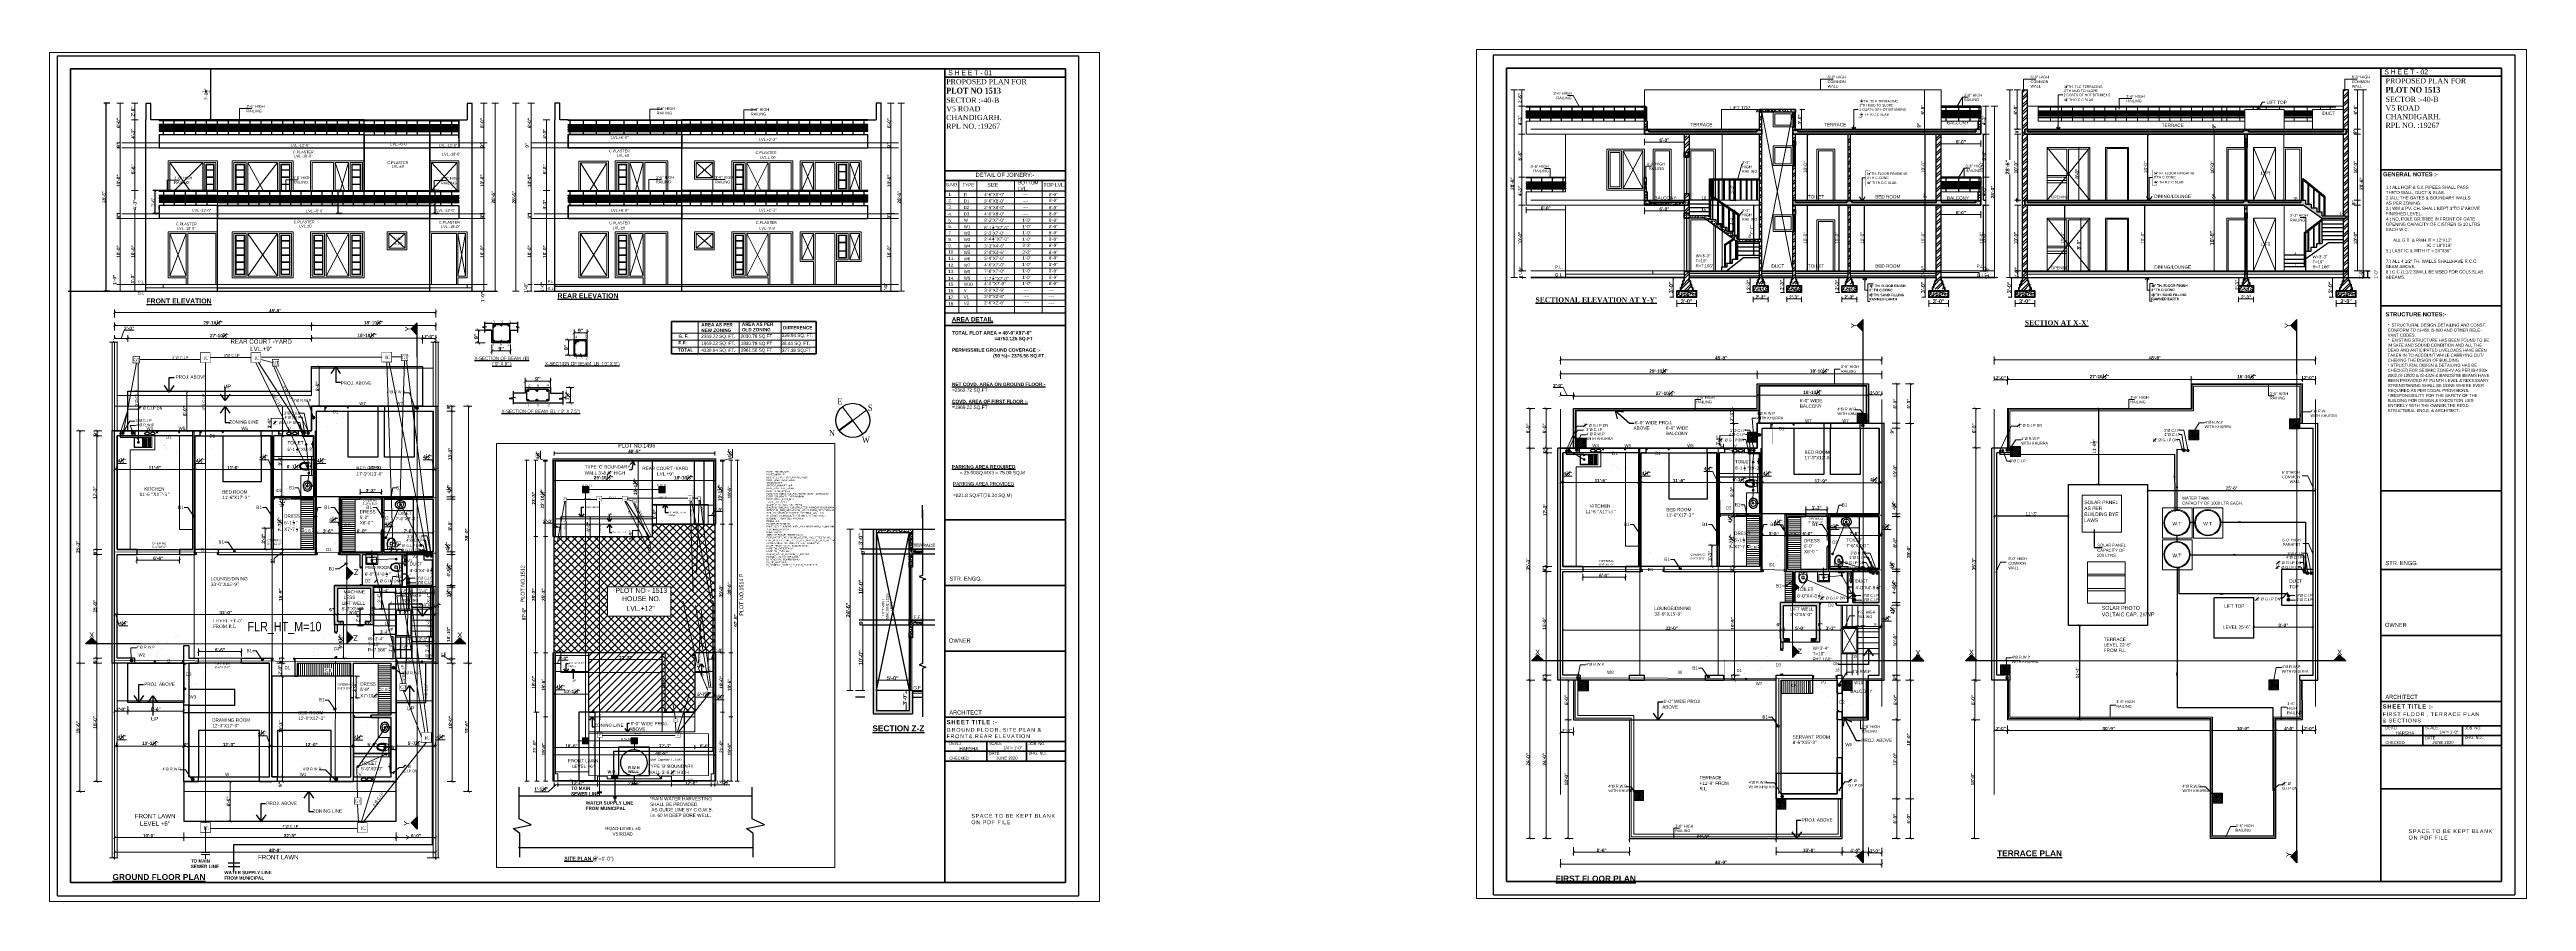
# Paper-space layout 'Layout1' of a CAD drawing. Header units: feet. Extents: x -86 to 8, y -62.2 to -29.8.
# The model-space entities are those that its viewports show. They can reach past a viewport. Long polylines and large blocks are cut down to what shows.
import ezdxf

# ---------------------------------------------------------------- set-up
doc = ezdxf.new("R2010")
doc.units = ezdxf.units.FT
doc.header["$MEASUREMENT"] = 0
doc.header["$PDMODE"] = 2
for name, pattern in [('ACAD_ISO03W100', [30, 12, -18]), ('ACAD_ISO04W100', [30, 24, -3, 0, -3]), ('DASHDOT', [1, 0.5, -0.25, 0, -0.25]), ('DASHED', [0.75, 0.5, -0.25]), ('DASHED2', [0.375, 0.25, -0.125]), ('HIDDEN', [0.375, 0.25, -0.125])]:
    doc.linetypes.add(name, pattern=pattern)
doc.layers.get('0').update_dxf_attribs({"lineweight": 30})
for name, color, linetype, lineweight in [('BEAM', 3, 'Continuous', 15), ('BLK_1_FLR_0_STAIR_1', 7, 'Continuous', 0), ('BLK_1_FLR_0_STAIR_1_FLIGHT_1', 7, 'Continuous', 0), ('BLK_1_FLR_0_STAIR_1_FLIGHT_2', 7, 'Continuous', 0), ('BLK_1_FLR_0_STAIR_1_FLIGHT_3', 7, 'Continuous', 0), ('BLK_1_FLR_0_STAIR_1_LANDING_1', 7, 'Continuous', 0), ('BLK_1_FLR_0_STAIR_1_LANDING_2', 7, 'Continuous', 0), ('BLK_1_FLR_0_STAIR_1_LANDING_3', 7, 'Continuous', 0), ('BLK_1_FLR_1_BATH', 7, 'Continuous', 0), ('BLK_1_FLR_1_LIFT_1', 7, 'Continuous', 0), ('BLK_1_STAIR_HEADROOM', 7, 'Continuous', 0), ('C.B.', 15, 'Continuous', 15), ('center line', 253, 'ACAD_ISO04W100', 5), ('CWS', 94, 'Continuous', 9), ('DIM', 7, 'Continuous', 18), ('DIM 01', 7, 'Continuous', 9), ('DOOR', 32, 'Continuous', 13), ('ELEVATION', 7, 'Continuous', 30), ('FIX', 212, 'Continuous', 13), ('Flooring', 160, 'Continuous', 15), ('HATCH', 9, 'Continuous', 20), ('JOINERY TEXT', 193, 'Continuous', 0), ('OPEN_PARKING', 7, 'Continuous', 0), ('P & B WALL', 7, 'Continuous', 30), ('P-SOIL', 6, 'Continuous', 18), ('P-STORM', 60, 'Continuous', 13), ('P-TEXT', 7, 'Continuous', 13), ('P-WASTE', 130, 'Continuous', 18), ('PARAPET', 33, 'Continuous', 13), ('PL-C.W.S', 90, 'ACAD_ISO04W100', 25), ('PLANTERS', 58, 'Continuous', 13), ('PROJ', 30, 'ACAD_ISO03W100', 13), ('PROJECTION', 1, 'DASHED2', 25), ('pub health ser', 22, 'Continuous', 30), ('RAILING', 210, 'Continuous', 25), ('SANIT_FIXTURES', 13, 'Continuous', 15), ('SANITARY', 84, 'Continuous', 9), ('SANTRY', 1, 'Continuous', 20), ('SANTRY TEXT', 174, 'Continuous', 9), ('SLAB RCC', 1, 'Continuous', 40), ('SOLAR_PANEL', 7, 'Continuous', 0), ('SOLAR_WATER_HEATER', 7, 'Continuous', 0), ('SPECS', 7, 'Continuous', 13), ('STAIR', 82, 'Continuous', 30), ('stairs', 22, 'Continuous', 20), ('STEEL', 10, 'Continuous', 30), ('TEXT', 7, 'Continuous', 30), ('WALL', 10, 'Continuous', 30), ('wall 2', 7, 'Continuous', 40), ('WINDOW', 150, 'Continuous', 20)]:
    doc.layers.add(name, color=color, linetype=linetype, lineweight=lineweight)
for name, color, linetype, plot in [('BLK_1_COVERED_AREA', 140, 'Continuous', False), ('BLK_1_FLR_0_KITCHEN', 1, 'Continuous', False), ('BLK_1_FLR_0_LIFT_1', 4, 'Continuous', False), ('BLK_1_FLR_0_REGULAR_ROOM_1', 1, 'Continuous', False), ('BLK_1_FLR_0_REGULAR_ROOM_2', 1, 'Continuous', False), ('BLK_1_FLR_0_REGULAR_ROOM_3', 1, 'Continuous', False), ('BLK_1_FLR_0_REGULAR_ROOM_4', 1, 'Continuous', False), ('BLK_1_FLR_0_STAIR_1_FLIGHT_4', 7, 'Continuous', False), ('BLK_1_FLR_0_WC_BATH', 4, 'Continuous', False), ('BLK_1_FLR_0_WC_BATH_HT', 3, 'Continuous', False), ('BLK_1_FLR_1_KITCHEN', 4, 'Continuous', False), ('BLK_1_FLR_1_REGULAR_ROOM_1', 1, 'Continuous', False), ('BLK_1_FLR_1_REGULAR_ROOM_2', 1, 'Continuous', False), ('BLK_1_FLR_1_WATER_CLOSET', 1, 'Continuous', False), ('BLK_1_FLR_1_WC_BATH_HT', 3, 'Continuous', False), ('BLK_1_HT_OF_BLDG', 5, 'Continuous', False), ('BLK_1_LVL_0_BLDG_FOOT_PRINT', 1, 'Continuous', False), ('BLK_1_LVL_0_FRONT_SETBACK', 2, 'Continuous', False), ('BLK_1_LVL_0_REAR_SETBACK', 11, 'Continuous', False), ('BLK_1_PARAPET_HT', 2, 'Continuous', False), ('PLAN_INFO', 1, 'Continuous', False), ('PLOT_BOUNDARY', 70, 'Continuous', False), ('RWH', 4, 'Continuous', False)]:
    doc.layers.add(name, color=color, linetype=linetype, plot=plot)
for name, color, linetype in [('BLK_1_FLR_0_BATH', 7, 'Continuous'), ('BLK_1_FLR_0_CHAJJA', 7, 'Continuous'), ('BLK_1_FLR_0_ROOM_1_LIGHT_VENTILATION_1', 7, 'Continuous'), ('BLK_1_FLR_0_ROOM_2_LIGHT_VENTILATION_2', 7, 'Continuous'), ('BLK_1_FLR_0_ROOM_3_LIGHT_VENTILATION_3', 7, 'Continuous'), ('BLK_1_FLR_0_ROOM_4_LIGHT_VENTILATION_4', 7, 'Continuous'), ('BLK_1_FLR_0_WATER_CLOSET', 7, 'Continuous'), ('BLK_1_FLR_1_CHAJJA', 7, 'Continuous'), ('BLK_1_FLR_1_ROOM_1_LIGHT_VENTILATION_1', 7, 'Continuous'), ('BLK_1_FLR_1_ROOM_2_LIGHT_VENTILATION_2', 7, 'Continuous'), ('BLK_1_FLR_1_VENTILATION_SHAFT', 7, 'Continuous'), ('BLK_1_PLINTH_HEIGHT', 7, 'Continuous'), ('Text F.F', 7, 'Continuous')]:
    doc.layers.add(name, color=color, linetype=linetype)
for name, color, linetype, true_color, plot in [('BLK_1_FLR_0_BLT_UP_AREA', 25, 'Continuous', 0x995f4c, False), ('BLK_1_FLR_1_BLT_UP_AREA', 25, 'Continuous', 0x995f4c, False), ('BLK_1_TERRACESERVICE_UTILITYDISTANCE', 25, 'Continuous', 0x995f4c, False)]:
    doc.layers.add(name, color=color, linetype=linetype, true_color=true_color, plot=plot)
doc.styles.add('AR. TEXT 01', font='arialbd.ttf')
doc.styles.add('DIM TEXT', font='GOTHIC.TTF', dxfattribs={"height": 5})
doc.styles.add('p.h tex', font='techb___.ttf')
doc.styles.add('PLU', font='times.ttf', dxfattribs={"width": 0.9})
doc.styles.add('PLUMBING', font='gbeitc.shx', dxfattribs={"height": 550})
doc.styles.get("Standard").update_dxf_attribs({"font": 'ARIALN.TTF'})
doc.styles.add('style1', font='swissel.ttf')
doc.styles.add('TEX02', font='GARA.TTF')
doc.styles.add('TEXT', font='arial.ttf', dxfattribs={"height": 5})
doc.dimstyles.new('DIM 50', dxfattribs={"dimtxt": 6, "dimasz": 3, "dimexe": 6, "dimexo": 4, "dimgap": 0.3125, "dimtad": 1, "dimzin": 3, "dimdsep": 46, "dimlunit": 4, "dimtxsty": 'AR. TEXT 01', "dimblk": 'DOT', "dimcen": 0.09, "dimclrd": 5, "dimclre": 5, "dimclrt": 5, "dimazin": 0, "dimtfac": 0.8, "dimtofl": 0, "dimtmove": 1, "dimatfit": 3, "dimfxl": 6, "dimfxlon": 1, "dimfrac": 1, "dimtolj": 1, "dimtzin": 0, "dimlwd": -1, "dimlwe": -1, "dimarcsym": 1})
doc.dimstyles.new('DIM STYLE', dxfattribs={"dimtxt": 5, "dimasz": 3, "dimexe": 0, "dimexo": 0, "dimgap": 1.5, "dimtad": 1, "dimdec": 4, "dimzin": 3, "dimdsep": 46, "dimlunit": 4, "dimtxsty": 'DIM TEXT', "dimblk": 'ARCHTICK', "dimcen": 0, "dimdle": 1, "dimclrd": 256, "dimclre": 253, "dimclrt": 256, "dimadec": 0, "dimazin": 0, "dimtfac": 0.75, "dimtdec": 4, "dimtofl": 0, "dimtmove": 1, "dimatfit": 3, "dimfxl": 1, "dimfrac": 1, "dimtolj": 1, "dimtzin": 0, "dimlwd": -1, "dimlwe": -1, "dimarcsym": 0})
doc.dimstyles.get("Standard").update_dxf_attribs({"dimtxt": 6, "dimasz": 4, "dimexe": 4, "dimexo": 4, "dimgap": 1, "dimtad": 1, "dimdec": 1, "dimzin": 3, "dimdsep": 46, "dimlunit": 4, "dimtxsty": 'Standard', "dimblk": 'ARCHTICK', "dimcen": 0.09, "dimadec": 0, "dimazin": 0, "dimtfac": 1.005, "dimtdec": 1, "dimtofl": 0, "dimtmove": 2, "dimatfit": 3, "dimfxl": 4, "dimfxlon": 1, "dimtolj": 1, "dimtzin": 0, "dimarcsym": 0})
doc.dimstyles.new('STANDARD$7', dxfattribs={"dimtxt": 400, "dimasz": 400, "dimexe": 50, "dimexo": 0, "dimgap": 100, "dimtad": 0, "dimdec": 0, "dimzin": 0, "dimdsep": 46, "dimtxsty": 'PLUMBING', "dimcen": 0, "dimdle": 50, "dimse1": 1, "dimse2": 1, "dimclrd": 256, "dimclre": 63, "dimclrt": 256, "dimadec": 0, "dimazin": 0, "dimtfac": 1, "dimtdec": 0, "dimtofl": 0, "dimtmove": 0, "dimatfit": 3, "dimldrblk": 'OPEN90', "dimfxl": 1, "dimtolj": 1, "dimtzin": 0, "dimlwd": -1, "dimlwe": -1, "dimarcsym": 0})
pattern_1 = [(45, (4882.495, 22473.2965), (-6.629126, 6.629126), []), (45, (4886.915, 22473.2965), (-6.629126, 6.629126), [])]
pattern_2 = [(45, (4892.995, 22473.2965), (-6.629126, 6.629126), []), (45, (4897.415, 22473.2965), (-6.629126, 6.629126), [])]
pattern_3 = [(45, (1262.344, 23294.311), (-6.629126, 6.629126), []), (45, (1266.763, 23294.311), (-6.629126, 6.629126), [])]
pattern_4 = [(45, (-49375.721, 64290.943), (-6.6291261, 6.6291261), []), (45, (-49371.3015, 64290.943), (-6.6291261, 6.6291261), [])]
pattern_5 = [(50, (1262.3437, 23294.3106), (7.1726018, -0.62752135), [0.75, -8.25]), (-5, (1262.344, 23294.3106), (-1.3875133, 7.5219213), [0.6, -6.6]), (100.4514, (1262.9414, 23294.258), (5.7850938, 6.8943954), [0.6374019, -7.0114211]), (46.1842, (1262.344, 23296.311), (10.6724105, -1.6551901), [1.125, -12.375]), (96.6356, (1263.233, 23296.173), (9.346627, 9.7411787), [0.956103, -10.51713]), (-8.8158, (1262.344, 23296.311), (9.3466195, 9.741186), [0.9, -9.9]), (21, (1263.3437, 23295.8106), (5.9690705, -4.0261889), [0.75, -8.25]), (-34, (1263.344, 23295.8106), (2.4331533, 7.2515005), [0.6, -6.6]), (71.4514, (1263.841, 23295.475), (8.4022263, 3.225305), [0.6374019, -7.0114211]), (37.5, (1262.3437, 23294.3106), (0.12159855, 3.32893854), [0, -6.52, 0, -6.7, 0, -6.625]), (7.5, (1262.3437, 23294.3106), (2.63069537, 3.94411712), [0, -3.82, 0, -6.37, 0, -2.525]), (-32.5, (1260.1137, 23294.3106), (5.33822436, -0.22554872), [0, -2.5, 0, -7.8, 0, -10.35]), (-42.5, (1259.1137, 23294.3106), (5.8318617, 1.0010498), [0, -3.25, 0, -5.18, 0, -7.35])]
pattern_6 = [(45, (4034.6105, 23358.052), (-6.629126, 6.629126), []), (45, (4039.03, 23358.052), (-6.629126, 6.629126), [])]
pattern_7 = [(45, (7198.74, 21986.028), (-6.629126, 6.629126), []), (45, (7203.16, 21986.028), (-6.629126, 6.629126), [])]
pattern_8 = [(50, (-54227.9413, 64141.6144), (7.17260183, -0.62752135), [0.75, -8.25]), (355, (-54227.941, 64141.6144), (-1.38751334, 7.52192134), [0.6, -6.6]), (100.4514445, (-54227.3436, 64141.562), (5.78508847, 6.8943999), [0.6374019, -7.0114211]), (46.1842, (-54227.941, 64143.614), (10.6724133, -1.6551928), [1.125, -12.375]), (96.635635, (-54227.052, 64143.476), (9.3466195, 9.741186), [0.9561034, -10.5171376]), (351.184164, (-54227.941, 64143.614), (9.3466195, 9.741186), [0.9, -9.9]), (21, (-54226.9413, 64143.1144), (5.96907052, -4.0261889), [0.75, -8.25]), (326, (-54226.941, 64143.1144), (2.4331533, 7.25150045), [0.6, -6.6]), (71.451445, (-54226.444, 64142.779), (8.40222377, 3.22531153), [0.6374019, -7.0114211]), (37.5, (-54227.9413, 64141.6144), (0.121598553, 3.32893854), [0, -6.52, 0, -6.7, 0, -6.625]), (7.5, (-54227.9413, 64141.6144), (2.63069537, 3.94411712), [0, -3.82, 0, -6.37, 0, -2.525]), (327.5, (-54230.1713, 64141.6144), (5.33822436, -0.22554872), [0, -2.5, 0, -7.8, 0, -10.35]), (317.5, (-54231.1713, 64141.6144), (5.8318617, 1.00104982), [0, -3.25, 0, -5.18, 0, -7.35])]
pattern_9 = [(45, (-54227.941, 64141.614), (-6.6291261, 6.6291261), []), (45, (-54223.522, 64141.614), (-6.6291261, 6.6291261), [])]
pattern_10 = [(50, (1732.317, -16983.211), (7.1726018, -0.6275213), [0.75, -8.25]), (-5, (1732.317, -16983.211), (-1.3875133, 7.5219213), [0.6, -6.6]), (100.4514, (1732.915, -16983.263), (5.7850938, 6.8943954), [0.637402, -7.011421]), (46.1842, (1732.317, -16981.211), (10.6724105, -1.65519), [1.125, -12.375]), (96.6356, (1733.207, -16981.349), (9.346627, 9.7411787), [0.956103, -10.51713]), (-8.8158, (1732.317, -16981.211), (9.3466195, 9.741186), [0.9, -9.9]), (21, (1733.317, -16981.711), (5.9690705, -4.0261889), [0.75, -8.25]), (-34, (1733.317, -16981.711), (2.4331533, 7.2515005), [0.6, -6.6]), (71.4514, (1733.8146, -16982.046), (8.4022263, 3.225305), [0.637402, -7.011421]), (37.5, (1732.3171, -16983.2107), (0.12159855, 3.32893854), [0, -6.52, 0, -6.7, 0, -6.625]), (7.5, (1732.317, -16983.2107), (2.6306954, 3.9441171), [0, -3.82, 0, -6.37, 0, -2.525]), (-32.5, (1730.0871, -16983.2107), (5.33822436, -0.2255487), [0, -2.5, 0, -7.8, 0, -10.35]), (-42.5, (1729.087, -16983.2107), (5.8318617, 1.0010498), [0, -3.25, 0, -5.18, 0, -7.35])]

# ---------------------------------------------------------------- blocks, each defined once
blk = doc.blocks.new('_Dot')
at = {"color": 0, "linetype": 'ByBlock', "lineweight": -2}
blk.add_line((-0.5, 0), (-1, 0), dxfattribs=at)
at = {"color": 0, "linetype": 'ByBlock', "const_width": 0.5}
blk.add_lwpolyline([(-0.25, 0, 1), (0.25, 0, 1)], format="xyb", close=True, dxfattribs=at)
blk = doc.blocks.new('_ArchTick')
at = {"color": 0, "linetype": 'ByBlock', "const_width": 0.15}
blk.add_lwpolyline([(-0.5, -0.5), (0.5, 0.5)], dxfattribs=at)
blk = doc.blocks.new('*D4')
at = {"layer": 'Defpoints', "color": 0, "ltscale": 5, "transparency": 16777216}
for p in [(22677, -11952.5), (22706.1, -11952.5), (22706.1, -13122.5)]:
    blk.add_point(p, dxfattribs=at)
at = {"layer": 'DIM', "ltscale": 5, "transparency": 16777216}
for p, q in [((22686, -11952.5), (22671, -11952.5)), ((22677, -13122.5), (22677, -11952.5)), ((22686, -13122.5), (22671, -13122.5))]:
    blk.add_line(p, q, dxfattribs=at)
at = {"layer": 'DIM', "ltscale": 5, "transparency": 16777216, "xscale": 5, "yscale": 5, "zscale": 5}
for p, rotation in [((22677, -11952.5), 90), ((22677, -13122.5), 270)]:
    blk.add_blockref('_ArchTick', p, dxfattribs=dict(at, rotation=rotation))
at = {"layer": 'DIM', "ltscale": 5, "transparency": 16777216, "insert": (22667.7, -12513.5), "char_height": 12, "attachment_point": 5, "rotation": 90, "style": 'AR. TEXT 01'}
blk.add_mtext('\\A1;97\'-6"', dxfattribs=at)
blk = doc.blocks.new('*D5')
at = {"layer": 'Defpoints', "color": 0, "ltscale": 5, "transparency": 16777216}
for p in [(23357.7, -11957), (23391.4, -11957), (23383.8, -12186.5)]:
    blk.add_point(p, dxfattribs=at)
at = {"layer": 'DIM', "ltscale": 5, "transparency": 16777216}
for p, q in [((23382.4, -11957), (23397.4, -11957)), ((23391.4, -12186.5), (23391.4, -11957)), ((23387.8, -12186.5), (23397.4, -12186.5))]:
    blk.add_line(p, q, dxfattribs=at)
at = {"layer": 'DIM', "ltscale": 5, "transparency": 16777216, "xscale": 5, "yscale": 5, "zscale": 5}
for p, rotation in [((23391.4, -11957), 90), ((23391.4, -12186.5), 270)]:
    blk.add_blockref('_ArchTick', p, dxfattribs=dict(at, rotation=rotation))
at = {"layer": 'DIM', "ltscale": 5, "transparency": 16777216, "insert": (23381.3, -12071.8), "char_height": 12, "attachment_point": 5, "rotation": 90, "style": 'AR. TEXT 01'}
blk.add_mtext('\\A1;19\'-1{\\H0.8x;\\S1#2;}"', dxfattribs=at)
blk = doc.blocks.new('*D6')
at = {"layer": 'Defpoints', "color": 0, "ltscale": 5, "transparency": 16777216}
for p in [(23290.2, -12870.5), (23392.1, -12870.5), (23366.7, -13122.5)]:
    blk.add_point(p, dxfattribs=at)
at = {"layer": 'DIM', "ltscale": 5, "transparency": 16777216}
for p, q in [((23383.1, -12870.5), (23398.1, -12870.5)), ((23392.1, -13122.5), (23392.1, -12870.5)), ((23383.1, -13122.5), (23398.1, -13122.5))]:
    blk.add_line(p, q, dxfattribs=at)
at = {"layer": 'DIM', "ltscale": 5, "transparency": 16777216, "xscale": 5, "yscale": 5, "zscale": 5}
for p, rotation in [((23392.1, -12870.5), 90), ((23392.1, -13122.5), 270)]:
    blk.add_blockref('_ArchTick', p, dxfattribs=dict(at, rotation=rotation))
at = {"layer": 'DIM', "ltscale": 5, "transparency": 16777216, "insert": (23385.6, -12996.5), "char_height": 12, "attachment_point": 5, "rotation": 90, "style": 'AR. TEXT 01'}
blk.add_mtext('\\A1;21\'-0"', dxfattribs=at)
blk = doc.blocks.new('*D7')
at = {"layer": 'Defpoints', "color": 0, "ltscale": 5, "transparency": 16777216}
for p in [(23366.7, -12654.5), (23392.1, -12654.5), (23290.2, -12870.5)]:
    blk.add_point(p, dxfattribs=at)
at = {"layer": 'DIM', "ltscale": 5, "transparency": 16777216}
for p, q in [((23383.1, -12654.5), (23398.1, -12654.5)), ((23392.1, -12870.5), (23392.1, -12654.5)), ((23383.1, -12870.5), (23398.1, -12870.5))]:
    blk.add_line(p, q, dxfattribs=at)
at = {"layer": 'DIM', "ltscale": 5, "transparency": 16777216, "xscale": 5, "yscale": 5, "zscale": 5}
for p, rotation in [((23392.1, -12654.5), 90), ((23392.1, -12870.5), 270)]:
    blk.add_blockref('_ArchTick', p, dxfattribs=dict(at, rotation=rotation))
at = {"layer": 'DIM', "ltscale": 5, "transparency": 16777216, "insert": (23385.6, -12762.5), "char_height": 12, "attachment_point": 5, "rotation": 90, "style": 'AR. TEXT 01'}
blk.add_mtext('\\A1;18\'-0"', dxfattribs=at)
blk = doc.blocks.new('*D8')
at = {"layer": 'Defpoints', "color": 0, "ltscale": 5, "transparency": 16777216}
for p in [(23290.2, -12831.1), (23357.7, -12816.1), (23357.7, -12831.1)]:
    blk.add_point(p, dxfattribs=at)
at = {"layer": 'DIM', "ltscale": 5, "transparency": 16777216}
for p, q in [((23290.2, -12825.1), (23290.2, -12810.1)), ((23357.7, -12825.1), (23357.7, -12810.1)), ((23290.2, -12816.1), (23357.7, -12816.1))]:
    blk.add_line(p, q, dxfattribs=at)
at = {"layer": 'DIM', "ltscale": 5, "transparency": 16777216, "xscale": 5, "yscale": 5, "zscale": 5, "rotation": 180}
blk.add_blockref('_ArchTick', (23290.2, -12816.1), dxfattribs=at)
at = {"layer": 'DIM', "ltscale": 5, "transparency": 16777216, "xscale": 5, "yscale": 5, "zscale": 5}
blk.add_blockref('_ArchTick', (23357.7, -12816.1), dxfattribs=at)
at = {"layer": 'DIM', "ltscale": 5, "transparency": 16777216, "insert": (23323.9, -12806), "char_height": 12, "attachment_point": 5, "style": 'AR. TEXT 01'}
blk.add_mtext('\\A1;5\'-7{\\H0.8x;\\S1#2;}"', dxfattribs=at)
blk = doc.blocks.new('*D9')
at = {"layer": 'Defpoints', "color": 0, "ltscale": 5, "transparency": 16777216}
for p in [(22903.2, -12805.8), (22781.7, -12820.1), (22903.2, -12820.1)]:
    blk.add_point(p, dxfattribs=at)
at = {"layer": 'DIM', "ltscale": 5, "transparency": 16777216}
for p, q in [((22781.7, -12814.8), (22781.7, -12799.8)), ((22781.7, -12805.8), (22903.2, -12805.8)), ((22903.2, -12814.8), (22903.2, -12799.8))]:
    blk.add_line(p, q, dxfattribs=at)
at = {"layer": 'DIM', "ltscale": 5, "transparency": 16777216, "xscale": 5, "yscale": 5, "zscale": 5, "rotation": 180}
blk.add_blockref('_ArchTick', (22781.7, -12805.8), dxfattribs=at)
at = {"layer": 'DIM', "ltscale": 5, "transparency": 16777216, "xscale": 5, "yscale": 5, "zscale": 5}
blk.add_blockref('_ArchTick', (22903.2, -12805.8), dxfattribs=at)
at = {"layer": 'DIM', "ltscale": 5, "transparency": 16777216, "insert": (22842.4, -12795.7), "char_height": 12, "attachment_point": 5, "style": 'AR. TEXT 01'}
blk.add_mtext('\\A1;10\'-1{\\H0.8x;\\S1#2;}"', dxfattribs=at)
blk = doc.blocks.new('*D10')
at = {"layer": 'Defpoints', "color": 0, "ltscale": 5, "transparency": 16777216}
for p in [(22744.5, -11957), (22787.2, -11957), (22781.7, -12231.5)]:
    blk.add_point(p, dxfattribs=at)
at = {"layer": 'DIM', "ltscale": 5, "transparency": 16777216}
for p, q in [((22753.5, -11957), (22738.5, -11957)), ((22744.5, -12231.5), (22744.5, -11957)), ((22753.5, -12231.5), (22738.5, -12231.5))]:
    blk.add_line(p, q, dxfattribs=at)
at = {"layer": 'DIM', "ltscale": 5, "transparency": 16777216, "xscale": 5, "yscale": 5, "zscale": 5}
for p, rotation in [((22744.5, -11957), 90), ((22744.5, -12231.5), 270)]:
    blk.add_blockref('_ArchTick', p, dxfattribs=dict(at, rotation=rotation))
at = {"layer": 'DIM', "ltscale": 5, "transparency": 16777216, "insert": (22734.5, -12094.3), "char_height": 12, "attachment_point": 5, "rotation": 90, "style": 'AR. TEXT 01'}
blk.add_mtext('\\A1;22\'-10{\\H0.8x;\\S1#2;}"', dxfattribs=at)
blk = doc.blocks.new('*D11')
at = {"layer": 'Defpoints', "color": 0, "ltscale": 5, "transparency": 16777216}
for p in [(22789.2, -12231.5), (22744.8, -12654.5), (22777.2, -12654.5)]:
    blk.add_point(p, dxfattribs=at)
at = {"layer": 'DIM', "ltscale": 5, "transparency": 16777216}
for p, q in [((22753.8, -12231.5), (22738.8, -12231.5)), ((22744.8, -12231.5), (22744.8, -12654.5)), ((22753.8, -12654.5), (22738.8, -12654.5))]:
    blk.add_line(p, q, dxfattribs=at)
at = {"layer": 'DIM', "ltscale": 5, "transparency": 16777216, "xscale": 5, "yscale": 5, "zscale": 5}
for p, rotation in [((22744.8, -12231.5), 90), ((22744.8, -12654.5), 270)]:
    blk.add_blockref('_ArchTick', p, dxfattribs=dict(at, rotation=rotation))
at = {"layer": 'DIM', "ltscale": 5, "transparency": 16777216, "insert": (22738.3, -12443), "char_height": 12, "attachment_point": 5, "rotation": 90, "style": 'AR. TEXT 01'}
blk.add_mtext('\\A1;35\'-3"', dxfattribs=at)
blk = doc.blocks.new('*D12')
at = {"layer": 'Defpoints', "color": 0, "ltscale": 5, "transparency": 16777216}
for p in [(22903.2, -12870.5), (22713.3, -13122.5), (22934.7, -13122.5)]:
    blk.add_point(p, dxfattribs=at)
at = {"layer": 'DIM', "ltscale": 5, "transparency": 16777216}
for p, q in [((22722.3, -12870.5), (22707.3, -12870.5)), ((22713.3, -12870.5), (22713.3, -13122.5)), ((22722.3, -13122.5), (22707.3, -13122.5))]:
    blk.add_line(p, q, dxfattribs=at)
at = {"layer": 'DIM', "ltscale": 5, "transparency": 16777216, "xscale": 5, "yscale": 5, "zscale": 5}
for p, rotation in [((22713.3, -12870.5), 90), ((22713.3, -13122.5), 270)]:
    blk.add_blockref('_ArchTick', p, dxfattribs=dict(at, rotation=rotation))
at = {"layer": 'DIM', "ltscale": 5, "transparency": 16777216, "insert": (22706.8, -12996.5), "char_height": 12, "attachment_point": 5, "rotation": 90, "style": 'AR. TEXT 01'}
blk.add_mtext('\\A1;21\'-0"', dxfattribs=at)
blk = doc.blocks.new('*D13')
at = {"layer": 'Defpoints', "color": 0, "ltscale": 5, "transparency": 16777216}
for p in [(23357.7, -12186.5), (23362.2, -12654.5), (23391.5, -12654.5)]:
    blk.add_point(p, dxfattribs=at)
at = {"layer": 'DIM', "ltscale": 5, "transparency": 16777216}
for p, q in [((23382.5, -12186.5), (23397.5, -12186.5)), ((23391.5, -12186.5), (23391.5, -12654.5)), ((23382.5, -12654.5), (23397.5, -12654.5))]:
    blk.add_line(p, q, dxfattribs=at)
at = {"layer": 'DIM', "ltscale": 5, "transparency": 16777216, "xscale": 5, "yscale": 5, "zscale": 5}
for p, rotation in [((23391.5, -12186.5), 90), ((23391.5, -12654.5), 270)]:
    blk.add_blockref('_ArchTick', p, dxfattribs=dict(at, rotation=rotation))
at = {"layer": 'DIM', "ltscale": 5, "transparency": 16777216, "insert": (23385.1, -12430.1), "char_height": 12, "attachment_point": 5, "rotation": 90, "style": 'AR. TEXT 01'}
blk.add_mtext('\\A1;39\'-0"', dxfattribs=at)
blk = doc.blocks.new('*D14')
at = {"layer": 'Defpoints', "color": 0, "ltscale": 5, "transparency": 16777216}
for p in [(22743.8, -11952.5), (22790.3, -11952.5), (22790.3, -11957)]:
    blk.add_point(p, dxfattribs=at)
at = {"layer": 'DIM', "ltscale": 5, "transparency": 16777216}
for p, q in [((22727.7, -11949.9), (22727.7, -11918.7)), ((22743.8, -11954.8), (22727.7, -11949.9)), ((22752.8, -11952.5), (22737.8, -11952.5)), ((22743.8, -11957), (22743.8, -11952.5)), ((22752.8, -11957), (22737.8, -11957))]:
    blk.add_line(p, q, dxfattribs=at)
at = {"layer": 'DIM', "ltscale": 5, "transparency": 16777216, "xscale": 5, "yscale": 5, "zscale": 5}
for p, rotation in [((22743.8, -11952.5), 90), ((22743.8, -11957), 270)]:
    blk.add_blockref('_ArchTick', p, dxfattribs=dict(at, rotation=rotation))
at = {"layer": 'DIM', "ltscale": 5, "transparency": 16777216, "insert": (22717.8, -11934.3), "char_height": 12, "attachment_point": 5, "rotation": 90, "style": 'AR. TEXT 01'}
blk.add_mtext('\\A1;4{\\H0.8x;\\S1#2;}"', dxfattribs=at)
blk = doc.blocks.new('*D15')
at = {"layer": 'Defpoints', "color": 0, "ltscale": 5, "transparency": 16777216}
for p in [(22790.3, -11952.5), (22709.3, -12231.5), (22790.3, -12231.5)]:
    blk.add_point(p, dxfattribs=at)
at = {"layer": 'DIM', "ltscale": 5, "transparency": 16777216}
for p, q in [((22718.3, -11952.5), (22703.3, -11952.5)), ((22709.3, -11952.5), (22709.3, -12231.5)), ((22718.3, -12231.5), (22703.3, -12231.5))]:
    blk.add_line(p, q, dxfattribs=at)
at = {"layer": 'DIM', "ltscale": 5, "transparency": 16777216, "xscale": 5, "yscale": 5, "zscale": 5}
for p, rotation in [((22709.3, -11952.5), 90), ((22709.3, -12231.5), 270)]:
    blk.add_blockref('_ArchTick', p, dxfattribs=dict(at, rotation=rotation))
at = {"layer": 'DIM', "ltscale": 5, "transparency": 16777216, "insert": (22702.8, -12092), "char_height": 12, "attachment_point": 5, "rotation": 90, "style": 'AR. TEXT 01'}
blk.add_mtext('\\A1;23\'-3"', dxfattribs=at)
blk = doc.blocks.new('*D16')
at = {"layer": 'Defpoints', "color": 0, "ltscale": 5, "transparency": 16777216}
for p in [(22790.3, -12231.5), (22709.3, -12654.5), (22788.4, -12654.5)]:
    blk.add_point(p, dxfattribs=at)
at = {"layer": 'DIM', "ltscale": 5, "transparency": 16777216}
for p, q in [((22718.3, -12231.5), (22703.3, -12231.5)), ((22709.3, -12231.5), (22709.3, -12654.5)), ((22718.3, -12654.5), (22703.3, -12654.5))]:
    blk.add_line(p, q, dxfattribs=at)
at = {"layer": 'DIM', "ltscale": 5, "transparency": 16777216, "xscale": 5, "yscale": 5, "zscale": 5}
for p, rotation in [((22709.3, -12231.5), 90), ((22709.3, -12654.5), 270)]:
    blk.add_blockref('_ArchTick', p, dxfattribs=dict(at, rotation=rotation))
at = {"layer": 'DIM', "ltscale": 5, "transparency": 16777216, "insert": (22702.8, -12443), "char_height": 12, "attachment_point": 5, "rotation": 90, "style": 'AR. TEXT 01'}
blk.add_mtext('\\A1;35\'-3"', dxfattribs=at)
blk = doc.blocks.new('*D17')
at = {"layer": 'Defpoints', "color": 0, "transparency": 16777216}
for p in [(22788.4, -12654.5), (22709.3, -12870.5), (22947.6, -12870.5)]:
    blk.add_point(p, dxfattribs=at)
at = {"layer": 'DIM', "ltscale": 5, "transparency": 16777216}
for p, q in [((22718.3, -12654.5), (22703.3, -12654.5)), ((22709.3, -12654.5), (22709.3, -12870.5)), ((22718.3, -12870.5), (22703.3, -12870.5))]:
    blk.add_line(p, q, dxfattribs=at)
at = {"layer": 'DIM', "transparency": 16777216, "xscale": 5, "yscale": 5, "zscale": 5}
for p, rotation in [((22709.3, -12654.5), 90), ((22709.3, -12870.5), 270)]:
    blk.add_blockref('_ArchTick', p, dxfattribs=dict(at, rotation=rotation))
at = {"layer": 'DIM', "transparency": 16777216, "insert": (22702.8, -12762.5), "char_height": 12, "attachment_point": 5, "rotation": 90, "style": 'AR. TEXT 01'}
blk.add_mtext('\\A1;18\'-0"', dxfattribs=at)
blk = doc.blocks.new('*D18')
at = {"layer": 'Defpoints', "color": 0, "transparency": 16777216}
for p in [(23001.8, -12888.5), (22745, -13122.5), (23020.3, -13122.5)]:
    blk.add_point(p, dxfattribs=at)
at = {"layer": 'DIM', "ltscale": 5, "transparency": 16777216}
for p, q in [((22754, -12888.5), (22739, -12888.5)), ((22745, -12888.5), (22745, -13122.5)), ((22754, -13122.5), (22739, -13122.5))]:
    blk.add_line(p, q, dxfattribs=at)
at = {"layer": 'DIM', "transparency": 16777216, "xscale": 5, "yscale": 5, "zscale": 5}
for p, rotation in [((22745, -12888.5), 90), ((22745, -13122.5), 270)]:
    blk.add_blockref('_ArchTick', p, dxfattribs=dict(at, rotation=rotation))
at = {"layer": 'DIM', "transparency": 16777216, "insert": (22738.6, -13005.5), "char_height": 12, "attachment_point": 5, "rotation": 90, "style": 'AR. TEXT 01'}
blk.add_mtext('\\A1;19\'-6"', dxfattribs=at)
blk = doc.blocks.new('*D19')
at = {"layer": 'Defpoints', "color": 0, "ltscale": 5, "transparency": 16777216}
for p in [(23357.7, -11952.5), (23391.4, -11952.5), (23357.7, -11957)]:
    blk.add_point(p, dxfattribs=at)
at = {"layer": 'DIM', "ltscale": 5, "transparency": 16777216}
for p, q in [((23382.4, -11952.5), (23397.4, -11952.5)), ((23391.4, -11954.8), (23426.8, -11944.1)), ((23391.4, -11957), (23391.4, -11952.5)), ((23426.8, -11944.1), (23426.8, -11912.9)), ((23382.4, -11957), (23397.4, -11957))]:
    blk.add_line(p, q, dxfattribs=at)
at = {"layer": 'DIM', "ltscale": 5, "transparency": 16777216, "xscale": 5, "yscale": 5, "zscale": 5}
for p, rotation in [((23391.4, -11952.5), 90), ((23391.4, -11957), 270)]:
    blk.add_blockref('_ArchTick', p, dxfattribs=dict(at, rotation=rotation))
at = {"layer": 'DIM', "ltscale": 5, "transparency": 16777216, "insert": (23416.8, -11928.5), "char_height": 12, "attachment_point": 5, "rotation": 90, "style": 'AR. TEXT 01'}
blk.add_mtext('\\A1;4{\\H0.8x;\\S1#2;}"', dxfattribs=at)
blk = doc.blocks.new('*D20')
at = {"layer": 'Defpoints', "color": 0, "ltscale": 5, "transparency": 16777216}
for p in [(23360.1, -11952.5), (23360.1, -12186.5), (23421.9, -12186.5)]:
    blk.add_point(p, dxfattribs=at)
at = {"layer": 'DIM', "ltscale": 5, "transparency": 16777216}
for p, q in [((23412.9, -11952.5), (23427.9, -11952.5)), ((23421.9, -11952.5), (23421.9, -12186.5)), ((23412.9, -12186.5), (23427.9, -12186.5))]:
    blk.add_line(p, q, dxfattribs=at)
at = {"layer": 'DIM', "ltscale": 5, "transparency": 16777216, "xscale": 5, "yscale": 5, "zscale": 5}
for p, rotation in [((23421.9, -11952.5), 90), ((23421.9, -12186.5), 270)]:
    blk.add_blockref('_ArchTick', p, dxfattribs=dict(at, rotation=rotation))
at = {"layer": 'DIM', "ltscale": 5, "transparency": 16777216, "insert": (23415.5, -12069.5), "char_height": 12, "attachment_point": 5, "rotation": 90, "style": 'AR. TEXT 01'}
blk.add_mtext('\\A1;19\'-6"', dxfattribs=at)
blk = doc.blocks.new('*D21')
at = {"layer": 'Defpoints', "color": 0, "ltscale": 5, "transparency": 16777216}
for p in [(23360.1, -12186.5), (23362.2, -12654.5), (23421.9, -12654.5)]:
    blk.add_point(p, dxfattribs=at)
at = {"layer": 'DIM', "ltscale": 5, "transparency": 16777216}
for p, q in [((23412.9, -12186.5), (23427.9, -12186.5)), ((23421.9, -12186.5), (23421.9, -12654.5)), ((23412.9, -12654.5), (23427.9, -12654.5))]:
    blk.add_line(p, q, dxfattribs=at)
at = {"layer": 'DIM', "ltscale": 5, "transparency": 16777216, "xscale": 5, "yscale": 5, "zscale": 5}
for p, rotation in [((23421.9, -12186.5), 90), ((23421.9, -12654.5), 270)]:
    blk.add_blockref('_ArchTick', p, dxfattribs=dict(at, rotation=rotation))
at = {"layer": 'DIM', "ltscale": 5, "transparency": 16777216, "insert": (23415.5, -12420.5), "char_height": 12, "attachment_point": 5, "rotation": 90, "style": 'AR. TEXT 01'}
blk.add_mtext('\\A1;39\'-0"', dxfattribs=at)
blk = doc.blocks.new('*D22')
at = {"layer": 'Defpoints', "color": 0, "ltscale": 5, "transparency": 16777216}
for p in [(23362.2, -12654.5), (23277.8, -12888.5), (23421.9, -12888.5)]:
    blk.add_point(p, dxfattribs=at)
at = {"layer": 'DIM', "ltscale": 5, "transparency": 16777216}
for p, q in [((23412.9, -12654.5), (23427.9, -12654.5)), ((23421.9, -12654.5), (23421.9, -12888.5)), ((23412.9, -12888.5), (23427.9, -12888.5))]:
    blk.add_line(p, q, dxfattribs=at)
at = {"layer": 'DIM', "ltscale": 5, "transparency": 16777216, "xscale": 5, "yscale": 5, "zscale": 5}
for p, rotation in [((23421.9, -12654.5), 90), ((23421.9, -12888.5), 270)]:
    blk.add_blockref('_ArchTick', p, dxfattribs=dict(at, rotation=rotation))
at = {"layer": 'DIM', "ltscale": 5, "transparency": 16777216, "insert": (23415.5, -12771.5), "char_height": 12, "attachment_point": 5, "rotation": 90, "style": 'AR. TEXT 01'}
blk.add_mtext('\\A1;19\'-6"', dxfattribs=at)
blk = doc.blocks.new('*D23')
at = {"layer": 'Defpoints', "color": 0, "ltscale": 5, "transparency": 16777216}
for p in [(23277.8, -12888.5), (23357.7, -13122.5), (23421.9, -13122.5)]:
    blk.add_point(p, dxfattribs=at)
at = {"layer": 'DIM', "ltscale": 5, "transparency": 16777216}
for p, q in [((23412.9, -12888.5), (23427.9, -12888.5)), ((23421.9, -12888.5), (23421.9, -13122.5)), ((23412.9, -13122.5), (23427.9, -13122.5))]:
    blk.add_line(p, q, dxfattribs=at)
at = {"layer": 'DIM', "ltscale": 5, "transparency": 16777216, "xscale": 5, "yscale": 5, "zscale": 5}
for p, rotation in [((23421.9, -12888.5), 90), ((23421.9, -13122.5), 270)]:
    blk.add_blockref('_ArchTick', p, dxfattribs=dict(at, rotation=rotation))
at = {"layer": 'DIM', "ltscale": 5, "transparency": 16777216, "insert": (23415.5, -13005.5), "char_height": 12, "attachment_point": 5, "rotation": 90, "style": 'AR. TEXT 01'}
blk.add_mtext('\\A1;19\'-6"', dxfattribs=at)
blk = doc.blocks.new('*D24')
at = {"layer": 'Defpoints', "color": 0, "ltscale": 5, "transparency": 16777216}
for p in [(23135.7, -12027), (23135.7, -12134.5), (23362.2, -12134.5)]:
    blk.add_point(p, dxfattribs=at)
at = {"layer": 'DIM', "ltscale": 5, "transparency": 16777216}
for p, q in [((23135.7, -12036), (23135.7, -12021)), ((23362.2, -12027), (23135.7, -12027)), ((23362.2, -12036), (23362.2, -12021))]:
    blk.add_line(p, q, dxfattribs=at)
at = {"layer": 'DIM', "ltscale": 5, "transparency": 16777216, "xscale": 5, "yscale": 5, "zscale": 5, "rotation": 180}
blk.add_blockref('_ArchTick', (23135.7, -12027), dxfattribs=at)
at = {"layer": 'DIM', "ltscale": 5, "transparency": 16777216, "xscale": 5, "yscale": 5, "zscale": 5}
blk.add_blockref('_ArchTick', (23362.2, -12027), dxfattribs=at)
at = {"layer": 'DIM', "ltscale": 5, "transparency": 16777216, "insert": (23248.9, -12016.9), "char_height": 12, "attachment_point": 5, "style": 'AR. TEXT 01'}
blk.add_mtext('\\A1;18\'-10{\\H0.8x;\\S1#2;}"', dxfattribs=at)
blk = doc.blocks.new('*D25')
at = {"layer": 'Defpoints', "color": 0, "ltscale": 5, "transparency": 16777216}
for p in [(22777.2, -12027), (22777.2, -12179.5), (23135.7, -12134.5)]:
    blk.add_point(p, dxfattribs=at)
at = {"layer": 'DIM', "ltscale": 5, "transparency": 16777216}
for p, q in [((22777.2, -12036), (22777.2, -12021)), ((23135.7, -12027), (22777.2, -12027)), ((23135.7, -12036), (23135.7, -12021))]:
    blk.add_line(p, q, dxfattribs=at)
at = {"layer": 'DIM', "ltscale": 5, "transparency": 16777216, "xscale": 5, "yscale": 5, "zscale": 5, "rotation": 180}
blk.add_blockref('_ArchTick', (22777.2, -12027), dxfattribs=at)
at = {"layer": 'DIM', "ltscale": 5, "transparency": 16777216, "xscale": 5, "yscale": 5, "zscale": 5}
blk.add_blockref('_ArchTick', (23135.7, -12027), dxfattribs=at)
at = {"layer": 'DIM', "ltscale": 5, "transparency": 16777216, "insert": (22956.4, -12016.9), "char_height": 12, "attachment_point": 5, "style": 'AR. TEXT 01'}
blk.add_mtext('\\A1;29\'-10{\\H0.8x;\\S1#2;}"', dxfattribs=at)
blk = doc.blocks.new('*D26')
at = {"layer": 'Defpoints', "color": 0, "ltscale": 5, "transparency": 16777216}
for p in [(22908.5, -12159.5), (22909.8, -12159.5), (22909.8, -12231.5)]:
    blk.add_point(p, dxfattribs=at)
at = {"layer": 'DIM', "ltscale": 5, "transparency": 16777216}
for p, q in [((22908.5, -12159.5), (22902.5, -12159.5)), ((22908.5, -12231.5), (22908.5, -12159.5)), ((22908.5, -12231.5), (22902.5, -12231.5))]:
    blk.add_line(p, q, dxfattribs=at)
at = {"layer": 'DIM', "ltscale": 5, "transparency": 16777216, "xscale": 5, "yscale": 5, "zscale": 5}
for p, rotation in [((22908.5, -12159.5), 90), ((22908.5, -12231.5), 270)]:
    blk.add_blockref('_ArchTick', p, dxfattribs=dict(at, rotation=rotation))
at = {"layer": 'DIM', "ltscale": 5, "transparency": 16777216, "insert": (22902, -12195.5), "char_height": 12, "attachment_point": 5, "rotation": 90, "style": 'AR. TEXT 01'}
blk.add_mtext('\\A1;6\'-0"', dxfattribs=at)
blk = doc.blocks.new('*D27')
at = {"layer": 'Defpoints', "color": 0, "ltscale": 5, "transparency": 16777216}
for p in [(23148.3, -12114.5), (23149.8, -12114.5), (23148.3, -12186.5)]:
    blk.add_point(p, dxfattribs=at)
at = {"layer": 'DIM', "ltscale": 5, "transparency": 16777216}
for p, q in [((23149.8, -12114.5), (23155.8, -12114.5)), ((23149.8, -12186.5), (23149.8, -12114.5)), ((23149.8, -12186.5), (23155.8, -12186.5))]:
    blk.add_line(p, q, dxfattribs=at)
at = {"layer": 'DIM', "ltscale": 5, "transparency": 16777216, "xscale": 5, "yscale": 5, "zscale": 5}
for p, rotation in [((23149.8, -12114.5), 90), ((23149.8, -12186.5), 270)]:
    blk.add_blockref('_ArchTick', p, dxfattribs=dict(at, rotation=rotation))
at = {"layer": 'DIM', "ltscale": 5, "transparency": 16777216, "insert": (23143.4, -12150.5), "char_height": 12, "attachment_point": 5, "rotation": 90, "style": 'AR. TEXT 01'}
blk.add_mtext('\\A1;6\'-0"', dxfattribs=at)
blk = doc.blocks.new('*D28')
at = {"layer": 'Defpoints', "color": 0, "ltscale": 5, "transparency": 16777216}
for p in [(23338.2, -12150.5), (23362.2, -12150.5), (23362.2, -12154.5)]:
    blk.add_point(p, dxfattribs=at)
at = {"layer": 'DIM', "ltscale": 5, "transparency": 16777216}
for p, q in [((23338.2, -12154.5), (23338.2, -12160.5)), ((23338.2, -12154.5), (23362.2, -12154.5)), ((23350.2, -12154.5), (23357.4, -12140.5)), ((23357.4, -12140.5), (23392.9, -12140.5)), ((23362.2, -12154.5), (23362.2, -12160.5))]:
    blk.add_line(p, q, dxfattribs=at)
at = {"layer": 'DIM', "ltscale": 5, "transparency": 16777216, "xscale": 5, "yscale": 5, "zscale": 5, "rotation": 180}
blk.add_blockref('_ArchTick', (23338.2, -12154.5), dxfattribs=at)
at = {"layer": 'DIM', "ltscale": 5, "transparency": 16777216, "xscale": 5, "yscale": 5, "zscale": 5}
blk.add_blockref('_ArchTick', (23362.2, -12154.5), dxfattribs=at)
at = {"layer": 'DIM', "ltscale": 5, "transparency": 16777216, "insert": (23375.2, -12134.1), "char_height": 12, "attachment_point": 5, "style": 'AR. TEXT 01'}
blk.add_mtext('\\A1;2\'-0"', dxfattribs=at)
blk = doc.blocks.new('*D29')
at = {"layer": 'Defpoints', "color": 0, "ltscale": 5, "transparency": 16777216}
for p in [(22777.2, -11952.5), (23362.2, -11927.3), (23362.2, -11952.5)]:
    blk.add_point(p, dxfattribs=at)
at = {"layer": 'DIM', "ltscale": 5, "transparency": 16777216}
for p, q in [((22777.2, -11936.3), (22777.2, -11921.3)), ((22777.2, -11927.3), (23362.2, -11927.3)), ((23362.2, -11936.3), (23362.2, -11921.3))]:
    blk.add_line(p, q, dxfattribs=at)
at = {"layer": 'DIM', "ltscale": 5, "transparency": 16777216, "xscale": 5, "yscale": 5, "zscale": 5, "rotation": 180}
blk.add_blockref('_ArchTick', (22777.2, -11927.3), dxfattribs=at)
at = {"layer": 'DIM', "ltscale": 5, "transparency": 16777216, "xscale": 5, "yscale": 5, "zscale": 5}
blk.add_blockref('_ArchTick', (23362.2, -11927.3), dxfattribs=at)
at = {"layer": 'DIM', "ltscale": 5, "transparency": 16777216, "insert": (23069.7, -11920.8), "char_height": 12, "attachment_point": 5, "style": 'AR. TEXT 01'}
blk.add_mtext('\\A1;48\'-9"', dxfattribs=at)
blk = doc.blocks.new('*D30')
at = {"layer": 'Defpoints', "color": 0, "ltscale": 5, "transparency": 16777216}
for p in [(22777.2, -12202.5), (22801.2, -12197.3), (22801.2, -12202.5)]:
    blk.add_point(p, dxfattribs=at)
at = {"layer": 'DIM', "ltscale": 5, "transparency": 16777216}
for p, q in [((22773, -12182.3), (22737.5, -12182.3)), ((22789.2, -12197.3), (22773, -12182.3)), ((22777.2, -12198.5), (22777.2, -12191.3)), ((22777.2, -12197.3), (22801.2, -12197.3)), ((22801.2, -12198.5), (22801.2, -12191.3))]:
    blk.add_line(p, q, dxfattribs=at)
at = {"layer": 'DIM', "ltscale": 5, "transparency": 16777216, "xscale": 5, "yscale": 5, "zscale": 5, "rotation": 180}
blk.add_blockref('_ArchTick', (22777.2, -12197.3), dxfattribs=at)
at = {"layer": 'DIM', "ltscale": 5, "transparency": 16777216, "xscale": 5, "yscale": 5, "zscale": 5}
blk.add_blockref('_ArchTick', (22801.2, -12197.3), dxfattribs=at)
at = {"layer": 'DIM', "ltscale": 5, "transparency": 16777216, "insert": (22755.2, -12175.9), "char_height": 12, "attachment_point": 5, "style": 'AR. TEXT 01'}
blk.add_mtext('\\A1;2\'-0"', dxfattribs=at)
blk = doc.blocks.new('*D31')
at = {"layer": 'Defpoints', "color": 0, "ltscale": 5, "transparency": 16777216}
for p in [(22781.7, -12805.8), (22777.2, -12823.8), (22781.7, -12823.8)]:
    blk.add_point(p, dxfattribs=at)
at = {"layer": 'DIM', "ltscale": 5, "transparency": 16777216}
for p, q in [((22777.2, -12814.8), (22777.2, -12799.8)), ((22777.2, -12805.8), (22781.7, -12805.8)), ((22779.4, -12805.8), (22784.3, -12789.7)), ((22781.7, -12814.8), (22781.7, -12799.8)), ((22784.3, -12789.7), (22815.6, -12789.7))]:
    blk.add_line(p, q, dxfattribs=at)
at = {"layer": 'DIM', "ltscale": 5, "transparency": 16777216, "xscale": 5, "yscale": 5, "zscale": 5, "rotation": 180}
blk.add_blockref('_ArchTick', (22777.2, -12805.8), dxfattribs=at)
at = {"layer": 'DIM', "ltscale": 5, "transparency": 16777216, "xscale": 5, "yscale": 5, "zscale": 5}
blk.add_blockref('_ArchTick', (22781.7, -12805.8), dxfattribs=at)
at = {"layer": 'DIM', "ltscale": 5, "transparency": 16777216, "insert": (22799.9, -12779.7), "char_height": 12, "attachment_point": 5, "style": 'AR. TEXT 01'}
blk.add_mtext('\\A1;4{\\H0.8x;\\S1#2;}"', dxfattribs=at)
blk = doc.blocks.new('*D32')
at = {"layer": 'Defpoints', "color": 0, "ltscale": 5, "transparency": 16777216}
for p in [(23362.2, -12805.9), (23357.7, -12820.8), (23362.2, -12820.8)]:
    blk.add_point(p, dxfattribs=at)
at = {"layer": 'DIM', "ltscale": 5, "transparency": 16777216}
for p, q in [((23357.7, -12814.9), (23357.7, -12799.9)), ((23357.7, -12805.9), (23362.2, -12805.9)), ((23359.9, -12805.9), (23364.8, -12826.1)), ((23362.2, -12814.9), (23362.2, -12799.9)), ((23364.8, -12826.1), (23396.1, -12826.1))]:
    blk.add_line(p, q, dxfattribs=at)
at = {"layer": 'DIM', "ltscale": 5, "transparency": 16777216, "xscale": 5, "yscale": 5, "zscale": 5, "rotation": 180}
blk.add_blockref('_ArchTick', (23357.7, -12805.9), dxfattribs=at)
at = {"layer": 'DIM', "ltscale": 5, "transparency": 16777216, "xscale": 5, "yscale": 5, "zscale": 5}
blk.add_blockref('_ArchTick', (23362.2, -12805.9), dxfattribs=at)
at = {"layer": 'DIM', "ltscale": 5, "transparency": 16777216, "insert": (23380.4, -12816.2), "char_height": 12, "attachment_point": 5, "style": 'AR. TEXT 01'}
blk.add_mtext('\\A1;4{\\H0.8x;\\S1#2;}"', dxfattribs=at)
blk = doc.blocks.new('*D33')
at = {"layer": 'Defpoints', "color": 0, "ltscale": 5, "transparency": 16777216}
for p in [(22903.2, -12905.2), (22777.2, -12964.5), (22903.2, -13000.4)]:
    blk.add_point(p, dxfattribs=at)
at = {"layer": 'DIM', "ltscale": 5, "transparency": 16777216}
for p, q in [((22777.2, -12991.4), (22777.2, -13006.4)), ((22903.2, -12991.4), (22903.2, -13006.4)), ((22777.2, -13000.4), (22903.2, -13000.4))]:
    blk.add_line(p, q, dxfattribs=at)
at = {"layer": 'DIM', "ltscale": 5, "transparency": 16777216, "xscale": 5, "yscale": 5, "zscale": 5, "rotation": 180}
blk.add_blockref('_ArchTick', (22777.2, -13000.4), dxfattribs=at)
at = {"layer": 'DIM', "ltscale": 5, "transparency": 16777216, "xscale": 5, "yscale": 5, "zscale": 5}
blk.add_blockref('_ArchTick', (22903.2, -13000.4), dxfattribs=at)
at = {"layer": 'DIM', "ltscale": 5, "transparency": 16777216, "insert": (22840.2, -12994), "char_height": 12, "attachment_point": 5, "style": 'AR. TEXT 01'}
blk.add_mtext('\\A1;10\'-6"', dxfattribs=at)
blk = doc.blocks.new('*D34')
at = {"layer": 'Defpoints', "color": 0, "ltscale": 5, "transparency": 16777216}
for p in [(22903.2, -12905.2), (23290.2, -12905.2), (23290.2, -13000.4)]:
    blk.add_point(p, dxfattribs=at)
at = {"layer": 'DIM', "ltscale": 5, "transparency": 16777216}
for p, q in [((22903.2, -12991.4), (22903.2, -13006.4)), ((23290.2, -12991.4), (23290.2, -13006.4)), ((22903.2, -13000.4), (23290.2, -13000.4))]:
    blk.add_line(p, q, dxfattribs=at)
at = {"layer": 'DIM', "ltscale": 5, "transparency": 16777216, "xscale": 5, "yscale": 5, "zscale": 5, "rotation": 180}
blk.add_blockref('_ArchTick', (22903.2, -13000.4), dxfattribs=at)
at = {"layer": 'DIM', "ltscale": 5, "transparency": 16777216, "xscale": 5, "yscale": 5, "zscale": 5}
blk.add_blockref('_ArchTick', (23290.2, -13000.4), dxfattribs=at)
at = {"layer": 'DIM', "ltscale": 5, "transparency": 16777216, "insert": (23181, -12994), "char_height": 12, "attachment_point": 5, "style": 'AR. TEXT 01'}
blk.add_mtext('\\A1;32\'-3"', dxfattribs=at)
blk = doc.blocks.new('*D35')
at = {"layer": 'Defpoints', "color": 0, "ltscale": 5, "transparency": 16777216}
for p in [(23290.2, -12905.2), (23362.2, -12947.2), (23362.2, -13000.4)]:
    blk.add_point(p, dxfattribs=at)
at = {"layer": 'DIM', "ltscale": 5, "transparency": 16777216}
for p, q in [((23290.2, -12991.4), (23290.2, -13006.4)), ((23362.2, -12991.4), (23362.2, -13006.4)), ((23290.2, -13000.4), (23362.2, -13000.4))]:
    blk.add_line(p, q, dxfattribs=at)
at = {"layer": 'DIM', "ltscale": 5, "transparency": 16777216, "xscale": 5, "yscale": 5, "zscale": 5, "rotation": 180}
blk.add_blockref('_ArchTick', (23290.2, -13000.4), dxfattribs=at)
at = {"layer": 'DIM', "ltscale": 5, "transparency": 16777216, "xscale": 5, "yscale": 5, "zscale": 5}
blk.add_blockref('_ArchTick', (23362.2, -13000.4), dxfattribs=at)
at = {"layer": 'DIM', "ltscale": 5, "transparency": 16777216, "insert": (23326.2, -12994), "char_height": 12, "attachment_point": 5, "style": 'AR. TEXT 01'}
blk.add_mtext('\\A1;6\'-0"', dxfattribs=at)
blk = doc.blocks.new('*D36')
at = {"layer": 'Defpoints', "color": 0, "ltscale": 5, "transparency": 16777216}
for p in [(22777.2, -13024.4), (23362.2, -13015.4), (23362.2, -13027)]:
    blk.add_point(p, dxfattribs=at)
at = {"layer": 'DIM', "ltscale": 5, "transparency": 16777216}
for p, q in [((22777.2, -13027), (22777.2, -13033)), ((22777.2, -13027), (23362.2, -13027)), ((23362.2, -13019.4), (23362.2, -13033))]:
    blk.add_line(p, q, dxfattribs=at)
at = {"layer": 'DIM', "ltscale": 5, "transparency": 16777216, "xscale": 5, "yscale": 5, "zscale": 5, "rotation": 180}
blk.add_blockref('_ArchTick', (22777.2, -13027), dxfattribs=at)
at = {"layer": 'DIM', "ltscale": 5, "transparency": 16777216, "xscale": 5, "yscale": 5, "zscale": 5}
blk.add_blockref('_ArchTick', (23362.2, -13027), dxfattribs=at)
at = {"layer": 'DIM', "ltscale": 5, "transparency": 16777216, "insert": (23168.6, -13020.5), "char_height": 12, "attachment_point": 5, "style": 'AR. TEXT 01'}
blk.add_mtext('\\A1;48\'-9"', dxfattribs=at)
blk = doc.blocks.new('*D37')
at = {"layer": 'Defpoints', "color": 0, "ltscale": 5, "transparency": 16777216}
for p in [(23082.9, -12186.5), (23135.7, -12186.5), (23135.7, -12231.5)]:
    blk.add_point(p, dxfattribs=at)
at = {"layer": 'DIM', "ltscale": 5, "transparency": 16777216}
for p, q in [((23082.9, -12209), (23062.5, -12208.7)), ((23062.5, -12208.7), (23062.5, -12244)), ((23091.9, -12186.5), (23076.9, -12186.5)), ((23082.9, -12231.5), (23082.9, -12186.5)), ((23091.9, -12231.5), (23076.9, -12231.5))]:
    blk.add_line(p, q, dxfattribs=at)
at = {"layer": 'DIM', "ltscale": 5, "transparency": 16777216, "xscale": 5, "yscale": 5, "zscale": 5}
for p, rotation in [((23082.9, -12186.5), 90), ((23082.9, -12231.5), 270)]:
    blk.add_blockref('_ArchTick', p, dxfattribs=dict(at, rotation=rotation))
at = {"layer": 'DIM', "ltscale": 5, "transparency": 16777216, "insert": (23056, -12226.4), "char_height": 12, "attachment_point": 5, "rotation": 90, "style": 'AR. TEXT 01'}
blk.add_mtext('\\A1;3\'-9"', dxfattribs=at)
blk = doc.blocks.new('*D38')
at = {"layer": 'Defpoints', "color": 0, "ltscale": 5, "transparency": 16777216}
for p in [(23082.9, -11957), (23103.6, -11957), (23135.7, -12186.5)]:
    blk.add_point(p, dxfattribs=at)
at = {"layer": 'DIM', "ltscale": 5, "transparency": 16777216}
for p, q in [((23091.9, -11957), (23076.9, -11957)), ((23082.9, -12186.5), (23082.9, -11957)), ((23091.9, -12186.5), (23076.9, -12186.5))]:
    blk.add_line(p, q, dxfattribs=at)
at = {"layer": 'DIM', "ltscale": 5, "transparency": 16777216, "xscale": 5, "yscale": 5, "zscale": 5}
for p, rotation in [((23082.9, -11957), 90), ((23082.9, -12186.5), 270)]:
    blk.add_blockref('_ArchTick', p, dxfattribs=dict(at, rotation=rotation))
at = {"layer": 'DIM', "ltscale": 5, "transparency": 16777216, "insert": (23072.8, -12049.8), "char_height": 12, "attachment_point": 5, "rotation": 90, "style": 'AR. TEXT 01'}
blk.add_mtext('\\A1;19\'-1{\\H0.8x;\\S1#2;}"', dxfattribs=at)
blk = doc.blocks.new('RWP')
at = {"layer": 'P-SOIL'}
h = blk.add_hatch(color=7, dxfattribs=at)
edge = h.paths.add_edge_path()
edge.add_ellipse((-58225.9, -118219.6), major_axis=(1.49, 1.49), ratio=1, start_angle=35.6182, end_angle=125.6182)
edge.add_ellipse((-58225.9, -118219.6), major_axis=(1.49, 1.49), ratio=1, start_angle=125.6182, end_angle=215.6182)
edge.add_ellipse((-58226.1, -118220.6), major_axis=(0.748, 0.748), ratio=1, start_angle=218.8221, end_angle=392.4144)
edge.add_ellipse((-58225.7, -118218.5), major_axis=(-0.748, 0.748), ratio=1, start_angle=-51.1779, end_angle=122.4144, ccw=False)
at = {"layer": 'P-SOIL', "color": 7, "extrusion": (0, 0, -1)}
for centre, major_axis, start_param, end_param in [((-58225.9, -118219.6), (1.87, 1.87), 3.926991, 10.210176), ((-58225.9, -118219.6), (-1.49, 1.49), 5.497787, 11.780972), ((-58225.7, -118218.5), (0.748, 0.748), 2.575855, 5.829284), ((-58226.1, -118220.6), (-0.748, 0.748), 1.005059, 4.258487)]:
    blk.add_ellipse(centre, major_axis=major_axis, ratio=1, start_param=start_param, end_param=end_param, dxfattribs=at)
blk = doc.blocks.new('*D40')
at = {"layer": 'Defpoints', "color": 0, "ltscale": 5, "transparency": 16777216}
for p in [(22777.2, -12696.5), (22801.2, -12694.3), (22801.2, -12696.5)]:
    blk.add_point(p, dxfattribs=at)
at = {"layer": 'DIM', "ltscale": 5, "transparency": 16777216}
for p, q in [((22777.2, -12694.3), (22777.2, -12688.3)), ((22777.2, -12694.3), (22801.2, -12694.3)), ((22789.2, -12694.3), (22793, -12681.7)), ((22793, -12681.7), (22828.5, -12681.7)), ((22801.2, -12694.3), (22801.2, -12688.3))]:
    blk.add_line(p, q, dxfattribs=at)
at = {"layer": 'DIM', "ltscale": 5, "transparency": 16777216, "xscale": 5, "yscale": 5, "zscale": 5, "rotation": 180}
blk.add_blockref('_ArchTick', (22777.2, -12694.3), dxfattribs=at)
at = {"layer": 'DIM', "ltscale": 5, "transparency": 16777216, "xscale": 5, "yscale": 5, "zscale": 5}
blk.add_blockref('_ArchTick', (22801.2, -12694.3), dxfattribs=at)
at = {"layer": 'DIM', "ltscale": 5, "transparency": 16777216, "insert": (22810.7, -12675.3), "char_height": 12, "attachment_point": 5, "style": 'AR. TEXT 01'}
blk.add_mtext('\\A1;2\'-0"', dxfattribs=at)
blk = doc.blocks.new('12H')
at = {"layer": 'CWS', "lineweight": 25, "ltscale": 45}
for p, q in [((-420.5, -5973.2), (-420.5, -5970.3)), ((-420.5, -5970.8), (-419.4, -5971.9)), ((-419.8, -5972.2), (-419, -5971.5)), ((-421.5, -5976.5), (-420.9, -5976.5)), ((-421.5, -5976.5), (-420.9, -5976.5)), ((-419.9, -5973.2), (-421.2, -5974.7)), ((-421.2, -5973.2), (-419.9, -5974.7)), ((-421.1, -5972.5), (-419.9, -5972.5)), ((-421, -5975.7), (-420.7, -5976.2)), ((-421, -5975.7), (-420.7, -5976.2)), ((-421, -5977.3), (-420.7, -5976.8)), ((-421, -5977.3), (-420.7, -5976.8)), ((-420.5, -5975.3), (-420.5, -5974.7)), ((-420.1, -5975.7), (-420.4, -5976.2)), ((-420.1, -5975.7), (-420.4, -5976.2)), ((-420.1, -5977.2), (-420.4, -5976.8)), ((-420.1, -5977.2), (-420.4, -5976.8)), ((-419.6, -5976.4), (-420.2, -5976.5)), ((-419.6, -5976.4), (-420.2, -5976.5))]:
    blk.add_line(p, q, dxfattribs=at)
for points in [[(-423, -5978.5), (-423, -5970), (-418.1, -5970), (-418.1, -5978.5)], [(-422.6, -5978.2), (-422.6, -5970.3), (-418.4, -5970.3), (-418.4, -5978.2)]]:
    blk.add_lwpolyline(points, close=True, dxfattribs=at)
for points in [[(-421.2, -5973.2), (-419.9, -5973.2)], [(-419.9, -5974.7), (-421.2, -5974.7)]]:
    blk.add_lwpolyline(points, dxfattribs=at)
for radius in [1.19, 1.02]:
    blk.add_circle((-420.5, -5976.5), radius, dxfattribs=at)
blk = doc.blocks.new('fr df')
at = {"layer": 'P-STORM'}
h = blk.add_hatch(dxfattribs=at)
h.set_pattern_fill('STEEL', color=8, scale=1.014706, angle=-90, style=0)
h.set_pattern_definition([(315, (0, 0), (0.089688176, 0.089688176), []), (315, (0.06342, 0), (0.089688176, 0.089688176), [])])
h.paths.add_polyline_path([(552.25, -1363.06), (552.25, -1363.75), (552.94, -1363.75), (552.94, -1363.06)])
h.paths.add_polyline_path([(552.83, -1363.18), (552.83, -1363.63), (552.37, -1363.63), (552.37, -1363.18)], flags=16)
h = blk.add_hatch(dxfattribs=at)
h.set_pattern_fill('LINE', color=8, scale=0.5, angle=270, style=0)
h.paths.add_polyline_path([(552.37, -1363.63), (552.83, -1363.63), (552.83, -1363.18), (552.37, -1363.18)])
at = {"layer": 'P-STORM', "lineweight": 15}
for points in [[(552.25, -1363.06), (552.25, -1363.75), (552.94, -1363.75), (552.94, -1363.06)], [(552.37, -1363.18), (552.37, -1363.63), (552.83, -1363.63), (552.83, -1363.18)]]:
    blk.add_lwpolyline(points, close=True, dxfattribs=at)
blk = doc.blocks.new('*D45')
at = {"layer": 'Defpoints', "color": 0, "ltscale": 5, "transparency": 16777216}
for p in [(22903.2, -12654.5), (23170.2, -12654.5), (23170.2, -12679.2)]:
    blk.add_point(p, dxfattribs=at)
at = {"layer": 'DIM', "ltscale": 5, "transparency": 16777216}
for p, q in [((22903.2, -12670.2), (22903.2, -12685.2)), ((23170.2, -12670.2), (23170.2, -12685.2)), ((22903.2, -12679.2), (23170.2, -12679.2))]:
    blk.add_line(p, q, dxfattribs=at)
at = {"layer": 'DIM', "ltscale": 5, "transparency": 16777216, "xscale": 5, "yscale": 5, "zscale": 5, "rotation": 180}
blk.add_blockref('_ArchTick', (22903.2, -12679.2), dxfattribs=at)
at = {"layer": 'DIM', "ltscale": 5, "transparency": 16777216, "xscale": 5, "yscale": 5, "zscale": 5}
blk.add_blockref('_ArchTick', (23170.2, -12679.2), dxfattribs=at)
at = {"layer": 'DIM', "ltscale": 5, "transparency": 16777216, "insert": (23036.7, -12672.8), "char_height": 12, "attachment_point": 5, "style": 'AR. TEXT 01'}
blk.add_mtext('\\A1;22\'-3"', dxfattribs=at)
blk = doc.blocks.new('*D46')
at = {"layer": 'Defpoints', "color": 0, "ltscale": 5, "transparency": 16777216}
for p in [(23170.2, -12654.5), (23170.2, -12870.5), (23181.4, -12870.5)]:
    blk.add_point(p, dxfattribs=at)
at = {"layer": 'DIM', "ltscale": 5, "transparency": 16777216}
for p, q in [((23174.2, -12654.5), (23187.4, -12654.5)), ((23181.4, -12654.5), (23181.4, -12870.5)), ((23174.2, -12870.5), (23187.4, -12870.5))]:
    blk.add_line(p, q, dxfattribs=at)
at = {"layer": 'DIM', "ltscale": 5, "transparency": 16777216, "xscale": 5, "yscale": 5, "zscale": 5}
for p, rotation in [((23181.4, -12654.5), 90), ((23181.4, -12870.5), 270)]:
    blk.add_blockref('_ArchTick', p, dxfattribs=dict(at, rotation=rotation))
at = {"layer": 'DIM', "ltscale": 5, "transparency": 16777216, "insert": (23174.9, -12762.5), "char_height": 12, "attachment_point": 5, "rotation": 90, "style": 'AR. TEXT 01'}
blk.add_mtext('\\A1;18\'-0"', dxfattribs=at)
blk = doc.blocks.new('*D47')
at = {"layer": 'Defpoints', "color": 0, "ltscale": 5, "transparency": 16777216}
for p in [(23362.2, -11952.5), (23366.7, -13122.5), (23445.4, -13122.5)]:
    blk.add_point(p, dxfattribs=at)
at = {"layer": 'DIM', "ltscale": 5, "transparency": 16777216}
for p, q in [((23436.4, -11952.5), (23451.4, -11952.5)), ((23445.4, -11952.5), (23445.4, -13122.5)), ((23436.4, -13122.5), (23451.4, -13122.5))]:
    blk.add_line(p, q, dxfattribs=at)
at = {"layer": 'DIM', "ltscale": 5, "transparency": 16777216, "xscale": 5, "yscale": 5, "zscale": 5}
for p, rotation in [((23445.4, -11952.5), 90), ((23445.4, -13122.5), 270)]:
    blk.add_blockref('_ArchTick', p, dxfattribs=dict(at, rotation=rotation))
at = {"layer": 'DIM', "ltscale": 5, "transparency": 16777216, "insert": (23438.9, -12537.5), "char_height": 12, "attachment_point": 5, "rotation": 90, "style": 'AR. TEXT 01'}
blk.add_mtext('\\A1;97\'-6"', dxfattribs=at)
blk = doc.blocks.new('*D48')
at = {"layer": 'Defpoints', "color": 0, "transparency": 16777216}
for p in [(22744.9, -12654.5), (22940.2, -12654.5), (22940.2, -12888.5)]:
    blk.add_point(p, dxfattribs=at)
at = {"layer": 'DIM', "ltscale": 5, "transparency": 16777216}
for p, q in [((22753.9, -12654.5), (22738.9, -12654.5)), ((22744.9, -12888.5), (22744.9, -12654.5)), ((22753.9, -12888.5), (22738.9, -12888.5))]:
    blk.add_line(p, q, dxfattribs=at)
at = {"layer": 'DIM', "transparency": 16777216, "xscale": 5, "yscale": 5, "zscale": 5}
for p, rotation in [((22744.9, -12654.5), 90), ((22744.9, -12888.5), 270)]:
    blk.add_blockref('_ArchTick', p, dxfattribs=dict(at, rotation=rotation))
at = {"layer": 'DIM', "transparency": 16777216, "insert": (22738.4, -12771.5), "char_height": 12, "attachment_point": 5, "rotation": 90, "style": 'AR. TEXT 01'}
blk.add_mtext('\\A1;19\'-6"', dxfattribs=at)
blk = doc.blocks.new('*D49')
at = {"layer": 'Defpoints', "color": 0, "ltscale": 5, "transparency": 16777216}
for p in [(22777.2, -13122.5), (22790.7, -13122.5), (22790.7, -13136)]:
    blk.add_point(p, dxfattribs=at)
at = {"layer": 'DIM', "ltscale": 5, "transparency": 16777216}
for p, q in [((22755, -13161.5), (22705.8, -13161.5)), ((22783.9, -13136), (22755, -13161.5)), ((22777.2, -13127), (22777.2, -13142)), ((22777.2, -13136), (22790.7, -13136)), ((22790.7, -13127), (22790.7, -13142))]:
    blk.add_line(p, q, dxfattribs=at)
at = {"layer": 'DIM', "ltscale": 5, "transparency": 16777216, "xscale": 5, "yscale": 5, "zscale": 5, "rotation": 180}
blk.add_blockref('_ArchTick', (22777.2, -13136), dxfattribs=at)
at = {"layer": 'DIM', "ltscale": 5, "transparency": 16777216, "xscale": 5, "yscale": 5, "zscale": 5}
blk.add_blockref('_ArchTick', (22790.7, -13136), dxfattribs=at)
at = {"layer": 'DIM', "ltscale": 5, "transparency": 16777216, "insert": (22730.4, -13151.5), "char_height": 12, "attachment_point": 5, "style": 'AR. TEXT 01'}
blk.add_mtext('\\A1;1\'-1{\\H0.8x;\\S1#2;}"', dxfattribs=at)
blk = doc.blocks.new('*D50')
at = {"layer": 'Defpoints', "color": 0, "ltscale": 5, "transparency": 16777216}
for p in [(22790.7, -13122.5), (22934.7, -13122.5), (22934.7, -13136)]:
    blk.add_point(p, dxfattribs=at)
at = {"layer": 'DIM', "ltscale": 5, "transparency": 16777216}
for p, q in [((22790.7, -13127), (22790.7, -13142)), ((22790.7, -13136), (22934.7, -13136)), ((22934.7, -13127), (22934.7, -13142))]:
    blk.add_line(p, q, dxfattribs=at)
at = {"layer": 'DIM', "ltscale": 5, "transparency": 16777216, "xscale": 5, "yscale": 5, "zscale": 5, "rotation": 180}
blk.add_blockref('_ArchTick', (22790.7, -13136), dxfattribs=at)
at = {"layer": 'DIM', "ltscale": 5, "transparency": 16777216, "xscale": 5, "yscale": 5, "zscale": 5}
blk.add_blockref('_ArchTick', (22934.7, -13136), dxfattribs=at)
at = {"layer": 'DIM', "ltscale": 5, "transparency": 16777216, "insert": (22862.7, -13129.6), "char_height": 12, "attachment_point": 5, "style": 'AR. TEXT 01'}
blk.add_mtext('\\A1;12\'-0"', dxfattribs=at)
blk = doc.blocks.new('*D51')
at = {"layer": 'Defpoints', "color": 0, "ltscale": 5, "transparency": 16777216}
for p in [(22934.7, -13122.5), (23204.6, -13104.5), (23204.6, -13136)]:
    blk.add_point(p, dxfattribs=at)
at = {"layer": 'DIM', "ltscale": 5, "transparency": 16777216}
for p, q in [((22934.7, -13127), (22934.7, -13142)), ((22934.7, -13136), (23204.6, -13136)), ((23204.6, -13127), (23204.6, -13142))]:
    blk.add_line(p, q, dxfattribs=at)
at = {"layer": 'DIM', "ltscale": 5, "transparency": 16777216, "xscale": 5, "yscale": 5, "zscale": 5, "rotation": 180}
blk.add_blockref('_ArchTick', (22934.7, -13136), dxfattribs=at)
at = {"layer": 'DIM', "ltscale": 5, "transparency": 16777216, "xscale": 5, "yscale": 5, "zscale": 5}
blk.add_blockref('_ArchTick', (23204.6, -13136), dxfattribs=at)
at = {"layer": 'DIM', "ltscale": 5, "transparency": 16777216, "insert": (23069.7, -13129.6), "char_height": 12, "attachment_point": 5, "style": 'AR. TEXT 01'}
blk.add_mtext('\\A1;22\'-6"', dxfattribs=at)
blk = doc.blocks.new('*D52')
at = {"layer": 'Defpoints', "color": 0, "ltscale": 5, "transparency": 16777216}
for p in [(23204.6, -13104.5), (23348.7, -13109), (23348.7, -13136)]:
    blk.add_point(p, dxfattribs=at)
at = {"layer": 'DIM', "ltscale": 5, "transparency": 16777216}
for p, q in [((23204.6, -13127), (23204.6, -13142)), ((23204.6, -13136), (23348.7, -13136)), ((23348.7, -13127), (23348.7, -13142))]:
    blk.add_line(p, q, dxfattribs=at)
at = {"layer": 'DIM', "ltscale": 5, "transparency": 16777216, "xscale": 5, "yscale": 5, "zscale": 5, "rotation": 180}
blk.add_blockref('_ArchTick', (23204.6, -13136), dxfattribs=at)
at = {"layer": 'DIM', "ltscale": 5, "transparency": 16777216, "xscale": 5, "yscale": 5, "zscale": 5}
blk.add_blockref('_ArchTick', (23348.7, -13136), dxfattribs=at)
at = {"layer": 'DIM', "ltscale": 5, "transparency": 16777216, "insert": (23276.7, -13129.6), "char_height": 12, "attachment_point": 5, "style": 'AR. TEXT 01'}
blk.add_mtext('\\A1;12\'-0"', dxfattribs=at)
blk = doc.blocks.new('*D53')
at = {"layer": 'Defpoints', "color": 0, "ltscale": 5, "transparency": 16777216}
for p in [(23348.7, -13109), (23362.2, -13122.5), (23362.2, -13136)]:
    blk.add_point(p, dxfattribs=at)
at = {"layer": 'DIM', "ltscale": 5, "transparency": 16777216}
for p, q in [((23348.7, -13127), (23348.7, -13142)), ((23348.7, -13136), (23362.2, -13136)), ((23362.2, -13127), (23362.2, -13142)), ((23417.6, -13136), (23362.2, -13136))]:
    blk.add_line(p, q, dxfattribs=at)
at = {"layer": 'DIM', "ltscale": 5, "transparency": 16777216, "xscale": 5, "yscale": 5, "zscale": 5, "rotation": 180}
blk.add_blockref('_ArchTick', (23348.7, -13136), dxfattribs=at)
at = {"layer": 'DIM', "ltscale": 5, "transparency": 16777216, "xscale": 5, "yscale": 5, "zscale": 5}
blk.add_blockref('_ArchTick', (23362.2, -13136), dxfattribs=at)
at = {"layer": 'DIM', "ltscale": 5, "transparency": 16777216, "insert": (23393, -13126.1), "char_height": 12, "attachment_point": 5, "style": 'AR. TEXT 01'}
blk.add_mtext('\\A1;1\'-1{\\H0.8x;\\S1#2;}"', dxfattribs=at)
blk = doc.blocks.new('*D54')
at = {"layer": 'Defpoints', "color": 0, "ltscale": 5, "transparency": 16777216}
for p in [(23338.2, -12677.4), (23362.2, -12677.4), (23362.2, -12677.4)]:
    blk.add_point(p, dxfattribs=at)
at = {"layer": 'DIM', "ltscale": 5, "transparency": 16777216}
for p, q in [((23338.2, -12677.4), (23338.2, -12671.4)), ((23350.2, -12677.4), (23357.7, -12652.6)), ((23357.7, -12652.6), (23393.2, -12652.6)), ((23362.2, -12677.4), (23362.2, -12671.4)), ((23338.2, -12677.4), (23362.2, -12677.4))]:
    blk.add_line(p, q, dxfattribs=at)
at = {"layer": 'DIM', "ltscale": 5, "transparency": 16777216, "xscale": 5, "yscale": 5, "zscale": 5, "rotation": 180}
blk.add_blockref('_ArchTick', (23338.2, -12677.4), dxfattribs=at)
at = {"layer": 'DIM', "ltscale": 5, "transparency": 16777216, "xscale": 5, "yscale": 5, "zscale": 5}
blk.add_blockref('_ArchTick', (23362.2, -12677.4), dxfattribs=at)
at = {"layer": 'DIM', "ltscale": 5, "transparency": 16777216, "insert": (23375.4, -12646.1), "char_height": 12, "attachment_point": 5, "style": 'AR. TEXT 01'}
blk.add_mtext('\\A1;2\'-0"', dxfattribs=at)
blk = doc.blocks.new('*D55')
at = {"layer": 'BLK_1_LVL_0_REAR_SETBACK', "color": 0, "lineweight": -2, "transparency": 16777216}
for p, q in [((23280.4, -11952.5), (23291.4, -11952.5)), ((23287.4, -11952.5), (23287.4, -12186.5)), ((23280.4, -12186.5), (23291.4, -12186.5))]:
    blk.add_line(p, q, dxfattribs=at)
at = {"layer": 'Defpoints', "color": 0, "transparency": 16777216}
for p in [(23226.1, -11952.5), (23226.1, -12186.5), (23287.4, -12186.5)]:
    blk.add_point(p, dxfattribs=at)
at = {"layer": 'BLK_1_LVL_0_REAR_SETBACK', "color": 0, "lineweight": -2, "transparency": 16777216, "xscale": 4, "yscale": 4, "zscale": 4}
for p, rotation in [((23287.4, -11952.5), 90), ((23287.4, -12186.5), 270)]:
    blk.add_blockref('_ArchTick', p, dxfattribs=dict(at, rotation=rotation))
at = {"layer": 'BLK_1_LVL_0_REAR_SETBACK', "color": 0, "transparency": 16777216, "insert": (23283.3, -12069.5), "char_height": 6, "attachment_point": 5, "rotation": 90}
blk.add_mtext('\\A1;19\'-6"', dxfattribs=at)
blk = doc.blocks.new('*D56')
at = {"layer": 'BLK_1_LVL_0_FRONT_SETBACK', "color": 0, "lineweight": -2, "transparency": 16777216}
for p, q in [((22930.7, -12870.5), (22921.9, -12870.5)), ((22925.9, -12870.5), (22925.9, -13122.5)), ((22930.7, -13122.5), (22921.9, -13122.5))]:
    blk.add_line(p, q, dxfattribs=at)
at = {"layer": 'Defpoints', "color": 0, "transparency": 16777216}
for p in [(22934.7, -12870.5), (22925.9, -13122.5), (22934.7, -13122.5)]:
    blk.add_point(p, dxfattribs=at)
at = {"layer": 'BLK_1_LVL_0_FRONT_SETBACK', "color": 0, "lineweight": -2, "transparency": 16777216, "xscale": 4, "yscale": 4, "zscale": 4}
for p, rotation in [((22925.9, -12870.5), 90), ((22925.9, -13122.5), 270)]:
    blk.add_blockref('_ArchTick', p, dxfattribs=dict(at, rotation=rotation))
at = {"layer": 'BLK_1_LVL_0_FRONT_SETBACK', "color": 0, "transparency": 16777216, "insert": (22921.8, -12996.5), "char_height": 6, "attachment_point": 5, "rotation": 90}
blk.add_mtext('\\A1;21\'-0"', dxfattribs=at)
blk = doc.blocks.new('JNRY')
at = {"layer": 'JOINERY TEXT'}
for p, q in [((22178.5, -34147.3), (22398.3, -34147.3)), ((22204, -34116.2), (22204, -34357.8)), ((22236.7, -34116.2), (22236.7, -34357.8)), ((22305.4, -34116.2), (22305.4, -34357.8)), ((22355.9, -34116.2), (22355.9, -34357.8)), ((22178.5, -34159), (22398.3, -34159)), ((22178.5, -34170.7), (22398.3, -34170.7)), ((22178.5, -34182.4), (22398.3, -34182.4)), ((22178.5, -34194.1), (22398.3, -34194.1)), ((22178.5, -34205.8), (22398.3, -34205.8)), ((22178.5, -34217.5), (22398.3, -34217.5)), ((22178.5, -34229.2), (22398.3, -34229.2)), ((22178.5, -34240.9), (22398.3, -34240.9)), ((22178.5, -34252.6), (22398.3, -34252.6)), ((22178.5, -34264.3), (22398.3, -34264.3)), ((22178.5, -34276), (22398.3, -34276)), ((22178.5, -34287.7), (22398.3, -34287.7)), ((22178.5, -34299.4), (22398.3, -34299.4)), ((22178.5, -34311.1), (22398.3, -34311.1)), ((22178.5, -34322.8), (22398.3, -34322.8)), ((22178.5, -34334.4), (22398.3, -34334.4)), ((22178.5, -34346.1), (22398.3, -34346.1)), ((22178.5, -34357.8), (22398.3, -34357.8))]:
    blk.add_line(p, q, dxfattribs=at)
at = {"layer": 'WALL', "color": 35, "linetype": 'Continuous', "lineweight": 50}
for p, q in [((22178.5, -34098.9), (22398.3, -34098.9)), ((22178.5, -34116.2), (22398.3, -34116.2))]:
    blk.add_line(p, q, dxfattribs=at)
at = {"layer": 'WALL', "color": 35, "linetype": 'Continuous', "lineweight": 30}
for p, q in [((22178.5, -34098.9), (22178.5, -34357.8)), ((22398.3, -34098.9), (22398.3, -34357.8)), ((22178.5, -34135.6), (22398.3, -34135.6)), ((22178.5, -34357.8), (22398.3, -34357.8))]:
    blk.add_line(p, q, dxfattribs=at)
at = {"layer": 'JOINERY TEXT', "attachment_point": 1}
for s, insert, char_height, width in [('DETAIL OF JOINERY:-', (22234.7, -34102.4), 7.5, 148.416), ('\\A1;1.', (22185, -34138.9), 5.75, 108.184), ('\\A1;D', (22213.1, -34139.3), 5.75, 20.945), ('\\A1;4\'-6"X8\'-0"', (22250.3, -34139.3), 5.75, 20.945), ('\\A1;----', (22319.8, -34139.3), 5.75, 20.945), ('\\A1;8\'-0"', (22368.2, -34139.3), 5.75, 20.945), ('\\A1;3. ', (22185, -34162.2), 5.75, 108.184), ('\\A1;4. ', (22185, -34174.9), 5.75, 108.184), ('\\A1;2. ', (22185, -34150.3), 5.75, 108.184), ('\\A1;5. ', (22185, -34186.8), 5.75, 108.184), ('\\A1;W', (22213.1, -34186), 5.75, 20.945), ('\\A1;D1', (22213.1, -34151), 5.75, 20.945), ('\\A1;D2', (22213.1, -34162.7), 5.75, 20.945), ('\\A1;D3', (22213.1, -34174.3), 5.75, 20.945), ('\\A1;4\'-0"X8\'-0"', (22250.3, -34174.3), 5.75, 20.945), ('\\A1;3\'-6"X8\'-0"', (22250.3, -34151), 5.75, 20.945), ('\\A1;2\'-9"X8\'-0"', (22250.3, -34162.7), 5.75, 20.945), ('\\A1;9\'-3"X7\'-0"', (22250.3, -34186), 5.75, 20.945), ('\\A1;----', (22319.8, -34151), 5.75, 20.945), ('\\A1;----', (22319.8, -34162.7), 5.75, 20.945), ('\\A1;----', (22319.8, -34174.3), 5.75, 20.945), ('\\A1;1\'-0"', (22319.8, -34186), 5.75, 20.945), ('\\A1;8\'-0"', (22368.2, -34149.6), 5.75, 20.945), ('\\A1;8\'-0"', (22368.2, -34163.2), 5.75, 20.945), ('\\A1;8\'-0"', (22368.2, -34174.3), 5.75, 20.945), ('\\A1;8\'-0"', (22368.2, -34186), 5.75, 20.945), ('\\A1;9. ', (22184.9, -34232.6), 5.75, 108.184), ('\\A1;6. ', (22185, -34197.1), 5.75, 108.184), ('\\A1;7. ', (22185, -34209), 5.75, 108.184), ('\\A1;8. ', (22185, -34221.1), 5.75, 108.184), ('\\A1;W1', (22213.1, -34197.7), 5.75, 20.945), ('\\A1;W2', (22213.1, -34209.4), 5.75, 20.945), ('\\A1;W3', (22213.1, -34221.1), 5.75, 20.945), ('\\A1;W4', (22213.1, -34232.8), 5.75, 20.945), ('\\A1;8\'-1 {\\H0.7x;\\S1/2;} "X7\'-0"', (22250.3, -34197.7), 5.75, 49.011), ('\\A1;3\'-3"X7\'-0"', (22250.3, -34209.4), 5.75, 20.945), ('\\A1;2\'-4 {\\H0.7x;\\S1/2;} "X7\'-0"', (22250.3, -34218.3), 5.75, 52.368), ('\\A1;3\'-3"X4\'-6"', (22250.3, -34232.8), 5.75, 20.945), ('\\A1;3\'-3"', (22319.8, -34231.7), 5.75, 20.945), ('\\A1;1\'-0"', (22319.8, -34197.6), 5.75, 20.945), ('\\A1;1\'-0"', (22319.8, -34208.9), 5.75, 20.945), ('\\A1;1\'-0"', (22319.8, -34220.5), 5.75, 20.945), ('\\A1;8\'-0"', (22368.2, -34197.6), 5.75, 20.945), ('\\A1;8\'-0"', (22368.2, -34208.9), 5.75, 20.945), ('\\A1;8\'-0"', (22368.2, -34220.5), 5.75, 20.945), ('\\A1;8\'-0"', (22368.2, -34231.8), 5.75, 20.945), ('\\A1;10. ', (22185, -34243.4), 5.75, 108.184), ('\\A1;11. ', (22185, -34255.5), 5.75, 108.184), ('\\A1;12. ', (22185, -34268), 5.75, 108.184), ('\\A1;13. ', (22185, -34279.5), 5.75, 108.184), ('\\A1;W5', (22213.1, -34244.5), 5.75, 20.945), ('\\A1;W6', (22213.1, -34256.2), 5.75, 20.945), ('\\A1;W7', (22213.1, -34267.9), 5.75, 20.945), ('\\A1;W8', (22213.1, -34279.6), 5.75, 20.945), ('\\A1;4\'-6"X7\'-0"', (22250.3, -34267.1), 5.75, 20.945), ('\\A1;2\'-0"X4\'-6"', (22250.3, -34244.5), 5.75, 20.945), ('\\A1;5\'-9"X7\'-0"', (22250.3, -34255.4), 5.75, 20.945), ('\\A1;7\'-6"X7\'-0"', (22250.3, -34278.8), 5.75, 20.945), ('\\A1;3\'-3"', (22319.8, -34244.4), 5.75, 20.945), ('\\A1;1\'-0"', (22319.8, -34254.9), 5.75, 20.945), ('\\A1;1\'-0"', (22319.8, -34266.6), 5.75, 20.945), ('\\A1;1\'-0"', (22319.8, -34278.3), 5.75, 20.945), ('\\A1;8\'-0"', (22368.2, -34244.6), 5.75, 20.945), ('\\A1;8\'-0"', (22368.2, -34254.9), 5.75, 20.945), ('\\A1;8\'-0"', (22368.2, -34266.6), 5.75, 20.945), ('\\A1;8\'-0"', (22368.2, -34278.3), 5.75, 20.945), ('\\A1;14. ', (22185, -34291.7), 5.75, 108.184), ('\\A1;15. ', (22185, -34302.4), 5.75, 108.184), ('\\A1;16. ', (22185, -34314.4), 5.75, 108.184), ('\\A1;17. ', (22185, -34326.3), 5.75, 108.184), ('\\A1;W9', (22213.1, -34291.3), 5.75, 20.945), ('\\A1;W10', (22213.1, -34302.6), 5.75, 20.945), ('\\A1;V', (22213.1, -34314.2), 5.75, 20.945), ('\\A1;V1', (22213.1, -34325.9), 5.75, 20.945), ('\\A1;4\'-0 "X7\'-0"', (22250.3, -34301.6), 5.75, 54.525), ('\\A1;3\'-0"X2\'-9"', (22250.3, -34313.3), 5.75, 59.824), ('\\A1;3\'-0"X2\'-6"', (22250.3, -34325), 5.75, 59.824), ('\\A1;1\'-7 {\\H0.7x;\\S1/2;} "X7\'-0"', (22250.3, -34290.5), 5.75, 54.525), ('\\A1;1\'-0"', (22319.8, -34290), 5.75, 20.945), ('\\A1;1\'-0"', (22319.8, -34301.1), 5.75, 20.945), ('\\A1;----', (22321.7, -34312.7), 5.75, 20.945), ('\\A1;----', (22321.7, -34324), 5.75, 20.945), ('\\A1;----', (22367.5, -34313.2), 5.75, 20.945), ('\\A1;----', (22367.5, -34324.4), 5.75, 20.945), ('\\A1;8\'-0"', (22368.2, -34290), 5.75, 20.945), ('\\A1;8\'-0"', (22368.2, -34301.1), 5.75, 20.945), ('\\A1;18. ', (22185, -34338), 5.75, 108.184), ('\\A1;V2', (22213.1, -34337.2), 5.75, 20.945), ('\\A1;2\'-6"X2\'-6"', (22250.3, -34336.3), 5.75, 59.824), ('\\A1;----', (22321.7, -34335.9), 5.75, 20.945), ('\\A1;----', (22367.5, -34336.3), 5.75, 20.945)]:
    blk.add_mtext(s, dxfattribs=dict(at, insert=insert, char_height=char_height, width=width))
at = {"layer": 'JOINERY TEXT', "ltscale": 10, "width": 155.561, "attachment_point": 1}
for s, insert, char_height in [('S.NO.', (22180.8, -34121), 6), ('TYPE', (22210.7, -34121.5), 6), ('{\\H1.091x;SIZE}', (22256, -34121.2), 6), ('BOTTOM \\PLVL.', (22311.5, -34117.3), 6.4), ('{\\H1.091x;TOP LVL.}', (22358.3, -34121.2), 6)]:
    blk.add_mtext(s, dxfattribs=dict(at, insert=insert, char_height=char_height))
blk = doc.blocks.new('*D72')
at = {"layer": 'Defpoints', "color": 0, "transparency": 16777216}
for p in [(19255.9, -12349.2), (19237.8, -12372.4), (19262.2, -12372.4)]:
    blk.add_point(p, dxfattribs=at)
at = {"layer": 'DIM 01', "color": 5, "transparency": 16777216}
for p, q in [((19249.8, -12349.2), (19231.8, -12349.2)), ((19237.8, -12349.2), (19237.8, -12372.4)), ((19249.8, -12372.4), (19231.8, -12372.4))]:
    blk.add_line(p, q, dxfattribs=at)
at = {"layer": 'DIM 01', "color": 5, "transparency": 16777216, "xscale": 6, "yscale": 6, "zscale": 6}
for p, rotation in [((19237.8, -12349.2), 90), ((19237.8, -12372.4), 270)]:
    blk.add_blockref('_ArchTick', p, dxfattribs=dict(at, rotation=rotation))
at = {"layer": 'DIM 01', "color": 5, "transparency": 16777216, "insert": (19233.9, -12360.8), "char_height": 7, "attachment_point": 5, "rotation": 90, "style": 'AR. TEXT 01'}
blk.add_mtext('\\A1;9"', dxfattribs=at)
blk = doc.blocks.new('*D73')
at = {"layer": 'Defpoints', "color": 0, "transparency": 16777216}
for p in [(19262.2, -12362.1), (19296.1, -12362.1), (19296.1, -12387.3)]:
    blk.add_point(p, dxfattribs=at)
at = {"layer": 'DIM 01', "color": 5, "transparency": 16777216}
for p, q in [((19262.2, -12375.3), (19262.2, -12393.3)), ((19262.2, -12387.3), (19296.1, -12387.3)), ((19296.1, -12375.3), (19296.1, -12393.3))]:
    blk.add_line(p, q, dxfattribs=at)
at = {"layer": 'DIM 01', "color": 5, "transparency": 16777216, "xscale": 6, "yscale": 6, "zscale": 6, "rotation": 180}
blk.add_blockref('_ArchTick', (19262.2, -12387.3), dxfattribs=at)
at = {"layer": 'DIM 01', "color": 5, "transparency": 16777216, "xscale": 6, "yscale": 6, "zscale": 6}
blk.add_blockref('_ArchTick', (19296.1, -12387.3), dxfattribs=at)
at = {"layer": 'DIM 01', "color": 5, "transparency": 16777216, "insert": (19279.1, -12383.4), "char_height": 7, "attachment_point": 5, "style": 'AR. TEXT 01'}
blk.add_mtext('\\A1;9"', dxfattribs=at)
blk = doc.blocks.new('*D74')
at = {"layer": 'Defpoints', "color": 0, "transparency": 16777216}
for p in [(19368.8, -12442.3), (19322.9, -12462.6), (19368.8, -12464.1)]:
    blk.add_point(p, dxfattribs=at)
at = {"layer": 'DIM 01', "color": 5, "transparency": 16777216}
for p, q in [((19322.9, -12454.3), (19322.9, -12436.3)), ((19322.9, -12442.3), (19368.8, -12442.3)), ((19368.8, -12454.3), (19368.8, -12436.3))]:
    blk.add_line(p, q, dxfattribs=at)
at = {"layer": 'DIM 01', "color": 5, "transparency": 16777216, "xscale": 6, "yscale": 6, "zscale": 6, "rotation": 180}
blk.add_blockref('_ArchTick', (19322.9, -12442.3), dxfattribs=at)
at = {"layer": 'DIM 01', "color": 5, "transparency": 16777216, "xscale": 6, "yscale": 6, "zscale": 6}
blk.add_blockref('_ArchTick', (19368.8, -12442.3), dxfattribs=at)
at = {"layer": 'DIM 01', "color": 5, "transparency": 16777216, "insert": (19345.9, -12438.4), "char_height": 7, "attachment_point": 5, "style": 'AR. TEXT 01'}
blk.add_mtext('\\A1;9"', dxfattribs=at)
blk = doc.blocks.new('*D75')
at = {"layer": 'Defpoints', "color": 0, "transparency": 16777216}
for p in [(19393.7, -12454.1), (19393.7, -12481.9), (19405.5, -12481.9)]:
    blk.add_point(p, dxfattribs=at)
at = {"layer": 'DIM 01', "color": 5, "transparency": 16777216}
for p, q in [((19397.7, -12454.1), (19411.5, -12454.1)), ((19397.7, -12481.9), (19411.5, -12481.9)), ((19405.5, -12454.1), (19405.5, -12481.9))]:
    blk.add_line(p, q, dxfattribs=at)
at = {"layer": 'DIM 01', "color": 5, "transparency": 16777216, "xscale": 6, "yscale": 6, "zscale": 6}
for p, rotation in [((19405.5, -12454.1), 90), ((19405.5, -12481.9), 270)]:
    blk.add_blockref('_ArchTick', p, dxfattribs=dict(at, rotation=rotation))
at = {"layer": 'DIM 01', "color": 5, "transparency": 16777216, "insert": (19400.2, -12468), "char_height": 7, "attachment_point": 5, "rotation": 90, "style": 'AR. TEXT 01'}
blk.add_mtext('\\A1;7{\\H0.7x;\\S1#2;}"', dxfattribs=at)
blk = doc.blocks.new('*D76')
at = {"layer": 'Defpoints', "color": 0, "transparency": 16777216}
for p in [(19435.7, -12354.1), (19411.9, -12374.1), (19435.7, -12374.1)]:
    blk.add_point(p, dxfattribs=at)
at = {"layer": 'DIM 01', "color": 5, "transparency": 16777216}
for p, q in [((19411.9, -12366.1), (19411.9, -12348.1)), ((19411.9, -12354.1), (19435.7, -12354.1)), ((19435.7, -12366.1), (19435.7, -12348.1))]:
    blk.add_line(p, q, dxfattribs=at)
at = {"layer": 'DIM 01', "color": 5, "transparency": 16777216, "xscale": 6, "yscale": 6, "zscale": 6, "rotation": 180}
blk.add_blockref('_ArchTick', (19411.9, -12354.1), dxfattribs=at)
at = {"layer": 'DIM 01', "color": 5, "transparency": 16777216, "xscale": 6, "yscale": 6, "zscale": 6}
blk.add_blockref('_ArchTick', (19435.7, -12354.1), dxfattribs=at)
at = {"layer": 'DIM 01', "color": 5, "transparency": 16777216, "insert": (19423.8, -12350.2), "char_height": 7, "attachment_point": 5, "style": 'AR. TEXT 01'}
blk.add_mtext('\\A1;9"', dxfattribs=at)
blk = doc.blocks.new('*D77')
at = {"layer": 'Defpoints', "color": 0, "transparency": 16777216}
for p in [(19401.6, -12394.7), (19419.2, -12367.1), (19419.2, -12394.7)]:
    blk.add_point(p, dxfattribs=at)
at = {"layer": 'DIM 01', "color": 5, "transparency": 16777216}
for p, q in [((19413.6, -12367.1), (19395.6, -12367.1)), ((19413.6, -12394.7), (19395.6, -12394.7)), ((19401.6, -12367.1), (19401.6, -12394.7))]:
    blk.add_line(p, q, dxfattribs=at)
at = {"layer": 'DIM 01', "color": 5, "transparency": 16777216, "xscale": 6, "yscale": 6, "zscale": 6}
for p, rotation in [((19401.6, -12367.1), 90), ((19401.6, -12394.7), 270)]:
    blk.add_blockref('_ArchTick', p, dxfattribs=dict(at, rotation=rotation))
at = {"layer": 'DIM 01', "color": 5, "transparency": 16777216, "insert": (19397.7, -12380.9), "char_height": 7, "attachment_point": 5, "rotation": 90, "style": 'AR. TEXT 01'}
blk.add_mtext('\\A1;9"', dxfattribs=at)
blk = doc.blocks.new('*D79')
at = {"layer": 'BLK_1_PARAPET_HT', "color": 0, "lineweight": -2, "transparency": 16777216}
for p, q in [((18656, -12095.3), (18645, -12095.3)), ((18649, -12137.2), (18649, -12095.3)), ((18656, -12137.2), (18645, -12137.2))]:
    blk.add_line(p, q, dxfattribs=at)
at = {"layer": 'Defpoints', "color": 0, "transparency": 16777216}
for p in [(18649, -12095.3), (18671.9, -12095.3), (18662.9, -12137.2)]:
    blk.add_point(p, dxfattribs=at)
at = {"layer": 'BLK_1_PARAPET_HT', "color": 0, "lineweight": -2, "transparency": 16777216, "xscale": 4, "yscale": 4, "zscale": 4}
for p, rotation in [((18649, -12095.3), 90), ((18649, -12137.2), 270)]:
    blk.add_blockref('_ArchTick', p, dxfattribs=dict(at, rotation=rotation))
at = {"layer": 'BLK_1_PARAPET_HT', "color": 0, "transparency": 16777216, "insert": (18645, -12116.3), "char_height": 6, "attachment_point": 5, "rotation": 90}
blk.add_mtext('\\A1;3\'-6"', dxfattribs=at)
blk = doc.blocks.new('*D80')
at = {"layer": 'BLK_1_PARAPET_HT', "color": 0, "lineweight": -2, "transparency": 16777216}
for p, q in [((18989.5, -12095.2), (18978.5, -12095.2)), ((18982.5, -12137.2), (18982.5, -12095.2)), ((18989.5, -12137.2), (18978.5, -12137.2))]:
    blk.add_line(p, q, dxfattribs=at)
at = {"layer": 'Defpoints', "color": 0, "transparency": 16777216}
for p in [(18982.5, -12095.2), (19005.4, -12095.2), (18996.4, -12137.2)]:
    blk.add_point(p, dxfattribs=at)
at = {"layer": 'BLK_1_PARAPET_HT', "color": 0, "lineweight": -2, "transparency": 16777216, "xscale": 4, "yscale": 4, "zscale": 4}
for p, rotation in [((18982.5, -12095.2), 90), ((18982.5, -12137.2), 270)]:
    blk.add_blockref('_ArchTick', p, dxfattribs=dict(at, rotation=rotation))
at = {"layer": 'BLK_1_PARAPET_HT', "color": 0, "transparency": 16777216, "insert": (18978.5, -12116.2), "char_height": 6, "attachment_point": 5, "rotation": 90}
blk.add_mtext('\\A1;3\'-6"', dxfattribs=at)
blk = doc.blocks.new('*D81')
at = {"layer": 'BLK_1_PARAPET_HT', "color": 0, "lineweight": -2, "transparency": 16777216}
for p, q in [((19165.9, -12095.2), (19154.9, -12095.2)), ((19158.9, -12137.2), (19158.9, -12095.2)), ((19165.9, -12137.2), (19154.9, -12137.2))]:
    blk.add_line(p, q, dxfattribs=at)
at = {"layer": 'Defpoints', "color": 0, "transparency": 16777216}
for p in [(19158.9, -12095.2), (19181.7, -12095.2), (19172.7, -12137.2)]:
    blk.add_point(p, dxfattribs=at)
at = {"layer": 'BLK_1_PARAPET_HT', "color": 0, "lineweight": -2, "transparency": 16777216, "xscale": 4, "yscale": 4, "zscale": 4}
for p, rotation in [((19158.9, -12095.2), 90), ((19158.9, -12137.2), 270)]:
    blk.add_blockref('_ArchTick', p, dxfattribs=dict(at, rotation=rotation))
at = {"layer": 'BLK_1_PARAPET_HT', "color": 0, "transparency": 16777216, "insert": (19154.8, -12116.2), "char_height": 6, "attachment_point": 5, "rotation": 90}
blk.add_mtext('\\A1;3\'-6"', dxfattribs=at)
blk = doc.blocks.new('*D82')
at = {"layer": 'Defpoints', "color": 0, "transparency": 16777216}
for p in [(18612.1, -12266.2), (18620.7, -12266.2), (18620.7, -12278.2)]:
    blk.add_point(p, dxfattribs=at)
at = {"layer": 'DIM 01', "transparency": 16777216}
for p, q in [((18616.7, -12266.2), (18606.1, -12266.2)), ((18612.1, -12278.2), (18612.1, -12266.2)), ((18616.7, -12278.2), (18606.1, -12278.2))]:
    blk.add_line(p, q, dxfattribs=at)
at = {"layer": 'DIM 01', "transparency": 16777216, "xscale": 2, "yscale": 2, "zscale": 2}
for p, rotation in [((18612.1, -12266.2), 90), ((18612.1, -12278.2), 270)]:
    blk.add_blockref('_ArchTick', p, dxfattribs=dict(at, rotation=rotation))
at = {"layer": 'DIM 01', "transparency": 16777216, "insert": (18607.8, -12255.4), "char_height": 6, "attachment_point": 5, "rotation": 90, "style": 'AR. TEXT 01'}
blk.add_mtext('\\A1;1\'-0"', dxfattribs=at)
blk = doc.blocks.new('*D83')
at = {"layer": 'Defpoints', "color": 0, "transparency": 16777216}
for p in [(18612.1, -12146.2), (18627.5, -12146.2), (18620.7, -12266.2)]:
    blk.add_point(p, dxfattribs=at)
at = {"layer": 'DIM 01', "transparency": 16777216}
for p, q in [((18618.1, -12146.2), (18606.1, -12146.2)), ((18612.1, -12266.2), (18612.1, -12146.2)), ((18616.7, -12266.2), (18606.1, -12266.2))]:
    blk.add_line(p, q, dxfattribs=at)
at = {"layer": 'DIM 01', "transparency": 16777216, "xscale": 2, "yscale": 2, "zscale": 2}
for p, rotation in [((18612.1, -12146.2), 90), ((18612.1, -12266.2), 270)]:
    blk.add_blockref('_ArchTick', p, dxfattribs=dict(at, rotation=rotation))
at = {"layer": 'DIM 01', "transparency": 16777216, "insert": (18608.7, -12206.2), "char_height": 6, "attachment_point": 5, "rotation": 90, "style": 'AR. TEXT 01'}
blk.add_mtext('\\A1;10\'-0"', dxfattribs=at)
blk = doc.blocks.new('*D84')
at = {"layer": 'Defpoints', "color": 0, "transparency": 16777216}
for p in [(18612.1, -12095.3), (18686.9, -12095.3), (18627.5, -12146.2)]:
    blk.add_point(p, dxfattribs=at)
at = {"layer": 'DIM 01', "transparency": 16777216}
for p, q in [((18618.1, -12095.3), (18606.1, -12095.3)), ((18612.1, -12095.3), (18612.1, -12111.7)), ((18612.1, -12146.2), (18612.1, -12129.8)), ((18618.1, -12146.2), (18606.1, -12146.2))]:
    blk.add_line(p, q, dxfattribs=at)
at = {"layer": 'DIM 01', "transparency": 16777216, "xscale": 2, "yscale": 2, "zscale": 2}
for p, rotation in [((18612.1, -12095.3), 90), ((18612.1, -12146.2), 270)]:
    blk.add_blockref('_ArchTick', p, dxfattribs=dict(at, rotation=rotation))
at = {"layer": 'DIM 01', "transparency": 16777216, "insert": (18612.1, -12120.8), "char_height": 6, "attachment_point": 5, "rotation": 90, "style": 'AR. TEXT 01'}
blk.add_mtext('\\A1;4\'-3"', dxfattribs=at)
blk = doc.blocks.new('*D85')
at = {"layer": 'BLK_1_HT_OF_BLDG', "color": 0, "lineweight": -2, "transparency": 16777216}
for p, q in [((18566.6, -11936.2), (18555.6, -11936.2)), ((18559.6, -12278.2), (18559.6, -11936.2)), ((18566.6, -12278.2), (18555.6, -12278.2))]:
    blk.add_line(p, q, dxfattribs=at)
at = {"layer": 'Defpoints', "color": 0, "transparency": 16777216}
for p in [(18559.6, -11936.2), (18641, -11936.2), (18597.4, -12278.2)]:
    blk.add_point(p, dxfattribs=at)
at = {"layer": 'BLK_1_HT_OF_BLDG', "color": 0, "lineweight": -2, "transparency": 16777216, "xscale": 4, "yscale": 4, "zscale": 4}
for p, rotation in [((18559.6, -11936.2), 90), ((18559.6, -12278.2), 270)]:
    blk.add_blockref('_ArchTick', p, dxfattribs=dict(at, rotation=rotation))
at = {"layer": 'BLK_1_HT_OF_BLDG', "color": 0, "transparency": 16777216, "insert": (18555.5, -12107.2), "char_height": 6, "attachment_point": 5, "rotation": 90}
blk.add_mtext('\\A1;28\'-6"', dxfattribs=at)
blk = doc.blocks.new('*D86')
at = {"layer": 'Defpoints', "color": 0, "transparency": 16777216}
for p in [(18611.9, -12017.2), (18682.9, -12017.2), (18682.9, -12095.2)]:
    blk.add_point(p, dxfattribs=at)
at = {"layer": 'DIM 01', "transparency": 16777216}
for p, q in [((18617.9, -12017.2), (18605.9, -12017.2)), ((18611.9, -12095.2), (18611.9, -12017.2)), ((18617.9, -12095.2), (18605.9, -12095.2))]:
    blk.add_line(p, q, dxfattribs=at)
at = {"layer": 'DIM 01', "transparency": 16777216, "xscale": 2, "yscale": 2, "zscale": 2}
for p, rotation in [((18611.9, -12017.2), 90), ((18611.9, -12095.2), 270)]:
    blk.add_blockref('_ArchTick', p, dxfattribs=dict(at, rotation=rotation))
at = {"layer": 'DIM 01', "transparency": 16777216, "insert": (18608.5, -12056.2), "char_height": 6, "attachment_point": 5, "rotation": 90, "style": 'AR. TEXT 01'}
blk.add_mtext('\\A1;6\'-6"', dxfattribs=at)
blk = doc.blocks.new('*D87')
at = {"layer": 'Defpoints', "color": 0, "transparency": 16777216}
for p in [(18611.9, -11966.2), (18660.4, -11966.2), (18682.9, -12017.2)]:
    blk.add_point(p, dxfattribs=at)
at = {"layer": 'DIM 01', "ltscale": 5, "transparency": 16777216}
for p, q in [((18617.9, -11966.2), (18605.9, -11966.2)), ((18611.9, -12017.2), (18611.9, -11966.2)), ((18617.9, -12017.2), (18605.9, -12017.2))]:
    blk.add_line(p, q, dxfattribs=at)
at = {"layer": 'DIM 01', "transparency": 16777216, "xscale": 2, "yscale": 2, "zscale": 2}
for p, rotation in [((18611.9, -11966.2), 90), ((18611.9, -12017.2), 270)]:
    blk.add_blockref('_ArchTick', p, dxfattribs=dict(at, rotation=rotation))
at = {"layer": 'DIM 01', "transparency": 16777216, "insert": (18608.5, -11991.7), "char_height": 6, "attachment_point": 5, "rotation": 90, "style": 'AR. TEXT 01'}
blk.add_mtext('\\A1;4\'-3"', dxfattribs=at)
blk = doc.blocks.new('*D88')
at = {"layer": 'Defpoints', "color": 0, "transparency": 16777216}
for p in [(18585.3, -12266.2), (18597.4, -12266.2), (18597.4, -12278.2)]:
    blk.add_point(p, dxfattribs=at)
at = {"layer": 'DIM 01', "transparency": 16777216}
for p, q in [((18591.3, -12266.2), (18579.3, -12266.2)), ((18585.3, -12278.2), (18585.3, -12266.2)), ((18591.3, -12278.2), (18579.3, -12278.2))]:
    blk.add_line(p, q, dxfattribs=at)
at = {"layer": 'DIM 01', "transparency": 16777216, "xscale": 2, "yscale": 2, "zscale": 2}
for p, rotation in [((18585.3, -12266.2), 90), ((18585.3, -12278.2), 270)]:
    blk.add_blockref('_ArchTick', p, dxfattribs=dict(at, rotation=rotation))
at = {"layer": 'DIM 01', "transparency": 16777216, "insert": (18575.3, -12257.4), "char_height": 6, "attachment_point": 5, "rotation": 90, "style": 'AR. TEXT 01'}
blk.add_mtext('\\A1;1\'-0"', dxfattribs=at)
blk = doc.blocks.new('*D89')
at = {"layer": 'Defpoints', "color": 0, "ltscale": 5, "transparency": 16777216}
for p in [(18585.3, -12146.2), (18591.9, -12146.2), (18597.4, -12266.2)]:
    blk.add_point(p, dxfattribs=at)
at = {"layer": 'DIM 01', "ltscale": 5, "transparency": 16777216}
for p, q in [((18587.9, -12146.2), (18579.3, -12146.2)), ((18585.3, -12266.2), (18585.3, -12146.2)), ((18591.3, -12266.2), (18579.3, -12266.2))]:
    blk.add_line(p, q, dxfattribs=at)
at = {"layer": 'DIM 01', "ltscale": 5, "transparency": 16777216, "xscale": 2, "yscale": 2, "zscale": 2}
for p, rotation in [((18585.3, -12146.2), 90), ((18585.3, -12266.2), 270)]:
    blk.add_blockref('_ArchTick', p, dxfattribs=dict(at, rotation=rotation))
at = {"layer": 'DIM 01', "ltscale": 5, "transparency": 16777216, "insert": (18582, -12206.2), "char_height": 6, "attachment_point": 5, "rotation": 90, "style": 'AR. TEXT 01'}
blk.add_mtext('\\A1;10\'-0"', dxfattribs=at)
blk = doc.blocks.new('*D90')
at = {"layer": 'Defpoints', "color": 0, "ltscale": 5, "transparency": 16777216}
for p in [(18585.3, -12137.2), (18588.3, -12137.2), (18591.9, -12146.2)]:
    blk.add_point(p, dxfattribs=at)
at = {"layer": 'DIM 01', "ltscale": 5, "transparency": 16777216}
for p, q in [((18585.3, -12137.2), (18579.3, -12137.2)), ((18587.9, -12146.2), (18579.3, -12146.2)), ((18585.3, -12146.2), (18585.3, -12137.2))]:
    blk.add_line(p, q, dxfattribs=at)
at = {"layer": 'DIM 01', "ltscale": 5, "transparency": 16777216, "xscale": 2, "yscale": 2, "zscale": 2}
for p, rotation in [((18585.3, -12137.2), 90), ((18585.3, -12146.2), 270)]:
    blk.add_blockref('_ArchTick', p, dxfattribs=dict(at, rotation=rotation))
at = {"layer": 'DIM 01', "ltscale": 5, "transparency": 16777216, "insert": (18582, -12141.7), "char_height": 6, "attachment_point": 5, "rotation": 90, "style": 'AR. TEXT 01'}
blk.add_mtext('\\A1;9"', dxfattribs=at)
blk = doc.blocks.new('*D91')
at = {"layer": 'Defpoints', "color": 0, "ltscale": 5, "transparency": 16777216}
for p in [(18585.3, -12017.2), (18588.3, -12017.2), (18588.3, -12137.2)]:
    blk.add_point(p, dxfattribs=at)
at = {"layer": 'DIM 01', "ltscale": 5, "transparency": 16777216}
for p, q in [((18585.3, -12017.2), (18579.3, -12017.2)), ((18585.3, -12137.2), (18585.3, -12017.2)), ((18585.3, -12137.2), (18579.3, -12137.2))]:
    blk.add_line(p, q, dxfattribs=at)
at = {"layer": 'DIM 01', "ltscale": 5, "transparency": 16777216, "xscale": 2, "yscale": 2, "zscale": 2}
for p, rotation in [((18585.3, -12017.2), 90), ((18585.3, -12137.2), 270)]:
    blk.add_blockref('_ArchTick', p, dxfattribs=dict(at, rotation=rotation))
at = {"layer": 'DIM 01', "ltscale": 5, "transparency": 16777216, "insert": (18582, -12077.2), "char_height": 6, "attachment_point": 5, "rotation": 90, "style": 'AR. TEXT 01'}
blk.add_mtext('\\A1;10\'-0"', dxfattribs=at)
blk = doc.blocks.new('*D92')
at = {"layer": 'Defpoints', "color": 0, "ltscale": 5, "transparency": 16777216}
for p in [(18585.3, -12008.2), (18588.3, -12008.2), (18588.3, -12017.2)]:
    blk.add_point(p, dxfattribs=at)
at = {"layer": 'DIM 01', "ltscale": 5, "transparency": 16777216}
for p, q in [((18585.3, -12008.2), (18579.3, -12008.2)), ((18585.3, -12017.2), (18579.3, -12017.2)), ((18585.3, -12017.2), (18585.3, -12008.2))]:
    blk.add_line(p, q, dxfattribs=at)
at = {"layer": 'DIM 01', "ltscale": 5, "transparency": 16777216, "xscale": 2, "yscale": 2, "zscale": 2}
for p, rotation in [((18585.3, -12008.2), 90), ((18585.3, -12017.2), 270)]:
    blk.add_blockref('_ArchTick', p, dxfattribs=dict(at, rotation=rotation))
at = {"layer": 'DIM 01', "ltscale": 5, "transparency": 16777216, "insert": (18582, -12012.7), "char_height": 6, "attachment_point": 5, "rotation": 90, "style": 'AR. TEXT 01'}
blk.add_mtext('\\A1;9"', dxfattribs=at)
blk = doc.blocks.new('*D93')
at = {"layer": 'Defpoints', "color": 0, "ltscale": 5, "transparency": 16777216}
for p in [(18585.3, -11936.2), (18641, -11936.2), (18588.3, -12008.2)]:
    blk.add_point(p, dxfattribs=at)
at = {"layer": 'DIM 01', "ltscale": 5, "transparency": 16777216}
for p, q in [((18591.3, -11936.2), (18579.3, -11936.2)), ((18585.3, -12008.2), (18585.3, -11936.2)), ((18585.3, -12008.2), (18579.3, -12008.2))]:
    blk.add_line(p, q, dxfattribs=at)
at = {"layer": 'DIM 01', "ltscale": 5, "transparency": 16777216, "xscale": 2, "yscale": 2, "zscale": 2}
for p, rotation in [((18585.3, -11936.2), 90), ((18585.3, -12008.2), 270)]:
    blk.add_blockref('_ArchTick', p, dxfattribs=dict(at, rotation=rotation))
at = {"layer": 'DIM 01', "ltscale": 5, "transparency": 16777216, "insert": (18582, -11972.2), "char_height": 6, "attachment_point": 5, "rotation": 90, "style": 'AR. TEXT 01'}
blk.add_mtext('\\A1;6\'-0"', dxfattribs=at)
blk = doc.blocks.new('*D94')
at = {"layer": 'Defpoints', "color": 0, "transparency": 16777216}
for p in [(19245.6, -12266.2), (19247.7, -12266.2), (19245.6, -12278.2)]:
    blk.add_point(p, dxfattribs=at)
at = {"layer": 'DIM 01', "transparency": 16777216}
for p, q in [((19247.7, -12266.2), (19253.7, -12266.2)), ((19247.7, -12278.2), (19247.7, -12266.2)), ((19247.7, -12278.2), (19253.7, -12278.2))]:
    blk.add_line(p, q, dxfattribs=at)
at = {"layer": 'DIM 01', "transparency": 16777216, "xscale": 2, "yscale": 2, "zscale": 2}
for p, rotation in [((19247.7, -12266.2), 90), ((19247.7, -12278.2), 270)]:
    blk.add_blockref('_ArchTick', p, dxfattribs=dict(at, rotation=rotation))
at = {"layer": 'DIM 01', "transparency": 16777216, "insert": (19245.7, -12289), "char_height": 6, "attachment_point": 5, "rotation": 90, "style": 'AR. TEXT 01'}
blk.add_mtext('\\A1;1\'-0"', dxfattribs=at)
blk = doc.blocks.new('*D95')
at = {"layer": 'Defpoints', "color": 0, "ltscale": 5, "transparency": 16777216}
for p in [(19247.7, -12146.2), (19249.8, -12146.2), (19245.6, -12266.2)]:
    blk.add_point(p, dxfattribs=at)
at = {"layer": 'DIM 01', "ltscale": 5, "transparency": 16777216}
for p, q in [((19247.7, -12146.2), (19241.7, -12146.2)), ((19247.7, -12266.2), (19247.7, -12146.2)), ((19247.7, -12266.2), (19253.7, -12266.2))]:
    blk.add_line(p, q, dxfattribs=at)
at = {"layer": 'DIM 01', "ltscale": 5, "transparency": 16777216, "xscale": 2, "yscale": 2, "zscale": 2}
for p, rotation in [((19247.7, -12146.2), 90), ((19247.7, -12266.2), 270)]:
    blk.add_blockref('_ArchTick', p, dxfattribs=dict(at, rotation=rotation))
at = {"layer": 'DIM 01', "ltscale": 5, "transparency": 16777216, "insert": (19244.4, -12206.2), "char_height": 6, "attachment_point": 5, "rotation": 90, "style": 'AR. TEXT 01'}
blk.add_mtext('\\A1;10\'-0"', dxfattribs=at)
blk = doc.blocks.new('*D96')
at = {"layer": 'Defpoints', "color": 0, "ltscale": 5, "transparency": 16777216}
for p in [(19247.7, -12137.2), (19249.8, -12137.2), (19249.8, -12146.2)]:
    blk.add_point(p, dxfattribs=at)
at = {"layer": 'DIM 01', "ltscale": 5, "transparency": 16777216}
for p, q in [((19247.7, -12137.2), (19241.7, -12137.2)), ((19247.7, -12146.2), (19241.7, -12146.2)), ((19247.7, -12146.2), (19247.7, -12137.2))]:
    blk.add_line(p, q, dxfattribs=at)
at = {"layer": 'DIM 01', "ltscale": 5, "transparency": 16777216, "xscale": 2, "yscale": 2, "zscale": 2}
for p, rotation in [((19247.7, -12137.2), 90), ((19247.7, -12146.2), 270)]:
    blk.add_blockref('_ArchTick', p, dxfattribs=dict(at, rotation=rotation))
at = {"layer": 'DIM 01', "ltscale": 5, "transparency": 16777216, "insert": (19244.4, -12141.7), "char_height": 6, "attachment_point": 5, "rotation": 90, "style": 'AR. TEXT 01'}
blk.add_mtext('\\A1;9"', dxfattribs=at)
blk = doc.blocks.new('*D97')
at = {"layer": 'Defpoints', "color": 0, "ltscale": 5, "transparency": 16777216}
for p in [(19247.7, -12017.2), (19249.8, -12017.2), (19249.8, -12137.2)]:
    blk.add_point(p, dxfattribs=at)
at = {"layer": 'DIM 01', "ltscale": 5, "transparency": 16777216}
for p, q in [((19247.7, -12017.2), (19241.7, -12017.2)), ((19247.7, -12137.2), (19247.7, -12017.2)), ((19247.7, -12137.2), (19241.7, -12137.2))]:
    blk.add_line(p, q, dxfattribs=at)
at = {"layer": 'DIM 01', "ltscale": 5, "transparency": 16777216, "xscale": 2, "yscale": 2, "zscale": 2}
for p, rotation in [((19247.7, -12017.2), 90), ((19247.7, -12137.2), 270)]:
    blk.add_blockref('_ArchTick', p, dxfattribs=dict(at, rotation=rotation))
at = {"layer": 'DIM 01', "ltscale": 5, "transparency": 16777216, "insert": (19244.4, -12077.2), "char_height": 6, "attachment_point": 5, "rotation": 90, "style": 'AR. TEXT 01'}
blk.add_mtext('\\A1;10\'-0"', dxfattribs=at)
blk = doc.blocks.new('*D98')
at = {"layer": 'Defpoints', "color": 0, "ltscale": 5, "transparency": 16777216}
for p in [(19247.7, -12008.2), (19249.8, -12008.2), (19249.8, -12017.2)]:
    blk.add_point(p, dxfattribs=at)
at = {"layer": 'DIM 01', "ltscale": 5, "transparency": 16777216}
for p, q in [((19247.7, -12008.2), (19241.7, -12008.2)), ((19247.7, -12017.2), (19241.7, -12017.2)), ((19247.7, -12017.2), (19247.7, -12008.2))]:
    blk.add_line(p, q, dxfattribs=at)
at = {"layer": 'DIM 01', "ltscale": 5, "transparency": 16777216, "xscale": 2, "yscale": 2, "zscale": 2}
for p, rotation in [((19247.7, -12008.2), 90), ((19247.7, -12017.2), 270)]:
    blk.add_blockref('_ArchTick', p, dxfattribs=dict(at, rotation=rotation))
at = {"layer": 'DIM 01', "ltscale": 5, "transparency": 16777216, "insert": (19244.4, -12012.7), "char_height": 6, "attachment_point": 5, "rotation": 90, "style": 'AR. TEXT 01'}
blk.add_mtext('\\A1;9"', dxfattribs=at)
blk = doc.blocks.new('*D99')
at = {"layer": 'Defpoints', "color": 0, "ltscale": 5, "transparency": 16777216}
for p in [(19226, -11936.2), (19247.7, -11936.2), (19241.7, -12008.2)]:
    blk.add_point(p, dxfattribs=at)
at = {"layer": 'DIM 01', "ltscale": 5, "transparency": 16777216}
for p, q in [((19241.7, -11936.2), (19253.7, -11936.2)), ((19247.7, -12008.2), (19247.7, -11936.2)), ((19245.7, -12008.2), (19253.7, -12008.2))]:
    blk.add_line(p, q, dxfattribs=at)
at = {"layer": 'DIM 01', "ltscale": 5, "transparency": 16777216, "xscale": 2, "yscale": 2, "zscale": 2}
for p, rotation in [((19247.7, -11936.2), 90), ((19247.7, -12008.2), 270)]:
    blk.add_blockref('_ArchTick', p, dxfattribs=dict(at, rotation=rotation))
at = {"layer": 'DIM 01', "ltscale": 5, "transparency": 16777216, "insert": (19244.4, -11972.2), "char_height": 6, "attachment_point": 5, "rotation": 90, "style": 'AR. TEXT 01'}
blk.add_mtext('\\A1;6\'-0"', dxfattribs=at)
blk = doc.blocks.new('*D100')
at = {"layer": 'Defpoints', "color": 0, "ltscale": 5, "transparency": 16777216}
for p in [(18611.7, -11936.2), (18632, -11936.2), (18617.9, -11966.2)]:
    blk.add_point(p, dxfattribs=at)
at = {"layer": 'DIM 01', "ltscale": 5, "transparency": 16777216}
for p, q in [((18617.7, -11936.2), (18605.7, -11936.2)), ((18611.7, -11966.2), (18611.7, -11936.2)), ((18613.9, -11966.2), (18605.7, -11966.2))]:
    blk.add_line(p, q, dxfattribs=at)
at = {"layer": 'DIM 01', "ltscale": 5, "transparency": 16777216, "xscale": 2, "yscale": 2, "zscale": 2}
for p, rotation in [((18611.7, -11936.2), 90), ((18611.7, -11966.2), 270)]:
    blk.add_blockref('_ArchTick', p, dxfattribs=dict(at, rotation=rotation))
at = {"layer": 'DIM 01', "ltscale": 5, "transparency": 16777216, "insert": (18608.3, -11951.2), "char_height": 6, "attachment_point": 5, "rotation": 90, "style": 'AR. TEXT 01'}
blk.add_mtext('\\A1;2\'-6"', dxfattribs=at)
blk = doc.blocks.new('*D101')
at = {"layer": 'Defpoints', "color": 0, "ltscale": 5, "transparency": 16777216}
for p in [(19217, -11936.2), (19268, -11936.2), (19272.3, -12278.2)]:
    blk.add_point(p, dxfattribs=at)
at = {"layer": 'DIM 01', "ltscale": 5, "transparency": 16777216}
for p, q in [((19262, -11936.2), (19274, -11936.2)), ((19268, -12278.2), (19268, -11936.2)), ((19268.3, -12278.2), (19262, -12278.2))]:
    blk.add_line(p, q, dxfattribs=at)
at = {"layer": 'DIM 01', "ltscale": 5, "transparency": 16777216, "xscale": 2, "yscale": 2, "zscale": 2}
for p, rotation in [((19268, -11936.2), 90), ((19268, -12278.2), 270)]:
    blk.add_blockref('_ArchTick', p, dxfattribs=dict(at, rotation=rotation))
at = {"layer": 'DIM 01', "ltscale": 5, "transparency": 16777216, "insert": (19264.7, -12107.2), "char_height": 6, "attachment_point": 5, "rotation": 90, "style": 'AR. TEXT 01'}
blk.add_mtext('\\A1;28\'-6"', dxfattribs=at)
blk = doc.blocks.new('*D102')
at = {"layer": 'Defpoints', "color": 0, "transparency": 16777216}
for p in [(20854.5, -12291.1), (20854.5, -12302.2), (20890.5, -12291.1)]:
    blk.add_point(p, dxfattribs=at)
at = {"layer": 'DIM 01', "ltscale": 5, "transparency": 16777216}
for p, q in [((20854.5, -12296.2), (20854.5, -12308.2)), ((20890.5, -12302.2), (20854.5, -12302.2)), ((20890.5, -12296.2), (20890.5, -12308.2))]:
    blk.add_line(p, q, dxfattribs=at)
at = {"layer": 'DIM 01', "transparency": 16777216, "xscale": 2, "yscale": 2, "zscale": 2}
for p, rotation in [((20854.5, -12302.2), 179.9999999998842), ((20890.5, -12302.2), 359.9999999998842)]:
    blk.add_blockref('_ArchTick', p, dxfattribs=dict(at, rotation=rotation))
at = {"layer": 'DIM 01', "transparency": 16777216, "insert": (20872.5, -12298.3), "char_height": 7, "attachment_point": 5, "style": 'AR. TEXT 01'}
blk.add_mtext('\\A1;3\'-0"', dxfattribs=at)
blk = doc.blocks.new('*D103')
at = {"layer": 'Defpoints', "color": 0, "transparency": 16777216}
for p in [(20847.9, -12255.1), (20853.4, -12255.1), (20853.4, -12291.1)]:
    blk.add_point(p, dxfattribs=at)
at = {"layer": 'DIM 01', "ltscale": 5, "transparency": 16777216}
for p, q in [((20849.4, -12255.1), (20841.9, -12255.1)), ((20847.9, -12291.1), (20847.9, -12255.1)), ((20849.4, -12291.1), (20841.9, -12291.1))]:
    blk.add_line(p, q, dxfattribs=at)
at = {"layer": 'DIM 01', "transparency": 16777216, "xscale": 2, "yscale": 2, "zscale": 2}
for p, rotation in [((20847.9, -12255.1), 90), ((20847.9, -12291.1), 270)]:
    blk.add_blockref('_ArchTick', p, dxfattribs=dict(at, rotation=rotation))
at = {"layer": 'DIM 01', "transparency": 16777216, "insert": (20844, -12273.1), "char_height": 7, "attachment_point": 5, "rotation": 90, "style": 'AR. TEXT 01'}
blk.add_mtext('\\A1;3\'-0"', dxfattribs=at)
blk = doc.blocks.new('*D104')
at = {"layer": 'Defpoints', "color": 0, "transparency": 16777216}
for p in [(20988.2, -12255.1), (20993.7, -12255.1), (20993.7, -12282.1)]:
    blk.add_point(p, dxfattribs=at)
at = {"layer": 'DIM 01', "ltscale": 5, "transparency": 16777216}
for p, q in [((20989.7, -12255.1), (20982.2, -12255.1)), ((20988.2, -12282.1), (20988.2, -12255.1)), ((20989.7, -12282.1), (20982.2, -12282.1))]:
    blk.add_line(p, q, dxfattribs=at)
at = {"layer": 'DIM 01', "transparency": 16777216, "xscale": 2, "yscale": 2, "zscale": 2}
for p, rotation in [((20988.2, -12255.1), 90), ((20988.2, -12282.1), 270)]:
    blk.add_blockref('_ArchTick', p, dxfattribs=dict(at, rotation=rotation))
at = {"layer": 'DIM 01', "transparency": 16777216, "insert": (20984.8, -12268.6), "char_height": 6, "attachment_point": 5, "rotation": 90, "style": 'AR. TEXT 01'}
blk.add_mtext('\\A1;2\'-3"', dxfattribs=at)
blk = doc.blocks.new('*D105')
at = {"layer": 'Defpoints', "color": 0, "transparency": 16777216}
for p in [(20993.7, -12286.4), (20993.7, -12294.2), (21020.7, -12286.4)]:
    blk.add_point(p, dxfattribs=at)
at = {"layer": 'DIM 01', "ltscale": 5, "transparency": 16777216}
for p, q in [((20993.7, -12290.4), (20993.7, -12300.2)), ((21020.7, -12294.2), (20993.7, -12294.2)), ((21020.7, -12290.4), (21020.7, -12300.2))]:
    blk.add_line(p, q, dxfattribs=at)
at = {"layer": 'DIM 01', "transparency": 16777216, "xscale": 2, "yscale": 2, "zscale": 2, "rotation": 180}
blk.add_blockref('_ArchTick', (20993.7, -12294.2), dxfattribs=at)
at = {"layer": 'DIM 01', "transparency": 16777216, "xscale": 2, "yscale": 2, "zscale": 2}
blk.add_blockref('_ArchTick', (21020.7, -12294.2), dxfattribs=at)
at = {"layer": 'DIM 01', "transparency": 16777216, "insert": (21007.2, -12290.8), "char_height": 6, "attachment_point": 5, "style": 'AR. TEXT 01'}
blk.add_mtext('\\A1;2\'-3"', dxfattribs=at)
blk = doc.blocks.new('*D106')
at = {"layer": 'Defpoints', "color": 0, "transparency": 16777216}
for p in [(21049.2, -12255.1), (21054.7, -12255.1), (21054.7, -12282.1)]:
    blk.add_point(p, dxfattribs=at)
at = {"layer": 'DIM 01', "ltscale": 5, "transparency": 16777216}
for p, q in [((21050.7, -12255.1), (21043.2, -12255.1)), ((21049.2, -12282.1), (21049.2, -12255.1)), ((21050.7, -12282.1), (21043.2, -12282.1))]:
    blk.add_line(p, q, dxfattribs=at)
at = {"layer": 'DIM 01', "transparency": 16777216, "xscale": 2, "yscale": 2, "zscale": 2}
for p, rotation in [((21049.2, -12255.1), 90), ((21049.2, -12282.1), 270)]:
    blk.add_blockref('_ArchTick', p, dxfattribs=dict(at, rotation=rotation))
at = {"layer": 'DIM 01', "transparency": 16777216, "insert": (21045.8, -12268.6), "char_height": 6, "attachment_point": 5, "rotation": 90, "style": 'AR. TEXT 01'}
blk.add_mtext('\\A1;2\'-3"', dxfattribs=at)
blk = doc.blocks.new('*D107')
at = {"layer": 'Defpoints', "color": 0, "transparency": 16777216}
for p in [(21054.7, -12286.4), (21054.7, -12294.2), (21081.7, -12286.4)]:
    blk.add_point(p, dxfattribs=at)
at = {"layer": 'DIM 01', "ltscale": 5, "transparency": 16777216}
for p, q in [((21054.7, -12290.4), (21054.7, -12300.2)), ((21081.7, -12294.2), (21054.7, -12294.2)), ((21081.7, -12290.4), (21081.7, -12300.2))]:
    blk.add_line(p, q, dxfattribs=at)
at = {"layer": 'DIM 01', "transparency": 16777216, "xscale": 2, "yscale": 2, "zscale": 2, "rotation": 180}
blk.add_blockref('_ArchTick', (21054.7, -12294.2), dxfattribs=at)
at = {"layer": 'DIM 01', "transparency": 16777216, "xscale": 2, "yscale": 2, "zscale": 2}
blk.add_blockref('_ArchTick', (21081.7, -12294.2), dxfattribs=at)
at = {"layer": 'DIM 01', "transparency": 16777216, "insert": (21068.2, -12290.8), "char_height": 6, "attachment_point": 5, "style": 'AR. TEXT 01'}
blk.add_mtext('\\A1;2\'-3"', dxfattribs=at)
blk = doc.blocks.new('*D108')
at = {"layer": 'Defpoints', "color": 0, "transparency": 16777216}
for p in [(21149.7, -12255.1), (21155.2, -12255.1), (21155.2, -12282.1)]:
    blk.add_point(p, dxfattribs=at)
at = {"layer": 'DIM 01', "ltscale": 5, "transparency": 16777216}
for p, q in [((21151.2, -12255.1), (21143.7, -12255.1)), ((21149.7, -12282.1), (21149.7, -12255.1)), ((21151.2, -12282.1), (21143.7, -12282.1))]:
    blk.add_line(p, q, dxfattribs=at)
at = {"layer": 'DIM 01', "transparency": 16777216, "xscale": 2, "yscale": 2, "zscale": 2}
for p, rotation in [((21149.7, -12255.1), 90), ((21149.7, -12282.1), 270)]:
    blk.add_blockref('_ArchTick', p, dxfattribs=dict(at, rotation=rotation))
at = {"layer": 'DIM 01', "transparency": 16777216, "insert": (21146.3, -12268.6), "char_height": 6, "attachment_point": 5, "rotation": 90, "style": 'AR. TEXT 01'}
blk.add_mtext('\\A1;2\'-3"', dxfattribs=at)
blk = doc.blocks.new('*D109')
at = {"layer": 'Defpoints', "color": 0, "transparency": 16777216}
for p in [(21155.2, -12286.4), (21155.2, -12294.2), (21182.2, -12286.4)]:
    blk.add_point(p, dxfattribs=at)
at = {"layer": 'DIM 01', "ltscale": 5, "transparency": 16777216}
for p, q in [((21155.2, -12290.4), (21155.2, -12300.2)), ((21182.2, -12294.2), (21155.2, -12294.2)), ((21182.2, -12290.4), (21182.2, -12300.2))]:
    blk.add_line(p, q, dxfattribs=at)
at = {"layer": 'DIM 01', "transparency": 16777216, "xscale": 2, "yscale": 2, "zscale": 2, "rotation": 180}
blk.add_blockref('_ArchTick', (21155.2, -12294.2), dxfattribs=at)
at = {"layer": 'DIM 01', "transparency": 16777216, "xscale": 2, "yscale": 2, "zscale": 2}
blk.add_blockref('_ArchTick', (21182.2, -12294.2), dxfattribs=at)
at = {"layer": 'DIM 01', "transparency": 16777216, "insert": (21168.7, -12290.8), "char_height": 6, "attachment_point": 5, "style": 'AR. TEXT 01'}
blk.add_mtext('\\A1;2\'-3"', dxfattribs=at)
blk = doc.blocks.new('*D110')
at = {"layer": 'Defpoints', "color": 0, "transparency": 16777216}
for p in [(21313.5, -12291.1), (21313.5, -12302.2), (21349.5, -12291.1)]:
    blk.add_point(p, dxfattribs=at)
at = {"layer": 'DIM 01', "ltscale": 5, "transparency": 16777216}
for p, q in [((21313.5, -12296.2), (21313.5, -12308.2)), ((21349.5, -12302.2), (21313.5, -12302.2)), ((21349.5, -12296.2), (21349.5, -12308.2))]:
    blk.add_line(p, q, dxfattribs=at)
at = {"layer": 'DIM 01', "transparency": 16777216, "xscale": 2, "yscale": 2, "zscale": 2}
for p, rotation in [((21313.5, -12302.2), 179.9999999999073), ((21349.5, -12302.2), 359.9999999999074)]:
    blk.add_blockref('_ArchTick', p, dxfattribs=dict(at, rotation=rotation))
at = {"layer": 'DIM 01', "transparency": 16777216, "insert": (21331.5, -12298.3), "char_height": 7, "attachment_point": 5, "style": 'AR. TEXT 01'}
blk.add_mtext('\\A1;3\'-0"', dxfattribs=at)
blk = doc.blocks.new('*D111')
at = {"layer": 'Defpoints', "color": 0, "transparency": 16777216}
for p in [(21306.9, -12255.1), (21312.4, -12255.1), (21312.4, -12291.1)]:
    blk.add_point(p, dxfattribs=at)
at = {"layer": 'DIM 01', "ltscale": 5, "transparency": 16777216}
for p, q in [((21308.4, -12255.1), (21300.9, -12255.1)), ((21306.9, -12291.1), (21306.9, -12255.1)), ((21308.4, -12291.1), (21300.9, -12291.1))]:
    blk.add_line(p, q, dxfattribs=at)
at = {"layer": 'DIM 01', "transparency": 16777216, "xscale": 2, "yscale": 2, "zscale": 2}
for p, rotation in [((21306.9, -12255.1), 90), ((21306.9, -12291.1), 270)]:
    blk.add_blockref('_ArchTick', p, dxfattribs=dict(at, rotation=rotation))
at = {"layer": 'DIM 01', "transparency": 16777216, "insert": (21303, -12273.1), "char_height": 7, "attachment_point": 5, "rotation": 90, "style": 'AR. TEXT 01'}
blk.add_mtext('\\A1;3\'-0"', dxfattribs=at)
blk = doc.blocks.new('_Open90')
at = {"color": 0, "linetype": 'ByBlock', "lineweight": -2}
for p, q in [((0, 0), (-1, 0)), ((-0.5, 0.5), (0, 0)), ((0, 0), (-0.5, -0.5))]:
    blk.add_line(p, q, dxfattribs=at)
blk = doc.blocks.new('*D112')
at = {"layer": 'Defpoints', "color": 0, "transparency": 16777216}
for p in [(21405.3, -12243.1), (21405.3, -12255.1), (21417.8, -12243.1)]:
    blk.add_point(p, dxfattribs=at)
at = {"layer": 'DIM 01', "ltscale": 5, "transparency": 16777216}
for p, q in [((21411.8, -12243.1), (21423.8, -12243.1)), ((21411.8, -12255.1), (21423.8, -12255.1)), ((21417.8, -12243.1), (21417.8, -12241.1)), ((21417.8, -12255.1), (21417.8, -12257.1))]:
    blk.add_line(p, q, dxfattribs=at)
at = {"layer": 'DIM 01', "transparency": 16777216, "xscale": 2, "yscale": 2, "zscale": 2}
for p, rotation in [((21417.8, -12243.1), 270), ((21417.8, -12255.1), 90)]:
    blk.add_blockref('_ArchTick', p, dxfattribs=dict(at, rotation=rotation))
at = {"layer": 'DIM 01', "transparency": 16777216, "insert": (21418.9, -12244.1), "char_height": 7, "attachment_point": 5, "rotation": 90, "style": 'AR. TEXT 01'}
blk.add_mtext('\\A1;1\'-0"', dxfattribs=at)
blk = doc.blocks.new('*D113')
at = {"layer": 'Defpoints', "color": 0, "transparency": 16777216}
for p in [(20573.8, -12255.1), (20584.1, -12243.1), (20584.1, -12255.1)]:
    blk.add_point(p, dxfattribs=at)
at = {"layer": 'DIM 01', "ltscale": 5, "transparency": 16777216}
for p, q in [((20579.8, -12243.1), (20567.8, -12243.1)), ((20579.8, -12255.1), (20567.8, -12255.1)), ((20573.8, -12243.1), (20573.8, -12241.1)), ((20573.8, -12255.1), (20573.8, -12257.1))]:
    blk.add_line(p, q, dxfattribs=at)
at = {"layer": 'DIM 01', "transparency": 16777216, "xscale": 2, "yscale": 2, "zscale": 2}
for p, rotation in [((20573.8, -12243.1), 270), ((20573.8, -12255.1), 90)]:
    blk.add_blockref('_ArchTick', p, dxfattribs=dict(at, rotation=rotation))
at = {"layer": 'DIM 01', "transparency": 16777216, "insert": (20571.2, -12245.5), "char_height": 7, "attachment_point": 5, "rotation": 90, "style": 'AR. TEXT 01'}
blk.add_mtext('\\A1;1\'-0"', dxfattribs=at)
blk = doc.blocks.new('*D114')
at = {"layer": 'Defpoints', "color": 0, "transparency": 16777216}
for p in [(21291.5, -12243.1), (21291.5, -12255.1), (21306.9, -12243.1)]:
    blk.add_point(p, dxfattribs=at)
at = {"layer": 'DIM 01', "ltscale": 5, "transparency": 16777216}
for p, q in [((21300.9, -12243.1), (21312.9, -12243.1)), ((21300.9, -12255.1), (21312.9, -12255.1)), ((21306.9, -12243.1), (21306.9, -12241.1)), ((21306.9, -12255.1), (21306.9, -12257.1))]:
    blk.add_line(p, q, dxfattribs=at)
at = {"layer": 'DIM 01', "transparency": 16777216, "xscale": 2, "yscale": 2, "zscale": 2}
for p, rotation in [((21306.9, -12243.1), 270), ((21306.9, -12255.1), 90)]:
    blk.add_blockref('_ArchTick', p, dxfattribs=dict(at, rotation=rotation))
at = {"layer": 'DIM 01', "transparency": 16777216, "insert": (21303.3, -12244.6), "char_height": 7, "attachment_point": 5, "rotation": 90, "style": 'AR. TEXT 01'}
blk.add_mtext('\\A1;1\'-0"', dxfattribs=at)
blk = doc.blocks.new('*D115')
at = {"layer": 'BLK_1_FLR_0_REGULAR_ROOM_2', "color": 0, "lineweight": -2, "transparency": 16777216}
for p, q in [((21306.9, -12123.1), (21310.9, -12123.1)), ((21306.9, -12243.1), (21306.9, -12123.1)), ((21299.9, -12243.1), (21310.9, -12243.1))]:
    blk.add_line(p, q, dxfattribs=at)
at = {"layer": 'Defpoints', "color": 0, "transparency": 16777216}
for p in [(21306.9, -12123.1), (21306.9, -12123.1), (21291.5, -12243.1)]:
    blk.add_point(p, dxfattribs=at)
at = {"layer": 'BLK_1_FLR_0_REGULAR_ROOM_2', "color": 0, "lineweight": -2, "transparency": 16777216, "xscale": 4, "yscale": 4, "zscale": 4}
for p, rotation in [((21306.9, -12123.1), 90), ((21306.9, -12243.1), 270)]:
    blk.add_blockref('_ArchTick', p, dxfattribs=dict(at, rotation=rotation))
at = {"layer": 'BLK_1_FLR_0_REGULAR_ROOM_2', "color": 0, "transparency": 16777216, "insert": (21302.8, -12183.1), "char_height": 6, "attachment_point": 5, "rotation": 90}
blk.add_mtext('\\A1;10\'-0"', dxfattribs=at)
blk = doc.blocks.new('*D116')
at = {"layer": 'Defpoints', "color": 0, "transparency": 16777216}
for p in [(21306.9, -12114.1), (21306.9, -12114.1), (21306.9, -12123.1)]:
    blk.add_point(p, dxfattribs=at)
at = {"layer": 'DIM 01', "ltscale": 5, "transparency": 16777216}
for p, q in [((21306.9, -12123.1), (21306.9, -12114.1)), ((21310.9, -12114.1), (21312.9, -12114.1)), ((21310.9, -12123.1), (21312.9, -12123.1))]:
    blk.add_line(p, q, dxfattribs=at)
at = {"layer": 'DIM 01', "transparency": 16777216, "xscale": 2, "yscale": 2, "zscale": 2}
for p, rotation in [((21306.9, -12114.1), 90), ((21306.9, -12123.1), 270)]:
    blk.add_blockref('_ArchTick', p, dxfattribs=dict(at, rotation=rotation))
at = {"layer": 'DIM 01', "transparency": 16777216, "insert": (21306.9, -12106.2), "char_height": 6, "attachment_point": 5, "rotation": 90, "style": 'AR. TEXT 01'}
blk.add_mtext('\\A1;9"', dxfattribs=at)
blk = doc.blocks.new('*D117')
at = {"layer": 'BLK_1_FLR_1_REGULAR_ROOM_1', "color": 0, "lineweight": -2, "transparency": 16777216}
for p, q in [((21306.9, -11994.1), (21310.9, -11994.1)), ((21306.9, -12114.1), (21306.9, -11994.1)), ((21306.9, -12114.1), (21310.9, -12114.1))]:
    blk.add_line(p, q, dxfattribs=at)
at = {"layer": 'Defpoints', "color": 0, "transparency": 16777216}
for p in [(21306.9, -11994.1), (21306.9, -11994.1), (21306.9, -12114.1)]:
    blk.add_point(p, dxfattribs=at)
at = {"layer": 'BLK_1_FLR_1_REGULAR_ROOM_1', "color": 0, "lineweight": -2, "transparency": 16777216, "xscale": 4, "yscale": 4, "zscale": 4}
for p, rotation in [((21306.9, -11994.1), 90), ((21306.9, -12114.1), 270)]:
    blk.add_blockref('_ArchTick', p, dxfattribs=dict(at, rotation=rotation))
at = {"layer": 'BLK_1_FLR_1_REGULAR_ROOM_1', "color": 0, "transparency": 16777216, "insert": (21302.8, -12054.1), "char_height": 6, "attachment_point": 5, "rotation": 90}
blk.add_mtext('\\A1;10\'-0"', dxfattribs=at)
blk = doc.blocks.new('*D118')
at = {"layer": 'Defpoints', "color": 0, "transparency": 16777216}
for p in [(20580, -12123.1), (20580, -12132.1), (20652, -12123.1)]:
    blk.add_point(p, dxfattribs=at)
at = {"layer": 'DIM 01', "ltscale": 5, "transparency": 16777216}
for p, q in [((20580, -12127.1), (20580, -12138.1)), ((20652, -12132.1), (20580, -12132.1)), ((20652, -12127.1), (20652, -12138.1))]:
    blk.add_line(p, q, dxfattribs=at)
at = {"layer": 'DIM 01', "transparency": 16777216, "xscale": 2, "yscale": 2, "zscale": 2, "rotation": 180}
blk.add_blockref('_ArchTick', (20580, -12132.1), dxfattribs=at)
at = {"layer": 'DIM 01', "transparency": 16777216, "xscale": 2, "yscale": 2, "zscale": 2}
blk.add_blockref('_ArchTick', (20652, -12132.1), dxfattribs=at)
at = {"layer": 'DIM 01', "transparency": 16777216, "insert": (20616, -12128.7), "char_height": 6, "attachment_point": 5, "style": 'AR. TEXT 01'}
blk.add_mtext('\\A1;6\'-0"', dxfattribs=at)
blk = doc.blocks.new('*D119')
at = {"layer": 'Defpoints', "color": 0, "ltscale": 5, "transparency": 16777216}
for p in [(20572.3, -12072.1), (20652, -12072.1), (20616, -12123.1)]:
    blk.add_point(p, dxfattribs=at)
at = {"layer": 'DIM 01', "ltscale": 5, "transparency": 16777216}
for p, q in [((20578.3, -12072.1), (20566.3, -12072.1)), ((20572.3, -12123.1), (20572.3, -12072.1)), ((20578.3, -12123.1), (20566.3, -12123.1))]:
    blk.add_line(p, q, dxfattribs=at)
at = {"layer": 'DIM 01', "ltscale": 5, "transparency": 16777216, "xscale": 2, "yscale": 2, "zscale": 2}
for p, rotation in [((20572.3, -12072.1), 90), ((20572.3, -12123.1), 270)]:
    blk.add_blockref('_ArchTick', p, dxfattribs=dict(at, rotation=rotation))
at = {"layer": 'DIM 01', "ltscale": 5, "transparency": 16777216, "insert": (20568.9, -12097.6), "char_height": 6, "attachment_point": 5, "rotation": 90, "style": 'AR. TEXT 01'}
blk.add_mtext('\\A1;4\'-3"', dxfattribs=at)
blk = doc.blocks.new('*D120')
at = {"layer": 'Defpoints', "color": 0, "ltscale": 5, "transparency": 16777216}
for p in [(20572.5, -12123.1), (20602, -12123.1), (20602, -12243.1)]:
    blk.add_point(p, dxfattribs=at)
at = {"layer": 'DIM 01', "ltscale": 5, "transparency": 16777216}
for p, q in [((20578.5, -12123.1), (20566.5, -12123.1)), ((20572.5, -12243.1), (20572.5, -12123.1)), ((20578.5, -12243.1), (20566.5, -12243.1))]:
    blk.add_line(p, q, dxfattribs=at)
at = {"layer": 'DIM 01', "ltscale": 5, "transparency": 16777216, "xscale": 2, "yscale": 2, "zscale": 2}
for p, rotation in [((20572.5, -12123.1), 90), ((20572.5, -12243.1), 270)]:
    blk.add_blockref('_ArchTick', p, dxfattribs=dict(at, rotation=rotation))
at = {"layer": 'DIM 01', "ltscale": 5, "transparency": 16777216, "insert": (20569.1, -12183.1), "char_height": 6, "attachment_point": 5, "rotation": 90, "style": 'AR. TEXT 01'}
blk.add_mtext('\\A1;10\'-0"', dxfattribs=at)
blk = doc.blocks.new('*D121')
at = {"layer": 'Defpoints', "color": 0, "ltscale": 5, "transparency": 16777216}
for p in [(20572.1, -11994.1), (20584.5, -11994.1), (20584.5, -12072.1)]:
    blk.add_point(p, dxfattribs=at)
at = {"layer": 'DIM 01', "ltscale": 5, "transparency": 16777216}
for p, q in [((20578.1, -11994.1), (20566.1, -11994.1)), ((20572.1, -12072.1), (20572.1, -11994.1)), ((20578.1, -12072.1), (20566.1, -12072.1))]:
    blk.add_line(p, q, dxfattribs=at)
at = {"layer": 'DIM 01', "ltscale": 5, "transparency": 16777216, "xscale": 2, "yscale": 2, "zscale": 2}
for p, rotation in [((20572.1, -11994.1), 90), ((20572.1, -12072.1), 270)]:
    blk.add_blockref('_ArchTick', p, dxfattribs=dict(at, rotation=rotation))
at = {"layer": 'DIM 01', "ltscale": 5, "transparency": 16777216, "insert": (20568.8, -12033.1), "char_height": 6, "attachment_point": 5, "rotation": 90, "style": 'AR. TEXT 01'}
blk.add_mtext('\\A1;6\'-6"', dxfattribs=at)
blk = doc.blocks.new('*D122')
at = {"layer": 'Defpoints', "color": 0, "ltscale": 5, "transparency": 16777216}
for p in [(20572.1, -11943.1), (20580, -11943.1), (20584.5, -11994.1)]:
    blk.add_point(p, dxfattribs=at)
at = {"layer": 'DIM 01', "ltscale": 5, "transparency": 16777216}
for p, q in [((20576, -11943.1), (20566.1, -11943.1)), ((20572.1, -11994.1), (20572.1, -11943.1)), ((20578.1, -11994.1), (20566.1, -11994.1))]:
    blk.add_line(p, q, dxfattribs=at)
at = {"layer": 'DIM 01', "ltscale": 5, "transparency": 16777216, "xscale": 2, "yscale": 2, "zscale": 2}
for p, rotation in [((20572.1, -11943.1), 90), ((20572.1, -11994.1), 270)]:
    blk.add_blockref('_ArchTick', p, dxfattribs=dict(at, rotation=rotation))
at = {"layer": 'DIM 01', "ltscale": 5, "transparency": 16777216, "insert": (20568.8, -11968.6), "char_height": 6, "attachment_point": 5, "rotation": 90, "style": 'AR. TEXT 01'}
blk.add_mtext('\\A1;4\'-3"', dxfattribs=at)
blk = doc.blocks.new('*D123')
at = {"layer": 'Defpoints', "color": 0, "transparency": 16777216}
for p in [(20796, -11913.1), (20558.2, -12255.1), (20699.4, -12255.1)]:
    blk.add_point(p, dxfattribs=at)
at = {"layer": 'DIM 01', "ltscale": 5, "transparency": 16777216}
for p, q in [((20564.2, -11913.1), (20552.2, -11913.1)), ((20558.2, -11913.1), (20558.2, -12255.1)), ((20564.2, -12255.1), (20552.2, -12255.1))]:
    blk.add_line(p, q, dxfattribs=at)
at = {"layer": 'DIM 01', "transparency": 16777216, "xscale": 2, "yscale": 2, "zscale": 2}
for p, rotation in [((20558.2, -11913.1), 90), ((20558.2, -12255.1), 270)]:
    blk.add_blockref('_ArchTick', p, dxfattribs=dict(at, rotation=rotation))
at = {"layer": 'DIM 01', "transparency": 16777216, "insert": (20554.8, -12084.1), "char_height": 6, "attachment_point": 5, "rotation": 90, "style": 'AR. TEXT 01'}
blk.add_mtext('\\A1;28\'-6"', dxfattribs=at)
blk = doc.blocks.new('*D124')
at = {"layer": 'Defpoints', "color": 0, "transparency": 16777216}
for p in [(21389, -12123.1), (21417.5, -12123.1), (21410.3, -12243.1)]:
    blk.add_point(p, dxfattribs=at)
at = {"layer": 'DIM 01', "ltscale": 5, "transparency": 16777216}
for p, q in [((21411.5, -12123.1), (21423.5, -12123.1)), ((21417.5, -12243.1), (21417.5, -12123.1)), ((21414.3, -12243.1), (21423.5, -12243.1))]:
    blk.add_line(p, q, dxfattribs=at)
at = {"layer": 'DIM 01', "transparency": 16777216, "xscale": 2, "yscale": 2, "zscale": 2}
for p, rotation in [((21417.5, -12123.1), 90), ((21417.5, -12243.1), 270)]:
    blk.add_blockref('_ArchTick', p, dxfattribs=dict(at, rotation=rotation))
at = {"layer": 'DIM 01', "transparency": 16777216, "insert": (21414.1, -12183.1), "char_height": 6, "attachment_point": 5, "rotation": 90, "style": 'AR. TEXT 01'}
blk.add_mtext('\\A1;10\'-0"', dxfattribs=at)
blk = doc.blocks.new('*D125')
at = {"layer": 'Defpoints', "color": 0, "transparency": 16777216}
for p in [(21391.5, -12072.1), (21417.2, -12072.1), (21391.5, -12123.1)]:
    blk.add_point(p, dxfattribs=at)
at = {"layer": 'DIM 01', "ltscale": 5, "transparency": 16777216}
for p, q in [((21411.2, -12072.1), (21423.2, -12072.1)), ((21417.2, -12123.1), (21417.2, -12072.1)), ((21411.2, -12123.1), (21423.2, -12123.1))]:
    blk.add_line(p, q, dxfattribs=at)
at = {"layer": 'DIM 01', "transparency": 16777216, "xscale": 2, "yscale": 2, "zscale": 2}
for p, rotation in [((21417.2, -12072.1), 90), ((21417.2, -12123.1), 270)]:
    blk.add_blockref('_ArchTick', p, dxfattribs=dict(at, rotation=rotation))
at = {"layer": 'DIM 01', "transparency": 16777216, "insert": (21413.9, -12097.6), "char_height": 6, "attachment_point": 5, "rotation": 90, "style": 'AR. TEXT 01'}
blk.add_mtext('\\A1;4\'-3"', dxfattribs=at)
blk = doc.blocks.new('*D126')
at = {"layer": 'Defpoints', "color": 0, "transparency": 16777216}
for p in [(21391.5, -11994.1), (21417.2, -11994.1), (21391.5, -12072.1)]:
    blk.add_point(p, dxfattribs=at)
at = {"layer": 'DIM 01', "ltscale": 5, "transparency": 16777216}
for p, q in [((21411.2, -11994.1), (21423.2, -11994.1)), ((21417.2, -12072.1), (21417.2, -11994.1)), ((21411.2, -12072.1), (21423.2, -12072.1))]:
    blk.add_line(p, q, dxfattribs=at)
at = {"layer": 'DIM 01', "transparency": 16777216, "xscale": 2, "yscale": 2, "zscale": 2}
for p, rotation in [((21417.2, -11994.1), 90), ((21417.2, -12072.1), 270)]:
    blk.add_blockref('_ArchTick', p, dxfattribs=dict(at, rotation=rotation))
at = {"layer": 'DIM 01', "transparency": 16777216, "insert": (21413.9, -12033.1), "char_height": 6, "attachment_point": 5, "rotation": 90, "style": 'AR. TEXT 01'}
blk.add_mtext('\\A1;6\'-6"', dxfattribs=at)
blk = doc.blocks.new('*D127')
at = {"layer": 'Defpoints', "color": 0, "transparency": 16777216}
for p in [(21390, -11943.1), (21417.2, -11943.1), (21391.5, -11994.1)]:
    blk.add_point(p, dxfattribs=at)
at = {"layer": 'DIM 01', "ltscale": 5, "transparency": 16777216}
for p, q in [((21411.2, -11943.1), (21423.2, -11943.1)), ((21417.2, -11994.1), (21417.2, -11943.1)), ((21411.2, -11994.1), (21423.2, -11994.1))]:
    blk.add_line(p, q, dxfattribs=at)
at = {"layer": 'DIM 01', "transparency": 16777216, "xscale": 2, "yscale": 2, "zscale": 2}
for p, rotation in [((21417.2, -11943.1), 90), ((21417.2, -11994.1), 270)]:
    blk.add_blockref('_ArchTick', p, dxfattribs=dict(at, rotation=rotation))
at = {"layer": 'DIM 01', "transparency": 16777216, "insert": (21413.9, -11968.6), "char_height": 6, "attachment_point": 5, "rotation": 90, "style": 'AR. TEXT 01'}
blk.add_mtext('\\A1;4\'-3"', dxfattribs=at)
blk = doc.blocks.new('*D128')
at = {"layer": 'Defpoints', "color": 0, "transparency": 16777216}
for p in [(21391.5, -11943.1), (21411.2, -12255.1), (21433.2, -12255.1)]:
    blk.add_point(p, dxfattribs=at)
at = {"layer": 'DIM 01', "ltscale": 5, "transparency": 16777216}
for p, q in [((21427.2, -11943.1), (21439.2, -11943.1)), ((21433.2, -11943.1), (21433.2, -12255.1)), ((21427.2, -12255.1), (21439.2, -12255.1))]:
    blk.add_line(p, q, dxfattribs=at)
at = {"layer": 'DIM 01', "transparency": 16777216, "xscale": 2, "yscale": 2, "zscale": 2}
for p, rotation in [((21433.2, -11943.1), 90), ((21433.2, -12255.1), 270)]:
    blk.add_blockref('_ArchTick', p, dxfattribs=dict(at, rotation=rotation))
at = {"layer": 'DIM 01', "transparency": 16777216, "insert": (21429.8, -12099.1), "char_height": 6, "attachment_point": 5, "rotation": 90, "style": 'AR. TEXT 01'}
blk.add_mtext('\\A1;26\'-0"', dxfattribs=at)
blk = doc.blocks.new('*D129')
at = {"layer": 'Defpoints', "color": 0, "ltscale": 5, "transparency": 16777216}
for p in [(20796, -12123.1), (20868, -12123.1), (20868, -12133.6)]:
    blk.add_point(p, dxfattribs=at)
at = {"layer": 'DIM 01', "ltscale": 5, "transparency": 16777216}
for p, q in [((20796, -12127.6), (20796, -12139.6)), ((20796, -12133.6), (20868, -12133.6)), ((20868, -12127.6), (20868, -12139.6))]:
    blk.add_line(p, q, dxfattribs=at)
at = {"layer": 'DIM 01', "ltscale": 5, "transparency": 16777216, "xscale": 2, "yscale": 2, "zscale": 2, "rotation": 180}
blk.add_blockref('_ArchTick', (20796, -12133.6), dxfattribs=at)
at = {"layer": 'DIM 01', "ltscale": 5, "transparency": 16777216, "xscale": 2, "yscale": 2, "zscale": 2}
blk.add_blockref('_ArchTick', (20868, -12133.6), dxfattribs=at)
at = {"layer": 'DIM 01', "ltscale": 5, "transparency": 16777216, "insert": (20832, -12130.3), "char_height": 6, "attachment_point": 5, "style": 'AR. TEXT 01'}
blk.add_mtext('\\A1;6\'-0"', dxfattribs=at)
blk = doc.blocks.new('*D130')
at = {"layer": 'Defpoints', "color": 0, "ltscale": 5, "transparency": 16777216}
for p in [(20796, -11994.1), (20868, -11994.1), (20868, -12008.3)]:
    blk.add_point(p, dxfattribs=at)
at = {"layer": 'DIM 01', "ltscale": 5, "transparency": 16777216}
for p, q in [((20796, -12002.3), (20796, -12014.3)), ((20796, -12008.3), (20868, -12008.3)), ((20868, -12002.3), (20868, -12014.3))]:
    blk.add_line(p, q, dxfattribs=at)
at = {"layer": 'DIM 01', "ltscale": 5, "transparency": 16777216, "xscale": 2, "yscale": 2, "zscale": 2, "rotation": 180}
blk.add_blockref('_ArchTick', (20796, -12008.3), dxfattribs=at)
at = {"layer": 'DIM 01', "ltscale": 5, "transparency": 16777216, "xscale": 2, "yscale": 2, "zscale": 2}
blk.add_blockref('_ArchTick', (20868, -12008.3), dxfattribs=at)
at = {"layer": 'DIM 01', "ltscale": 5, "transparency": 16777216, "insert": (20832, -12004.9), "char_height": 6, "attachment_point": 5, "style": 'AR. TEXT 01'}
blk.add_mtext('\\A1;6\'-0"', dxfattribs=at)
blk = doc.blocks.new('*D131')
at = {"layer": 'Defpoints', "color": 0, "ltscale": 5, "transparency": 16777216}
for p in [(21336, -12123.1), (21408, -12123.1), (21408, -12140.3)]:
    blk.add_point(p, dxfattribs=at)
at = {"layer": 'DIM 01', "ltscale": 5, "transparency": 16777216}
for p, q in [((21336, -12134.3), (21336, -12146.3)), ((21408, -12134.3), (21408, -12146.3)), ((21336, -12140.3), (21408, -12140.3))]:
    blk.add_line(p, q, dxfattribs=at)
at = {"layer": 'DIM 01', "ltscale": 5, "transparency": 16777216, "xscale": 2, "yscale": 2, "zscale": 2, "rotation": 180}
blk.add_blockref('_ArchTick', (21336, -12140.3), dxfattribs=at)
at = {"layer": 'DIM 01', "ltscale": 5, "transparency": 16777216, "xscale": 2, "yscale": 2, "zscale": 2}
blk.add_blockref('_ArchTick', (21408, -12140.3), dxfattribs=at)
at = {"layer": 'DIM 01', "ltscale": 5, "transparency": 16777216, "insert": (21372, -12136.9), "char_height": 6, "attachment_point": 5, "style": 'AR. TEXT 01'}
blk.add_mtext('\\A1;6\'-0"', dxfattribs=at)
blk = doc.blocks.new('*D132')
at = {"layer": 'Defpoints', "color": 0, "ltscale": 5, "transparency": 16777216}
for p in [(21305.9, -11985.1), (21312.9, -11985.1), (21312.9, -11994.1)]:
    blk.add_point(p, dxfattribs=at)
at = {"layer": 'DIM 01', "ltscale": 5, "transparency": 16777216}
for p, q in [((21308.9, -11985.1), (21299.9, -11985.1)), ((21308.9, -11994.1), (21299.9, -11994.1)), ((21305.9, -11994.1), (21305.9, -11985.1))]:
    blk.add_line(p, q, dxfattribs=at)
at = {"layer": 'DIM 01', "ltscale": 5, "transparency": 16777216, "xscale": 2, "yscale": 2, "zscale": 2}
for p, rotation in [((21305.9, -11985.1), 90), ((21305.9, -11994.1), 270)]:
    blk.add_blockref('_ArchTick', p, dxfattribs=dict(at, rotation=rotation))
at = {"layer": 'DIM 01', "ltscale": 5, "transparency": 16777216, "insert": (21295.8, -11977.6), "char_height": 6, "attachment_point": 5, "rotation": 90, "style": 'AR. TEXT 01'}
blk.add_mtext('\\A1;9"', dxfattribs=at)
blk = doc.blocks.new('*D133')
at = {"layer": 'Defpoints', "color": 0, "ltscale": 5, "transparency": 16777216}
for p in [(21305.9, -11913.1), (21305.9, -11913.1), (21312.9, -11985.1)]:
    blk.add_point(p, dxfattribs=at)
at = {"layer": 'DIM 01', "ltscale": 5, "transparency": 16777216}
for p, q in [((21305.9, -11913.1), (21311.9, -11913.1)), ((21305.9, -11985.1), (21305.9, -11913.1)), ((21308.9, -11985.1), (21299.9, -11985.1))]:
    blk.add_line(p, q, dxfattribs=at)
at = {"layer": 'DIM 01', "ltscale": 5, "transparency": 16777216, "xscale": 2, "yscale": 2, "zscale": 2}
for p, rotation in [((21305.9, -11913.1), 90), ((21305.9, -11985.1), 270)]:
    blk.add_blockref('_ArchTick', p, dxfattribs=dict(at, rotation=rotation))
at = {"layer": 'DIM 01', "ltscale": 5, "transparency": 16777216, "insert": (21302.5, -11949.1), "char_height": 6, "attachment_point": 5, "rotation": 90, "style": 'AR. TEXT 01'}
blk.add_mtext('\\A1;6\'-0"', dxfattribs=at)
blk = doc.blocks.new('*D134')
at = {"layer": 'Defpoints', "color": 0, "transparency": 16777216}
for p in [(21336, -11994.1), (21408, -11994.1), (21408, -12011.3)]:
    blk.add_point(p, dxfattribs=at)
at = {"layer": 'DIM 01', "ltscale": 5, "transparency": 16777216}
for p, q in [((21336, -12005.3), (21336, -12017.3)), ((21336, -12011.3), (21408, -12011.3)), ((21408, -12005.3), (21408, -12017.3))]:
    blk.add_line(p, q, dxfattribs=at)
at = {"layer": 'DIM 01', "transparency": 16777216, "xscale": 2, "yscale": 2, "zscale": 2, "rotation": 180}
blk.add_blockref('_ArchTick', (21336, -12011.3), dxfattribs=at)
at = {"layer": 'DIM 01', "transparency": 16777216, "xscale": 2, "yscale": 2, "zscale": 2}
blk.add_blockref('_ArchTick', (21408, -12011.3), dxfattribs=at)
at = {"layer": 'DIM 01', "transparency": 16777216, "insert": (21372, -12007.9), "char_height": 6, "attachment_point": 5, "style": 'AR. TEXT 01'}
blk.add_mtext('\\A1;6\'-0"', dxfattribs=at)
blk = doc.blocks.new('*D135')
at = {"layer": 'Defpoints', "color": 0, "transparency": 16777216}
for p in [(21074.5, -11949.2), (21074.5, -11985.1), (21081.9, -11985.1)]:
    blk.add_point(p, dxfattribs=at)
at = {"layer": 'DIM 01', "ltscale": 5, "transparency": 16777216}
for p, q in [((21078.5, -11949.2), (21087.9, -11949.2)), ((21081.9, -11949.2), (21081.9, -11985.1)), ((21078.5, -11985.1), (21087.9, -11985.1))]:
    blk.add_line(p, q, dxfattribs=at)
at = {"layer": 'DIM 01', "transparency": 16777216, "xscale": 2, "yscale": 2, "zscale": 2}
for p, rotation in [((21081.9, -11949.2), 90), ((21081.9, -11985.1), 270)]:
    blk.add_blockref('_ArchTick', p, dxfattribs=dict(at, rotation=rotation))
at = {"layer": 'DIM 01', "transparency": 16777216, "insert": (21078.5, -11967.1), "char_height": 6, "attachment_point": 5, "rotation": 90, "style": 'AR. TEXT 01'}
blk.add_mtext('\\A1;3\'-0"', dxfattribs=at)
blk = doc.blocks.new('*D136')
at = {"layer": 'Defpoints', "color": 0, "ltscale": 5, "transparency": 16777216}
for p in [(20572.1, -11913.1), (20644.6, -11943.1), (20796, -11913.1)]:
    blk.add_point(p, dxfattribs=at)
at = {"layer": 'DIM 01', "ltscale": 5, "transparency": 16777216}
for p, q in [((20578.1, -11913.1), (20566.1, -11913.1)), ((20578.1, -11943.1), (20566.1, -11943.1)), ((20572.1, -11943.1), (20572.1, -11913.1))]:
    blk.add_line(p, q, dxfattribs=at)
at = {"layer": 'DIM 01', "ltscale": 5, "transparency": 16777216, "xscale": 2, "yscale": 2, "zscale": 2}
for p, rotation in [((20572.1, -11913.1), 90), ((20572.1, -11943.1), 270)]:
    blk.add_blockref('_ArchTick', p, dxfattribs=dict(at, rotation=rotation))
at = {"layer": 'DIM 01', "ltscale": 5, "transparency": 16777216, "insert": (20568.8, -11928.1), "char_height": 6, "attachment_point": 5, "rotation": 90, "style": 'AR. TEXT 01'}
blk.add_mtext('\\A1;2\'-6"', dxfattribs=at)
blk = doc.blocks.new('*D137')
at = {"layer": 'BLK_1_PARAPET_HT', "color": 0, "lineweight": -2, "transparency": 16777216}
for p, q in [((20951.9, -12075.1), (20962.9, -12075.1)), ((20958.9, -12114.1), (20958.9, -12075.1)), ((20951.9, -12114.1), (20962.9, -12114.1))]:
    blk.add_line(p, q, dxfattribs=at)
at = {"layer": 'Defpoints', "color": 0, "transparency": 16777216}
for p in [(20945.5, -12075.1), (20958.9, -12075.1), (20945.5, -12114.1)]:
    blk.add_point(p, dxfattribs=at)
at = {"layer": 'BLK_1_PARAPET_HT', "color": 0, "lineweight": -2, "transparency": 16777216, "xscale": 4, "yscale": 4, "zscale": 4}
for p, rotation in [((20958.9, -12075.1), 90), ((20958.9, -12114.1), 270)]:
    blk.add_blockref('_ArchTick', p, dxfattribs=dict(at, rotation=rotation))
at = {"layer": 'BLK_1_PARAPET_HT', "color": 0, "transparency": 16777216, "insert": (20954.8, -12094.6), "char_height": 6, "attachment_point": 5, "rotation": 90}
blk.add_mtext('\\A1;3\'-3"', dxfattribs=at)
blk = doc.blocks.new('*D138')
at = {"layer": 'BLK_1_PARAPET_HT', "color": 0, "lineweight": -2, "transparency": 16777216}
for p, q in [((20950, -12132.4), (20961, -12132.4)), ((20957, -12171.4), (20957, -12132.4)), ((20950, -12171.4), (20961, -12171.4))]:
    blk.add_line(p, q, dxfattribs=at)
at = {"layer": 'Defpoints', "color": 0, "transparency": 16777216}
for p in [(20943.6, -12132.4), (20957, -12132.4), (20943.6, -12171.4)]:
    blk.add_point(p, dxfattribs=at)
at = {"layer": 'BLK_1_PARAPET_HT', "color": 0, "lineweight": -2, "transparency": 16777216, "xscale": 4, "yscale": 4, "zscale": 4}
for p, rotation in [((20957, -12132.4), 90), ((20957, -12171.4), 270)]:
    blk.add_blockref('_ArchTick', p, dxfattribs=dict(at, rotation=rotation))
at = {"layer": 'BLK_1_PARAPET_HT', "color": 0, "transparency": 16777216, "insert": (20952.9, -12151.9), "char_height": 6, "attachment_point": 5, "rotation": 90}
blk.add_mtext('\\A1;3\'-3"', dxfattribs=at)
blk = doc.blocks.new('fdfff')
at = {"layer": 'FIX'}
for p, q in [((-440, -5099.8, 0.2), (-440, -5098.1, 0.2)), ((-440, -5101.4, -0.6), (-440, -5103.1, -0.6)), ((-440, -5104.7, 0.2), (-440, -5106.4, 0.2)), ((-439.8, -5098.1, 0.2), (-439.8, -5099.8, 0.2)), ((-439.8, -5101.4, -0.6), (-439.8, -5103.1, -0.6)), ((-439.8, -5106.5, 0.2), (-439.8, -5104.7, 0.2)), ((-439.6, -5098.2, 0.2), (-439.6, -5099.7, 0.2)), ((-439.6, -5101.5, -0.6), (-439.6, -5103, -0.6)), ((-438.9, -5101.6, 1.1), (-439.6, -5101.6, 1.1)), ((-438.9, -5102.9, 1.1), (-439.6, -5102.9, 1.1)), ((-439.6, -5106.3, 0.2), (-439.6, -5104.9, 0.2)), ((-438.2, -5098.6, 1.1), (-439.5, -5098.4, 1.1)), ((-439.5, -5098.4, 1.1), (-439.5, -5099.5, 1.1)), ((-438.2, -5099.2, 1.1), (-439.5, -5099.5, 1.1)), ((-438.2, -5105.3, 1.1), (-439.5, -5105.1, 1.1)), ((-439.5, -5105.1, 1.1), (-439.5, -5106.1, 1.1)), ((-438.2, -5105.9, 1.1), (-439.5, -5106.1, 1.1)), ((-438.9, -5101.6, 1.1), (-438.9, -5102.9, 1.1)), ((-438.9, -5101.6, 1.1), (-438.9, -5102.9, 1.1)), ((-438.6, -5101.8), (-438, -5101.8)), ((-438.6, -5102.7), (-438, -5102.7)), ((-437.9, -5098.1, 1.1), (-438.2, -5098.1, 1.1)), ((-438.2, -5098.1, 1.1), (-438.2, -5098.1, 1.1)), ((-438.2, -5098.6, 1.1), (-437.9, -5098.6, 1.1)), ((-438.2, -5099.3, 1.1), (-437.9, -5099.3, 1.1)), ((-438.2, -5099.8, 1.1), (-438.2, -5099.8, 1.1)), ((-437.9, -5099.8, 1.1), (-438.2, -5099.8, 1.1)), ((-437.9, -5104.7, 1.1), (-438.2, -5104.7, 1.1)), ((-438.2, -5104.7, 1.1), (-438.2, -5104.8, 1.1)), ((-438.2, -5105.2, 1.1), (-437.9, -5105.2, 1.1)), ((-438.2, -5106, 1.1), (-437.9, -5106, 1.1)), ((-438.2, -5106.4, 1.1), (-438.2, -5106.4, 1.1)), ((-437.9, -5106.4, 1.1), (-438.2, -5106.4, 1.1)), ((-438, -5098.2, 1.1), (-438.1, -5098.2, 1.1)), ((-438, -5099.7, 1.1), (-438.1, -5099.7, 1.1)), ((-438, -5104.8, 1.1), (-438.1, -5104.8, 1.1)), ((-438, -5106.4, 1.1), (-438.1, -5106.4, 1.1)), ((-438, -5102.9, 1.1), (-438, -5101.6, 1.1)), ((-438, -5102.9, 1.1), (-438, -5101.6, 1.1)), ((-437.9, -5098.1, 1.1), (-437.9, -5098.1, 1.1)), ((-437.9, -5098.6, 1.1), (-437.9, -5098.7, 1.1)), ((-437.9, -5099.3, 1.1), (-437.9, -5099.2, 1.1)), ((-437.9, -5099.8, 1.1), (-437.9, -5099.8, 1.1)), ((-437.9, -5104.7, 1.1), (-437.9, -5104.8, 1.1)), ((-437.9, -5105.3, 1.1), (-437.9, -5105.4, 1.1)), ((-437.9, -5105.9, 1.1), (-437.9, -5105.8, 1.1)), ((-437.9, -5106.4, 1.1), (-437.9, -5106.4, 1.1)), ((-437.8, -5101.6, 1.1), (-437.8, -5102.9, 1.1)), ((-437.8, -5101.6, 1.1), (-437.8, -5102.9, 1.1)), ((-437.8, -5101.8), (-436.3, -5101.8)), ((-437.8, -5102.7), (-436.3, -5102.7)), ((-437.7, -5098.6, 1.1), (-437.7, -5099.3, 1.1)), ((-437.7, -5098.7, 1.1), (-437.7, -5098.7, 1.1)), ((-437.7, -5098.7, 1.1), (-437.7, -5099.2, 1.1)), ((-437.7, -5099.2, 1.1), (-437.7, -5099.2, 1.1)), ((-437.7, -5105.9, 1.1), (-437.7, -5105.3, 1.1)), ((-437.7, -5105.9, 1.1), (-437.7, -5105.3, 1.1)), ((-437.7, -5105.3, 1.1), (-437.7, -5105.3, 1.1)), ((-437.7, -5105.9, 1.1), (-437.7, -5105.9, 1.1)), ((-437.6, -5098.7, 1.1), (-437.6, -5099.2, 1.1)), ((-437.6, -5105.8, 1.1), (-437.6, -5105.4, 1.1))]:
    blk.add_line(p, q, dxfattribs=at)
for centre in [(-438, -5098.9, -0.6), (-438, -5105.6, -0.6)]:
    blk.add_circle(centre, 0.082, dxfattribs=at)
for centre, radius, start, end in [((-439.9, -5098.1, 0.2), 0.106, 16.5887, 171.4541), ((-439.9, -5099.8, 0.2), 0.106, 188.5459, 343.4113), ((-439.9, -5101.4, -0.6), 0.106, 16.5887, 171.4541), ((-439.9, -5103.1, -0.6), 0.106, 188.5459, 343.4113), ((-439.9, -5104.7, 0.2), 0.106, 16.5887, 171.4541), ((-439.9, -5106.4, 0.2), 0.106, 188.5459, 343.4113), ((-439.7, -5098.1, 0.2), 0.071, 196.8582, 267.4117), ((-439.7, -5099.8, 0.2), 0.071, 92.5883, 163.1418), ((-439.7, -5101.4, -0.6), 0.071, 196.8582, 267.4117), ((-439.7, -5103.1, -0.6), 0.071, 92.5883, 163.1418), ((-439.7, -5104.7, 0.2), 0.071, 196.8582, 267.4117), ((-439.7, -5106.5, 0.2), 0.071, 92.5883, 163.1418), ((-439.7, -5098.2, 0.2), 0.0901, 349.6111, 87.4387), ((-439.7, -5099.7, 0.2), 0.0901, 272.5613, 10.3889), ((-439.7, -5101.5, -0.6), 0.101, 356.0204, 81.0294), ((-439.7, -5103, -0.6), 0.101, 278.9706, 3.9796), ((-439.7, -5104.9, 0.2), 0.0901, 349.6111, 87.4387), ((-439.7, -5106.3, 0.2), 0.0901, 272.5613, 10.3889), ((-439.7, -5098.5, 1.1), 0.168, 39.7822, 78.3384), ((-439.7, -5099.4, 1.1), 0.168, 281.6616, 320.2178), ((-439.6, -5105.1, 1.1), 0.0892, 14.631, 95.8346), ((-439.6, -5106.1, 1.1), 0.0892, 264.1654, 345.369), ((-438.3, -5102.3, 0.2), 0.907, 31.9557, 135.6046), ((-438.9, -5101.6, 1.1), 0.0454, 268.0631, 317.0402), ((-438.3, -5102.3, 0.2), 0.907, 224.3954, 328.0443), ((-438.9, -5102.9, 1.1), 0.0454, 42.9598, 91.9369), ((-438, -5102.3), 0.758, 140.6947, 219.3053), ((-438, -5097.8, 0.2), 0.296, 303.6067, 236.3933), ((-438, -5098.9, -0.6), 0.296, 125.8539, 234.1461), ((-438, -5100.1, 0.2), 0.296, 123.6067, 56.3933), ((-438, -5104.5, 0.2), 0.296, 303.6067, 236.3933), ((-438, -5105.6, -0.6), 0.296, 125.8539, 234.1461), ((-438, -5106.7, 0.2), 0.296, 123.6067, 56.3933), ((-438.1, -5098.1, 1.1), 0.0773, 200.7807, 276.5324), ((-439.3, -5098.3, 1.1), 1.21, 346.7515, 5.7208), ((-438.1, -5098.7, 1.1), 0.122, 115.4709, 197.4312), ((-438, -5098.9, -0.6), 0.296, 234.1461, 125.8539), ((-438.1, -5099.2, 1.1), 0.122, 162.5688, 244.5291), ((-439.3, -5099.6, 1.1), 1.21, 354.2792, 13.2485), ((-438.1, -5099.8, 1.1), 0.0773, 83.4676, 159.2193), ((-439.3, -5104.9, 1.1), 1.21, 346.7515, 5.7208), ((-438.1, -5104.7, 1.1), 0.0773, 200.7807, 276.5324), ((-438.1, -5105.3, 1.1), 0.122, 115.4709, 197.4312), ((-438, -5105.6, -0.6), 0.296, 234.1461, 125.8539), ((-438.1, -5105.9, 1.1), 0.122, 162.5688, 244.5291), ((-439.3, -5106.2, 1.1), 1.21, 354.2792, 13.2485), ((-438.1, -5106.4, 1.1), 0.0773, 83.4676, 159.2193), ((-437.9, -5098.1, 1.1), 0.0773, 263.4676, 339.2193), ((-436.8, -5098.3, 1.1), 1.21, 174.2792, 193.2485), ((-436.8, -5099.6, 1.1), 1.21, 166.7515, 185.7208), ((-437.9, -5099.8, 1.1), 0.0773, 20.7807, 96.5324), ((-437.9, -5102, 1.1), 0.474, 74.8756, 105.1244), ((-437.9, -5102.4, 1.1), 0.474, 254.8756, 285.1244), ((-436.8, -5104.9, 1.1), 1.21, 174.2792, 193.2485), ((-437.9, -5104.7, 1.1), 0.0773, 263.4676, 339.2193), ((-436.8, -5106.2, 1.1), 1.21, 166.7515, 185.7208), ((-437.9, -5106.4, 1.1), 0.0773, 20.7807, 96.5324), ((-438, -5098.7, 1.1), 0.122, 342.5688, 64.5291), ((-437.8, -5098.8, 1.1), 0.153, 65.9724, 113.6182), ((-438, -5099.2, 1.1), 0.122, 295.4709, 17.4312), ((-437.8, -5099.1, 1.1), 0.153, 246.3818, 294.0276), ((-438, -5105.3, 1.1), 0.122, 342.5688, 64.5291), ((-437.8, -5105.4, 1.1), 0.153, 65.9724, 113.6182), ((-438, -5105.9, 1.1), 0.122, 295.4709, 17.4312), ((-437.8, -5105.8, 1.1), 0.153, 246.3818, 294.0276), ((-437.7, -5098.7, 1.1), 0.0788, 10.7783, 78.024), ((-437.7, -5099.1, 1.1), 0.0788, 281.976, 349.2217), ((-437.7, -5105.4, 1.1), 0.0788, 10.7783, 78.024), ((-437.7, -5105.8, 1.1), 0.0788, 281.976, 349.2217), ((-436.8, -5102.3), 0.642, 311.6205, 48.3795)]:
    blk.add_arc(centre, radius, start, end, dxfattribs=at)
blk = doc.blocks.new('ghhj')
at = {"layer": 'FIX'}
for p, q in [((-120.8, -5033.7), (-120.8, -5069.7)), ((-99.8, -5033.7), (-120.8, -5033.7)), ((-120.8, -5033.7), (-120.8, -5040.6)), ((-120.8, -5051.4), (-99.8, -5051.4)), ((-119.8, -5035.7), (-119.8, -5049.7)), ((-101.8, -5034.7), (-118.8, -5034.7)), ((-101.8, -5050.7), (-118.8, -5050.7)), ((-118.8, -5053.4), (-101.8, -5053.4)), ((-118.8, -5054.4), (-101.8, -5054.4)), ((-118.8, -5056.3), (-101.8, -5056.3)), ((-118.8, -5057.3), (-101.8, -5057.3)), ((-118.8, -5059.3), (-101.8, -5059.3)), ((-118.8, -5060.3), (-101.8, -5060.3)), ((-100.8, -5040.5), (-103.1, -5040.5)), ((-102.8, -5040), (-102.8, -5040.9)), ((-102.8, -5042.4), (-102.8, -5043)), ((-100.8, -5042.7), (-102.8, -5042.7)), ((-102.8, -5042.7), (-102.8, -5042.7)), ((-102.8, -5043), (-102.8, -5043)), ((-100.8, -5049.7), (-100.8, -5035.7)), ((-99.8, -5069.7), (-99.8, -5033.7)), ((-120.8, -5069.7), (-99.8, -5069.7)), ((-118.8, -5062.7), (-101.8, -5062.7)), ((-118.8, -5063.7), (-101.8, -5063.7)), ((-118.8, -5065.7), (-101.8, -5065.7)), ((-118.8, -5066.7), (-101.8, -5066.7))]:
    blk.add_line(p, q, dxfattribs=at)
blk.add_circle((-110.3, -5042.7), 0.8, dxfattribs=at)
for centre, radius, start, end in [((-118.8, -5035.7), 1, 90, 180), ((-118.8, -5049.7), 1, 180, 270), ((-118.8, -5053.9), 0.5, 90, 270), ((-118.8, -5056.8), 0.5, 90, 270), ((-118.8, -5059.8), 0.5, 90, 270), ((-101.8, -5035.7), 1, 0, 90), ((-101.8, -5049.7), 1, 270, 0), ((-101.8, -5053.9), 0.5, 270, 90), ((-101.8, -5056.8), 0.5, 270, 90), ((-101.8, -5059.8), 0.5, 270, 90), ((-118.8, -5063.2), 0.5, 90, 270), ((-118.8, -5066.2), 0.5, 90, 270), ((-101.8, -5063.2), 0.5, 270, 90), ((-101.8, -5066.2), 0.5, 270, 90)]:
    blk.add_arc(centre, radius, start, end, dxfattribs=at)
blk = doc.blocks.new('Bide3')
for p, q in [((0, 1), (0, 0)), ((0, -1), (0, 0)), ((0.1, 0.9), (0.1, 0)), ((0.1, -0.9), (0.1, 0)), ((3, 1.6), (2.6, 1.6)), ((3, 1.6), (2.6, 1.6)), ((3, -1.6), (2.6, -1.6)), ((3, -1.6), (2.6, -1.6))]:
    blk.add_line(p, q)
for centre, radius in [((0.4, 0), 0.153), ((1.9, 0), 0.294), ((1.9, 0), 0.176)]:
    blk.add_circle(centre, radius)
for centre, radius, start, end in [((0.1, 1), 0.141, 113.4601, 180), ((2.6, -4.6), 6.27, 90, 113.4601), ((0.2, 0.9), 0.141, 112.9741, 180), ((2.6, -4.6), 6.19, 90, 112.9741), ((2.4, -0.1), 1.18, 97.2221, 177.1331), ((4.7, 0), 3.53, 164.2254, 180), ((4.7, 0), 3.45, 164.9676, 180), ((4.7, 0), 3.53, 180, 195.7746), ((2.4, 0.1), 1.18, 182.8669, 262.7779), ((4.7, 0), 3.45, 180, 195.0324), ((3, -5), 6.27, 88.7595, 105.7777), ((1.4, 0.9), 0.0627, 105.778, 164.2254), ((3, -5), 6.15, 97.1411, 105.3935), ((1.4, 0.9), 0.0627, 105.3935, 164.9676), ((3, -5), 6.15, 88.8337, 97.1411), ((3, -1), 2.56, 55.1013, 90.4408), ((3, -1), 2.64, 55.1013, 90.4408), ((3.1, -0.8), 2.03, 47.4935, 87.6956), ((3.1, -0.8), 1.94, 47.4464, 88.2752), ((3.9, 0), 0.827, 359.7205, 50.7221), ((3.8, 0), 1.38, 359.7939, 57.8734), ((3.8, 0), 1.3, 359.7939, 57.8734), ((3.9, 0), 0.906, 359.7205, 50.7221), ((3.9, 0), 0.906, 309.2779, 0.2795), ((3.8, 0), 1.38, 302.1266, 0.2061), ((0.1, -1), 0.141, 180, 246.5399), ((0.2, -0.9), 0.141, 180, 247.0259), ((2.6, 4.6), 6.27, 246.5399, 270), ((2.6, 4.6), 6.19, 247.0259, 270), ((3, 5), 6.27, 254.2223, 271.2405), ((1.4, -0.9), 0.0627, 195.7746, 254.222), ((3, 5), 6.15, 254.6065, 262.8589), ((1.4, -0.9), 0.0627, 195.0324, 254.6065), ((3, 5), 6.15, 262.8589, 271.1663), ((3, 1), 2.56, 269.5592, 304.8987), ((3, 1), 2.64, 269.5592, 304.8987), ((3.1, 0.8), 1.94, 271.7248, 312.5536), ((3.1, 0.8), 2.03, 272.3044, 312.5065), ((3.9, 0), 0.827, 309.2779, 0.2795), ((3.8, 0), 1.3, 302.1266, 0.2061)]:
    blk.add_arc(centre, radius, start, end)
blk = doc.blocks.new('Sink - Oval top')
at = {"layer": 'SANIT_FIXTURES'}
for p, q in [((-1, 0), (1, 0)), ((0, 1), (0, -1))]:
    blk.add_line(p, q, dxfattribs=at)
at = {"layer": 'SANIT_FIXTURES', "linetype": 'Continuous'}
for points in [[(-12.2, 0.4, 0.117634), (-11.5, -3.4, 0.104469), (-8.9, -6.8, 0.090016), (-5.1, -9.1, 0.08192), (-0.3, -10, 0.08192), (4.5, -9.4, 0.090016), (8.4, -7.4, 0.104469), (11.2, -4.1, 0.117634), (12.2, -0.4, 0.117634), (11.5, 3.4, 0.104469), (8.9, 6.8, 0.090016), (5.1, 9.1, 0.08192), (0.3, 10, 0.08192), (-4.5, 9.4, 0.090016), (-8.4, 7.4, 0.104469), (-11.2, 4.1, 0.117634)], [(-11.3, 0.2, 0.118622), (-10.5, -3.3, 0.104678), (-8.1, -6.4, 0.089562), (-4.5, -8.4, 0.081185), (-0.1, -9.2, 0.081185), (4.3, -8.5, 0.089562), (7.9, -6.6, 0.104678), (10.4, -3.5, 0.118622), (11.3, -0.2, 0.118622), (10.5, 3.3, 0.104678), (8.1, 6.4, 0.089562), (4.5, 8.4, 0.081185), (0.1, 9.2, 0.081185), (-4.3, 8.5, 0.089562), (-7.9, 6.6, 0.104678), (-10.4, 3.5, 0.118622)], [(-7.4, 0.1, 0.118283), (-6.9, -2.2, 0.104607), (-5.3, -4.2, 0.089718), (-3, -5.5, 0.081436), (-0.1, -6, 0.081436), (2.8, -5.6, 0.089718), (5.2, -4.3, 0.104607), (6.9, -2.3, 0.118283), (7.4, -0.1, 0.118283), (6.9, 2.2, 0.104607), (5.3, 4.2, 0.089718), (3, 5.5, 0.081436), (0.1, 6, 0.081436), (-2.8, 5.6, 0.089718), (-5.2, 4.3, 0.104607), (-6.9, 2.3, 0.118283)]]:
    blk.add_lwpolyline(points, format="xyb", close=True, dxfattribs=at)
at = {"layer": 'SANIT_FIXTURES'}
for radius in [1.5, 1]:
    blk.add_circle((0, 0), radius, dxfattribs=at)
blk = doc.blocks.new('12')
at = {"layer": 'FIX'}
for p, q in [((-704.8, -5567.2), (-704.8, -5560.6)), ((-700.3, -5563.9), (-704.8, -5563.9)), ((-701.1, -5560.7), (-701.7, -5560.7)), ((-701.1, -5567.1), (-701.7, -5567.1)), ((-701.4, -5560.4), (-701.4, -5561.1)), ((-701.4, -5567.4), (-701.4, -5566.7)), ((-701.2, -5557), (-700.3, -5557)), ((-701.2, -5570.8), (-700.3, -5570.8)), ((-700.3, -5570.8), (-700.3, -5557))]:
    blk.add_line(p, q, dxfattribs=at)
blk.add_lwpolyline([(-712.1, -5561.9), (-709.7, -5561.9, -0.414214), (-708.5, -5563), (-708.5, -5564.8, -0.414214), (-709.7, -5565.9), (-712.1, -5565.9, -0.414214), (-713.7, -5564.4), (-713.7, -5563.5, -0.414214)], format="xyb", close=True, dxfattribs=at)
for centre in [(-701.4, -5560.7), (-701.4, -5567.1)]:
    blk.add_circle(centre, 0.68, dxfattribs=at)
for centre, radius, start, end in [((-710.5, -5569.6), 12.5, 79.6241, 101.8576), ((-710.5, -5558.2), 12.5, 258.1424, 280.3759), ((-710.5, -5567.2), 11.3, 79.4901, 99.3025), ((-710.5, -5560.6), 11.3, 260.6975, 280.5099), ((-700.9, -5525.5), 31.5, 256.1522, 269.4726), ((-700.9, -5602.3), 31.5, 90.5274, 103.8478), ((-708.8, -5561.3), 4.11, 10.6305, 81.0557), ((-708.8, -5566.5), 4.11, 278.9443, 349.3695)]:
    blk.add_arc(centre, radius, start, end, dxfattribs=at)
at = {"layer": 'FIX', "extrusion": (0, 0, -1)}
blk.add_ellipse((-709.8, -5563.9), major_axis=(11.8, 0.2), ratio=0.683707, start_param=3.172209, end_param=4.507085, dxfattribs=at)
at = {"layer": 'FIX'}
blk.add_ellipse((-709.8, -5563.9), major_axis=(-11.8, 0.2), ratio=0.683707, start_param=0.030616, end_param=1.365492, dxfattribs=at)
for points in [[(-720.5, -5563.9), (-720.5, -5563.6), (-720.4, -5563.2), (-720.2, -5562.5), (-720.1, -5562.2), (-719.8, -5561.6), (-719.6, -5561.3), (-719.2, -5560.7), (-718.9, -5560.4), (-718.4, -5559.9), (-718.1, -5559.6), (-717.4, -5559.1), (-717, -5558.9), (-716.2, -5558.5), (-715.8, -5558.3), (-714.9, -5557.9), (-714.5, -5557.7), (-713.7, -5557.5), (-713.4, -5557.4), (-713, -5557.3)], [(-720.5, -5563.9), (-720.5, -5564.3), (-720.4, -5564.6), (-720.2, -5565.3), (-720.1, -5565.6), (-719.8, -5566.2), (-719.6, -5566.5), (-719.2, -5567.1), (-718.9, -5567.4), (-718.4, -5567.9), (-718.1, -5568.2), (-717.4, -5568.7), (-717, -5568.9), (-716.2, -5569.4), (-715.8, -5569.6), (-714.9, -5569.9), (-714.5, -5570.1), (-713.7, -5570.3), (-713.4, -5570.4), (-713, -5570.5)]]:
    blk.add_open_spline(points, degree=3, knots=[0.030616, 0.030616, 0.030616, 0.030616, 0.207525, 0.207525, 0.34813, 0.34813, 0.488736, 0.488736, 0.629341, 0.629341, 0.769947, 0.769947, 0.910552, 0.910552, 1.051158, 1.051158, 1.191764, 1.191764, 1.286676, 1.286676, 1.286676, 1.286676], dxfattribs=at)
blk = doc.blocks.new('ddd')
at = {"layer": 'center line', "ltscale": 0.25}
blk.add_line((-759.2, -5633.1), (-733.1, -5633.1), dxfattribs=at)
at = {"layer": 'FIX'}
for p, q in [((-749.3, -5633.1), (-752.1, -5633.1)), ((-750.5, -5631.9), (-750.5, -5634.2)), ((-741.2, -5633.1), (-743.6, -5633.1)), ((-742.4, -5631.9), (-742.4, -5634.2))]:
    blk.add_line(p, q, dxfattribs=at)
for points in [[(-758.5, -5623.2), (-758.5, -5642.9, 0.414214), (-757.5, -5643.9), (-740.9, -5643.9, 0.414214), (-739.9, -5642.9), (-739.9, -5623.2, 0.414214), (-740.9, -5622.2), (-757.5, -5622.2, 0.414214)], [(-756.5, -5624.6), (-756.5, -5641.5, 0.414214), (-756.1, -5641.9), (-745.3, -5641.9, 0.414214), (-744.9, -5641.5), (-744.9, -5624.6, 0.414214), (-745.3, -5624.2), (-756.1, -5624.2, 0.414214)]]:
    blk.add_lwpolyline(points, format="xyb", close=True, dxfattribs=at)
for centre, radius in [((-750.5, -5633.1), 0.986), ((-750.5, -5633.1), 0.789), ((-742.4, -5633.1), 0.592)]:
    blk.add_circle(centre, radius, dxfattribs=at)
for centre, start, end in [((-955.3, -5633.1), 357.4539, 2.5461), ((-546.1, -5633.1), 177.4539, 182.5461)]:
    blk.add_arc(centre, 199.4, start, end, dxfattribs=at)
blk = doc.blocks.new('A$Cb508cf72')
at = {"layer": 'DOOR'}
for points in [[(1.6, 32), (1.6, 33.7), (2.2, 33.7), (2.2, 35.2), (0, 35.2), (0, 32), (1.6, 32)], [(37.4, 32), (37.4, 33.7), (36.8, 33.7), (36.8, 35.2), (39, 35.2), (39, 32), (37.4, 32)]]:
    blk.add_lwpolyline(points, dxfattribs=at)
at = {"layer": 'DOOR', "const_width": 0.0364}
blk.add_lwpolyline([(37.1, 33.7, -0.383411), (1.7, 0, -0.414214)], format="xyb", dxfattribs=at)
blk.add_lwpolyline([(1.7, 0), (1.7, 33.3), (2.2, 33.3), (2.2, 0)], dxfattribs=at)
blk = doc.blocks.new('*D139')
at = {"layer": 'Defpoints', "color": 0, "transparency": 16777216}
for p in [(21203.7, -12468.9), (21203.7, -12472.5), (21227.7, -12472.5)]:
    blk.add_point(p, dxfattribs=at)
at = {"layer": 'DIM', "ltscale": 5, "transparency": 16777216}
for p, q in [((21203.7, -12468.5), (21203.7, -12462.9)), ((21227.7, -12468.9), (21203.7, -12468.9)), ((21227.7, -12468.5), (21227.7, -12462.9))]:
    blk.add_line(p, q, dxfattribs=at)
at = {"layer": 'DIM', "transparency": 16777216, "xscale": 5, "yscale": 5, "zscale": 5, "rotation": 180}
blk.add_blockref('_ArchTick', (21203.7, -12468.9), dxfattribs=at)
at = {"layer": 'DIM', "transparency": 16777216, "xscale": 5, "yscale": 5, "zscale": 5}
blk.add_blockref('_ArchTick', (21227.7, -12468.9), dxfattribs=at)
at = {"layer": 'DIM', "transparency": 16777216, "insert": (21215.7, -12465.5), "char_height": 6, "attachment_point": 5, "style": 'AR. TEXT 01'}
blk.add_mtext('\\A1;2\'-0"', dxfattribs=at)
blk = doc.blocks.new('*D140')
at = {"layer": 'Defpoints', "color": 0, "transparency": 16777216}
for p in [(20642.7, -12472.9), (20666.7, -12470.3), (20666.7, -12472.9)]:
    blk.add_point(p, dxfattribs=at)
at = {"layer": 'DIM', "ltscale": 5, "transparency": 16777216}
for p, q in [((20629.4, -12455.3), (20647.5, -12455.3)), ((20642.7, -12468.9), (20642.7, -12464.3)), ((20642.7, -12470.3), (20666.7, -12470.3)), ((20647.5, -12455.3), (20654.7, -12470.3)), ((20666.7, -12468.9), (20666.7, -12464.3))]:
    blk.add_line(p, q, dxfattribs=at)
at = {"layer": 'DIM', "transparency": 16777216, "xscale": 5, "yscale": 5, "zscale": 5, "rotation": 180}
blk.add_blockref('_ArchTick', (20642.7, -12470.3), dxfattribs=at)
at = {"layer": 'DIM', "transparency": 16777216, "xscale": 5, "yscale": 5, "zscale": 5}
blk.add_blockref('_ArchTick', (20666.7, -12470.3), dxfattribs=at)
at = {"layer": 'DIM', "transparency": 16777216, "insert": (20638.5, -12452), "char_height": 6, "attachment_point": 5, "style": 'AR. TEXT 01'}
blk.add_mtext('\\A1;2\'-0"', dxfattribs=at)
blk = doc.blocks.new('*D141')
at = {"layer": 'Defpoints', "color": 0, "ltscale": 5, "transparency": 16777216}
for p in [(20666.7, -12493.7), (20616.5, -12565.7), (20668.7, -12565.7)]:
    blk.add_point(p, dxfattribs=at)
at = {"layer": 'DIM', "ltscale": 5, "transparency": 16777216}
for p, q in [((20625.5, -12493.7), (20610.5, -12493.7)), ((20616.5, -12493.7), (20616.5, -12565.7)), ((20625.5, -12565.7), (20610.5, -12565.7))]:
    blk.add_line(p, q, dxfattribs=at)
at = {"layer": 'DIM', "ltscale": 5, "transparency": 16777216, "xscale": 5, "yscale": 5, "zscale": 5}
for p, rotation in [((20616.5, -12493.7), 90), ((20616.5, -12565.7), 270)]:
    blk.add_blockref('_ArchTick', p, dxfattribs=dict(at, rotation=rotation))
at = {"layer": 'DIM', "ltscale": 5, "transparency": 16777216, "insert": (20613.2, -12529.7), "char_height": 6, "attachment_point": 5, "rotation": 90, "style": 'AR. TEXT 01'}
blk.add_mtext('\\A1;6\'-0"', dxfattribs=at)
blk = doc.blocks.new('*D142')
at = {"layer": 'Defpoints', "color": 0, "ltscale": 5, "transparency": 16777216}
for p in [(20618, -12574.7), (20654.3, -12574.7), (20668.7, -12565.7)]:
    blk.add_point(p, dxfattribs=at)
at = {"layer": 'DIM', "ltscale": 5, "transparency": 16777216}
for p, q in [((20627, -12565.7), (20612, -12565.7)), ((20627, -12574.7), (20612, -12574.7)), ((20618, -12565.7), (20618, -12574.7))]:
    blk.add_line(p, q, dxfattribs=at)
at = {"layer": 'DIM', "ltscale": 5, "transparency": 16777216, "xscale": 5, "yscale": 5, "zscale": 5}
for p, rotation in [((20618, -12565.7), 90), ((20618, -12574.7), 270)]:
    blk.add_blockref('_ArchTick', p, dxfattribs=dict(at, rotation=rotation))
at = {"layer": 'DIM', "ltscale": 5, "transparency": 16777216, "insert": (20614.6, -12570.2), "char_height": 6, "attachment_point": 5, "rotation": 90, "style": 'AR. TEXT 01'}
blk.add_mtext('\\A1;9"', dxfattribs=at)
blk = doc.blocks.new('*D143')
at = {"layer": 'Defpoints', "color": 0, "ltscale": 5, "transparency": 16777216}
for p in [(20654.3, -12574.7), (20618, -12781.7), (20665.2, -12781.7)]:
    blk.add_point(p, dxfattribs=at)
at = {"layer": 'DIM', "ltscale": 5, "transparency": 16777216}
for p, q in [((20627, -12574.7), (20612, -12574.7)), ((20618, -12574.7), (20618, -12781.7)), ((20627, -12781.7), (20612, -12781.7))]:
    blk.add_line(p, q, dxfattribs=at)
at = {"layer": 'DIM', "ltscale": 5, "transparency": 16777216, "xscale": 5, "yscale": 5, "zscale": 5}
for p, rotation in [((20618, -12574.7), 90), ((20618, -12781.7), 270)]:
    blk.add_blockref('_ArchTick', p, dxfattribs=dict(at, rotation=rotation))
at = {"layer": 'DIM', "ltscale": 5, "transparency": 16777216, "insert": (20614.6, -12678.2), "char_height": 6, "attachment_point": 5, "rotation": 90, "style": 'AR. TEXT 01'}
blk.add_mtext('\\A1;17\'-3"', dxfattribs=at)
blk = doc.blocks.new('*D144')
at = {"layer": 'Defpoints', "color": 0, "ltscale": 5, "transparency": 16777216}
for p in [(20616.5, -12790.7), (20665.2, -12781.7), (20665.2, -12790.7)]:
    blk.add_point(p, dxfattribs=at)
at = {"layer": 'DIM', "ltscale": 5, "transparency": 16777216}
for p, q in [((20625.5, -12781.7), (20610.5, -12781.7)), ((20625.5, -12790.7), (20610.5, -12790.7)), ((20616.5, -12781.7), (20616.5, -12790.7))]:
    blk.add_line(p, q, dxfattribs=at)
at = {"layer": 'DIM', "ltscale": 5, "transparency": 16777216, "xscale": 5, "yscale": 5, "zscale": 5}
for p, rotation in [((20616.5, -12781.7), 90), ((20616.5, -12790.7), 270)]:
    blk.add_blockref('_ArchTick', p, dxfattribs=dict(at, rotation=rotation))
at = {"layer": 'DIM', "ltscale": 5, "transparency": 16777216, "insert": (20613.2, -12786.2), "char_height": 6, "attachment_point": 5, "rotation": 90, "style": 'AR. TEXT 01'}
blk.add_mtext('\\A1;9"', dxfattribs=at)
blk = doc.blocks.new('*D145')
at = {"layer": 'Defpoints', "color": 0, "ltscale": 5, "transparency": 16777216}
for p in [(20665.2, -12790.7), (20616.5, -12979.7), (20678.7, -12979.7)]:
    blk.add_point(p, dxfattribs=at)
at = {"layer": 'DIM', "ltscale": 5, "transparency": 16777216}
for p, q in [((20625.5, -12790.7), (20610.5, -12790.7)), ((20616.5, -12790.7), (20616.5, -12979.7)), ((20625.5, -12979.7), (20610.5, -12979.7))]:
    blk.add_line(p, q, dxfattribs=at)
at = {"layer": 'DIM', "ltscale": 5, "transparency": 16777216, "xscale": 5, "yscale": 5, "zscale": 5}
for p, rotation in [((20616.5, -12790.7), 90), ((20616.5, -12979.7), 270)]:
    blk.add_blockref('_ArchTick', p, dxfattribs=dict(at, rotation=rotation))
at = {"layer": 'DIM', "ltscale": 5, "transparency": 16777216, "insert": (20613.2, -12885.2), "char_height": 6, "attachment_point": 5, "rotation": 90, "style": 'AR. TEXT 01'}
blk.add_mtext('\\A1;15\'-9"', dxfattribs=at)
blk = doc.blocks.new('*D146')
at = {"layer": 'Defpoints', "color": 0, "ltscale": 5, "transparency": 16777216}
for p in [(20616.5, -12988.7), (20666.7, -12988.7), (20678.7, -12979.7)]:
    blk.add_point(p, dxfattribs=at)
at = {"layer": 'DIM', "ltscale": 5, "transparency": 16777216}
for p, q in [((20625.5, -12979.7), (20610.5, -12979.7)), ((20625.5, -12988.7), (20610.5, -12988.7)), ((20616.5, -12979.7), (20616.5, -12988.7))]:
    blk.add_line(p, q, dxfattribs=at)
at = {"layer": 'DIM', "ltscale": 5, "transparency": 16777216, "xscale": 5, "yscale": 5, "zscale": 5}
for p, rotation in [((20616.5, -12979.7), 90), ((20616.5, -12988.7), 270)]:
    blk.add_blockref('_ArchTick', p, dxfattribs=dict(at, rotation=rotation))
at = {"layer": 'DIM', "ltscale": 5, "transparency": 16777216, "insert": (20613.2, -12984.2), "char_height": 6, "attachment_point": 5, "rotation": 90, "style": 'AR. TEXT 01'}
blk.add_mtext('\\A1;9"', dxfattribs=at)
blk = doc.blocks.new('*D147')
at = {"layer": 'Defpoints', "color": 0, "ltscale": 5, "transparency": 16777216}
for p in [(20666.7, -12988.7), (20616.5, -13276.7), (20768.7, -13276.7)]:
    blk.add_point(p, dxfattribs=at)
at = {"layer": 'DIM', "ltscale": 5, "transparency": 16777216}
for p, q in [((20625.5, -12988.7), (20610.5, -12988.7)), ((20616.5, -12988.7), (20616.5, -13276.7)), ((20625.5, -13276.7), (20610.5, -13276.7))]:
    blk.add_line(p, q, dxfattribs=at)
at = {"layer": 'DIM', "ltscale": 5, "transparency": 16777216, "xscale": 5, "yscale": 5, "zscale": 5}
for p, rotation in [((20616.5, -12988.7), 90), ((20616.5, -13276.7), 270)]:
    blk.add_blockref('_ArchTick', p, dxfattribs=dict(at, rotation=rotation))
at = {"layer": 'DIM', "ltscale": 5, "transparency": 16777216, "insert": (20613.2, -13132.7), "char_height": 6, "attachment_point": 5, "rotation": 90, "style": 'AR. TEXT 01'}
blk.add_mtext('\\A1;24\'-0"', dxfattribs=at)
blk = doc.blocks.new('*D148')
at = {"layer": 'Defpoints', "color": 0, "ltscale": 5, "transparency": 16777216}
for p in [(21203.7, -12448.7), (21201.7, -12520.6), (21255.5, -12520.6)]:
    blk.add_point(p, dxfattribs=at)
at = {"layer": 'DIM', "ltscale": 5, "transparency": 16777216}
for p, q in [((21246.5, -12448.7), (21261.5, -12448.7)), ((21255.5, -12448.7), (21255.5, -12520.6)), ((21246.5, -12520.6), (21261.5, -12520.6))]:
    blk.add_line(p, q, dxfattribs=at)
at = {"layer": 'DIM', "ltscale": 5, "transparency": 16777216, "xscale": 5, "yscale": 5, "zscale": 5}
for p, rotation in [((21255.5, -12448.7), 90), ((21255.5, -12520.6), 270)]:
    blk.add_blockref('_ArchTick', p, dxfattribs=dict(at, rotation=rotation))
at = {"layer": 'DIM', "ltscale": 5, "transparency": 16777216, "insert": (21252.2, -12484.7), "char_height": 6, "attachment_point": 5, "rotation": 90, "style": 'AR. TEXT 01'}
blk.add_mtext('\\A1;6\'-0"', dxfattribs=at)
blk = doc.blocks.new('*D149')
at = {"layer": 'Defpoints', "color": 0, "ltscale": 5, "transparency": 16777216}
for p in [(21201.7, -12520.6), (21223.2, -12529.7), (21255.5, -12529.7)]:
    blk.add_point(p, dxfattribs=at)
at = {"layer": 'DIM', "ltscale": 5, "transparency": 16777216}
for p, q in [((21246.5, -12520.6), (21261.5, -12520.6)), ((21246.5, -12529.7), (21261.5, -12529.7)), ((21255.5, -12520.6), (21255.5, -12529.7))]:
    blk.add_line(p, q, dxfattribs=at)
at = {"layer": 'DIM', "ltscale": 5, "transparency": 16777216, "xscale": 5, "yscale": 5, "zscale": 5}
for p, rotation in [((21255.5, -12520.6), 90), ((21255.5, -12529.7), 270)]:
    blk.add_blockref('_ArchTick', p, dxfattribs=dict(at, rotation=rotation))
at = {"layer": 'DIM', "ltscale": 5, "transparency": 16777216, "insert": (21246.8, -12534.9), "char_height": 6, "attachment_point": 5, "rotation": 90, "style": 'AR. TEXT 01'}
blk.add_mtext('\\A1;9"', dxfattribs=at)
blk = doc.blocks.new('*D150')
at = {"layer": 'Defpoints', "color": 0, "ltscale": 5, "transparency": 16777216}
for p in [(21223.2, -12529.7), (21223.2, -12685.7), (21255.5, -12685.7)]:
    blk.add_point(p, dxfattribs=at)
at = {"layer": 'DIM', "ltscale": 5, "transparency": 16777216}
for p, q in [((21246.5, -12529.7), (21261.5, -12529.7)), ((21255.5, -12529.7), (21255.5, -12685.7)), ((21246.5, -12685.7), (21261.5, -12685.7))]:
    blk.add_line(p, q, dxfattribs=at)
at = {"layer": 'DIM', "ltscale": 5, "transparency": 16777216, "xscale": 5, "yscale": 5, "zscale": 5}
for p, rotation in [((21255.5, -12529.7), 90), ((21255.5, -12685.7), 270)]:
    blk.add_blockref('_ArchTick', p, dxfattribs=dict(at, rotation=rotation))
at = {"layer": 'DIM', "ltscale": 5, "transparency": 16777216, "insert": (21252.2, -12607.7), "char_height": 6, "attachment_point": 5, "rotation": 90, "style": 'AR. TEXT 01'}
blk.add_mtext('\\A1;13\'-0"', dxfattribs=at)
blk = doc.blocks.new('*D151')
at = {"layer": 'Defpoints', "color": 0, "ltscale": 5, "transparency": 16777216}
for p in [(21223.2, -12685.7), (21223.2, -12690.2), (21255.5, -12690.2)]:
    blk.add_point(p, dxfattribs=at)
at = {"layer": 'DIM', "ltscale": 5, "transparency": 16777216}
for p, q in [((21255.5, -12662), (21255.5, -12685.7)), ((21246.5, -12685.7), (21261.5, -12685.7)), ((21246.5, -12690.2), (21261.5, -12690.2)), ((21255.5, -12685.7), (21255.5, -12690.2))]:
    blk.add_line(p, q, dxfattribs=at)
at = {"layer": 'DIM', "ltscale": 5, "transparency": 16777216, "xscale": 5, "yscale": 5, "zscale": 5}
for p, rotation in [((21255.5, -12685.7), 90), ((21255.5, -12690.2), 270)]:
    blk.add_blockref('_ArchTick', p, dxfattribs=dict(at, rotation=rotation))
at = {"layer": 'DIM', "ltscale": 5, "transparency": 16777216, "insert": (21250.4, -12669.9), "char_height": 6, "attachment_point": 5, "rotation": 90, "style": 'AR. TEXT 01'}
blk.add_mtext('\\A1;4{\\H0.8x;\\S1#2;}"', dxfattribs=at)
blk = doc.blocks.new('*D152')
at = {"layer": 'Defpoints', "color": 0, "ltscale": 5, "transparency": 16777216}
for p in [(21223.2, -12690.2), (21223.2, -12786.2), (21255.5, -12786.2)]:
    blk.add_point(p, dxfattribs=at)
at = {"layer": 'DIM', "ltscale": 5, "transparency": 16777216}
for p, q in [((21246.5, -12690.2), (21261.5, -12690.2)), ((21255.5, -12690.2), (21255.5, -12786.2)), ((21246.5, -12786.2), (21261.5, -12786.2))]:
    blk.add_line(p, q, dxfattribs=at)
at = {"layer": 'DIM', "ltscale": 5, "transparency": 16777216, "xscale": 5, "yscale": 5, "zscale": 5}
for p, rotation in [((21255.5, -12690.2), 90), ((21255.5, -12786.2), 270)]:
    blk.add_blockref('_ArchTick', p, dxfattribs=dict(at, rotation=rotation))
at = {"layer": 'DIM', "ltscale": 5, "transparency": 16777216, "insert": (21252.2, -12738.2), "char_height": 6, "attachment_point": 5, "rotation": 90, "style": 'AR. TEXT 01'}
blk.add_mtext('\\A1;8\'-0"', dxfattribs=at)
blk = doc.blocks.new('*D153')
at = {"layer": 'Defpoints', "color": 0, "ltscale": 5, "transparency": 16777216}
for p in [(21223.2, -12786.2), (21223.2, -12790.7), (21255.5, -12790.7)]:
    blk.add_point(p, dxfattribs=at)
at = {"layer": 'DIM', "ltscale": 5, "transparency": 16777216}
for p, q in [((21246.5, -12786.2), (21261.5, -12786.2)), ((21246.5, -12790.7), (21261.5, -12790.7)), ((21255.5, -12786.2), (21255.5, -12790.7))]:
    blk.add_line(p, q, dxfattribs=at)
at = {"layer": 'DIM', "ltscale": 5, "transparency": 16777216, "xscale": 5, "yscale": 5, "zscale": 5}
for p, rotation in [((21255.5, -12786.2), 90), ((21255.5, -12790.7), 270)]:
    blk.add_blockref('_ArchTick', p, dxfattribs=dict(at, rotation=rotation))
at = {"layer": 'DIM', "ltscale": 5, "transparency": 16777216, "insert": (21246.7, -12778.7), "char_height": 6, "attachment_point": 5, "rotation": 90, "style": 'AR. TEXT 01'}
blk.add_mtext('\\A1;4{\\H0.8x;\\S1#2;}"', dxfattribs=at)
blk = doc.blocks.new('*D154')
at = {"layer": 'Defpoints', "color": 0, "ltscale": 5, "transparency": 16777216}
for p in [(21223.2, -12790.7), (21223.2, -12847.2), (21255.5, -12847.2)]:
    blk.add_point(p, dxfattribs=at)
at = {"layer": 'DIM', "ltscale": 5, "transparency": 16777216}
for p, q in [((21246.5, -12790.7), (21261.5, -12790.7)), ((21255.5, -12790.7), (21255.5, -12847.2)), ((21246.5, -12847.2), (21261.5, -12847.2))]:
    blk.add_line(p, q, dxfattribs=at)
at = {"layer": 'DIM', "ltscale": 5, "transparency": 16777216, "xscale": 5, "yscale": 5, "zscale": 5}
for p, rotation in [((21255.5, -12790.7), 90), ((21255.5, -12847.2), 270)]:
    blk.add_blockref('_ArchTick', p, dxfattribs=dict(at, rotation=rotation))
at = {"layer": 'DIM', "ltscale": 5, "transparency": 16777216, "insert": (21250.4, -12818.9), "char_height": 6, "attachment_point": 5, "rotation": 90, "style": 'AR. TEXT 01'}
blk.add_mtext('\\A1;4\'-8{\\H0.8x;\\S1#2;}"', dxfattribs=at)
blk = doc.blocks.new('*D155')
at = {"layer": 'Defpoints', "color": 0, "ltscale": 5, "transparency": 16777216}
for p in [(21223.2, -12847.2), (21223.2, -12851.7), (21255.5, -12851.7)]:
    blk.add_point(p, dxfattribs=at)
at = {"layer": 'DIM', "ltscale": 5, "transparency": 16777216}
for p, q in [((21246.5, -12847.2), (21261.5, -12847.2)), ((21246.5, -12851.7), (21261.5, -12851.7)), ((21255.5, -12847.2), (21255.5, -12851.7))]:
    blk.add_line(p, q, dxfattribs=at)
at = {"layer": 'DIM', "ltscale": 5, "transparency": 16777216, "xscale": 5, "yscale": 5, "zscale": 5}
for p, rotation in [((21255.5, -12847.2), 90), ((21255.5, -12851.7), 270)]:
    blk.add_blockref('_ArchTick', p, dxfattribs=dict(at, rotation=rotation))
at = {"layer": 'DIM', "ltscale": 5, "transparency": 16777216, "insert": (21247.7, -12860.1), "char_height": 6, "attachment_point": 5, "rotation": 90, "style": 'AR. TEXT 01'}
blk.add_mtext('\\A1;4{\\H0.8x;\\S1#2;}"', dxfattribs=at)
blk = doc.blocks.new('*D156')
at = {"layer": 'Defpoints', "color": 0, "ltscale": 5, "transparency": 16777216}
for p in [(21223.2, -12851.7), (21223.2, -12979.7), (21255.5, -12979.7)]:
    blk.add_point(p, dxfattribs=at)
at = {"layer": 'DIM', "ltscale": 5, "transparency": 16777216}
for p, q in [((21246.5, -12851.7), (21261.5, -12851.7)), ((21255.5, -12851.7), (21255.5, -12979.7)), ((21246.5, -12979.7), (21261.5, -12979.7))]:
    blk.add_line(p, q, dxfattribs=at)
at = {"layer": 'DIM', "ltscale": 5, "transparency": 16777216, "xscale": 5, "yscale": 5, "zscale": 5}
for p, rotation in [((21255.5, -12851.7), 90), ((21255.5, -12979.7), 270)]:
    blk.add_blockref('_ArchTick', p, dxfattribs=dict(at, rotation=rotation))
at = {"layer": 'DIM', "ltscale": 5, "transparency": 16777216, "insert": (21252.2, -12915.7), "char_height": 6, "attachment_point": 5, "rotation": 90, "style": 'AR. TEXT 01'}
blk.add_mtext('\\A1;10\'-8"', dxfattribs=at)
blk = doc.blocks.new('*D157')
at = {"layer": 'Defpoints', "color": 0, "transparency": 16777216}
for p in [(21201.7, -12988.7), (21223.2, -12979.7), (21255.5, -12988.7)]:
    blk.add_point(p, dxfattribs=at)
at = {"layer": 'DIM', "ltscale": 5, "transparency": 16777216}
for p, q in [((21246.5, -12979.7), (21261.5, -12979.7)), ((21246.5, -12988.7), (21261.5, -12988.7)), ((21255.5, -12979.7), (21255.5, -12988.7))]:
    blk.add_line(p, q, dxfattribs=at)
at = {"layer": 'DIM', "transparency": 16777216, "xscale": 5, "yscale": 5, "zscale": 5}
for p, rotation in [((21255.5, -12979.7), 90), ((21255.5, -12988.7), 270)]:
    blk.add_blockref('_ArchTick', p, dxfattribs=dict(at, rotation=rotation))
at = {"layer": 'DIM', "transparency": 16777216, "insert": (21252.2, -12984.2), "char_height": 6, "attachment_point": 5, "rotation": 90, "style": 'AR. TEXT 01'}
blk.add_mtext('\\A1;9"', dxfattribs=at)
blk = doc.blocks.new('*D158')
at = {"layer": 'Defpoints', "color": 0, "transparency": 16777216}
for p in [(21221.6, -12988.7), (21223.6, -13060.7), (21256, -13060.7)]:
    blk.add_point(p, dxfattribs=at)
at = {"layer": 'DIM', "ltscale": 5, "transparency": 16777216}
for p, q in [((21247, -12988.7), (21262, -12988.7)), ((21256, -12988.7), (21256, -13060.7)), ((21247, -13060.7), (21262, -13060.7))]:
    blk.add_line(p, q, dxfattribs=at)
at = {"layer": 'DIM', "transparency": 16777216, "xscale": 5, "yscale": 5, "zscale": 5}
for p, rotation in [((21256, -12988.7), 90), ((21256, -13060.7), 270)]:
    blk.add_blockref('_ArchTick', p, dxfattribs=dict(at, rotation=rotation))
at = {"layer": 'DIM', "transparency": 16777216, "insert": (21252.6, -13024.7), "char_height": 6, "attachment_point": 5, "rotation": 90, "style": 'AR. TEXT 01'}
blk.add_mtext('\\A1;6\'-0"', dxfattribs=at)
blk = doc.blocks.new('*D159')
at = {"layer": 'Defpoints', "color": 0, "ltscale": 5, "transparency": 16777216}
for p in [(21203.7, -13060.7), (21155.7, -13204.7), (21255.5, -13204.7)]:
    blk.add_point(p, dxfattribs=at)
at = {"layer": 'DIM', "ltscale": 5, "transparency": 16777216}
for p, q in [((21246.5, -13060.7), (21261.5, -13060.7)), ((21255.5, -13060.7), (21255.5, -13204.7)), ((21246.5, -13204.7), (21261.5, -13204.7))]:
    blk.add_line(p, q, dxfattribs=at)
at = {"layer": 'DIM', "ltscale": 5, "transparency": 16777216, "xscale": 5, "yscale": 5, "zscale": 5}
for p, rotation in [((21255.5, -13060.7), 90), ((21255.5, -13204.7), 270)]:
    blk.add_blockref('_ArchTick', p, dxfattribs=dict(at, rotation=rotation))
at = {"layer": 'DIM', "ltscale": 5, "transparency": 16777216, "insert": (21252.2, -13132.7), "char_height": 6, "attachment_point": 5, "rotation": 90, "style": 'AR. TEXT 01'}
blk.add_mtext('\\A1;12\'-0"', dxfattribs=at)
blk = doc.blocks.new('*D160')
at = {"layer": 'Defpoints', "color": 0, "ltscale": 5, "transparency": 16777216}
for p in [(21155.7, -13204.7), (21155.7, -13276.7), (21255.5, -13276.7)]:
    blk.add_point(p, dxfattribs=at)
at = {"layer": 'DIM', "ltscale": 5, "transparency": 16777216}
for p, q in [((21246.5, -13204.7), (21261.5, -13204.7)), ((21255.5, -13204.7), (21255.5, -13276.7)), ((21246.5, -13276.7), (21261.5, -13276.7))]:
    blk.add_line(p, q, dxfattribs=at)
at = {"layer": 'DIM', "ltscale": 5, "transparency": 16777216, "xscale": 5, "yscale": 5, "zscale": 5}
for p, rotation in [((21255.5, -13204.7), 90), ((21255.5, -13276.7), 270)]:
    blk.add_blockref('_ArchTick', p, dxfattribs=dict(at, rotation=rotation))
at = {"layer": 'DIM', "ltscale": 5, "transparency": 16777216, "insert": (21252.2, -13240.7), "char_height": 6, "attachment_point": 5, "rotation": 90, "style": 'AR. TEXT 01'}
blk.add_mtext('\\A1;6\'-0"', dxfattribs=at)
blk = doc.blocks.new('*D161')
at = {"layer": 'Defpoints', "color": 0, "transparency": 16777216}
for p in [(20666.7, -12493.7), (20586.8, -12565.7), (20668.7, -12565.7)]:
    blk.add_point(p, dxfattribs=at)
at = {"layer": 'DIM', "ltscale": 5, "transparency": 16777216}
for p, q in [((20595.8, -12493.7), (20580.8, -12493.7)), ((20586.8, -12493.7), (20586.8, -12565.7)), ((20595.8, -12565.7), (20580.8, -12565.7))]:
    blk.add_line(p, q, dxfattribs=at)
at = {"layer": 'DIM', "transparency": 16777216, "xscale": 5, "yscale": 5, "zscale": 5}
for p, rotation in [((20586.8, -12493.7), 90), ((20586.8, -12565.7), 270)]:
    blk.add_blockref('_ArchTick', p, dxfattribs=dict(at, rotation=rotation))
at = {"layer": 'DIM', "transparency": 16777216, "insert": (20583.4, -12529.7), "char_height": 6, "attachment_point": 5, "rotation": 90, "style": 'AR. TEXT 01'}
blk.add_mtext('\\A1;6\'-0"', dxfattribs=at)
blk = doc.blocks.new('*D162')
at = {"layer": 'Defpoints', "color": 0, "ltscale": 5, "transparency": 16777216}
for p in [(20668.7, -12565.7), (20586.8, -12988.7), (20638.2, -12988.7)]:
    blk.add_point(p, dxfattribs=at)
at = {"layer": 'DIM', "ltscale": 5, "transparency": 16777216}
for p, q in [((20595.8, -12565.7), (20580.8, -12565.7)), ((20586.8, -12565.7), (20586.8, -12988.7)), ((20595.8, -12988.7), (20580.8, -12988.7))]:
    blk.add_line(p, q, dxfattribs=at)
at = {"layer": 'DIM', "ltscale": 5, "transparency": 16777216, "xscale": 5, "yscale": 5, "zscale": 5}
for p, rotation in [((20586.8, -12565.7), 90), ((20586.8, -12988.7), 270)]:
    blk.add_blockref('_ArchTick', p, dxfattribs=dict(at, rotation=rotation))
at = {"layer": 'DIM', "ltscale": 5, "transparency": 16777216, "insert": (20583.4, -12777.2), "char_height": 6, "attachment_point": 5, "rotation": 90, "style": 'AR. TEXT 01'}
blk.add_mtext('\\A1;35\'-3"', dxfattribs=at)
blk = doc.blocks.new('*D163')
at = {"layer": 'Defpoints', "color": 0, "ltscale": 5, "transparency": 16777216}
for p in [(20638.2, -12988.7), (20586.8, -13276.7), (20768.7, -13276.7)]:
    blk.add_point(p, dxfattribs=at)
at = {"layer": 'DIM', "ltscale": 5, "transparency": 16777216}
for p, q in [((20595.8, -12988.7), (20580.8, -12988.7)), ((20586.8, -12988.7), (20586.8, -13276.7)), ((20595.8, -13276.7), (20580.8, -13276.7))]:
    blk.add_line(p, q, dxfattribs=at)
at = {"layer": 'DIM', "ltscale": 5, "transparency": 16777216, "xscale": 5, "yscale": 5, "zscale": 5}
for p, rotation in [((20586.8, -12988.7), 90), ((20586.8, -13276.7), 270)]:
    blk.add_blockref('_ArchTick', p, dxfattribs=dict(at, rotation=rotation))
at = {"layer": 'DIM', "ltscale": 5, "transparency": 16777216, "insert": (20583.4, -13132.7), "char_height": 6, "attachment_point": 5, "rotation": 90, "style": 'AR. TEXT 01'}
blk.add_mtext('\\A1;24\'-0"', dxfattribs=at)
blk = doc.blocks.new('*D164')
at = {"layer": 'Defpoints', "color": 0, "transparency": 16777216}
for p in [(21201.4, -12448.7), (21203.5, -12520.7), (21280.2, -12520.7)]:
    blk.add_point(p, dxfattribs=at)
at = {"layer": 'DIM', "ltscale": 5, "transparency": 16777216}
for p, q in [((21271.2, -12448.7), (21286.2, -12448.7)), ((21280.2, -12448.7), (21280.2, -12520.7)), ((21271.2, -12520.7), (21286.2, -12520.7))]:
    blk.add_line(p, q, dxfattribs=at)
at = {"layer": 'DIM', "transparency": 16777216, "xscale": 5, "yscale": 5, "zscale": 5}
for p, rotation in [((21280.2, -12448.7), 90), ((21280.2, -12520.7), 270)]:
    blk.add_blockref('_ArchTick', p, dxfattribs=dict(at, rotation=rotation))
at = {"layer": 'DIM', "transparency": 16777216, "insert": (21276.9, -12484.7), "char_height": 6, "attachment_point": 5, "rotation": 90, "style": 'AR. TEXT 01'}
blk.add_mtext('\\A1;6\'-0"', dxfattribs=at)
blk = doc.blocks.new('*D165')
at = {"layer": 'Defpoints', "color": 0, "ltscale": 5, "transparency": 16777216}
for p in [(21203.5, -12520.7), (21232.2, -12988.7), (21280.2, -12988.7)]:
    blk.add_point(p, dxfattribs=at)
at = {"layer": 'DIM', "ltscale": 5, "transparency": 16777216}
for p, q in [((21271.2, -12520.7), (21286.2, -12520.7)), ((21280.2, -12520.7), (21280.2, -12988.7)), ((21271.2, -12988.7), (21286.2, -12988.7))]:
    blk.add_line(p, q, dxfattribs=at)
at = {"layer": 'DIM', "ltscale": 5, "transparency": 16777216, "xscale": 5, "yscale": 5, "zscale": 5}
for p, rotation in [((21280.2, -12520.7), 90), ((21280.2, -12988.7), 270)]:
    blk.add_blockref('_ArchTick', p, dxfattribs=dict(at, rotation=rotation))
at = {"layer": 'DIM', "ltscale": 5, "transparency": 16777216, "insert": (21276.8, -12754.7), "char_height": 6, "attachment_point": 5, "rotation": 90, "style": 'AR. TEXT 01'}
blk.add_mtext('\\A1;39\'-0"', dxfattribs=at)
blk = doc.blocks.new('*D166')
at = {"layer": 'Defpoints', "color": 0, "ltscale": 5, "transparency": 16777216}
for p in [(21232.2, -12988.7), (21155.7, -13204.7), (21280.2, -13204.7)]:
    blk.add_point(p, dxfattribs=at)
at = {"layer": 'DIM', "ltscale": 5, "transparency": 16777216}
for p, q in [((21271.2, -12988.7), (21286.2, -12988.7)), ((21280.2, -12988.7), (21280.2, -13204.7)), ((21271.2, -13204.7), (21286.2, -13204.7))]:
    blk.add_line(p, q, dxfattribs=at)
at = {"layer": 'DIM', "ltscale": 5, "transparency": 16777216, "xscale": 5, "yscale": 5, "zscale": 5}
for p, rotation in [((21280.2, -12988.7), 90), ((21280.2, -13204.7), 270)]:
    blk.add_blockref('_ArchTick', p, dxfattribs=dict(at, rotation=rotation))
at = {"layer": 'DIM', "ltscale": 5, "transparency": 16777216, "insert": (21276.8, -13096.7), "char_height": 6, "attachment_point": 5, "rotation": 90, "style": 'AR. TEXT 01'}
blk.add_mtext('\\A1;18\'-0"', dxfattribs=at)
blk = doc.blocks.new('*D167')
at = {"layer": 'Defpoints', "color": 0, "transparency": 16777216}
for p in [(21155.7, -13204.7), (21155.7, -13276.7), (21280.2, -13276.7)]:
    blk.add_point(p, dxfattribs=at)
at = {"layer": 'DIM', "ltscale": 5, "transparency": 16777216}
for p, q in [((21271.2, -13204.7), (21286.2, -13204.7)), ((21280.2, -13204.7), (21280.2, -13276.7)), ((21271.2, -13276.7), (21286.2, -13276.7))]:
    blk.add_line(p, q, dxfattribs=at)
at = {"layer": 'DIM', "transparency": 16777216, "xscale": 5, "yscale": 5, "zscale": 5}
for p, rotation in [((21280.2, -13204.7), 90), ((21280.2, -13276.7), 270)]:
    blk.add_blockref('_ArchTick', p, dxfattribs=dict(at, rotation=rotation))
at = {"layer": 'DIM', "transparency": 16777216, "insert": (21276.9, -13240.7), "char_height": 6, "attachment_point": 5, "rotation": 90, "style": 'AR. TEXT 01'}
blk.add_mtext('\\A1;6\'-0"', dxfattribs=at)
blk = doc.blocks.new('*D168')
at = {"layer": 'Defpoints', "color": 0, "transparency": 16777216}
for p in [(21001.2, -12430.8), (20642.7, -12565.7), (21001.2, -12558.5)]:
    blk.add_point(p, dxfattribs=at)
at = {"layer": 'DIM', "ltscale": 5, "transparency": 16777216}
for p, q in [((20642.7, -12439.8), (20642.7, -12424.8)), ((20642.7, -12430.8), (21001.2, -12430.8)), ((21001.2, -12439.8), (21001.2, -12424.8))]:
    blk.add_line(p, q, dxfattribs=at)
at = {"layer": 'DIM', "transparency": 16777216, "xscale": 5, "yscale": 5, "zscale": 5, "rotation": 180}
blk.add_blockref('_ArchTick', (20642.7, -12430.8), dxfattribs=at)
at = {"layer": 'DIM', "transparency": 16777216, "xscale": 5, "yscale": 5, "zscale": 5}
blk.add_blockref('_ArchTick', (21001.2, -12430.8), dxfattribs=at)
at = {"layer": 'DIM', "transparency": 16777216, "insert": (20821.9, -12425.6), "char_height": 6, "attachment_point": 5, "style": 'AR. TEXT 01'}
blk.add_mtext('\\A1;29\'-10{\\H0.800000x;\\S1#2;}"', dxfattribs=at)
blk = doc.blocks.new('*D169')
at = {"layer": 'Defpoints', "color": 0, "ltscale": 5, "transparency": 16777216}
for p in [(21227.7, -12430.8), (21227.7, -12520.7), (21001.2, -12558.5)]:
    blk.add_point(p, dxfattribs=at)
at = {"layer": 'DIM', "ltscale": 5, "transparency": 16777216}
for p, q in [((21001.2, -12439.8), (21001.2, -12424.8)), ((21001.2, -12430.8), (21227.7, -12430.8)), ((21227.7, -12439.8), (21227.7, -12424.8))]:
    blk.add_line(p, q, dxfattribs=at)
at = {"layer": 'DIM', "ltscale": 5, "transparency": 16777216, "xscale": 5, "yscale": 5, "zscale": 5, "rotation": 180}
blk.add_blockref('_ArchTick', (21001.2, -12430.8), dxfattribs=at)
at = {"layer": 'DIM', "ltscale": 5, "transparency": 16777216, "xscale": 5, "yscale": 5, "zscale": 5}
blk.add_blockref('_ArchTick', (21227.7, -12430.8), dxfattribs=at)
at = {"layer": 'DIM', "ltscale": 5, "transparency": 16777216, "insert": (21114.4, -12425.6), "char_height": 6, "attachment_point": 5, "style": 'AR. TEXT 01'}
blk.add_mtext('\\A1;18\'-10{\\H0.8x;\\S1#2;}"', dxfattribs=at)
blk = doc.blocks.new('*D170')
at = {"layer": 'Defpoints', "color": 0, "ltscale": 5, "transparency": 16777216}
for p in [(21227.7, -12404.8), (21227.7, -12556.3), (20642.7, -12602.7)]:
    blk.add_point(p, dxfattribs=at)
at = {"layer": 'DIM', "ltscale": 5, "transparency": 16777216}
for p, q in [((20642.7, -12413.8), (20642.7, -12398.8)), ((20642.7, -12404.8), (21227.7, -12404.8)), ((21227.7, -12413.8), (21227.7, -12398.8))]:
    blk.add_line(p, q, dxfattribs=at)
at = {"layer": 'DIM', "ltscale": 5, "transparency": 16777216, "xscale": 5, "yscale": 5, "zscale": 5, "rotation": 180}
blk.add_blockref('_ArchTick', (20642.7, -12404.8), dxfattribs=at)
at = {"layer": 'DIM', "ltscale": 5, "transparency": 16777216, "xscale": 5, "yscale": 5, "zscale": 5}
blk.add_blockref('_ArchTick', (21227.7, -12404.8), dxfattribs=at)
at = {"layer": 'DIM', "ltscale": 5, "transparency": 16777216, "insert": (20935.2, -12401.4), "char_height": 6, "attachment_point": 5, "style": 'AR. TEXT 01'}
blk.add_mtext('\\A1;48\'-9"', dxfattribs=at)
blk = doc.blocks.new('*D171')
at = {"layer": 'Defpoints', "color": 0, "transparency": 16777216}
for p in [(20647.2, -12628.5), (20642.7, -12636.3), (20647.2, -12636.3)]:
    blk.add_point(p, dxfattribs=at)
at = {"layer": 'DIM', "ltscale": 5, "transparency": 16777216}
for p, q in [((20642.7, -12632.3), (20642.7, -12622.5)), ((20642.7, -12628.5), (20647.2, -12628.5)), ((20648.3, -12617.2), (20644.9, -12628.5)), ((20647.2, -12632.3), (20647.2, -12622.5)), ((20664.3, -12617.2), (20648.3, -12617.2))]:
    blk.add_line(p, q, dxfattribs=at)
at = {"layer": 'DIM', "transparency": 16777216, "xscale": 5, "yscale": 5, "zscale": 5, "rotation": 180}
blk.add_blockref('_ArchTick', (20642.7, -12628.5), dxfattribs=at)
at = {"layer": 'DIM', "transparency": 16777216, "xscale": 5, "yscale": 5, "zscale": 5}
blk.add_blockref('_ArchTick', (20647.2, -12628.5), dxfattribs=at)
at = {"layer": 'DIM', "transparency": 16777216, "insert": (20656.3, -12612.1), "char_height": 6, "attachment_point": 5, "style": 'AR. TEXT 01'}
blk.add_mtext('\\A1;4{\\H0.800000x;\\S1#2;}"', dxfattribs=at)
blk = doc.blocks.new('*D172')
at = {"layer": 'Defpoints', "color": 0, "ltscale": 5, "transparency": 16777216}
for p in [(20785.2, -12628.3), (20647.2, -12636), (20785.2, -12650.9)]:
    blk.add_point(p, dxfattribs=at)
at = {"layer": 'DIM', "ltscale": 5, "transparency": 16777216}
for p, q in [((20647.2, -12632), (20647.2, -12622.3)), ((20647.2, -12628.3), (20785.2, -12628.3)), ((20785.2, -12637.3), (20785.2, -12622.3))]:
    blk.add_line(p, q, dxfattribs=at)
at = {"layer": 'DIM', "ltscale": 5, "transparency": 16777216, "xscale": 5, "yscale": 5, "zscale": 5, "rotation": 180}
blk.add_blockref('_ArchTick', (20647.2, -12628.3), dxfattribs=at)
at = {"layer": 'DIM', "ltscale": 5, "transparency": 16777216, "xscale": 5, "yscale": 5, "zscale": 5}
blk.add_blockref('_ArchTick', (20785.2, -12628.3), dxfattribs=at)
at = {"layer": 'DIM', "ltscale": 5, "transparency": 16777216, "insert": (20716.2, -12624.9), "char_height": 6, "attachment_point": 5, "style": 'AR. TEXT 01'}
blk.add_mtext('\\A1;11\'-6"', dxfattribs=at)
blk = doc.blocks.new('*D173')
at = {"layer": 'Defpoints', "color": 0, "ltscale": 5, "transparency": 16777216}
for p in [(20789.7, -12628.3), (20785.2, -12650.9), (20789.7, -12658.1)]:
    blk.add_point(p, dxfattribs=at)
at = {"layer": 'DIM', "ltscale": 5, "transparency": 16777216}
for p, q in [((20785.2, -12637.3), (20785.2, -12622.3)), ((20785.2, -12628.3), (20789.7, -12628.3)), ((20787.4, -12628.3), (20790.8, -12617)), ((20789.7, -12637.3), (20789.7, -12622.3)), ((20790.8, -12617), (20806.8, -12617))]:
    blk.add_line(p, q, dxfattribs=at)
at = {"layer": 'DIM', "ltscale": 5, "transparency": 16777216, "xscale": 5, "yscale": 5, "zscale": 5, "rotation": 180}
blk.add_blockref('_ArchTick', (20785.2, -12628.3), dxfattribs=at)
at = {"layer": 'DIM', "ltscale": 5, "transparency": 16777216, "xscale": 5, "yscale": 5, "zscale": 5}
blk.add_blockref('_ArchTick', (20789.7, -12628.3), dxfattribs=at)
at = {"layer": 'DIM', "ltscale": 5, "transparency": 16777216, "insert": (20798.8, -12611.9), "char_height": 6, "attachment_point": 5, "style": 'AR. TEXT 01'}
blk.add_mtext('\\A1;4{\\H0.8x;\\S1#2;}"', dxfattribs=at)
blk = doc.blocks.new('*D174')
at = {"layer": 'Defpoints', "color": 0, "ltscale": 5, "transparency": 16777216}
for p in [(20927.7, -12628.3), (20789.7, -12658.1), (20927.7, -12647.1)]:
    blk.add_point(p, dxfattribs=at)
at = {"layer": 'DIM', "ltscale": 5, "transparency": 16777216}
for p, q in [((20789.7, -12637.3), (20789.7, -12622.3)), ((20789.7, -12628.3), (20927.7, -12628.3)), ((20927.7, -12637.3), (20927.7, -12622.3))]:
    blk.add_line(p, q, dxfattribs=at)
at = {"layer": 'DIM', "ltscale": 5, "transparency": 16777216, "xscale": 5, "yscale": 5, "zscale": 5, "rotation": 180}
blk.add_blockref('_ArchTick', (20789.7, -12628.3), dxfattribs=at)
at = {"layer": 'DIM', "ltscale": 5, "transparency": 16777216, "xscale": 5, "yscale": 5, "zscale": 5}
blk.add_blockref('_ArchTick', (20927.7, -12628.3), dxfattribs=at)
at = {"layer": 'DIM', "ltscale": 5, "transparency": 16777216, "insert": (20858.7, -12624.9), "char_height": 6, "attachment_point": 5, "style": 'AR. TEXT 01'}
blk.add_mtext('\\A1;11\'-6"', dxfattribs=at)
blk = doc.blocks.new('*D175')
at = {"layer": 'Defpoints', "color": 0, "ltscale": 5, "transparency": 16777216}
for p in [(20932.2, -12628.3), (20927.7, -12647.1), (20932.2, -12647.4)]:
    blk.add_point(p, dxfattribs=at)
at = {"layer": 'DIM', "ltscale": 5, "transparency": 16777216}
for p, q in [((20919.7, -12608.6), (20903.7, -12608.6)), ((20929.9, -12628.3), (20919.7, -12608.6)), ((20927.7, -12637.3), (20927.7, -12622.3)), ((20927.7, -12628.3), (20932.2, -12628.3)), ((20932.2, -12637.3), (20932.2, -12622.3))]:
    blk.add_line(p, q, dxfattribs=at)
at = {"layer": 'DIM', "ltscale": 5, "transparency": 16777216, "xscale": 5, "yscale": 5, "zscale": 5, "rotation": 180}
blk.add_blockref('_ArchTick', (20927.7, -12628.3), dxfattribs=at)
at = {"layer": 'DIM', "ltscale": 5, "transparency": 16777216, "xscale": 5, "yscale": 5, "zscale": 5}
blk.add_blockref('_ArchTick', (20932.2, -12628.3), dxfattribs=at)
at = {"layer": 'DIM', "ltscale": 5, "transparency": 16777216, "insert": (20911.7, -12603.5), "char_height": 6, "attachment_point": 5, "style": 'AR. TEXT 01'}
blk.add_mtext('\\A1;4{\\H0.8x;\\S1#2;}"', dxfattribs=at)
blk = doc.blocks.new('*D176')
at = {"layer": 'Defpoints', "color": 0, "ltscale": 5, "transparency": 16777216}
for p in [(21005.8, -12628.3), (20932.2, -12647.4), (21005.8, -12649.7)]:
    blk.add_point(p, dxfattribs=at)
at = {"layer": 'DIM', "ltscale": 5, "transparency": 16777216}
for p, q in [((20932.2, -12637.3), (20932.2, -12622.3)), ((20932.2, -12628.3), (21005.8, -12628.3)), ((21005.8, -12637.3), (21005.8, -12622.3))]:
    blk.add_line(p, q, dxfattribs=at)
at = {"layer": 'DIM', "ltscale": 5, "transparency": 16777216, "xscale": 5, "yscale": 5, "zscale": 5, "rotation": 180}
blk.add_blockref('_ArchTick', (20932.2, -12628.3), dxfattribs=at)
at = {"layer": 'DIM', "ltscale": 5, "transparency": 16777216, "xscale": 5, "yscale": 5, "zscale": 5}
blk.add_blockref('_ArchTick', (21005.8, -12628.3), dxfattribs=at)
at = {"layer": 'DIM', "ltscale": 5, "transparency": 16777216, "insert": (20969, -12623.1), "char_height": 6, "attachment_point": 5, "style": 'AR. TEXT 01'}
blk.add_mtext('\\A1;6\'-1{\\H0.8x;\\S1#2;}"', dxfattribs=at)
blk = doc.blocks.new('*D177')
at = {"layer": 'Defpoints', "color": 0, "ltscale": 5, "transparency": 16777216}
for p in [(21010.2, -12628.3), (21005.8, -12649.7), (21010.2, -12654.3)]:
    blk.add_point(p, dxfattribs=at)
at = {"layer": 'DIM', "ltscale": 5, "transparency": 16777216}
for p, q in [((21005.8, -12637.3), (21005.8, -12622.3)), ((21005.8, -12628.3), (21010.2, -12628.3)), ((21008, -12628.3), (21011.4, -12617)), ((21010.2, -12637.3), (21010.2, -12622.3)), ((21011.4, -12617), (21027.3, -12617))]:
    blk.add_line(p, q, dxfattribs=at)
at = {"layer": 'DIM', "ltscale": 5, "transparency": 16777216, "xscale": 5, "yscale": 5, "zscale": 5, "rotation": 180}
blk.add_blockref('_ArchTick', (21005.8, -12628.3), dxfattribs=at)
at = {"layer": 'DIM', "ltscale": 5, "transparency": 16777216, "xscale": 5, "yscale": 5, "zscale": 5}
blk.add_blockref('_ArchTick', (21010.2, -12628.3), dxfattribs=at)
at = {"layer": 'DIM', "ltscale": 5, "transparency": 16777216, "insert": (21019.3, -12611.9), "char_height": 6, "attachment_point": 5, "style": 'AR. TEXT 01'}
blk.add_mtext('\\A1;4{\\H0.8x;\\S1#2;}"', dxfattribs=at)
blk = doc.blocks.new('*D178')
at = {"layer": 'Defpoints', "color": 0, "ltscale": 5, "transparency": 16777216}
for p in [(21227.7, -12628.3), (21223.2, -12648.5), (21227.7, -12651.1)]:
    blk.add_point(p, dxfattribs=at)
at = {"layer": 'DIM', "ltscale": 5, "transparency": 16777216}
for p, q in [((21223.2, -12637.3), (21223.2, -12622.3)), ((21223.2, -12628.3), (21227.7, -12628.3)), ((21227.7, -12637.3), (21227.7, -12622.3))]:
    blk.add_line(p, q, dxfattribs=at)
at = {"layer": 'DIM', "ltscale": 5, "transparency": 16777216, "xscale": 5, "yscale": 5, "zscale": 5, "rotation": 180}
blk.add_blockref('_ArchTick', (21223.2, -12628.3), dxfattribs=at)
at = {"layer": 'DIM', "ltscale": 5, "transparency": 16777216, "xscale": 5, "yscale": 5, "zscale": 5}
blk.add_blockref('_ArchTick', (21227.7, -12628.3), dxfattribs=at)
at = {"layer": 'DIM', "ltscale": 5, "transparency": 16777216, "insert": (21214.9, -12623.1), "char_height": 6, "attachment_point": 5, "style": 'AR. TEXT 01'}
blk.add_mtext('\\A1;4{\\H0.8x;\\S1#2;}"', dxfattribs=at)
blk = doc.blocks.new('*D179')
at = {"layer": 'Defpoints', "color": 0, "transparency": 16777216}
for p in [(20666.7, -13060.7), (20768.7, -13179.8), (20768.7, -13301.7)]:
    blk.add_point(p, dxfattribs=at)
at = {"layer": 'DIM', "ltscale": 5, "transparency": 16777216}
for p, q in [((20666.7, -13292.7), (20666.7, -13307.7)), ((20666.7, -13301.7), (20768.7, -13301.7)), ((20768.7, -13292.7), (20768.7, -13307.7))]:
    blk.add_line(p, q, dxfattribs=at)
at = {"layer": 'DIM', "transparency": 16777216, "xscale": 5, "yscale": 5, "zscale": 5, "rotation": 180}
blk.add_blockref('_ArchTick', (20666.7, -13301.7), dxfattribs=at)
at = {"layer": 'DIM', "transparency": 16777216, "xscale": 5, "yscale": 5, "zscale": 5}
blk.add_blockref('_ArchTick', (20768.7, -13301.7), dxfattribs=at)
at = {"layer": 'DIM', "transparency": 16777216, "insert": (20717.7, -13298.4), "char_height": 6, "attachment_point": 5, "style": 'AR. TEXT 01'}
blk.add_mtext('\\A1;8\'-6"', dxfattribs=at)
blk = doc.blocks.new('*D180')
at = {"layer": 'Defpoints', "color": 0, "ltscale": 5, "transparency": 16777216}
for p in [(20768.7, -13204.3), (21035.7, -13200.2), (21035.7, -13277.7)]:
    blk.add_point(p, dxfattribs=at)
at = {"layer": 'DIM', "ltscale": 5, "transparency": 16777216}
for p, q in [((20768.7, -13268.7), (20768.7, -13283.7)), ((20768.7, -13277.7), (21035.7, -13277.7)), ((21035.7, -13268.7), (21035.7, -13283.7))]:
    blk.add_line(p, q, dxfattribs=at)
at = {"layer": 'DIM', "ltscale": 5, "transparency": 16777216, "xscale": 5, "yscale": 5, "zscale": 5, "rotation": 180}
blk.add_blockref('_ArchTick', (20768.7, -13277.7), dxfattribs=at)
at = {"layer": 'DIM', "ltscale": 5, "transparency": 16777216, "xscale": 5, "yscale": 5, "zscale": 5}
blk.add_blockref('_ArchTick', (21035.7, -13277.7), dxfattribs=at)
at = {"layer": 'DIM', "ltscale": 5, "transparency": 16777216, "insert": (20902.2, -13274.3), "char_height": 6, "attachment_point": 5, "style": 'AR. TEXT 01'}
blk.add_mtext('\\A1;22\'-3"', dxfattribs=at)
blk = doc.blocks.new('*D181')
at = {"layer": 'Defpoints', "color": 0, "ltscale": 5, "transparency": 16777216}
for p in [(21203.7, -13036.7), (21155.7, -13204.7), (21203.7, -13302.1)]:
    blk.add_point(p, dxfattribs=at)
at = {"layer": 'DIM', "ltscale": 5, "transparency": 16777216}
for p, q in [((21155.7, -13293.1), (21155.7, -13308.1)), ((21155.7, -13302.1), (21203.7, -13302.1)), ((21203.7, -13293.1), (21203.7, -13308.1))]:
    blk.add_line(p, q, dxfattribs=at)
at = {"layer": 'DIM', "ltscale": 5, "transparency": 16777216, "xscale": 5, "yscale": 5, "zscale": 5, "rotation": 180}
blk.add_blockref('_ArchTick', (21155.7, -13302.1), dxfattribs=at)
at = {"layer": 'DIM', "ltscale": 5, "transparency": 16777216, "xscale": 5, "yscale": 5, "zscale": 5}
blk.add_blockref('_ArchTick', (21203.7, -13302.1), dxfattribs=at)
at = {"layer": 'DIM', "ltscale": 5, "transparency": 16777216, "insert": (21179.7, -13298.7), "char_height": 6, "attachment_point": 5, "style": 'AR. TEXT 01'}
blk.add_mtext('\\A1;4\'-0"', dxfattribs=at)
blk = doc.blocks.new('*D182')
at = {"layer": 'Defpoints', "color": 0, "transparency": 16777216}
for p in [(21227.7, -13007.2), (20642.7, -13046.1), (21227.7, -13323.7)]:
    blk.add_point(p, dxfattribs=at)
at = {"layer": 'DIM', "ltscale": 5, "transparency": 16777216}
for p, q in [((20642.7, -13314.7), (20642.7, -13329.7)), ((20642.7, -13323.7), (21227.7, -13323.7)), ((21227.7, -13314.7), (21227.7, -13329.7))]:
    blk.add_line(p, q, dxfattribs=at)
at = {"layer": 'DIM', "transparency": 16777216, "xscale": 5, "yscale": 5, "zscale": 5, "rotation": 180}
blk.add_blockref('_ArchTick', (20642.7, -13323.7), dxfattribs=at)
at = {"layer": 'DIM', "transparency": 16777216, "xscale": 5, "yscale": 5, "zscale": 5}
blk.add_blockref('_ArchTick', (21227.7, -13323.7), dxfattribs=at)
at = {"layer": 'DIM', "transparency": 16777216, "insert": (20935.2, -13320.3), "char_height": 6, "attachment_point": 5, "style": 'AR. TEXT 01'}
blk.add_mtext('\\A1;48\'-9"', dxfattribs=at)
blk = doc.blocks.new('*D183')
at = {"layer": 'Defpoints', "color": 0, "transparency": 16777216}
for p in [(21043.3, -12897.3), (20647.2, -12902.7), (21043.3, -12910.9)]:
    blk.add_point(p, dxfattribs=at)
at = {"layer": 'DIM', "ltscale": 5, "transparency": 16777216}
for p, q in [((20647.2, -12898.7), (20647.2, -12891.3)), ((20647.2, -12897.3), (21043.3, -12897.3)), ((21043.3, -12906.3), (21043.3, -12891.3))]:
    blk.add_line(p, q, dxfattribs=at)
at = {"layer": 'DIM', "transparency": 16777216, "xscale": 5, "yscale": 5, "zscale": 5, "rotation": 180}
blk.add_blockref('_ArchTick', (20647.2, -12897.3), dxfattribs=at)
at = {"layer": 'DIM', "transparency": 16777216, "xscale": 5, "yscale": 5, "zscale": 5}
blk.add_blockref('_ArchTick', (21043.3, -12897.3), dxfattribs=at)
at = {"layer": 'DIM', "transparency": 16777216, "insert": (20845.2, -12893.9), "char_height": 6, "attachment_point": 5, "style": 'AR. TEXT 01'}
blk.add_mtext('\\A1;33\'-0"', dxfattribs=at)
blk = doc.blocks.new('*D184')
at = {"layer": 'Defpoints', "color": 0, "transparency": 16777216}
for p in [(21049.2, -12897.4), (21043.3, -12901.9), (21049.2, -12906.3)]:
    blk.add_point(p, dxfattribs=at)
at = {"layer": 'DIM', "ltscale": 5, "transparency": 16777216}
for p, q in [((21043.3, -12897.9), (21043.3, -12891.4)), ((21043.3, -12897.4), (21049.2, -12897.4)), ((21049.2, -12902.3), (21049.2, -12891.4))]:
    blk.add_line(p, q, dxfattribs=at)
at = {"layer": 'DIM', "transparency": 16777216, "xscale": 5, "yscale": 5, "zscale": 5, "rotation": 180}
blk.add_blockref('_ArchTick', (21043.3, -12897.4), dxfattribs=at)
at = {"layer": 'DIM', "transparency": 16777216, "xscale": 5, "yscale": 5, "zscale": 5}
blk.add_blockref('_ArchTick', (21049.2, -12897.4), dxfattribs=at)
at = {"layer": 'DIM', "transparency": 16777216, "insert": (21040.5, -12887.5), "char_height": 6, "attachment_point": 5, "style": 'AR. TEXT 01'}
blk.add_mtext('\\A1;6"', dxfattribs=at)
blk = doc.blocks.new('*D185')
at = {"layer": 'Defpoints', "color": 0, "transparency": 16777216}
for p in [(21109.2, -12897.2), (21049.2, -12906.2), (21109.2, -12905.8)]:
    blk.add_point(p, dxfattribs=at)
at = {"layer": 'DIM', "ltscale": 5, "transparency": 16777216}
for p, q in [((21049.2, -12902.2), (21049.2, -12891.2)), ((21049.2, -12897.2), (21109.2, -12897.2)), ((21109.2, -12901.8), (21109.2, -12891.2))]:
    blk.add_line(p, q, dxfattribs=at)
at = {"layer": 'DIM', "transparency": 16777216, "xscale": 5, "yscale": 5, "zscale": 5, "rotation": 180}
blk.add_blockref('_ArchTick', (21049.2, -12897.2), dxfattribs=at)
at = {"layer": 'DIM', "transparency": 16777216, "xscale": 5, "yscale": 5, "zscale": 5}
blk.add_blockref('_ArchTick', (21109.2, -12897.2), dxfattribs=at)
at = {"layer": 'DIM', "transparency": 16777216, "insert": (21079.2, -12893.9), "char_height": 6, "attachment_point": 5, "style": 'AR. TEXT 01'}
blk.add_mtext('\\A1;5\'-0"', dxfattribs=at)
blk = doc.blocks.new('*D186')
at = {"layer": 'Defpoints', "color": 0, "transparency": 16777216}
for p in [(21115.2, -12897.2), (21109.2, -12905.8), (21115.2, -12906)]:
    blk.add_point(p, dxfattribs=at)
at = {"layer": 'DIM', "ltscale": 5, "transparency": 16777216}
for p, q in [((21109.2, -12901.8), (21109.2, -12891.2)), ((21109.2, -12897.2), (21115.2, -12897.2)), ((21115.2, -12902), (21115.2, -12891.2))]:
    blk.add_line(p, q, dxfattribs=at)
at = {"layer": 'DIM', "transparency": 16777216, "xscale": 5, "yscale": 5, "zscale": 5, "rotation": 180}
blk.add_blockref('_ArchTick', (21109.2, -12897.2), dxfattribs=at)
at = {"layer": 'DIM', "transparency": 16777216, "xscale": 5, "yscale": 5, "zscale": 5}
blk.add_blockref('_ArchTick', (21115.2, -12897.2), dxfattribs=at)
at = {"layer": 'DIM', "transparency": 16777216, "insert": (21115.7, -12887.4), "char_height": 6, "attachment_point": 5, "style": 'AR. TEXT 01'}
blk.add_mtext('\\A1;6"', dxfattribs=at)
blk = doc.blocks.new('*D187')
at = {"layer": 'Defpoints', "color": 0, "transparency": 16777216}
for p in [(21154.2, -12897.2), (21115.2, -12912.7), (21154.2, -12909)]:
    blk.add_point(p, dxfattribs=at)
at = {"layer": 'DIM', "ltscale": 5, "transparency": 16777216}
for p, q in [((21115.2, -12906.2), (21115.2, -12891.2)), ((21115.2, -12897.2), (21154.2, -12897.2)), ((21154.2, -12905), (21154.2, -12891.2))]:
    blk.add_line(p, q, dxfattribs=at)
at = {"layer": 'DIM', "transparency": 16777216, "xscale": 5, "yscale": 5, "zscale": 5, "rotation": 180}
blk.add_blockref('_ArchTick', (21115.2, -12897.2), dxfattribs=at)
at = {"layer": 'DIM', "transparency": 16777216, "xscale": 5, "yscale": 5, "zscale": 5}
blk.add_blockref('_ArchTick', (21154.2, -12897.2), dxfattribs=at)
at = {"layer": 'DIM', "transparency": 16777216, "insert": (21134.7, -12893.9), "char_height": 6, "attachment_point": 5, "style": 'AR. TEXT 01'}
blk.add_mtext('\\A1;3\'-3"', dxfattribs=at)
blk = doc.blocks.new('*D188')
at = {"layer": 'Defpoints', "color": 0, "ltscale": 5, "transparency": 16777216}
for p in [(21227.7, -12892), (21223.2, -12903), (21227.7, -12909.5)]:
    blk.add_point(p, dxfattribs=at)
at = {"layer": 'DIM', "ltscale": 5, "transparency": 16777216}
for p, q in [((21223.2, -12899), (21223.2, -12886)), ((21223.2, -12892), (21227.7, -12892)), ((21225.4, -12892), (21229.3, -12880.9)), ((21227.7, -12901), (21227.7, -12886)), ((21229.3, -12880.9), (21245.3, -12880.9))]:
    blk.add_line(p, q, dxfattribs=at)
at = {"layer": 'DIM', "ltscale": 5, "transparency": 16777216, "xscale": 5, "yscale": 5, "zscale": 5, "rotation": 180}
blk.add_blockref('_ArchTick', (21223.2, -12892), dxfattribs=at)
at = {"layer": 'DIM', "ltscale": 5, "transparency": 16777216, "xscale": 5, "yscale": 5, "zscale": 5}
blk.add_blockref('_ArchTick', (21227.7, -12892), dxfattribs=at)
at = {"layer": 'DIM', "ltscale": 5, "transparency": 16777216, "insert": (21237.3, -12875.7), "char_height": 6, "attachment_point": 5, "style": 'AR. TEXT 01'}
blk.add_mtext('\\A1;4{\\H0.8x;\\S1#2;}"', dxfattribs=at)
blk = doc.blocks.new('*D189')
at = {"layer": 'Defpoints', "color": 0, "transparency": 16777216}
for p in [(21010.2, -12725.3), (21052.2, -12725), (21052.2, -12725.3)]:
    blk.add_point(p, dxfattribs=at)
at = {"layer": 'DIM', "ltscale": 5, "transparency": 16777216}
for p, q in [((21010.2, -12721.3), (21010.2, -12719)), ((21052.2, -12721.3), (21052.2, -12719)), ((21010.2, -12725), (21052.2, -12725))]:
    blk.add_line(p, q, dxfattribs=at)
at = {"layer": 'DIM', "transparency": 16777216, "xscale": 5, "yscale": 5, "zscale": 5, "rotation": 180}
blk.add_blockref('_ArchTick', (21010.2, -12725), dxfattribs=at)
at = {"layer": 'DIM', "transparency": 16777216, "xscale": 5, "yscale": 5, "zscale": 5}
blk.add_blockref('_ArchTick', (21052.2, -12725), dxfattribs=at)
at = {"layer": 'DIM', "transparency": 16777216, "insert": (21031.2, -12721.7), "char_height": 6, "attachment_point": 5, "style": 'AR. TEXT 01'}
blk.add_mtext('\\A1;3\'-6"', dxfattribs=at)
blk = doc.blocks.new('*D190')
at = {"layer": 'Defpoints', "color": 0, "transparency": 16777216}
for p in [(21052.2, -12725.3), (21056.7, -12725), (21056.7, -12754.1)]:
    blk.add_point(p, dxfattribs=at)
at = {"layer": 'DIM', "ltscale": 5, "transparency": 16777216}
for p, q in [((21031.4, -12705.4), (21047.4, -12705.4)), ((21047.4, -12705.4), (21054.4, -12725)), ((21052.2, -12721.3), (21052.2, -12719)), ((21056.7, -12734), (21056.7, -12719)), ((21052.2, -12725), (21056.7, -12725))]:
    blk.add_line(p, q, dxfattribs=at)
at = {"layer": 'DIM', "transparency": 16777216, "xscale": 5, "yscale": 5, "zscale": 5, "rotation": 180}
blk.add_blockref('_ArchTick', (21052.2, -12725), dxfattribs=at)
at = {"layer": 'DIM', "transparency": 16777216, "xscale": 5, "yscale": 5, "zscale": 5}
blk.add_blockref('_ArchTick', (21056.7, -12725), dxfattribs=at)
at = {"layer": 'DIM', "transparency": 16777216, "insert": (21039.4, -12700.3), "char_height": 6, "attachment_point": 5, "style": 'AR. TEXT 01'}
blk.add_mtext('\\A1;4{\\H0.800000x;\\S1#2;}"', dxfattribs=at)
blk = doc.blocks.new('*D191')
at = {"layer": 'Defpoints', "color": 0, "transparency": 16777216}
for p in [(21056.7, -12754.1), (21128.7, -12725), (21128.7, -12752.2)]:
    blk.add_point(p, dxfattribs=at)
at = {"layer": 'DIM', "ltscale": 5, "transparency": 16777216}
for p, q in [((21056.7, -12734), (21056.7, -12719)), ((21128.7, -12734), (21128.7, -12719)), ((21056.7, -12725), (21128.7, -12725))]:
    blk.add_line(p, q, dxfattribs=at)
at = {"layer": 'DIM', "transparency": 16777216, "xscale": 5, "yscale": 5, "zscale": 5, "rotation": 180}
blk.add_blockref('_ArchTick', (21056.7, -12725), dxfattribs=at)
at = {"layer": 'DIM', "transparency": 16777216, "xscale": 5, "yscale": 5, "zscale": 5}
blk.add_blockref('_ArchTick', (21128.7, -12725), dxfattribs=at)
at = {"layer": 'DIM', "transparency": 16777216, "insert": (21092.7, -12721.7), "char_height": 6, "attachment_point": 5, "style": 'AR. TEXT 01'}
blk.add_mtext('\\A1;6\'-0"', dxfattribs=at)
blk = doc.blocks.new('*D192')
at = {"layer": 'Defpoints', "color": 0, "transparency": 16777216}
for p in [(21128.7, -12752.2), (21133.2, -12725), (21133.2, -12754.2)]:
    blk.add_point(p, dxfattribs=at)
at = {"layer": 'DIM', "ltscale": 5, "transparency": 16777216}
for p, q in [((21128.7, -12734), (21128.7, -12719)), ((21134.3, -12713.8), (21130.9, -12725)), ((21133.2, -12734), (21133.2, -12719)), ((21150.3, -12713.8), (21134.3, -12713.8)), ((21128.7, -12725), (21133.2, -12725))]:
    blk.add_line(p, q, dxfattribs=at)
at = {"layer": 'DIM', "transparency": 16777216, "xscale": 5, "yscale": 5, "zscale": 5, "rotation": 180}
blk.add_blockref('_ArchTick', (21128.7, -12725), dxfattribs=at)
at = {"layer": 'DIM', "transparency": 16777216, "xscale": 5, "yscale": 5, "zscale": 5}
blk.add_blockref('_ArchTick', (21133.2, -12725), dxfattribs=at)
at = {"layer": 'DIM', "transparency": 16777216, "insert": (21142.3, -12708.6), "char_height": 6, "attachment_point": 5, "style": 'AR. TEXT 01'}
blk.add_mtext('\\A1;4{\\H0.800000x;\\S1#2;}"', dxfattribs=at)
blk = doc.blocks.new('*D193')
at = {"layer": 'Defpoints', "color": 0, "transparency": 16777216}
for p in [(21133.2, -12754.2), (21223.2, -12725), (21223.2, -12729.4)]:
    blk.add_point(p, dxfattribs=at)
at = {"layer": 'DIM', "ltscale": 5, "transparency": 16777216}
for p, q in [((21133.2, -12734), (21133.2, -12719)), ((21223.2, -12725.4), (21223.2, -12719)), ((21133.2, -12725), (21223.2, -12725))]:
    blk.add_line(p, q, dxfattribs=at)
at = {"layer": 'DIM', "transparency": 16777216, "xscale": 5, "yscale": 5, "zscale": 5, "rotation": 180}
blk.add_blockref('_ArchTick', (21133.2, -12725), dxfattribs=at)
at = {"layer": 'DIM', "transparency": 16777216, "xscale": 5, "yscale": 5, "zscale": 5}
blk.add_blockref('_ArchTick', (21223.2, -12725), dxfattribs=at)
at = {"layer": 'DIM', "transparency": 16777216, "insert": (21178.2, -12721.7), "char_height": 6, "attachment_point": 5, "style": 'AR. TEXT 01'}
blk.add_mtext('\\A1;7\'-6"', dxfattribs=at)
blk = doc.blocks.new('*D194')
at = {"layer": 'Defpoints', "color": 0, "transparency": 16777216}
for p in [(21223.2, -12729.4), (21227.7, -12725), (21227.7, -12736.1)]:
    blk.add_point(p, dxfattribs=at)
at = {"layer": 'DIM', "ltscale": 5, "transparency": 16777216}
for p, q in [((21223.2, -12725.4), (21223.2, -12719)), ((21228.8, -12713.8), (21225.4, -12725)), ((21227.7, -12732.1), (21227.7, -12719)), ((21244.8, -12713.8), (21228.8, -12713.8)), ((21223.2, -12725), (21227.7, -12725))]:
    blk.add_line(p, q, dxfattribs=at)
at = {"layer": 'DIM', "transparency": 16777216, "xscale": 5, "yscale": 5, "zscale": 5, "rotation": 180}
blk.add_blockref('_ArchTick', (21223.2, -12725), dxfattribs=at)
at = {"layer": 'DIM', "transparency": 16777216, "xscale": 5, "yscale": 5, "zscale": 5}
blk.add_blockref('_ArchTick', (21227.7, -12725), dxfattribs=at)
at = {"layer": 'DIM', "transparency": 16777216, "insert": (21236.8, -12708.6), "char_height": 6, "attachment_point": 5, "style": 'AR. TEXT 01'}
blk.add_mtext('\\A1;4{\\H0.800000x;\\S1#2;}"', dxfattribs=at)
blk = doc.blocks.new('*D195')
at = {"layer": 'Defpoints', "color": 0, "ltscale": 5, "transparency": 16777216}
for p in [(20929.9, -12742.7), (20918.3, -12781.7), (20929.9, -12781.7)]:
    blk.add_point(p, dxfattribs=at)
at = {"layer": 'DIM', "ltscale": 5, "transparency": 16777216}
for p, q in [((20925.9, -12742.7), (20912.3, -12742.7)), ((20918.3, -12742.7), (20918.3, -12781.7)), ((20925.9, -12781.7), (20912.3, -12781.7))]:
    blk.add_line(p, q, dxfattribs=at)
at = {"layer": 'DIM', "ltscale": 5, "transparency": 16777216, "xscale": 5, "yscale": 5, "zscale": 5}
for p, rotation in [((20918.3, -12742.7), 90), ((20918.3, -12781.7), 270)]:
    blk.add_blockref('_ArchTick', p, dxfattribs=dict(at, rotation=rotation))
at = {"layer": 'DIM', "ltscale": 5, "transparency": 16777216, "insert": (20914.9, -12762.2), "char_height": 6, "attachment_point": 5, "rotation": 90, "style": 'AR. TEXT 01'}
blk.add_mtext('\\A1;3\'-3"', dxfattribs=at)
blk = doc.blocks.new('*D196')
at = {"layer": 'Defpoints', "color": 0, "ltscale": 5, "transparency": 16777216}
for p in [(21089.7, -12687.9), (21128.7, -12678.1), (21128.7, -12687.9)]:
    blk.add_point(p, dxfattribs=at)
at = {"layer": 'DIM', "ltscale": 5, "transparency": 16777216}
for p, q in [((21089.7, -12683.9), (21089.7, -12672.1)), ((21128.7, -12683.9), (21128.7, -12672.1)), ((21089.7, -12678.1), (21128.7, -12678.1))]:
    blk.add_line(p, q, dxfattribs=at)
at = {"layer": 'DIM', "ltscale": 5, "transparency": 16777216, "xscale": 5, "yscale": 5, "zscale": 5, "rotation": 180}
blk.add_blockref('_ArchTick', (21089.7, -12678.1), dxfattribs=at)
at = {"layer": 'DIM', "ltscale": 5, "transparency": 16777216, "xscale": 5, "yscale": 5, "zscale": 5}
blk.add_blockref('_ArchTick', (21128.7, -12678.1), dxfattribs=at)
at = {"layer": 'DIM', "ltscale": 5, "transparency": 16777216, "insert": (21109.2, -12674.7), "char_height": 6, "attachment_point": 5, "style": 'AR. TEXT 01'}
blk.add_mtext('\\A1;3\'-3"', dxfattribs=at)
blk = doc.blocks.new('*D197')
at = {"layer": 'Defpoints', "color": 0, "transparency": 16777216}
for p in [(20683.2, -12790.7), (20761.2, -12790.7), (20761.2, -12801.2)]:
    blk.add_point(p, dxfattribs=at)
at = {"layer": 'DIM', "ltscale": 5, "transparency": 16777216}
for p, q in [((20683.2, -12794.7), (20683.2, -12807.2)), ((20683.2, -12801.2), (20761.2, -12801.2)), ((20761.2, -12794.7), (20761.2, -12807.2))]:
    blk.add_line(p, q, dxfattribs=at)
at = {"layer": 'DIM', "transparency": 16777216, "xscale": 5, "yscale": 5, "zscale": 5, "rotation": 180}
blk.add_blockref('_ArchTick', (20683.2, -12801.2), dxfattribs=at)
at = {"layer": 'DIM', "transparency": 16777216, "xscale": 5, "yscale": 5, "zscale": 5}
blk.add_blockref('_ArchTick', (20761.2, -12801.2), dxfattribs=at)
at = {"layer": 'DIM', "transparency": 16777216, "insert": (20722.2, -12797.8), "char_height": 6, "attachment_point": 5, "style": 'AR. TEXT 01'}
blk.add_mtext('\\A1;6\'-6"', dxfattribs=at)
blk = doc.blocks.new('*D198')
at = {"layer": 'Defpoints', "color": 0, "transparency": 16777216}
for p in [(20978.9, -12493.7), (20957.6, -12520.7), (20980.9, -12520.7)]:
    blk.add_point(p, dxfattribs=at)
at = {"layer": 'DIM', "ltscale": 5, "transparency": 16777216}
for p, q in [((20966.6, -12493.7), (20951.6, -12493.7)), ((20957.6, -12493.7), (20957.6, -12520.7)), ((20966.6, -12520.7), (20951.6, -12520.7))]:
    blk.add_line(p, q, dxfattribs=at)
at = {"layer": 'DIM', "transparency": 16777216, "xscale": 5, "yscale": 5, "zscale": 5}
for p, rotation in [((20957.6, -12493.7), 90), ((20957.6, -12520.7), 270)]:
    blk.add_blockref('_ArchTick', p, dxfattribs=dict(at, rotation=rotation))
at = {"layer": 'DIM', "transparency": 16777216, "insert": (20954.3, -12507.2), "char_height": 6, "attachment_point": 5, "rotation": 90, "style": 'AR. TEXT 01'}
blk.add_mtext('\\A1;2\'-3"', dxfattribs=at)
blk = doc.blocks.new('*D199')
at = {"layer": 'Defpoints', "color": 0, "ltscale": 5, "transparency": 16777216}
for p in [(20980.9, -12520.7), (20957.6, -12565.7), (20989.5, -12565.7)]:
    blk.add_point(p, dxfattribs=at)
at = {"layer": 'DIM', "ltscale": 5, "transparency": 16777216}
for p, q in [((20966.6, -12520.7), (20951.6, -12520.7)), ((20957.6, -12520.7), (20957.6, -12565.7)), ((20957.6, -12543.2), (20932.9, -12542.8)), ((20932.9, -12542.8), (20932.9, -12560.8)), ((20966.6, -12565.7), (20951.6, -12565.7))]:
    blk.add_line(p, q, dxfattribs=at)
at = {"layer": 'DIM', "ltscale": 5, "transparency": 16777216, "xscale": 5, "yscale": 5, "zscale": 5}
for p, rotation in [((20957.6, -12520.7), 90), ((20957.6, -12565.7), 270)]:
    blk.add_blockref('_ArchTick', p, dxfattribs=dict(at, rotation=rotation))
at = {"layer": 'DIM', "ltscale": 5, "transparency": 16777216, "insert": (20929.5, -12551.8), "char_height": 6, "attachment_point": 5, "rotation": 90, "style": 'AR. TEXT 01'}
blk.add_mtext('\\A1;3\'-9"', dxfattribs=at)
blk = doc.blocks.new('*D200')
at = {"layer": 'Defpoints', "color": 0, "ltscale": 5, "transparency": 16777216}
for p in [(20957.6, -12574.7), (20989.5, -12565.7), (20991.8, -12574.7)]:
    blk.add_point(p, dxfattribs=at)
at = {"layer": 'DIM', "ltscale": 5, "transparency": 16777216}
for p, q in [((20939.7, -12567), (20939.7, -12558.4)), ((20957.6, -12570.2), (20939.7, -12567)), ((20966.6, -12565.7), (20951.6, -12565.7)), ((20966.6, -12574.7), (20951.6, -12574.7)), ((20957.6, -12565.7), (20957.6, -12574.7))]:
    blk.add_line(p, q, dxfattribs=at)
at = {"layer": 'DIM', "ltscale": 5, "transparency": 16777216, "xscale": 5, "yscale": 5, "zscale": 5}
for p, rotation in [((20957.6, -12565.7), 90), ((20957.6, -12574.7), 270)]:
    blk.add_blockref('_ArchTick', p, dxfattribs=dict(at, rotation=rotation))
at = {"layer": 'DIM', "ltscale": 5, "transparency": 16777216, "insert": (20936.3, -12562.7), "char_height": 6, "attachment_point": 5, "rotation": 90, "style": 'AR. TEXT 01'}
blk.add_mtext('\\A1;9"', dxfattribs=at)
blk = doc.blocks.new('*D201')
at = {"layer": 'Defpoints', "color": 0, "transparency": 16777216}
for p in [(20988.1, -12574.7), (20958.7, -12685.7), (20970.1, -12685.7)]:
    blk.add_point(p, dxfattribs=at)
at = {"layer": 'DIM', "ltscale": 5, "transparency": 16777216}
for p, q in [((20967.7, -12574.7), (20952.7, -12574.7)), ((20958.7, -12574.7), (20958.7, -12685.7)), ((20966.1, -12685.7), (20952.7, -12685.7))]:
    blk.add_line(p, q, dxfattribs=at)
at = {"layer": 'DIM', "transparency": 16777216, "xscale": 5, "yscale": 5, "zscale": 5}
for p, rotation in [((20958.7, -12574.7), 90), ((20958.7, -12685.7), 270)]:
    blk.add_blockref('_ArchTick', p, dxfattribs=dict(at, rotation=rotation))
at = {"layer": 'DIM', "transparency": 16777216, "insert": (20955.3, -12645.8), "char_height": 6, "attachment_point": 5, "rotation": 90, "style": 'AR. TEXT 01'}
blk.add_mtext('\\A1;9\'-3"', dxfattribs=at)
blk = doc.blocks.new('*D202')
at = {"layer": 'Defpoints', "color": 0, "transparency": 16777216}
for p in [(20958.7, -12690.2), (20970.1, -12685.7), (20970.9, -12690.2)]:
    blk.add_point(p, dxfattribs=at)
at = {"layer": 'DIM', "ltscale": 5, "transparency": 16777216}
for p, q in [((20966.1, -12685.7), (20952.7, -12685.7)), ((20966.9, -12690.2), (20952.7, -12690.2)), ((20958.7, -12685.7), (20958.7, -12690.2))]:
    blk.add_line(p, q, dxfattribs=at)
at = {"layer": 'DIM', "transparency": 16777216, "xscale": 5, "yscale": 5, "zscale": 5}
for p, rotation in [((20958.7, -12685.7), 90), ((20958.7, -12690.2), 270)]:
    blk.add_blockref('_ArchTick', p, dxfattribs=dict(at, rotation=rotation))
at = {"layer": 'DIM', "transparency": 16777216, "insert": (20951.7, -12694.4), "char_height": 6, "attachment_point": 5, "rotation": 90, "style": 'AR. TEXT 01'}
blk.add_mtext('\\A1;4{\\H0.800000x;\\S1#2;}"', dxfattribs=at)
blk = doc.blocks.new('*D203')
at = {"layer": 'Defpoints', "color": 0, "ltscale": 5, "transparency": 16777216}
for p in [(20974.6, -12690.2), (20958.9, -12781.7), (20971.3, -12781.7)]:
    blk.add_point(p, dxfattribs=at)
at = {"layer": 'DIM', "ltscale": 5, "transparency": 16777216}
for p, q in [((20967.9, -12690.2), (20952.9, -12690.2)), ((20958.9, -12690.2), (20958.9, -12781.7)), ((20967.3, -12781.7), (20952.9, -12781.7))]:
    blk.add_line(p, q, dxfattribs=at)
at = {"layer": 'DIM', "ltscale": 5, "transparency": 16777216, "xscale": 5, "yscale": 5, "zscale": 5}
for p, rotation in [((20958.9, -12690.2), 90), ((20958.9, -12781.7), 270)]:
    blk.add_blockref('_ArchTick', p, dxfattribs=dict(at, rotation=rotation))
at = {"layer": 'DIM', "ltscale": 5, "transparency": 16777216, "insert": (20953.8, -12735.9), "char_height": 6, "attachment_point": 5, "rotation": 90, "style": 'AR. TEXT 01'}
blk.add_mtext('\\A1;7\'-7{\\H0.8x;\\S1#2;}"', dxfattribs=at)
blk = doc.blocks.new('*D204')
at = {"layer": 'Defpoints', "color": 0, "ltscale": 5, "transparency": 16777216}
for p in [(20958.3, -12790.7), (20970.7, -12790.7), (20971.3, -12781.7)]:
    blk.add_point(p, dxfattribs=at)
at = {"layer": 'DIM', "ltscale": 5, "transparency": 16777216}
for p, q in [((20967.3, -12781.7), (20952.3, -12781.7)), ((20966.7, -12790.7), (20952.3, -12790.7)), ((20958.3, -12781.7), (20958.3, -12790.7))]:
    blk.add_line(p, q, dxfattribs=at)
at = {"layer": 'DIM', "ltscale": 5, "transparency": 16777216, "xscale": 5, "yscale": 5, "zscale": 5}
for p, rotation in [((20958.3, -12781.7), 90), ((20958.3, -12790.7), 270)]:
    blk.add_blockref('_ArchTick', p, dxfattribs=dict(at, rotation=rotation))
at = {"layer": 'DIM', "ltscale": 5, "transparency": 16777216, "insert": (20954.9, -12786.2), "char_height": 6, "attachment_point": 5, "rotation": 90, "style": 'AR. TEXT 01'}
blk.add_mtext('\\A1;9"', dxfattribs=at)
blk = doc.blocks.new('*D205')
at = {"layer": 'Defpoints', "color": 0, "ltscale": 5, "transparency": 16777216}
for p in [(20970.7, -12790.7), (20959.8, -12979.7), (20993.4, -12979.7)]:
    blk.add_point(p, dxfattribs=at)
at = {"layer": 'DIM', "ltscale": 5, "transparency": 16777216}
for p, q in [((20966.7, -12790.7), (20953.8, -12790.7)), ((20959.8, -12790.7), (20959.8, -12979.7)), ((20968.8, -12979.7), (20953.8, -12979.7))]:
    blk.add_line(p, q, dxfattribs=at)
at = {"layer": 'DIM', "ltscale": 5, "transparency": 16777216, "xscale": 5, "yscale": 5, "zscale": 5}
for p, rotation in [((20959.8, -12790.7), 90), ((20959.8, -12979.7), 270)]:
    blk.add_blockref('_ArchTick', p, dxfattribs=dict(at, rotation=rotation))
at = {"layer": 'DIM', "ltscale": 5, "transparency": 16777216, "insert": (20956.4, -12885.2), "char_height": 6, "attachment_point": 5, "rotation": 90, "style": 'AR. TEXT 01'}
blk.add_mtext('\\A1;15\'-9"', dxfattribs=at)
blk = doc.blocks.new('*D206')
at = {"layer": 'Defpoints', "color": 0, "transparency": 16777216}
for p in [(20959.6, -12988.7), (20990.4, -12979.7), (20991, -12988.7)]:
    blk.add_point(p, dxfattribs=at)
at = {"layer": 'DIM', "ltscale": 5, "transparency": 16777216}
for p, q in [((20968.6, -12979.7), (20953.6, -12979.7)), ((20968.6, -12988.7), (20953.6, -12988.7)), ((20959.6, -12979.7), (20959.6, -12988.7))]:
    blk.add_line(p, q, dxfattribs=at)
at = {"layer": 'DIM', "transparency": 16777216, "xscale": 5, "yscale": 5, "zscale": 5}
for p, rotation in [((20959.6, -12979.7), 90), ((20959.6, -12988.7), 270)]:
    blk.add_blockref('_ArchTick', p, dxfattribs=dict(at, rotation=rotation))
at = {"layer": 'DIM', "transparency": 16777216, "insert": (20956.3, -12984.2), "char_height": 6, "attachment_point": 5, "rotation": 90, "style": 'AR. TEXT 01'}
blk.add_mtext('\\A1;9"', dxfattribs=at)
blk = doc.blocks.new('V V F F')
at = {"layer": 'P-SOIL'}
h = blk.add_hatch(color=256, dxfattribs=at)
edge = h.paths.add_edge_path()
edge.add_ellipse((-1174.9, -1791.3), major_axis=(1.41, 1.41), ratio=1, start_angle=324.3818, end_angle=414.3818, ccw=False)
edge.add_ellipse((-1174.9, -1791.3), major_axis=(-1.41, 1.41), ratio=1, start_angle=144.3818, end_angle=234.3818, ccw=False)
edge.add_ellipse((-1174.7, -1792.3), major_axis=(-0.708, 0.708), ratio=1, start_angle=-32.4144, end_angle=141.1779, ccw=False)
edge.add_ellipse((-1175.1, -1790.4), major_axis=(-0.708, 0.708), ratio=1, start_angle=147.5856, end_angle=321.1779)
for radius in [2.5, 2]:
    blk.add_circle((-1174.9, -1791.3), radius, dxfattribs=at)
for centre, start, end in [((-1174.7, -1792.3), 102.5856, 288.9934), ((-1175.1, -1790.4), 282.5856, 108.9934)]:
    blk.add_arc(centre, 1, start, end, dxfattribs=at)
blk = doc.blocks.new('100')
at = {"layer": 'P-WASTE'}
blk.add_hatch(color=256, dxfattribs=at).paths.add_polyline_path([(0.3, 2, 0.414214), (-2, 0.3, 0.414214), (-0.3, -2, 0.945589), (0, 0, -0.945589)])
for radius in [2.5, 2]:
    blk.add_circle((0, 0), radius, dxfattribs=at)
for centre, start, end in [((0.2, 1), 71.0066, 257.4144), ((-0.2, -1), 251.0066, 77.4144)]:
    blk.add_arc(centre, 1, start, end, dxfattribs=at)
blk = doc.blocks.new('DF DF')
at = {"layer": 'PL-C.W.S', "ltscale": 2}
h = blk.add_hatch(dxfattribs=at)
h.set_pattern_fill('JIS_LC_20', color=256, scale=0.00030976, style=0)
h.set_pattern_definition([(135, (-713.6371133, -1892.405335), (0.00459970133, 0.00459970133), []), (135, (-713.6372434, -1892.405335), (0.00459970133, 0.00459970133), [])])
edge = h.paths.add_edge_path()
edge.add_ellipse((-1141.16, -1786.05), major_axis=(-0.0173, 0), ratio=1, start_angle=109.7335, end_angle=250.5103)
edge.add_ellipse((-1141.15, -1786.06), major_axis=(-0.0325, 0), ratio=1, start_angle=180.0235, end_angle=270.0235, ccw=False)
edge.add_ellipse((-1141.15, -1786.06), major_axis=(0.0325, 0), ratio=1, start_angle=269.9259, end_angle=359.9259, ccw=False)
edge.add_ellipse((-1141.14, -1786.08), major_axis=(0.0175, 0), ratio=1, start_angle=111.7106, end_angle=248.2431, ccw=False)
at = {"layer": 'PL-C.W.S', "ltscale": 2, "extrusion": (0, 0, -1)}
for centre, major_axis, start_param, end_param in [((-1141.15, -1786.06), (0.0403, 0), 3.142482, 9.425667), ((-1141.15, -1786.06), (0.0325, 0.0001), 3.143728, 9.426913), ((-1141.14, -1786.08), (-0.0175, 0), -1.194235, 1.188707), ((-1141.16, -1786.05), (0.0175, 0), -1.194235, 1.188707)]:
    blk.add_ellipse(centre, major_axis=major_axis, ratio=1, start_param=start_param, end_param=end_param, dxfattribs=at)
blk = doc.blocks.new('SDSD')
at = {"layer": 'P-WASTE'}
h = blk.add_hatch(dxfattribs=at)
h.set_pattern_fill('HONEY', color=1, scale=5, angle=90, style=0)
h.set_pattern_definition([(90, (-50211.7099, 107515.0275), (-0.9610410944, 1.6645720114), [1.109714674, -2.219429349]), (210, (-50211.7099, 107515.0275), (-0.961041101, -1.664572008), [1.109714674, -2.219429348]), (150, (-50211.7099, 107515.0275), (-1.922082195, 4e-09), [-2.219429348, 1.109714674])])
edge = h.paths.add_edge_path()
edge.add_ellipse((783, -7167), major_axis=(2.51, 2.51), ratio=1, start_angle=0, end_angle=360, ccw=False)
at = {"layer": 'P-WASTE', "extrusion": (0, 0, -1)}
for major_axis in [(3.11, 3.11), (3.11, 3.11), (2.51, 2.51), (2.51, 2.51)]:
    blk.add_ellipse((783, -7167), major_axis=major_axis, ratio=1, start_param=3.141593, end_param=9.424778, dxfattribs=at)
blk = doc.blocks.new('*D207')
at = {"layer": 'Defpoints', "color": 0, "ltscale": 5, "transparency": 16777216}
for p in [(21154.2, -12899.9), (21223.2, -12894.5), (21223.2, -12900.7)]:
    blk.add_point(p, dxfattribs=at)
at = {"layer": 'DIM', "ltscale": 5, "transparency": 16777216}
for p, q in [((21154.2, -12895.9), (21154.2, -12888.5)), ((21154.2, -12894.5), (21223.2, -12894.5)), ((21223.2, -12896.7), (21223.2, -12888.5))]:
    blk.add_line(p, q, dxfattribs=at)
at = {"layer": 'DIM', "ltscale": 5, "transparency": 16777216, "xscale": 5, "yscale": 5, "zscale": 5, "rotation": 180}
blk.add_blockref('_ArchTick', (21154.2, -12894.5), dxfattribs=at)
at = {"layer": 'DIM', "ltscale": 5, "transparency": 16777216, "xscale": 5, "yscale": 5, "zscale": 5}
blk.add_blockref('_ArchTick', (21223.2, -12894.5), dxfattribs=at)
at = {"layer": 'DIM', "ltscale": 5, "transparency": 16777216, "insert": (21188.7, -12891.1), "char_height": 6, "attachment_point": 5, "style": 'AR. TEXT 01'}
blk.add_mtext('\\A1;5\'-9"', dxfattribs=at)
blk = doc.blocks.new('*D208')
at = {"layer": 'Defpoints', "color": 0, "transparency": 16777216}
for p in [(21035.7, -13205.7), (21155.7, -13205.7), (21155.7, -13301.6)]:
    blk.add_point(p, dxfattribs=at)
at = {"layer": 'DIM', "ltscale": 5, "transparency": 16777216}
for p, q in [((21035.7, -13292.6), (21035.7, -13307.6)), ((21035.7, -13301.6), (21155.7, -13301.6)), ((21155.7, -13292.6), (21155.7, -13307.6))]:
    blk.add_line(p, q, dxfattribs=at)
at = {"layer": 'DIM', "transparency": 16777216, "xscale": 5, "yscale": 5, "zscale": 5, "rotation": 180}
blk.add_blockref('_ArchTick', (21035.7, -13301.6), dxfattribs=at)
at = {"layer": 'DIM', "transparency": 16777216, "xscale": 5, "yscale": 5, "zscale": 5}
blk.add_blockref('_ArchTick', (21155.7, -13301.6), dxfattribs=at)
at = {"layer": 'DIM', "transparency": 16777216, "insert": (21095.7, -13298.3), "char_height": 6, "attachment_point": 5, "style": 'AR. TEXT 01'}
blk.add_mtext('\\A1;10\'-0"', dxfattribs=at)
blk = doc.blocks.new('SWFEFF')
at = {"layer": 'wall 2', "color": 5, "lineweight": 25, "ltscale": 5}
for centre, radius, start, end in [((-258555, -43817), 4.17, 125.9138, 232.2917), ((-258542, -43835), 26.5, 41.2168, 126.6697), ((-258542, -43794), 30.7, 238.7923, 310.4175), ((-258502, -43835), 26.5, 53.3303, 138.7832), ((-258502, -43794), 30.7, 229.5825, 301.2077), ((-258489, -43817), 4.17, 307.7083, 54.0862)]:
    blk.add_arc(centre, radius, start, end, dxfattribs=at)
blk = doc.blocks.new('*D209')
at = {"layer": 'Defpoints', "color": 0, "ltscale": 5, "transparency": 16777216}
for p in [(20666.7, -12464.3), (21001.2, -12464.3), (21001.2, -12471.1)]:
    blk.add_point(p, dxfattribs=at)
at = {"layer": 'DIM', "ltscale": 5, "transparency": 16777216}
for p, q in [((20666.7, -12468.3), (20666.7, -12477.1)), ((20666.7, -12471.1), (21001.2, -12471.1)), ((21001.2, -12468.3), (21001.2, -12477.1))]:
    blk.add_line(p, q, dxfattribs=at)
at = {"layer": 'DIM', "ltscale": 5, "transparency": 16777216, "xscale": 5, "yscale": 5, "zscale": 5, "rotation": 180}
blk.add_blockref('_ArchTick', (20666.7, -12471.1), dxfattribs=at)
at = {"layer": 'DIM', "ltscale": 5, "transparency": 16777216, "xscale": 5, "yscale": 5, "zscale": 5}
blk.add_blockref('_ArchTick', (21001.2, -12471.1), dxfattribs=at)
at = {"layer": 'DIM', "ltscale": 5, "transparency": 16777216, "insert": (20833.9, -12465.9), "char_height": 6, "attachment_point": 5, "style": 'AR. TEXT 01'}
blk.add_mtext('\\A1;27\'-10{\\H0.8x;\\S1#2;}"', dxfattribs=at)
blk = doc.blocks.new('*D210')
at = {"layer": 'Defpoints', "color": 0, "ltscale": 5, "transparency": 16777216}
for p in [(21001.2, -12458.9), (21203.7, -12458.9), (21203.7, -12469.3)]:
    blk.add_point(p, dxfattribs=at)
at = {"layer": 'DIM', "ltscale": 5, "transparency": 16777216}
for p, q in [((21001.2, -12462.9), (21001.2, -12475.3)), ((21001.2, -12469.3), (21203.7, -12469.3)), ((21203.7, -12462.9), (21203.7, -12475.3))]:
    blk.add_line(p, q, dxfattribs=at)
at = {"layer": 'DIM', "ltscale": 5, "transparency": 16777216, "xscale": 5, "yscale": 5, "zscale": 5, "rotation": 180}
blk.add_blockref('_ArchTick', (21001.2, -12469.3), dxfattribs=at)
at = {"layer": 'DIM', "ltscale": 5, "transparency": 16777216, "xscale": 5, "yscale": 5, "zscale": 5}
blk.add_blockref('_ArchTick', (21203.7, -12469.3), dxfattribs=at)
at = {"layer": 'DIM', "ltscale": 5, "transparency": 16777216, "insert": (21102.4, -12464.1), "char_height": 6, "attachment_point": 5, "style": 'AR. TEXT 01'}
blk.add_mtext('\\A1;16\'-10{\\H0.8x;\\S1#2;}"', dxfattribs=at)
blk = doc.blocks.new('*D211')
at = {"layer": 'Defpoints', "color": 0, "ltscale": 5, "transparency": 16777216}
for p in [(21223.2, -12629.3), (21010.2, -12654.3), (21223.2, -12654.3)]:
    blk.add_point(p, dxfattribs=at)
at = {"layer": 'DIM', "ltscale": 5, "transparency": 16777216}
for p, q in [((21010.2, -12638.3), (21010.2, -12623.3)), ((21010.2, -12629.3), (21223.2, -12629.3)), ((21223.2, -12638.3), (21223.2, -12623.3))]:
    blk.add_line(p, q, dxfattribs=at)
at = {"layer": 'DIM', "ltscale": 5, "transparency": 16777216, "xscale": 5, "yscale": 5, "zscale": 5, "rotation": 180}
blk.add_blockref('_ArchTick', (21010.2, -12629.3), dxfattribs=at)
at = {"layer": 'DIM', "ltscale": 5, "transparency": 16777216, "xscale": 5, "yscale": 5, "zscale": 5}
blk.add_blockref('_ArchTick', (21223.2, -12629.3), dxfattribs=at)
at = {"layer": 'DIM', "ltscale": 5, "transparency": 16777216, "insert": (21116.7, -12625.9), "char_height": 6, "attachment_point": 5, "style": 'AR. TEXT 01'}
blk.add_mtext('\\A1;17\'-9"', dxfattribs=at)
blk = doc.blocks.new('*D212')
at = {"layer": 'Defpoints', "color": 0, "ltscale": 5, "transparency": 16777216}
for p in [(21203.7, -13036.7), (21227.7, -13036.7), (21227.7, -13303.1)]:
    blk.add_point(p, dxfattribs=at)
at = {"layer": 'DIM', "ltscale": 5, "transparency": 16777216}
for p, q in [((21203.7, -13294.1), (21203.7, -13309.1)), ((21203.7, -13303.1), (21227.7, -13303.1)), ((21227.7, -13294.1), (21227.7, -13309.1))]:
    blk.add_line(p, q, dxfattribs=at)
at = {"layer": 'DIM', "ltscale": 5, "transparency": 16777216, "xscale": 5, "yscale": 5, "zscale": 5, "rotation": 180}
blk.add_blockref('_ArchTick', (21203.7, -13303.1), dxfattribs=at)
at = {"layer": 'DIM', "ltscale": 5, "transparency": 16777216, "xscale": 5, "yscale": 5, "zscale": 5}
blk.add_blockref('_ArchTick', (21227.7, -13303.1), dxfattribs=at)
at = {"layer": 'DIM', "ltscale": 5, "transparency": 16777216, "insert": (21215.7, -13299.7), "char_height": 6, "attachment_point": 5, "style": 'AR. TEXT 01'}
blk.add_mtext('\\A1;2\'-0"', dxfattribs=at)
blk = doc.blocks.new('*D213')
at = {"layer": 'Defpoints', "color": 0, "ltscale": 5, "transparency": 16777216}
for p in [(20642.7, -13060.7), (20666.7, -13060.7), (20642.7, -13083.6)]:
    blk.add_point(p, dxfattribs=at)
at = {"layer": 'DIM', "ltscale": 5, "transparency": 16777216}
for p, q in [((20642.7, -13074.6), (20642.7, -13089.6)), ((20666.7, -13074.6), (20666.7, -13089.6)), ((20666.7, -13083.6), (20642.7, -13083.6))]:
    blk.add_line(p, q, dxfattribs=at)
at = {"layer": 'DIM', "ltscale": 5, "transparency": 16777216, "xscale": 5, "yscale": 5, "zscale": 5, "rotation": 180}
blk.add_blockref('_ArchTick', (20642.7, -13083.6), dxfattribs=at)
at = {"layer": 'DIM', "ltscale": 5, "transparency": 16777216, "xscale": 5, "yscale": 5, "zscale": 5}
blk.add_blockref('_ArchTick', (20666.7, -13083.6), dxfattribs=at)
at = {"layer": 'DIM', "ltscale": 5, "transparency": 16777216, "insert": (20654.7, -13080.3), "char_height": 6, "attachment_point": 5, "style": 'AR. TEXT 01'}
blk.add_mtext('\\A1;2\'-0"', dxfattribs=at)
blk = doc.blocks.new('*D214')
at = {"layer": 'Defpoints', "color": 0, "transparency": 16777216}
for p in [(20666.7, -12988.7), (20656.7, -13060.7), (20666.7, -13060.7)]:
    blk.add_point(p, dxfattribs=at)
at = {"layer": 'DIM', "ltscale": 5, "transparency": 16777216}
for p, q in [((20662.7, -12988.7), (20650.7, -12988.7)), ((20656.7, -12988.7), (20656.7, -13060.7)), ((20662.7, -13060.7), (20650.7, -13060.7))]:
    blk.add_line(p, q, dxfattribs=at)
at = {"layer": 'DIM', "transparency": 16777216, "xscale": 5, "yscale": 5, "zscale": 5}
for p, rotation in [((20656.7, -12988.7), 90), ((20656.7, -13060.7), 270)]:
    blk.add_blockref('_ArchTick', p, dxfattribs=dict(at, rotation=rotation))
at = {"layer": 'DIM', "transparency": 16777216, "insert": (20653.3, -13024.7), "char_height": 6, "attachment_point": 5, "rotation": 90, "style": 'AR. TEXT 01'}
blk.add_mtext('\\A1;6\'-0"', dxfattribs=at)
blk = doc.blocks.new('*D215')
at = {"layer": 'Defpoints', "color": 0, "transparency": 16777216}
for p in [(20666.7, -13060.7), (20656.7, -13276.7), (20768.7, -13276.7)]:
    blk.add_point(p, dxfattribs=at)
at = {"layer": 'DIM', "ltscale": 5, "transparency": 16777216}
for p, q in [((20662.7, -13060.7), (20650.7, -13060.7)), ((20656.7, -13060.7), (20656.7, -13276.7)), ((20665.7, -13276.7), (20650.7, -13276.7))]:
    blk.add_line(p, q, dxfattribs=at)
at = {"layer": 'DIM', "transparency": 16777216, "xscale": 5, "yscale": 5, "zscale": 5}
for p, rotation in [((20656.7, -13060.7), 90), ((20656.7, -13276.7), 270)]:
    blk.add_blockref('_ArchTick', p, dxfattribs=dict(at, rotation=rotation))
at = {"layer": 'DIM', "transparency": 16777216, "insert": (20653.3, -13168.7), "char_height": 6, "attachment_point": 5, "rotation": 90, "style": 'AR. TEXT 01'}
blk.add_mtext('\\A1;18\'-0"', dxfattribs=at)
blk = doc.blocks.new('*U78')
at = {"layer": 'HATCH', "ltscale": 10}
h = blk.add_hatch(dxfattribs=at)
h.set_pattern_fill('ANSI31', color=256, angle=180, style=0)
h.set_pattern_definition([(135, (26836.27393, 39780.24018), (0.08838834765, 0.08838834765), [])])
h.paths.add_polyline_path([(11.1, 128), (0, 139), (0, 116.9)])
h = blk.add_hatch(dxfattribs=at)
h.set_pattern_fill('ANSI31', color=256, angle=180, style=0)
h.set_pattern_definition([(225, (26836.27393, -39641.19228), (0.08838834765, -0.08838834765), [])])
h.paths.add_polyline_path([(11.1, 11.1), (0, 0), (0, 22.1)])
at = {"layer": 'WALL', "color": 3, "ltscale": 15}
for p, q in [((0, 116.9), (0, 139)), ((0, 139), (11.1, 128)), ((0, 116.9), (11.1, 128)), ((0, 22.1), (0, 0)), ((11.1, 11.1), (0, 22.1)), ((11.1, 11.1), (0, 0))]:
    blk.add_line(p, q, dxfattribs=at)
at = {"layer": 'WALL', "color": 3, "linetype": 'DASHED', "lineweight": 13, "ltscale": 15}
blk.add_line((0, 22.1), (0, 139), dxfattribs=at)
at = {"layer": 'TEXT', "char_height": 10, "width": 27.269, "attachment_point": 8, "style": 'TEX02'}
for insert in [(19.4, 126.3), (13.4, 6.2)]:
    blk.add_mtext('\\A1;{\\fArial|b0|i0|c0|p34;Z}', dxfattribs=dict(at, insert=insert))
blk = doc.blocks.new('*D216')
at = {"layer": 'Defpoints', "color": 0, "transparency": 16777216}
for p in [(21432.8, -12444), (21456.8, -12441.4), (21456.8, -12444)]:
    blk.add_point(p, dxfattribs=at)
at = {"layer": 'DIM', "ltscale": 5, "transparency": 16777216}
for p, q in [((21432.8, -12440), (21432.8, -12435.4)), ((21432.8, -12441.4), (21456.8, -12441.4)), ((21456.8, -12440), (21456.8, -12435.4))]:
    blk.add_line(p, q, dxfattribs=at)
at = {"layer": 'DIM', "transparency": 16777216, "xscale": 5, "yscale": 5, "zscale": 5, "rotation": 180}
blk.add_blockref('_ArchTick', (21432.8, -12441.4), dxfattribs=at)
at = {"layer": 'DIM', "transparency": 16777216, "xscale": 5, "yscale": 5, "zscale": 5}
blk.add_blockref('_ArchTick', (21456.8, -12441.4), dxfattribs=at)
at = {"layer": 'DIM', "transparency": 16777216, "insert": (21444.8, -12438), "char_height": 6, "attachment_point": 5, "style": 'AR. TEXT 01'}
blk.add_mtext('\\A1;2\'-0"', dxfattribs=at)
blk = doc.blocks.new('*D217')
at = {"layer": 'Defpoints', "color": 0, "transparency": 16777216}
for p in [(21478.7, -12493.7), (21398.9, -12565.6), (21440.1, -12565.6)]:
    blk.add_point(p, dxfattribs=at)
at = {"layer": 'DIM', "ltscale": 5, "transparency": 16777216}
for p, q in [((21407.9, -12493.7), (21392.9, -12493.7)), ((21398.9, -12493.7), (21398.9, -12565.6)), ((21407.9, -12565.6), (21392.9, -12565.6))]:
    blk.add_line(p, q, dxfattribs=at)
at = {"layer": 'DIM', "transparency": 16777216, "xscale": 5, "yscale": 5, "zscale": 5}
for p, rotation in [((21398.9, -12493.7), 90), ((21398.9, -12565.6), 270)]:
    blk.add_blockref('_ArchTick', p, dxfattribs=dict(at, rotation=rotation))
at = {"layer": 'DIM', "transparency": 16777216, "insert": (21395.5, -12529.6), "char_height": 6, "attachment_point": 5, "rotation": 90, "style": 'AR. TEXT 01'}
blk.add_mtext('\\A1;6\'-0"', dxfattribs=at)
blk = doc.blocks.new('*D218')
at = {"layer": 'Defpoints', "color": 0, "transparency": 16777216}
for p in [(21434.3, -12565.6), (21398.9, -12988.7), (21448.1, -12988.7)]:
    blk.add_point(p, dxfattribs=at)
at = {"layer": 'DIM', "ltscale": 5, "transparency": 16777216}
for p, q in [((21407.9, -12565.6), (21392.9, -12565.6)), ((21398.9, -12565.6), (21398.9, -12988.7)), ((21407.9, -12988.7), (21392.9, -12988.7))]:
    blk.add_line(p, q, dxfattribs=at)
at = {"layer": 'DIM', "transparency": 16777216, "xscale": 5, "yscale": 5, "zscale": 5}
for p, rotation in [((21398.9, -12565.6), 90), ((21398.9, -12988.7), 270)]:
    blk.add_blockref('_ArchTick', p, dxfattribs=dict(at, rotation=rotation))
at = {"layer": 'DIM', "transparency": 16777216, "insert": (21395.5, -12777.1), "char_height": 6, "attachment_point": 5, "rotation": 90, "style": 'AR. TEXT 01'}
blk.add_mtext('\\A1;35\'-3"', dxfattribs=at)
blk = doc.blocks.new('*D219')
at = {"layer": 'Defpoints', "color": 0, "transparency": 16777216}
for p in [(22017.8, -12404.8), (22017.8, -12556.3), (21432.8, -12602.7)]:
    blk.add_point(p, dxfattribs=at)
at = {"layer": 'DIM', "ltscale": 5, "transparency": 16777216}
for p, q in [((21432.8, -12413.8), (21432.8, -12398.8)), ((21432.8, -12404.8), (22017.8, -12404.8)), ((22017.8, -12413.8), (22017.8, -12398.8))]:
    blk.add_line(p, q, dxfattribs=at)
at = {"layer": 'DIM', "transparency": 16777216, "xscale": 5, "yscale": 5, "zscale": 5, "rotation": 180}
blk.add_blockref('_ArchTick', (21432.8, -12404.8), dxfattribs=at)
at = {"layer": 'DIM', "transparency": 16777216, "xscale": 5, "yscale": 5, "zscale": 5}
blk.add_blockref('_ArchTick', (22017.8, -12404.8), dxfattribs=at)
at = {"layer": 'DIM', "transparency": 16777216, "insert": (21725.3, -12401.4), "char_height": 6, "attachment_point": 5, "style": 'AR. TEXT 01'}
blk.add_mtext('\\A1;48\'-9"', dxfattribs=at)
blk = doc.blocks.new('*D220')
at = {"layer": 'Defpoints', "color": 0, "transparency": 16777216}
for p in [(21905.3, -12900.8), (22013.3, -12892), (22013.3, -12903)]:
    blk.add_point(p, dxfattribs=at)
at = {"layer": 'DIM', "ltscale": 5, "transparency": 16777216}
for p, q in [((21905.3, -12896.8), (21905.3, -12886)), ((21905.3, -12892), (22013.3, -12892)), ((22013.3, -12899), (22013.3, -12886))]:
    blk.add_line(p, q, dxfattribs=at)
at = {"layer": 'DIM', "transparency": 16777216, "xscale": 5, "yscale": 5, "zscale": 5, "rotation": 180}
blk.add_blockref('_ArchTick', (21905.3, -12892), dxfattribs=at)
at = {"layer": 'DIM', "transparency": 16777216, "xscale": 5, "yscale": 5, "zscale": 5}
blk.add_blockref('_ArchTick', (22013.3, -12892), dxfattribs=at)
at = {"layer": 'DIM', "transparency": 16777216, "insert": (21959.3, -12888.6), "char_height": 6, "attachment_point": 5, "style": 'AR. TEXT 01'}
blk.add_mtext('\\A1;9\'-0"', dxfattribs=at)
blk = doc.blocks.new('*D221')
at = {"layer": 'Defpoints', "color": 0, "transparency": 16777216}
for p in [(21432.8, -13079), (21456.8, -13079), (21456.8, -13080)]:
    blk.add_point(p, dxfattribs=at)
at = {"layer": 'DIM', "ltscale": 5, "transparency": 16777216}
for p, q in [((21432.8, -13080), (21456.8, -13080)), ((21432.8, -13083), (21432.8, -13086)), ((21456.8, -13083), (21456.8, -13086))]:
    blk.add_line(p, q, dxfattribs=at)
at = {"layer": 'DIM', "transparency": 16777216, "xscale": 5, "yscale": 5, "zscale": 5, "rotation": 180}
blk.add_blockref('_ArchTick', (21432.8, -13080), dxfattribs=at)
at = {"layer": 'DIM', "transparency": 16777216, "xscale": 5, "yscale": 5, "zscale": 5}
blk.add_blockref('_ArchTick', (21456.8, -13080), dxfattribs=at)
at = {"layer": 'DIM', "transparency": 16777216, "insert": (21444.8, -13076.7), "char_height": 6, "attachment_point": 5, "style": 'AR. TEXT 01'}
blk.add_mtext('\\A1;2\'-0"', dxfattribs=at)
blk = doc.blocks.new('*D222')
at = {"layer": 'Defpoints', "color": 0, "transparency": 16777216}
for p in [(21428.3, -12988.7), (21397.2, -13060.7), (21456.8, -13060.7)]:
    blk.add_point(p, dxfattribs=at)
at = {"layer": 'DIM', "ltscale": 5, "transparency": 16777216}
for p, q in [((21406.2, -12988.7), (21391.2, -12988.7)), ((21397.2, -12988.7), (21397.2, -13060.7)), ((21406.2, -13060.7), (21391.2, -13060.7))]:
    blk.add_line(p, q, dxfattribs=at)
at = {"layer": 'DIM', "transparency": 16777216, "xscale": 5, "yscale": 5, "zscale": 5}
for p, rotation in [((21397.2, -12988.7), 90), ((21397.2, -13060.7), 270)]:
    blk.add_blockref('_ArchTick', p, dxfattribs=dict(at, rotation=rotation))
at = {"layer": 'DIM', "transparency": 16777216, "insert": (21393.9, -13024.7), "char_height": 6, "attachment_point": 5, "rotation": 90, "style": 'AR. TEXT 01'}
blk.add_mtext('\\A1;6\'-0"', dxfattribs=at)
blk = doc.blocks.new('*D223')
at = {"layer": 'Defpoints', "color": 0, "transparency": 16777216}
for p in [(21791.3, -12440.8), (21456.8, -12493.7), (21791.3, -12493.7)]:
    blk.add_point(p, dxfattribs=at)
at = {"layer": 'DIM', "ltscale": 5, "transparency": 16777216}
for p, q in [((21456.8, -12449.8), (21456.8, -12434.8)), ((21456.8, -12440.8), (21791.3, -12440.8)), ((21791.3, -12449.8), (21791.3, -12434.8))]:
    blk.add_line(p, q, dxfattribs=at)
at = {"layer": 'DIM', "transparency": 16777216, "xscale": 5, "yscale": 5, "zscale": 5, "rotation": 180}
blk.add_blockref('_ArchTick', (21456.8, -12440.8), dxfattribs=at)
at = {"layer": 'DIM', "transparency": 16777216, "xscale": 5, "yscale": 5, "zscale": 5}
blk.add_blockref('_ArchTick', (21791.3, -12440.8), dxfattribs=at)
at = {"layer": 'DIM', "transparency": 16777216, "insert": (21624, -12435.6), "char_height": 6, "attachment_point": 5, "style": 'AR. TEXT 01'}
blk.add_mtext('\\A1;27\'-10{\\H0.800000x;\\S1#2;}"', dxfattribs=at)
blk = doc.blocks.new('*D224')
at = {"layer": 'Defpoints', "color": 0, "transparency": 16777216}
for p in [(21993.8, -12440.8), (21993.8, -12448.7), (21791.3, -12493.7)]:
    blk.add_point(p, dxfattribs=at)
at = {"layer": 'DIM', "ltscale": 5, "transparency": 16777216}
for p, q in [((21791.3, -12449.8), (21791.3, -12434.8)), ((21791.3, -12440.8), (21993.8, -12440.8)), ((21993.8, -12444.7), (21993.8, -12434.8))]:
    blk.add_line(p, q, dxfattribs=at)
at = {"layer": 'DIM', "transparency": 16777216, "xscale": 5, "yscale": 5, "zscale": 5, "rotation": 180}
blk.add_blockref('_ArchTick', (21791.3, -12440.8), dxfattribs=at)
at = {"layer": 'DIM', "transparency": 16777216, "xscale": 5, "yscale": 5, "zscale": 5}
blk.add_blockref('_ArchTick', (21993.8, -12440.8), dxfattribs=at)
at = {"layer": 'DIM', "transparency": 16777216, "insert": (21892.6, -12435.6), "char_height": 6, "attachment_point": 5, "style": 'AR. TEXT 01'}
blk.add_mtext('\\A1;16\'-10{\\H0.800000x;\\S1#2;}"', dxfattribs=at)
blk = doc.blocks.new('*D225')
at = {"layer": 'Defpoints', "color": 0, "transparency": 16777216}
for p in [(21993.8, -12448.7), (22017.8, -12440.8), (22017.8, -12481.9)]:
    blk.add_point(p, dxfattribs=at)
at = {"layer": 'DIM', "ltscale": 5, "transparency": 16777216}
for p, q in [((21993.8, -12444.7), (21993.8, -12434.8)), ((21993.8, -12440.8), (22017.8, -12440.8)), ((22017.8, -12449.8), (22017.8, -12434.8))]:
    blk.add_line(p, q, dxfattribs=at)
at = {"layer": 'DIM', "transparency": 16777216, "xscale": 5, "yscale": 5, "zscale": 5, "rotation": 180}
blk.add_blockref('_ArchTick', (21993.8, -12440.8), dxfattribs=at)
at = {"layer": 'DIM', "transparency": 16777216, "xscale": 5, "yscale": 5, "zscale": 5}
blk.add_blockref('_ArchTick', (22017.8, -12440.8), dxfattribs=at)
at = {"layer": 'DIM', "transparency": 16777216, "insert": (22005.8, -12437.4), "char_height": 6, "attachment_point": 5, "style": 'AR. TEXT 01'}
blk.add_mtext('\\A1;2\'-0"', dxfattribs=at)
blk = doc.blocks.new('*D226')
at = {"layer": 'Defpoints', "color": 0, "transparency": 16777216}
for p in [(21396.5, -13060.7), (21822.6, -13060.7), (21822.6, -13276.7)]:
    blk.add_point(p, dxfattribs=at)
at = {"layer": 'DIM', "ltscale": 5, "transparency": 16777216}
for p, q in [((21405.5, -13060.7), (21390.5, -13060.7)), ((21396.5, -13276.7), (21396.5, -13060.7)), ((21405.5, -13276.7), (21390.5, -13276.7))]:
    blk.add_line(p, q, dxfattribs=at)
at = {"layer": 'DIM', "transparency": 16777216, "xscale": 5, "yscale": 5, "zscale": 5}
for p, rotation in [((21396.5, -13060.7), 90), ((21396.5, -13276.7), 270)]:
    blk.add_blockref('_ArchTick', p, dxfattribs=dict(at, rotation=rotation))
at = {"layer": 'DIM', "transparency": 16777216, "insert": (21393.2, -13168.7), "char_height": 6, "attachment_point": 5, "rotation": 90, "style": 'AR. TEXT 01'}
blk.add_mtext('\\A1;18\'-0"', dxfattribs=at)
blk = doc.blocks.new('*D227')
at = {"layer": 'Defpoints', "color": 0, "transparency": 16777216}
for p in [(21456.8, -13060.7), (21825.8, -13060.7), (21825.8, -13080.3)]:
    blk.add_point(p, dxfattribs=at)
at = {"layer": 'DIM', "ltscale": 5, "transparency": 16777216}
for p, q in [((21456.8, -13071.3), (21456.8, -13086.3)), ((21456.8, -13080.3), (21825.8, -13080.3)), ((21825.8, -13071.3), (21825.8, -13086.3))]:
    blk.add_line(p, q, dxfattribs=at)
at = {"layer": 'DIM', "transparency": 16777216, "xscale": 5, "yscale": 5, "zscale": 5, "rotation": 180}
blk.add_blockref('_ArchTick', (21456.8, -13080.3), dxfattribs=at)
at = {"layer": 'DIM', "transparency": 16777216, "xscale": 5, "yscale": 5, "zscale": 5}
blk.add_blockref('_ArchTick', (21825.8, -13080.3), dxfattribs=at)
at = {"layer": 'DIM', "transparency": 16777216, "insert": (21641.3, -13076.9), "char_height": 6, "attachment_point": 5, "style": 'AR. TEXT 01'}
blk.add_mtext('\\A1;30\'-9"', dxfattribs=at)
blk = doc.blocks.new('*D228')
at = {"layer": 'Defpoints', "color": 0, "transparency": 16777216}
for p in [(21825.8, -13060.7), (21945.8, -13080.3), (21945.8, -13080.3)]:
    blk.add_point(p, dxfattribs=at)
at = {"layer": 'DIM', "ltscale": 5, "transparency": 16777216}
for p, q in [((21825.8, -13071.3), (21825.8, -13086.3)), ((21825.8, -13080.3), (21945.8, -13080.3)), ((21945.8, -13084.3), (21945.8, -13086.3))]:
    blk.add_line(p, q, dxfattribs=at)
at = {"layer": 'DIM', "transparency": 16777216, "xscale": 5, "yscale": 5, "zscale": 5, "rotation": 180}
blk.add_blockref('_ArchTick', (21825.8, -13080.3), dxfattribs=at)
at = {"layer": 'DIM', "transparency": 16777216, "xscale": 5, "yscale": 5, "zscale": 5}
blk.add_blockref('_ArchTick', (21945.8, -13080.3), dxfattribs=at)
at = {"layer": 'DIM', "transparency": 16777216, "insert": (21885.8, -13076.9), "char_height": 6, "attachment_point": 5, "style": 'AR. TEXT 01'}
blk.add_mtext('\\A1;10\'-0"', dxfattribs=at)
blk = doc.blocks.new('*D229')
at = {"layer": 'Defpoints', "color": 0, "transparency": 16777216}
for p in [(21945.8, -13080.3), (21993.8, -13060.7), (21993.8, -13080.3)]:
    blk.add_point(p, dxfattribs=at)
at = {"layer": 'DIM', "ltscale": 5, "transparency": 16777216}
for p, q in [((21945.8, -13076.3), (21945.8, -13074.3)), ((21945.8, -13080.3), (21993.8, -13080.3)), ((21993.8, -13071.3), (21993.8, -13086.3))]:
    blk.add_line(p, q, dxfattribs=at)
at = {"layer": 'DIM', "transparency": 16777216, "xscale": 5, "yscale": 5, "zscale": 5, "rotation": 180}
blk.add_blockref('_ArchTick', (21945.8, -13080.3), dxfattribs=at)
at = {"layer": 'DIM', "transparency": 16777216, "xscale": 5, "yscale": 5, "zscale": 5}
blk.add_blockref('_ArchTick', (21993.8, -13080.3), dxfattribs=at)
at = {"layer": 'DIM', "transparency": 16777216, "insert": (21969.8, -13076.9), "char_height": 6, "attachment_point": 5, "style": 'AR. TEXT 01'}
blk.add_mtext('\\A1;4\'-0"', dxfattribs=at)
blk = doc.blocks.new('*D230')
at = {"layer": 'Defpoints', "color": 0, "transparency": 16777216}
for p in [(22017.8, -13030.7), (21993.8, -13060.7), (22017.8, -13080.3)]:
    blk.add_point(p, dxfattribs=at)
at = {"layer": 'DIM', "ltscale": 5, "transparency": 16777216}
for p, q in [((21993.8, -13071.3), (21993.8, -13086.3)), ((21993.8, -13080.3), (22017.8, -13080.3)), ((22017.8, -13071.3), (22017.8, -13086.3))]:
    blk.add_line(p, q, dxfattribs=at)
at = {"layer": 'DIM', "transparency": 16777216, "xscale": 5, "yscale": 5, "zscale": 5, "rotation": 180}
blk.add_blockref('_ArchTick', (21993.8, -13080.3), dxfattribs=at)
at = {"layer": 'DIM', "transparency": 16777216, "xscale": 5, "yscale": 5, "zscale": 5}
blk.add_blockref('_ArchTick', (22017.8, -13080.3), dxfattribs=at)
at = {"layer": 'DIM', "transparency": 16777216, "insert": (22005.8, -13076.9), "char_height": 6, "attachment_point": 5, "style": 'AR. TEXT 01'}
blk.add_mtext('\\A1;2\'-0"', dxfattribs=at)
blk = doc.blocks.new('*D231')
at = {"layer": 'BLK_1_TERRACESERVICE_UTILITYDISTANCE', "color": 0, "lineweight": -2, "transparency": 16777216}
for p, q in [((21618.9, -12493.7), (21618.9, -12493.7)), ((21622.9, -12632.2), (21622.9, -12493.7)), ((21619.7, -12632.2), (21618.9, -12632.2))]:
    blk.add_line(p, q, dxfattribs=at)
at = {"layer": 'Defpoints', "color": 0, "transparency": 16777216}
for p in [(21622.9, -12493.7), (21622.9, -12493.7), (21623.7, -12632.2)]:
    blk.add_point(p, dxfattribs=at)
at = {"layer": 'BLK_1_TERRACESERVICE_UTILITYDISTANCE', "color": 0, "lineweight": -2, "transparency": 16777216, "xscale": 4, "yscale": 4, "zscale": 4}
for p, rotation in [((21622.9, -12493.7), 90), ((21622.9, -12632.2), 270)]:
    blk.add_blockref('_ArchTick', p, dxfattribs=dict(at, rotation=rotation))
at = {"layer": 'BLK_1_TERRACESERVICE_UTILITYDISTANCE', "color": 0, "transparency": 16777216, "insert": (21614.8, -12562.9), "char_height": 6, "attachment_point": 5, "rotation": 90}
blk.add_mtext('\\A1;11\'-6{\\H1.005000x;\\S1/2;}"', dxfattribs=at)
blk = doc.blocks.new('*D232')
at = {"layer": 'BLK_1_TERRACESERVICE_UTILITYDISTANCE', "color": 0, "lineweight": -2, "transparency": 16777216}
for p, q in [((21432.8, -12689.3), (21567.8, -12689.3)), ((21432.8, -12692.4), (21432.8, -12693.3)), ((21567.8, -12692.4), (21567.8, -12693.3))]:
    blk.add_line(p, q, dxfattribs=at)
at = {"layer": 'Defpoints', "color": 0, "transparency": 16777216}
for p in [(21432.8, -12688.4), (21567.8, -12688.4), (21567.8, -12689.3)]:
    blk.add_point(p, dxfattribs=at)
at = {"layer": 'BLK_1_TERRACESERVICE_UTILITYDISTANCE', "color": 0, "lineweight": -2, "transparency": 16777216, "xscale": 4, "yscale": 4, "zscale": 4, "rotation": 180}
blk.add_blockref('_ArchTick', (21432.8, -12689.3), dxfattribs=at)
at = {"layer": 'BLK_1_TERRACESERVICE_UTILITYDISTANCE', "color": 0, "lineweight": -2, "transparency": 16777216, "xscale": 4, "yscale": 4, "zscale": 4}
blk.add_blockref('_ArchTick', (21567.8, -12689.3), dxfattribs=at)
at = {"layer": 'BLK_1_TERRACESERVICE_UTILITYDISTANCE', "color": 0, "transparency": 16777216, "insert": (21500.3, -12685.2), "char_height": 6, "attachment_point": 5}
blk.add_mtext('\\A1;11\'-3"', dxfattribs=at)
blk = doc.blocks.new('*D233')
at = {"layer": 'BLK_1_TERRACESERVICE_UTILITYDISTANCE', "color": 0, "lineweight": -2, "transparency": 16777216}
for p, q in [((21711.9, -12636.2), (21711.9, -12646.9)), ((21711.9, -12642.9), (22017.8, -12642.9)), ((22017.8, -12641.1), (22017.8, -12638.9))]:
    blk.add_line(p, q, dxfattribs=at)
at = {"layer": 'Defpoints', "color": 0, "transparency": 16777216}
for p in [(21711.9, -12632.2), (22017.8, -12642.9), (22017.8, -12645.1)]:
    blk.add_point(p, dxfattribs=at)
at = {"layer": 'BLK_1_TERRACESERVICE_UTILITYDISTANCE', "color": 0, "lineweight": -2, "transparency": 16777216, "xscale": 4, "yscale": 4, "zscale": 4, "rotation": 180}
blk.add_blockref('_ArchTick', (21711.9, -12642.9), dxfattribs=at)
at = {"layer": 'BLK_1_TERRACESERVICE_UTILITYDISTANCE', "color": 0, "lineweight": -2, "transparency": 16777216, "xscale": 4, "yscale": 4, "zscale": 4}
blk.add_blockref('_ArchTick', (22017.8, -12642.9), dxfattribs=at)
at = {"layer": 'BLK_1_TERRACESERVICE_UTILITYDISTANCE', "color": 0, "transparency": 16777216, "insert": (21864.9, -12638.8), "char_height": 6, "attachment_point": 5}
blk.add_mtext('\\A1;25\'-6"', dxfattribs=at)
blk = doc.blocks.new('*D234')
at = {"layer": 'BLK_1_TERRACESERVICE_UTILITYDISTANCE', "color": 0, "lineweight": -2, "transparency": 16777216}
for p, q in [((21584.7, -12888.7), (21583.9, -12888.7)), ((21587.9, -12888.7), (21587.9, -13060.7)), ((21584.7, -13060.7), (21583.9, -13060.7))]:
    blk.add_line(p, q, dxfattribs=at)
at = {"layer": 'Defpoints', "color": 0, "transparency": 16777216}
for p in [(21588.7, -12888.7), (21587.9, -13060.7), (21588.7, -13060.7)]:
    blk.add_point(p, dxfattribs=at)
at = {"layer": 'BLK_1_TERRACESERVICE_UTILITYDISTANCE', "color": 0, "lineweight": -2, "transparency": 16777216, "xscale": 4, "yscale": 4, "zscale": 4}
for p, rotation in [((21587.9, -12888.7), 90), ((21587.9, -13060.7), 270)]:
    blk.add_blockref('_ArchTick', p, dxfattribs=dict(at, rotation=rotation))
at = {"layer": 'BLK_1_TERRACESERVICE_UTILITYDISTANCE', "color": 0, "transparency": 16777216, "insert": (21583.9, -12974.7), "char_height": 6, "attachment_point": 5, "rotation": 90}
blk.add_mtext('\\A1;14\'-4"', dxfattribs=at)
blk = doc.blocks.new('*D235')
at = {"layer": 'Defpoints', "color": 0, "ltscale": 5, "transparency": 16777216}
for p in [(19164.6, -12955.8), (19190, -12955.8), (19088.1, -13171.8)]:
    blk.add_point(p, dxfattribs=at)
at = {"layer": 'DIM', "ltscale": 5, "transparency": 16777216}
for p, q in [((19181, -12955.8), (19196, -12955.8)), ((19190, -13171.8), (19190, -12955.8)), ((19181, -13171.8), (19196, -13171.8))]:
    blk.add_line(p, q, dxfattribs=at)
at = {"layer": 'DIM', "ltscale": 5, "transparency": 16777216, "xscale": 5, "yscale": 5, "zscale": 5}
for p, rotation in [((19190, -12955.8), 90), ((19190, -13171.8), 270)]:
    blk.add_blockref('_ArchTick', p, dxfattribs=dict(at, rotation=rotation))
at = {"layer": 'DIM', "ltscale": 5, "transparency": 16777216, "insert": (19186.6, -13063.8), "char_height": 6, "attachment_point": 5, "rotation": 90, "style": 'AR. TEXT 01'}
blk.add_mtext('\\A1;18\'-0"', dxfattribs=at)
blk = doc.blocks.new('*D236')
at = {"layer": 'Defpoints', "color": 0, "transparency": 16777216}
for p in [(19088.1, -13122), (19155.6, -13106.9), (19155.6, -13122)]:
    blk.add_point(p, dxfattribs=at)
at = {"layer": 'DIM', "ltscale": 5, "transparency": 16777216}
for p, q in [((19088.1, -13115.9), (19088.1, -13100.9)), ((19088.1, -13106.9), (19155.6, -13106.9)), ((19155.6, -13115.9), (19155.6, -13100.9))]:
    blk.add_line(p, q, dxfattribs=at)
at = {"layer": 'DIM', "transparency": 16777216, "xscale": 5, "yscale": 5, "zscale": 5, "rotation": 180}
blk.add_blockref('_ArchTick', (19088.1, -13106.9), dxfattribs=at)
at = {"layer": 'DIM', "transparency": 16777216, "xscale": 5, "yscale": 5, "zscale": 5}
blk.add_blockref('_ArchTick', (19155.6, -13106.9), dxfattribs=at)
at = {"layer": 'DIM', "transparency": 16777216, "insert": (19121.8, -13101.8), "char_height": 6, "attachment_point": 5, "style": 'AR. TEXT 01'}
blk.add_mtext('\\A1;5\'-7{\\H0.800000x;\\S1#2;}"', dxfattribs=at)
blk = doc.blocks.new('*D237')
at = {"layer": 'Defpoints', "color": 0, "transparency": 16777216}
for p in [(18579.6, -13121.4), (18701.1, -13107), (18701.1, -13121.4)]:
    blk.add_point(p, dxfattribs=at)
at = {"layer": 'DIM', "ltscale": 5, "transparency": 16777216}
for p, q in [((18579.6, -13116), (18579.6, -13101)), ((18579.6, -13107), (18701.1, -13107)), ((18701.1, -13116), (18701.1, -13101))]:
    blk.add_line(p, q, dxfattribs=at)
at = {"layer": 'DIM', "transparency": 16777216, "xscale": 5, "yscale": 5, "zscale": 5, "rotation": 180}
blk.add_blockref('_ArchTick', (18579.6, -13107), dxfattribs=at)
at = {"layer": 'DIM', "transparency": 16777216, "xscale": 5, "yscale": 5, "zscale": 5}
blk.add_blockref('_ArchTick', (18701.1, -13107), dxfattribs=at)
at = {"layer": 'DIM', "transparency": 16777216, "insert": (18640.3, -13101.8), "char_height": 6, "attachment_point": 5, "style": 'AR. TEXT 01'}
blk.add_mtext('\\A1;10\'-1{\\H0.800000x;\\S1#2;}"', dxfattribs=at)
blk = doc.blocks.new('*D238')
at = {"layer": 'Defpoints', "color": 0, "transparency": 16777216}
for p in [(18587.6, -12532.8), (18543.1, -12541.8), (18587.6, -12541.8)]:
    blk.add_point(p, dxfattribs=at)
at = {"layer": 'DIM', "ltscale": 5, "transparency": 16777216}
for p, q in [((18552.1, -12532.8), (18537.1, -12532.8)), ((18543.1, -12532.8), (18543.1, -12541.8)), ((18552.1, -12541.8), (18537.1, -12541.8))]:
    blk.add_line(p, q, dxfattribs=at)
at = {"layer": 'DIM', "transparency": 16777216, "xscale": 5, "yscale": 5, "zscale": 5}
for p, rotation in [((18543.1, -12532.8), 90), ((18543.1, -12541.8), 270)]:
    blk.add_blockref('_ArchTick', p, dxfattribs=dict(at, rotation=rotation))
at = {"layer": 'DIM', "transparency": 16777216, "insert": (18539.8, -12537.3), "char_height": 6, "attachment_point": 5, "rotation": 90, "style": 'AR. TEXT 01'}
blk.add_mtext('\\A1;9"', dxfattribs=at)
blk = doc.blocks.new('*D239')
at = {"layer": 'Defpoints', "color": 0, "ltscale": 5, "transparency": 16777216}
for p in [(18587.1, -12541.8), (18542.6, -12748.8), (18597.6, -12748.8)]:
    blk.add_point(p, dxfattribs=at)
at = {"layer": 'DIM', "ltscale": 5, "transparency": 16777216}
for p, q in [((18551.6, -12541.8), (18536.6, -12541.8)), ((18542.6, -12541.8), (18542.6, -12748.8)), ((18551.6, -12748.8), (18536.6, -12748.8))]:
    blk.add_line(p, q, dxfattribs=at)
at = {"layer": 'DIM', "ltscale": 5, "transparency": 16777216, "xscale": 5, "yscale": 5, "zscale": 5}
for p, rotation in [((18542.6, -12541.8), 90), ((18542.6, -12748.8), 270)]:
    blk.add_blockref('_ArchTick', p, dxfattribs=dict(at, rotation=rotation))
at = {"layer": 'DIM', "ltscale": 5, "transparency": 16777216, "insert": (18539.3, -12645.3), "char_height": 6, "attachment_point": 5, "rotation": 90, "style": 'AR. TEXT 01'}
blk.add_mtext('\\A1;17\'-3"', dxfattribs=at)
blk = doc.blocks.new('*D240')
at = {"layer": 'Defpoints', "color": 0, "ltscale": 5, "transparency": 16777216}
for p in [(18542.6, -12757.8), (18597.6, -12748.8), (18597.6, -12757.8)]:
    blk.add_point(p, dxfattribs=at)
at = {"layer": 'DIM', "ltscale": 5, "transparency": 16777216}
for p, q in [((18551.6, -12748.8), (18536.6, -12748.8)), ((18551.6, -12757.8), (18536.6, -12757.8)), ((18542.6, -12748.8), (18542.6, -12757.8))]:
    blk.add_line(p, q, dxfattribs=at)
at = {"layer": 'DIM', "ltscale": 5, "transparency": 16777216, "xscale": 5, "yscale": 5, "zscale": 5}
for p, rotation in [((18542.6, -12748.8), 90), ((18542.6, -12757.8), 270)]:
    blk.add_blockref('_ArchTick', p, dxfattribs=dict(at, rotation=rotation))
at = {"layer": 'DIM', "ltscale": 5, "transparency": 16777216, "insert": (18539.3, -12753.3), "char_height": 6, "attachment_point": 5, "rotation": 90, "style": 'AR. TEXT 01'}
blk.add_mtext('\\A1;9"', dxfattribs=at)
blk = doc.blocks.new('*D241')
at = {"layer": 'Defpoints', "color": 0, "ltscale": 5, "transparency": 16777216}
for p in [(18597.6, -12757.8), (18542.6, -12946.8), (18611.1, -12946.8)]:
    blk.add_point(p, dxfattribs=at)
at = {"layer": 'DIM', "ltscale": 5, "transparency": 16777216}
for p, q in [((18551.6, -12757.8), (18536.6, -12757.8)), ((18542.6, -12757.8), (18542.6, -12946.8)), ((18551.6, -12946.8), (18536.6, -12946.8))]:
    blk.add_line(p, q, dxfattribs=at)
at = {"layer": 'DIM', "ltscale": 5, "transparency": 16777216, "xscale": 5, "yscale": 5, "zscale": 5}
for p, rotation in [((18542.6, -12757.8), 90), ((18542.6, -12946.8), 270)]:
    blk.add_blockref('_ArchTick', p, dxfattribs=dict(at, rotation=rotation))
at = {"layer": 'DIM', "ltscale": 5, "transparency": 16777216, "insert": (18539.3, -12852.3), "char_height": 6, "attachment_point": 5, "rotation": 90, "style": 'AR. TEXT 01'}
blk.add_mtext('\\A1;{\\fArial|b1|i0|c0|p34;15\'-9"}', dxfattribs=at)
blk = doc.blocks.new('*D242')
at = {"layer": 'Defpoints', "color": 0, "ltscale": 5, "transparency": 16777216}
for p in [(18542.6, -12955.8), (18611.1, -12946.8), (18611.1, -12955.8)]:
    blk.add_point(p, dxfattribs=at)
at = {"layer": 'DIM', "ltscale": 5, "transparency": 16777216}
for p, q in [((18551.6, -12946.8), (18536.6, -12946.8)), ((18551.6, -12955.8), (18536.6, -12955.8)), ((18542.6, -12946.8), (18542.6, -12955.8))]:
    blk.add_line(p, q, dxfattribs=at)
at = {"layer": 'DIM', "ltscale": 5, "transparency": 16777216, "xscale": 5, "yscale": 5, "zscale": 5}
for p, rotation in [((18542.6, -12946.8), 90), ((18542.6, -12955.8), 270)]:
    blk.add_blockref('_ArchTick', p, dxfattribs=dict(at, rotation=rotation))
at = {"layer": 'DIM', "ltscale": 5, "transparency": 16777216, "insert": (18539.3, -12951.3), "char_height": 6, "attachment_point": 5, "rotation": 90, "style": 'AR. TEXT 01'}
blk.add_mtext('\\A1;9"', dxfattribs=at)
blk = doc.blocks.new('*D243')
at = {"layer": 'Defpoints', "color": 0, "ltscale": 5, "transparency": 16777216}
for p in [(18611.1, -12955.8), (18542.6, -13171.8), (18701.1, -13171.8)]:
    blk.add_point(p, dxfattribs=at)
at = {"layer": 'DIM', "ltscale": 5, "transparency": 16777216}
for p, q in [((18551.6, -12955.8), (18536.6, -12955.8)), ((18542.6, -12955.8), (18542.6, -13171.8)), ((18551.6, -13171.8), (18536.6, -13171.8))]:
    blk.add_line(p, q, dxfattribs=at)
at = {"layer": 'DIM', "ltscale": 5, "transparency": 16777216, "xscale": 5, "yscale": 5, "zscale": 5}
for p, rotation in [((18542.6, -12955.8), 90), ((18542.6, -13171.8), 270)]:
    blk.add_blockref('_ArchTick', p, dxfattribs=dict(at, rotation=rotation))
at = {"layer": 'DIM', "ltscale": 5, "transparency": 16777216, "insert": (18539.3, -13063.8), "char_height": 6, "attachment_point": 5, "rotation": 90, "style": 'AR. TEXT 01'}
blk.add_mtext('\\A1;18\'-0"', dxfattribs=at)
blk = doc.blocks.new('*D244')
at = {"layer": 'Defpoints', "color": 0, "ltscale": 5, "transparency": 16777216}
for p in [(19155.6, -12487.8), (19155.6, -12496.8), (19189.4, -12496.8)]:
    blk.add_point(p, dxfattribs=at)
at = {"layer": 'DIM', "ltscale": 5, "transparency": 16777216}
for p, q in [((19180.4, -12487.8), (19195.4, -12487.8)), ((19189.4, -12487.8), (19189.4, -12496.8)), ((19180.4, -12496.8), (19195.4, -12496.8))]:
    blk.add_line(p, q, dxfattribs=at)
at = {"layer": 'DIM', "ltscale": 5, "transparency": 16777216, "xscale": 5, "yscale": 5, "zscale": 5}
for p, rotation in [((19189.4, -12487.8), 90), ((19189.4, -12496.8), 270)]:
    blk.add_blockref('_ArchTick', p, dxfattribs=dict(at, rotation=rotation))
at = {"layer": 'DIM', "ltscale": 5, "transparency": 16777216, "insert": (19183.5, -12489.3), "char_height": 6, "attachment_point": 5, "rotation": 90, "style": 'AR. TEXT 01'}
blk.add_mtext('\\A1;9"', dxfattribs=at)
blk = doc.blocks.new('*D245')
at = {"layer": 'Defpoints', "color": 0, "ltscale": 5, "transparency": 16777216}
for p in [(19155.6, -12496.8), (19155.6, -12652.8), (19189.4, -12652.8)]:
    blk.add_point(p, dxfattribs=at)
at = {"layer": 'DIM', "ltscale": 5, "transparency": 16777216}
for p, q in [((19180.4, -12496.8), (19195.4, -12496.8)), ((19189.4, -12496.8), (19189.4, -12652.8)), ((19180.4, -12652.8), (19195.4, -12652.8))]:
    blk.add_line(p, q, dxfattribs=at)
at = {"layer": 'DIM', "ltscale": 5, "transparency": 16777216, "xscale": 5, "yscale": 5, "zscale": 5}
for p, rotation in [((19189.4, -12496.8), 90), ((19189.4, -12652.8), 270)]:
    blk.add_blockref('_ArchTick', p, dxfattribs=dict(at, rotation=rotation))
at = {"layer": 'DIM', "ltscale": 5, "transparency": 16777216, "insert": (19186, -12574.8), "char_height": 6, "attachment_point": 5, "rotation": 90, "style": 'AR. TEXT 01'}
blk.add_mtext('\\A1;13\'-0"', dxfattribs=at)
blk = doc.blocks.new('*D246')
at = {"layer": 'Defpoints', "color": 0, "ltscale": 5, "transparency": 16777216}
for p in [(19155.6, -12652.8), (19155.6, -12657.3), (19189.4, -12657.3)]:
    blk.add_point(p, dxfattribs=at)
at = {"layer": 'DIM', "ltscale": 5, "transparency": 16777216}
for p, q in [((19189.4, -12630.7), (19189.4, -12652.8)), ((19180.4, -12652.8), (19195.4, -12652.8)), ((19180.4, -12657.3), (19195.4, -12657.3)), ((19189.4, -12652.8), (19189.4, -12657.3))]:
    blk.add_line(p, q, dxfattribs=at)
at = {"layer": 'DIM', "ltscale": 5, "transparency": 16777216, "xscale": 5, "yscale": 5, "zscale": 5}
for p, rotation in [((19189.4, -12652.8), 90), ((19189.4, -12657.3), 270)]:
    blk.add_blockref('_ArchTick', p, dxfattribs=dict(at, rotation=rotation))
at = {"layer": 'DIM', "ltscale": 5, "transparency": 16777216, "insert": (19184.3, -12638.6), "char_height": 6, "attachment_point": 5, "rotation": 90, "style": 'AR. TEXT 01'}
blk.add_mtext('\\A1;4{\\H0.8x;\\S1#2;}"', dxfattribs=at)
blk = doc.blocks.new('*D247')
at = {"layer": 'Defpoints', "color": 0, "ltscale": 5, "transparency": 16777216}
for p in [(19155.6, -12657.3), (19155.6, -12753.3), (19189.4, -12753.3)]:
    blk.add_point(p, dxfattribs=at)
at = {"layer": 'DIM', "ltscale": 5, "transparency": 16777216}
for p, q in [((19180.4, -12657.3), (19195.4, -12657.3)), ((19189.4, -12657.3), (19189.4, -12753.3)), ((19180.4, -12753.3), (19195.4, -12753.3))]:
    blk.add_line(p, q, dxfattribs=at)
at = {"layer": 'DIM', "ltscale": 5, "transparency": 16777216, "xscale": 5, "yscale": 5, "zscale": 5}
for p, rotation in [((19189.4, -12657.3), 90), ((19189.4, -12753.3), 270)]:
    blk.add_blockref('_ArchTick', p, dxfattribs=dict(at, rotation=rotation))
at = {"layer": 'DIM', "ltscale": 5, "transparency": 16777216, "insert": (19186, -12705.3), "char_height": 6, "attachment_point": 5, "rotation": 90, "style": 'AR. TEXT 01'}
blk.add_mtext('\\A1;8\'-0"', dxfattribs=at)
blk = doc.blocks.new('*D248')
at = {"layer": 'Defpoints', "color": 0, "ltscale": 5, "transparency": 16777216}
for p in [(19155.6, -12814.3), (19156.6, -12817.8), (19189.4, -12817.8)]:
    blk.add_point(p, dxfattribs=at)
at = {"layer": 'DIM', "ltscale": 5, "transparency": 16777216}
for p, q in [((19180.4, -12814.3), (19195.4, -12814.3)), ((19180.4, -12817.8), (19195.4, -12817.8)), ((19189.4, -12814.3), (19189.4, -12817.8))]:
    blk.add_line(p, q, dxfattribs=at)
at = {"layer": 'DIM', "ltscale": 5, "transparency": 16777216, "xscale": 5, "yscale": 5, "zscale": 5}
for p, rotation in [((19189.4, -12814.3), 90), ((19189.4, -12817.8), 270)]:
    blk.add_blockref('_ArchTick', p, dxfattribs=dict(at, rotation=rotation))
at = {"layer": 'DIM', "ltscale": 5, "transparency": 16777216, "insert": (19184.2, -12828), "char_height": 6, "attachment_point": 5, "rotation": 90, "style": 'AR. TEXT 01'}
blk.add_mtext('\\A1;3{\\H0.8x;\\S1#2;}"', dxfattribs=at)
blk = doc.blocks.new('*D249')
at = {"layer": 'Defpoints', "color": 0, "ltscale": 5, "transparency": 16777216}
for p in [(19156.6, -12817.8), (19156.6, -12947.8), (19189.4, -12947.8)]:
    blk.add_point(p, dxfattribs=at)
at = {"layer": 'DIM', "ltscale": 5, "transparency": 16777216}
for p, q in [((19180.4, -12817.8), (19195.4, -12817.8)), ((19189.4, -12817.8), (19189.4, -12947.8)), ((19180.4, -12947.8), (19195.4, -12947.8))]:
    blk.add_line(p, q, dxfattribs=at)
at = {"layer": 'DIM', "ltscale": 5, "transparency": 16777216, "xscale": 5, "yscale": 5, "zscale": 5}
for p, rotation in [((19189.4, -12817.8), 90), ((19189.4, -12947.8), 270)]:
    blk.add_blockref('_ArchTick', p, dxfattribs=dict(at, rotation=rotation))
at = {"layer": 'DIM', "ltscale": 5, "transparency": 16777216, "insert": (19183.3, -12903.4), "char_height": 6, "attachment_point": 5, "rotation": 90, "style": 'AR. TEXT 01'}
blk.add_mtext('\\A1;10\'-10"', dxfattribs=at)
blk = doc.blocks.new('*D250')
at = {"layer": 'Defpoints', "color": 0, "ltscale": 5, "transparency": 16777216}
for p in [(19155.6, -12955.8), (19156.6, -12947.8), (19189.4, -12955.8)]:
    blk.add_point(p, dxfattribs=at)
at = {"layer": 'DIM', "ltscale": 5, "transparency": 16777216}
for p, q in [((19176.8, -12945.2), (19176.8, -12936.7)), ((19189.4, -12951.8), (19176.8, -12945.2)), ((19180.4, -12947.8), (19195.4, -12947.8)), ((19180.4, -12955.8), (19195.4, -12955.8)), ((19189.4, -12947.8), (19189.4, -12955.8))]:
    blk.add_line(p, q, dxfattribs=at)
at = {"layer": 'DIM', "ltscale": 5, "transparency": 16777216, "xscale": 5, "yscale": 5, "zscale": 5}
for p, rotation in [((19189.4, -12947.8), 90), ((19189.4, -12955.8), 270)]:
    blk.add_blockref('_ArchTick', p, dxfattribs=dict(at, rotation=rotation))
at = {"layer": 'DIM', "ltscale": 5, "transparency": 16777216, "insert": (19173.4, -12940.9), "char_height": 6, "attachment_point": 5, "rotation": 90, "style": 'AR. TEXT 01'}
blk.add_mtext('\\A1;8"', dxfattribs=at)
blk = doc.blocks.new('*D251')
at = {"layer": 'Defpoints', "color": 0, "ltscale": 5, "transparency": 16777216}
for p in [(18592.9, -12532.8), (18511.7, -12955.8), (18590.8, -12955.8)]:
    blk.add_point(p, dxfattribs=at)
at = {"layer": 'DIM', "ltscale": 5, "transparency": 16777216}
for p, q in [((18520.7, -12532.8), (18505.7, -12532.8)), ((18511.7, -12532.8), (18511.7, -12955.8)), ((18520.7, -12955.8), (18505.7, -12955.8))]:
    blk.add_line(p, q, dxfattribs=at)
at = {"layer": 'DIM', "ltscale": 5, "transparency": 16777216, "xscale": 5, "yscale": 5, "zscale": 5}
for p, rotation in [((18511.7, -12532.8), 90), ((18511.7, -12955.8), 270)]:
    blk.add_blockref('_ArchTick', p, dxfattribs=dict(at, rotation=rotation))
at = {"layer": 'DIM', "ltscale": 5, "transparency": 16777216, "insert": (18508.3, -12744.3), "char_height": 6, "attachment_point": 5, "rotation": 90, "style": 'AR. TEXT 01'}
blk.add_mtext('\\A1;35\'-3"', dxfattribs=at)
blk = doc.blocks.new('*D252')
at = {"layer": 'Defpoints', "color": 0, "ltscale": 5, "transparency": 16777216}
for p in [(18590.8, -12955.8), (18511.7, -13189.8), (18745.5, -13189.8)]:
    blk.add_point(p, dxfattribs=at)
at = {"layer": 'DIM', "ltscale": 5, "transparency": 16777216}
for p, q in [((18520.7, -12955.8), (18505.7, -12955.8)), ((18511.7, -12955.8), (18511.7, -13189.8)), ((18520.7, -13189.8), (18505.7, -13189.8))]:
    blk.add_line(p, q, dxfattribs=at)
at = {"layer": 'DIM', "ltscale": 5, "transparency": 16777216, "xscale": 5, "yscale": 5, "zscale": 5}
for p, rotation in [((18511.7, -12955.8), 90), ((18511.7, -13189.8), 270)]:
    blk.add_blockref('_ArchTick', p, dxfattribs=dict(at, rotation=rotation))
at = {"layer": 'DIM', "ltscale": 5, "transparency": 16777216, "insert": (18508.3, -13072.8), "char_height": 6, "attachment_point": 5, "rotation": 90, "style": 'AR. TEXT 01'}
blk.add_mtext('\\A1;19\'-6"', dxfattribs=at)
blk = doc.blocks.new('*D253')
at = {"layer": 'Defpoints', "color": 0, "ltscale": 5, "transparency": 16777216}
for p in [(19157.4, -12487.8), (19160.1, -12955.8), (19219.8, -12955.8)]:
    blk.add_point(p, dxfattribs=at)
at = {"layer": 'DIM', "ltscale": 5, "transparency": 16777216}
for p, q in [((19210.8, -12487.8), (19225.8, -12487.8)), ((19219.8, -12487.8), (19219.8, -12955.8)), ((19210.8, -12955.8), (19225.8, -12955.8))]:
    blk.add_line(p, q, dxfattribs=at)
at = {"layer": 'DIM', "ltscale": 5, "transparency": 16777216, "xscale": 5, "yscale": 5, "zscale": 5}
for p, rotation in [((19219.8, -12487.8), 90), ((19219.8, -12955.8), 270)]:
    blk.add_blockref('_ArchTick', p, dxfattribs=dict(at, rotation=rotation))
at = {"layer": 'DIM', "ltscale": 5, "transparency": 16777216, "insert": (19216.4, -12721.8), "char_height": 6, "attachment_point": 5, "rotation": 90, "style": 'AR. TEXT 01'}
blk.add_mtext('\\A1;39\'-0"', dxfattribs=at)
blk = doc.blocks.new('*D254')
at = {"layer": 'Defpoints', "color": 0, "ltscale": 5, "transparency": 16777216}
for p in [(19160.1, -12955.8), (19075.7, -13189.8), (19219.8, -13189.8)]:
    blk.add_point(p, dxfattribs=at)
at = {"layer": 'DIM', "ltscale": 5, "transparency": 16777216}
for p, q in [((19210.8, -12955.8), (19225.8, -12955.8)), ((19219.8, -12955.8), (19219.8, -13189.8)), ((19210.8, -13189.8), (19225.8, -13189.8))]:
    blk.add_line(p, q, dxfattribs=at)
at = {"layer": 'DIM', "ltscale": 5, "transparency": 16777216, "xscale": 5, "yscale": 5, "zscale": 5}
for p, rotation in [((19219.8, -12955.8), 90), ((19219.8, -13189.8), 270)]:
    blk.add_blockref('_ArchTick', p, dxfattribs=dict(at, rotation=rotation))
at = {"layer": 'DIM', "ltscale": 5, "transparency": 16777216, "insert": (19216.4, -13072.8), "char_height": 6, "attachment_point": 5, "rotation": 90, "style": 'AR. TEXT 01'}
blk.add_mtext('\\A1;19\'-6"', dxfattribs=at)
blk = doc.blocks.new('*D255')
at = {"layer": 'Defpoints', "color": 0, "transparency": 16777216}
for p in [(18933.6, -12341.2), (18933.6, -12448.8), (19160.1, -12448.8)]:
    blk.add_point(p, dxfattribs=at)
at = {"layer": 'DIM', "ltscale": 5, "transparency": 16777216}
for p, q in [((18933.6, -12350.2), (18933.6, -12335.2)), ((19160.1, -12341.2), (18933.6, -12341.2)), ((19160.1, -12350.2), (19160.1, -12335.2))]:
    blk.add_line(p, q, dxfattribs=at)
at = {"layer": 'DIM', "transparency": 16777216, "xscale": 5, "yscale": 5, "zscale": 5, "rotation": 180}
blk.add_blockref('_ArchTick', (18933.6, -12341.2), dxfattribs=at)
at = {"layer": 'DIM', "transparency": 16777216, "xscale": 5, "yscale": 5, "zscale": 5}
blk.add_blockref('_ArchTick', (19160.1, -12341.2), dxfattribs=at)
at = {"layer": 'DIM', "transparency": 16777216, "insert": (19046.8, -12336), "char_height": 6, "attachment_point": 5, "style": 'AR. TEXT 01'}
blk.add_mtext('\\A1;18\'-10{\\H0.800000x;\\S1#2;}"', dxfattribs=at)
blk = doc.blocks.new('*D256')
at = {"layer": 'Defpoints', "color": 0, "transparency": 16777216}
for p in [(18575.1, -12341.2), (18933.6, -12448.8), (18575.1, -12493.8)]:
    blk.add_point(p, dxfattribs=at)
at = {"layer": 'DIM', "ltscale": 5, "transparency": 16777216}
for p, q in [((18575.1, -12350.2), (18575.1, -12335.2)), ((18933.6, -12341.2), (18575.1, -12341.2)), ((18933.6, -12350.2), (18933.6, -12335.2))]:
    blk.add_line(p, q, dxfattribs=at)
at = {"layer": 'DIM', "transparency": 16777216, "xscale": 5, "yscale": 5, "zscale": 5, "rotation": 180}
blk.add_blockref('_ArchTick', (18575.1, -12341.2), dxfattribs=at)
at = {"layer": 'DIM', "transparency": 16777216, "xscale": 5, "yscale": 5, "zscale": 5}
blk.add_blockref('_ArchTick', (18933.6, -12341.2), dxfattribs=at)
at = {"layer": 'DIM', "transparency": 16777216, "insert": (18754.3, -12336), "char_height": 6, "attachment_point": 5, "style": 'AR. TEXT 01'}
blk.add_mtext('\\A1;29\'-10{\\H0.800000x;\\S1#2;}"', dxfattribs=at)
blk = doc.blocks.new('*D257')
at = {"layer": 'Defpoints', "color": 0, "transparency": 16777216}
for p in [(18575.1, -12607.3), (18579.6, -12603.4), (18579.6, -12607.3)]:
    blk.add_point(p, dxfattribs=at)
at = {"layer": 'DIM', "ltscale": 5, "transparency": 16777216}
for p, q in [((18575.1, -12603.3), (18575.1, -12597.4)), ((18575.1, -12603.4), (18579.6, -12603.4)), ((18580.7, -12592.1), (18577.3, -12603.4)), ((18579.6, -12603.3), (18579.6, -12597.4)), ((18596.7, -12592.1), (18580.7, -12592.1))]:
    blk.add_line(p, q, dxfattribs=at)
at = {"layer": 'DIM', "transparency": 16777216, "xscale": 5, "yscale": 5, "zscale": 5, "rotation": 180}
blk.add_blockref('_ArchTick', (18575.1, -12603.4), dxfattribs=at)
at = {"layer": 'DIM', "transparency": 16777216, "xscale": 5, "yscale": 5, "zscale": 5}
blk.add_blockref('_ArchTick', (18579.6, -12603.4), dxfattribs=at)
at = {"layer": 'DIM', "transparency": 16777216, "insert": (18588.7, -12587), "char_height": 6, "attachment_point": 5, "style": 'AR. TEXT 01'}
blk.add_mtext('\\A1;4{\\H0.800000x;\\S1#2;}"', dxfattribs=at)
blk = doc.blocks.new('*D258')
at = {"layer": 'Defpoints', "color": 0, "ltscale": 5, "transparency": 16777216}
for p in [(18579.6, -12607.3), (18717.6, -12603.4), (18717.6, -12640.8)]:
    blk.add_point(p, dxfattribs=at)
at = {"layer": 'DIM', "ltscale": 5, "transparency": 16777216}
for p, q in [((18579.6, -12603.4), (18579.6, -12597.4)), ((18579.6, -12603.4), (18717.6, -12603.4)), ((18717.6, -12612.4), (18717.6, -12597.4))]:
    blk.add_line(p, q, dxfattribs=at)
at = {"layer": 'DIM', "ltscale": 5, "transparency": 16777216, "xscale": 5, "yscale": 5, "zscale": 5, "rotation": 180}
blk.add_blockref('_ArchTick', (18579.6, -12603.4), dxfattribs=at)
at = {"layer": 'DIM', "ltscale": 5, "transparency": 16777216, "xscale": 5, "yscale": 5, "zscale": 5}
blk.add_blockref('_ArchTick', (18717.6, -12603.4), dxfattribs=at)
at = {"layer": 'DIM', "ltscale": 5, "transparency": 16777216, "insert": (18648.6, -12600), "char_height": 6, "attachment_point": 5, "style": 'AR. TEXT 01'}
blk.add_mtext('\\A1;11\'-6"', dxfattribs=at)
blk = doc.blocks.new('*D259')
at = {"layer": 'Defpoints', "color": 0, "ltscale": 5, "transparency": 16777216}
for p in [(18722.1, -12603.4), (18717.6, -12640.8), (18722.1, -12649.8)]:
    blk.add_point(p, dxfattribs=at)
at = {"layer": 'DIM', "ltscale": 5, "transparency": 16777216}
for p, q in [((18717.6, -12612.4), (18717.6, -12597.4)), ((18717.6, -12603.4), (18722.1, -12603.4)), ((18719.8, -12603.4), (18723.2, -12592.1)), ((18722.1, -12612.4), (18722.1, -12597.4)), ((18723.2, -12592.1), (18739.2, -12592.1))]:
    blk.add_line(p, q, dxfattribs=at)
at = {"layer": 'DIM', "ltscale": 5, "transparency": 16777216, "xscale": 5, "yscale": 5, "zscale": 5, "rotation": 180}
blk.add_blockref('_ArchTick', (18717.6, -12603.4), dxfattribs=at)
at = {"layer": 'DIM', "ltscale": 5, "transparency": 16777216, "xscale": 5, "yscale": 5, "zscale": 5}
blk.add_blockref('_ArchTick', (18722.1, -12603.4), dxfattribs=at)
at = {"layer": 'DIM', "ltscale": 5, "transparency": 16777216, "insert": (18731.2, -12587), "char_height": 6, "attachment_point": 5, "style": 'AR. TEXT 01'}
blk.add_mtext('\\A1;4{\\H0.8x;\\S1#2;}"', dxfattribs=at)
blk = doc.blocks.new('*D260')
at = {"layer": 'Defpoints', "color": 0, "ltscale": 5, "transparency": 16777216}
for p in [(18860.1, -12603.4), (18722.1, -12649.8), (18860.1, -12634.2)]:
    blk.add_point(p, dxfattribs=at)
at = {"layer": 'DIM', "ltscale": 5, "transparency": 16777216}
for p, q in [((18722.1, -12612.4), (18722.1, -12597.4)), ((18722.1, -12603.4), (18860.1, -12603.4)), ((18860.1, -12612.4), (18860.1, -12597.4))]:
    blk.add_line(p, q, dxfattribs=at)
at = {"layer": 'DIM', "ltscale": 5, "transparency": 16777216, "xscale": 5, "yscale": 5, "zscale": 5, "rotation": 180}
blk.add_blockref('_ArchTick', (18722.1, -12603.4), dxfattribs=at)
at = {"layer": 'DIM', "ltscale": 5, "transparency": 16777216, "xscale": 5, "yscale": 5, "zscale": 5}
blk.add_blockref('_ArchTick', (18860.1, -12603.4), dxfattribs=at)
at = {"layer": 'DIM', "ltscale": 5, "transparency": 16777216, "insert": (18791.1, -12600), "char_height": 6, "attachment_point": 5, "style": 'AR. TEXT 01'}
blk.add_mtext('\\A1;11\'-6"', dxfattribs=at)
blk = doc.blocks.new('*D261')
at = {"layer": 'Defpoints', "color": 0, "ltscale": 5, "transparency": 16777216}
for p in [(18864.6, -12603.4), (18860.1, -12634.2), (18864.6, -12631.3)]:
    blk.add_point(p, dxfattribs=at)
at = {"layer": 'DIM', "ltscale": 5, "transparency": 16777216}
for p, q in [((18855.2, -12585.4), (18839.2, -12585.4)), ((18862.3, -12603.4), (18855.2, -12585.4)), ((18860.1, -12612.4), (18860.1, -12597.4)), ((18860.1, -12603.4), (18864.6, -12603.4)), ((18864.6, -12612.4), (18864.6, -12597.4))]:
    blk.add_line(p, q, dxfattribs=at)
at = {"layer": 'DIM', "ltscale": 5, "transparency": 16777216, "xscale": 5, "yscale": 5, "zscale": 5, "rotation": 180}
blk.add_blockref('_ArchTick', (18860.1, -12603.4), dxfattribs=at)
at = {"layer": 'DIM', "ltscale": 5, "transparency": 16777216, "xscale": 5, "yscale": 5, "zscale": 5}
blk.add_blockref('_ArchTick', (18864.6, -12603.4), dxfattribs=at)
at = {"layer": 'DIM', "ltscale": 5, "transparency": 16777216, "insert": (18847.2, -12580.2), "char_height": 6, "attachment_point": 5, "style": 'AR. TEXT 01'}
blk.add_mtext('\\A1;4{\\H0.8x;\\S1#2;}"', dxfattribs=at)
blk = doc.blocks.new('*D262')
at = {"layer": 'Defpoints', "color": 0, "ltscale": 5, "transparency": 16777216}
for p in [(18938.2, -12603.4), (18864.6, -12631.3), (18938.2, -12652.8)]:
    blk.add_point(p, dxfattribs=at)
at = {"layer": 'DIM', "ltscale": 5, "transparency": 16777216}
for p, q in [((18864.6, -12612.4), (18864.6, -12597.4)), ((18864.6, -12603.4), (18938.2, -12603.4)), ((18938.2, -12612.4), (18938.2, -12597.4))]:
    blk.add_line(p, q, dxfattribs=at)
at = {"layer": 'DIM', "ltscale": 5, "transparency": 16777216, "xscale": 5, "yscale": 5, "zscale": 5, "rotation": 180}
blk.add_blockref('_ArchTick', (18864.6, -12603.4), dxfattribs=at)
at = {"layer": 'DIM', "ltscale": 5, "transparency": 16777216, "xscale": 5, "yscale": 5, "zscale": 5}
blk.add_blockref('_ArchTick', (18938.2, -12603.4), dxfattribs=at)
at = {"layer": 'DIM', "ltscale": 5, "transparency": 16777216, "insert": (18901.4, -12598.2), "char_height": 6, "attachment_point": 5, "style": 'AR. TEXT 01'}
blk.add_mtext('\\A1;6\'-1{\\H0.8x;\\S1#2;}"', dxfattribs=at)
blk = doc.blocks.new('*D263')
at = {"layer": 'Defpoints', "color": 0, "ltscale": 5, "transparency": 16777216}
for p in [(18942.6, -12603.4), (18938.2, -12652.8), (18942.6, -12658.6)]:
    blk.add_point(p, dxfattribs=at)
at = {"layer": 'DIM', "ltscale": 5, "transparency": 16777216}
for p, q in [((18938.2, -12612.4), (18938.2, -12597.4)), ((18938.2, -12603.4), (18942.6, -12603.4)), ((18940.4, -12603.4), (18943.8, -12592.1)), ((18942.6, -12612.4), (18942.6, -12597.4)), ((18943.8, -12592.1), (18959.7, -12592.1))]:
    blk.add_line(p, q, dxfattribs=at)
at = {"layer": 'DIM', "ltscale": 5, "transparency": 16777216, "xscale": 5, "yscale": 5, "zscale": 5, "rotation": 180}
blk.add_blockref('_ArchTick', (18938.2, -12603.4), dxfattribs=at)
at = {"layer": 'DIM', "ltscale": 5, "transparency": 16777216, "xscale": 5, "yscale": 5, "zscale": 5}
blk.add_blockref('_ArchTick', (18942.6, -12603.4), dxfattribs=at)
at = {"layer": 'DIM', "ltscale": 5, "transparency": 16777216, "insert": (18951.7, -12587), "char_height": 6, "attachment_point": 5, "style": 'AR. TEXT 01'}
blk.add_mtext('\\A1;4{\\H0.8x;\\S1#2;}"', dxfattribs=at)
blk = doc.blocks.new('*D264')
at = {"layer": 'Defpoints', "color": 0, "ltscale": 5, "transparency": 16777216}
for p in [(19155.6, -12603.4), (18942.6, -12658.6), (19155.6, -12638.7)]:
    blk.add_point(p, dxfattribs=at)
at = {"layer": 'DIM', "ltscale": 5, "transparency": 16777216}
for p, q in [((18942.6, -12612.4), (18942.6, -12597.4)), ((18942.6, -12603.4), (19155.6, -12603.4)), ((19155.6, -12612.4), (19155.6, -12597.4))]:
    blk.add_line(p, q, dxfattribs=at)
at = {"layer": 'DIM', "ltscale": 5, "transparency": 16777216, "xscale": 5, "yscale": 5, "zscale": 5, "rotation": 180}
blk.add_blockref('_ArchTick', (18942.6, -12603.4), dxfattribs=at)
at = {"layer": 'DIM', "ltscale": 5, "transparency": 16777216, "xscale": 5, "yscale": 5, "zscale": 5}
blk.add_blockref('_ArchTick', (19155.6, -12603.4), dxfattribs=at)
at = {"layer": 'DIM', "ltscale": 5, "transparency": 16777216, "insert": (19049.1, -12600), "char_height": 6, "attachment_point": 5, "style": 'AR. TEXT 01'}
blk.add_mtext('\\A1;17\'-9"', dxfattribs=at)
blk = doc.blocks.new('*D265')
at = {"layer": 'Defpoints', "color": 0, "ltscale": 5, "transparency": 16777216}
for p in [(19160.1, -12603.4), (19155.6, -12638.7), (19160.1, -12643.8)]:
    blk.add_point(p, dxfattribs=at)
at = {"layer": 'DIM', "ltscale": 5, "transparency": 16777216}
for p, q in [((19153, -12585.4), (19137, -12585.4)), ((19157.8, -12603.4), (19153, -12585.4)), ((19155.6, -12612.4), (19155.6, -12597.4)), ((19155.6, -12603.4), (19160.1, -12603.4)), ((19160.1, -12612.4), (19160.1, -12597.4))]:
    blk.add_line(p, q, dxfattribs=at)
at = {"layer": 'DIM', "ltscale": 5, "transparency": 16777216, "xscale": 5, "yscale": 5, "zscale": 5, "rotation": 180}
blk.add_blockref('_ArchTick', (19155.6, -12603.4), dxfattribs=at)
at = {"layer": 'DIM', "ltscale": 5, "transparency": 16777216, "xscale": 5, "yscale": 5, "zscale": 5}
blk.add_blockref('_ArchTick', (19160.1, -12603.4), dxfattribs=at)
at = {"layer": 'DIM', "ltscale": 5, "transparency": 16777216, "insert": (19145, -12580.2), "char_height": 6, "attachment_point": 5, "style": 'AR. TEXT 01'}
blk.add_mtext('\\A1;4{\\H0.8x;\\S1#2;}"', dxfattribs=at)
blk = doc.blocks.new('*D266')
at = {"layer": 'Defpoints', "color": 0, "ltscale": 5, "transparency": 16777216}
for p in [(18710.1, -13108), (18701.1, -13128.4), (18710.1, -13128.4)]:
    blk.add_point(p, dxfattribs=at)
at = {"layer": 'DIM', "ltscale": 5, "transparency": 16777216}
for p, q in [((18701.1, -13117), (18701.1, -13102)), ((18701.1, -13108), (18710.1, -13108)), ((18710.1, -13117), (18710.1, -13102))]:
    blk.add_line(p, q, dxfattribs=at)
at = {"layer": 'DIM', "ltscale": 5, "transparency": 16777216, "xscale": 5, "yscale": 5, "zscale": 5, "rotation": 180}
blk.add_blockref('_ArchTick', (18701.1, -13108), dxfattribs=at)
at = {"layer": 'DIM', "ltscale": 5, "transparency": 16777216, "xscale": 5, "yscale": 5, "zscale": 5}
blk.add_blockref('_ArchTick', (18710.1, -13108), dxfattribs=at)
at = {"layer": 'DIM', "ltscale": 5, "transparency": 16777216, "insert": (18705.6, -13104.6), "char_height": 6, "attachment_point": 5, "style": 'AR. TEXT 01'}
blk.add_mtext('\\A1;9"', dxfattribs=at)
blk = doc.blocks.new('*D267')
at = {"layer": 'Defpoints', "color": 0, "ltscale": 5, "transparency": 16777216}
for p in [(18857.1, -13107.7), (18857.1, -13122.5), (18710.1, -13128.4)]:
    blk.add_point(p, dxfattribs=at)
at = {"layer": 'DIM', "ltscale": 5, "transparency": 16777216}
for p, q in [((18710.1, -13116.7), (18710.1, -13101.7)), ((18710.1, -13107.7), (18857.1, -13107.7)), ((18857.1, -13116.7), (18857.1, -13101.7))]:
    blk.add_line(p, q, dxfattribs=at)
at = {"layer": 'DIM', "ltscale": 5, "transparency": 16777216, "xscale": 5, "yscale": 5, "zscale": 5, "rotation": 180}
blk.add_blockref('_ArchTick', (18710.1, -13107.7), dxfattribs=at)
at = {"layer": 'DIM', "ltscale": 5, "transparency": 16777216, "xscale": 5, "yscale": 5, "zscale": 5}
blk.add_blockref('_ArchTick', (18857.1, -13107.7), dxfattribs=at)
at = {"layer": 'DIM', "ltscale": 5, "transparency": 16777216, "insert": (18783.6, -13104.4), "char_height": 6, "attachment_point": 5, "style": 'AR. TEXT 01'}
blk.add_mtext('\\A1;12\'-3"', dxfattribs=at)
blk = doc.blocks.new('*D268')
at = {"layer": 'Defpoints', "color": 0, "ltscale": 5, "transparency": 16777216}
for p in [(18857.1, -13122.5), (18861.6, -13107.7), (18861.6, -13128.6)]:
    blk.add_point(p, dxfattribs=at)
at = {"layer": 'DIM', "ltscale": 5, "transparency": 16777216}
for p, q in [((18852.2, -13088.1), (18836.3, -13088.1)), ((18859.3, -13107.7), (18852.2, -13088.1)), ((18857.1, -13116.7), (18857.1, -13101.7)), ((18857.1, -13107.7), (18861.6, -13107.7)), ((18861.6, -13116.7), (18861.6, -13101.7))]:
    blk.add_line(p, q, dxfattribs=at)
at = {"layer": 'DIM', "ltscale": 5, "transparency": 16777216, "xscale": 5, "yscale": 5, "zscale": 5, "rotation": 180}
blk.add_blockref('_ArchTick', (18857.1, -13107.7), dxfattribs=at)
at = {"layer": 'DIM', "ltscale": 5, "transparency": 16777216, "xscale": 5, "yscale": 5, "zscale": 5}
blk.add_blockref('_ArchTick', (18861.6, -13107.7), dxfattribs=at)
at = {"layer": 'DIM', "ltscale": 5, "transparency": 16777216, "insert": (18844.2, -13083), "char_height": 6, "attachment_point": 5, "style": 'AR. TEXT 01'}
blk.add_mtext('\\A1;4{\\H0.8x;\\S1#2;}"', dxfattribs=at)
blk = doc.blocks.new('*D269')
at = {"layer": 'Defpoints', "color": 0, "ltscale": 5, "transparency": 16777216}
for p in [(19005.6, -13107.7), (18861.6, -13128.6), (19005.6, -13136)]:
    blk.add_point(p, dxfattribs=at)
at = {"layer": 'DIM', "ltscale": 5, "transparency": 16777216}
for p, q in [((18861.6, -13116.7), (18861.6, -13101.7)), ((18861.6, -13107.7), (19005.6, -13107.7)), ((19005.6, -13116.7), (19005.6, -13101.7))]:
    blk.add_line(p, q, dxfattribs=at)
at = {"layer": 'DIM', "ltscale": 5, "transparency": 16777216, "xscale": 5, "yscale": 5, "zscale": 5, "rotation": 180}
blk.add_blockref('_ArchTick', (18861.6, -13107.7), dxfattribs=at)
at = {"layer": 'DIM', "ltscale": 5, "transparency": 16777216, "xscale": 5, "yscale": 5, "zscale": 5}
blk.add_blockref('_ArchTick', (19005.6, -13107.7), dxfattribs=at)
at = {"layer": 'DIM', "ltscale": 5, "transparency": 16777216, "insert": (18933.6, -13104.4), "char_height": 6, "attachment_point": 5, "style": 'AR. TEXT 01'}
blk.add_mtext('\\A1;12\'-0"', dxfattribs=at)
blk = doc.blocks.new('*D270')
at = {"layer": 'Defpoints', "color": 0, "ltscale": 5, "transparency": 16777216}
for p in [(19010.1, -13107.7), (19005.6, -13136), (19010.1, -13152.3)]:
    blk.add_point(p, dxfattribs=at)
at = {"layer": 'DIM', "ltscale": 5, "transparency": 16777216}
for p, q in [((19005.6, -13116.7), (19005.6, -13101.7)), ((19005.6, -13107.7), (19010.1, -13107.7)), ((19007.8, -13107.7), (19011.2, -13096.4)), ((19010.1, -13116.7), (19010.1, -13101.7)), ((19011.2, -13096.4), (19027.2, -13096.4))]:
    blk.add_line(p, q, dxfattribs=at)
at = {"layer": 'DIM', "ltscale": 5, "transparency": 16777216, "xscale": 5, "yscale": 5, "zscale": 5, "rotation": 180}
blk.add_blockref('_ArchTick', (19005.6, -13107.7), dxfattribs=at)
at = {"layer": 'DIM', "ltscale": 5, "transparency": 16777216, "xscale": 5, "yscale": 5, "zscale": 5}
blk.add_blockref('_ArchTick', (19010.1, -13107.7), dxfattribs=at)
at = {"layer": 'DIM', "ltscale": 5, "transparency": 16777216, "insert": (19019.2, -13091.3), "char_height": 6, "attachment_point": 5, "style": 'AR. TEXT 01'}
blk.add_mtext('\\A1;4{\\H0.8x;\\S1#2;}"', dxfattribs=at)
blk = doc.blocks.new('*D271')
at = {"layer": 'Defpoints', "color": 0, "ltscale": 5, "transparency": 16777216}
for p in [(19079.1, -13107.7), (19010.1, -13152.3), (19079.1, -13140.3)]:
    blk.add_point(p, dxfattribs=at)
at = {"layer": 'DIM', "ltscale": 5, "transparency": 16777216}
for p, q in [((19010.1, -13116.7), (19010.1, -13101.7)), ((19010.1, -13107.7), (19079.1, -13107.7)), ((19079.1, -13116.7), (19079.1, -13101.7))]:
    blk.add_line(p, q, dxfattribs=at)
at = {"layer": 'DIM', "ltscale": 5, "transparency": 16777216, "xscale": 5, "yscale": 5, "zscale": 5, "rotation": 180}
blk.add_blockref('_ArchTick', (19010.1, -13107.7), dxfattribs=at)
at = {"layer": 'DIM', "ltscale": 5, "transparency": 16777216, "xscale": 5, "yscale": 5, "zscale": 5}
blk.add_blockref('_ArchTick', (19079.1, -13107.7), dxfattribs=at)
at = {"layer": 'DIM', "ltscale": 5, "transparency": 16777216, "insert": (19044.6, -13104.4), "char_height": 6, "attachment_point": 5, "style": 'AR. TEXT 01'}
blk.add_mtext('\\A1;5\'-9"', dxfattribs=at)
blk = doc.blocks.new('*D272')
at = {"layer": 'Defpoints', "color": 0, "ltscale": 5, "transparency": 16777216}
for p in [(19088.1, -13113.1), (19079.1, -13140.3), (19088.1, -13146.2)]:
    blk.add_point(p, dxfattribs=at)
at = {"layer": 'DIM', "ltscale": 5, "transparency": 16777216}
for p, q in [((19079.1, -13122.1), (19079.1, -13107.1)), ((19079.1, -13113.1), (19088.1, -13113.1)), ((19088.1, -13122.1), (19088.1, -13107.1))]:
    blk.add_line(p, q, dxfattribs=at)
at = {"layer": 'DIM', "ltscale": 5, "transparency": 16777216, "xscale": 5, "yscale": 5, "zscale": 5, "rotation": 180}
blk.add_blockref('_ArchTick', (19079.1, -13113.1), dxfattribs=at)
at = {"layer": 'DIM', "ltscale": 5, "transparency": 16777216, "xscale": 5, "yscale": 5, "zscale": 5}
blk.add_blockref('_ArchTick', (19088.1, -13113.1), dxfattribs=at)
at = {"layer": 'DIM', "ltscale": 5, "transparency": 16777216, "insert": (19083.6, -13109.8), "char_height": 6, "attachment_point": 5, "style": 'AR. TEXT 01'}
blk.add_mtext('\\A1;9"', dxfattribs=at)
blk = doc.blocks.new('*D273')
at = {"layer": 'Defpoints', "color": 0, "transparency": 16777216}
for p in [(18880.9, -13162.8), (18917.3, -13162.8), (18917.3, -13171.8)]:
    blk.add_point(p, dxfattribs=at)
at = {"layer": 'DIM', "ltscale": 5, "transparency": 16777216}
for p, q in [((18889.9, -13162.8), (18874.9, -13162.8)), ((18889.9, -13171.8), (18874.9, -13171.8)), ((18880.9, -13171.8), (18880.9, -13162.8))]:
    blk.add_line(p, q, dxfattribs=at)
at = {"layer": 'DIM', "transparency": 16777216, "xscale": 5, "yscale": 5, "zscale": 5}
for p, rotation in [((18880.9, -13162.8), 90), ((18880.9, -13171.8), 270)]:
    blk.add_blockref('_ArchTick', p, dxfattribs=dict(at, rotation=rotation))
at = {"layer": 'DIM', "transparency": 16777216, "insert": (18877.1, -13177), "char_height": 6, "attachment_point": 5, "rotation": 90, "style": 'AR. TEXT 01'}
blk.add_mtext('\\A1;9"', dxfattribs=at)
blk = doc.blocks.new('*D274')
at = {"layer": 'Defpoints', "color": 0, "transparency": 16777216}
for p in [(18880.9, -12979.8), (18903.6, -12979.8), (18917.3, -13162.8)]:
    blk.add_point(p, dxfattribs=at)
at = {"layer": 'DIM', "ltscale": 5, "transparency": 16777216}
for p, q in [((18889.9, -12979.8), (18874.9, -12979.8)), ((18880.9, -13162.8), (18880.9, -12979.8)), ((18889.9, -13162.8), (18874.9, -13162.8))]:
    blk.add_line(p, q, dxfattribs=at)
at = {"layer": 'DIM', "transparency": 16777216, "xscale": 5, "yscale": 5, "zscale": 5}
for p, rotation in [((18880.9, -12979.8), 90), ((18880.9, -13162.8), 270)]:
    blk.add_blockref('_ArchTick', p, dxfattribs=dict(at, rotation=rotation))
at = {"layer": 'DIM', "transparency": 16777216, "insert": (18877.5, -13071.3), "char_height": 6, "attachment_point": 5, "rotation": 90, "style": 'AR. TEXT 01'}
blk.add_mtext('\\A1;15\'-3"', dxfattribs=at)
blk = doc.blocks.new('*D275')
at = {"layer": 'Defpoints', "color": 0, "transparency": 16777216}
for p in [(18880.9, -12946.8), (18888.2, -12946.8), (18888.2, -12955.8)]:
    blk.add_point(p, dxfattribs=at)
at = {"layer": 'DIM', "ltscale": 5, "transparency": 16777216}
for p, q in [((18884.2, -12946.8), (18874.9, -12946.8)), ((18884.2, -12955.8), (18874.9, -12955.8)), ((18880.9, -12955.8), (18880.9, -12946.8))]:
    blk.add_line(p, q, dxfattribs=at)
at = {"layer": 'DIM', "transparency": 16777216, "xscale": 5, "yscale": 5, "zscale": 5}
for p, rotation in [((18880.9, -12946.8), 90), ((18880.9, -12955.8), 270)]:
    blk.add_blockref('_ArchTick', p, dxfattribs=dict(at, rotation=rotation))
at = {"layer": 'DIM', "transparency": 16777216, "insert": (18877.5, -12951.3), "char_height": 6, "attachment_point": 5, "rotation": 90, "style": 'AR. TEXT 01'}
blk.add_mtext('\\A1;9"', dxfattribs=at)
blk = doc.blocks.new('*D276')
at = {"layer": 'Defpoints', "color": 0, "transparency": 16777216}
for p in [(18880.9, -12757.8), (18917, -12757.8), (18888.2, -12946.8)]:
    blk.add_point(p, dxfattribs=at)
at = {"layer": 'DIM', "ltscale": 5, "transparency": 16777216}
for p, q in [((18889.9, -12757.8), (18874.9, -12757.8)), ((18880.9, -12946.8), (18880.9, -12757.8)), ((18884.2, -12946.8), (18874.9, -12946.8))]:
    blk.add_line(p, q, dxfattribs=at)
at = {"layer": 'DIM', "transparency": 16777216, "xscale": 5, "yscale": 5, "zscale": 5}
for p, rotation in [((18880.9, -12757.8), 90), ((18880.9, -12946.8), 270)]:
    blk.add_blockref('_ArchTick', p, dxfattribs=dict(at, rotation=rotation))
at = {"layer": 'DIM', "transparency": 16777216, "insert": (18877.5, -12831.1), "char_height": 6, "attachment_point": 5, "rotation": 90, "style": 'AR. TEXT 01'}
blk.add_mtext('\\A1;15\'-9"', dxfattribs=at)
blk = doc.blocks.new('*D277')
at = {"layer": 'Defpoints', "color": 0, "transparency": 16777216}
for p in [(18880.9, -12748.8), (18917, -12757.8), (18925.8, -12748.8)]:
    blk.add_point(p, dxfattribs=at)
at = {"layer": 'DIM', "ltscale": 5, "transparency": 16777216}
for p, q in [((18865.9, -12765.4), (18880.9, -12753.3)), ((18865.9, -12773.9), (18865.9, -12765.4)), ((18889.9, -12748.8), (18874.9, -12748.8)), ((18889.9, -12757.8), (18874.9, -12757.8)), ((18880.9, -12757.8), (18880.9, -12748.8))]:
    blk.add_line(p, q, dxfattribs=at)
at = {"layer": 'DIM', "transparency": 16777216, "xscale": 5, "yscale": 5, "zscale": 5}
for p, rotation in [((18880.9, -12748.8), 90), ((18880.9, -12757.8), 270)]:
    blk.add_blockref('_ArchTick', p, dxfattribs=dict(at, rotation=rotation))
at = {"layer": 'DIM', "transparency": 16777216, "insert": (18862.5, -12769.7), "char_height": 6, "attachment_point": 5, "rotation": 90, "style": 'AR. TEXT 01'}
blk.add_mtext('\\A1;9"', dxfattribs=at)
blk = doc.blocks.new('*D278')
at = {"layer": 'Defpoints', "color": 0, "transparency": 16777216}
for p in [(18880.9, -12657.3), (18930.1, -12657.3), (18925.8, -12748.8)]:
    blk.add_point(p, dxfattribs=at)
at = {"layer": 'DIM', "ltscale": 5, "transparency": 16777216}
for p, q in [((18889.9, -12657.3), (18874.9, -12657.3)), ((18880.9, -12748.8), (18880.9, -12657.3)), ((18889.9, -12748.8), (18874.9, -12748.8))]:
    blk.add_line(p, q, dxfattribs=at)
at = {"layer": 'DIM', "transparency": 16777216, "xscale": 5, "yscale": 5, "zscale": 5}
for p, rotation in [((18880.9, -12657.3), 90), ((18880.9, -12748.8), 270)]:
    blk.add_blockref('_ArchTick', p, dxfattribs=dict(at, rotation=rotation))
at = {"layer": 'DIM', "transparency": 16777216, "insert": (18875.7, -12703), "char_height": 6, "attachment_point": 5, "rotation": 90, "style": 'AR. TEXT 01'}
blk.add_mtext('\\A1;7\'-7{\\H0.800000x;\\S1#2;}"', dxfattribs=at)
blk = doc.blocks.new('*D279')
at = {"layer": 'Defpoints', "color": 0, "transparency": 16777216}
for p in [(18880.9, -12532.8), (18928.1, -12532.8), (18927.4, -12541.8)]:
    blk.add_point(p, dxfattribs=at)
at = {"layer": 'DIM', "ltscale": 5, "transparency": 16777216}
for p, q in [((18889.9, -12532.8), (18874.9, -12532.8)), ((18880.9, -12541.8), (18880.9, -12532.8)), ((18889.9, -12541.8), (18874.9, -12541.8))]:
    blk.add_line(p, q, dxfattribs=at)
at = {"layer": 'DIM', "transparency": 16777216, "xscale": 5, "yscale": 5, "zscale": 5}
for p, rotation in [((18880.9, -12532.8), 90), ((18880.9, -12541.8), 270)]:
    blk.add_blockref('_ArchTick', p, dxfattribs=dict(at, rotation=rotation))
at = {"layer": 'DIM', "transparency": 16777216, "insert": (18877.5, -12537.3), "char_height": 6, "attachment_point": 5, "rotation": 90, "style": 'AR. TEXT 01'}
blk.add_mtext('\\A1;9"', dxfattribs=at)
blk = doc.blocks.new('*D280')
at = {"layer": 'Defpoints', "color": 0, "ltscale": 5, "transparency": 16777216}
for p in [(18885.3, -12652.8), (18910.8, -12652.8), (18910.8, -12657.3)]:
    blk.add_point(p, dxfattribs=at)
at = {"layer": 'DIM', "ltscale": 5, "transparency": 16777216}
for p, q in [((18894.3, -12652.8), (18879.3, -12652.8)), ((18894.3, -12657.3), (18879.3, -12657.3)), ((18885.3, -12657.3), (18885.3, -12652.8))]:
    blk.add_line(p, q, dxfattribs=at)
at = {"layer": 'DIM', "ltscale": 5, "transparency": 16777216, "xscale": 5, "yscale": 5, "zscale": 5}
for p, rotation in [((18885.3, -12652.8), 90), ((18885.3, -12657.3), 270)]:
    blk.add_blockref('_ArchTick', p, dxfattribs=dict(at, rotation=rotation))
at = {"layer": 'DIM', "ltscale": 5, "transparency": 16777216, "insert": (18879.8, -12664.9), "char_height": 6, "attachment_point": 5, "rotation": 90, "style": 'AR. TEXT 01'}
blk.add_mtext('\\A1;4{\\H0.8x;\\S1#2;}"', dxfattribs=at)
blk = doc.blocks.new('*D281')
at = {"layer": 'Defpoints', "color": 0, "ltscale": 5, "transparency": 16777216}
for p in [(18879.7, -12541.8), (18892.2, -12541.8), (18910.8, -12652.8)]:
    blk.add_point(p, dxfattribs=at)
at = {"layer": 'DIM', "ltscale": 5, "transparency": 16777216}
for p, q in [((18888.2, -12541.8), (18873.7, -12541.8)), ((18879.7, -12652.8), (18879.7, -12541.8)), ((18888.7, -12652.8), (18873.7, -12652.8))]:
    blk.add_line(p, q, dxfattribs=at)
at = {"layer": 'DIM', "ltscale": 5, "transparency": 16777216, "xscale": 5, "yscale": 5, "zscale": 5}
for p, rotation in [((18879.7, -12541.8), 90), ((18879.7, -12652.8), 270)]:
    blk.add_blockref('_ArchTick', p, dxfattribs=dict(at, rotation=rotation))
at = {"layer": 'DIM', "ltscale": 5, "transparency": 16777216, "insert": (18876.4, -12587), "char_height": 6, "attachment_point": 5, "rotation": 90, "style": 'AR. TEXT 01'}
blk.add_mtext('\\A1;9\'-3"', dxfattribs=at)
blk = doc.blocks.new('*D282')
at = {"layer": 'Defpoints', "color": 0, "transparency": 16777216}
for p in [(19157.7, -12757.8), (19157.7, -12814.3), (19189, -12814.3)]:
    blk.add_point(p, dxfattribs=at)
at = {"layer": 'DIM', "ltscale": 5, "transparency": 16777216}
for p, q in [((19180, -12757.8), (19195, -12757.8)), ((19189, -12757.8), (19189, -12814.3)), ((19180, -12814.3), (19195, -12814.3))]:
    blk.add_line(p, q, dxfattribs=at)
at = {"layer": 'DIM', "transparency": 16777216, "xscale": 5, "yscale": 5, "zscale": 5}
for p, rotation in [((19189, -12757.8), 90), ((19189, -12814.3), 270)]:
    blk.add_blockref('_ArchTick', p, dxfattribs=dict(at, rotation=rotation))
at = {"layer": 'DIM', "transparency": 16777216, "insert": (19183.8, -12786), "char_height": 6, "attachment_point": 5, "rotation": 90, "style": 'AR. TEXT 01'}
blk.add_mtext('\\A1;4\'-8{\\H0.800000x;\\S1#2;}"', dxfattribs=at)
blk = doc.blocks.new('*D283')
at = {"layer": 'Defpoints', "color": 0, "transparency": 16777216}
for p in [(19154, -12753.3), (19154, -12757.8), (19189.2, -12753.3)]:
    blk.add_point(p, dxfattribs=at)
at = {"layer": 'DIM', "ltscale": 5, "transparency": 16777216}
for p, q in [((19180.2, -12753.3), (19195.2, -12753.3)), ((19180.2, -12757.8), (19195.2, -12757.8)), ((19189.2, -12757.8), (19189.2, -12753.3))]:
    blk.add_line(p, q, dxfattribs=at)
at = {"layer": 'DIM', "transparency": 16777216, "xscale": 5, "yscale": 5, "zscale": 5}
for p, rotation in [((19189.2, -12753.3), 90), ((19189.2, -12757.8), 270)]:
    blk.add_blockref('_ArchTick', p, dxfattribs=dict(at, rotation=rotation))
at = {"layer": 'DIM', "transparency": 16777216, "insert": (19181.5, -12743.3), "char_height": 6, "attachment_point": 5, "rotation": 90, "style": 'AR. TEXT 01'}
blk.add_mtext('\\A1;4{\\H0.800000x;\\S1#2;}"', dxfattribs=at)
blk = doc.blocks.new('*D284')
at = {"layer": 'Defpoints', "color": 0, "transparency": 16777216}
for p in [(18575.1, -12866.1), (18579.6, -12866.1), (18579.6, -12867.3)]:
    blk.add_point(p, dxfattribs=at)
at = {"layer": 'DIM', "ltscale": 5, "transparency": 16777216}
for p, q in [((18575.1, -12867.3), (18579.6, -12867.3)), ((18575.1, -12870.1), (18575.1, -12873.3)), ((18583.6, -12888.2), (18577.3, -12867.3)), ((18579.6, -12870.1), (18579.6, -12873.3)), ((18599.5, -12888.2), (18583.6, -12888.2))]:
    blk.add_line(p, q, dxfattribs=at)
at = {"layer": 'DIM', "transparency": 16777216, "xscale": 5, "yscale": 5, "zscale": 5, "rotation": 180}
blk.add_blockref('_ArchTick', (18575.1, -12867.3), dxfattribs=at)
at = {"layer": 'DIM', "transparency": 16777216, "xscale": 5, "yscale": 5, "zscale": 5}
blk.add_blockref('_ArchTick', (18579.6, -12867.3), dxfattribs=at)
at = {"layer": 'DIM', "transparency": 16777216, "insert": (18591.6, -12883.1), "char_height": 6, "attachment_point": 5, "style": 'AR. TEXT 01'}
blk.add_mtext('\\A1;4{\\H0.800000x;\\S1#2;}"', dxfattribs=at)
blk = doc.blocks.new('*D285')
at = {"layer": 'Defpoints', "color": 0, "transparency": 16777216}
for p in [(18579.6, -12866.1), (18975.7, -12867.3), (18975.7, -12880.1)]:
    blk.add_point(p, dxfattribs=at)
at = {"layer": 'DIM', "ltscale": 5, "transparency": 16777216}
for p, q in [((18579.6, -12867.3), (18975.7, -12867.3)), ((18579.6, -12870.1), (18579.6, -12873.3)), ((18975.7, -12876.1), (18975.7, -12861.3))]:
    blk.add_line(p, q, dxfattribs=at)
at = {"layer": 'DIM', "transparency": 16777216, "xscale": 5, "yscale": 5, "zscale": 5, "rotation": 180}
blk.add_blockref('_ArchTick', (18579.6, -12867.3), dxfattribs=at)
at = {"layer": 'DIM', "transparency": 16777216, "xscale": 5, "yscale": 5, "zscale": 5}
blk.add_blockref('_ArchTick', (18975.7, -12867.3), dxfattribs=at)
at = {"layer": 'DIM', "transparency": 16777216, "insert": (18777.6, -12863.9), "char_height": 6, "attachment_point": 5, "style": 'AR. TEXT 01'}
blk.add_mtext('\\A1;33\'-0"', dxfattribs=at)
blk = doc.blocks.new('*D286')
at = {"layer": 'Defpoints', "color": 0, "transparency": 16777216}
for p in [(18975.7, -12880.2), (18981.6, -12867.4), (18981.6, -12897.9)]:
    blk.add_point(p, dxfattribs=at)
at = {"layer": 'DIM', "ltscale": 5, "transparency": 16777216}
for p, q in [((18975.7, -12876.2), (18975.7, -12861.4)), ((18975.7, -12867.4), (18981.6, -12867.4)), ((18981.6, -12876.4), (18981.6, -12861.4))]:
    blk.add_line(p, q, dxfattribs=at)
at = {"layer": 'DIM', "transparency": 16777216, "xscale": 5, "yscale": 5, "zscale": 5, "rotation": 180}
blk.add_blockref('_ArchTick', (18975.7, -12867.4), dxfattribs=at)
at = {"layer": 'DIM', "transparency": 16777216, "xscale": 5, "yscale": 5, "zscale": 5}
blk.add_blockref('_ArchTick', (18981.6, -12867.4), dxfattribs=at)
at = {"layer": 'DIM', "transparency": 16777216, "insert": (18970.4, -12858.6), "char_height": 6, "attachment_point": 5, "style": 'AR. TEXT 01'}
blk.add_mtext('\\A1;6"', dxfattribs=at)
blk = doc.blocks.new('*D287')
at = {"layer": 'Defpoints', "color": 0, "transparency": 16777216}
for p in [(18981.6, -12897.8), (19041.6, -12867.3), (19041.6, -12885.8)]:
    blk.add_point(p, dxfattribs=at)
at = {"layer": 'DIM', "ltscale": 5, "transparency": 16777216}
for p, q in [((18981.6, -12876.3), (18981.6, -12861.3)), ((18981.6, -12867.3), (19041.6, -12867.3)), ((19041.6, -12876.3), (19041.6, -12861.3))]:
    blk.add_line(p, q, dxfattribs=at)
at = {"layer": 'DIM', "transparency": 16777216, "xscale": 5, "yscale": 5, "zscale": 5, "rotation": 180}
blk.add_blockref('_ArchTick', (18981.6, -12867.3), dxfattribs=at)
at = {"layer": 'DIM', "transparency": 16777216, "xscale": 5, "yscale": 5, "zscale": 5}
blk.add_blockref('_ArchTick', (19041.6, -12867.3), dxfattribs=at)
at = {"layer": 'DIM', "transparency": 16777216, "insert": (19011.6, -12863.9), "char_height": 6, "attachment_point": 5, "style": 'AR. TEXT 01'}
blk.add_mtext('\\A1;5\'-0"', dxfattribs=at)
blk = doc.blocks.new('*D288')
at = {"layer": 'Defpoints', "color": 0, "ltscale": 5, "transparency": 16777216}
for p in [(19041.6, -12885.9), (19046.6, -12867.4), (19046.6, -12890.4)]:
    blk.add_point(p, dxfattribs=at)
at = {"layer": 'DIM', "ltscale": 5, "transparency": 16777216}
for p, q in [((19041.6, -12876.4), (19041.6, -12861.4)), ((19041.6, -12867.4), (19046.6, -12867.4)), ((19046.6, -12876.4), (19046.6, -12861.4))]:
    blk.add_line(p, q, dxfattribs=at)
at = {"layer": 'DIM', "ltscale": 5, "transparency": 16777216, "xscale": 5, "yscale": 5, "zscale": 5, "rotation": 180}
blk.add_blockref('_ArchTick', (19041.6, -12867.4), dxfattribs=at)
at = {"layer": 'DIM', "ltscale": 5, "transparency": 16777216, "xscale": 5, "yscale": 5, "zscale": 5}
blk.add_blockref('_ArchTick', (19046.6, -12867.4), dxfattribs=at)
at = {"layer": 'DIM', "ltscale": 5, "transparency": 16777216, "insert": (19047.1, -12857.6), "char_height": 6, "attachment_point": 5, "style": 'AR. TEXT 01'}
blk.add_mtext('\\A1;5"', dxfattribs=at)
blk = doc.blocks.new('*D289')
at = {"layer": 'Defpoints', "color": 0, "ltscale": 5, "transparency": 16777216}
for p in [(19046.6, -12890.3), (19156.6, -12867.3), (19156.6, -12872.4)]:
    blk.add_point(p, dxfattribs=at)
at = {"layer": 'DIM', "ltscale": 5, "transparency": 16777216}
for p, q in [((19046.6, -12876.3), (19046.6, -12861.3)), ((19046.6, -12867.3), (19156.6, -12867.3)), ((19156.6, -12868.4), (19156.6, -12861.3))]:
    blk.add_line(p, q, dxfattribs=at)
at = {"layer": 'DIM', "ltscale": 5, "transparency": 16777216, "xscale": 5, "yscale": 5, "zscale": 5, "rotation": 180}
blk.add_blockref('_ArchTick', (19046.6, -12867.3), dxfattribs=at)
at = {"layer": 'DIM', "ltscale": 5, "transparency": 16777216, "xscale": 5, "yscale": 5, "zscale": 5}
blk.add_blockref('_ArchTick', (19156.6, -12867.3), dxfattribs=at)
at = {"layer": 'DIM', "ltscale": 5, "transparency": 16777216, "insert": (19101.6, -12863.9), "char_height": 6, "attachment_point": 5, "style": 'AR. TEXT 01'}
blk.add_mtext('\\A1;9\'-2"', dxfattribs=at)
blk = doc.blocks.new('*D290')
at = {"layer": 'Defpoints', "color": 0, "ltscale": 5, "transparency": 16777216}
for p in [(19156.6, -12872.4), (19160.1, -12867.3), (19160.1, -12878.5)]:
    blk.add_point(p, dxfattribs=at)
at = {"layer": 'DIM', "ltscale": 5, "transparency": 16777216}
for p, q in [((19156.6, -12868.4), (19156.6, -12861.3)), ((19156.6, -12867.3), (19160.1, -12867.3)), ((19160.1, -12874.5), (19160.1, -12861.3))]:
    blk.add_line(p, q, dxfattribs=at)
at = {"layer": 'DIM', "ltscale": 5, "transparency": 16777216, "xscale": 5, "yscale": 5, "zscale": 5, "rotation": 180}
blk.add_blockref('_ArchTick', (19156.6, -12867.3), dxfattribs=at)
at = {"layer": 'DIM', "ltscale": 5, "transparency": 16777216, "xscale": 5, "yscale": 5, "zscale": 5}
blk.add_blockref('_ArchTick', (19160.1, -12867.3), dxfattribs=at)
at = {"layer": 'DIM', "ltscale": 5, "transparency": 16777216, "insert": (19162, -12851), "char_height": 6, "attachment_point": 5, "style": 'AR. TEXT 01'}
blk.add_mtext('\\A1;3{\\H0.8x;\\S1#2;}"', dxfattribs=at)
blk = doc.blocks.new('*D291')
at = {"layer": 'Defpoints', "color": 0, "transparency": 16777216}
for p in [(18706.4, -12460.8), (18707.7, -12460.8), (18707.7, -12532.8)]:
    blk.add_point(p, dxfattribs=at)
at = {"layer": 'DIM', "ltscale": 5, "transparency": 16777216}
for p, q in [((18703.7, -12460.8), (18700.4, -12460.8)), ((18706.4, -12532.8), (18706.4, -12460.8)), ((18703.7, -12532.8), (18700.4, -12532.8))]:
    blk.add_line(p, q, dxfattribs=at)
at = {"layer": 'DIM', "transparency": 16777216, "xscale": 5, "yscale": 5, "zscale": 5}
for p, rotation in [((18706.4, -12460.8), 90), ((18706.4, -12532.8), 270)]:
    blk.add_blockref('_ArchTick', p, dxfattribs=dict(at, rotation=rotation))
at = {"layer": 'DIM', "transparency": 16777216, "insert": (18703, -12496.8), "char_height": 6, "attachment_point": 5, "rotation": 90, "style": 'AR. TEXT 01'}
blk.add_mtext('\\A1;6\'-0"', dxfattribs=at)
blk = doc.blocks.new('*D292')
at = {"layer": 'Defpoints', "color": 0, "ltscale": 5, "transparency": 16777216}
for p in [(18946.2, -12415.8), (18947.7, -12415.8), (18946.2, -12487.8)]:
    blk.add_point(p, dxfattribs=at)
at = {"layer": 'DIM', "ltscale": 5, "transparency": 16777216}
for p, q in [((18947.7, -12415.8), (18953.7, -12415.8)), ((18947.7, -12487.8), (18947.7, -12415.8)), ((18947.7, -12487.8), (18953.7, -12487.8))]:
    blk.add_line(p, q, dxfattribs=at)
at = {"layer": 'DIM', "ltscale": 5, "transparency": 16777216, "xscale": 5, "yscale": 5, "zscale": 5}
for p, rotation in [((18947.7, -12415.8), 90), ((18947.7, -12487.8), 270)]:
    blk.add_blockref('_ArchTick', p, dxfattribs=dict(at, rotation=rotation))
at = {"layer": 'DIM', "ltscale": 5, "transparency": 16777216, "insert": (18944.3, -12451.8), "char_height": 6, "attachment_point": 5, "rotation": 90, "style": 'AR. TEXT 01'}
blk.add_mtext('\\A1;6\'-0"', dxfattribs=at)
blk = doc.blocks.new('*D293')
at = {"layer": 'Defpoints', "color": 0, "transparency": 16777216}
for p in [(18575.1, -12342.8), (19160.1, -12317.5), (19160.1, -12342.8)]:
    blk.add_point(p, dxfattribs=at)
at = {"layer": 'DIM', "ltscale": 5, "transparency": 16777216}
for p, q in [((18575.1, -12326.5), (18575.1, -12311.5)), ((19160.1, -12326.5), (19160.1, -12311.5)), ((18575.1, -12317.5), (19160.1, -12317.5))]:
    blk.add_line(p, q, dxfattribs=at)
at = {"layer": 'DIM', "transparency": 16777216, "xscale": 5, "yscale": 5, "zscale": 5, "rotation": 180}
blk.add_blockref('_ArchTick', (18575.1, -12317.5), dxfattribs=at)
at = {"layer": 'DIM', "transparency": 16777216, "xscale": 5, "yscale": 5, "zscale": 5}
blk.add_blockref('_ArchTick', (19160.1, -12317.5), dxfattribs=at)
at = {"layer": 'DIM', "transparency": 16777216, "insert": (18867.6, -12314.2), "char_height": 6, "attachment_point": 5, "style": 'AR. TEXT 01'}
blk.add_mtext('\\A1;48\'-9"', dxfattribs=at)
blk = doc.blocks.new('*D294')
at = {"layer": 'Defpoints', "color": 0, "transparency": 16777216}
for p in [(18575.1, -12369.5), (18599.1, -12364.3), (18599.1, -12369.5)]:
    blk.add_point(p, dxfattribs=at)
at = {"layer": 'DIM', "ltscale": 5, "transparency": 16777216}
for p, q in [((18575.1, -12365.5), (18575.1, -12358.3)), ((18592.5, -12349.4), (18587.1, -12364.3)), ((18610.5, -12349.4), (18592.5, -12349.4)), ((18599.1, -12365.5), (18599.1, -12358.3)), ((18575.1, -12364.3), (18599.1, -12364.3))]:
    blk.add_line(p, q, dxfattribs=at)
at = {"layer": 'DIM', "transparency": 16777216, "xscale": 5, "yscale": 5, "zscale": 5, "rotation": 180}
blk.add_blockref('_ArchTick', (18575.1, -12364.3), dxfattribs=at)
at = {"layer": 'DIM', "transparency": 16777216, "xscale": 5, "yscale": 5, "zscale": 5}
blk.add_blockref('_ArchTick', (18599.1, -12364.3), dxfattribs=at)
at = {"layer": 'DIM', "transparency": 16777216, "insert": (18601.5, -12346), "char_height": 6, "attachment_point": 5, "style": 'AR. TEXT 01'}
blk.add_mtext('\\A1;2\'-0"', dxfattribs=at)
blk = doc.blocks.new('*D295')
at = {"layer": 'Defpoints', "color": 0, "transparency": 16777216}
for p in [(18575.1, -13125.1), (18579.6, -13107), (18579.6, -13125.1)]:
    blk.add_point(p, dxfattribs=at)
at = {"layer": 'DIM', "ltscale": 5, "transparency": 16777216}
for p, q in [((18575.1, -13116), (18575.1, -13101)), ((18575.1, -13107), (18579.6, -13107)), ((18580.7, -13095.7), (18577.3, -13107)), ((18579.6, -13116), (18579.6, -13101)), ((18596.7, -13095.7), (18580.7, -13095.7))]:
    blk.add_line(p, q, dxfattribs=at)
at = {"layer": 'DIM', "transparency": 16777216, "xscale": 5, "yscale": 5, "zscale": 5, "rotation": 180}
blk.add_blockref('_ArchTick', (18575.1, -13107), dxfattribs=at)
at = {"layer": 'DIM', "transparency": 16777216, "xscale": 5, "yscale": 5, "zscale": 5}
blk.add_blockref('_ArchTick', (18579.6, -13107), dxfattribs=at)
at = {"layer": 'DIM', "transparency": 16777216, "insert": (18588.7, -13090.6), "char_height": 6, "attachment_point": 5, "style": 'AR. TEXT 01'}
blk.add_mtext('\\A1;4{\\H0.800000x;\\S1#2;}"', dxfattribs=at)
blk = doc.blocks.new('*D296')
at = {"layer": 'Defpoints', "color": 0, "transparency": 16777216}
for p in [(19155.6, -13122), (19160.1, -13107.1), (19160.1, -13122)]:
    blk.add_point(p, dxfattribs=at)
at = {"layer": 'DIM', "ltscale": 5, "transparency": 16777216}
for p, q in [((19155.6, -13116.1), (19155.6, -13101.1)), ((19155.6, -13107.1), (19160.1, -13107.1)), ((19161.2, -13095.8), (19157.8, -13107.1)), ((19160.1, -13116.1), (19160.1, -13101.1)), ((19177.2, -13095.8), (19161.2, -13095.8))]:
    blk.add_line(p, q, dxfattribs=at)
at = {"layer": 'DIM', "transparency": 16777216, "xscale": 5, "yscale": 5, "zscale": 5, "rotation": 180}
blk.add_blockref('_ArchTick', (19155.6, -13107.1), dxfattribs=at)
at = {"layer": 'DIM', "transparency": 16777216, "xscale": 5, "yscale": 5, "zscale": 5}
blk.add_blockref('_ArchTick', (19160.1, -13107.1), dxfattribs=at)
at = {"layer": 'DIM', "transparency": 16777216, "insert": (19169.2, -13090.7), "char_height": 6, "attachment_point": 5, "style": 'AR. TEXT 01'}
blk.add_mtext('\\A1;4{\\H0.800000x;\\S1#2;}"', dxfattribs=at)
blk = doc.blocks.new('*D297')
at = {"layer": 'Defpoints', "color": 0, "transparency": 16777216}
for p in [(18701.1, -13206.4), (18575.1, -13265.7), (18701.1, -13273.7)]:
    blk.add_point(p, dxfattribs=at)
at = {"layer": 'DIM', "ltscale": 5, "transparency": 16777216}
for p, q in [((18575.1, -13269.7), (18575.1, -13279.7)), ((18575.1, -13273.7), (18701.1, -13273.7)), ((18701.1, -13264.7), (18701.1, -13279.7))]:
    blk.add_line(p, q, dxfattribs=at)
at = {"layer": 'DIM', "transparency": 16777216, "xscale": 5, "yscale": 5, "zscale": 5, "rotation": 180}
blk.add_blockref('_ArchTick', (18575.1, -13273.7), dxfattribs=at)
at = {"layer": 'DIM', "transparency": 16777216, "xscale": 5, "yscale": 5, "zscale": 5}
blk.add_blockref('_ArchTick', (18701.1, -13273.7), dxfattribs=at)
at = {"layer": 'DIM', "transparency": 16777216, "insert": (18638.1, -13270.3), "char_height": 6, "attachment_point": 5, "style": 'AR. TEXT 01'}
blk.add_mtext('\\A1;10\'-6"', dxfattribs=at)
blk = doc.blocks.new('*D298')
at = {"layer": 'Defpoints', "color": 0, "transparency": 16777216}
for p in [(18701.1, -13206.4), (19088.1, -13206.4), (19088.1, -13273.7)]:
    blk.add_point(p, dxfattribs=at)
at = {"layer": 'DIM', "ltscale": 5, "transparency": 16777216}
for p, q in [((18701.1, -13264.7), (18701.1, -13279.7)), ((18701.1, -13273.7), (19088.1, -13273.7)), ((19088.1, -13264.7), (19088.1, -13279.7))]:
    blk.add_line(p, q, dxfattribs=at)
at = {"layer": 'DIM', "transparency": 16777216, "xscale": 5, "yscale": 5, "zscale": 5, "rotation": 180}
blk.add_blockref('_ArchTick', (18701.1, -13273.7), dxfattribs=at)
at = {"layer": 'DIM', "transparency": 16777216, "xscale": 5, "yscale": 5, "zscale": 5}
blk.add_blockref('_ArchTick', (19088.1, -13273.7), dxfattribs=at)
at = {"layer": 'DIM', "transparency": 16777216, "insert": (18894.6, -13270.3), "char_height": 6, "attachment_point": 5, "style": 'AR. TEXT 01'}
blk.add_mtext('\\A1;32\'-3"', dxfattribs=at)
blk = doc.blocks.new('*D299')
at = {"layer": 'Defpoints', "color": 0, "transparency": 16777216}
for p in [(19088.1, -13206.4), (19160.1, -13248.4), (19160.1, -13273.7)]:
    blk.add_point(p, dxfattribs=at)
at = {"layer": 'DIM', "ltscale": 5, "transparency": 16777216}
for p, q in [((19088.1, -13264.7), (19088.1, -13279.7)), ((19088.1, -13273.7), (19160.1, -13273.7)), ((19160.1, -13264.7), (19160.1, -13279.7))]:
    blk.add_line(p, q, dxfattribs=at)
at = {"layer": 'DIM', "transparency": 16777216, "xscale": 5, "yscale": 5, "zscale": 5, "rotation": 180}
blk.add_blockref('_ArchTick', (19088.1, -13273.7), dxfattribs=at)
at = {"layer": 'DIM', "transparency": 16777216, "xscale": 5, "yscale": 5, "zscale": 5}
blk.add_blockref('_ArchTick', (19160.1, -13273.7), dxfattribs=at)
at = {"layer": 'DIM', "transparency": 16777216, "insert": (19124.1, -13270.3), "char_height": 6, "attachment_point": 5, "style": 'AR. TEXT 01'}
blk.add_mtext('\\A1;6\'-0"', dxfattribs=at)
blk = doc.blocks.new('*D300')
at = {"layer": 'Defpoints', "color": 0, "transparency": 16777216}
for p in [(18575.1, -13297.7), (19160.1, -13288.6), (19160.1, -13300.2)]:
    blk.add_point(p, dxfattribs=at)
at = {"layer": 'DIM', "ltscale": 5, "transparency": 16777216}
for p, q in [((18575.1, -13300.2), (19160.1, -13300.2)), ((18575.1, -13301.7), (18575.1, -13306.2)), ((19160.1, -13292.6), (19160.1, -13306.2))]:
    blk.add_line(p, q, dxfattribs=at)
at = {"layer": 'DIM', "transparency": 16777216, "xscale": 5, "yscale": 5, "zscale": 5, "rotation": 180}
blk.add_blockref('_ArchTick', (18575.1, -13300.2), dxfattribs=at)
at = {"layer": 'DIM', "transparency": 16777216, "xscale": 5, "yscale": 5, "zscale": 5}
blk.add_blockref('_ArchTick', (19160.1, -13300.2), dxfattribs=at)
at = {"layer": 'DIM', "transparency": 16777216, "insert": (18867.6, -13296.9), "char_height": 6, "attachment_point": 5, "style": 'AR. TEXT 01'}
blk.add_mtext('\\A1;48\'-9"', dxfattribs=at)
blk = doc.blocks.new('*D301')
at = {"layer": 'Defpoints', "color": 0, "ltscale": 5, "transparency": 16777216}
for p in [(18880.8, -12487.8), (18933.6, -12487.8), (18933.6, -12532.8)]:
    blk.add_point(p, dxfattribs=at)
at = {"layer": 'DIM', "ltscale": 5, "transparency": 16777216}
for p, q in [((18889.8, -12487.8), (18874.8, -12487.8)), ((18880.8, -12532.8), (18880.8, -12487.8)), ((18880.8, -12510.3), (18860.4, -12510)), ((18860.4, -12510), (18860.4, -12527.9)), ((18889.8, -12532.8), (18874.8, -12532.8))]:
    blk.add_line(p, q, dxfattribs=at)
at = {"layer": 'DIM', "ltscale": 5, "transparency": 16777216, "xscale": 5, "yscale": 5, "zscale": 5}
for p, rotation in [((18880.8, -12487.8), 90), ((18880.8, -12532.8), 270)]:
    blk.add_blockref('_ArchTick', p, dxfattribs=dict(at, rotation=rotation))
at = {"layer": 'DIM', "ltscale": 5, "transparency": 16777216, "insert": (18857, -12519), "char_height": 6, "attachment_point": 5, "rotation": 90, "style": 'AR. TEXT 01'}
blk.add_mtext('\\A1;3\'-9"', dxfattribs=at)
blk = doc.blocks.new('*D302')
at = {"layer": 'Defpoints', "color": 0, "ltscale": 5, "transparency": 16777216}
for p in [(19061.1, -12718.8), (18989.1, -12724.4), (19061.1, -12728.8)]:
    blk.add_point(p, dxfattribs=at)
at = {"layer": 'DIM', "ltscale": 5, "transparency": 16777216}
for p, q in [((18989.1, -12720.4), (18989.1, -12712.8)), ((18989.1, -12718.8), (19061.1, -12718.8)), ((19061.1, -12724.8), (19061.1, -12712.8))]:
    blk.add_line(p, q, dxfattribs=at)
at = {"layer": 'DIM', "ltscale": 5, "transparency": 16777216, "xscale": 5, "yscale": 5, "zscale": 5, "rotation": 180}
blk.add_blockref('_ArchTick', (18989.1, -12718.8), dxfattribs=at)
at = {"layer": 'DIM', "ltscale": 5, "transparency": 16777216, "xscale": 5, "yscale": 5, "zscale": 5}
blk.add_blockref('_ArchTick', (19061.1, -12718.8), dxfattribs=at)
at = {"layer": 'DIM', "ltscale": 5, "transparency": 16777216, "insert": (19025.1, -12715.4), "char_height": 6, "attachment_point": 5, "style": 'AR. TEXT 01'}
blk.add_mtext('\\A1;6\'-0"', dxfattribs=at)
blk = doc.blocks.new('*D303')
at = {"layer": 'Defpoints', "color": 0, "ltscale": 5, "transparency": 16777216}
for p in [(19065.6, -12718.8), (19061.1, -12728.8), (19065.6, -12727.7)]:
    blk.add_point(p, dxfattribs=at)
at = {"layer": 'DIM', "ltscale": 5, "transparency": 16777216}
for p, q in [((19061.1, -12724.8), (19061.1, -12712.8)), ((19061.1, -12718.8), (19065.6, -12718.8)), ((19063.3, -12718.8), (19066.7, -12707.5)), ((19065.6, -12723.7), (19065.6, -12712.8)), ((19066.7, -12707.5), (19082.7, -12707.5))]:
    blk.add_line(p, q, dxfattribs=at)
at = {"layer": 'DIM', "ltscale": 5, "transparency": 16777216, "xscale": 5, "yscale": 5, "zscale": 5, "rotation": 180}
blk.add_blockref('_ArchTick', (19061.1, -12718.8), dxfattribs=at)
at = {"layer": 'DIM', "ltscale": 5, "transparency": 16777216, "xscale": 5, "yscale": 5, "zscale": 5}
blk.add_blockref('_ArchTick', (19065.6, -12718.8), dxfattribs=at)
at = {"layer": 'DIM', "ltscale": 5, "transparency": 16777216, "insert": (19074.7, -12702.4), "char_height": 6, "attachment_point": 5, "style": 'AR. TEXT 01'}
blk.add_mtext('\\A1;4{\\H0.8x;\\S1#2;}"', dxfattribs=at)
blk = doc.blocks.new('*D304')
at = {"layer": 'Defpoints', "color": 0, "ltscale": 5, "transparency": 16777216}
for p in [(19155.6, -12718.8), (19065.6, -12727.7), (19155.6, -12722.4)]:
    blk.add_point(p, dxfattribs=at)
at = {"layer": 'DIM', "ltscale": 5, "transparency": 16777216}
for p, q in [((19065.6, -12723.7), (19065.6, -12712.8)), ((19065.6, -12718.8), (19155.6, -12718.8)), ((19155.6, -12718.8), (19155.6, -12712.8))]:
    blk.add_line(p, q, dxfattribs=at)
at = {"layer": 'DIM', "ltscale": 5, "transparency": 16777216, "xscale": 5, "yscale": 5, "zscale": 5, "rotation": 180}
blk.add_blockref('_ArchTick', (19065.6, -12718.8), dxfattribs=at)
at = {"layer": 'DIM', "ltscale": 5, "transparency": 16777216, "xscale": 5, "yscale": 5, "zscale": 5}
blk.add_blockref('_ArchTick', (19155.6, -12718.8), dxfattribs=at)
at = {"layer": 'DIM', "ltscale": 5, "transparency": 16777216, "insert": (19110.6, -12715.4), "char_height": 6, "attachment_point": 5, "style": 'AR. TEXT 01'}
blk.add_mtext('\\A1;7\'-6"', dxfattribs=at)
blk = doc.blocks.new('*D305')
at = {"layer": 'Defpoints', "color": 0, "ltscale": 5, "transparency": 16777216}
for p in [(18984.6, -12718.9), (18984.6, -12734.8), (18989.1, -12734.8)]:
    blk.add_point(p, dxfattribs=at)
at = {"layer": 'DIM', "ltscale": 5, "transparency": 16777216}
for p, q in [((18982.2, -12699.2), (18966.3, -12699.2)), ((18986.8, -12718.9), (18982.2, -12699.2)), ((18984.6, -12727.9), (18984.6, -12712.9)), ((18989.1, -12718.9), (18984.6, -12718.9)), ((18989.1, -12727.9), (18989.1, -12712.9))]:
    blk.add_line(p, q, dxfattribs=at)
at = {"layer": 'DIM', "ltscale": 5, "transparency": 16777216, "xscale": 5, "yscale": 5, "zscale": 5, "rotation": 180}
blk.add_blockref('_ArchTick', (18984.6, -12718.9), dxfattribs=at)
at = {"layer": 'DIM', "ltscale": 5, "transparency": 16777216, "xscale": 5, "yscale": 5, "zscale": 5}
blk.add_blockref('_ArchTick', (18989.1, -12718.9), dxfattribs=at)
at = {"layer": 'DIM', "ltscale": 5, "transparency": 16777216, "insert": (18974.3, -12694.1), "char_height": 6, "attachment_point": 5, "style": 'AR. TEXT 01'}
blk.add_mtext('\\A1;4{\\H0.8x;\\S1#2;}"', dxfattribs=at)
blk = doc.blocks.new('*D306')
at = {"layer": 'Defpoints', "color": 0, "ltscale": 5, "transparency": 16777216}
for p in [(18942.6, -12718.9), (18942.6, -12720), (18984.6, -12734.8)]:
    blk.add_point(p, dxfattribs=at)
at = {"layer": 'DIM', "ltscale": 5, "transparency": 16777216}
for p, q in [((18942.6, -12718.9), (18942.6, -12712.9)), ((18984.6, -12718.9), (18942.6, -12718.9)), ((18984.6, -12727.9), (18984.6, -12712.9))]:
    blk.add_line(p, q, dxfattribs=at)
at = {"layer": 'DIM', "ltscale": 5, "transparency": 16777216, "xscale": 5, "yscale": 5, "zscale": 5, "rotation": 180}
blk.add_blockref('_ArchTick', (18942.6, -12718.9), dxfattribs=at)
at = {"layer": 'DIM', "ltscale": 5, "transparency": 16777216, "xscale": 5, "yscale": 5, "zscale": 5}
blk.add_blockref('_ArchTick', (18984.6, -12718.9), dxfattribs=at)
at = {"layer": 'DIM', "ltscale": 5, "transparency": 16777216, "insert": (18963.6, -12715.5), "char_height": 6, "attachment_point": 5, "style": 'AR. TEXT 01'}
blk.add_mtext('\\A1;3\'-6"', dxfattribs=at)
blk = doc.blocks.new('*D307')
at = {"layer": 'Defpoints', "color": 0, "ltscale": 5, "transparency": 16777216}
for p in [(18806.1, -12935), (18728.1, -12946.8), (18806.1, -12951.3)]:
    blk.add_point(p, dxfattribs=at)
at = {"layer": 'DIM', "ltscale": 5, "transparency": 16777216}
for p, q in [((18728.1, -12942.8), (18728.1, -12929)), ((18728.1, -12935), (18806.1, -12935)), ((18806.1, -12944), (18806.1, -12929))]:
    blk.add_line(p, q, dxfattribs=at)
at = {"layer": 'DIM', "ltscale": 5, "transparency": 16777216, "xscale": 5, "yscale": 5, "zscale": 5, "rotation": 180}
blk.add_blockref('_ArchTick', (18728.1, -12935), dxfattribs=at)
at = {"layer": 'DIM', "ltscale": 5, "transparency": 16777216, "xscale": 5, "yscale": 5, "zscale": 5}
blk.add_blockref('_ArchTick', (18806.1, -12935), dxfattribs=at)
at = {"layer": 'DIM', "ltscale": 5, "transparency": 16777216, "insert": (18767.1, -12931.7), "char_height": 6, "attachment_point": 5, "style": 'AR. TEXT 01'}
blk.add_mtext('\\A1;6\'-6"', dxfattribs=at)
blk = doc.blocks.new('*D308')
at = {"layer": 'Defpoints', "color": 0, "ltscale": 5, "transparency": 16777216}
for p in [(19007.8, -12979.8), (19015.2, -12979.8), (19010.1, -13018.9)]:
    blk.add_point(p, dxfattribs=at)
at = {"layer": 'DIM', "ltscale": 5, "transparency": 16777216}
for p, q in [((19011.8, -12979.8), (19021.2, -12979.8)), ((19015.2, -13018.9), (19015.2, -12979.8)), ((19014.1, -13018.9), (19021.2, -13018.9))]:
    blk.add_line(p, q, dxfattribs=at)
at = {"layer": 'DIM', "ltscale": 5, "transparency": 16777216, "xscale": 5, "yscale": 5, "zscale": 5}
for p, rotation in [((19015.2, -12979.8), 90), ((19015.2, -13018.9), 270)]:
    blk.add_blockref('_ArchTick', p, dxfattribs=dict(at, rotation=rotation))
at = {"layer": 'DIM', "ltscale": 5, "transparency": 16777216, "insert": (19011.8, -12999.3), "char_height": 6, "attachment_point": 5, "rotation": 90, "style": 'AR. TEXT 01'}
blk.add_mtext('\\A1;3\'-3"', dxfattribs=at)
blk = doc.blocks.new('*D309')
at = {"layer": 'Defpoints', "color": 0, "ltscale": 5, "transparency": 16777216}
for p in [(19022.1, -12652.8), (19061.1, -12645.3), (19061.1, -12652.8)]:
    blk.add_point(p, dxfattribs=at)
at = {"layer": 'DIM', "ltscale": 5, "transparency": 16777216}
for p, q in [((19022.1, -12648.8), (19022.1, -12639.3)), ((19022.1, -12645.3), (19061.1, -12645.3)), ((19061.1, -12648.8), (19061.1, -12639.3))]:
    blk.add_line(p, q, dxfattribs=at)
at = {"layer": 'DIM', "ltscale": 5, "transparency": 16777216, "xscale": 5, "yscale": 5, "zscale": 5, "rotation": 180}
blk.add_blockref('_ArchTick', (19022.1, -12645.3), dxfattribs=at)
at = {"layer": 'DIM', "ltscale": 5, "transparency": 16777216, "xscale": 5, "yscale": 5, "zscale": 5}
blk.add_blockref('_ArchTick', (19061.1, -12645.3), dxfattribs=at)
at = {"layer": 'DIM', "ltscale": 5, "transparency": 16777216, "insert": (19041.6, -12641.9), "char_height": 6, "attachment_point": 5, "style": 'AR. TEXT 01'}
blk.add_mtext('\\A1;3\'-3"', dxfattribs=at)
blk = doc.blocks.new('*D310')
at = {"layer": 'Defpoints', "color": 0, "ltscale": 5, "transparency": 16777216}
for p in [(18615.6, -12757.8), (18693.6, -12757.8), (18693.6, -12768.3)]:
    blk.add_point(p, dxfattribs=at)
at = {"layer": 'DIM', "ltscale": 5, "transparency": 16777216}
for p, q in [((18615.6, -12761.8), (18615.6, -12774.3)), ((18693.6, -12761.8), (18693.6, -12774.3)), ((18615.6, -12768.3), (18693.6, -12768.3))]:
    blk.add_line(p, q, dxfattribs=at)
at = {"layer": 'DIM', "ltscale": 5, "transparency": 16777216, "xscale": 5, "yscale": 5, "zscale": 5, "rotation": 180}
blk.add_blockref('_ArchTick', (18615.6, -12768.3), dxfattribs=at)
at = {"layer": 'DIM', "ltscale": 5, "transparency": 16777216, "xscale": 5, "yscale": 5, "zscale": 5}
blk.add_blockref('_ArchTick', (18693.6, -12768.3), dxfattribs=at)
at = {"layer": 'DIM', "ltscale": 5, "transparency": 16777216, "insert": (18654.6, -12764.9), "char_height": 6, "attachment_point": 5, "style": 'AR. TEXT 01'}
blk.add_mtext('\\A1;6\'-6"', dxfattribs=at)
blk = doc.blocks.new('*D311')
at = {"layer": 'Defpoints', "color": 0, "ltscale": 5, "transparency": 16777216}
for p in [(18862.3, -12709.8), (18849.5, -12748.8), (18862.3, -12748.8)]:
    blk.add_point(p, dxfattribs=at)
at = {"layer": 'DIM', "ltscale": 5, "transparency": 16777216}
for p, q in [((18858.3, -12709.8), (18843.5, -12709.8)), ((18849.5, -12709.8), (18849.5, -12748.8)), ((18858.3, -12748.8), (18843.5, -12748.8))]:
    blk.add_line(p, q, dxfattribs=at)
at = {"layer": 'DIM', "ltscale": 5, "transparency": 16777216, "xscale": 5, "yscale": 5, "zscale": 5}
for p, rotation in [((18849.5, -12709.8), 90), ((18849.5, -12748.8), 270)]:
    blk.add_blockref('_ArchTick', p, dxfattribs=dict(at, rotation=rotation))
at = {"layer": 'DIM', "ltscale": 5, "transparency": 16777216, "insert": (18846.1, -12729.3), "char_height": 6, "attachment_point": 5, "rotation": 90, "style": 'AR. TEXT 01'}
blk.add_mtext('\\A1;3\'-3"', dxfattribs=at)
blk = doc.blocks.new('*D312')
at = {"layer": 'Defpoints', "color": 0, "transparency": 16777216}
for p in [(18575.1, -13045.7), (18599.1, -13043.5), (18599.1, -13045.7)]:
    blk.add_point(p, dxfattribs=at)
at = {"layer": 'DIM', "ltscale": 5, "transparency": 16777216}
for p, q in [((18575.1, -13041.7), (18575.1, -13037.5)), ((18575.1, -13043.5), (18599.1, -13043.5)), ((18599.1, -13041.7), (18599.1, -13037.5))]:
    blk.add_line(p, q, dxfattribs=at)
at = {"layer": 'DIM', "transparency": 16777216, "xscale": 5, "yscale": 5, "zscale": 5, "rotation": 180}
blk.add_blockref('_ArchTick', (18575.1, -13043.5), dxfattribs=at)
at = {"layer": 'DIM', "transparency": 16777216, "xscale": 5, "yscale": 5, "zscale": 5}
blk.add_blockref('_ArchTick', (18599.1, -13043.5), dxfattribs=at)
at = {"layer": 'DIM', "transparency": 16777216, "insert": (18587.1, -13040.1), "char_height": 6, "attachment_point": 5, "style": 'AR. TEXT 01'}
blk.add_mtext('\\A1;2\'-0"', dxfattribs=at)
blk = doc.blocks.new('*D313')
at = {"layer": 'Defpoints', "color": 0, "transparency": 16777216}
for p in [(18599.1, -13026), (18701.1, -13026), (18701.1, -13043.2)]:
    blk.add_point(p, dxfattribs=at)
at = {"layer": 'DIM', "ltscale": 5, "transparency": 16777216}
for p, q in [((18599.1, -13034.2), (18599.1, -13049.2)), ((18701.1, -13034.2), (18701.1, -13049.2)), ((18599.1, -13043.2), (18701.1, -13043.2))]:
    blk.add_line(p, q, dxfattribs=at)
at = {"layer": 'DIM', "transparency": 16777216, "xscale": 5, "yscale": 5, "zscale": 5, "rotation": 180}
blk.add_blockref('_ArchTick', (18599.1, -13043.2), dxfattribs=at)
at = {"layer": 'DIM', "transparency": 16777216, "xscale": 5, "yscale": 5, "zscale": 5}
blk.add_blockref('_ArchTick', (18701.1, -13043.2), dxfattribs=at)
at = {"layer": 'DIM', "transparency": 16777216, "insert": (18650.1, -13039.8), "char_height": 6, "attachment_point": 5, "style": 'AR. TEXT 01'}
blk.add_mtext('\\A1;8\'-6"', dxfattribs=at)
blk = doc.blocks.new('*D314')
at = {"layer": 'Defpoints', "color": 0, "ltscale": 5, "transparency": 16777216}
for p in [(18991.4, -12886.3), (18991.4, -12946.8), (18992.1, -12946.8)]:
    blk.add_point(p, dxfattribs=at)
at = {"layer": 'DIM', "ltscale": 5, "transparency": 16777216}
for p, q in [((18992.1, -12886.3), (18998.1, -12886.3)), ((18992.1, -12886.3), (18992.1, -12946.8)), ((18992.1, -12946.8), (18998.1, -12946.8))]:
    blk.add_line(p, q, dxfattribs=at)
at = {"layer": 'DIM', "ltscale": 5, "transparency": 16777216, "xscale": 5, "yscale": 5, "zscale": 5}
for p, rotation in [((18992.1, -12886.3), 90), ((18992.1, -12946.8), 270)]:
    blk.add_blockref('_ArchTick', p, dxfattribs=dict(at, rotation=rotation))
at = {"layer": 'DIM', "ltscale": 5, "transparency": 16777216, "insert": (18986.9, -12916.5), "char_height": 6, "attachment_point": 5, "rotation": 90, "style": 'AR. TEXT 01'}
blk.add_mtext('\\A1;5\'-0{\\H0.8x;\\S1#2;}"', dxfattribs=at)
blk = doc.blocks.new('*D315')
at = {"layer": 'Defpoints', "color": 0, "ltscale": 5, "transparency": 16777216}
for p in [(18503.5, -12955.8), (18879.5, -12955.8), (18903.6, -12979.8)]:
    blk.add_point(p, dxfattribs=at)
at = {"layer": 'DIM', "ltscale": 5, "transparency": 16777216}
for p, q in [((18870.5, -12955.8), (18885.5, -12955.8)), ((18888.5, -12979.8), (18873.5, -12979.8)), ((18879.5, -12979.8), (18879.5, -12955.8))]:
    blk.add_line(p, q, dxfattribs=at)
at = {"layer": 'DIM', "ltscale": 5, "transparency": 16777216, "xscale": 5, "yscale": 5, "zscale": 5}
for p, rotation in [((18879.5, -12955.8), 90), ((18879.5, -12979.8), 270)]:
    blk.add_blockref('_ArchTick', p, dxfattribs=dict(at, rotation=rotation))
at = {"layer": 'DIM', "ltscale": 5, "transparency": 16777216, "insert": (18876.2, -12967.8), "char_height": 6, "attachment_point": 5, "rotation": 90, "style": 'AR. TEXT 01'}
blk.add_mtext('\\A1;2\'-0"', dxfattribs=at)
blk = doc.blocks.new('*D316')
at = {"layer": 'Defpoints', "color": 0, "transparency": 16777216}
for p in [(18599.1, -12359.8), (18933.6, -12364.5), (18933.6, -12369.3)]:
    blk.add_point(p, dxfattribs=at)
at = {"layer": 'DIM', "ltscale": 5, "transparency": 16777216}
for p, q in [((18933.6, -12365.3), (18933.6, -12358.5)), ((18599.1, -12363.8), (18599.1, -12370.5)), ((18599.1, -12364.5), (18933.6, -12364.5))]:
    blk.add_line(p, q, dxfattribs=at)
at = {"layer": 'DIM', "transparency": 16777216, "xscale": 5, "yscale": 5, "zscale": 5, "rotation": 180}
blk.add_blockref('_ArchTick', (18599.1, -12364.5), dxfattribs=at)
at = {"layer": 'DIM', "transparency": 16777216, "xscale": 5, "yscale": 5, "zscale": 5}
blk.add_blockref('_ArchTick', (18933.6, -12364.5), dxfattribs=at)
at = {"layer": 'DIM', "transparency": 16777216, "insert": (18766.3, -12359.3), "char_height": 6, "attachment_point": 5, "style": 'AR. TEXT 01'}
blk.add_mtext('\\A1;27\'-10{\\H0.800000x;\\S1#2;}"', dxfattribs=at)
blk = doc.blocks.new('*D317')
at = {"layer": 'Defpoints', "color": 0, "transparency": 16777216}
for p in [(19136, -12382.8), (19160.1, -12364.5), (19160.1, -12381.4)]:
    blk.add_point(p, dxfattribs=at)
at = {"layer": 'DIM', "ltscale": 5, "transparency": 16777216}
for p, q in [((19136, -12373.5), (19136, -12358.5)), ((19160.1, -12373.5), (19160.1, -12358.5)), ((19136, -12364.5), (19160.1, -12364.5))]:
    blk.add_line(p, q, dxfattribs=at)
at = {"layer": 'DIM', "transparency": 16777216, "xscale": 5, "yscale": 5, "zscale": 5, "rotation": 180}
blk.add_blockref('_ArchTick', (19136, -12364.5), dxfattribs=at)
at = {"layer": 'DIM', "transparency": 16777216, "xscale": 5, "yscale": 5, "zscale": 5}
blk.add_blockref('_ArchTick', (19160.1, -12364.5), dxfattribs=at)
at = {"layer": 'DIM', "transparency": 16777216, "insert": (19148.1, -12361.1), "char_height": 6, "attachment_point": 5, "style": 'AR. TEXT 01'}
blk.add_mtext('\\A1;2\'-0"', dxfattribs=at)
blk = doc.blocks.new('*D318')
at = {"layer": 'Defpoints', "color": 0, "transparency": 16777216}
for p in [(18933.6, -12358.5), (19136, -12358.5), (19136, -12364.1)]:
    blk.add_point(p, dxfattribs=at)
at = {"layer": 'DIM', "ltscale": 5, "transparency": 16777216}
for p, q in [((18933.6, -12362.5), (18933.6, -12370.1)), ((18933.6, -12364.1), (19136, -12364.1)), ((19136, -12362.5), (19136, -12370.1))]:
    blk.add_line(p, q, dxfattribs=at)
at = {"layer": 'DIM', "transparency": 16777216, "xscale": 5, "yscale": 5, "zscale": 5, "rotation": 180}
blk.add_blockref('_ArchTick', (18933.6, -12364.1), dxfattribs=at)
at = {"layer": 'DIM', "transparency": 16777216, "xscale": 5, "yscale": 5, "zscale": 5}
blk.add_blockref('_ArchTick', (19136, -12364.1), dxfattribs=at)
at = {"layer": 'DIM', "transparency": 16777216, "insert": (19034.8, -12358.9), "char_height": 6, "attachment_point": 5, "style": 'AR. TEXT 01'}
blk.add_mtext('\\A1;16\'-10{\\H0.800000x;\\S1#2;}"', dxfattribs=at)
blk = doc.blocks.new('*D319')
at = {"layer": 'Defpoints', "color": 0, "ltscale": 5, "transparency": 16777216}
for p in [(18785.5, -13171.8), (18785.5, -13171.8), (18785.5, -13243.8)]:
    blk.add_point(p, dxfattribs=at)
at = {"layer": 'DIM', "ltscale": 5, "transparency": 16777216}
for p, q in [((18785.5, -13171.8), (18779.5, -13171.8)), ((18785.5, -13243.8), (18785.5, -13171.8)), ((18785.5, -13243.8), (18779.5, -13243.8))]:
    blk.add_line(p, q, dxfattribs=at)
at = {"layer": 'DIM', "ltscale": 5, "transparency": 16777216, "xscale": 5, "yscale": 5, "zscale": 5}
for p, rotation in [((18785.5, -13171.8), 90), ((18785.5, -13243.8), 270)]:
    blk.add_blockref('_ArchTick', p, dxfattribs=dict(at, rotation=rotation))
at = {"layer": 'DIM', "ltscale": 5, "transparency": 16777216, "insert": (18782.1, -13207.8), "char_height": 6, "attachment_point": 5, "rotation": 90, "style": 'AR. TEXT 01'}
blk.add_mtext('\\A1;6\'-0"', dxfattribs=at)
blk = doc.blocks.new('*D320')
at = {"layer": 'BLK_1_FLR_0_STAIR_1_FLIGHT_1', "color": 0, "lineweight": -2, "transparency": 16777216}
for p, q in [((19046.6, -12896.4), (19046.6, -12907.4)), ((19086.6, -12896.4), (19086.6, -12907.4)), ((19046.6, -12903.4), (19086.6, -12903.4))]:
    blk.add_line(p, q, dxfattribs=at)
at = {"layer": 'Defpoints', "color": 0, "transparency": 16777216}
for p in [(19046.6, -12887.7), (19086.6, -12887.7), (19086.6, -12903.4)]:
    blk.add_point(p, dxfattribs=at)
at = {"layer": 'BLK_1_FLR_0_STAIR_1_FLIGHT_1', "color": 0, "lineweight": -2, "transparency": 16777216, "xscale": 4, "yscale": 4, "zscale": 4, "rotation": 180}
blk.add_blockref('_ArchTick', (19046.6, -12903.4), dxfattribs=at)
at = {"layer": 'BLK_1_FLR_0_STAIR_1_FLIGHT_1', "color": 0, "lineweight": -2, "transparency": 16777216, "xscale": 4, "yscale": 4, "zscale": 4}
blk.add_blockref('_ArchTick', (19086.6, -12903.4), dxfattribs=at)
at = {"layer": 'BLK_1_FLR_0_STAIR_1_FLIGHT_1', "color": 0, "transparency": 16777216, "insert": (19066.6, -12899.3), "char_height": 6, "attachment_point": 5}
blk.add_mtext('\\A1;3\'-4"', dxfattribs=at)
blk = doc.blocks.new('*D321')
at = {"layer": 'BLK_1_FLR_0_STAIR_1_FLIGHT_1', "color": 0, "lineweight": -2, "transparency": 16777216}
for p, q in [((19028.7, -12857.8), (19017.7, -12857.8)), ((19028.7, -12887.8), (19017.7, -12887.8)), ((19021.7, -12857.8), (19021.7, -12887.8))]:
    blk.add_line(p, q, dxfattribs=at)
at = {"layer": 'Defpoints', "color": 0, "transparency": 16777216}
for p in [(19021.7, -12887.8), (19046.6, -12857.8), (19086.6, -12887.8)]:
    blk.add_point(p, dxfattribs=at)
at = {"layer": 'BLK_1_FLR_0_STAIR_1_FLIGHT_1', "color": 0, "lineweight": -2, "transparency": 16777216, "xscale": 4, "yscale": 4, "zscale": 4}
for p, rotation in [((19021.7, -12857.8), 90), ((19021.7, -12887.8), 270)]:
    blk.add_blockref('_ArchTick', p, dxfattribs=dict(at, rotation=rotation))
at = {"layer": 'BLK_1_FLR_0_STAIR_1_FLIGHT_1', "color": 0, "transparency": 16777216, "insert": (19017.7, -12872.8), "char_height": 6, "attachment_point": 5, "rotation": 90}
blk.add_mtext('\\A1;2\'-6"', dxfattribs=at)
blk = doc.blocks.new('*D322')
at = {"layer": 'BLK_1_FLR_0_STAIR_1_LANDING_1', "color": 0, "lineweight": -2, "transparency": 16777216}
for p, q in [((19068, -12817.8), (19057, -12817.8)), ((19061, -12817.8), (19061, -12857.8)), ((19068, -12857.8), (19057, -12857.8))]:
    blk.add_line(p, q, dxfattribs=at)
at = {"layer": 'Defpoints', "color": 0, "transparency": 16777216}
for p in [(19086.6, -12817.8), (19061, -12857.8), (19086.6, -12857.8)]:
    blk.add_point(p, dxfattribs=at)
at = {"layer": 'BLK_1_FLR_0_STAIR_1_LANDING_1', "color": 0, "lineweight": -2, "transparency": 16777216, "xscale": 4, "yscale": 4, "zscale": 4}
for p, rotation in [((19061, -12817.8), 90), ((19061, -12857.8), 270)]:
    blk.add_blockref('_ArchTick', p, dxfattribs=dict(at, rotation=rotation))
at = {"layer": 'BLK_1_FLR_0_STAIR_1_LANDING_1', "color": 0, "transparency": 16777216, "insert": (19056.9, -12837.8), "char_height": 6, "attachment_point": 5, "rotation": 90}
blk.add_mtext('\\A1;3\'-4"', dxfattribs=at)
blk = doc.blocks.new('*D323')
at = {"layer": 'BLK_1_FLR_0_STAIR_1_LANDING_1', "color": 0, "lineweight": -2, "transparency": 16777216}
for p, q in [((19046.6, -12821.8), (19046.6, -12831.3)), ((19086.6, -12827.3), (19046.6, -12827.3)), ((19086.6, -12821.8), (19086.6, -12831.3))]:
    blk.add_line(p, q, dxfattribs=at)
at = {"layer": 'Defpoints', "color": 0, "transparency": 16777216}
for p in [(19046.6, -12817.8), (19046.6, -12827.3), (19086.6, -12817.8)]:
    blk.add_point(p, dxfattribs=at)
at = {"layer": 'BLK_1_FLR_0_STAIR_1_LANDING_1', "color": 0, "lineweight": -2, "transparency": 16777216, "xscale": 4, "yscale": 4, "zscale": 4, "rotation": 180}
blk.add_blockref('_ArchTick', (19046.6, -12827.3), dxfattribs=at)
at = {"layer": 'BLK_1_FLR_0_STAIR_1_LANDING_1', "color": 0, "lineweight": -2, "transparency": 16777216, "xscale": 4, "yscale": 4, "zscale": 4}
blk.add_blockref('_ArchTick', (19086.6, -12827.3), dxfattribs=at)
at = {"layer": 'BLK_1_FLR_0_STAIR_1_LANDING_1', "color": 0, "transparency": 16777216, "insert": (19066.6, -12823.3), "char_height": 6, "attachment_point": 5}
blk.add_mtext('\\A1;3\'-4"', dxfattribs=at)
blk = doc.blocks.new('*D324')
at = {"layer": 'BLK_1_FLR_0_STAIR_1_FLIGHT_2', "color": 0, "lineweight": -2, "transparency": 16777216}
for p, q in [((19086.6, -12821.8), (19086.6, -12832.4)), ((19086.6, -12828.4), (19116.6, -12828.4)), ((19116.6, -12821.8), (19116.6, -12832.4))]:
    blk.add_line(p, q, dxfattribs=at)
at = {"layer": 'Defpoints', "color": 0, "transparency": 16777216}
for p in [(19086.6, -12817.8), (19116.6, -12817.8), (19116.6, -12828.4)]:
    blk.add_point(p, dxfattribs=at)
at = {"layer": 'BLK_1_FLR_0_STAIR_1_FLIGHT_2', "color": 0, "lineweight": -2, "transparency": 16777216, "xscale": 4, "yscale": 4, "zscale": 4, "rotation": 180}
blk.add_blockref('_ArchTick', (19086.6, -12828.4), dxfattribs=at)
at = {"layer": 'BLK_1_FLR_0_STAIR_1_FLIGHT_2', "color": 0, "lineweight": -2, "transparency": 16777216, "xscale": 4, "yscale": 4, "zscale": 4}
blk.add_blockref('_ArchTick', (19116.6, -12828.4), dxfattribs=at)
at = {"layer": 'BLK_1_FLR_0_STAIR_1_FLIGHT_2', "color": 0, "transparency": 16777216, "insert": (19101.6, -12824.3), "char_height": 6, "attachment_point": 5}
blk.add_mtext('\\A1;2\'-6"', dxfattribs=at)
blk = doc.blocks.new('*D325')
at = {"layer": 'BLK_1_FLR_0_STAIR_1_LANDING_2', "color": 0, "lineweight": -2, "transparency": 16777216}
for p, q in [((19116.6, -12821.8), (19116.6, -12832.4)), ((19156.6, -12828.4), (19116.6, -12828.4)), ((19156.6, -12821.8), (19156.6, -12832.4))]:
    blk.add_line(p, q, dxfattribs=at)
at = {"layer": 'Defpoints', "color": 0, "transparency": 16777216}
for p in [(19116.6, -12817.8), (19116.6, -12828.4), (19156.6, -12817.8)]:
    blk.add_point(p, dxfattribs=at)
at = {"layer": 'BLK_1_FLR_0_STAIR_1_LANDING_2', "color": 0, "lineweight": -2, "transparency": 16777216, "xscale": 4, "yscale": 4, "zscale": 4, "rotation": 180}
blk.add_blockref('_ArchTick', (19116.6, -12828.4), dxfattribs=at)
at = {"layer": 'BLK_1_FLR_0_STAIR_1_LANDING_2', "color": 0, "lineweight": -2, "transparency": 16777216, "xscale": 4, "yscale": 4, "zscale": 4}
blk.add_blockref('_ArchTick', (19156.6, -12828.4), dxfattribs=at)
at = {"layer": 'BLK_1_FLR_0_STAIR_1_LANDING_2', "color": 0, "transparency": 16777216, "insert": (19136.6, -12824.3), "char_height": 6, "attachment_point": 5}
blk.add_mtext('\\A1;3\'-4"', dxfattribs=at)
blk = doc.blocks.new('*D326')
at = {"layer": 'BLK_1_FLR_0_STAIR_1_LANDING_2', "color": 0, "lineweight": -2, "transparency": 16777216}
for p, q in [((19152.6, -12817.8), (19147.2, -12817.8)), ((19151.2, -12857.8), (19151.2, -12817.8)), ((19152.6, -12857.8), (19147.2, -12857.8))]:
    blk.add_line(p, q, dxfattribs=at)
at = {"layer": 'Defpoints', "color": 0, "transparency": 16777216}
for p in [(19151.2, -12817.8), (19156.6, -12817.8), (19156.6, -12857.8)]:
    blk.add_point(p, dxfattribs=at)
at = {"layer": 'BLK_1_FLR_0_STAIR_1_LANDING_2', "color": 0, "lineweight": -2, "transparency": 16777216, "xscale": 4, "yscale": 4, "zscale": 4}
for p, rotation in [((19151.2, -12817.8), 90), ((19151.2, -12857.8), 270)]:
    blk.add_blockref('_ArchTick', p, dxfattribs=dict(at, rotation=rotation))
at = {"layer": 'BLK_1_FLR_0_STAIR_1_LANDING_2', "color": 0, "transparency": 16777216, "insert": (19147.2, -12837.8), "char_height": 6, "attachment_point": 5, "rotation": 90}
blk.add_mtext('\\A1;3\'-4"', dxfattribs=at)
blk = doc.blocks.new('*D327')
at = {"layer": 'BLK_1_FLR_0_STAIR_1_FLIGHT_3', "color": 0, "lineweight": -2, "transparency": 16777216}
for p, q in [((19152.6, -12857.8), (19146.4, -12857.8)), ((19150.4, -12857.8), (19150.4, -12907.8)), ((19152.6, -12907.8), (19146.4, -12907.8))]:
    blk.add_line(p, q, dxfattribs=at)
at = {"layer": 'Defpoints', "color": 0, "transparency": 16777216}
for p in [(19156.6, -12857.8), (19150.4, -12907.8), (19156.6, -12907.8)]:
    blk.add_point(p, dxfattribs=at)
at = {"layer": 'BLK_1_FLR_0_STAIR_1_FLIGHT_3', "color": 0, "lineweight": -2, "transparency": 16777216, "xscale": 4, "yscale": 4, "zscale": 4}
for p, rotation in [((19150.4, -12857.8), 90), ((19150.4, -12907.8), 270)]:
    blk.add_blockref('_ArchTick', p, dxfattribs=dict(at, rotation=rotation))
at = {"layer": 'BLK_1_FLR_0_STAIR_1_FLIGHT_3', "color": 0, "transparency": 16777216, "insert": (19146.4, -12882.8), "char_height": 6, "attachment_point": 5, "rotation": 90}
blk.add_mtext('\\A1;4\'-2"', dxfattribs=at)
blk = doc.blocks.new('*D328')
at = {"layer": 'BLK_1_FLR_0_STAIR_1_LANDING_3', "color": 0, "lineweight": -2, "transparency": 16777216}
for p, q in [((19152.6, -12907.8), (19144.1, -12907.8)), ((19148.1, -12907.8), (19148.1, -12947.8)), ((19152.6, -12947.8), (19144.1, -12947.8))]:
    blk.add_line(p, q, dxfattribs=at)
at = {"layer": 'Defpoints', "color": 0, "transparency": 16777216}
for p in [(19156.6, -12907.8), (19148.1, -12947.8), (19156.6, -12947.8)]:
    blk.add_point(p, dxfattribs=at)
at = {"layer": 'BLK_1_FLR_0_STAIR_1_LANDING_3', "color": 0, "lineweight": -2, "transparency": 16777216, "xscale": 4, "yscale": 4, "zscale": 4}
for p, rotation in [((19148.1, -12907.8), 90), ((19148.1, -12947.8), 270)]:
    blk.add_blockref('_ArchTick', p, dxfattribs=dict(at, rotation=rotation))
at = {"layer": 'BLK_1_FLR_0_STAIR_1_LANDING_3', "color": 0, "transparency": 16777216, "insert": (19144.1, -12927.8), "char_height": 6, "attachment_point": 5, "rotation": 90}
blk.add_mtext('\\A1;3\'-4"', dxfattribs=at)
blk = doc.blocks.new('*D329')
at = {"layer": 'BLK_1_FLR_0_STAIR_1_FLIGHT_4', "color": 0, "lineweight": -2, "transparency": 16777216}
for p, q in [((19086.6, -12930.9), (19086.6, -12926.9)), ((19086.6, -12930.9), (19116.6, -12930.9)), ((19116.6, -12930.9), (19116.6, -12926.9))]:
    blk.add_line(p, q, dxfattribs=at)
at = {"layer": 'Defpoints', "color": 0, "transparency": 16777216}
for p in [(19086.6, -12933.9), (19116.6, -12930.9), (19116.6, -12933.9)]:
    blk.add_point(p, dxfattribs=at)
at = {"layer": 'BLK_1_FLR_0_STAIR_1_FLIGHT_4', "color": 0, "lineweight": -2, "transparency": 16777216, "xscale": 4, "yscale": 4, "zscale": 4, "rotation": 180}
blk.add_blockref('_ArchTick', (19086.6, -12930.9), dxfattribs=at)
at = {"layer": 'BLK_1_FLR_0_STAIR_1_FLIGHT_4', "color": 0, "lineweight": -2, "transparency": 16777216, "xscale": 4, "yscale": 4, "zscale": 4}
blk.add_blockref('_ArchTick', (19116.6, -12930.9), dxfattribs=at)
at = {"layer": 'BLK_1_FLR_0_STAIR_1_FLIGHT_4', "color": 0, "transparency": 16777216, "insert": (19101.6, -12926.8), "char_height": 6, "attachment_point": 5}
blk.add_mtext('\\A1;2\'-6"', dxfattribs=at)
blk = doc.blocks.new('*D330')
at = {"layer": 'BLK_1_FLR_0_STAIR_1_LANDING_3', "color": 0, "lineweight": -2, "transparency": 16777216}
for p, q in [((19116.6, -12916.6), (19116.6, -12912.6)), ((19116.6, -12916.6), (19156.6, -12916.6)), ((19156.6, -12916.6), (19156.6, -12912.6))]:
    blk.add_line(p, q, dxfattribs=at)
at = {"layer": 'Defpoints', "color": 0, "transparency": 16777216}
for p in [(19116.6, -12920.6), (19156.6, -12916.6), (19156.6, -12920.6)]:
    blk.add_point(p, dxfattribs=at)
at = {"layer": 'BLK_1_FLR_0_STAIR_1_LANDING_3', "color": 0, "lineweight": -2, "transparency": 16777216, "xscale": 4, "yscale": 4, "zscale": 4, "rotation": 180}
blk.add_blockref('_ArchTick', (19116.6, -12916.6), dxfattribs=at)
at = {"layer": 'BLK_1_FLR_0_STAIR_1_LANDING_3', "color": 0, "lineweight": -2, "transparency": 16777216, "xscale": 4, "yscale": 4, "zscale": 4}
blk.add_blockref('_ArchTick', (19156.6, -12916.6), dxfattribs=at)
at = {"layer": 'BLK_1_FLR_0_STAIR_1_LANDING_3', "color": 0, "transparency": 16777216, "insert": (19136.6, -12912.6), "char_height": 6, "attachment_point": 5}
blk.add_mtext('\\A1;3\'-4"', dxfattribs=at)
blk = doc.blocks.new('*D331')
at = {"layer": 'BLK_1_FLR_0_STAIR_1_FLIGHT_4', "color": 0, "lineweight": -2, "transparency": 16777216}
for p, q in [((19082.6, -12907.8), (19077.6, -12907.8)), ((19081.6, -12907.8), (19081.6, -12947.8)), ((19082.6, -12947.8), (19077.6, -12947.8))]:
    blk.add_line(p, q, dxfattribs=at)
at = {"layer": 'Defpoints', "color": 0, "transparency": 16777216}
for p in [(19086.6, -12907.8), (19081.6, -12947.8), (19086.6, -12947.8)]:
    blk.add_point(p, dxfattribs=at)
at = {"layer": 'BLK_1_FLR_0_STAIR_1_FLIGHT_4', "color": 0, "lineweight": -2, "transparency": 16777216, "xscale": 4, "yscale": 4, "zscale": 4}
for p, rotation in [((19081.6, -12907.8), 90), ((19081.6, -12947.8), 270)]:
    blk.add_blockref('_ArchTick', p, dxfattribs=dict(at, rotation=rotation))
at = {"layer": 'BLK_1_FLR_0_STAIR_1_FLIGHT_4', "color": 0, "transparency": 16777216, "insert": (19077.6, -12927.8), "char_height": 6, "attachment_point": 5, "rotation": 90}
blk.add_mtext('\\A1;3\'-4"', dxfattribs=at)
blk = doc.blocks.new('*D332')
at = {"layer": 'BLK_1_FLR_0_WC_BATH_HT', "color": 0, "lineweight": -2, "transparency": 16777216}
for p, q in [((21092.5, -12243.1), (21092.5, -12123.1)), ((21096.5, -12123.1), (21096.5, -12123.1)), ((21085.5, -12243.1), (21096.5, -12243.1))]:
    blk.add_line(p, q, dxfattribs=at)
at = {"layer": 'Defpoints', "color": 0, "transparency": 16777216}
for p in [(21092.5, -12123.1), (21092.5, -12123.1), (21077.1, -12243.1)]:
    blk.add_point(p, dxfattribs=at)
at = {"layer": 'BLK_1_FLR_0_WC_BATH_HT', "color": 0, "lineweight": -2, "transparency": 16777216, "xscale": 4, "yscale": 4, "zscale": 4}
for p, rotation in [((21092.5, -12123.1), 90), ((21092.5, -12243.1), 270)]:
    blk.add_blockref('_ArchTick', p, dxfattribs=dict(at, rotation=rotation))
at = {"layer": 'BLK_1_FLR_0_WC_BATH_HT', "color": 0, "transparency": 16777216, "insert": (21088.4, -12183.1), "char_height": 6, "attachment_point": 5, "rotation": 90}
blk.add_mtext('\\A1;10\'-0"', dxfattribs=at)
blk = doc.blocks.new('*D333')
at = {"layer": 'BLK_1_FLR_1_WC_BATH_HT', "color": 0, "lineweight": -2, "transparency": 16777216}
for p, q in [((21092.5, -12114.1), (21092.5, -11994.1)), ((21096.5, -11994.1), (21096.5, -11994.1)), ((21096.5, -12114.1), (21096.5, -12114.1))]:
    blk.add_line(p, q, dxfattribs=at)
at = {"layer": 'Defpoints', "color": 0, "transparency": 16777216}
for p in [(21092.5, -11994.1), (21092.5, -11994.1), (21092.5, -12114.1)]:
    blk.add_point(p, dxfattribs=at)
at = {"layer": 'BLK_1_FLR_1_WC_BATH_HT', "color": 0, "lineweight": -2, "transparency": 16777216, "xscale": 4, "yscale": 4, "zscale": 4}
for p, rotation in [((21092.5, -11994.1), 90), ((21092.5, -12114.1), 270)]:
    blk.add_blockref('_ArchTick', p, dxfattribs=dict(at, rotation=rotation))
at = {"layer": 'BLK_1_FLR_1_WC_BATH_HT', "color": 0, "transparency": 16777216, "insert": (21088.4, -12054.1), "char_height": 6, "attachment_point": 5, "rotation": 90}
blk.add_mtext('\\A1;10\'-0"', dxfattribs=at)
blk = doc.blocks.new('*D346')
at = {"layer": 'Defpoints', "color": 0, "ltscale": 5, "transparency": 16777216}
for p in [(21470.5, -12291.1), (21470.5, -12302.2), (21506.5, -12291.1)]:
    blk.add_point(p, dxfattribs=at)
at = {"layer": 'DIM 01', "ltscale": 5, "transparency": 16777216}
for p, q in [((21470.5, -12296.2), (21470.5, -12308.2)), ((21506.5, -12302.2), (21470.5, -12302.2)), ((21506.5, -12296.2), (21506.5, -12308.2))]:
    blk.add_line(p, q, dxfattribs=at)
at = {"layer": 'DIM 01', "ltscale": 5, "transparency": 16777216, "xscale": 2, "yscale": 2, "zscale": 2}
for p, rotation in [((21470.5, -12302.2), 179.9999999999073), ((21506.5, -12302.2), 359.9999999999074)]:
    blk.add_blockref('_ArchTick', p, dxfattribs=dict(at, rotation=rotation))
at = {"layer": 'DIM 01', "ltscale": 5, "transparency": 16777216, "insert": (21488.5, -12298.3), "char_height": 7, "attachment_point": 5, "style": 'AR. TEXT 01'}
blk.add_mtext('\\A1;3\'-0"', dxfattribs=at)
blk = doc.blocks.new('*D347')
at = {"layer": 'Defpoints', "color": 0, "ltscale": 5, "transparency": 16777216}
for p in [(21463.9, -12255.1), (21469.4, -12255.1), (21469.4, -12291.1)]:
    blk.add_point(p, dxfattribs=at)
at = {"layer": 'DIM 01', "ltscale": 5, "transparency": 16777216}
for p, q in [((21465.4, -12255.1), (21457.9, -12255.1)), ((21463.9, -12291.1), (21463.9, -12255.1)), ((21465.4, -12291.1), (21457.9, -12291.1))]:
    blk.add_line(p, q, dxfattribs=at)
at = {"layer": 'DIM 01', "ltscale": 5, "transparency": 16777216, "xscale": 2, "yscale": 2, "zscale": 2}
for p, rotation in [((21463.9, -12255.1), 90), ((21463.9, -12291.1), 270)]:
    blk.add_blockref('_ArchTick', p, dxfattribs=dict(at, rotation=rotation))
at = {"layer": 'DIM 01', "ltscale": 5, "transparency": 16777216, "insert": (21460, -12273.1), "char_height": 7, "attachment_point": 5, "rotation": 90, "style": 'AR. TEXT 01'}
blk.add_mtext('\\A1;3\'-0"', dxfattribs=at)
blk = doc.blocks.new('*D348')
at = {"layer": 'Defpoints', "color": 0, "ltscale": 5, "transparency": 16777216}
for p in [(22055.5, -12291.1), (22055.5, -12302.2), (22091.5, -12291.1)]:
    blk.add_point(p, dxfattribs=at)
at = {"layer": 'DIM 01', "ltscale": 5, "transparency": 16777216}
for p, q in [((22055.5, -12296.2), (22055.5, -12308.2)), ((22091.5, -12302.2), (22055.5, -12302.2)), ((22091.5, -12296.2), (22091.5, -12308.2))]:
    blk.add_line(p, q, dxfattribs=at)
at = {"layer": 'DIM 01', "ltscale": 5, "transparency": 16777216, "xscale": 2, "yscale": 2, "zscale": 2}
for p, rotation in [((22055.5, -12302.2), 179.9999999999073), ((22091.5, -12302.2), 359.9999999999074)]:
    blk.add_blockref('_ArchTick', p, dxfattribs=dict(at, rotation=rotation))
at = {"layer": 'DIM 01', "ltscale": 5, "transparency": 16777216, "insert": (22073.5, -12298.3), "char_height": 7, "attachment_point": 5, "style": 'AR. TEXT 01'}
blk.add_mtext('\\A1;3\'-0"', dxfattribs=at)
blk = doc.blocks.new('*D349')
at = {"layer": 'Defpoints', "color": 0, "ltscale": 5, "transparency": 16777216}
for p in [(22048.9, -12255.1), (22054.4, -12255.1), (22054.4, -12291.1)]:
    blk.add_point(p, dxfattribs=at)
at = {"layer": 'DIM 01', "ltscale": 5, "transparency": 16777216}
for p, q in [((22050.4, -12255.1), (22042.9, -12255.1)), ((22048.9, -12291.1), (22048.9, -12255.1)), ((22050.4, -12291.1), (22042.9, -12291.1))]:
    blk.add_line(p, q, dxfattribs=at)
at = {"layer": 'DIM 01', "ltscale": 5, "transparency": 16777216, "xscale": 2, "yscale": 2, "zscale": 2}
for p, rotation in [((22048.9, -12255.1), 90), ((22048.9, -12291.1), 270)]:
    blk.add_blockref('_ArchTick', p, dxfattribs=dict(at, rotation=rotation))
at = {"layer": 'DIM 01', "ltscale": 5, "transparency": 16777216, "insert": (22045, -12273.1), "char_height": 7, "attachment_point": 5, "rotation": 90, "style": 'AR. TEXT 01'}
blk.add_mtext('\\A1;3\'-0"', dxfattribs=at)
blk = doc.blocks.new('*D350')
at = {"layer": 'Defpoints', "color": 0, "ltscale": 5, "transparency": 16777216}
for p in [(21877.8, -12255.1), (21878.1, -12255.1), (21877.8, -12282.1)]:
    blk.add_point(p, dxfattribs=at)
at = {"layer": 'DIM 01', "ltscale": 5, "transparency": 16777216}
for p, q in [((21878.1, -12255.1), (21884.1, -12255.1)), ((21878.1, -12282.1), (21878.1, -12255.1)), ((21878.1, -12282.1), (21884.1, -12282.1))]:
    blk.add_line(p, q, dxfattribs=at)
at = {"layer": 'DIM 01', "ltscale": 5, "transparency": 16777216, "xscale": 2, "yscale": 2, "zscale": 2}
for p, rotation in [((21878.1, -12255.1), 90), ((21878.1, -12282.1), 270)]:
    blk.add_blockref('_ArchTick', p, dxfattribs=dict(at, rotation=rotation))
at = {"layer": 'DIM 01', "ltscale": 5, "transparency": 16777216, "insert": (21874.7, -12268.6), "char_height": 6, "attachment_point": 5, "rotation": 90, "style": 'AR. TEXT 01'}
blk.add_mtext('\\A1;2\'-3"', dxfattribs=at)
blk = doc.blocks.new('*D351')
at = {"layer": 'Defpoints', "color": 0, "ltscale": 5, "transparency": 16777216}
for p in [(21877.8, -12286.4), (21877.8, -12294.2), (21904.8, -12286.4)]:
    blk.add_point(p, dxfattribs=at)
at = {"layer": 'DIM 01', "ltscale": 5, "transparency": 16777216}
for p, q in [((21877.8, -12290.4), (21877.8, -12300.2)), ((21904.8, -12294.2), (21877.8, -12294.2)), ((21904.8, -12290.4), (21904.8, -12300.2))]:
    blk.add_line(p, q, dxfattribs=at)
at = {"layer": 'DIM 01', "ltscale": 5, "transparency": 16777216, "xscale": 2, "yscale": 2, "zscale": 2, "rotation": 180}
blk.add_blockref('_ArchTick', (21877.8, -12294.2), dxfattribs=at)
at = {"layer": 'DIM 01', "ltscale": 5, "transparency": 16777216, "xscale": 2, "yscale": 2, "zscale": 2}
blk.add_blockref('_ArchTick', (21904.8, -12294.2), dxfattribs=at)
at = {"layer": 'DIM 01', "ltscale": 5, "transparency": 16777216, "insert": (21891.3, -12290.8), "char_height": 6, "attachment_point": 5, "style": 'AR. TEXT 01'}
blk.add_mtext('\\A1;2\'-3"', dxfattribs=at)
blk = doc.blocks.new('*D334')
at = {"layer": 'Defpoints', "color": 0, "ltscale": 5, "transparency": 16777216}
for p in [(21475.4, -12243.1), (21495.5, -12243.1), (21495.5, -12255.1)]:
    blk.add_point(p, dxfattribs=at)
at = {"layer": 'DIM 01', "ltscale": 5, "transparency": 16777216}
for p, q in [((21481.4, -12243.1), (21469.4, -12243.1)), ((21481.4, -12255.1), (21469.4, -12255.1)), ((21475.4, -12255.1), (21475.4, -12243.1))]:
    blk.add_line(p, q, dxfattribs=at)
at = {"layer": 'DIM 01', "ltscale": 5, "transparency": 16777216, "xscale": 2, "yscale": 2, "zscale": 2}
for p, rotation in [((21475.4, -12243.1), 90), ((21475.4, -12255.1), 270)]:
    blk.add_blockref('_ArchTick', p, dxfattribs=dict(at, rotation=rotation))
at = {"layer": 'DIM 01', "ltscale": 5, "transparency": 16777216, "insert": (21473.7, -12246.9), "char_height": 7, "attachment_point": 5, "rotation": 90, "style": 'AR. TEXT 01'}
blk.add_mtext('\\A1;1\'-0"', dxfattribs=at)
blk = doc.blocks.new('*D335')
at = {"layer": 'Defpoints', "color": 0, "ltscale": 5, "transparency": 16777216}
for p in [(21475.4, -12123.1), (21500, -12123.1), (21495.5, -12243.1)]:
    blk.add_point(p, dxfattribs=at)
at = {"layer": 'DIM 01', "ltscale": 5, "transparency": 16777216}
for p, q in [((21481.4, -12123.1), (21469.4, -12123.1)), ((21475.4, -12243.1), (21475.4, -12123.1)), ((21481.4, -12243.1), (21469.4, -12243.1))]:
    blk.add_line(p, q, dxfattribs=at)
at = {"layer": 'DIM 01', "ltscale": 5, "transparency": 16777216, "xscale": 2, "yscale": 2, "zscale": 2}
for p, rotation in [((21475.4, -12123.1), 90), ((21475.4, -12243.1), 270)]:
    blk.add_blockref('_ArchTick', p, dxfattribs=dict(at, rotation=rotation))
at = {"layer": 'DIM 01', "ltscale": 5, "transparency": 16777216, "insert": (21472, -12183.1), "char_height": 6, "attachment_point": 5, "rotation": 90, "style": 'AR. TEXT 01'}
blk.add_mtext('\\A1;10\'-0"', dxfattribs=at)
blk = doc.blocks.new('*D336')
at = {"layer": 'Defpoints', "color": 0, "ltscale": 5, "transparency": 16777216}
for p in [(21475.4, -12114.1), (21500, -12114.1), (21500, -12123.1)]:
    blk.add_point(p, dxfattribs=at)
at = {"layer": 'DIM 01', "ltscale": 5, "transparency": 16777216}
for p, q in [((21481.4, -12114.1), (21469.4, -12114.1)), ((21481.4, -12123.1), (21469.4, -12123.1)), ((21475.4, -12114.1), (21475.4, -12112.1)), ((21475.4, -12123.1), (21475.4, -12125.1))]:
    blk.add_line(p, q, dxfattribs=at)
at = {"layer": 'DIM 01', "ltscale": 5, "transparency": 16777216, "xscale": 2, "yscale": 2, "zscale": 2}
for p, rotation in [((21475.4, -12114.1), 270), ((21475.4, -12123.1), 90)]:
    blk.add_blockref('_ArchTick', p, dxfattribs=dict(at, rotation=rotation))
at = {"layer": 'DIM 01', "ltscale": 5, "transparency": 16777216, "insert": (21475.5, -12114.2), "char_height": 6, "attachment_point": 5, "rotation": 90, "style": 'AR. TEXT 01'}
blk.add_mtext('\\A1;9"', dxfattribs=at)
blk = doc.blocks.new('*D337')
at = {"layer": 'Defpoints', "color": 0, "ltscale": 5, "transparency": 16777216}
for p in [(21475.4, -11994.1), (21500, -11994.1), (21500, -12114.1)]:
    blk.add_point(p, dxfattribs=at)
at = {"layer": 'DIM 01', "ltscale": 5, "transparency": 16777216}
for p, q in [((21481.4, -11994.1), (21469.4, -11994.1)), ((21475.4, -12114.1), (21475.4, -11994.1)), ((21481.4, -12114.1), (21469.4, -12114.1))]:
    blk.add_line(p, q, dxfattribs=at)
at = {"layer": 'DIM 01', "ltscale": 5, "transparency": 16777216, "xscale": 2, "yscale": 2, "zscale": 2}
for p, rotation in [((21475.4, -11994.1), 90), ((21475.4, -12114.1), 270)]:
    blk.add_blockref('_ArchTick', p, dxfattribs=dict(at, rotation=rotation))
at = {"layer": 'DIM 01', "ltscale": 5, "transparency": 16777216, "insert": (21472, -12054.1), "char_height": 6, "attachment_point": 5, "rotation": 90, "style": 'AR. TEXT 01'}
blk.add_mtext('\\A1;10\'-0"', dxfattribs=at)
blk = doc.blocks.new('*D338')
at = {"layer": 'Defpoints', "color": 0, "ltscale": 5, "transparency": 16777216}
for p in [(21475.4, -11985.1), (21500, -11985.1), (21500, -11994.1)]:
    blk.add_point(p, dxfattribs=at)
at = {"layer": 'DIM 01', "ltscale": 5, "transparency": 16777216}
for p, q in [((21481.4, -11985.1), (21469.4, -11985.1)), ((21481.4, -11994.1), (21469.4, -11994.1)), ((21475.4, -11985.1), (21475.4, -11983.1)), ((21475.4, -11994.1), (21475.4, -11996.1))]:
    blk.add_line(p, q, dxfattribs=at)
at = {"layer": 'DIM 01', "ltscale": 5, "transparency": 16777216, "xscale": 2, "yscale": 2, "zscale": 2}
for p, rotation in [((21475.4, -11985.1), 270), ((21475.4, -11994.1), 90)]:
    blk.add_blockref('_ArchTick', p, dxfattribs=dict(at, rotation=rotation))
at = {"layer": 'DIM 01', "ltscale": 5, "transparency": 16777216, "insert": (21474.4, -11988), "char_height": 6, "attachment_point": 5, "rotation": 90, "style": 'AR. TEXT 01'}
blk.add_mtext('\\A1;9"', dxfattribs=at)
blk = doc.blocks.new('*D339')
at = {"layer": 'Defpoints', "color": 0, "ltscale": 5, "transparency": 16777216}
for p in [(21500, -11913.2), (21460.8, -12255.1), (21500, -12255.1)]:
    blk.add_point(p, dxfattribs=at)
at = {"layer": 'DIM 01', "ltscale": 5, "transparency": 16777216}
for p, q in [((21466.8, -11913.2), (21454.8, -11913.2)), ((21460.8, -11913.2), (21460.8, -12040.9)), ((21460.8, -12255.1), (21460.8, -12067.3)), ((21466.8, -12255.1), (21454.8, -12255.1))]:
    blk.add_line(p, q, dxfattribs=at)
at = {"layer": 'DIM 01', "ltscale": 5, "transparency": 16777216, "xscale": 2, "yscale": 2, "zscale": 2}
for p, rotation in [((21460.8, -11913.2), 90), ((21460.8, -12255.1), 270)]:
    blk.add_blockref('_ArchTick', p, dxfattribs=dict(at, rotation=rotation))
at = {"layer": 'DIM 01', "ltscale": 5, "transparency": 16777216, "insert": (21456.9, -12054.1), "char_height": 7, "attachment_point": 5, "rotation": 90, "style": 'AR. TEXT 01'}
blk.add_mtext('\\A1;28\'-6"', dxfattribs=at)
blk = doc.blocks.new('*D340')
at = {"layer": 'Defpoints', "color": 0, "ltscale": 5, "transparency": 16777216}
for p in [(21825.1, -12123.1), (21833, -12123.1), (21825.1, -12243.1)]:
    blk.add_point(p, dxfattribs=at)
at = {"layer": 'DIM 01', "ltscale": 5, "transparency": 16777216}
for p, q in [((21829.1, -12123.1), (21839, -12123.1)), ((21833, -12243.1), (21833, -12123.1)), ((21829.1, -12243.1), (21839, -12243.1))]:
    blk.add_line(p, q, dxfattribs=at)
at = {"layer": 'DIM 01', "ltscale": 5, "transparency": 16777216, "xscale": 2, "yscale": 2, "zscale": 2}
for p, rotation in [((21833, -12123.1), 90), ((21833, -12243.1), 270)]:
    blk.add_blockref('_ArchTick', p, dxfattribs=dict(at, rotation=rotation))
at = {"layer": 'DIM 01', "ltscale": 5, "transparency": 16777216, "insert": (21829.1, -12183.1), "char_height": 7, "attachment_point": 5, "rotation": 90, "style": 'AR. TEXT 01'}
blk.add_mtext('\\A1;10\'-0"', dxfattribs=at)
blk = doc.blocks.new('*D341')
at = {"layer": 'Defpoints', "color": 0, "ltscale": 5, "transparency": 16777216}
for p in [(21825.1, -12123.1), (21833, -12114.1), (21835.2, -12114.1)]:
    blk.add_point(p, dxfattribs=at)
at = {"layer": 'DIM 01', "ltscale": 5, "transparency": 16777216}
for p, q in [((21833, -12114.1), (21827, -12114.1)), ((21829.1, -12123.1), (21839, -12123.1)), ((21833, -12123.1), (21833, -12114.1))]:
    blk.add_line(p, q, dxfattribs=at)
at = {"layer": 'DIM 01', "ltscale": 5, "transparency": 16777216, "xscale": 2, "yscale": 2, "zscale": 2}
for p, rotation in [((21833, -12114.1), 90), ((21833, -12123.1), 270)]:
    blk.add_blockref('_ArchTick', p, dxfattribs=dict(at, rotation=rotation))
at = {"layer": 'DIM 01', "ltscale": 5, "transparency": 16777216, "insert": (21833, -12107.3), "char_height": 6, "attachment_point": 5, "rotation": 90, "style": 'AR. TEXT 01'}
blk.add_mtext('\\A1;9"', dxfattribs=at)
blk = doc.blocks.new('*D342')
at = {"layer": 'Defpoints', "color": 0, "ltscale": 5, "transparency": 16777216}
for p in [(21833, -11994.1), (21833, -11994.1), (21835.2, -12114.1)]:
    blk.add_point(p, dxfattribs=at)
at = {"layer": 'DIM 01', "ltscale": 5, "transparency": 16777216}
for p, q in [((21833, -11994.1), (21839, -11994.1)), ((21833, -12114.1), (21833, -11994.1)), ((21833, -12114.1), (21827, -12114.1))]:
    blk.add_line(p, q, dxfattribs=at)
at = {"layer": 'DIM 01', "ltscale": 5, "transparency": 16777216, "xscale": 2, "yscale": 2, "zscale": 2}
for p, rotation in [((21833, -11994.1), 90), ((21833, -12114.1), 270)]:
    blk.add_blockref('_ArchTick', p, dxfattribs=dict(at, rotation=rotation))
at = {"layer": 'DIM 01', "ltscale": 5, "transparency": 16777216, "insert": (21829.6, -12054.1), "char_height": 6, "attachment_point": 5, "rotation": 90, "style": 'AR. TEXT 01'}
blk.add_mtext('\\A1;10\'-0"', dxfattribs=at)
blk = doc.blocks.new('*D343')
at = {"layer": 'Defpoints', "color": 0, "ltscale": 5, "transparency": 16777216}
for p in [(21833, -11985.1), (21833, -11985.1), (21833, -11994.1)]:
    blk.add_point(p, dxfattribs=at)
at = {"layer": 'DIM 01', "ltscale": 5, "transparency": 16777216}
for p, q in [((21833, -11985.1), (21839, -11985.1)), ((21833, -11994.1), (21833, -11985.1)), ((21833, -11994.1), (21839, -11994.1))]:
    blk.add_line(p, q, dxfattribs=at)
at = {"layer": 'DIM 01', "ltscale": 5, "transparency": 16777216, "xscale": 2, "yscale": 2, "zscale": 2}
for p, rotation in [((21833, -11985.1), 90), ((21833, -11994.1), 270)]:
    blk.add_blockref('_ArchTick', p, dxfattribs=dict(at, rotation=rotation))
at = {"layer": 'DIM 01', "ltscale": 5, "transparency": 16777216, "insert": (21833, -11979.2), "char_height": 6, "attachment_point": 5, "rotation": 90, "style": 'AR. TEXT 01'}
blk.add_mtext('\\A1;9"', dxfattribs=at)
blk = doc.blocks.new('*D344')
at = {"layer": 'Defpoints', "color": 0, "ltscale": 5, "transparency": 16777216}
for p in [(21474.7, -11913.2), (21495.5, -11913.2), (21480.8, -11985.1)]:
    blk.add_point(p, dxfattribs=at)
at = {"layer": 'DIM 01', "ltscale": 5, "transparency": 16777216}
for p, q in [((21480.7, -11913.2), (21468.7, -11913.2)), ((21474.7, -11985.1), (21474.7, -11913.2)), ((21476.8, -11985.1), (21468.7, -11985.1))]:
    blk.add_line(p, q, dxfattribs=at)
at = {"layer": 'DIM 01', "ltscale": 5, "transparency": 16777216, "xscale": 2, "yscale": 2, "zscale": 2}
for p, rotation in [((21474.7, -11913.2), 90), ((21474.7, -11985.1), 270)]:
    blk.add_blockref('_ArchTick', p, dxfattribs=dict(at, rotation=rotation))
at = {"layer": 'DIM 01', "ltscale": 5, "transparency": 16777216, "insert": (21471.3, -11949.1), "char_height": 6, "attachment_point": 5, "rotation": 90, "style": 'AR. TEXT 01'}
blk.add_mtext('\\A1;6\'-0"', dxfattribs=at)
blk = doc.blocks.new('*D353')
at = {"layer": 'Defpoints', "color": 0, "ltscale": 5, "transparency": 16777216}
for p in [(21578.1, -12018.1), (21586.8, -12018.1), (21578.1, -12114.1)]:
    blk.add_point(p, dxfattribs=at)
at = {"layer": 'DIM 01', "ltscale": 5, "transparency": 16777216}
for p, q in [((21582.1, -12018.1), (21592.8, -12018.1)), ((21586.8, -12114.1), (21586.8, -12018.1)), ((21582.1, -12114.1), (21592.8, -12114.1))]:
    blk.add_line(p, q, dxfattribs=at)
at = {"layer": 'DIM 01', "ltscale": 5, "transparency": 16777216, "xscale": 2, "yscale": 2, "zscale": 2}
for p, rotation in [((21586.8, -12018.1), 90), ((21586.8, -12114.1), 270)]:
    blk.add_blockref('_ArchTick', p, dxfattribs=dict(at, rotation=rotation))
at = {"layer": 'DIM 01', "ltscale": 5, "transparency": 16777216, "insert": (21583.4, -12066.1), "char_height": 6, "attachment_point": 5, "rotation": 90, "style": 'AR. TEXT 01'}
blk.add_mtext('\\A1;8\'-0"', dxfattribs=at)
blk = doc.blocks.new('*D354')
at = {"layer": 'Defpoints', "color": 0, "ltscale": 5, "transparency": 16777216}
for p in [(21586, -12147.1), (21586, -12243.1), (21590.1, -12243.1)]:
    blk.add_point(p, dxfattribs=at)
at = {"layer": 'DIM 01', "ltscale": 5, "transparency": 16777216}
for p, q in [((21590, -12147.1), (21596.1, -12147.1)), ((21590.1, -12147.1), (21590.1, -12243.1)), ((21590, -12243.1), (21596.1, -12243.1))]:
    blk.add_line(p, q, dxfattribs=at)
at = {"layer": 'DIM 01', "ltscale": 5, "transparency": 16777216, "xscale": 2, "yscale": 2, "zscale": 2}
for p, rotation in [((21590.1, -12147.1), 90), ((21590.1, -12243.1), 270)]:
    blk.add_blockref('_ArchTick', p, dxfattribs=dict(at, rotation=rotation))
at = {"layer": 'DIM 01', "ltscale": 5, "transparency": 16777216, "insert": (21586.7, -12195.1), "char_height": 6, "attachment_point": 5, "rotation": 90, "style": 'AR. TEXT 01'}
blk.add_mtext('\\A1;8\'-0"', dxfattribs=at)
blk = doc.blocks.new('*D345')
at = {"layer": 'Defpoints', "color": 0, "ltscale": 5, "transparency": 16777216}
for p in [(22080.5, -12243.1), (22102.6, -12255.1), (22105.6, -12243.1)]:
    blk.add_point(p, dxfattribs=at)
at = {"layer": 'DIM 01', "ltscale": 5, "transparency": 16777216}
for p, q in [((22099.6, -12243.1), (22111.6, -12243.1)), ((22105.6, -12255.1), (22105.6, -12243.1)), ((22105.6, -12255.1), (22111.6, -12255.1))]:
    blk.add_line(p, q, dxfattribs=at)
at = {"layer": 'DIM 01', "ltscale": 5, "transparency": 16777216, "xscale": 2, "yscale": 2, "zscale": 2}
for p, rotation in [((22105.6, -12243.1), 90), ((22105.6, -12255.1), 270)]:
    blk.add_blockref('_ArchTick', p, dxfattribs=dict(at, rotation=rotation))
at = {"layer": 'DIM 01', "ltscale": 5, "transparency": 16777216, "insert": (22100.5, -12249.1), "char_height": 6, "attachment_point": 5, "rotation": 90, "style": 'AR. TEXT 01'}
blk.add_mtext('\\A1;1\'-0"', dxfattribs=at)
blk = doc.blocks.new('*D355')
at = {"layer": 'Defpoints', "color": 0, "ltscale": 5, "transparency": 16777216}
for p in [(21986.8, -12123.1), (22094, -12123.1), (22065.7, -12243.1)]:
    blk.add_point(p, dxfattribs=at)
at = {"layer": 'DIM 01', "ltscale": 5, "transparency": 16777216}
for p, q in [((22088, -12123.1), (22100, -12123.1)), ((22094, -12243.1), (22094, -12123.1)), ((22088, -12243.1), (22100, -12243.1))]:
    blk.add_line(p, q, dxfattribs=at)
at = {"layer": 'DIM 01', "ltscale": 5, "transparency": 16777216, "xscale": 2, "yscale": 2, "zscale": 2}
for p, rotation in [((22094, -12123.1), 90), ((22094, -12243.1), 270)]:
    blk.add_blockref('_ArchTick', p, dxfattribs=dict(at, rotation=rotation))
at = {"layer": 'DIM 01', "ltscale": 5, "transparency": 16777216, "insert": (22090.6, -12183.1), "char_height": 6, "attachment_point": 5, "rotation": 90, "style": 'AR. TEXT 01'}
blk.add_mtext('\\A1;10\'-0"', dxfattribs=at)
blk = doc.blocks.new('*D356')
at = {"layer": 'Defpoints', "color": 0, "ltscale": 5, "transparency": 16777216}
for p in [(22059.2, -11994.1), (22094, -11994.1), (22000, -12114.1)]:
    blk.add_point(p, dxfattribs=at)
at = {"layer": 'DIM 01', "ltscale": 5, "transparency": 16777216}
for p, q in [((22088, -11994.1), (22100, -11994.1)), ((22094, -12114.1), (22094, -11994.1)), ((22088, -12114.1), (22100, -12114.1))]:
    blk.add_line(p, q, dxfattribs=at)
at = {"layer": 'DIM 01', "ltscale": 5, "transparency": 16777216, "xscale": 2, "yscale": 2, "zscale": 2}
for p, rotation in [((22094, -11994.1), 90), ((22094, -12114.1), 270)]:
    blk.add_blockref('_ArchTick', p, dxfattribs=dict(at, rotation=rotation))
at = {"layer": 'DIM 01', "ltscale": 5, "transparency": 16777216, "insert": (22090.6, -12054.1), "char_height": 6, "attachment_point": 5, "rotation": 90, "style": 'AR. TEXT 01'}
blk.add_mtext('\\A1;10\'-0"', dxfattribs=at)
blk = doc.blocks.new('*D357')
at = {"layer": 'Defpoints', "color": 0, "ltscale": 5, "transparency": 16777216}
for p in [(22059.2, -11994.1), (22069, -11985.1), (22094, -11985.1)]:
    blk.add_point(p, dxfattribs=at)
at = {"layer": 'DIM 01', "ltscale": 5, "transparency": 16777216}
for p, q in [((22088, -11985.1), (22100, -11985.1)), ((22088, -11994.1), (22100, -11994.1)), ((22094, -11994.1), (22094, -11985.1))]:
    blk.add_line(p, q, dxfattribs=at)
at = {"layer": 'DIM 01', "ltscale": 5, "transparency": 16777216, "xscale": 2, "yscale": 2, "zscale": 2}
for p, rotation in [((22094, -11985.1), 90), ((22094, -11994.1), 270)]:
    blk.add_blockref('_ArchTick', p, dxfattribs=dict(at, rotation=rotation))
at = {"layer": 'DIM 01', "ltscale": 5, "transparency": 16777216, "insert": (22089.5, -11989.6), "char_height": 6, "attachment_point": 5, "rotation": 90, "style": 'AR. TEXT 01'}
blk.add_mtext('\\A1;9"', dxfattribs=at)
blk = doc.blocks.new('*D358')
at = {"layer": 'Defpoints', "color": 0, "ltscale": 5, "transparency": 16777216}
for p in [(22073.5, -11913.1), (22094, -11913.1), (22069, -11985.1)]:
    blk.add_point(p, dxfattribs=at)
at = {"layer": 'DIM 01', "ltscale": 5, "transparency": 16777216}
for p, q in [((22088, -11913.1), (22100, -11913.1)), ((22094, -11985.1), (22094, -11913.1)), ((22088, -11985.1), (22100, -11985.1))]:
    blk.add_line(p, q, dxfattribs=at)
at = {"layer": 'DIM 01', "ltscale": 5, "transparency": 16777216, "xscale": 2, "yscale": 2, "zscale": 2}
for p, rotation in [((22094, -11913.1), 90), ((22094, -11985.1), 270)]:
    blk.add_blockref('_ArchTick', p, dxfattribs=dict(at, rotation=rotation))
at = {"layer": 'DIM 01', "ltscale": 5, "transparency": 16777216, "insert": (22090.6, -11949.1), "char_height": 6, "attachment_point": 5, "rotation": 90, "style": 'AR. TEXT 01'}
blk.add_mtext('\\A1;6\'-0"', dxfattribs=at)
blk = doc.blocks.new('*D359')
at = {"layer": 'Defpoints', "color": 0, "ltscale": 5, "transparency": 16777216}
for p in [(21986.8, -12114.1), (21986.8, -12123.1), (22094, -12114.1)]:
    blk.add_point(p, dxfattribs=at)
at = {"layer": 'DIM 01', "ltscale": 5, "transparency": 16777216}
for p, q in [((22088, -12114.1), (22100, -12114.1)), ((22088, -12123.1), (22100, -12123.1)), ((22094, -12123.1), (22094, -12114.1))]:
    blk.add_line(p, q, dxfattribs=at)
at = {"layer": 'DIM 01', "ltscale": 5, "transparency": 16777216, "xscale": 2, "yscale": 2, "zscale": 2}
for p, rotation in [((22094, -12114.1), 90), ((22094, -12123.1), 270)]:
    blk.add_blockref('_ArchTick', p, dxfattribs=dict(at, rotation=rotation))
at = {"layer": 'DIM 01', "ltscale": 5, "transparency": 16777216, "insert": (22087.3, -12118.6), "char_height": 6, "attachment_point": 5, "rotation": 90, "style": 'AR. TEXT 01'}
blk.add_mtext('\\A1;9"', dxfattribs=at)
blk = doc.blocks.new('*D352')
at = {"layer": 'Defpoints', "color": 0, "ltscale": 5, "transparency": 16777216}
for p in [(22062.5, -11913.1), (22069.4, -12255.1), (22104.5, -12255.1)]:
    blk.add_point(p, dxfattribs=at)
at = {"layer": 'DIM 01', "ltscale": 5, "transparency": 16777216}
for p, q in [((22098.5, -11913.1), (22110.5, -11913.1)), ((22104.5, -11913.1), (22104.5, -12255.1)), ((22098.5, -12255.1), (22110.5, -12255.1))]:
    blk.add_line(p, q, dxfattribs=at)
at = {"layer": 'DIM 01', "ltscale": 5, "transparency": 16777216, "xscale": 2, "yscale": 2, "zscale": 2}
for p, rotation in [((22104.5, -11913.1), 90), ((22104.5, -12255.1), 270)]:
    blk.add_blockref('_ArchTick', p, dxfattribs=dict(at, rotation=rotation))
at = {"layer": 'DIM 01', "ltscale": 5, "transparency": 16777216, "insert": (22101.1, -12084.1), "char_height": 6, "attachment_point": 5, "rotation": 90, "style": 'AR. TEXT 01'}
blk.add_mtext('\\A1;28\'-6"', dxfattribs=at)
blk = doc.blocks.new('*D367')
at = {"layer": 'Defpoints', "color": 0, "transparency": 16777216}
for p in [(19333.7, -12266.2), (19339.6, -12266.2), (19339.6, -12278.2)]:
    blk.add_point(p, dxfattribs=at)
at = {"layer": 'DIM 01', "transparency": 16777216}
for p, q in [((19335.6, -12266.2), (19327.7, -12266.2)), ((19333.7, -12278.2), (19333.7, -12266.2)), ((19335.6, -12278.2), (19327.7, -12278.2))]:
    blk.add_line(p, q, dxfattribs=at)
at = {"layer": 'DIM 01', "transparency": 16777216, "xscale": 2, "yscale": 2, "zscale": 2}
for p, rotation in [((19333.7, -12266.2), 90), ((19333.7, -12278.2), 270)]:
    blk.add_blockref('_ArchTick', p, dxfattribs=dict(at, rotation=rotation))
at = {"layer": 'DIM 01', "transparency": 16777216, "insert": (19324.2, -12272.2), "char_height": 6, "attachment_point": 5, "rotation": 90, "style": 'AR. TEXT 01'}
blk.add_mtext('\\A1;1\'-0"', dxfattribs=at)
blk = doc.blocks.new('*D368')
at = {"layer": 'Defpoints', "color": 0, "ltscale": 5, "transparency": 16777216}
for p in [(19333.7, -12146.2), (19333.7, -12146.2), (19339.6, -12266.2)]:
    blk.add_point(p, dxfattribs=at)
at = {"layer": 'DIM 01', "ltscale": 5, "transparency": 16777216}
for p, q in [((19333.7, -12146.2), (19339.7, -12146.2)), ((19333.7, -12266.2), (19333.7, -12146.2)), ((19335.6, -12266.2), (19327.7, -12266.2))]:
    blk.add_line(p, q, dxfattribs=at)
at = {"layer": 'DIM 01', "ltscale": 5, "transparency": 16777216, "xscale": 2, "yscale": 2, "zscale": 2}
for p, rotation in [((19333.7, -12146.2), 90), ((19333.7, -12266.2), 270)]:
    blk.add_blockref('_ArchTick', p, dxfattribs=dict(at, rotation=rotation))
at = {"layer": 'DIM 01', "ltscale": 5, "transparency": 16777216, "insert": (19330.4, -12206.2), "char_height": 6, "attachment_point": 5, "rotation": 90, "style": 'AR. TEXT 01'}
blk.add_mtext('\\A1;10\'-0"', dxfattribs=at)
blk = doc.blocks.new('*D360')
at = {"layer": 'Defpoints', "color": 0, "ltscale": 5, "transparency": 16777216}
for p in [(19333.7, -12137.2), (19333.7, -12146.2), (19334.7, -12137.2)]:
    blk.add_point(p, dxfattribs=at)
at = {"layer": 'DIM 01', "ltscale": 5, "transparency": 16777216}
for p, q in [((19333.7, -12137.2), (19327.7, -12137.2)), ((19333.7, -12146.2), (19333.7, -12137.2)), ((19333.7, -12146.2), (19339.7, -12146.2))]:
    blk.add_line(p, q, dxfattribs=at)
at = {"layer": 'DIM 01', "ltscale": 5, "transparency": 16777216, "xscale": 2, "yscale": 2, "zscale": 2}
for p, rotation in [((19333.7, -12137.2), 90), ((19333.7, -12146.2), 270)]:
    blk.add_blockref('_ArchTick', p, dxfattribs=dict(at, rotation=rotation))
at = {"layer": 'DIM 01', "ltscale": 5, "transparency": 16777216, "insert": (19330.4, -12141.7), "char_height": 6, "attachment_point": 5, "rotation": 90, "style": 'AR. TEXT 01'}
blk.add_mtext('\\A1;9"', dxfattribs=at)
blk = doc.blocks.new('*D361')
at = {"layer": 'Defpoints', "color": 0, "ltscale": 5, "transparency": 16777216}
for p in [(19333.7, -12017.2), (19333.7, -12017.2), (19334.7, -12137.2)]:
    blk.add_point(p, dxfattribs=at)
at = {"layer": 'DIM 01', "ltscale": 5, "transparency": 16777216}
for p, q in [((19333.7, -12017.2), (19339.7, -12017.2)), ((19333.7, -12137.2), (19333.7, -12017.2)), ((19333.7, -12137.2), (19327.7, -12137.2))]:
    blk.add_line(p, q, dxfattribs=at)
at = {"layer": 'DIM 01', "ltscale": 5, "transparency": 16777216, "xscale": 2, "yscale": 2, "zscale": 2}
for p, rotation in [((19333.7, -12017.2), 90), ((19333.7, -12137.2), 270)]:
    blk.add_blockref('_ArchTick', p, dxfattribs=dict(at, rotation=rotation))
at = {"layer": 'DIM 01', "ltscale": 5, "transparency": 16777216, "insert": (19330.4, -12077.2), "char_height": 6, "attachment_point": 5, "rotation": 90, "style": 'AR. TEXT 01'}
blk.add_mtext('\\A1;10\'-0"', dxfattribs=at)
blk = doc.blocks.new('*D362')
at = {"layer": 'Defpoints', "color": 0, "ltscale": 5, "transparency": 16777216}
for p in [(19333.7, -12008.2), (19333.7, -12008.2), (19333.7, -12017.2)]:
    blk.add_point(p, dxfattribs=at)
at = {"layer": 'DIM 01', "ltscale": 5, "transparency": 16777216}
for p, q in [((19333.7, -12008.2), (19339.7, -12008.2)), ((19333.7, -12017.2), (19333.7, -12008.2)), ((19333.7, -12017.2), (19339.7, -12017.2))]:
    blk.add_line(p, q, dxfattribs=at)
at = {"layer": 'DIM 01', "ltscale": 5, "transparency": 16777216, "xscale": 2, "yscale": 2, "zscale": 2}
for p, rotation in [((19333.7, -12008.2), 90), ((19333.7, -12017.2), 270)]:
    blk.add_blockref('_ArchTick', p, dxfattribs=dict(at, rotation=rotation))
at = {"layer": 'DIM 01', "ltscale": 5, "transparency": 16777216, "insert": (19326.2, -12012.7), "char_height": 6, "attachment_point": 5, "rotation": 90, "style": 'AR. TEXT 01'}
blk.add_mtext('\\A1;9"', dxfattribs=at)
blk = doc.blocks.new('*D363')
at = {"layer": 'Defpoints', "color": 0, "ltscale": 5, "transparency": 16777216}
for p in [(19333.7, -11936.2), (19381.4, -11936.2), (19333.7, -12008.2)]:
    blk.add_point(p, dxfattribs=at)
at = {"layer": 'DIM 01', "ltscale": 5, "transparency": 16777216}
for p, q in [((19339.7, -11936.2), (19327.7, -11936.2)), ((19333.7, -12008.2), (19333.7, -11936.2)), ((19333.7, -12008.2), (19339.7, -12008.2))]:
    blk.add_line(p, q, dxfattribs=at)
at = {"layer": 'DIM 01', "ltscale": 5, "transparency": 16777216, "xscale": 2, "yscale": 2, "zscale": 2}
for p, rotation in [((19333.7, -11936.2), 90), ((19333.7, -12008.2), 270)]:
    blk.add_blockref('_ArchTick', p, dxfattribs=dict(at, rotation=rotation))
at = {"layer": 'DIM 01', "ltscale": 5, "transparency": 16777216, "insert": (19330.4, -11972.2), "char_height": 6, "attachment_point": 5, "rotation": 90, "style": 'AR. TEXT 01'}
blk.add_mtext('\\A1;6\'-0"', dxfattribs=at)
blk = doc.blocks.new('*D369')
at = {"layer": 'Defpoints', "color": 0, "transparency": 16777216}
for p in [(19358.1, -12266.2), (19361.8, -12266.2), (19358.1, -12278.2)]:
    blk.add_point(p, dxfattribs=at)
at = {"layer": 'DIM 01', "transparency": 16777216}
for p, q in [((19361.8, -12266.2), (19367.8, -12266.2)), ((19361.8, -12278.2), (19361.8, -12266.2)), ((19361.8, -12278.2), (19367.8, -12278.2))]:
    blk.add_line(p, q, dxfattribs=at)
at = {"layer": 'DIM 01', "transparency": 16777216, "xscale": 2, "yscale": 2, "zscale": 2}
for p, rotation in [((19361.8, -12266.2), 90), ((19361.8, -12278.2), 270)]:
    blk.add_blockref('_ArchTick', p, dxfattribs=dict(at, rotation=rotation))
at = {"layer": 'DIM 01', "transparency": 16777216, "insert": (19354.4, -12270.7), "char_height": 6, "attachment_point": 5, "rotation": 90, "style": 'AR. TEXT 01'}
blk.add_mtext('\\A1;1\'-0"', dxfattribs=at)
blk = doc.blocks.new('*D370')
at = {"layer": 'Defpoints', "color": 0, "ltscale": 5, "transparency": 16777216}
for p in [(19361.8, -12146.2), (19363.1, -12146.2), (19358.1, -12266.2)]:
    blk.add_point(p, dxfattribs=at)
at = {"layer": 'DIM 01', "ltscale": 5, "transparency": 16777216}
for p, q in [((19361.8, -12146.2), (19355.8, -12146.2)), ((19361.8, -12266.2), (19361.8, -12146.2)), ((19361.8, -12266.2), (19367.8, -12266.2))]:
    blk.add_line(p, q, dxfattribs=at)
at = {"layer": 'DIM 01', "ltscale": 5, "transparency": 16777216, "xscale": 2, "yscale": 2, "zscale": 2}
for p, rotation in [((19361.8, -12146.2), 90), ((19361.8, -12266.2), 270)]:
    blk.add_blockref('_ArchTick', p, dxfattribs=dict(at, rotation=rotation))
at = {"layer": 'DIM 01', "ltscale": 5, "transparency": 16777216, "insert": (19358.5, -12206.2), "char_height": 6, "attachment_point": 5, "rotation": 90, "style": 'AR. TEXT 01'}
blk.add_mtext('\\A1;10\'-0"', dxfattribs=at)
blk = doc.blocks.new('*D371')
at = {"layer": 'Defpoints', "color": 0, "ltscale": 5, "transparency": 16777216}
for p in [(19361.8, -12095.2), (19400.9, -12095.2), (19363.1, -12146.2)]:
    blk.add_point(p, dxfattribs=at)
at = {"layer": 'DIM 01', "ltscale": 5, "transparency": 16777216}
for p, q in [((19367.8, -12095.2), (19355.8, -12095.2)), ((19361.8, -12146.2), (19361.8, -12095.2)), ((19361.8, -12146.2), (19355.8, -12146.2))]:
    blk.add_line(p, q, dxfattribs=at)
at = {"layer": 'DIM 01', "ltscale": 5, "transparency": 16777216, "xscale": 2, "yscale": 2, "zscale": 2}
for p, rotation in [((19361.8, -12095.2), 90), ((19361.8, -12146.2), 270)]:
    blk.add_blockref('_ArchTick', p, dxfattribs=dict(at, rotation=rotation))
at = {"layer": 'DIM 01', "ltscale": 5, "transparency": 16777216, "insert": (19358.5, -12120.7), "char_height": 6, "attachment_point": 5, "rotation": 90, "style": 'AR. TEXT 01'}
blk.add_mtext('\\A1;4\'-3"', dxfattribs=at)
blk = doc.blocks.new('*D372')
at = {"layer": 'Defpoints', "color": 0, "ltscale": 5, "transparency": 16777216}
for p in [(19361.8, -12017.2), (19400.9, -12017.2), (19400.9, -12095.2)]:
    blk.add_point(p, dxfattribs=at)
at = {"layer": 'DIM 01', "ltscale": 5, "transparency": 16777216}
for p, q in [((19367.8, -12017.2), (19355.8, -12017.2)), ((19361.8, -12095.2), (19361.8, -12017.2)), ((19367.8, -12095.2), (19355.8, -12095.2))]:
    blk.add_line(p, q, dxfattribs=at)
at = {"layer": 'DIM 01', "ltscale": 5, "transparency": 16777216, "xscale": 2, "yscale": 2, "zscale": 2}
for p, rotation in [((19361.8, -12017.2), 90), ((19361.8, -12095.2), 270)]:
    blk.add_blockref('_ArchTick', p, dxfattribs=dict(at, rotation=rotation))
at = {"layer": 'DIM 01', "ltscale": 5, "transparency": 16777216, "insert": (19358.5, -12056.2), "char_height": 6, "attachment_point": 5, "rotation": 90, "style": 'AR. TEXT 01'}
blk.add_mtext('\\A1;6\'-6"', dxfattribs=at)
blk = doc.blocks.new('*D373')
at = {"layer": 'Defpoints', "color": 0, "ltscale": 5, "transparency": 16777216}
for p in [(19361.8, -11966.2), (19400.9, -11966.2), (19400.9, -12017.2)]:
    blk.add_point(p, dxfattribs=at)
at = {"layer": 'DIM 01', "ltscale": 5, "transparency": 16777216}
for p, q in [((19367.8, -11966.2), (19355.8, -11966.2)), ((19361.8, -12017.2), (19361.8, -11966.2)), ((19367.8, -12017.2), (19355.8, -12017.2))]:
    blk.add_line(p, q, dxfattribs=at)
at = {"layer": 'DIM 01', "ltscale": 5, "transparency": 16777216, "xscale": 2, "yscale": 2, "zscale": 2}
for p, rotation in [((19361.8, -11966.2), 90), ((19361.8, -12017.2), 270)]:
    blk.add_blockref('_ArchTick', p, dxfattribs=dict(at, rotation=rotation))
at = {"layer": 'DIM 01', "ltscale": 5, "transparency": 16777216, "insert": (19358.5, -11991.7), "char_height": 6, "attachment_point": 5, "rotation": 90, "style": 'AR. TEXT 01'}
blk.add_mtext('\\A1;4\'-3"', dxfattribs=at)
blk = doc.blocks.new('*D364')
at = {"layer": 'Defpoints', "color": 0, "ltscale": 5, "transparency": 16777216}
for p in [(19385.9, -11936.2), (19305.9, -12278.2), (19388.9, -12278.2)]:
    blk.add_point(p, dxfattribs=at)
at = {"layer": 'DIM 01', "ltscale": 5, "transparency": 16777216}
for p, q in [((19311.9, -11936.2), (19299.9, -11936.2)), ((19305.9, -11936.2), (19305.9, -12278.2)), ((19311.9, -12278.2), (19299.9, -12278.2))]:
    blk.add_line(p, q, dxfattribs=at)
at = {"layer": 'DIM 01', "ltscale": 5, "transparency": 16777216, "xscale": 2, "yscale": 2, "zscale": 2}
for p, rotation in [((19305.9, -11936.2), 90), ((19305.9, -12278.2), 270)]:
    blk.add_blockref('_ArchTick', p, dxfattribs=dict(at, rotation=rotation))
at = {"layer": 'DIM 01', "ltscale": 5, "transparency": 16777216, "insert": (19302.5, -12107.2), "char_height": 6, "attachment_point": 5, "rotation": 90, "style": 'AR. TEXT 01'}
blk.add_mtext('\\A1;28\'-6"', dxfattribs=at)
blk = doc.blocks.new('*D374')
at = {"layer": 'Defpoints', "color": 0, "ltscale": 5, "transparency": 16777216}
for p in [(19988.8, -12266.2), (20002.7, -12266.2), (20002.7, -12278.2)]:
    blk.add_point(p, dxfattribs=at)
at = {"layer": 'DIM 01', "ltscale": 5, "transparency": 16777216}
for p, q in [((19994.8, -12266.2), (19982.8, -12266.2)), ((19988.8, -12278.2), (19988.8, -12266.2)), ((19994.8, -12278.2), (19982.8, -12278.2))]:
    blk.add_line(p, q, dxfattribs=at)
at = {"layer": 'DIM 01', "ltscale": 5, "transparency": 16777216, "xscale": 2, "yscale": 2, "zscale": 2}
for p, rotation in [((19988.8, -12266.2), 90), ((19988.8, -12278.2), 270)]:
    blk.add_blockref('_ArchTick', p, dxfattribs=dict(at, rotation=rotation))
at = {"layer": 'DIM 01', "ltscale": 5, "transparency": 16777216, "insert": (19979.3, -12272.2), "char_height": 6, "attachment_point": 5, "rotation": 90, "style": 'AR. TEXT 01'}
blk.add_mtext('\\A1;1\'-0"', dxfattribs=at)
blk = doc.blocks.new('*D375')
at = {"layer": 'Defpoints', "color": 0, "ltscale": 5, "transparency": 16777216}
for p in [(19988.8, -12146.2), (20002.7, -12146.2), (20002.7, -12266.2)]:
    blk.add_point(p, dxfattribs=at)
at = {"layer": 'DIM 01', "ltscale": 5, "transparency": 16777216}
for p, q in [((19994.8, -12146.2), (19982.8, -12146.2)), ((19988.8, -12266.2), (19988.8, -12146.2)), ((19994.8, -12266.2), (19982.8, -12266.2))]:
    blk.add_line(p, q, dxfattribs=at)
at = {"layer": 'DIM 01', "ltscale": 5, "transparency": 16777216, "xscale": 2, "yscale": 2, "zscale": 2}
for p, rotation in [((19988.8, -12146.2), 90), ((19988.8, -12266.2), 270)]:
    blk.add_blockref('_ArchTick', p, dxfattribs=dict(at, rotation=rotation))
at = {"layer": 'DIM 01', "ltscale": 5, "transparency": 16777216, "insert": (19985.4, -12206.2), "char_height": 6, "attachment_point": 5, "rotation": 90, "style": 'AR. TEXT 01'}
blk.add_mtext('\\A1;10\'-0"', dxfattribs=at)
blk = doc.blocks.new('*D376')
at = {"layer": 'Defpoints', "color": 0, "ltscale": 5, "transparency": 16777216}
for p in [(19988.8, -12137.2), (20002.7, -12137.2), (20002.7, -12146.2)]:
    blk.add_point(p, dxfattribs=at)
at = {"layer": 'DIM 01', "ltscale": 5, "transparency": 16777216}
for p, q in [((19994.8, -12137.2), (19982.8, -12137.2)), ((19994.8, -12146.2), (19982.8, -12146.2)), ((19988.8, -12146.2), (19988.8, -12137.2))]:
    blk.add_line(p, q, dxfattribs=at)
at = {"layer": 'DIM 01', "ltscale": 5, "transparency": 16777216, "xscale": 2, "yscale": 2, "zscale": 2}
for p, rotation in [((19988.8, -12137.2), 90), ((19988.8, -12146.2), 270)]:
    blk.add_blockref('_ArchTick', p, dxfattribs=dict(at, rotation=rotation))
at = {"layer": 'DIM 01', "ltscale": 5, "transparency": 16777216, "insert": (19985.4, -12141.7), "char_height": 6, "attachment_point": 5, "rotation": 90, "style": 'AR. TEXT 01'}
blk.add_mtext('\\A1;9"', dxfattribs=at)
blk = doc.blocks.new('*D377')
at = {"layer": 'Defpoints', "color": 0, "ltscale": 5, "transparency": 16777216}
for p in [(19988.8, -12017.2), (20002.7, -12008.2), (20002.7, -12017.2)]:
    blk.add_point(p, dxfattribs=at)
at = {"layer": 'DIM 01', "ltscale": 5, "transparency": 16777216}
for p, q in [((19994.8, -12008.2), (19982.8, -12008.2)), ((19994.8, -12017.2), (19982.8, -12017.2)), ((19988.8, -12008.2), (19988.8, -12017.2))]:
    blk.add_line(p, q, dxfattribs=at)
at = {"layer": 'DIM 01', "ltscale": 5, "transparency": 16777216, "xscale": 2, "yscale": 2, "zscale": 2}
for p, rotation in [((19988.8, -12008.2), 90), ((19988.8, -12017.2), 270)]:
    blk.add_blockref('_ArchTick', p, dxfattribs=dict(at, rotation=rotation))
at = {"layer": 'DIM 01', "ltscale": 5, "transparency": 16777216, "insert": (19985.4, -12012.7), "char_height": 6, "attachment_point": 5, "rotation": 90, "style": 'AR. TEXT 01'}
blk.add_mtext('\\A1;9"', dxfattribs=at)
blk = doc.blocks.new('*D378')
at = {"layer": 'Defpoints', "color": 0, "ltscale": 5, "transparency": 16777216}
for p in [(19988.8, -12008.2), (20002.7, -12008.2), (20002.7, -12017.2)]:
    blk.add_point(p, dxfattribs=at)
at = {"layer": 'DIM 01', "ltscale": 5, "transparency": 16777216}
for p, q in [((19994.8, -12008.2), (19982.8, -12008.2)), ((19994.8, -12017.2), (19982.8, -12017.2)), ((19988.8, -12017.2), (19988.8, -12008.2))]:
    blk.add_line(p, q, dxfattribs=at)
at = {"layer": 'DIM 01', "ltscale": 5, "transparency": 16777216, "xscale": 2, "yscale": 2, "zscale": 2}
for p, rotation in [((19988.8, -12008.2), 90), ((19988.8, -12017.2), 270)]:
    blk.add_blockref('_ArchTick', p, dxfattribs=dict(at, rotation=rotation))
at = {"layer": 'DIM 01', "ltscale": 5, "transparency": 16777216, "insert": (19985.4, -12012.7), "char_height": 6, "attachment_point": 5, "rotation": 90, "style": 'AR. TEXT 01'}
blk.add_mtext('\\A1;9"', dxfattribs=at)
blk = doc.blocks.new('*D379')
at = {"layer": 'Defpoints', "color": 0, "ltscale": 5, "transparency": 16777216}
for p in [(19970.9, -11936.2), (19988.8, -11936.2), (20002.7, -12008.2)]:
    blk.add_point(p, dxfattribs=at)
at = {"layer": 'DIM 01', "ltscale": 5, "transparency": 16777216}
for p, q in [((19982.8, -11936.2), (19994.8, -11936.2)), ((19988.8, -12008.2), (19988.8, -11936.2)), ((19994.8, -12008.2), (19982.8, -12008.2))]:
    blk.add_line(p, q, dxfattribs=at)
at = {"layer": 'DIM 01', "ltscale": 5, "transparency": 16777216, "xscale": 2, "yscale": 2, "zscale": 2}
for p, rotation in [((19988.8, -11936.2), 90), ((19988.8, -12008.2), 270)]:
    blk.add_blockref('_ArchTick', p, dxfattribs=dict(at, rotation=rotation))
at = {"layer": 'DIM 01', "ltscale": 5, "transparency": 16777216, "insert": (19985.4, -11972.2), "char_height": 6, "attachment_point": 5, "rotation": 90, "style": 'AR. TEXT 01'}
blk.add_mtext('\\A1;6\'-0"', dxfattribs=at)
blk = doc.blocks.new('*D365')
at = {"layer": 'Defpoints', "color": 0, "ltscale": 5, "transparency": 16777216}
for p in [(19989.6, -11936.2), (20007.4, -12278.2), (20021.3, -12278.2)]:
    blk.add_point(p, dxfattribs=at)
at = {"layer": 'DIM 01', "ltscale": 5, "transparency": 16777216}
for p, q in [((20001.4, -11936.2), (20013.4, -11936.2)), ((20007.4, -11936.2), (20007.4, -12278.2)), ((20013.4, -12278.2), (20001.4, -12278.2))]:
    blk.add_line(p, q, dxfattribs=at)
at = {"layer": 'DIM 01', "ltscale": 5, "transparency": 16777216, "xscale": 2, "yscale": 2, "zscale": 2}
for p, rotation in [((20007.4, -11936.2), 90), ((20007.4, -12278.2), 270)]:
    blk.add_blockref('_ArchTick', p, dxfattribs=dict(at, rotation=rotation))
at = {"layer": 'DIM 01', "ltscale": 5, "transparency": 16777216, "insert": (20004, -12107.2), "char_height": 6, "attachment_point": 5, "rotation": 90, "style": 'AR. TEXT 01'}
blk.add_mtext('\\A1;28\'-6"', dxfattribs=at)
blk = doc.blocks.new('*D366')
at = {"layer": 'Defpoints', "color": 0, "ltscale": 5, "transparency": 16777216}
for p in [(19988.8, -12017.2), (19988.8, -12017.2), (19987.8, -12137.2)]:
    blk.add_point(p, dxfattribs=at)
at = {"layer": 'DIM 01', "ltscale": 5, "transparency": 16777216}
for p, q in [((19988.8, -12017.2), (19994.8, -12017.2)), ((19988.8, -12137.2), (19988.8, -12017.2)), ((19988.8, -12137.2), (19994.8, -12137.2))]:
    blk.add_line(p, q, dxfattribs=at)
at = {"layer": 'DIM 01', "ltscale": 5, "transparency": 16777216, "xscale": 2, "yscale": 2, "zscale": 2}
for p, rotation in [((19988.8, -12017.2), 90), ((19988.8, -12137.2), 270)]:
    blk.add_blockref('_ArchTick', p, dxfattribs=dict(at, rotation=rotation))
at = {"layer": 'DIM 01', "ltscale": 5, "transparency": 16777216, "insert": (19985.5, -12077.2), "char_height": 6, "attachment_point": 5, "rotation": 90, "style": 'AR. TEXT 01'}
blk.add_mtext('\\A1;10\'-0"', dxfattribs=at)
blk = doc.blocks.new('*D380')
at = {"layer": 'Defpoints', "color": 0, "transparency": 16777216}
for p in [(20016.5, -13006), (20022.4, -13006), (20022.4, -13042)]:
    blk.add_point(p, dxfattribs=at)
at = {"layer": 'DIM 01', "ltscale": 5, "transparency": 16777216}
for p, q in [((20018.4, -13006), (20010.5, -13006)), ((20016.5, -13006), (20016.5, -13011.1)), ((20016.5, -13042), (20016.5, -13031.9)), ((20018.4, -13042), (20010.5, -13042))]:
    blk.add_line(p, q, dxfattribs=at)
at = {"layer": 'DIM 01', "transparency": 16777216, "xscale": 2, "yscale": 2, "zscale": 2}
for p, rotation in [((20016.5, -13006), 90), ((20016.5, -13042), 270)]:
    blk.add_blockref('_ArchTick', p, dxfattribs=dict(at, rotation=rotation))
at = {"layer": 'DIM 01', "transparency": 16777216, "insert": (20014.3, -13021.5), "char_height": 7, "attachment_point": 5, "rotation": 90, "style": 'AR. TEXT 01'}
blk.add_mtext('\\A1;3\'-0"', dxfattribs=at)
blk = doc.blocks.new('*D381')
at = {"layer": 'Defpoints', "color": 0, "transparency": 16777216}
for p in [(19937.8, -12886), (19941.9, -12886), (19941.9, -13006)]:
    blk.add_point(p, dxfattribs=at)
at = {"layer": 'DIM 01', "ltscale": 5, "transparency": 16777216}
for p, q in [((19937.9, -12886), (19931.8, -12886)), ((19937.8, -13006), (19937.8, -12886)), ((19937.9, -13006), (19931.8, -13006))]:
    blk.add_line(p, q, dxfattribs=at)
at = {"layer": 'DIM 01', "transparency": 16777216, "xscale": 2, "yscale": 2, "zscale": 2}
for p, rotation in [((19937.8, -12886), 90), ((19937.8, -13006), 270)]:
    blk.add_blockref('_ArchTick', p, dxfattribs=dict(at, rotation=rotation))
at = {"layer": 'DIM 01', "transparency": 16777216, "insert": (19934, -12946), "char_height": 7, "attachment_point": 5, "rotation": 90, "style": 'AR. TEXT 01'}
blk.add_mtext('\\A1;10\'-0"', dxfattribs=at)
blk = doc.blocks.new('*D382')
at = {"layer": 'Defpoints', "color": 0, "transparency": 16777216}
for p in [(19937.8, -12877), (19941.7, -12877), (19941.9, -12886)]:
    blk.add_point(p, dxfattribs=at)
at = {"layer": 'DIM 01', "ltscale": 5, "transparency": 16777216}
for p, q in [((19937.7, -12877), (19931.8, -12877)), ((19937.9, -12886), (19931.8, -12886)), ((19937.8, -12877), (19937.8, -12875)), ((19937.8, -12886), (19937.8, -12888))]:
    blk.add_line(p, q, dxfattribs=at)
at = {"layer": 'DIM 01', "transparency": 16777216, "xscale": 2, "yscale": 2, "zscale": 2}
for p, rotation in [((19937.8, -12877), 270), ((19937.8, -12886), 90)]:
    blk.add_blockref('_ArchTick', p, dxfattribs=dict(at, rotation=rotation))
at = {"layer": 'DIM 01', "transparency": 16777216, "insert": (19934.5, -12880.5), "char_height": 7, "attachment_point": 5, "rotation": 90, "style": 'AR. TEXT 01'}
blk.add_mtext('\\A1;9"', dxfattribs=at)
blk = doc.blocks.new('*D383')
at = {"layer": 'Defpoints', "color": 0, "transparency": 16777216}
for p in [(19935.1, -12757), (19937.8, -12757), (19941.7, -12877)]:
    blk.add_point(p, dxfattribs=at)
at = {"layer": 'DIM 01', "ltscale": 5, "transparency": 16777216}
for p, q in [((19937.8, -12877), (19937.8, -12757)), ((19939.1, -12757), (19943.8, -12757)), ((19937.7, -12877), (19931.8, -12877))]:
    blk.add_line(p, q, dxfattribs=at)
at = {"layer": 'DIM 01', "transparency": 16777216, "xscale": 2, "yscale": 2, "zscale": 2}
for p, rotation in [((19937.8, -12757), 90), ((19937.8, -12877), 270)]:
    blk.add_blockref('_ArchTick', p, dxfattribs=dict(at, rotation=rotation))
at = {"layer": 'DIM 01', "transparency": 16777216, "insert": (19934, -12817), "char_height": 7, "attachment_point": 5, "rotation": 90, "style": 'AR. TEXT 01'}
blk.add_mtext('\\A1;10\'-0"', dxfattribs=at)
blk = doc.blocks.new('*D384')
at = {"layer": 'Defpoints', "color": 0, "transparency": 16777216}
for p in [(19935.1, -12748), (19935.1, -12757), (19937.8, -12748)]:
    blk.add_point(p, dxfattribs=at)
at = {"layer": 'DIM 01', "ltscale": 5, "transparency": 16777216}
for p, q in [((19937.8, -12748), (19937.8, -12746)), ((19937.8, -12757), (19937.8, -12759)), ((19939.1, -12748), (19943.8, -12748)), ((19939.1, -12757), (19943.8, -12757))]:
    blk.add_line(p, q, dxfattribs=at)
at = {"layer": 'DIM 01', "transparency": 16777216, "xscale": 2, "yscale": 2, "zscale": 2}
for p, rotation in [((19937.8, -12748), 270), ((19937.8, -12757), 90)]:
    blk.add_blockref('_ArchTick', p, dxfattribs=dict(at, rotation=rotation))
at = {"layer": 'DIM 01', "transparency": 16777216, "insert": (19937.8, -12751.8), "char_height": 7, "attachment_point": 5, "rotation": 90, "style": 'AR. TEXT 01'}
blk.add_mtext('\\A1;9"', dxfattribs=at)
blk = doc.blocks.new('*D385')
at = {"layer": 'Defpoints', "color": 0, "transparency": 16777216}
for p in [(19962.4, -12987.2), (19962.4, -12992.5), (20022.4, -12992.5)]:
    blk.add_point(p, dxfattribs=at)
at = {"layer": 'DIM 01', "ltscale": 5, "transparency": 16777216}
for p, q in [((19962.4, -12988.5), (19962.4, -12981.2)), ((20022.4, -12987.2), (19962.4, -12987.2)), ((20022.4, -12988.5), (20022.4, -12981.2))]:
    blk.add_line(p, q, dxfattribs=at)
at = {"layer": 'DIM 01', "transparency": 16777216, "xscale": 2, "yscale": 2, "zscale": 2, "rotation": 180}
blk.add_blockref('_ArchTick', (19962.4, -12987.2), dxfattribs=at)
at = {"layer": 'DIM 01', "transparency": 16777216, "xscale": 2, "yscale": 2, "zscale": 2}
blk.add_blockref('_ArchTick', (20022.4, -12987.2), dxfattribs=at)
at = {"layer": 'DIM 01', "transparency": 16777216, "insert": (19992.4, -12983.3), "char_height": 7, "attachment_point": 5, "style": 'AR. TEXT 01'}
blk.add_mtext('\\A1;5\'-0"', dxfattribs=at)
blk = doc.blocks.new('*D386')
at = {"layer": 'Defpoints', "color": 0, "transparency": 16777216}
for p in [(19937.6, -12712.1), (19943.3, -12712.1), (19943.3, -12748)]:
    blk.add_point(p, dxfattribs=at)
at = {"layer": 'DIM 01', "ltscale": 5, "transparency": 16777216}
for p, q in [((19939.3, -12712.1), (19931.6, -12712.1)), ((19937.6, -12748), (19937.6, -12712.1)), ((19939.3, -12748), (19931.6, -12748))]:
    blk.add_line(p, q, dxfattribs=at)
at = {"layer": 'DIM 01', "transparency": 16777216, "xscale": 2, "yscale": 2, "zscale": 2}
for p, rotation in [((19937.6, -12712.1), 90), ((19937.6, -12748), 270)]:
    blk.add_blockref('_ArchTick', p, dxfattribs=dict(at, rotation=rotation))
at = {"layer": 'DIM 01', "transparency": 16777216, "insert": (19933.7, -12730), "char_height": 7, "attachment_point": 5, "rotation": 90, "style": 'AR. TEXT 01'}
blk.add_mtext('\\A1;3\'-0"', dxfattribs=at)
blk = doc.blocks.new('*D387')
at = {"layer": 'Defpoints', "color": 0, "transparency": 16777216}
for p in [(19914.7, -12712.1), (19956.4, -12712.1), (19924.4, -13006)]:
    blk.add_point(p, dxfattribs=at)
at = {"layer": 'DIM 01', "ltscale": 5, "transparency": 16777216}
for p, q in [((19920.7, -12712.1), (19908.7, -12712.1)), ((19914.7, -13006), (19914.7, -12712.1)), ((19920.4, -13006), (19908.7, -13006))]:
    blk.add_line(p, q, dxfattribs=at)
at = {"layer": 'DIM 01', "transparency": 16777216, "xscale": 2, "yscale": 2, "zscale": 2}
for p, rotation in [((19914.7, -12712.1), 90), ((19914.7, -13006), 270)]:
    blk.add_blockref('_ArchTick', p, dxfattribs=dict(at, rotation=rotation))
at = {"layer": 'DIM 01', "transparency": 16777216, "insert": (19910.9, -12859), "char_height": 7, "attachment_point": 5, "rotation": 90, "style": 'AR. TEXT 01'}
blk.add_mtext('\\A1;24\'-6"', dxfattribs=at)
blk = doc.blocks.new('*D390')
at = {"layer": 'BLK_1_STAIR_HEADROOM', "color": 0, "lineweight": -2, "transparency": 16777216}
for p, q in [((20990.6, -12123.1), (20990.6, -12123.1)), ((20994.6, -12214.4), (20994.6, -12123.1)), ((20990.6, -12214.4), (20990.6, -12214.4))]:
    blk.add_line(p, q, dxfattribs=at)
at = {"layer": 'Defpoints', "color": 0, "transparency": 16777216}
for p in [(20994.6, -12123.1), (20994.6, -12123.1), (20994.6, -12214.4)]:
    blk.add_point(p, dxfattribs=at)
at = {"layer": 'BLK_1_STAIR_HEADROOM', "color": 0, "lineweight": -2, "transparency": 16777216, "xscale": 4, "yscale": 4, "zscale": 4}
for p, rotation in [((20994.6, -12123.1), 90), ((20994.6, -12214.4), 270)]:
    blk.add_blockref('_ArchTick', p, dxfattribs=dict(at, rotation=rotation))
at = {"layer": 'BLK_1_STAIR_HEADROOM', "color": 0, "transparency": 16777216, "insert": (20990.6, -12168.7), "char_height": 6, "attachment_point": 5, "rotation": 90}
blk.add_mtext('\\A1;7\'-7"', dxfattribs=at)
blk = doc.blocks.new('*D391')
at = {"layer": 'BLK_1_FLR_0_WC_BATH_HT', "color": 0, "lineweight": -2, "transparency": 16777216}
for p, q in [((21146.3, -12123.1), (21154.3, -12123.1)), ((21150.3, -12243.1), (21150.3, -12123.1)), ((21146.3, -12243.1), (21154.3, -12243.1))]:
    blk.add_line(p, q, dxfattribs=at)
at = {"layer": 'Defpoints', "color": 0, "transparency": 16777216}
for p in [(21135.3, -12123.1), (21150.3, -12123.1), (21141.3, -12243.1)]:
    blk.add_point(p, dxfattribs=at)
at = {"layer": 'BLK_1_FLR_0_WC_BATH_HT', "color": 0, "lineweight": -2, "transparency": 16777216, "xscale": 4, "yscale": 4, "zscale": 4}
for p, rotation in [((21150.3, -12123.1), 90), ((21150.3, -12243.1), 270)]:
    blk.add_blockref('_ArchTick', p, dxfattribs=dict(at, rotation=rotation))
at = {"layer": 'BLK_1_FLR_0_WC_BATH_HT', "color": 0, "transparency": 16777216, "insert": (21146.2, -12183.1), "char_height": 6, "attachment_point": 5, "rotation": 90}
blk.add_mtext('\\A1;10\'-0"', dxfattribs=at)
blk = doc.blocks.new('*D398')
at = {"layer": 'BLK_1_FLR_0_KITCHEN', "color": 0, "lineweight": -2, "transparency": 16777216}
for p, q in [((21707, -12123.1), (21711, -12123.1)), ((21707, -12243.1), (21707, -12123.1)), ((21707, -12243.1), (21711, -12243.1))]:
    blk.add_line(p, q, dxfattribs=at)
at = {"layer": 'Defpoints', "color": 0, "transparency": 16777216}
for p in [(21707, -12123.1), (21707, -12123.1), (21707, -12243.1)]:
    blk.add_point(p, dxfattribs=at)
at = {"layer": 'BLK_1_FLR_0_KITCHEN', "color": 0, "lineweight": -2, "transparency": 16777216, "xscale": 4, "yscale": 4, "zscale": 4}
for p, rotation in [((21707, -12123.1), 90), ((21707, -12243.1), 270)]:
    blk.add_blockref('_ArchTick', p, dxfattribs=dict(at, rotation=rotation))
at = {"layer": 'BLK_1_FLR_0_KITCHEN', "color": 0, "transparency": 16777216, "insert": (21703, -12183.1), "char_height": 6, "attachment_point": 5, "rotation": 90}
blk.add_mtext('\\A1;10\'-0"', dxfattribs=at)
blk = doc.blocks.new('*D399')
at = {"layer": 'BLK_1_FLR_1_KITCHEN', "color": 0, "lineweight": -2, "transparency": 16777216}
for p, q in [((21705.3, -11994.1), (21716.3, -11994.1)), ((21712.3, -12114.1), (21712.3, -11994.1)), ((21705.3, -12114.1), (21716.3, -12114.1))]:
    blk.add_line(p, q, dxfattribs=at)
at = {"layer": 'Defpoints', "color": 0, "transparency": 16777216}
for p in [(21697, -11994.1), (21712.3, -11994.1), (21697, -12114.1)]:
    blk.add_point(p, dxfattribs=at)
at = {"layer": 'BLK_1_FLR_1_KITCHEN', "color": 0, "lineweight": -2, "transparency": 16777216, "xscale": 4, "yscale": 4, "zscale": 4}
for p, rotation in [((21712.3, -11994.1), 90), ((21712.3, -12114.1), 270)]:
    blk.add_blockref('_ArchTick', p, dxfattribs=dict(at, rotation=rotation))
at = {"layer": 'BLK_1_FLR_1_KITCHEN', "color": 0, "transparency": 16777216, "insert": (21708.2, -12054.1), "char_height": 6, "attachment_point": 5, "rotation": 90}
blk.add_mtext('\\A1;10\'-0"', dxfattribs=at)
blk = doc.blocks.new('*D400')
at = {"layer": 'BLK_1_PLINTH_HEIGHT', "color": 0, "lineweight": -2, "transparency": 16777216}
for p, q in [((22109.3, -12243.1), (22117.3, -12243.1)), ((22109.3, -12255.1), (22117.3, -12255.1)), ((22113.3, -12255.1), (22113.3, -12243.1))]:
    blk.add_line(p, q, dxfattribs=at)
at = {"layer": 'Defpoints', "color": 0, "transparency": 16777216}
for p in [(22101.8, -12255.1), (22102.8, -12243.1), (22113.3, -12243.1)]:
    blk.add_point(p, dxfattribs=at)
at = {"layer": 'BLK_1_PLINTH_HEIGHT', "color": 0, "lineweight": -2, "transparency": 16777216, "xscale": 4, "yscale": 4, "zscale": 4}
for p, rotation in [((22113.3, -12243.1), 90), ((22113.3, -12255.1), 270)]:
    blk.add_blockref('_ArchTick', p, dxfattribs=dict(at, rotation=rotation))
at = {"layer": 'BLK_1_PLINTH_HEIGHT', "color": 0, "transparency": 16777216, "insert": (22128, -12249.1), "char_height": 6, "attachment_point": 5, "rotation": 90}
blk.add_mtext('\\A1;1\'-0"', dxfattribs=at)
blk = doc.blocks.new('*D401')
at = {"layer": 'BLK_1_FLR_0_REGULAR_ROOM_1', "color": 0, "lineweight": -2, "transparency": 16777216}
for p, q in [((21196.2, -12123.1), (21200.2, -12123.1)), ((21196.2, -12243.1), (21196.2, -12123.1)), ((21189.2, -12243.1), (21200.2, -12243.1))]:
    blk.add_line(p, q, dxfattribs=at)
at = {"layer": 'Defpoints', "color": 0, "transparency": 16777216}
for p in [(21196.2, -12123.1), (21196.2, -12123.1), (21180.8, -12243.1)]:
    blk.add_point(p, dxfattribs=at)
at = {"layer": 'BLK_1_FLR_0_REGULAR_ROOM_1', "color": 0, "lineweight": -2, "transparency": 16777216, "xscale": 4, "yscale": 4, "zscale": 4}
for p, rotation in [((21196.2, -12123.1), 90), ((21196.2, -12243.1), 270)]:
    blk.add_blockref('_ArchTick', p, dxfattribs=dict(at, rotation=rotation))
at = {"layer": 'BLK_1_FLR_0_REGULAR_ROOM_1', "color": 0, "transparency": 16777216, "insert": (21192.1, -12183.1), "char_height": 6, "attachment_point": 5, "rotation": 90}
blk.add_mtext('\\A1;10\'-0"', dxfattribs=at)
blk = doc.blocks.new('*D402')
at = {"layer": 'BLK_1_FLR_0_REGULAR_ROOM_3', "color": 0, "lineweight": -2, "transparency": 16777216}
for p, q in [((21413.4, -12123.1), (21417.4, -12123.1)), ((21413.4, -12243.1), (21413.4, -12123.1)), ((21406.4, -12243.1), (21417.4, -12243.1))]:
    blk.add_line(p, q, dxfattribs=at)
at = {"layer": 'Defpoints', "color": 0, "transparency": 16777216}
for p in [(21413.4, -12123.1), (21413.4, -12123.1), (21398, -12243.1)]:
    blk.add_point(p, dxfattribs=at)
at = {"layer": 'BLK_1_FLR_0_REGULAR_ROOM_3', "color": 0, "lineweight": -2, "transparency": 16777216, "xscale": 4, "yscale": 4, "zscale": 4}
for p, rotation in [((21413.4, -12123.1), 90), ((21413.4, -12243.1), 270)]:
    blk.add_blockref('_ArchTick', p, dxfattribs=dict(at, rotation=rotation))
at = {"layer": 'BLK_1_FLR_0_REGULAR_ROOM_3', "color": 0, "transparency": 16777216, "insert": (21409.3, -12183.1), "char_height": 6, "attachment_point": 5, "rotation": 90}
blk.add_mtext('\\A1;10\'-0"', dxfattribs=at)
blk = doc.blocks.new('*D403')
at = {"layer": 'BLK_1_FLR_1_REGULAR_ROOM_2', "color": 0, "lineweight": -2, "transparency": 16777216}
for p, q in [((21413.4, -11994.1), (21417.4, -11994.1)), ((21413.4, -12114.1), (21413.4, -11994.1)), ((21413.4, -12114.1), (21417.4, -12114.1))]:
    blk.add_line(p, q, dxfattribs=at)
at = {"layer": 'Defpoints', "color": 0, "transparency": 16777216}
for p in [(21413.4, -11994.1), (21413.4, -11994.1), (21413.4, -12114.1)]:
    blk.add_point(p, dxfattribs=at)
at = {"layer": 'BLK_1_FLR_1_REGULAR_ROOM_2', "color": 0, "lineweight": -2, "transparency": 16777216, "xscale": 4, "yscale": 4, "zscale": 4}
for p, rotation in [((21413.4, -11994.1), 90), ((21413.4, -12114.1), 270)]:
    blk.add_blockref('_ArchTick', p, dxfattribs=dict(at, rotation=rotation))
at = {"layer": 'BLK_1_FLR_1_REGULAR_ROOM_2', "color": 0, "transparency": 16777216, "insert": (21409.3, -12054.1), "char_height": 6, "attachment_point": 5, "rotation": 90}
blk.add_mtext('\\A1;10\'-0"', dxfattribs=at)
blk = doc.blocks.new('*D404')
at = {"layer": 'BLK_1_FLR_0_REGULAR_ROOM_4', "color": 0, "lineweight": -2, "ltscale": 0.75, "transparency": 16777216}
for p, q in [((21561.2, -12123.1), (21565.2, -12123.1)), ((21561.2, -12243.1), (21561.2, -12123.1)), ((21554.2, -12243.1), (21565.2, -12243.1))]:
    blk.add_line(p, q, dxfattribs=at)
at = {"layer": 'Defpoints', "color": 0, "ltscale": 0.75, "transparency": 16777216}
for p in [(21561.2, -12123.1), (21561.2, -12123.1), (21545.8, -12243.1)]:
    blk.add_point(p, dxfattribs=at)
at = {"layer": 'BLK_1_FLR_0_REGULAR_ROOM_4', "color": 0, "lineweight": -2, "ltscale": 0.75, "transparency": 16777216, "xscale": 4, "yscale": 4, "zscale": 4}
for p, rotation in [((21561.2, -12123.1), 90), ((21561.2, -12243.1), 270)]:
    blk.add_blockref('_ArchTick', p, dxfattribs=dict(at, rotation=rotation))
at = {"layer": 'BLK_1_FLR_0_REGULAR_ROOM_4', "color": 0, "ltscale": 0.75, "transparency": 16777216, "insert": (21557.1, -12183.1), "char_height": 6, "attachment_point": 5, "rotation": 90}
blk.add_mtext('\\A1;10\'-0"', dxfattribs=at)
blk = doc.blocks.new('*D405')
at = {"layer": 'BLK_1_FLR_0_STAIR_1_FLIGHT_2', "color": 0, "lineweight": -2, "transparency": 16777216}
for p, q in [((19112.6, -12817.8), (19107.7, -12817.8)), ((19111.7, -12857.8), (19111.7, -12817.8)), ((19112.6, -12857.8), (19107.7, -12857.8))]:
    blk.add_line(p, q, dxfattribs=at)
at = {"layer": 'Defpoints', "color": 0, "transparency": 16777216}
for p in [(19111.7, -12817.8), (19116.6, -12817.8, 1), (19116.6, -12857.8, 1)]:
    blk.add_point(p, dxfattribs=at)
at = {"layer": 'BLK_1_FLR_0_STAIR_1_FLIGHT_2', "color": 0, "lineweight": -2, "transparency": 16777216, "xscale": 4, "yscale": 4, "zscale": 4}
for p, rotation in [((19111.7, -12817.8), 90), ((19111.7, -12857.8), 270)]:
    blk.add_blockref('_ArchTick', p, dxfattribs=dict(at, rotation=rotation))
at = {"layer": 'BLK_1_FLR_0_STAIR_1_FLIGHT_2', "color": 0, "transparency": 16777216, "insert": (19107.6, -12837.8), "char_height": 6, "attachment_point": 5, "rotation": 90}
blk.add_mtext('\\A1;3\'-4"', dxfattribs=at)
blk = doc.blocks.new('*D406')
at = {"layer": 'BLK_1_FLR_0_STAIR_1_FLIGHT_3', "color": 0, "lineweight": -2, "transparency": 16777216}
for p, q in [((19116.6, -12853.8), (19116.6, -12849.7)), ((19116.6, -12853.7), (19156.6, -12853.7)), ((19156.6, -12853.8), (19156.6, -12849.7))]:
    blk.add_line(p, q, dxfattribs=at)
at = {"layer": 'Defpoints', "color": 0, "transparency": 16777216}
for p in [(19156.6, -12853.7), (19116.6, -12857.8, 1), (19156.6, -12857.8, 1)]:
    blk.add_point(p, dxfattribs=at)
at = {"layer": 'BLK_1_FLR_0_STAIR_1_FLIGHT_3', "color": 0, "lineweight": -2, "transparency": 16777216, "xscale": 4, "yscale": 4, "zscale": 4, "rotation": 180}
blk.add_blockref('_ArchTick', (19116.6, -12853.7), dxfattribs=at)
at = {"layer": 'BLK_1_FLR_0_STAIR_1_FLIGHT_3', "color": 0, "lineweight": -2, "transparency": 16777216, "xscale": 4, "yscale": 4, "zscale": 4}
blk.add_blockref('_ArchTick', (19156.6, -12853.7), dxfattribs=at)
at = {"layer": 'BLK_1_FLR_0_STAIR_1_FLIGHT_3', "color": 0, "transparency": 16777216, "insert": (19136.6, -12849.6), "char_height": 6, "attachment_point": 5}
blk.add_mtext('\\A1;3\'-4"', dxfattribs=at)
blk = doc.blocks.new('*D411')
at = {"layer": 'BLK_1_STAIR_HEADROOM', "color": 0, "lineweight": -2, "transparency": 16777216}
for p, q in [((18745.1, -11873.5), (18754, -11873.5)), ((18750, -11873.5), (18750, -11966.2)), ((18745.1, -11966.2), (18754, -11966.2))]:
    blk.add_line(p, q, dxfattribs=at)
at = {"layer": 'Defpoints', "color": 0, "transparency": 16777216}
for p in [(18741.1, -11873.5), (18741.1, -11966.2), (18750, -11966.2)]:
    blk.add_point(p, dxfattribs=at)
at = {"layer": 'BLK_1_STAIR_HEADROOM', "color": 0, "lineweight": -2, "transparency": 16777216, "xscale": 4, "yscale": 4, "zscale": 4}
for p, rotation in [((18750, -11873.5), 90), ((18750, -11966.2), 270)]:
    blk.add_blockref('_ArchTick', p, dxfattribs=dict(at, rotation=rotation))
at = {"layer": 'BLK_1_STAIR_HEADROOM', "color": 0, "transparency": 16777216, "insert": (18741.9, -11919.9), "char_height": 6, "attachment_point": 5, "rotation": 90}
blk.add_mtext('\\A1;7\'-8{\\H1.005x;\\S1/2;}"', dxfattribs=at)
blk = doc.blocks.new('A$C3772fbca')
at = {"layer": 'BEAM', "linetype": 'DASHDOT', "ltscale": 7}
for p, q in [((144.7, 216), (144.7, 630)), ((287.2, 215.7), (287.2, 630)), ((365.2, 405), (365.2, 630)), ((287.2, 507.8), (367.5, 507.8)), ((409.5, 507.8), (585, 507.8)), ((411.7, 405), (411.7, 510)), ((488.2, 405), (488.2, 510)), ((0, 409.5), (585, 407.3)), ((425.2, 349.7), (425.2, 405)), ((0, 211.5), (585, 209.3)), ((397.5, 0), (397.9, 210))]:
    blk.add_line(p, q, dxfattribs=at)
at = {"layer": 'BEAM', "ltscale": 25, "char_height": 6, "width": 8.056, "attachment_point": 1, "style": 'DIM TEXT'}
for insert in [(317.4, 529.6), (512.2, 529.3), (115.7, 493.8), (258.2, 493.8), (382, 493.8), (458.5, 493.8), (189.2, 430.5), (392.2, 382.1), (240.2, 232.5), (367.7, 143)]:
    blk.add_mtext('\\A1;{\\fArial|b0|i0|c0|p34;B1}', dxfattribs=dict(at, insert=insert))
at = {"layer": 'BEAM', "ltscale": 25}
for points in [[(340.2, 507.8), (335, 526.2), (328.5, 526.2)], [(502.9, 507.5), (506.7, 525.9), (513.3, 525.9)], [(145.7, 472), (133.3, 490.4), (126.9, 490.4)], [(288.2, 472), (275.8, 490.4), (269.4, 490.4)], [(366.2, 472), (370, 490.4), (376.5, 490.4)], [(412.7, 472), (400.3, 490.4), (393.9, 490.4)], [(489.2, 472), (476.8, 490.4), (470.4, 490.4)], [(219.2, 408.8), (206.9, 427.1), (200.4, 427.2)], [(425.2, 389.2), (410.6, 378.6), (404.1, 378.7)], [(270.2, 210.8), (257.9, 229.1), (251.4, 229.2)], [(397.7, 121.3), (385.4, 139.6), (378.9, 139.7)]]:
    blk.add_leader(points, dimstyle='STANDARD$7', override={"dimasz": 5}, dxfattribs=at)

msp = doc.modelspace()

# ---------------------------------------------------------------- hatches: boundary and pattern name
at = {"layer": 'HATCH', "ltscale": 20}
h = msp.add_hatch(dxfattribs=at)
h.set_pattern_fill('AR-CONC', color=256, style=0)
h.set_pattern_definition([(50, (-49381.721, 64283.4427), (7.17260183, -0.62752135), [0.75, -8.25]), (-5, (-49381.721, 64283.443), (-1.38751334, 7.52192134), [0.6, -6.6]), (100.4514445, (-49381.123, 64283.3904), (5.78508847, 6.8943999), [0.6374019, -7.0114211]), (46.1842, (-49381.721, 64285.443), (10.6724133, -1.6551928), [1.125, -12.375]), (96.635635, (-49380.832, 64285.305), (9.3466195, 9.741186), [0.9561034, -10.5171376]), (-8.815836, (-49381.721, 64285.443), (9.3466195, 9.741186), [0.9, -9.9]), (21, (-49380.721, 64284.9427), (5.96907052, -4.0261889), [0.75, -8.25]), (-34, (-49380.721, 64284.943), (2.4331533, 7.25150045), [0.6, -6.6]), (71.451445, (-49380.2235, 64284.607), (8.40222377, 3.22531153), [0.6374019, -7.0114211]), (37.5, (-49381.721, 64283.4427), (0.12159855, 3.32893854), [0, -6.52, 0, -6.7, 0, -6.625]), (7.5, (-49381.721, 64283.4427), (2.63069537, 3.94411712), [0, -3.82, 0, -6.37, 0, -2.525]), (-32.5, (-49383.951, 64283.4427), (5.33822436, -0.22554872), [0, -2.5, 0, -7.8, 0, -10.35]), (-42.5, (-49384.951, 64283.4427), (5.8318617, 1.00104982), [0, -3.25, 0, -5.18, 0, -7.35])])
h.paths.add_polyline_path([(20998.984, -11953.676), (21064.484, -11953.676), (21064.484, -11949.176), (20998.984, -11949.176)])
at = {"layer": 'HATCH', "ltscale": 25}
h = msp.add_hatch(dxfattribs=at)
h.set_pattern_fill('ANSI32', color=256, scale=25, style=0)
h.set_pattern_definition(pattern_4)
h.paths.add_polyline_path([(21004.984, -11986.574), (21009.484, -11986.574), (21009.484, -11953.676), (21004.984, -11953.676)])
h = msp.add_hatch(dxfattribs=at)
h.set_pattern_fill('ANSI32', color=256, scale=25, style=0)
h.set_pattern_definition(pattern_9)
edge = h.paths.add_edge_path()
edge.add_line((21483.993, -11913.074), (21492.993, -11913.074))
edge.add_line((21492.993, -11913.074), (21492.993, -11985.074))
edge.add_line((21492.993, -11985.074), (21488.493, -11985.074))
edge.add_line((21488.493, -11985.074), (21488.493, -11994.074))
edge.add_line((21488.493, -11994.074), (21492.993, -11994.074))
edge.add_line((21492.993, -11994.074), (21492.993, -12114.074))
edge.add_line((21492.993, -12114.074), (21488.493, -12114.074))
edge.add_line((21488.493, -12114.074), (21488.493, -12123.074))
edge.add_line((21488.493, -12123.074), (21492.993, -12123.074))
edge.add_line((21492.993, -12123.074), (21492.993, -12243.074))
edge.add_line((21492.993, -12243.074), (21483.993, -12243.074))
edge.add_line((21483.993, -12243.074), (21483.993, -11912.952))
h = msp.add_hatch(dxfattribs=at)
h.set_pattern_fill('ANSI32', color=256, scale=25, style=0)
h.set_pattern_definition(pattern_9)
h.paths.add_polyline_path([(22068.993, -11913.074), (22077.993, -11913.074), (22077.993, -12243.074), (22068.993, -12243.074), (22068.993, -12147.25), (22073.493, -12147.25), (22073.493, -12142.75), (22068.993, -12142.75), (22068.993, -11994.074), (22073.503, -11994.074), (22073.503, -11985.074), (22068.993, -11985.074)])
h = msp.add_hatch(dxfattribs=at)
h.set_pattern_fill('ANSI32', color=256, scale=25, style=0)
h.set_pattern_definition([(45, (-49375.721, 64419.943), (-6.6291261, 6.6291261), []), (45, (-49371.3015, 64419.943), (-6.6291261, 6.6291261), [])])
h.paths.add_polyline_path([(20800.484, -11970.074), (20795.984, -11970.074), (20795.984, -11986.574), (20800.484, -11986.574)])
at = {"layer": 'HATCH', "ltscale": 20}
h = msp.add_hatch(dxfattribs=at)
h.set_pattern_fill('AR-CONC', color=256, style=0)
h.set_pattern_definition([(50, (4122.5806, 22473.2965), (7.1726018, -0.62752135), [0.75, -8.25]), (-5, (4122.5806, 22473.2965), (-1.3875133, 7.5219213), [0.6, -6.6]), (100.4514, (4123.178, 22473.244), (5.7850938, 6.8943954), [0.6374019, -7.0114211]), (46.1842, (4122.581, 22475.2965), (10.6724105, -1.6551901), [1.125, -12.375]), (96.6356, (4123.47, 22475.159), (9.346627, 9.7411787), [0.956103, -10.51713]), (-8.8158, (4122.581, 22475.296), (9.3466195, 9.741186), [0.9, -9.9]), (21, (4123.5806, 22474.7965), (5.9690705, -4.0261889), [0.75, -8.25]), (-34, (4123.5806, 22474.7965), (2.4331533, 7.2515005), [0.6, -6.6]), (71.4514, (4124.078, 22474.461), (8.4022263, 3.225305), [0.6374019, -7.0114211]), (37.5, (4122.5806, 22473.2965), (0.12159855, 3.32893854), [0, -6.52, 0, -6.7, 0, -6.625]), (7.5, (4122.5806, 22473.2965), (2.63069537, 3.94411712), [0, -3.82, 0, -6.37, 0, -2.525]), (-32.5, (4120.3506, 22473.2965), (5.33822436, -0.22554872), [0, -2.5, 0, -7.8, 0, -10.35]), (-42.5, (4119.3506, 22473.2965), (5.8318617, 1.0010498), [0, -3.25, 0, -5.18, 0, -7.35])])
h.paths.add_polyline_path([(21009.484, -11986.574), (21000.484, -11986.574), (21000.484, -11994.074), (21009.484, -11994.074)])
h.paths.add_polyline_path([(21000.484, -11989.574), (20803.484, -11989.574), (20803.484, -11986.574), (20795.984, -11986.574), (20795.984, -11994.074), (21000.484, -11994.074)])
at = {"layer": 'HATCH', "ltscale": 25}
h = msp.add_hatch(dxfattribs=at)
h.set_pattern_fill('ANSI32', color=256, scale=25, style=0)
h.set_pattern_definition(pattern_1)
h.paths.add_polyline_path([(20876.984, -11997.074), (20867.984, -11997.074), (20867.984, -12027.074), (20876.984, -12027.074)])
h.paths.add_polyline_path([(20876.984, -12102.074), (20867.984, -12102.074), (20867.984, -12114.074), (20876.984, -12114.074)])
h = msp.add_hatch(dxfattribs=at)
h.set_pattern_fill('ANSI32', color=256, scale=25, style=0)
h.set_pattern_definition([(45, (4872.495, 22473.2965), (-6.629126, 6.629126), []), (45, (4876.915, 22473.2965), (-6.629126, 6.629126), [])])
h.paths.add_polyline_path([(21009.484, -11994.074), (21004.984, -11994.074), (21004.984, -12184.074), (21009.484, -12184.074)])
h.paths.add_polyline_path([(21009.484, -12188.574), (21004.984, -12188.574), (21004.984, -12252.074), (21004.984, -12255.074), (21002.734, -12255.074), (21002.734, -12261.074), (21000.484, -12261.074), (21000.484, -12267.074), (21013.984, -12267.074), (21013.984, -12261.074), (21011.734, -12261.074), (21011.734, -12255.074), (21009.484, -12255.074), (21009.484, -12252.074)])
h = msp.add_hatch(dxfattribs=at)
h.set_pattern_fill('ANSI32', color=256, scale=25, style=0)
h.set_pattern_definition(pattern_4)
h.paths.add_polyline_path([(21065.984, -11986.574), (21070.484, -11986.574), (21070.484, -11976.176), (21065.984, -11976.176)])
at = {"layer": 'HATCH', "ltscale": 20}
h = msp.add_hatch(dxfattribs=at)
h.set_pattern_fill('AR-CONC', color=256, style=0)
h.set_pattern_definition([(50, (4892.995, 22476.2965), (7.1726018, -0.62752135), [0.75, -8.25]), (-5, (4892.995, 22476.2965), (-1.3875133, 7.5219213), [0.6, -6.6]), (100.4514, (4893.593, 22476.244), (5.7850938, 6.8943954), [0.6374019, -7.0114211]), (46.1842, (4892.995, 22478.2965), (10.6724105, -1.6551901), [1.125, -12.375]), (96.6356, (4893.885, 22478.159), (9.346627, 9.7411787), [0.956103, -10.51713]), (-8.8158, (4892.995, 22478.296), (9.3466195, 9.741186), [0.9, -9.9]), (21, (4893.995, 22477.7965), (5.9690705, -4.0261889), [0.75, -8.25]), (-34, (4893.995, 22477.7965), (2.4331533, 7.2515005), [0.6, -6.6]), (71.4514, (4894.493, 22477.461), (8.4022263, 3.225305), [0.6374019, -7.0114211]), (37.5, (4892.9953, 22476.2965), (0.12159855, 3.32893854), [0, -6.52, 0, -6.7, 0, -6.625]), (7.5, (4892.9953, 22476.2965), (2.63069537, 3.94411712), [0, -3.82, 0, -6.37, 0, -2.525]), (-32.5, (4890.7653, 22476.2965), (5.33822436, -0.22554872), [0, -2.5, 0, -7.8, 0, -10.35]), (-42.5, (4889.7653, 22476.2965), (5.8318617, 1.0010498), [0, -3.25, 0, -5.18, 0, -7.35])])
h.paths.add_polyline_path([(21407.984, -11985.074), (21398.984, -11985.074), (21398.984, -11989.574), (21173.234, -11989.574), (21164.234, -11989.574), (21074.984, -11989.574), (21074.984, -11986.574), (21065.984, -11986.574), (21065.984, -11994.074), (21308.984, -11994.074), (21407.984, -11994.074)])
at = {"layer": 'HATCH', "ltscale": 25}
h = msp.add_hatch(dxfattribs=at)
h.set_pattern_fill('ANSI32', color=256, scale=25, style=0)
h.set_pattern_definition(pattern_3)
h.paths.add_polyline_path([(21070.484, -11994.074), (21065.984, -11994.074), (21065.984, -12006.074), (21070.484, -12006.074)])
h = msp.add_hatch(dxfattribs=at)
h.set_pattern_fill('ANSI32', color=256, scale=25, style=0)
h.set_pattern_definition(pattern_2)
h.paths.add_polyline_path([(21170.984, -11997.074), (21166.484, -11997.074), (21166.484, -12115.574), (21170.984, -12115.574)])
h = msp.add_hatch(dxfattribs=at)
h.set_pattern_fill('ANSI32', color=256, scale=25, style=0)
h.set_pattern_definition([(45, (4910.995, 22467.2965), (-6.629126, 6.629126), []), (45, (4915.415, 22467.2965), (-6.629126, 6.629126), [])])
h.paths.add_polyline_path([(21335.984, -11994.074), (21326.984, -11994.074), (21326.984, -12114.074), (21335.984, -12114.074), (21335.984, -12072.074)])
h = msp.add_hatch(dxfattribs=at)
h.set_pattern_fill('ANSI32', color=256, scale=25, style=0)
h.set_pattern_definition([(45, (-48768.221, 64419.943), (-6.6291261, 6.6291261), []), (45, (-48763.8015, 64419.943), (-6.6291261, 6.6291261), [])])
h.paths.add_polyline_path([(21407.984, -11970.074), (21403.484, -11970.074), (21403.484, -11986.574), (21407.984, -11986.574)])
at = {"layer": 'HATCH', "ltscale": 20}
h = msp.add_hatch(dxfattribs=at)
h.set_pattern_fill('AR-CONC', color=256, style=0)
h.set_pattern_definition(pattern_8)
h.paths.add_polyline_path([(21488.493, -11994.074), (21488.493, -11985.074), (21492.993, -11985.074), (21492.993, -11989.574), (21886.841, -11989.574), (21886.841, -11986.574), (21895.841, -11986.574), (21895.841, -11989.574), (22068.993, -11989.574), (22068.993, -11985.074), (22073.503, -11985.074), (22073.503, -11994.074)])
at = {"layer": 'HATCH', "ltscale": 25}
h = msp.add_hatch(dxfattribs=at)
h.set_pattern_fill('ANSI32', color=256, scale=25, style=0)
h.set_pattern_definition([(45, (7198.74, 21989.028), (-6.629126, 6.629126), []), (45, (7203.16, 21989.028), (-6.629126, 6.629126), [])])
h.paths.add_polyline_path([(21893.591, -11994.074), (21889.091, -11994.074), (21889.091, -12009.074), (21893.591, -12009.074)])
at = {"layer": 'HATCH', "ltscale": 20}
h = msp.add_hatch(dxfattribs=at)
h.set_pattern_fill('AR-CONC', color=256, style=0)
h.set_pattern_definition([(50, (-55083.924, 63762.716), (7.17260183, -0.62752135), [0.75, -8.25]), (-5, (-55083.924, 63762.716), (-1.38751334, 7.52192134), [0.6, -6.6]), (100.4514445, (-55083.326, 63762.6634), (5.78508847, 6.8943999), [0.6374019, -7.0114211]), (46.1842, (-55083.924, 63764.716), (10.6724133, -1.6551928), [1.125, -12.375]), (96.635635, (-55083.035, 63764.578), (9.3466195, 9.741186), [0.9561034, -10.5171376]), (-8.815836, (-55083.924, 63764.716), (9.3466195, 9.741186), [0.9, -9.9]), (21, (-55082.924, 63764.216), (5.96907052, -4.0261889), [0.75, -8.25]), (-34, (-55082.924, 63764.216), (2.4331533, 7.25150045), [0.6, -6.6]), (71.451445, (-55082.4265, 63763.88), (8.40222377, 3.22531153), [0.6374019, -7.0114211]), (37.5, (-55083.924, 63762.7157), (0.121598553, 3.32893854), [0, -6.52, 0, -6.7, 0, -6.625]), (7.5, (-55083.924, 63762.7157), (2.63069537, 3.94411712), [0, -3.82, 0, -6.37, 0, -2.525]), (-32.5, (-55086.154, 63762.7157), (5.33822436, -0.22554872), [0, -2.5, 0, -7.8, 0, -10.35]), (-42.5, (-55087.154, 63762.7157), (5.8318617, 1.00104982), [0, -3.25, 0, -5.18, 0, -7.35])])
h.paths.add_polyline_path([(20876.984, -12027.074), (20867.984, -12027.074), (20867.984, -12036.074), (20876.984, -12036.074), (20876.984, -12034.574)])
h = msp.add_hatch(dxfattribs=at)
h.set_pattern_fill('AR-CONC', color=256, style=0)
h.set_pattern_definition(pattern_5)
h.paths.add_polyline_path([(21070.484, -12006.074), (21065.984, -12006.074), (21065.984, -12015.074), (21070.484, -12015.074)])
at = {"layer": 'HATCH'}
h = msp.add_hatch(dxfattribs=at)
h.set_pattern_fill('AR-CONC', color=256, scale=0.8, style=0)
h.set_pattern_definition([(50, (7198.7404, 22112.0283), (5.73808146, -0.5020171), [0.6, -6.6]), (355, (7198.7404, 22112.0283), (-1.1100107, 6.0175371), [0.48, -5.28]), (100.4514, (7199.2186, 22111.9865), (4.62807505, 5.5155163), [0.5099215, -5.6091369]), (46.1842, (7198.7404, 22113.628), (8.5379284, -1.3241521), [0.9, -9.9]), (96.6356, (7199.452, 22113.518), (7.4773016, 7.792943), [0.7648823, -8.413704]), (351.1842, (7198.74, 22113.628), (7.4772956, 7.7929488), [0.72, -7.92]), (21, (7199.5404, 22113.2283), (4.7752564, -3.2209511), [0.6, -6.6]), (326, (7199.5404, 22113.2283), (1.9465227, 5.8012004), [0.48, -5.28]), (71.4514, (7199.9384, 22112.96), (6.721781, 2.580244), [0.5099215, -5.6091369]), (37.5, (7198.7404, 22112.0283), (0.09727884, 2.66315083), [0, -5.216, 0, -5.36, 0, -5.3]), (7.5, (7198.7404, 22112.0283), (2.1045563, 3.1552937), [0, -3.056, 0, -5.096, 0, -2.02]), (327.5, (7196.9564, 22112.0283), (4.27057949, -0.18043897), [0, -2, 0, -6.24, 0, -8.28]), (317.5, (7196.1564, 22112.0283), (4.66548935, 0.80083986), [0, -2.6, 0, -4.144, 0, -5.88])])
h.paths.add_polyline_path([(21893.591, -12009.074), (21889.091, -12009.074), (21889.091, -12018.074), (21893.591, -12018.074)])
at = {"layer": 'HATCH', "ltscale": 25}
h = msp.add_hatch(dxfattribs=at)
h.set_pattern_fill('ANSI32', color=256, scale=25, style=0)
h.set_pattern_definition([(45, (4880.995, 22473.2965), (-6.629126, 6.629126), []), (45, (4885.415, 22473.2965), (-6.629126, 6.629126), [])])
h.paths.add_polyline_path([(21070.484, -12171.074), (21065.984, -12171.074), (21065.984, -12255.074), (21063.734, -12255.074), (21063.734, -12261.074), (21061.484, -12261.074), (21061.484, -12267.074), (21074.984, -12267.074), (21074.984, -12261.074), (21072.734, -12261.074), (21072.734, -12255.074), (21070.484, -12255.074)])
h.paths.add_polyline_path([(21070.484, -12051.074), (21065.984, -12051.074), (21065.984, -12114.074), (21070.484, -12114.074)])
h = msp.add_hatch(dxfattribs=at)
h.set_pattern_fill('ANSI32', color=256, scale=25, style=0)
h.set_pattern_definition(pattern_4)
h.paths.add_polyline_path([(20800.484, -12099.074), (20795.984, -12099.074), (20795.984, -12115.574), (20800.484, -12115.574)])
at = {"layer": 'HATCH', "ltscale": 20}
h = msp.add_hatch(dxfattribs=at)
h.set_pattern_fill('AR-CONC', color=256, style=0)
h.set_pattern_definition([(50, (4122.5806, 22470.2965), (7.1726018, -0.62752135), [0.75, -8.25]), (-5, (4122.5806, 22470.2965), (-1.3875133, 7.5219213), [0.6, -6.6]), (100.4514, (4123.178, 22470.244), (5.7850938, 6.8943954), [0.6374019, -7.0114211]), (46.1842, (4122.581, 22472.2965), (10.6724105, -1.6551901), [1.125, -12.375]), (96.6356, (4123.47, 22472.159), (9.346627, 9.7411787), [0.956103, -10.51713]), (-8.8158, (4122.581, 22472.296), (9.3466195, 9.741186), [0.9, -9.9]), (21, (4123.5806, 22471.7965), (5.9690705, -4.0261889), [0.75, -8.25]), (-34, (4123.5806, 22471.7965), (2.4331533, 7.2515005), [0.6, -6.6]), (71.4514, (4124.078, 22471.461), (8.4022263, 3.225305), [0.6374019, -7.0114211]), (37.5, (4122.5806, 22470.2965), (0.12159855, 3.32893854), [0, -6.52, 0, -6.7, 0, -6.625]), (7.5, (4122.5806, 22470.2965), (2.63069537, 3.94411712), [0, -3.82, 0, -6.37, 0, -2.525]), (-32.5, (4120.3506, 22470.2965), (5.33822436, -0.22554872), [0, -2.5, 0, -7.8, 0, -10.35]), (-42.5, (4119.3506, 22470.2965), (5.8318617, 1.0010498), [0, -3.25, 0, -5.18, 0, -7.35])])
h.paths.add_polyline_path([(20876.984, -12114.074), (20867.984, -12114.074), (20867.984, -12118.574), (20804.984, -12118.574), (20804.984, -12115.574), (20795.984, -12115.574), (20795.984, -12123.074), (20876.984, -12123.074)])
at = {"layer": 'HATCH', "ltscale": 25}
h = msp.add_hatch(dxfattribs=at)
h.set_pattern_fill('ANSI32', color=256, scale=25, style=0)
h.set_pattern_definition(pattern_1)
h.paths.add_polyline_path([(20876.984, -12123.074), (20867.984, -12123.074), (20867.984, -12138.074), (20876.984, -12138.074)])
at = {"layer": 'HATCH', "ltscale": 20}
h = msp.add_hatch(dxfattribs=at)
h.set_pattern_fill('AR-CONC', color=256, style=0)
h.set_pattern_definition([(50, (4892.995, 22473.2965), (7.1726018, -0.62752135), [0.75, -8.25]), (-5, (4892.995, 22473.2965), (-1.3875133, 7.5219213), [0.6, -6.6]), (100.4514, (4893.593, 22473.244), (5.7850938, 6.8943954), [0.6374019, -7.0114211]), (46.1842, (4892.995, 22475.2965), (10.6724105, -1.6551901), [1.125, -12.375]), (96.6356, (4893.885, 22475.159), (9.346627, 9.7411787), [0.956103, -10.51713]), (-8.8158, (4892.995, 22475.296), (9.3466195, 9.741186), [0.9, -9.9]), (21, (4893.995, 22474.7965), (5.9690705, -4.0261889), [0.75, -8.25]), (-34, (4893.995, 22474.7965), (2.4331533, 7.2515005), [0.6, -6.6]), (71.4514, (4894.493, 22474.461), (8.4022263, 3.225305), [0.6374019, -7.0114211]), (37.5, (4892.9953, 22473.2965), (0.12159855, 3.32893854), [0, -6.52, 0, -6.7, 0, -6.625]), (7.5, (4892.9953, 22473.2965), (2.63069537, 3.94411712), [0, -3.82, 0, -6.37, 0, -2.525]), (-32.5, (4890.7653, 22473.2965), (5.33822436, -0.22554872), [0, -2.5, 0, -7.8, 0, -10.35]), (-42.5, (4889.7653, 22473.2965), (5.8318617, 1.0010498), [0, -3.25, 0, -5.18, 0, -7.35])])
h.paths.add_polyline_path([(21070.484, -12114.074), (21065.984, -12114.074), (21065.984, -12123.074), (21407.984, -12123.074), (21407.984, -12115.574), (21398.984, -12115.574), (21398.984, -12118.574), (21173.234, -12118.574), (21173.234, -12115.574), (21164.234, -12115.574), (21164.234, -12118.574), (21070.484, -12118.574)])
at = {"layer": 'HATCH', "ltscale": 25}
h = msp.add_hatch(dxfattribs=at)
h.set_pattern_fill('ANSI32', color=256, scale=25, style=0)
h.set_pattern_definition(pattern_3)
h.paths.add_polyline_path([(21070.484, -12123.074), (21065.984, -12123.074), (21065.984, -12132.074), (21070.484, -12132.074)])
at = {"layer": 'HATCH', "ltscale": 20}
h = msp.add_hatch(dxfattribs=at)
h.set_pattern_fill('AR-CONC', color=256, style=0)
h.set_pattern_definition(pattern_5)
h.paths.add_polyline_path([(21070.484, -12132.074), (21065.984, -12132.074), (21065.984, -12141.074), (21070.484, -12141.074)])
at = {"layer": 'HATCH', "ltscale": 25}
h = msp.add_hatch(dxfattribs=at)
h.set_pattern_fill('ANSI32', color=256, scale=25, style=0)
h.set_pattern_definition(pattern_2)
h.paths.add_polyline_path([(21170.984, -12123.074), (21166.484, -12123.074), (21166.484, -12252.074), (21166.484, -12255.074), (21164.234, -12255.074), (21164.234, -12261.074), (21161.984, -12261.074), (21161.984, -12267.074), (21175.484, -12267.074), (21175.484, -12261.074), (21173.234, -12261.074), (21173.234, -12255.074), (21170.984, -12255.074), (21170.984, -12252.074)])
h = msp.add_hatch(dxfattribs=at)
h.set_pattern_fill('ANSI32', color=256, scale=25, style=0)
h.set_pattern_definition([(45, (4910.995, 22473.2965), (-6.629126, 6.629126), []), (45, (4915.415, 22473.2965), (-6.629126, 6.629126), [])])
h.paths.add_polyline_path([(21335.984, -12123.074), (21326.984, -12123.074), (21326.984, -12240.074), (21335.984, -12240.074)])
h.paths.add_polyline_path([(21340.484, -12264.074), (21338.234, -12264.074), (21338.234, -12258.074), (21335.984, -12258.074), (21335.984, -12252.074), (21335.984, -12252.074), (21335.984, -12241.574), (21326.984, -12241.574), (21326.984, -12252.074), (21326.984, -12258.074), (21324.734, -12258.074), (21324.734, -12264.074), (21322.484, -12264.074), (21322.484, -12270.074), (21320.234, -12270.074), (21320.234, -12276.074), (21342.734, -12276.074), (21342.734, -12270.074), (21340.484, -12270.074)])
h = msp.add_hatch(dxfattribs=at)
h.set_pattern_fill('ANSI32', color=256, scale=25, style=0)
h.set_pattern_definition([(45, (-48768.221, 64290.943), (-6.6291261, 6.6291261), []), (45, (-48763.8015, 64290.943), (-6.6291261, 6.6291261), [])])
h.paths.add_polyline_path([(21407.984, -12099.074), (21403.484, -12099.074), (21403.484, -12115.574), (21407.984, -12115.574)])
at = {"layer": 'HATCH', "ltscale": 20}
h = msp.add_hatch(dxfattribs=at)
h.set_pattern_fill('AR-CONC', color=256, style=0)
h.set_pattern_definition(pattern_8)
h.paths.add_polyline_path([(21488.493, -12123.074), (21488.493, -12114.074), (21492.993, -12114.074), (21492.993, -12118.574), (21886.841, -12118.574), (21886.841, -12115.574), (21895.841, -12115.574), (21895.841, -12118.574), (21990.993, -12118.574), (21990.993, -12114.074), (21999.993, -12114.074), (21999.993, -12121.252), (22009.993, -12121.252), (22009.993, -12128.418), (22019.993, -12128.418), (22019.993, -12135.584), (22029.993, -12135.584), (22029.993, -12142.75), (22073.493, -12142.75), (22073.493, -12147.25), (22028.528, -12147.25), (21995.315, -12123.074)])
at = {"layer": 'HATCH', "ltscale": 25}
h = msp.add_hatch(dxfattribs=at)
h.set_pattern_fill('ANSI32', color=256, scale=25, style=0)
h.set_pattern_definition(pattern_7)
h.paths.add_polyline_path([(21893.591, -12126.074), (21889.091, -12126.074), (21889.091, -12141.074), (21893.591, -12141.074)])
at = {"layer": 'HATCH', "ltscale": 20}
h = msp.add_hatch(dxfattribs=at)
h.set_pattern_fill('AR-CONC', color=256, style=0)
h.set_pattern_definition([(50, (-49375.721, 64290.9427), (7.17260183, -0.62752135), [0.75, -8.25]), (-5, (-49375.721, 64290.943), (-1.38751334, 7.52192134), [0.6, -6.6]), (100.4514445, (-49375.123, 64290.8904), (5.78508847, 6.8943999), [0.6374019, -7.0114211]), (46.1842, (-49375.721, 64292.943), (10.6724133, -1.6551928), [1.125, -12.375]), (96.635635, (-49374.832, 64292.805), (9.3466195, 9.741186), [0.9561034, -10.5171376]), (-8.815836, (-49375.721, 64292.943), (9.3466195, 9.741186), [0.9, -9.9]), (21, (-49374.721, 64292.4427), (5.96907052, -4.0261889), [0.75, -8.25]), (-34, (-49374.721, 64292.443), (2.4331533, 7.25150045), [0.6, -6.6]), (71.451445, (-49374.2235, 64292.107), (8.40222377, 3.22531153), [0.6374019, -7.0114211]), (37.5, (-49375.721, 64290.9427), (0.121598553, 3.32893854), [0, -6.52, 0, -6.7, 0, -6.625]), (7.5, (-49375.721, 64290.9427), (2.63069537, 3.94411712), [0, -3.82, 0, -6.37, 0, -2.525]), (-32.5, (-49377.951, 64290.9427), (5.33822436, -0.22554872), [0, -2.5, 0, -7.8, 0, -10.35]), (-42.5, (-49378.951, 64290.9427), (5.8318617, 1.00104982), [0, -3.25, 0, -5.18, 0, -7.35])])
h.paths.add_polyline_path([(20867.984, -12147.074), (20867.984, -12138.074), (20876.984, -12138.074), (20876.984, -12142.75), (20915.984, -12142.75), (20915.984, -12149.916), (20925.984, -12149.916), (20925.984, -12157.082), (20935.984, -12157.082), (20935.984, -12164.248), (20945.984, -12164.248), (20945.984, -12171.414), (20955.984, -12171.414), (20955.984, -12178.58), (20965.984, -12178.58), (20965.984, -12185.746), (21009.484, -12185.746), (21009.484, -12190.246), (20964.538, -12190.246), (20904.293, -12147.074)])
at = {"layer": 'HATCH'}
h = msp.add_hatch(dxfattribs=at)
h.set_pattern_fill('AR-CONC', color=256, scale=0.8, style=0)
h.set_pattern_definition([(50, (7198.7404, 21983.0283), (5.73808146, -0.5020171), [0.6, -6.6]), (355, (7198.7404, 21983.0283), (-1.1100107, 6.0175371), [0.48, -5.28]), (100.4514, (7199.2186, 21982.9865), (4.62807505, 5.5155163), [0.5099215, -5.6091369]), (46.1842, (7198.7404, 21984.628), (8.5379284, -1.3241521), [0.9, -9.9]), (96.6356, (7199.452, 21984.518), (7.4773016, 7.792943), [0.7648823, -8.413704]), (351.1842, (7198.74, 21984.628), (7.4772956, 7.7929488), [0.72, -7.92]), (21, (7199.5404, 21984.2283), (4.7752564, -3.2209511), [0.6, -6.6]), (326, (7199.5404, 21984.2283), (1.9465227, 5.8012004), [0.48, -5.28]), (71.4514, (7199.9384, 21983.96), (6.721781, 2.580244), [0.5099215, -5.6091369]), (37.5, (7198.7404, 21983.0283), (0.09727884, 2.66315083), [0, -5.216, 0, -5.36, 0, -5.3]), (7.5, (7198.7404, 21983.0283), (2.1045563, 3.1552937), [0, -3.056, 0, -5.096, 0, -2.02]), (327.5, (7196.9564, 21983.0283), (4.27057949, -0.18043897), [0, -2, 0, -6.24, 0, -8.28]), (317.5, (7196.1564, 21983.0283), (4.66548935, 0.80083986), [0, -2.6, 0, -4.144, 0, -5.88])])
h.paths.add_polyline_path([(21893.591, -12138.074), (21889.091, -12138.074), (21889.091, -12147.074), (21893.591, -12147.074)])
at = {"layer": 'HATCH', "ltscale": 10}
h = msp.add_hatch(dxfattribs=at)
h.set_pattern_fill('ANSI31', color=256, scale=150)
h.set_pattern_definition([(45, (-50240.458, 62522.719), (-13.258252, 13.258252), [])])
h.paths.add_polyline_path([(22777.2, -12231.516), (23135.7, -12231.516), (23135.7, -12186.516), (23362.2, -12186.516), (23362.2, -12654.516), (23290.2, -12654.516), (23290.2, -12870.516), (22903.2, -12870.516), (22903.2, -12654.516), (22777.2, -12654.516)])
h.paths.add_polyline_path([(22971.197, -12414.73), (23202.316, -12414.73), (23202.316, -12521.259), (22971.197, -12521.259)], flags=16)
h = msp.add_hatch(dxfattribs=at)
h.set_pattern_fill('ANSI31', color=256, scale=150, angle=90)
h.set_pattern_definition([(135, (-50240.458, 62522.719), (-13.258252, -13.258252), [])])
h.paths.add_polyline_path([(22777.2, -12231.516), (23135.7, -12231.516), (23135.7, -12186.516), (23362.2, -12186.516), (23362.2, -12654.516), (23290.2, -12654.516), (23290.2, -12870.516), (23170.2, -12870.516), (23170.2, -12654.516), (22777.2, -12654.516)])
h.paths.add_polyline_path([(22971.197, -12414.73), (23202.316, -12414.73), (23202.316, -12521.259), (22971.197, -12521.259)], flags=16)
at = {"layer": 'HATCH', "ltscale": 25}
h = msp.add_hatch(dxfattribs=at)
h.set_pattern_fill('ANSI32', color=256, scale=25, style=0)
h.set_pattern_definition([(45, (4122.581, 22470.2965), (-6.629126, 6.629126), []), (45, (4127, 22470.2965), (-6.629126, 6.629126), [])])
h.paths.add_polyline_path([(20876.984, -12244.574), (20867.984, -12244.574), (20867.984, -12255.074), (20867.984, -12261.074), (20865.734, -12261.074), (20865.734, -12267.074), (20863.484, -12267.074), (20863.484, -12273.074), (20861.234, -12273.074), (20861.234, -12279.074), (20883.734, -12279.074), (20883.734, -12273.074), (20881.484, -12273.074), (20881.484, -12267.074), (20879.234, -12267.074), (20879.234, -12261.074), (20876.984, -12261.074), (20876.984, -12255.074), (20876.984, -12255.074)])
h.paths.add_polyline_path([(20876.984, -12244.574), (20867.984, -12244.574), (20867.984, -12243.074), (20876.984, -12243.074)])
at = {"layer": 'HATCH'}
for points in [[(20876.984, -12244.574), (20876.984, -12243.074), (20867.984, -12243.074), (20867.984, -12244.574)], [(21335.984, -12244.574), (21335.984, -12243.074), (21326.984, -12243.074), (21326.984, -12244.574)], [(21492.993, -12244.574), (21492.993, -12243.074), (21483.993, -12243.074), (21483.993, -12244.574)], [(21893.591, -12243.074), (21889.091, -12243.074), (21889.091, -12244.574), (21893.591, -12244.574)], [(22077.993, -12244.574), (22077.993, -12243.074), (22068.993, -12243.074), (22068.993, -12244.574)]]:
    msp.add_hatch(color=256, dxfattribs=at).paths.add_polyline_path(points)
at = {"layer": 'HATCH', "ltscale": 25}
h = msp.add_hatch(dxfattribs=at)
h.set_pattern_fill('ANSI32', color=256, scale=25, style=0)
h.set_pattern_definition([(45, (-15445.211, 31059.862), (-6.629126, 6.629126), []), (45, (-15440.792, 31059.862), (-6.629126, 6.629126), [])])
h.paths.add_polyline_path([(21497.493, -12267.074), (21495.243, -12267.074), (21495.243, -12261.074), (21492.993, -12261.074), (21492.993, -12255.074), (21483.993, -12255.074), (21483.993, -12261.074), (21481.743, -12261.074), (21481.743, -12267.074), (21479.493, -12267.074), (21479.493, -12273.074), (21477.243, -12273.074), (21477.243, -12279.074), (21499.743, -12279.074), (21499.743, -12273.074), (21497.493, -12273.074)])
h = msp.add_hatch(dxfattribs=at)
h.set_pattern_fill('ANSI32', color=256, scale=25, style=0)
h.set_pattern_definition(pattern_6)
h.paths.add_polyline_path([(21492.993, -12244.574), (21483.993, -12244.574), (21483.993, -12255.074), (21492.993, -12255.074)])
h = msp.add_hatch(dxfattribs=at)
h.set_pattern_fill('ANSI32', color=256, scale=25, style=0)
h.set_pattern_definition(pattern_7)
h.paths.add_polyline_path([(21895.841, -12258.074), (21893.591, -12258.074), (21893.591, -12255.074), (21893.591, -12244.574), (21889.091, -12244.574), (21889.091, -12255.074), (21889.091, -12258.074), (21886.841, -12258.074), (21886.841, -12264.074), (21884.591, -12264.074), (21884.591, -12270.074), (21898.091, -12270.074), (21898.091, -12264.074), (21895.841, -12264.074)])
h = msp.add_hatch(dxfattribs=at)
h.set_pattern_fill('ANSI32', color=256, scale=25, style=0)
h.set_pattern_definition([(45, (-14860.211, 31059.862), (-6.629126, 6.629126), []), (45, (-14855.792, 31059.862), (-6.629126, 6.629126), [])])
h.paths.add_polyline_path([(22082.493, -12267.074), (22080.243, -12267.074), (22080.243, -12261.074), (22077.993, -12261.074), (22077.993, -12255.074), (22068.993, -12255.074), (22068.993, -12261.074), (22066.743, -12261.074), (22066.743, -12267.074), (22064.493, -12267.074), (22064.493, -12273.074), (22062.243, -12273.074), (22062.243, -12279.074), (22084.743, -12279.074), (22084.743, -12273.074), (22082.493, -12273.074)])
h = msp.add_hatch(dxfattribs=at)
h.set_pattern_fill('ANSI32', color=256, scale=25, style=0)
h.set_pattern_definition(pattern_6)
h.paths.add_polyline_path([(22077.993, -12244.574), (22068.993, -12244.574), (22068.993, -12255.074), (22077.993, -12255.074)])
at = {"layer": 'HATCH', "ltscale": 10}
h = msp.add_hatch(dxfattribs=at)
h.set_pattern_fill('AR-CONC', color=256, style=0)
h.set_pattern_definition([(130, (5585.5104, 118711.223), (-7.17260183, -0.62752135), [0.75, -8.25]), (-175, (5585.5104, 118711.223), (1.38751334, 7.52192134), [0.6, -6.6]), (79.5486, (5584.913, 118711.171), (-5.7850938, 6.89439542), [0.6374019, -7.0114211]), (133.8158, (5585.51, 118713.223), (-10.6724105, -1.65519014), [1.125, -12.375]), (83.3644, (5584.621, 118713.085), (-9.34662706, 9.7411787), [0.9561029, -10.51713]), (-171.1842, (5585.51, 118713.223), (-9.34661945, 9.741186), [0.9, -9.9]), (159, (5584.5104, 118712.723), (-5.96907052, -4.0261889), [0.75, -8.25]), (-146, (5584.5104, 118712.723), (-2.4331533, 7.25150045), [0.6, -6.6]), (108.5486, (5584.013, 118712.3875), (-8.4022263, 3.22530497), [0.6374019, -7.0114211]), (142.5, (5585.5104, 118711.223), (-0.121598553, 3.32893854), [0, -6.52, 0, -6.7, 0, -6.625]), (172.5, (5585.5104, 118711.223), (-2.63069537, 3.94411712), [0, -3.82, 0, -6.37, 0, -2.525]), (-147.5, (5587.7404, 118711.223), (-5.33822436, -0.22554872), [0, -2.5, 0, -7.8, 0, -10.35]), (-137.5, (5588.7404, 118711.223), (-5.8318617, 1.00104982), [0, -3.25, 0, -5.18, 0, -7.35])])
h.paths.add_polyline_path([(20890.484, -12279.074), (20890.484, -12291.074), (20854.484, -12291.074), (20854.484, -12279.074)])
at = {"layer": 'HATCH', "ltscale": 20}
h = msp.add_hatch(dxfattribs=at)
h.set_pattern_fill('AR-CONC', color=256, style=0)
h.set_pattern_definition([(130, (9721.5823, 115277.809), (-7.17260183, -0.62752135), [0.75, -8.25]), (-175, (9721.582, 115277.809), (1.38751334, 7.52192134), [0.6, -6.6]), (79.5486, (9720.9846, 115277.757), (-5.7850938, 6.89439542), [0.6374019, -7.0114211]), (133.8158, (9721.582, 115279.809), (-10.6724105, -1.65519014), [1.125, -12.375]), (83.3644, (9720.693, 115279.671), (-9.34662706, 9.7411787), [0.9561029, -10.51713]), (-171.1842, (9721.582, 115279.809), (-9.34661945, 9.741186), [0.9, -9.9]), (159, (9720.5823, 115279.309), (-5.96907052, -4.0261889), [0.75, -8.25]), (-146, (9720.582, 115279.309), (-2.4331533, 7.25150045), [0.6, -6.6]), (108.5486, (9720.085, 115278.9736), (-8.4022263, 3.22530497), [0.6374019, -7.0114211]), (142.5, (9721.5823, 115277.809), (-0.121598553, 3.32893854), [0, -6.52, 0, -6.7, 0, -6.625]), (172.5, (9721.5823, 115277.809), (-2.63069537, 3.94411712), [0, -3.82, 0, -6.37, 0, -2.525]), (-147.5, (9723.8123, 115277.809), (-5.33822436, -0.22554872), [0, -2.5, 0, -7.8, 0, -10.35]), (-137.5, (9724.8123, 115277.809), (-5.8318617, 1.00104982), [0, -3.25, 0, -5.18, 0, -7.35])])
h.paths.add_polyline_path([(20993.734, -12282.074), (20993.734, -12270.074), (21020.734, -12270.074), (21020.734, -12282.074)])
h = msp.add_hatch(dxfattribs=at)
h.set_pattern_fill('AR-CONC', color=256, style=0)
h.set_pattern_definition([(130, (9782.5823, 115277.809), (-7.17260183, -0.62752135), [0.75, -8.25]), (-175, (9782.582, 115277.809), (1.38751334, 7.52192134), [0.6, -6.6]), (79.5486, (9781.9846, 115277.757), (-5.7850938, 6.89439542), [0.6374019, -7.0114211]), (133.8158, (9782.582, 115279.809), (-10.6724105, -1.65519014), [1.125, -12.375]), (83.3644, (9781.693, 115279.671), (-9.34662706, 9.7411787), [0.9561029, -10.51713]), (-171.1842, (9782.582, 115279.809), (-9.34661945, 9.741186), [0.9, -9.9]), (159, (9781.5823, 115279.309), (-5.96907052, -4.0261889), [0.75, -8.25]), (-146, (9781.582, 115279.309), (-2.4331533, 7.25150045), [0.6, -6.6]), (108.5486, (9781.085, 115278.9736), (-8.4022263, 3.22530497), [0.6374019, -7.0114211]), (142.5, (9782.5823, 115277.809), (-0.121598553, 3.32893854), [0, -6.52, 0, -6.7, 0, -6.625]), (172.5, (9782.5823, 115277.809), (-2.63069537, 3.94411712), [0, -3.82, 0, -6.37, 0, -2.525]), (-147.5, (9784.8123, 115277.809), (-5.33822436, -0.22554872), [0, -2.5, 0, -7.8, 0, -10.35]), (-137.5, (9785.8123, 115277.809), (-5.8318617, 1.00104982), [0, -3.25, 0, -5.18, 0, -7.35])])
h.paths.add_polyline_path([(21054.734, -12282.074), (21054.734, -12270.074), (21081.734, -12270.074), (21081.734, -12282.074)])
h = msp.add_hatch(dxfattribs=at)
h.set_pattern_fill('AR-CONC', color=256, style=0)
h.set_pattern_definition([(130, (9883.0823, 115277.809), (-7.17260183, -0.62752135), [0.75, -8.25]), (-175, (9883.082, 115277.809), (1.38751334, 7.52192134), [0.6, -6.6]), (79.5486, (9882.4846, 115277.757), (-5.7850938, 6.89439542), [0.6374019, -7.0114211]), (133.8158, (9883.082, 115279.809), (-10.6724105, -1.65519014), [1.125, -12.375]), (83.3644, (9882.193, 115279.671), (-9.34662706, 9.7411787), [0.9561029, -10.51713]), (-171.1842, (9883.082, 115279.809), (-9.34661945, 9.741186), [0.9, -9.9]), (159, (9882.0823, 115279.309), (-5.96907052, -4.0261889), [0.75, -8.25]), (-146, (9882.082, 115279.309), (-2.4331533, 7.25150045), [0.6, -6.6]), (108.5486, (9881.585, 115278.9736), (-8.4022263, 3.22530497), [0.6374019, -7.0114211]), (142.5, (9883.0823, 115277.809), (-0.121598553, 3.32893854), [0, -6.52, 0, -6.7, 0, -6.625]), (172.5, (9883.0823, 115277.809), (-2.63069537, 3.94411712), [0, -3.82, 0, -6.37, 0, -2.525]), (-147.5, (9885.3123, 115277.809), (-5.33822436, -0.22554872), [0, -2.5, 0, -7.8, 0, -10.35]), (-137.5, (9886.3123, 115277.809), (-5.8318617, 1.00104982), [0, -3.25, 0, -5.18, 0, -7.35])])
h.paths.add_polyline_path([(21155.234, -12282.074), (21155.234, -12270.074), (21182.234, -12270.074), (21182.234, -12282.074)])
at = {"layer": 'HATCH', "ltscale": 10}
h = msp.add_hatch(dxfattribs=at)
h.set_pattern_fill('AR-CONC', color=256, style=0)
h.set_pattern_definition([(130, (6044.5104, 118711.223), (-7.17260183, -0.62752135), [0.75, -8.25]), (-175, (6044.5104, 118711.223), (1.38751334, 7.52192134), [0.6, -6.6]), (79.5486, (6043.913, 118711.171), (-5.7850938, 6.89439542), [0.6374019, -7.0114211]), (133.8158, (6044.51, 118713.223), (-10.6724105, -1.65519014), [1.125, -12.375]), (83.3644, (6043.621, 118713.085), (-9.34662706, 9.7411787), [0.9561029, -10.51713]), (-171.1842, (6044.51, 118713.223), (-9.34661945, 9.741186), [0.9, -9.9]), (159, (6043.5104, 118712.723), (-5.96907052, -4.0261889), [0.75, -8.25]), (-146, (6043.5104, 118712.723), (-2.4331533, 7.25150045), [0.6, -6.6]), (108.5486, (6043.013, 118712.3875), (-8.4022263, 3.22530497), [0.6374019, -7.0114211]), (142.5, (6044.5104, 118711.223), (-0.121598553, 3.32893854), [0, -6.52, 0, -6.7, 0, -6.625]), (172.5, (6044.5104, 118711.223), (-2.63069537, 3.94411712), [0, -3.82, 0, -6.37, 0, -2.525]), (-147.5, (6046.7404, 118711.223), (-5.33822436, -0.22554872), [0, -2.5, 0, -7.8, 0, -10.35]), (-137.5, (6047.7404, 118711.223), (-5.8318617, 1.00104982), [0, -3.25, 0, -5.18, 0, -7.35])])
h.paths.add_polyline_path([(21349.484, -12279.074), (21349.484, -12291.074), (21313.484, -12291.074), (21313.484, -12279.074)])
h = msp.add_hatch(dxfattribs=at)
h.set_pattern_fill('AR-CONC', color=256, style=0)
h.set_pattern_definition([(130, (6201.519, 118711.223), (-7.17260183, -0.62752135), [0.75, -8.25]), (185, (6201.519, 118711.223), (1.38751334, 7.52192134), [0.6, -6.6]), (79.5486, (6200.921, 118711.171), (-5.7850938, 6.89439542), [0.6374019, -7.0114211]), (133.8158, (6201.519, 118713.223), (-10.6724105, -1.65519014), [1.125, -12.375]), (83.3644, (6200.629, 118713.085), (-9.34662706, 9.7411787), [0.9561029, -10.51713]), (188.8158, (6201.519, 118713.223), (-9.34661945, 9.741186), [0.9, -9.9]), (159, (6200.519, 118712.723), (-5.96907052, -4.0261889), [0.75, -8.25]), (214, (6200.519, 118712.723), (-2.4331533, 7.25150045), [0.6, -6.6]), (108.5486, (6200.021, 118712.3875), (-8.4022263, 3.22530497), [0.6374019, -7.0114211]), (142.5, (6201.5187, 118711.223), (-0.121598553, 3.32893854), [0, -6.52, 0, -6.7, 0, -6.625]), (172.5, (6201.5187, 118711.223), (-2.63069537, 3.94411712), [0, -3.82, 0, -6.37, 0, -2.525]), (212.5, (6203.7487, 118711.223), (-5.33822436, -0.22554872), [0, -2.5, 0, -7.8, 0, -10.35]), (222.5, (6204.7487, 118711.223), (-5.8318617, 1.00104982), [0, -3.25, 0, -5.18, 0, -7.35])])
h.paths.add_polyline_path([(21506.493, -12279.074), (21506.493, -12291.074), (21470.493, -12291.074), (21470.493, -12279.074)])
at = {"layer": 'HATCH', "ltscale": 20}
h = msp.add_hatch(dxfattribs=at)
h.set_pattern_fill('AR-CONC', color=256, style=0)
h.set_pattern_definition([(130, (10605.689, 115277.809), (-7.17260183, -0.62752135), [0.75, -8.25]), (185, (10605.689, 115277.809), (1.38751334, 7.52192134), [0.6, -6.6]), (79.5486, (10605.091, 115277.757), (-5.7850938, 6.89439542), [0.6374019, -7.0114211]), (133.8158, (10605.689, 115279.809), (-10.6724105, -1.65519014), [1.125, -12.375]), (83.3644, (10604.799, 115279.671), (-9.34662706, 9.7411787), [0.9561029, -10.51713]), (188.8158, (10605.689, 115279.809), (-9.34661945, 9.741186), [0.9, -9.9]), (159, (10604.689, 115279.309), (-5.96907052, -4.0261889), [0.75, -8.25]), (214, (10604.689, 115279.309), (-2.4331533, 7.25150045), [0.6, -6.6]), (108.5486, (10604.1914, 115278.9736), (-8.4022263, 3.22530497), [0.6374019, -7.0114211]), (142.5, (10605.6888, 115277.809), (-0.121598553, 3.32893854), [0, -6.52, 0, -6.7, 0, -6.625]), (172.5, (10605.689, 115277.809), (-2.63069537, 3.94411712), [0, -3.82, 0, -6.37, 0, -2.525]), (212.5, (10607.9188, 115277.809), (-5.33822436, -0.22554872), [0, -2.5, 0, -7.8, 0, -10.35]), (222.5, (10608.919, 115277.809), (-5.8318617, 1.00104982), [0, -3.25, 0, -5.18, 0, -7.35])])
h.paths.add_polyline_path([(21877.841, -12282.074), (21877.841, -12270.074), (21904.841, -12270.074), (21904.841, -12282.074)])
at = {"layer": 'HATCH', "ltscale": 10}
h = msp.add_hatch(dxfattribs=at)
h.set_pattern_fill('AR-CONC', color=256, style=0)
h.set_pattern_definition([(130, (6786.519, 118711.223), (-7.17260183, -0.62752135), [0.75, -8.25]), (185, (6786.519, 118711.223), (1.38751334, 7.52192134), [0.6, -6.6]), (79.5486, (6785.921, 118711.171), (-5.7850938, 6.89439542), [0.6374019, -7.0114211]), (133.8158, (6786.519, 118713.223), (-10.6724105, -1.65519014), [1.125, -12.375]), (83.3644, (6785.629, 118713.085), (-9.34662706, 9.7411787), [0.9561029, -10.51713]), (188.8158, (6786.519, 118713.223), (-9.34661945, 9.741186), [0.9, -9.9]), (159, (6785.519, 118712.723), (-5.96907052, -4.0261889), [0.75, -8.25]), (214, (6785.519, 118712.723), (-2.4331533, 7.25150045), [0.6, -6.6]), (108.5486, (6785.021, 118712.3875), (-8.4022263, 3.22530497), [0.6374019, -7.0114211]), (142.5, (6786.5187, 118711.223), (-0.121598553, 3.32893854), [0, -6.52, 0, -6.7, 0, -6.625]), (172.5, (6786.5187, 118711.223), (-2.63069537, 3.94411712), [0, -3.82, 0, -6.37, 0, -2.525]), (212.5, (6788.7487, 118711.223), (-5.33822436, -0.22554872), [0, -2.5, 0, -7.8, 0, -10.35]), (222.5, (6789.7487, 118711.223), (-5.8318617, 1.00104982), [0, -3.25, 0, -5.18, 0, -7.35])])
h.paths.add_polyline_path([(22091.493, -12279.074), (22091.493, -12291.074), (22055.493, -12291.074), (22055.493, -12279.074)])
h = msp.add_hatch(dxfattribs=at)
h.set_pattern_fill('ANSI31', color=256, style=0)
h.set_pattern_definition([(135, (45952.03967, 27304.9956), (0.08838834765, 0.08838834765), [])])
h.paths.add_polyline_path([(19115.149, -12347.265), (19126.217, -12336.197), (19126.217, -12358.334)])
h = msp.add_hatch(dxfattribs=at)
h.set_pattern_fill('ANSI31', color=256, style=0)
h.set_pattern_definition([(135, (48019.63999, 27309.61483), (0.08838834765, 0.08838834765), [])])
h.paths.add_polyline_path([(21182.749, -12342.646), (21193.818, -12331.577), (21193.818, -12353.715)])
h = msp.add_hatch(dxfattribs=at)
h.set_pattern_fill('ANSI31', color=256, style=0)
h.set_pattern_definition([(135, (48809.75685, 27309.61483), (0.08838834765, 0.08838834765), [])])
h.paths.add_polyline_path([(21972.866, -12342.646), (21983.935, -12331.577), (21983.935, -12353.715)])
at = {"layer": 'HATCH'}
h = msp.add_hatch(dxfattribs=at)
h.set_pattern_fill('LINE', color=256, scale=30, style=0)
h.set_pattern_definition([(0, (1278.7025, 27612.185), (0, 3.75), [])])
h.paths.add_polyline_path([(18938.181, -12657.278), (18914.181, -12657.278), (18914.181, -12748.778), (18938.181, -12748.778)])
h.paths.add_polyline_path([(18919.654, -12711.382), (18934.783, -12711.382), (18934.783, -12719.053), (18919.654, -12719.053)], flags=16)
h = msp.add_hatch(dxfattribs=at)
h.set_pattern_fill('LINE', color=256, scale=30, style=0)
h.set_pattern_definition([(0, (7195.413, 21646.8724), (0, 3.75), [])])
h.paths.add_polyline_path([(19013.081, -12657.278), (18989.081, -12657.278), (18989.081, -12753.278), (19013.081, -12753.278)])
at = {"layer": 'HATCH', "ltscale": 20}
h = msp.add_hatch(dxfattribs=at)
h.set_pattern_fill('AR-CONC', color=256, style=0)
h.set_pattern_definition([(50, (-1988.031, -17551.687), (7.1726018, -0.6275213), [0.75, -8.25]), (-5, (-1988.031, -17551.687), (-1.3875133, 7.5219213), [0.6, -6.6]), (100.4514, (-1987.4334, -17551.739), (5.7850938, 6.8943954), [0.637402, -7.0114211]), (46.1842, (-1988.031, -17549.687), (10.6724105, -1.65519), [1.125, -12.375]), (96.6356, (-1987.142, -17549.825), (9.346627, 9.7411787), [0.956103, -10.51713]), (-8.8158, (-1988.031, -17549.687), (9.3466195, 9.741186), [0.9, -9.9]), (21, (-1987.031, -17550.187), (5.9690705, -4.0261889), [0.75, -8.25]), (-34, (-1987.031, -17550.187), (2.4331533, 7.2515005), [0.6, -6.6]), (71.4514, (-1986.534, -17550.5224), (8.4022263, 3.225305), [0.637402, -7.0114211]), (37.5, (-1988.031, -17551.687), (0.12159855, 3.32893854), [0, -6.52, 0, -6.7, 0, -6.625]), (7.5, (-1988.031, -17551.687), (2.6306954, 3.9441171), [0, -3.82, 0, -6.37, 0, -2.525]), (-32.5, (-1990.261, -17551.687), (5.33822436, -0.22554872), [0, -2.5, 0, -7.8, 0, -10.35]), (-42.5, (-1991.261, -17551.687), (5.8318617, 1.0010498), [0, -3.25, 0, -5.18, 0, -7.35])])
h.paths.add_polyline_path([(20028.404, -13047.981), (20028.404, -13005.981), (20026.904, -13005.981), (20022.404, -13005.981), (20022.404, -13041.981), (19962.404, -13041.981), (19962.404, -12712.1), (19956.404, -12712.1), (19956.404, -13047.981)])
h = msp.add_hatch(dxfattribs=at)
h.set_pattern_fill('AR-CONC', color=256, style=0)
h.set_pattern_definition([(50, (-59356.4906, 62008.72), (7.17260183, -0.62752135), [0.75, -8.25]), (-5, (-59356.4906, 62008.72), (-1.38751334, 7.52192134), [0.6, -6.6]), (100.4514445, (-59355.893, 62008.6676), (5.78508847, 6.8943999), [0.6374019, -7.0114211]), (46.1842, (-59356.4906, 62010.72), (10.6724133, -1.6551928), [1.125, -12.375]), (96.635635, (-59355.601, 62010.582), (9.3466195, 9.741186), [0.9561034, -10.5171376]), (-8.815836, (-59356.491, 62010.72), (9.3466195, 9.741186), [0.9, -9.9]), (21, (-59355.4906, 62010.22), (5.96907052, -4.0261889), [0.75, -8.25]), (-34, (-59355.4906, 62010.22), (2.4331533, 7.25150045), [0.6, -6.6]), (71.451445, (-59354.993, 62009.8844), (8.40222377, 3.22531153), [0.6374019, -7.0114211]), (37.5, (-59356.4906, 62008.72), (0.121598553, 3.32893854), [0, -6.52, 0, -6.7, 0, -6.625]), (7.5, (-59356.4906, 62008.72), (2.63069537, 3.94411712), [0, -3.82, 0, -6.37, 0, -2.525]), (-32.5, (-59358.7206, 62008.72), (5.33822436, -0.22554872), [0, -2.5, 0, -7.8, 0, -10.35]), (-42.5, (-59359.7206, 62008.72), (5.8318617, 1.00104982), [0, -3.25, 0, -5.18, 0, -7.35])])
h.paths.add_polyline_path([(19962.404, -12718.1), (20026.904, -12718.1), (20026.904, -12712.1), (19962.404, -12712.1)])
at = {"layer": 'HATCH', "ltscale": 10}
h = msp.add_hatch(dxfattribs=at)
h.set_pattern_fill('AR-CONC', color=256, style=0)
h.set_pattern_definition([(50, (1730.817, -16939.711), (7.1726018, -0.6275213), [0.75, -8.25]), (-5, (1730.817, -16939.711), (-1.3875133, 7.5219213), [0.6, -6.6]), (100.4514, (1731.415, -16939.763), (5.7850938, 6.8943954), [0.637402, -7.011421]), (46.1842, (1730.817, -16937.711), (10.6724105, -1.65519), [1.125, -12.375]), (96.6356, (1731.707, -16937.849), (9.346627, 9.7411787), [0.956103, -10.51713]), (-8.8158, (1730.817, -16937.711), (9.3466195, 9.741186), [0.9, -9.9]), (21, (1731.817, -16938.211), (5.9690705, -4.0261889), [0.75, -8.25]), (-34, (1731.817, -16938.211), (2.4331533, 7.2515005), [0.6, -6.6]), (71.4514, (1732.3146, -16938.546), (8.4022263, 3.225305), [0.637402, -7.011421]), (37.5, (1730.8171, -16939.7107), (0.12159855, 3.32893854), [0, -6.52, 0, -6.7, 0, -6.625]), (7.5, (1730.817, -16939.7107), (2.6306954, 3.9441171), [0, -3.82, 0, -6.37, 0, -2.525]), (-32.5, (1728.5871, -16939.7107), (5.33822436, -0.2255487), [0, -2.5, 0, -7.8, 0, -10.35]), (-42.5, (1727.587, -16939.7107), (5.8318617, 1.0010498), [0, -3.25, 0, -5.18, 0, -7.35])])
h.paths.add_polyline_path([(20022.404, -12749.481), (20028.404, -12749.481), (20028.404, -12718.1), (20022.404, -12718.1)])
at = {"layer": 'HATCH'}
h = msp.add_hatch(dxfattribs=at)
h.set_pattern_fill('LINE', color=256, scale=30, style=0)
h.set_pattern_definition([(0, (3346.303, 27580.8044), (0, 3.75), [])])
h.paths.add_polyline_path([(21005.781, -12688.658), (20981.781, -12688.658), (20981.781, -12780.158), (21005.781, -12780.158)])
h.paths.add_polyline_path([(20987.254, -12742.763), (21002.384, -12742.763), (21002.384, -12750.434), (20987.254, -12750.434)], flags=16)
h = msp.add_hatch(dxfattribs=at)
h.set_pattern_fill('LINE', color=256, scale=30, style=0)
h.set_pattern_definition([(0, (9263.0132, 21627.4916), (0, 3.75), [])])
h.paths.add_polyline_path([(21080.681, -12690.158), (21056.681, -12690.158), (21056.681, -12786.158), (21080.681, -12786.158)])
at = {"layer": 'HATCH', "ltscale": 10}
h = msp.add_hatch(dxfattribs=at)
h.set_pattern_fill('AR-CONC', color=256, style=0)
h.set_pattern_definition(pattern_10)
h.paths.add_polyline_path([(20046.598, -12756.981), (20046.598, -12752.481), (20032.904, -12752.481), (20032.904, -12749.481), (20022.404, -12749.481), (20022.404, -12756.981)])
h = msp.add_hatch(dxfattribs=at)
h.set_pattern_fill('AR-CONC', color=256, style=0)
h.set_pattern_definition([(50, (1730.817, -16971.211), (7.1726018, -0.6275213), [0.75, -8.25]), (-5, (1730.817, -16971.211), (-1.3875133, 7.5219213), [0.6, -6.6]), (100.4514, (1731.415, -16971.263), (5.7850938, 6.8943954), [0.637402, -7.011421]), (46.1842, (1730.817, -16969.211), (10.6724105, -1.65519), [1.125, -12.375]), (96.6356, (1731.707, -16969.349), (9.346627, 9.7411787), [0.956103, -10.51713]), (-8.8158, (1730.817, -16969.211), (9.3466195, 9.741186), [0.9, -9.9]), (21, (1731.817, -16969.711), (5.9690705, -4.0261889), [0.75, -8.25]), (-34, (1731.817, -16969.711), (2.4331533, 7.2515005), [0.6, -6.6]), (71.4514, (1732.3146, -16970.046), (8.4022263, 3.225305), [0.637402, -7.011421]), (37.5, (1730.8171, -16971.2107), (0.12159855, 3.32893854), [0, -6.52, 0, -6.7, 0, -6.625]), (7.5, (1730.817, -16971.2107), (2.6306954, 3.9441171), [0, -3.82, 0, -6.37, 0, -2.525]), (-32.5, (1728.5871, -16971.2107), (5.33822436, -0.2255487), [0, -2.5, 0, -7.8, 0, -10.35]), (-42.5, (1727.587, -16971.2107), (5.8318617, 1.0010498), [0, -3.25, 0, -5.18, 0, -7.35])])
h.paths.add_polyline_path([(20022.404, -12780.981), (20028.404, -12780.981), (20028.404, -12756.981), (20022.404, -12756.981)])
h = msp.add_hatch(dxfattribs=at)
h.set_pattern_fill('ANSI31', color=256, angle=180, style=0)
h.set_pattern_definition([(135, (45834.28768, 26859.93693), (0.08838834765, 0.08838834765), [])])
h.paths.add_polyline_path([(19009.083, -12792.324), (18998.014, -12781.255), (18998.014, -12803.393)])
at = {"layer": 'HATCH'}
h = msp.add_hatch(dxfattribs=at)
h.set_pattern_fill('LINE', color=256, scale=30, style=0)
h.set_pattern_definition([(0, (-49011.9592, 62088.552), (0, 3.75), [])])
h.paths.add_polyline_path([(21052.181, -12847.158), (21065.681, -12847.158), (21065.681, -12790.658), (21052.181, -12790.658)])
h = msp.add_hatch(dxfattribs=at)
h.set_pattern_fill('AR-CONC', color=256, scale=0.5, style=0)
h.set_pattern_definition([(50, (7192.413, 21630.8724), (3.58630091, -0.31376067), [0.375, -4.125]), (-5, (7192.413, 21630.8724), (-0.69375667, 3.76096067), [0.3, -3.3]), (100.4514, (7192.7118, 21630.8462), (2.8925469, 3.4471977), [0.31870095, -3.50571056]), (46.1842, (7192.413, 21631.8724), (5.33620524, -0.82759507), [0.5625, -6.1875]), (96.6356, (7192.8576, 21631.8034), (4.6733135, 4.87058935), [0.4780514, -5.258565]), (-8.8158, (7192.413, 21631.8724), (4.6733097, 4.870593), [0.45, -4.95]), (21, (7192.913, 21631.6224), (2.98453526, -2.01309445), [0.375, -4.125]), (-34, (7192.913, 21631.6224), (1.21657666, 3.62575023), [0.3, -3.3]), (71.4514, (7193.1616, 21631.4546), (4.20111314, 1.6126525), [0.31870095, -3.50571056]), (37.5, (7192.4129, 21630.8724), (0.060799277, 1.66446927), [0, -3.26, 0, -3.35, 0, -3.3125]), (7.5, (7192.413, 21630.8724), (1.31534769, 1.97205856), [0, -1.91, 0, -3.185, 0, -1.2625]), (-32.5, (7191.2979, 21630.8724), (2.66911218, -0.11277436), [0, -1.25, 0, -3.9, 0, -5.175]), (-42.5, (7190.798, 21630.8724), (2.91593085, 0.50052491), [0, -1.625, 0, -2.59, 0, -3.675])])
h.paths.add_polyline_path([(19047.581, -12814.278), (19031.081, -12814.278), (18975.679, -12814.278), (18975.679, -12884.778), (18981.429, -12884.778), (18981.581, -12887.778), (18981.581, -12820.278), (19041.581, -12820.278), (19041.581, -12884.778), (19047.581, -12884.778)])
h = msp.add_hatch(dxfattribs=at)
h.set_pattern_fill('AR-CONC', color=256, scale=0.5, style=0)
h.set_pattern_definition([(50, (9260.0132, 21600.9916), (3.58630091, -0.31376067), [0.375, -4.125]), (-5, (9260.0132, 21600.9916), (-0.69375667, 3.76096067), [0.3, -3.3]), (100.4514, (9260.312, 21600.9654), (2.8925469, 3.4471977), [0.31870095, -3.50571056]), (46.1842, (9260.0132, 21601.9916), (5.33620524, -0.82759507), [0.5625, -6.1875]), (96.6356, (9260.458, 21601.9226), (4.6733135, 4.87058935), [0.4780514, -5.258565]), (-8.8158, (9260.013, 21601.9916), (4.6733097, 4.870593), [0.45, -4.95]), (21, (9260.5132, 21601.7416), (2.98453526, -2.01309445), [0.375, -4.125]), (-34, (9260.5132, 21601.7416), (1.21657666, 3.62575023), [0.3, -3.3]), (71.4514, (9260.762, 21601.574), (4.20111314, 1.6126525), [0.31870095, -3.50571056]), (37.5, (9260.0132, 21600.9916), (0.060799277, 1.66446927), [0, -3.26, 0, -3.35, 0, -3.3125]), (7.5, (9260.0132, 21600.9916), (1.31534769, 1.97205856), [0, -1.91, 0, -3.185, 0, -1.2625]), (-32.5, (9258.8982, 21600.9916), (2.66911218, -0.11277436), [0, -1.25, 0, -3.9, 0, -5.175]), (-42.5, (9258.3982, 21600.9916), (2.91593085, 0.50052491), [0, -1.625, 0, -2.59, 0, -3.675])])
h.paths.add_polyline_path([(21115.181, -12847.158), (21098.681, -12847.158), (21043.279, -12847.158), (21043.279, -12917.658), (21049.029, -12917.658), (21049.181, -12917.658), (21049.181, -12853.158), (21109.181, -12853.158), (21109.181, -12917.658), (21115.181, -12917.658)])
h = msp.add_hatch(dxfattribs=at)
h.set_pattern_fill('AR-CONC', color=256, scale=0.5, style=0)
h.set_pattern_definition([(50, (18503.4614, -13418.619), (3.586301, -0.313761), [0.375, -4.125]), (-5, (18503.4614, -13418.619), (-0.693757, 3.76096), [0.3, -3.3]), (100.45144, (18503.7603, -13418.645), (2.892544, 3.4472), [0.318701, -3.50571]), (46.1842, (18503.4614, -13417.619), (5.336207, -0.827596), [0.5625, -6.1875]), (96.6356, (18503.906, -13417.688), (4.67331, 4.870593), [0.47805, -5.25857]), (-8.8158, (18503.4614, -13417.619), (4.67331, 4.870593), [0.45, -4.95]), (21, (18503.9614, -13417.869), (2.984535, -2.013094), [0.375, -4.125]), (-34, (18503.9614, -13417.869), (1.216577, 3.62575), [0.3, -3.3]), (71.45144, (18504.21, -13418.0368), (4.201112, 1.612656), [0.318701, -3.50571]), (37.5, (18503.4614, -13418.619), (0.0607993, 1.6644693), [0, -3.26, 0, -3.35, 0, -3.3125]), (7.5, (18503.4614, -13418.619), (1.3153477, 1.9720586), [0, -1.91, 0, -3.185, 0, -1.2625]), (-32.5, (18502.3464, -13418.619), (2.6691122, -0.1127744), [0, -1.25, 0, -3.9, 0, -5.175]), (-42.5, (18501.8464, -13418.619), (2.915931, 0.500525), [0, -1.625, 0, -2.59, 0, -3.675])])
h.paths.add_polyline_path([(18981.581, -12886.278), (18991.429, -12886.278), (18991.429, -12880.278), (18981.581, -12880.278)])
at = {"layer": 'HATCH', "ltscale": 10}
h = msp.add_hatch(dxfattribs=at)
h.set_pattern_fill('ANSI31', color=256, angle=180, style=0)
h.set_pattern_definition([(-135, (45834.28768, -52561.49554), (0.08838834765, -0.08838834765), [])])
h.paths.add_polyline_path([(19009.083, -12909.234), (18998.014, -12920.303), (18998.014, -12898.166)])
at = {"layer": 'HATCH'}
h = msp.add_hatch(dxfattribs=at)
h.set_pattern_fill('AR-CONC', color=256, scale=0.5, style=0)
h.set_pattern_definition([(50, (18553.6132, -13418.619), (3.586301, -0.313761), [0.375, -4.125]), (-5, (18553.6132, -13418.619), (-0.693757, 3.76096), [0.3, -3.3]), (100.45144, (18553.912, -13418.645), (2.892544, 3.4472), [0.318701, -3.50571]), (46.1842, (18553.6132, -13417.619), (5.336207, -0.827596), [0.5625, -6.1875]), (96.6356, (18554.058, -13417.688), (4.67331, 4.870593), [0.47805, -5.25857]), (-8.8158, (18553.613, -13417.619), (4.67331, 4.870593), [0.45, -4.95]), (21, (18554.1132, -13417.869), (2.984535, -2.013094), [0.375, -4.125]), (-34, (18554.1132, -13417.869), (1.216577, 3.62575), [0.3, -3.3]), (71.45144, (18554.362, -13418.0368), (4.201112, 1.612656), [0.318701, -3.50571]), (37.5, (18553.6132, -13418.619), (0.0607993, 1.6644693), [0, -3.26, 0, -3.35, 0, -3.3125]), (7.5, (18553.6132, -13418.619), (1.3153477, 1.9720586), [0, -1.91, 0, -3.185, 0, -1.2625]), (-32.5, (18552.4982, -13418.619), (2.6691122, -0.1127744), [0, -1.25, 0, -3.9, 0, -5.175]), (-42.5, (18551.9982, -13418.619), (2.915931, 0.500525), [0, -1.625, 0, -2.59, 0, -3.675])])
h.paths.add_polyline_path([(19031.733, -12886.278), (19041.581, -12886.278), (19041.581, -12880.278), (19031.733, -12880.278)])
at = {"layer": 'HATCH', "ltscale": 10}
h = msp.add_hatch(dxfattribs=at)
h.set_pattern_fill('AR-CONC', color=256, style=0)
h.set_pattern_definition(pattern_10)
h.paths.add_polyline_path([(20046.598, -12885.981), (20046.598, -12881.481), (20032.904, -12881.481), (20032.904, -12878.481), (20022.404, -12878.481), (20022.404, -12885.981)])
h = msp.add_hatch(dxfattribs=at)
h.set_pattern_fill('AR-CONC', color=256, style=0)
h.set_pattern_definition([(50, (1730.817, -16965.211), (7.1726018, -0.6275213), [0.75, -8.25]), (-5, (1730.817, -16965.211), (-1.3875133, 7.5219213), [0.6, -6.6]), (100.4514, (1731.415, -16965.263), (5.7850938, 6.8943954), [0.637402, -7.011421]), (46.1842, (1730.817, -16963.211), (10.6724105, -1.65519), [1.125, -12.375]), (96.6356, (1731.707, -16963.349), (9.346627, 9.7411787), [0.956103, -10.51713]), (-8.8158, (1730.817, -16963.211), (9.3466195, 9.741186), [0.9, -9.9]), (21, (1731.817, -16963.711), (5.9690705, -4.0261889), [0.75, -8.25]), (-34, (1731.817, -16963.711), (2.4331533, 7.2515005), [0.6, -6.6]), (71.4514, (1732.3146, -16964.046), (8.4022263, 3.225305), [0.637402, -7.011421]), (37.5, (1730.8171, -16965.2107), (0.12159855, 3.32893854), [0, -6.52, 0, -6.7, 0, -6.625]), (7.5, (1730.817, -16965.2107), (2.6306954, 3.9441171), [0, -3.82, 0, -6.37, 0, -2.525]), (-32.5, (1728.5871, -16965.2107), (5.33822436, -0.2255487), [0, -2.5, 0, -7.8, 0, -10.35]), (-42.5, (1727.587, -16965.2107), (5.8318617, 1.0010498), [0, -3.25, 0, -5.18, 0, -7.35])])
h.paths.add_polyline_path([(20022.404, -12909.981), (20028.404, -12909.981), (20028.404, -12885.981), (20022.404, -12885.981)])
h = msp.add_hatch(dxfattribs=at)
h.set_pattern_fill('ANSI31', color=256, angle=90, style=0)
h.set_pattern_definition([(135, (-21118.75678, -39746.44268), (-0.08838834765, -0.08838834765), [])])
h.paths.add_polyline_path([(18533.504, -12909.552), (18522.436, -12920.62), (18544.573, -12920.62)])
h = msp.add_hatch(dxfattribs=at)
h.set_pattern_fill('ANSI31', color=256, angle=90, style=0)
h.set_pattern_definition([(135, (-20448.32697, -39746.44268), (-0.08838834765, -0.08838834765), [])])
h.paths.add_polyline_path([(19203.934, -12909.552), (19192.865, -12920.62), (19215.003, -12920.62)])
h = msp.add_hatch(dxfattribs=at)
h.set_pattern_fill('ANSI31', color=256, angle=90, style=0)
h.set_pattern_definition([(135, (-19051.15646, -39779.32345), (-0.08838834765, -0.08838834765), [])])
h.paths.add_polyline_path([(20601.105, -12942.432), (20590.036, -12953.501), (20612.173, -12953.501)])
at = {"layer": 'HATCH'}
h = msp.add_hatch(dxfattribs=at)
h.set_pattern_fill('AR-CONC', color=256, scale=0.5, style=0)
h.set_pattern_definition([(50, (20578.6152, -13449.1368), (3.586301, -0.313761), [0.375, -4.125]), (-5, (20578.6152, -13449.137), (-0.693757, 3.76096), [0.3, -3.3]), (100.45144, (20578.914, -13449.163), (2.892544, 3.4472), [0.318701, -3.50571]), (46.1842, (20578.6152, -13448.137), (5.336207, -0.827596), [0.5625, -6.1875]), (96.6356, (20579.06, -13448.206), (4.67331, 4.870593), [0.47805, -5.25857]), (-8.8158, (20578.615, -13448.137), (4.67331, 4.870593), [0.45, -4.95]), (21, (20579.1152, -13448.3868), (2.984535, -2.013094), [0.375, -4.125]), (-34, (20579.1152, -13448.387), (1.216577, 3.62575), [0.3, -3.3]), (71.45144, (20579.364, -13448.5546), (4.201112, 1.612656), [0.318701, -3.50571]), (37.5, (20578.6152, -13449.1368), (0.0607993, 1.6644693), [0, -3.26, 0, -3.35, 0, -3.3125]), (7.5, (20578.6152, -13449.1368), (1.3153477, 1.9720586), [0, -1.91, 0, -3.185, 0, -1.2625]), (-32.5, (20577.5002, -13449.1368), (2.6691122, -0.1127744), [0, -1.25, 0, -3.9, 0, -5.175]), (-42.5, (20577.0002, -13449.1368), (2.915931, 0.500525), [0, -1.625, 0, -2.59, 0, -3.675])])
h.paths.add_polyline_path([(21049.181, -12919.158), (21059.029, -12919.158), (21059.029, -12913.158), (21049.181, -12913.158)])
h = msp.add_hatch(dxfattribs=at)
h.set_pattern_fill('AR-CONC', color=256, scale=0.5, style=0)
h.set_pattern_definition([(50, (20628.6152, -13449.1368), (3.586301, -0.313761), [0.375, -4.125]), (-5, (20628.6152, -13449.137), (-0.693757, 3.76096), [0.3, -3.3]), (100.45144, (20628.914, -13449.163), (2.892544, 3.4472), [0.318701, -3.50571]), (46.1842, (20628.6152, -13448.137), (5.336207, -0.827596), [0.5625, -6.1875]), (96.6356, (20629.06, -13448.206), (4.67331, 4.870593), [0.47805, -5.25857]), (-8.8158, (20628.615, -13448.137), (4.67331, 4.870593), [0.45, -4.95]), (21, (20629.1152, -13448.3868), (2.984535, -2.013094), [0.375, -4.125]), (-34, (20629.1152, -13448.387), (1.216577, 3.62575), [0.3, -3.3]), (71.45144, (20629.364, -13448.5546), (4.201112, 1.612656), [0.318701, -3.50571]), (37.5, (20628.6152, -13449.1368), (0.0607993, 1.6644693), [0, -3.26, 0, -3.35, 0, -3.3125]), (7.5, (20628.6152, -13449.1368), (1.3153477, 1.9720586), [0, -1.91, 0, -3.185, 0, -1.2625]), (-32.5, (20627.5002, -13449.1368), (2.6691122, -0.1127744), [0, -1.25, 0, -3.9, 0, -5.175]), (-42.5, (20627.0002, -13449.1368), (2.915931, 0.500525), [0, -1.625, 0, -2.59, 0, -3.675])])
h.paths.add_polyline_path([(21099.181, -12919.158), (21109.029, -12919.158), (21109.029, -12913.158), (21099.181, -12913.158)])
at = {"layer": 'HATCH', "ltscale": 10}
h = msp.add_hatch(dxfattribs=at)
h.set_pattern_fill('ANSI31', color=256, angle=90, style=0)
h.set_pattern_definition([(45, (60945.93303, -39779.32345), (0.08838834765, -0.08838834765), [])])
h.paths.add_polyline_path([(21293.672, -12942.432), (21304.741, -12953.501), (21282.603, -12953.501)])
h = msp.add_hatch(dxfattribs=at)
h.set_pattern_fill('ANSI31', color=256, angle=90, style=0)
h.set_pattern_definition([(135, (-18261.0396, -39779.32345), (-0.08838834765, -0.08838834765), [])])
h.paths.add_polyline_path([(21391.221, -12942.432), (21380.153, -12953.501), (21402.29, -12953.501)])
h = msp.add_hatch(dxfattribs=at)
h.set_pattern_fill('ANSI31', color=256, angle=90, style=0)
h.set_pattern_definition([(135, (-17590.60978, -39779.32345), (-0.08838834765, -0.08838834765), [])])
h.paths.add_polyline_path([(22061.651, -12942.432), (22050.583, -12953.501), (22072.72, -12953.501)])
at = {"layer": 'HATCH'}
h = msp.add_hatch(dxfattribs=at)
h.set_pattern_fill('LINE', color=256, scale=30, angle=90, style=0)
h.set_pattern_definition([(90, (1281.2025, 27591.185), (-3.75, 2e-16), [])])
h.paths.add_polyline_path([(19005.581, -12955.778), (18908.081, -12955.778), (18908.081, -12979.778), (19005.581, -12979.778)])
h.paths.add_polyline_path([(18957.055, -12965.394), (18972.185, -12965.394), (18972.185, -12973.065), (18957.055, -12973.065)], flags=16)
h = msp.add_hatch(dxfattribs=at)
h.set_pattern_fill('LINE', color=256, scale=30, style=0)
h.set_pattern_definition([(0, (1281.2025, 27603.185), (0, 3.75), [])])
h.paths.add_polyline_path([(19079.081, -12955.778), (19055.081, -12955.778), (19055.081, -13050.278), (19079.081, -13050.278)])
h.paths.add_polyline_path([(19059.403, -13000.392), (19074.533, -13000.392), (19074.533, -13008.063), (19059.403, -13008.063)], flags=16)
h = msp.add_hatch(dxfattribs=at)
h.set_pattern_fill('LINE', color=256, scale=30, angle=90, style=0)
h.set_pattern_definition([(90, (-49011.9592, 62088.552), (-3.75, 2e-16), [])])
h.paths.add_polyline_path([(21044.681, -13012.658), (21097.181, -13012.658), (21097.181, -12988.658), (21044.681, -12988.658)])
at = {"layer": 'HATCH', "ltscale": 10}
h = msp.add_hatch(dxfattribs=at)
h.set_pattern_fill('ANSI31', color=256, style=0)
h.set_pattern_definition([(-135, (45952.03967, -52899.3761), (0.08838834765, -0.08838834765), [])])
h.paths.add_polyline_path([(19115.149, -13247.115), (19126.217, -13258.184), (19126.217, -13236.046)])
h = msp.add_hatch(dxfattribs=at)
h.set_pattern_fill('ANSI31', color=256, style=0)
h.set_pattern_definition([(-135, (48019.63999, -52962.25687), (0.08838834765, -0.08838834765), [])])
h.paths.add_polyline_path([(21182.749, -13309.996), (21193.818, -13321.065), (21193.818, -13298.927)])
h = msp.add_hatch(dxfattribs=at)
h.set_pattern_fill('ANSI31', color=256, style=0)
h.set_pattern_definition([(-135, (48809.75685, -52962.25687), (0.08838834765, -0.08838834765), [])])
h.paths.add_polyline_path([(21972.866, -13309.996), (21983.935, -13321.065), (21983.935, -13298.927)])
at = {"layer": 'pub health ser', "lineweight": 0, "true_color": 0x939598}
h = msp.add_hatch(dxfattribs=at)
h.set_pattern_fill('ANSI37', color=252, scale=20, style=0)
h.set_pattern_definition([(45, (-38038.2685, -36238.0076), (-1.76776695, 1.76776695), []), (135, (-38038.2685, -36238.0076), (-1.76776695, -1.76776695), [])])
h.paths.add_polyline_path([(21001.117, -12536.719), (20983.117, -12536.719), (20983.117, -12554.719), (21001.117, -12554.719)])
edge = h.paths.add_edge_path(flags=16)
edge.add_ellipse((20991.555, -12546.394), major_axis=(-0.748, 0.748), ratio=1, start_angle=51.177948, end_angle=63.993352)
edge.add_ellipse((20992.588, -12546.164), major_axis=(-1.494, 1.494), ratio=1, start_angle=54.381798, end_angle=60.789499, ccw=False)
h = msp.add_hatch(dxfattribs=at)
h.set_pattern_fill('ANSI37', color=252, scale=20, angle=-90, style=0)
h.set_pattern_definition([(-45, (-2500.0296, 46518.6766), (1.76776695, 1.76776695), []), (45, (-2500.0296, 46518.6766), (-1.76776695, 1.76776695), [])])
h.paths.add_polyline_path([(21201.259, -12520.709), (21201.259, -12502.709), (21183.259, -12502.709), (21183.259, -12520.709)])
edge = h.paths.add_edge_path(flags=16)
edge.add_ellipse((21191.583, -12511.147), major_axis=(0.748, 0.748), ratio=1, start_angle=51.177948, end_angle=63.993352)
edge.add_ellipse((21191.814, -12512.179), major_axis=(1.494, 1.494), ratio=1, start_angle=54.381798, end_angle=60.789499, ccw=False)
h = msp.add_hatch(dxfattribs=at)
h.set_pattern_fill('ANSI37', color=252, scale=20, angle=-90, style=0)
h.set_pattern_definition([(-45, (-1896.273, 46488.401), (1.76776695, 1.76776695), []), (45, (-1896.273, 46488.401), (-1.76776695, 1.76776695), [])])
h.paths.add_polyline_path([(21805.016, -12550.984), (21805.016, -12532.984), (21787.016, -12532.984), (21787.016, -12550.984)])
edge = h.paths.add_edge_path(flags=16)
edge.add_ellipse((21795.34, -12541.422), major_axis=(0.748, 0.748), ratio=1, start_angle=51.177948, end_angle=63.993352)
edge.add_ellipse((21795.571, -12542.455), major_axis=(1.494, 1.494), ratio=1, start_angle=54.381798, end_angle=60.789499, ccw=False)
h = msp.add_hatch(dxfattribs=at)
h.set_pattern_fill('ANSI37', color=252, scale=20, angle=-90, style=0)
h.set_pattern_definition([(-45, (-1713.0846, 46508.8075), (1.76776695, 1.76776695), []), (45, (-1713.0846, 46508.8075), (-1.76776695, 1.76776695), [])])
h.paths.add_polyline_path([(21988.204, -12530.578), (21988.204, -12512.578), (21970.204, -12512.578), (21970.204, -12530.578)])
edge = h.paths.add_edge_path(flags=16)
edge.add_ellipse((21978.529, -12521.016), major_axis=(0.748, 0.748), ratio=1, start_angle=51.177948, end_angle=63.993352)
edge.add_ellipse((21978.759, -12522.049), major_axis=(1.494, 1.494), ratio=1, start_angle=54.381798, end_angle=60.789499, ccw=False)
h = msp.add_hatch(dxfattribs=at)
h.set_pattern_fill('ANSI37', color=252, scale=20, angle=-90, style=0)
h.set_pattern_definition([(-45, (-3011.8588, 46473.4554), (1.76776695, 1.76776695), []), (45, (-3011.8588, 46473.4554), (-1.76776695, 1.76776695), [])])
h.paths.add_polyline_path([(20689.43, -12565.93), (20689.43, -12547.93), (20671.43, -12547.93), (20671.43, -12565.93)])
edge = h.paths.add_edge_path(flags=16)
edge.add_ellipse((20679.754, -12556.368), major_axis=(0.748, 0.748), ratio=1, start_angle=51.177948, end_angle=63.993352)
edge.add_ellipse((20679.985, -12557.401), major_axis=(1.494, 1.494), ratio=1, start_angle=54.381798, end_angle=60.789499, ccw=False)
h = msp.add_hatch(dxfattribs=at)
h.set_pattern_fill('ANSI37', color=252, scale=20, angle=-90, style=0)
h.set_pattern_definition([(-45, (-2220.789, 46458.5293), (1.76776695, 1.76776695), []), (45, (-2220.789, 46458.5293), (-1.76776695, 1.76776695), [])])
h.paths.add_polyline_path([(21480.5, -12580.856), (21480.5, -12562.856), (21462.5, -12562.856), (21462.5, -12580.856)])
edge = h.paths.add_edge_path(flags=16)
edge.add_ellipse((21470.824, -12571.294), major_axis=(0.748, 0.748), ratio=1, start_angle=51.177948, end_angle=63.993352)
edge.add_ellipse((21471.055, -12572.327), major_axis=(1.494, 1.494), ratio=1, start_angle=54.381798, end_angle=60.789499, ccw=False)
h = msp.add_hatch(dxfattribs=at)
h.set_pattern_fill('ANSI37', color=252, scale=20, angle=-90, style=0)
h.set_pattern_definition([(-45, (-3007.606, 46031.361), (1.76776695, 1.76776695), []), (45, (-3007.606, 46031.361), (-1.76776695, 1.76776695), [])])
h.paths.add_polyline_path([(20693.683, -13008.024), (20693.683, -12990.024), (20675.683, -12990.024), (20675.683, -13008.024)])
edge = h.paths.add_edge_path(flags=16)
edge.add_ellipse((20684.007, -12998.462), major_axis=(0.748, 0.748), ratio=1, start_angle=51.177948, end_angle=63.993352)
edge.add_ellipse((20684.238, -12999.495), major_axis=(1.494, 1.494), ratio=1, start_angle=54.381798, end_angle=60.789499, ccw=False)
h = msp.add_hatch(dxfattribs=at)
h.set_pattern_fill('ANSI37', color=252, scale=20, angle=-90, style=0)
h.set_pattern_definition([(-45, (-2527.2248, 46032.257), (1.76776695, 1.76776695), []), (45, (-2527.2248, 46032.257), (-1.76776695, 1.76776695), [])])
h.paths.add_polyline_path([(21174.064, -13007.128), (21174.064, -12989.128), (21156.064, -12989.128), (21156.064, -13007.128)])
edge = h.paths.add_edge_path(flags=16)
edge.add_ellipse((21164.388, -12997.566), major_axis=(0.748, 0.748), ratio=1, start_angle=51.177948, end_angle=63.993352)
edge.add_ellipse((21164.619, -12998.599), major_axis=(1.494, 1.494), ratio=1, start_angle=54.381798, end_angle=60.789499, ccw=False)
h = msp.add_hatch(dxfattribs=at)
h.set_pattern_fill('ANSI37', color=252, scale=20, angle=-90, style=0)
h.set_pattern_definition([(-45, (-2239.3562, 46060.9375), (1.76776695, 1.76776695), []), (45, (-2239.3562, 46060.9375), (-1.76776695, 1.76776695), [])])
h.paths.add_polyline_path([(21461.933, -12978.448), (21461.933, -12960.448), (21443.933, -12960.448), (21443.933, -12978.448)])
edge = h.paths.add_edge_path(flags=16)
edge.add_ellipse((21452.257, -12968.886), major_axis=(0.748, 0.748), ratio=1, start_angle=51.177948, end_angle=63.993352)
edge.add_ellipse((21452.488, -12969.919), major_axis=(1.494, 1.494), ratio=1, start_angle=54.381798, end_angle=60.789499, ccw=False)
h = msp.add_hatch(dxfattribs=at)
h.set_pattern_fill('ANSI37', color=252, scale=20, angle=-90, style=0)
h.set_pattern_definition([(-45, (-1750.7832, 46033.5246), (1.76776695, 1.76776695), []), (45, (-1750.7832, 46033.5246), (-1.76776695, 1.76776695), [])])
h.paths.add_polyline_path([(21950.506, -13005.861), (21950.506, -12987.861), (21932.506, -12987.861), (21932.506, -13005.861)])
edge = h.paths.add_edge_path(flags=16)
edge.add_ellipse((21940.83, -12996.299), major_axis=(0.748, 0.748), ratio=1, start_angle=51.177948, end_angle=63.993352)
edge.add_ellipse((21941.061, -12997.331), major_axis=(1.494, 1.494), ratio=1, start_angle=54.381798, end_angle=60.789499, ccw=False)
h = msp.add_hatch(dxfattribs=at)
h.set_pattern_fill('ANSI37', color=252, scale=20, angle=-90, style=0)
h.set_pattern_definition([(-45, (-2907.106, 45831.861), (1.76776695, 1.76776695), []), (45, (-2907.106, 45831.861), (-1.76776695, 1.76776695), [])])
h.paths.add_polyline_path([(20794.183, -13207.524), (20794.183, -13189.524), (20776.183, -13189.524), (20776.183, -13207.524)])
edge = h.paths.add_edge_path(flags=16)
edge.add_ellipse((20784.507, -13197.962), major_axis=(0.748, 0.748), ratio=1, start_angle=51.177948, end_angle=63.993352)
edge.add_ellipse((20784.738, -13198.995), major_axis=(1.494, 1.494), ratio=1, start_angle=54.381798, end_angle=60.789499, ccw=False)
h = msp.add_hatch(dxfattribs=at)
h.set_pattern_fill('ANSI37', color=252, scale=20, angle=-90, style=0)
h.set_pattern_definition([(-45, (-2647.9419, 45815.861), (1.76776695, 1.76776695), []), (45, (-2647.9419, 45815.861), (-1.76776695, 1.76776695), [])])
h.paths.add_polyline_path([(21053.347, -13223.524), (21053.347, -13205.524), (21035.347, -13205.524), (21035.347, -13223.524)])
edge = h.paths.add_edge_path(flags=16)
edge.add_ellipse((21043.671, -13213.962), major_axis=(0.748, 0.748), ratio=1, start_angle=51.177948, end_angle=63.993352)
edge.add_ellipse((21043.902, -13214.995), major_axis=(1.494, 1.494), ratio=1, start_angle=54.381798, end_angle=60.789499, ccw=False)
h = msp.add_hatch(dxfattribs=at)
h.set_pattern_fill('ANSI37', color=252, scale=20, angle=-90, style=0)
h.set_pattern_definition([(-45, (-1852.9907, 45826.8764), (1.76776695, 1.76776695), []), (45, (-1852.9907, 45826.8764), (-1.76776695, 1.76776695), [])])
h.paths.add_polyline_path([(21848.298, -13212.509), (21848.298, -13194.509), (21830.298, -13194.509), (21830.298, -13212.509)])
edge = h.paths.add_edge_path(flags=16)
edge.add_ellipse((21838.622, -13202.947), major_axis=(0.748, 0.748), ratio=1, start_angle=51.177948, end_angle=63.993352)
edge.add_ellipse((21838.853, -13203.98), major_axis=(1.494, 1.494), ratio=1, start_angle=54.381798, end_angle=60.789499, ccw=False)
at = {"layer": 'STEEL'}
h = msp.add_hatch(dxfattribs=at)
h.set_pattern_fill('ANSI31', color=256, scale=0.018707, style=0)
h.set_pattern_definition([(45, (-34766.7818497, 14519.0735863), (-0.00165345635356, 0.00165345635356), [])])
h.paths.add_polyline_path([(19329.529, -12459.014, 1), (19326.092, -12459.014, 1)])
for points in [[(19326.092, -12459.014, 1), (19329.529, -12459.014, 1)], [(19326.272, -12477.126, 1), (19329.709, -12477.126, 1)], [(19342.584, -12459.014, 1), (19346.021, -12459.014, 1)], [(19342.584, -12477.021, 1), (19346.021, -12477.021, 1)], [(19362.058, -12459.014, 1), (19365.495, -12459.014, 1)], [(19362.058, -12477.021, 1), (19365.495, -12477.021, 1)]]:
    msp.add_hatch(color=256, dxfattribs=at).paths.add_polyline_path(points)
h = msp.add_hatch(dxfattribs=at)
h.set_pattern_fill('ANSI31', color=256, scale=0.018707, style=0)
h.set_pattern_definition([(45, (-34766.601556, 14500.9617298), (-0.00165345635356, 0.00165345635356), [])])
h.paths.add_polyline_path([(19329.709, -12477.126, 1), (19326.272, -12477.126, 1)])
h = msp.add_hatch(dxfattribs=at)
h.set_pattern_fill('ANSI31', color=256, scale=0.018707, style=0)
h.set_pattern_definition([(45, (-34750.289958, 14519.0735863), (-0.00165345635356, 0.00165345635356), [])])
h.paths.add_polyline_path([(19346.021, -12459.014, 1), (19342.584, -12459.014, 1)])
h = msp.add_hatch(dxfattribs=at)
h.set_pattern_fill('ANSI31', color=256, scale=0.018707, style=0)
h.set_pattern_definition([(45, (-34750.289958, 14501.0662803), (-0.00165345635356, 0.00165345635356), [])])
h.paths.add_polyline_path([(19346.021, -12477.021, 1), (19342.584, -12477.021, 1)])
h = msp.add_hatch(dxfattribs=at)
h.set_pattern_fill('ANSI31', color=256, scale=0.018707, style=0)
h.set_pattern_definition([(45, (-34730.8157636, 14519.0735863), (-0.00165345635356, 0.00165345635356), [])])
h.paths.add_polyline_path([(19365.495, -12459.014, 1), (19362.058, -12459.014, 1)])

# ---------------------------------------------------------------- linework, layer by layer
at = {"color": 3, "lineweight": 25}
for p, q in [((18470.869, -11849.532), (20330.869, -11849.532)), ((18470.869, -13379.53), (18470.869, -11849.532)), ((20330.869, -11849.532), (20330.869, -13379.53)), ((20520.543, -11849.532), (22380.543, -11849.532)), ((20520.543, -13379.53), (20520.543, -11849.532)), ((22380.543, -11849.532), (22380.543, -13379.53)), ((18470.869, -13379.53), (20330.869, -13379.53)), ((20520.543, -13379.53), (22380.543, -13379.53))]:
    msp.add_line(p, q, dxfattribs=at)
at = {"linetype": 'Continuous'}
for p, q in [((19252.391, -12343.49), (19245.342, -12344.171)), ((19245.342, -12344.171), (19249.56, -12344.836)), ((19249.56, -12343.019), (19249.56, -12334.158)), ((19249.56, -12343.019), (19252.391, -12343.49)), ((19249.56, -12353.799), (19249.56, -12344.836)), ((19309.308, -12343.009), (19306.478, -12343.48)), ((19309.206, -12343.026), (19306.478, -12343.48)), ((19306.478, -12343.48), (19312.162, -12344.376)), ((19309.308, -12343.009), (19309.308, -12334.147)), ((19312.162, -12344.376), (19309.308, -12344.826)), ((19309.308, -12353.788), (19309.308, -12344.826)), ((19305.446, -12471.915), (19293.858, -12473.842)), ((19293.858, -12473.842), (19301.106, -12474.324)), ((19300.925, -12460.251), (19300.925, -12471.329)), ((19301.106, -12471.434), (19305.446, -12471.915)), ((19301.106, -12474.324), (19301.106, -12484.438)), ((19396.077, -12472.286), (19384.503, -12474.212)), ((19384.503, -12474.212), (19391.737, -12474.694)), ((19391.737, -12460.726), (19391.737, -12471.804)), ((19391.737, -12471.804), (19396.077, -12472.286)), ((19391.737, -12474.694), (19391.737, -12484.809))]:
    msp.add_line(p, q, dxfattribs=at)
at = {"color": 0, "linetype": 'Continuous', "lineweight": 30}
for p, q in [((19262.213, -12349.249), (19249.554, -12349.249)), ((19249.554, -12349.249), (19262.164, -12349.249)), ((19262.164, -12337.54), (19249.56, -12337.54)), ((19262.164, -12337.54), (19296.084, -12337.54)), ((19262.164, -12372.41), (19262.164, -12349.249)), ((19309.308, -12337.54), (19296.084, -12337.54)), ((19296.084, -12349.249), (19309.308, -12349.249)), ((19296.084, -12372.41), (19296.084, -12349.249)), ((19296.084, -12372.41), (19262.164, -12372.41)), ((19411.899, -12396.311), (19411.899, -12367.063)), ((19435.659, -12367.063), (19411.899, -12367.063)), ((19411.899, -12396.311), (19435.659, -12396.311)), ((19435.659, -12396.311), (19435.659, -12367.063)), ((19322.934, -12463.879), (19300.925, -12463.879)), ((19300.925, -12481.912), (19391.737, -12481.912)), ((19322.934, -12454.101), (19322.934, -12463.879)), ((19368.764, -12463.879), (19391.737, -12463.879)), ((19368.839, -12454.101), (19368.839, -12463.879))]:
    msp.add_line(p, q, dxfattribs=at)
at = {"color": 0, "linetype": 'Continuous'}
msp.add_line((19294.092, -12339.527), (19264.299, -12339.527), dxfattribs=at)
for p, q in [((19950.404, -12712.1), (19956.404, -12712.1)), ((20028.404, -12712.1), (20046.598, -12712.1, -0.302)), ((20046.598, -12796.083, -0.292), (20040.417, -12798.333, -0.292)), ((20040.417, -12798.333, -0.292), (20052.78, -12802.833, -0.292)), ((20052.78, -12802.833, -0.292), (20046.598, -12805.083, -0.292)), ((20046.598, -12956.501, -0.292), (20040.417, -12958.751, -0.292)), ((20040.417, -12958.751, -0.292), (20052.78, -12963.251, -0.292)), ((20052.78, -12963.251, -0.292), (20046.598, -12965.501, -0.292))]:
    msp.add_line(p, q)
at = {"ltscale": 5}
for p, q in [((22647.673, -13175.464), (23498.835, -13175.464)), ((22647.673, -13364.183), (23498.835, -13364.183))]:
    msp.add_line(p, q, dxfattribs=at)
at = {"color": 0, "linetype": 'Continuous', "lineweight": 30}
msp.add_lwpolyline([(19322.934, -12454.101), (19368.764, -12454.101)], dxfattribs=at)
for points, elevation in [([(20046.598, -12692.357), (20046.598, -12668.485)], -0.302), ([(20046.598, -12677.485), (20046.598, -12725.586)], -0.292), ([(20046.598, -12725.586), (20046.598, -12796.083)], -0.302), ([(20046.598, -12805.083), (20046.598, -12892.005)], -0.292), ([(20046.598, -12892.005), (20046.598, -12956.501)], -0.302), ([(20046.598, -12965.501), (20046.598, -13053.998)], -0.292)]:
    msp.add_lwpolyline(points, dxfattribs=dict(elevation=elevation))
at = {"elevation": 0.023}
msp.add_lwpolyline([(21567.815, -12632.172), (21711.918, -12632.172), (21711.918, -12888.74), (21567.815, -12888.74)], close=True, dxfattribs=at)
at = {"ltscale": 5}
for points in [[(22652.096, -13399.451), (22652.096, -13312.744), (22627.976, -13295.355), (22693.45, -13280.955), (22649.21, -13259.228), (22649.21, -13144.513)], [(23501.721, -13399.451), (23501.721, -13312.744), (23477.601, -13295.355), (23543.075, -13280.955), (23498.835, -13259.228), (23498.835, -13144.513)]]:
    msp.add_lwpolyline(points, dxfattribs=at)
at = {"layer": 'BEAM', "linetype": 'DASHDOT', "ltscale": 7}
for p, q in [((18719.831, -12946.778, 0.958), (18719.831, -12532.778, 0.958)), ((18862.331, -12947.029, 0.958), (18862.331, -12532.778, 0.958)), ((18940.331, -12757.778, 0.958), (18940.331, -12532.778, 0.958)), ((18862.331, -12655.028, 0.958), (18942.581, -12655.028, 0.958)), ((18984.581, -12655.028, 0.958), (19160.081, -12655.028, 0.958)), ((18986.831, -12757.778, 0.958), (18986.831, -12652.778, 0.958)), ((19063.331, -12757.778, 0.958), (19063.331, -12652.778, 0.958)), ((18575.081, -12753.251, 0.958), (19160.081, -12755.528, 0.958)), ((18998.014, -12813.119, 0.958), (18998.081, -12757.778, 0.958)), ((18575.081, -12951.251, 0.958), (19160.081, -12953.528, 0.958)), ((18977.081, -13162.778, 0.958), (18977.478, -12952.817, 0.958))]:
    msp.add_line(p, q, dxfattribs=at)
at = {"layer": 'BLK_1_COVERED_AREA'}
msp.add_lwpolyline([(22777.2, -12231.516), (23135.7, -12231.516), (23135.7, -12186.516), (23362.2, -12186.516), (23362.2, -12654.516), (23290.2, -12654.516), (23290.2, -12870.516), (22903.2, -12870.516), (22903.2, -12654.516), (22777.2, -12654.516), (22777.2, -12231.516)], dxfattribs=at)
at = {"layer": 'BLK_1_FLR_0_BATH', "color": 3}
for points, elevation in [([(18864.581, -12585.278), (18938.181, -12585.278), (18938.181, -12541.778), (18864.581, -12541.778)], 0.958), ([(19119.581, -12657.278), (19155.581, -12657.278), (19155.581, -12753.278), (19119.581, -12753.278)], 0.958), ([(21187.181, -12690.158), (21223.181, -12690.158), (21223.181, -12786.158), (21187.181, -12786.158)], 0.023), ([(19010.081, -13162.778), (19079.081, -13162.778), (19079.081, -13120.778), (19010.081, -13120.778)], 0.958)]:
    msp.add_lwpolyline(points, close=True, dxfattribs=dict(at, elevation=elevation))
at = {"layer": 'BLK_1_FLR_0_BLT_UP_AREA', "color": 25, "elevation": 0.958}
msp.add_lwpolyline([(18575.081, -12532.778), (18933.581, -12532.778), (18933.581, -12487.778), (19160.081, -12487.778), (19160.081, -12955.778), (19088.081, -12955.778), (19088.081, -13171.778), (18701.081, -13171.778), (18701.081, -12955.778), (18575.081, -12955.778), (18575.081, -12532.778)], dxfattribs=at)
at = {"layer": 'BLK_1_FLR_0_BLT_UP_AREA', "color": 1, "elevation": 0.958}
msp.add_lwpolyline([(18701.103, -13045.693), (19088.103, -13045.693), (19088.081, -13171.778), (18701.081, -13171.778)], close=True, dxfattribs=at)
at = {"layer": 'BLK_1_FLR_0_CHAJJA', "elevation": 0.958}
msp.add_lwpolyline([(18599.081, -12532.778), (18599.081, -12460.778), (18933.581, -12460.778), (18933.581, -12415.778), (19136.123, -12415.778), (19136.123, -12487.778), (18933.581, -12487.778), (18933.581, -12532.778), (18599.081, -12532.778)], dxfattribs=at)
for points in [[(18599.081, -12955.778), (18701.081, -12955.778), (18701.081, -13027.778), (18599.081, -13027.778)], [(19088.081, -13027.778), (19142.081, -13027.778), (19142.081, -12955.778), (19088.081, -12955.778)], [(18701.081, -13243.778), (19088.081, -13243.778), (19088.081, -13171.778), (18701.081, -13171.778)]]:
    msp.add_lwpolyline(points, close=True, dxfattribs=at)
at = {"layer": 'BLK_1_FLR_0_KITCHEN', "color": 1, "elevation": 0.958}
msp.add_lwpolyline([(18579.581, -12748.778), (18717.581, -12748.778), (18717.581, -12541.778), (18579.581, -12541.778)], close=True, dxfattribs=at)
at = {"layer": 'BLK_1_FLR_0_LIFT_1', "color": 114, "true_color": 0x139b48, "elevation": 0.958}
msp.add_lwpolyline([(18975.679, -12814.278), (19046.581, -12814.278), (19046.581, -12886.278), (18975.679, -12886.278)], close=True, dxfattribs=at)
at = {"layer": 'BLK_1_FLR_0_REGULAR_ROOM_1', "color": 1, "elevation": 0.958}
msp.add_lwpolyline([(18722.081, -12541.778), (18860.081, -12541.778), (18860.081, -12748.778), (18722.081, -12748.778)], close=True, dxfattribs=at)
at = {"layer": 'BLK_1_FLR_0_REGULAR_ROOM_2', "color": 1, "elevation": 0.958}
msp.add_lwpolyline([(18942.581, -12496.778), (19155.581, -12496.778), (19155.581, -12652.778), (18942.581, -12652.778)], close=True, dxfattribs=at)
at = {"layer": 'BLK_1_FLR_0_REGULAR_ROOM_3', "color": 1, "elevation": 0.958}
msp.add_lwpolyline([(18710.081, -13162.778), (18857.081, -13162.778), (18857.081, -12955.778), (18710.081, -12955.778)], close=True, dxfattribs=at)
at = {"layer": 'BLK_1_FLR_0_REGULAR_ROOM_4', "ltscale": 0.75, "elevation": 0.958}
msp.add_lwpolyline([(18861.581, -13162.778), (19005.581, -13162.778), (19005.581, -12979.778), (18861.581, -12979.778)], close=True, dxfattribs=at)
at = {"layer": 'BLK_1_FLR_0_ROOM_1_LIGHT_VENTILATION_1', "color": 114, "true_color": 0x139b48, "elevation": 0.958}
msp.add_lwpolyline([(18773.081, -12541.778), (18842.081, -12541.778), (18842.081, -12625.778), (18773.081, -12625.778)], close=True, dxfattribs=at)
at = {"layer": 'BLK_1_FLR_0_ROOM_2_LIGHT_VENTILATION_2', "color": 114, "true_color": 0x139b48, "elevation": 0.958}
for points in [[(19000.802, -12496.778), (19054.802, -12496.778), (19054.802, -12580.778), (19000.802, -12580.778)], [(19066.831, -12496.778), (19120.831, -12496.778), (19120.831, -12580.778), (19066.831, -12580.778)]]:
    msp.add_lwpolyline(points, close=True, dxfattribs=at)
at = {"layer": 'BLK_1_FLR_0_ROOM_3_LIGHT_VENTILATION_3', "color": 114, "true_color": 0x139b48, "elevation": 0.958}
for points in [[(18710.081, -13003.778), (18710.081, -13032.278), (18794.081, -13032.278), (18794.081, -13003.778)], [(18728.081, -13162.778), (18839.081, -13162.778), (18839.081, -13078.778), (18728.081, -13078.778)]]:
    msp.add_lwpolyline(points, close=True, dxfattribs=at)
at = {"layer": 'BLK_1_FLR_0_ROOM_4_LIGHT_VENTILATION_4', "color": 114, "ltscale": 0.75, "elevation": 0.958}
msp.add_lwpolyline([(18872.081, -13162.778), (18969.581, -13162.778), (18969.581, -13078.778), (18872.081, -13078.778)], close=True, dxfattribs=at)
at = {"layer": 'BLK_1_FLR_0_STAIR_1', "elevation": 0.958}
msp.add_lwpolyline([(19046.581, -12817.778), (19156.581, -12817.778), (19156.581, -12947.778), (19046.581, -12947.778)], close=True, dxfattribs=at)
at = {"layer": 'BLK_1_FLR_0_STAIR_1_FLIGHT_1'}
for p, q in [((19086.581, -12857.778, 1.916), (19046.581, -12857.778, 1.916)), ((19086.581, -12867.778, 1.916), (19046.581, -12867.778, 1.916)), ((19086.581, -12877.778, 1.916), (19046.581, -12877.778, 1.916)), ((19086.581, -12887.778, 1.916), (19046.581, -12887.778, 1.916))]:
    msp.add_line(p, q, dxfattribs=at)
at = {"layer": 'BLK_1_FLR_0_STAIR_1_FLIGHT_1', "elevation": 0.958}
msp.add_lwpolyline([(19046.581, -12887.778), (19086.581, -12887.778), (19086.581, -12857.778), (19046.581, -12857.778)], close=True, dxfattribs=at)
at = {"layer": 'BLK_1_FLR_0_STAIR_1_FLIGHT_2'}
for p, q in [((19086.581, -12817.778, 0.958), (19086.581, -12857.778, 0.958)), ((19096.581, -12857.778, 0.958), (19096.581, -12817.778, 0.958)), ((19106.581, -12857.778, 0.958), (19106.581, -12817.778, 0.958)), ((19116.581, -12857.778, 0.958), (19116.581, -12817.778, 0.958))]:
    msp.add_line(p, q, dxfattribs=at)
at = {"layer": 'BLK_1_FLR_0_STAIR_1_FLIGHT_2', "elevation": 0.958}
msp.add_lwpolyline([(19086.581, -12857.778), (19116.581, -12857.778), (19116.581, -12817.778), (19086.581, -12817.778)], close=True, dxfattribs=at)
at = {"layer": 'BLK_1_FLR_0_STAIR_1_FLIGHT_3'}
for p, q in [((19156.581, -12857.778, 0.958), (19116.581, -12857.778, 0.958)), ((19156.581, -12867.778, 0.958), (19116.581, -12867.778, 0.958)), ((19156.581, -12877.778, 0.958), (19116.581, -12877.778, 0.958)), ((19116.581, -12887.778, 0.958), (19156.581, -12887.778, 0.958)), ((19116.581, -12897.778, 0.958), (19156.581, -12897.778, 0.958)), ((19116.581, -12907.778, 0.958), (19156.581, -12907.778, 0.958))]:
    msp.add_line(p, q, dxfattribs=at)
at = {"layer": 'BLK_1_FLR_0_STAIR_1_FLIGHT_3', "elevation": 0.958}
msp.add_lwpolyline([(19116.581, -12857.778), (19156.581, -12857.778), (19156.581, -12907.778), (19116.581, -12907.778)], close=True, dxfattribs=at)
at = {"layer": 'BLK_1_FLR_0_STAIR_1_FLIGHT_4'}
for p, q in [((19086.581, -12907.778, 0.958), (19086.581, -12947.778, 0.958)), ((19096.581, -12947.778, 0.958), (19096.581, -12907.778, 0.958)), ((19106.581, -12947.778, 0.958), (19106.581, -12907.778, 0.958)), ((19116.581, -12947.778, 0.958), (19116.581, -12907.778, 0.958))]:
    msp.add_line(p, q, dxfattribs=at)
at = {"layer": 'BLK_1_FLR_0_STAIR_1_FLIGHT_4', "elevation": 0.958}
msp.add_lwpolyline([(19086.581, -12907.778), (19116.581, -12907.778), (19116.581, -12947.778), (19086.581, -12947.778)], close=True, dxfattribs=at)
at = {"layer": 'BLK_1_FLR_0_STAIR_1_LANDING_1', "elevation": 0.958}
msp.add_lwpolyline([(19046.581, -12817.778), (19086.581, -12817.778), (19086.581, -12857.778), (19046.581, -12857.778)], close=True, dxfattribs=at)
at = {"layer": 'BLK_1_FLR_0_STAIR_1_LANDING_2', "elevation": 0.958}
msp.add_lwpolyline([(19116.581, -12857.778), (19156.581, -12857.778), (19156.581, -12817.778), (19116.581, -12817.778)], close=True, dxfattribs=at)
at = {"layer": 'BLK_1_FLR_0_STAIR_1_LANDING_3', "elevation": 0.958}
msp.add_lwpolyline([(19116.581, -12907.778), (19156.581, -12907.778), (19156.581, -12947.778), (19116.581, -12947.778)], close=True, dxfattribs=at)
at = {"layer": 'BLK_1_FLR_0_WATER_CLOSET', "color": 3}
for points, elevation in [([(18864.581, -12585.278), (18938.181, -12585.278), (18938.181, -12652.778), (18864.581, -12652.778)], 0.958), ([(19065.581, -12753.278), (19119.581, -12753.278), (19119.581, -12657.278), (19065.581, -12657.278)], 0.958), ([(21133.181, -12786.158), (21187.181, -12786.158), (21187.181, -12690.158), (21133.181, -12690.158)], 0.023), ([(19026.581, -12757.778), (19098.581, -12757.778), (19098.581, -12814.278), (19026.581, -12814.278)], 0.958), ([(19010.081, -13120.778), (19079.081, -13120.778), (19079.081, -13054.778), (19010.081, -13054.778)], 0.958)]:
    msp.add_lwpolyline(points, close=True, dxfattribs=dict(at, elevation=elevation))
at = {"layer": 'BLK_1_FLR_0_WC_BATH', "color": 3, "true_color": 0x00ff00, "elevation": 0.023}
msp.add_lwpolyline([(21223.181, -12690.158), (21223.181, -12785.073), (21133.181, -12785.073), (21133.181, -12690.158), (21223.181, -12690.158)], close=True, dxfattribs=at)
at = {"layer": 'BLK_1_FLR_1_BATH', "color": 3, "elevation": 0.023}
msp.add_lwpolyline([(20932.181, -12618.158), (21005.781, -12618.158), (21005.781, -12574.658), (20932.181, -12574.658)], close=True, dxfattribs=at)
at = {"layer": 'BLK_1_FLR_1_BLT_UP_AREA', "color": 25, "elevation": 0.023}
msp.add_lwpolyline([(20642.681, -12565.658), (21001.181, -12565.658), (21001.181, -12520.658), (21227.681, -12520.658), (21227.681, -12988.658), (21155.681, -12988.658), (21155.681, -13204.658), (21035.681, -13204.658), (21035.681, -12988.658), (20642.681, -12988.658), (20642.681, -12565.658)], dxfattribs=at)
at = {"layer": 'BLK_1_FLR_1_BLT_UP_AREA', "color": 35, "true_color": 0x99724c, "elevation": 0.023}
msp.add_lwpolyline([(21146.681, -13195.658), (21044.681, -13195.658), (21044.681, -12988.658), (21146.681, -12988.658)], close=True, dxfattribs=at)
at = {"layer": 'BLK_1_FLR_1_BLT_UP_AREA', "color": 1, "elevation": 0.023}
msp.add_lwpolyline([(21155.226, -13158.474), (21035.226, -13158.474), (21035.681, -13204.658), (21155.681, -13204.658)], close=True, dxfattribs=at)
at = {"layer": 'BLK_1_FLR_1_CHAJJA', "elevation": 0.023}
msp.add_lwpolyline([(20666.639, -12565.658), (20666.639, -12493.658), (21001.139, -12493.658), (21001.139, -12448.658), (21203.681, -12448.658), (21203.681, -12520.658), (21001.139, -12520.658), (21001.139, -12565.658), (20666.639, -12565.658)], dxfattribs=at)
for points in [[(20666.681, -13060.658), (21035.681, -13060.658), (21035.681, -12988.658), (20666.681, -12988.658)], [(21155.681, -13060.658), (21201.681, -13060.658), (21201.681, -12988.658), (21155.681, -12988.658)], [(21035.681, -13276.658), (21155.681, -13276.658), (21155.681, -13204.658), (21035.681, -13204.658)]]:
    msp.add_lwpolyline(points, close=True, dxfattribs=at)
at = {"layer": 'BLK_1_FLR_1_KITCHEN', "color": 1, "elevation": 0.023}
msp.add_lwpolyline([(20647.181, -12781.658), (20785.181, -12781.658), (20785.181, -12574.658), (20647.181, -12574.658)], close=True, dxfattribs=at)
at = {"layer": 'BLK_1_FLR_1_LIFT_1', "color": 114, "true_color": 0x139b48, "elevation": 0.023}
msp.add_lwpolyline([(21115.181, -12847.177), (21043.181, -12847.14), (21043.181, -12919.122), (21115.181, -12919.158)], close=True, dxfattribs=at)
at = {"layer": 'BLK_1_FLR_1_REGULAR_ROOM_1', "color": 1, "elevation": 0.023}
msp.add_lwpolyline([(20789.681, -12574.658), (20927.681, -12574.658), (20927.681, -12781.658), (20789.681, -12781.658)], close=True, dxfattribs=at)
at = {"layer": 'BLK_1_FLR_1_REGULAR_ROOM_2', "color": 1, "elevation": 0.023}
msp.add_lwpolyline([(21010.181, -12529.658), (21223.181, -12529.658), (21223.181, -12685.658), (21010.181, -12685.658)], close=True, dxfattribs=at)
at = {"layer": 'BLK_1_FLR_1_ROOM_1_LIGHT_VENTILATION_1', "color": 114, "true_color": 0x139b48, "elevation": 0.023}
msp.add_lwpolyline([(20840.681, -12574.658), (20909.681, -12574.658), (20909.681, -12658.658), (20840.681, -12658.658)], close=True, dxfattribs=at)
at = {"layer": 'BLK_1_FLR_1_ROOM_2_LIGHT_VENTILATION_2', "color": 114, "true_color": 0x139b48, "elevation": 0.023}
for points in [[(21068.402, -12529.658), (21122.402, -12529.658), (21122.402, -12613.658), (21068.402, -12613.658)], [(21134.431, -12529.658), (21188.431, -12529.658), (21188.431, -12613.658), (21134.431, -12613.658)]]:
    msp.add_lwpolyline(points, close=True, dxfattribs=at)
at = {"layer": 'BLK_1_FLR_1_VENTILATION_SHAFT'}
for points, elevation in [([(19107.581, -12814.278), (19155.581, -12814.278), (19155.581, -12757.778), (19107.581, -12757.778)], 0.958), ([(21175.181, -12847.158), (21223.181, -12847.158), (21223.181, -12790.658), (21175.181, -12790.658)], 0.023)]:
    msp.add_lwpolyline(points, close=True, dxfattribs=dict(at, elevation=elevation))
at = {"layer": 'BLK_1_FLR_1_WATER_CLOSET', "color": 3, "elevation": 0.023}
for points in [[(20932.181, -12618.158), (21005.781, -12618.158), (21005.781, -12685.658), (20932.181, -12685.658)], [(21166.181, -12847.158), (21070.181, -12847.158), (21070.181, -12790.658), (21166.181, -12790.658)]]:
    msp.add_lwpolyline(points, close=True, dxfattribs=at)
at = {"layer": 'BLK_1_LVL_0_BLDG_FOOT_PRINT', "color": 25}
msp.add_lwpolyline([(22777.2, -12231.516), (23135.7, -12231.516), (23135.7, -12186.516), (23362.2, -12186.516), (23362.2, -12654.516), (23290.2, -12654.516), (23290.2, -12870.516), (22903.2, -12870.516), (22903.2, -12654.516), (22777.2, -12654.516), (22777.2, -12231.516)], dxfattribs=at)
at = {"layer": 'BLK_1_LVL_0_FRONT_SETBACK'}
msp.add_lwpolyline([(23251.87, -12870.516), (22867.278, -12870.516), (22867.278, -13122.516), (23251.87, -13122.516)], close=True, dxfattribs=at)
at = {"layer": 'BLK_1_LVL_0_REAR_SETBACK'}
msp.add_lwpolyline([(23322.974, -12186.516), (23135.7, -12186.516), (23135.7, -11952.516), (23322.974, -11952.516)], close=True, dxfattribs=at)
at = {"layer": 'C.B.'}
for p, q in [((18914.181, -12748.778, 0.958), (18914.181, -12657.278, 0.958)), ((19013.081, -12753.278, 0.958), (19013.081, -12657.278, 0.958)), ((20981.781, -12781.658, 0.023), (20981.781, -12690.158, 0.023)), ((21080.681, -12786.158, 0.023), (21080.681, -12690.158, 0.023)), ((18908.081, -12979.778, 0.958), (19005.581, -12979.778, 0.958)), ((19055.081, -13050.278, 0.958), (19055.081, -12955.778, 0.958)), ((21097.181, -13012.658, 0.023), (21044.681, -13012.658, 0.023))]:
    msp.add_line(p, q, dxfattribs=at)
at = {"layer": 'center line'}
for p, q in [((22777.2, -12702.516), (22777.2, -11952.516)), ((22777.2, -11952.516), (23362.2, -11952.516)), ((23362.2, -12702.516), (23362.2, -11952.516)), ((23366.7, -12186.516), (22777.2, -12186.516)), ((18575.081, -13003.778, 0.958), (18575.081, -12374.067, 0.958)), ((19160.081, -13003.778, 0.958), (19160.081, -12374.067, 0.958)), ((19164.581, -12487.778, 0.958), (18575.081, -12487.778, 0.958)), ((20642.681, -13196.913, 0.023), (20642.681, -12494.997, 0.023)), ((21227.681, -13036.658, 0.023), (21227.681, -12477.001, 0.023)), ((21432.798, -13196.913, 0.023), (21432.798, -12494.997, 0.023)), ((22017.798, -13036.658, 0.023), (22017.798, -12477.001, 0.023)), ((22777.2, -13122.516), (22777.2, -12696.516)), ((23362.2, -13122.516), (23362.2, -12696.516)), ((18575.081, -13313.567, 0.958), (18575.081, -12997.778, 0.958)), ((19160.081, -13313.567, 0.958), (19160.081, -12997.778, 0.958))]:
    msp.add_line(p, q, dxfattribs=at)
msp.add_lwpolyline([(23290.2, -12870.516), (23290.2, -12888.516), (22903.2, -12888.516), (22903.2, -12870.516)], dxfattribs=at)
at = {"layer": 'center line', "elevation": 0.958}
msp.add_lwpolyline([(19088.081, -13171.778), (19088.081, -13189.778), (18701.081, -13189.778), (18701.081, -13171.778)], dxfattribs=at)
at = {"layer": 'DIM'}
for p, q in [((21202.375, -12266.458), (21202.375, -12298.508)), ((21202.375, -12266.458), (21212.062, -12266.458)), ((21721.729, -12266.125), (21716.26, -12266.125)), ((21716.26, -12266.125), (21716.26, -12298.175)), ((21197.007, -12278.402), (21202.375, -12278.402)), ((21710.892, -12278.069), (21716.26, -12278.069)), ((21716.26, -12298.175), (21720.246, -12298.175))]:
    msp.add_line(p, q, dxfattribs=at)
at = {"layer": 'DIM', "const_width": 0.25}
for points in [[(21564.723, -11902.745), (21557.32, -11902.745), (21557.32, -11937.181), (21564.873, -11937.181)], [(21192.444, -11929.254), (21185.041, -11929.254), (21185.041, -11963.69), (21192.594, -11963.69)], [(21205.618, -12060.071), (21198.215, -12060.071), (21198.215, -12088.361), (21205.768, -12088.361)], [(21728.285, -12059.122), (21720.882, -12059.122), (21720.882, -12087.412), (21728.435, -12087.412)]]:
    msp.add_lwpolyline(points, dxfattribs=at)
at = {"layer": 'DIM 01', "ltscale": 5}
msp.add_line((21202.375, -12298.508), (21206.361, -12298.508), dxfattribs=at)
at = {"layer": 'DOOR', "ltscale": 5}
for p, q in [((18656.032, -11993.16), (19029.532, -11993.16)), ((18672.609, -12041.234), (18762.532, -12041.234)), ((18672.609, -12041.234), (18672.609, -12095.309)), ((18675.782, -12044.234), (18735.532, -12044.234)), ((18675.782, -12044.234), (18675.782, -12095.309)), ((18735.532, -12095.309), (18735.532, -12044.234)), ((18738.532, -12044.234), (18759.532, -12044.234)), ((18738.532, -12095.309), (18738.532, -12044.234)), ((18759.532, -12095.309), (18759.532, -12044.234)), ((18762.532, -12041.234), (18762.532, -12125.234)), ((18815.032, -12044.234), (18792.532, -12044.234)), ((18792.532, -12095.234), (18792.532, -12044.234)), ((18815.032, -12044.234), (18815.032, -12095.234)), ((18872.032, -12044.234), (18818.032, -12044.234)), ((18818.032, -12044.234), (18818.032, -12095.234)), ((18872.032, -12044.234), (18872.032, -12095.234)), ((18897.532, -12044.234), (18875.032, -12044.234)), ((18875.032, -12044.234), (18875.032, -12095.234)), ((18897.532, -12095.234), (18897.532, -12044.234)), ((18900.532, -12095.234), (18900.532, -12041.234)), ((18974.032, -12044.234), (18935.032, -12044.234)), ((18935.032, -12095.234), (18935.032, -12044.234)), ((18974.032, -12044.234), (18974.032, -12095.234)), ((19001.032, -12044.234), (18977.032, -12044.234)), ((18977.032, -12044.234), (18977.032, -12095.234)), ((19001.032, -12044.234), (19001.032, -12095.234)), ((19026.532, -12044.234), (19004.032, -12044.234)), ((19004.032, -12044.234), (19004.032, -12095.234)), ((19026.532, -12095.234), (19026.532, -12044.234)), ((19029.532, -12095.234), (19029.532, -12041.234)), ((19202.032, -12041.234), (19149.532, -12041.234)), ((19152.532, -12095.234), (19152.532, -12044.234)), ((19199.032, -12044.234), (19152.532, -12044.234)), ((19199.032, -12044.234), (19199.032, -12095.234)), ((19202.032, -12041.234), (19202.032, -12095.234)), ((19486.695, -12041.234), (19582.725, -12041.234)), ((19486.695, -12041.234), (19486.695, -12095.16)), ((19489.695, -12044.234), (19510.695, -12044.234)), ((19489.695, -12044.234), (19489.695, -12095.16)), ((19510.695, -12044.234), (19510.695, -12095.16)), ((19513.695, -12044.234), (19537.725, -12044.234)), ((19513.695, -12044.234), (19513.695, -12095.16)), ((19537.725, -12044.234), (19537.725, -12095.16)), ((19540.725, -12044.234), (19579.725, -12044.234)), ((19540.725, -12044.234), (19540.725, -12095.16)), ((19579.725, -12095.16), (19579.725, -12044.234)), ((19582.725, -12041.234), (19582.725, -12095.16)), ((19699.445, -12041.234), (19810.445, -12041.234)), ((19699.445, -12041.234), (19699.445, -12095.16)), ((19702.445, -12044.234), (19723.445, -12044.234)), ((19702.445, -12044.234), (19702.445, -12095.16)), ((19723.445, -12044.234), (19723.445, -12095.16)), ((19726.445, -12044.234), (19765.445, -12044.234)), ((19726.445, -12044.234), (19726.445, -12095.16)), ((19765.445, -12044.234), (19765.445, -12095.16)), ((19768.445, -12044.234), (19807.445, -12044.234)), ((19768.445, -12044.234), (19768.445, -12095.16)), ((19807.445, -12095.16), (19807.445, -12044.234)), ((19810.445, -12041.234), (19810.445, -12095.16)), ((19823.945, -12041.234), (19934.945, -12041.234)), ((19823.945, -12041.234), (19823.945, -12095.16)), ((19826.945, -12044.234), (19847.945, -12044.234)), ((19826.945, -12044.234), (19826.945, -12095.234)), ((19847.945, -12044.234), (19847.945, -12095.234)), ((19850.945, -12044.234), (19886.945, -12044.234)), ((19850.945, -12044.234), (19850.945, -12095.16)), ((19886.945, -12095.16), (19886.945, -12044.234)), ((19889.945, -12044.234), (19910.945, -12044.234)), ((19889.945, -12044.234), (19889.945, -12095.16)), ((19910.945, -12044.234), (19910.945, -12095.234)), ((19913.945, -12044.234), (19931.945, -12044.234)), ((19913.945, -12044.234), (19913.945, -12095.234)), ((19931.945, -12095.234), (19931.945, -12044.234)), ((19934.945, -12095.16), (19934.945, -12041.234)), ((18741.532, -12047.234), (18756.532, -12047.234)), ((18741.532, -12095.309), (18741.532, -12047.234)), ((18756.532, -12095.309), (18756.532, -12047.234)), ((19492.695, -12122.234), (19537.725, -12122.234)), ((19702.445, -12122.234), (19723.445, -12122.234)), ((19726.445, -12122.234), (19765.445, -12122.234)), ((19826.945, -12095.234), (19847.945, -12095.234)), ((19889.945, -12095.234), (19910.945, -12095.234)), ((19913.945, -12095.234), (19931.945, -12095.234)), ((18672.532, -12170.234), (18762.532, -12170.234)), ((18672.532, -12170.234), (18672.532, -12254.234)), ((18675.532, -12173.234), (18705.532, -12173.234)), ((18675.532, -12173.234), (18675.532, -12251.234)), ((18705.532, -12173.234), (18705.532, -12251.234)), ((18708.532, -12173.234), (18759.532, -12173.234)), ((18708.532, -12173.234), (18708.532, -12266.234)), ((18759.532, -12266.234), (18759.532, -12173.234)), ((18815.032, -12173.234), (18792.532, -12173.234)), ((18792.532, -12251.234), (18792.532, -12173.234)), ((18815.032, -12173.234), (18815.032, -12251.234)), ((18872.032, -12173.234), (18818.032, -12173.234)), ((18818.032, -12173.234), (18818.032, -12251.234)), ((18872.032, -12173.234), (18872.032, -12251.234)), ((18897.532, -12173.234), (18875.032, -12173.234)), ((18875.032, -12173.234), (18875.032, -12251.234)), ((18897.532, -12251.234), (18897.532, -12173.234)), ((18900.532, -12254.234), (18900.532, -12170.234)), ((18957.532, -12173.234), (18935.032, -12173.234)), ((18935.032, -12251.234), (18935.032, -12173.234)), ((18957.532, -12173.234), (18957.532, -12251.234)), ((19001.032, -12173.234), (18960.532, -12173.234)), ((18960.532, -12173.234), (18960.532, -12251.234)), ((19001.032, -12173.234), (19001.032, -12251.234)), ((19026.532, -12173.234), (19004.032, -12173.234)), ((19004.032, -12173.234), (19004.032, -12251.234)), ((19026.532, -12251.234), (19026.532, -12173.234)), ((19029.532, -12254.234), (19029.532, -12170.234)), ((19217.032, -12170.234), (19149.532, -12170.234)), ((19197.532, -12173.234), (19152.532, -12173.234)), ((19152.532, -12266.234), (19152.532, -12173.234)), ((19197.532, -12173.234), (19197.532, -12266.234)), ((19214.032, -12173.234), (19200.532, -12173.234)), ((19200.532, -12173.234), (19200.532, -12251.234)), ((19214.032, -12173.234), (19214.032, -12251.234)), ((19217.032, -12170.234), (19217.032, -12254.234)), ((19486.695, -12170.234), (19582.725, -12170.234)), ((19486.695, -12170.234), (19486.695, -12254.234)), ((19489.695, -12173.234), (19510.695, -12173.234)), ((19489.695, -12173.234), (19489.695, -12251.234)), ((19510.695, -12173.234), (19510.695, -12251.234)), ((19513.695, -12173.234), (19537.725, -12173.234)), ((19513.695, -12173.234), (19513.695, -12251.234)), ((19537.725, -12173.234), (19537.725, -12251.234)), ((19540.725, -12173.234), (19579.725, -12173.234)), ((19540.725, -12173.234), (19540.725, -12266.234)), ((19579.725, -12266.234), (19579.725, -12173.234)), ((19582.725, -12170.234), (19582.725, -12266.234)), ((19699.445, -12170.234), (19810.445, -12170.234)), ((19699.445, -12170.234), (19699.445, -12254.234)), ((19702.445, -12173.234), (19723.445, -12173.234)), ((19702.445, -12173.234), (19702.445, -12251.234)), ((19723.445, -12173.234), (19723.445, -12251.234)), ((19726.445, -12173.234), (19765.445, -12173.234)), ((19726.445, -12173.234), (19726.445, -12251.234)), ((19765.445, -12173.234), (19765.445, -12251.234)), ((19768.445, -12173.234), (19807.445, -12173.234)), ((19768.445, -12173.234), (19768.445, -12266.234)), ((19807.445, -12266.234), (19807.445, -12173.234)), ((19810.445, -12170.234), (19810.445, -12266.234)), ((19823.945, -12170.234), (19934.945, -12170.234)), ((19823.945, -12170.234), (19823.945, -12224.234)), ((19826.945, -12173.234), (19847.945, -12173.234)), ((19826.945, -12173.234), (19826.945, -12221.234)), ((19847.945, -12173.234), (19847.945, -12221.234)), ((19850.945, -12173.234), (19886.945, -12173.234)), ((19850.945, -12173.234), (19850.945, -12266.234)), ((19886.945, -12266.234), (19886.945, -12173.234)), ((19889.945, -12173.234), (19910.945, -12173.234)), ((19889.945, -12173.234), (19889.945, -12221.234)), ((19910.945, -12173.234), (19910.945, -12221.234)), ((19913.945, -12173.234), (19931.945, -12173.234)), ((19913.945, -12173.234), (19913.945, -12221.234)), ((19931.945, -12221.234), (19931.945, -12173.234)), ((19934.945, -12224.234), (19934.945, -12170.234)), ((19823.945, -12224.234), (19847.945, -12224.234)), ((19826.945, -12221.234), (19847.945, -12221.234)), ((19847.945, -12224.234), (19847.945, -12266.234)), ((19889.945, -12221.234), (19910.945, -12221.234)), ((19889.945, -12224.234), (19889.945, -12266.234)), ((19889.945, -12224.234), (19934.945, -12224.234)), ((19913.945, -12221.234), (19931.945, -12221.234)), ((18672.532, -12254.234), (18705.532, -12254.234)), ((18675.532, -12251.234), (18705.532, -12251.234)), ((18705.532, -12254.234), (18705.532, -12266.234)), ((18792.532, -12251.234), (18815.032, -12251.234)), ((18818.032, -12251.234), (18872.032, -12251.234)), ((18875.032, -12251.234), (18897.532, -12251.234)), ((18935.032, -12251.234), (18957.532, -12251.234)), ((18960.532, -12251.234), (19001.032, -12251.234)), ((19004.032, -12251.234), (19026.532, -12251.234)), ((19214.032, -12251.234), (19200.532, -12251.234)), ((19217.032, -12254.234), (19200.532, -12254.234)), ((19200.532, -12254.234), (19200.532, -12266.234)), ((19486.695, -12254.234), (19537.725, -12254.234)), ((19489.695, -12251.234), (19510.695, -12251.234)), ((19513.695, -12251.234), (19537.725, -12251.234)), ((19537.725, -12254.234), (19537.725, -12266.234)), ((19699.445, -12254.234), (19765.445, -12254.234)), ((19702.445, -12251.234), (19723.445, -12251.234)), ((19726.445, -12251.234), (19765.445, -12251.234)), ((19765.445, -12254.234), (19765.445, -12266.234))]:
    msp.add_line(p, q, dxfattribs=at)
at = {"layer": 'DOOR', "linetype": 'HIDDEN', "ltscale": 25}
for p, q in [((18675.782, -12044.234), (18711.862, -12095.309)), ((18684.202, -12095.309), (18735.532, -12044.234)), ((19513.695, -12044.234), (19530.425, -12095.16)), ((19523.995, -12095.16), (19537.725, -12044.234)), ((19634.345, -12071.191), (19664.345, -12044.234)), ((19634.345, -12044.234), (19664.345, -12071.191)), ((19726.445, -12044.234), (19751.908, -12095.16)), ((19739.983, -12095.16), (19765.445, -12044.234)), ((19826.945, -12044.234), (19847.945, -12095.234)), ((19826.945, -12095.234), (19847.945, -12044.234)), ((19913.945, -12095.234), (19931.945, -12044.234)), ((19913.945, -12044.234), (19931.945, -12095.234)), ((20756.984, -12024.074), (20792.984, -12093.074)), ((20792.984, -12024.074), (20756.984, -12093.074)), ((19423.695, -12044.316), (19455.001, -12095.16)), ((19440.39, -12095.16), (19471.695, -12044.316)), ((18675.532, -12251.234), (18705.532, -12173.234)), ((18675.532, -12173.234), (18705.532, -12251.234)), ((19074.532, -12200.191), (19104.532, -12173.234)), ((19074.532, -12173.234), (19104.532, -12200.191)), ((19200.532, -12251.234), (19214.032, -12173.234)), ((19200.532, -12173.234), (19214.032, -12251.234)), ((19423.695, -12251.273), (19471.695, -12173.316)), ((19423.695, -12173.316), (19471.695, -12251.273)), ((19513.695, -12251.234), (19537.725, -12173.234)), ((19513.695, -12173.234), (19537.725, -12251.234)), ((19634.345, -12200.191), (19664.345, -12173.234)), ((19634.345, -12173.234), (19664.345, -12200.191)), ((19726.445, -12251.234), (19765.445, -12173.234)), ((19726.445, -12173.234), (19765.445, -12251.234)), ((19826.945, -12221.234), (19847.945, -12173.234)), ((19847.945, -12221.234), (19826.945, -12173.234)), ((19913.945, -12221.234), (19931.945, -12173.234)), ((19913.945, -12173.234), (19931.945, -12221.234))]:
    msp.add_line(p, q, dxfattribs=at)
at = {"layer": 'DOOR', "lineweight": 0}
for p, q in [((21564.993, -12021.074), (21528.993, -12021.074)), ((21564.993, -12021.074), (21564.993, -12069.074)), ((21567.993, -12021.074), (21603.993, -12021.074)), ((21567.993, -12021.074), (21567.993, -12114.074)), ((21603.993, -12021.074), (21603.993, -12114.074)), ((21606.993, -12020.074), (21606.993, -12025.074)), ((21606.993, -12027.074), (21606.993, -12067.074)), ((21528.993, -12069.074), (21564.993, -12069.074)), ((21528.993, -12072.074), (21564.993, -12072.074)), ((21564.993, -12072.074), (21564.993, -12114.074)), ((21606.993, -12069.074), (21606.993, -12114.074)), ((21564.993, -12150.074), (21528.993, -12150.074)), ((21564.993, -12150.074), (21564.993, -12198.074)), ((21567.993, -12150.074), (21603.993, -12150.074)), ((21567.993, -12150.074), (21567.993, -12243.074)), ((21603.993, -12150.074), (21603.993, -12243.074)), ((21606.993, -12149.074), (21606.993, -12154.074)), ((21606.993, -12156.074), (21606.993, -12196.074)), ((21528.993, -12198.074), (21564.993, -12198.074)), ((21528.993, -12201.074), (21564.993, -12201.074)), ((21564.993, -12201.074), (21564.993, -12243.074)), ((21606.993, -12198.074), (21606.993, -12243.074))]:
    msp.add_line(p, q, dxfattribs=at)
at = {"layer": 'DOOR'}
for p, q in [((21635.493, -12018.074), (21677.493, -12018.074)), ((21635.493, -12018.074), (21635.493, -12114.074)), ((21637.493, -12020.074), (21675.493, -12020.074)), ((21637.493, -12020.074), (21637.493, -12114.074)), ((21675.493, -12020.074), (21675.493, -12114.074)), ((21677.493, -12018.074), (21677.493, -12114.074)), ((21858.993, -12114.074), (21858.993, -12021.074)), ((21858.993, -12021.074), (21889.091, -12021.074)), ((21889.091, -12114.074), (21889.091, -12018.074)), ((21890.841, -12018.074), (21890.841, -12114.074)), ((21891.841, -12018.074), (21891.841, -12114.074)), ((21893.591, -12114.074), (21893.591, -12018.074)), ((21635.493, -12147.074), (21677.493, -12147.074)), ((21635.493, -12147.074), (21635.493, -12243.074)), ((21637.493, -12149.074), (21675.493, -12149.074)), ((21637.493, -12149.074), (21637.493, -12243.074)), ((21675.493, -12149.074), (21675.493, -12243.074)), ((21677.493, -12147.074), (21677.493, -12243.074)), ((21858.993, -12243.074), (21858.993, -12150.074)), ((21858.993, -12150.074), (21889.091, -12150.074)), ((21889.091, -12243.074), (21889.091, -12147.074)), ((21890.841, -12147.074), (21890.841, -12243.074)), ((21891.841, -12147.074), (21891.841, -12243.074)), ((21893.591, -12243.074), (21893.591, -12147.074)), ((20022.404, -12747.981), (20022.404, -12749.481)), ((20028.404, -12747.981), (20022.404, -12747.981)), ((20028.404, -12747.981), (20046.598, -12747.981)), ((20032.904, -12749.481), (20046.598, -12749.481)), ((20022.404, -12780.981), (20022.404, -12876.981)), ((20023.654, -12780.981), (20023.654, -12876.981)), ((20024.654, -12780.981), (20024.654, -12876.981)), ((20026.904, -12780.981), (20026.904, -12876.981)), ((20022.404, -12876.981), (20022.404, -12878.481)), ((20028.404, -12876.981), (20022.404, -12876.981)), ((20028.404, -12876.981), (20046.598, -12876.981)), ((20032.904, -12878.481), (20046.598, -12878.481)), ((20022.404, -12909.981), (20022.404, -13005.981)), ((20023.654, -12909.981), (20023.654, -13005.981)), ((20024.654, -12909.981), (20024.654, -13005.981)), ((20026.904, -12909.981), (20026.904, -13005.981)), ((19941.404, -13005.981), (19924.403, -13005.981)), ((20026.904, -13005.981), (20046.598, -13005.981)), ((20028.404, -13007.481), (20046.598, -13007.481)), ((20028.404, -13010.481), (20046.598, -13010.481))]:
    msp.add_line(p, q, dxfattribs=at)
at = {"layer": 'DOOR', "linetype": 'DASHED', "ltscale": 10}
for p, q in [((21905.091, -12018.074), (21944.993, -12114.074)), ((21944.993, -12018.074), (21905.091, -12114.074)), ((21905.091, -12147.074), (21944.993, -12243.074)), ((21944.993, -12147.074), (21905.091, -12243.074))]:
    msp.add_line(p, q, dxfattribs=at)
at = {"layer": 'DOOR'}
for points in [[(20798.984, -11952.624), (20798.984, -11951.624)], [(21407.984, -11952.624), (21407.984, -11951.624)], [(20798.984, -11955.372), (20798.984, -11954.372)], [(20798.984, -11958.03), (20798.984, -11957.03)], [(20798.984, -11961.123), (20798.984, -11960.123)], [(20798.984, -11964.333), (20798.984, -11963.333)], [(21407.984, -11955.372), (21407.984, -11954.372)], [(21407.984, -11958.03), (21407.984, -11957.03)], [(21407.984, -11961.123), (21407.984, -11960.123)], [(21407.984, -11964.333), (21407.984, -11963.333)], [(20811.279, -12114.074), (20811.279, -12021.074), (20844.279, -12021.074), (20844.279, -12114.074)], [(20814.279, -12114.074), (20814.279, -12024.074), (20841.279, -12024.074), (20841.279, -12114.074)], [(20876.984, -12114.074), (20876.984, -12021.074), (20924.984, -12021.074), (20924.984, -12075.074)], [(20876.984, -12114.074), (20876.984, -12114.074), (20876.984, -12034.574)], [(20879.984, -12114.074), (20879.984, -12024.074), (20921.984, -12024.074), (20921.984, -12075.074)], [(20924.984, -12031.717), (20924.984, -12075.074)], [(21109.484, -12114.074), (21109.484, -12021.074), (21142.484, -12021.074), (21142.484, -12114.074)], [(21112.484, -12114.074), (21112.484, -12024.074), (21139.484, -12024.074), (21139.484, -12114.074)], [(21855.993, -12114.074), (21855.993, -12018.074), (21889.091, -12018.074)], [(21905.091, -12114.074), (21905.091, -12018.074), (21944.993, -12018.074), (21944.993, -12114.074)], [(21959.993, -12114.074), (21959.993, -12018.074), (21992.006, -12018.074), (21992.006, -12114.074)], [(21962.993, -12114.074), (21962.993, -12021.074), (21989.006, -12021.074), (21989.006, -12114.074)], [(20798.984, -12081.624), (20798.984, -12080.624)], [(20798.984, -12084.372), (20798.984, -12083.372)], [(20798.984, -12087.03), (20798.984, -12086.03)], [(20798.984, -12090.123), (20798.984, -12089.123)], [(20916.984, -12077.074), (20916.984, -12105.341)], [(20918.984, -12077.074), (20918.984, -12106.718)], [(20921.984, -12077.074), (20921.984, -12108.784)], [(20924.984, -12077.074), (20924.984, -12097.173)], [(20924.984, -12077.074), (20924.984, -12110.85)], [(21407.984, -12081.624), (21407.984, -12080.624)], [(21407.984, -12084.372), (21407.984, -12083.372)], [(21407.984, -12087.03), (21407.984, -12086.03)], [(21407.984, -12090.123), (21407.984, -12089.123)], [(20798.984, -12093.333), (20798.984, -12092.333)], [(20916.984, -12107.77), (20916.984, -12114.074)], [(20918.984, -12109.147), (20918.984, -12114.074)], [(20921.984, -12111.212), (20921.984, -12114.074)], [(20924.984, -12113.278), (20924.984, -12114.074)], [(21407.984, -12093.333), (21407.984, -12092.333)], [(20876.984, -12243.074), (20876.984, -12243.074), (20876.984, -12147.074), (20904.293, -12147.074)], [(21109.484, -12243.074), (21109.484, -12150.074), (21142.484, -12150.074), (21142.484, -12243.074)], [(21112.484, -12243.074), (21112.484, -12153.074), (21139.484, -12153.074), (21139.484, -12243.074)], [(21855.993, -12243.074), (21855.993, -12147.074), (21889.091, -12147.074)], [(21905.091, -12243.074), (21905.091, -12147.074), (21944.993, -12147.074), (21944.993, -12243.074)]]:
    msp.add_lwpolyline(points, dxfattribs=at)
at = {"layer": 'DOOR', "ltscale": 5}
for points in [[(19029.532, -11981.339), (19029.532, -11981.309)], [(19029.532, -11984.309), (19029.532, -11983.358)], [(18789.532, -12095.234), (18789.532, -12041.234), (18900.532, -12041.234)], [(18932.032, -12095.234), (18932.032, -12041.234), (19029.532, -12041.234)], [(19420.695, -12095.16), (19420.695, -12041.316), (19474.695, -12041.316), (19474.695, -12095.16)], [(18742.532, -12057.234), (18755.532, -12057.234)], [(18742.532, -12058.234), (18755.532, -12058.234)], [(18742.532, -12070.234), (18755.532, -12070.234)], [(18742.532, -12071.234), (18755.532, -12071.234)], [(18742.532, -12083.234), (18755.433, -12083.234)], [(18742.532, -12084.234), (18755.433, -12084.234)], [(18795.532, -12095.234), (18795.532, -12047.234), (18812.032, -12047.234), (18812.032, -12095.234)], [(18796.433, -12083.234), (18810.933, -12083.234)], [(18796.433, -12084.234), (18810.933, -12084.234)], [(18796.532, -12095.234), (18796.532, -12048.234), (18811.032, -12048.234), (18811.032, -12095.234)], [(18796.532, -12057.234), (18811.032, -12057.234)], [(18796.532, -12058.234), (18811.032, -12058.234)], [(18796.532, -12070.234), (18811.032, -12070.234)], [(18796.532, -12071.234), (18811.032, -12071.234)], [(18894.532, -12095.234), (18894.532, -12047.234), (18878.032, -12047.234), (18878.032, -12095.234)], [(18893.532, -12095.234), (18893.532, -12048.234), (18879.032, -12048.234), (18879.032, -12095.234)], [(18893.532, -12057.234), (18879.032, -12057.234)], [(18893.532, -12058.234), (18879.032, -12058.234)], [(18893.532, -12070.234), (18879.032, -12070.234)], [(18893.532, -12071.234), (18879.032, -12071.234)], [(18893.63, -12083.234), (18879.13, -12083.234)], [(18893.63, -12084.234), (18879.13, -12084.234)], [(19023.532, -12095.234), (19023.532, -12047.234), (19007.032, -12047.234), (19007.032, -12095.234)], [(19022.532, -12095.234), (19022.532, -12048.234), (19008.032, -12048.234), (19008.032, -12095.234)], [(19022.532, -12057.234), (19008.032, -12057.234)], [(19022.532, -12058.234), (19008.032, -12058.234)], [(19022.532, -12070.234), (19008.032, -12070.234)], [(19022.532, -12071.234), (19008.032, -12071.234)], [(19022.63, -12083.234), (19008.13, -12083.234)], [(19022.63, -12084.234), (19008.13, -12084.234)], [(19423.695, -12095.16), (19423.695, -12044.316), (19471.695, -12044.316), (19471.695, -12095.16)], [(19507.695, -12095.16), (19507.695, -12047.234), (19492.695, -12047.234), (19492.695, -12095.16)], [(19506.695, -12095.16), (19506.695, -12048.234), (19493.695, -12048.234), (19493.695, -12095.16)], [(19493.695, -12057.234), (19506.695, -12057.234)], [(19493.695, -12058.234), (19506.695, -12058.234)], [(19493.695, -12070.234), (19506.695, -12070.234)], [(19493.695, -12071.234), (19506.695, -12071.234)], [(19493.695, -12083.234), (19506.597, -12083.234)], [(19493.695, -12084.234), (19506.597, -12084.234)], [(19705.445, -12095.16), (19705.445, -12047.234), (19720.445, -12047.234), (19720.445, -12095.16)], [(19706.445, -12095.16), (19706.445, -12048.234), (19719.445, -12048.234), (19719.445, -12095.16)], [(19706.445, -12057.234), (19719.445, -12057.234)], [(19706.445, -12058.234), (19719.445, -12058.234)], [(19706.445, -12070.234), (19719.445, -12070.234)], [(19706.445, -12071.234), (19719.445, -12071.234)], [(19706.445, -12083.234), (19719.347, -12083.234)], [(19706.445, -12084.234), (19719.347, -12084.234)], [(19893.945, -12060.234), (19906.945, -12060.234)], [(19893.945, -12061.234), (19906.945, -12061.234)], [(19893.945, -12075.773), (19906.945, -12075.773)], [(19893.945, -12076.773), (19906.945, -12076.773)], [(18742.532, -12094.234), (18755.433, -12094.234)], [(18742.532, -12095.234), (18755.433, -12095.234)], [(18900.532, -12254.234), (18789.532, -12254.234), (18789.532, -12170.234), (18900.532, -12170.234)], [(19029.532, -12254.234), (18932.032, -12254.234), (18932.032, -12170.234), (19029.532, -12170.234)], [(18796.433, -12212.234), (18810.933, -12212.234)], [(18796.433, -12213.234), (18810.933, -12213.234)], [(18796.532, -12186.234), (18811.032, -12186.234)], [(18796.532, -12187.234), (18811.032, -12187.234)], [(18796.532, -12199.234), (18811.032, -12199.234)], [(18796.532, -12200.234), (18811.032, -12200.234)], [(18893.532, -12186.234), (18879.032, -12186.234)], [(18893.532, -12187.234), (18879.032, -12187.234)], [(18893.532, -12199.234), (18879.032, -12199.234)], [(18893.532, -12200.234), (18879.032, -12200.234)], [(18893.63, -12212.234), (18879.13, -12212.234)], [(18893.63, -12213.234), (18879.13, -12213.234)], [(18938.933, -12212.234), (18953.433, -12212.234)], [(18938.933, -12213.234), (18953.433, -12213.234)], [(18939.032, -12186.234), (18953.532, -12186.234)], [(18939.032, -12187.234), (18953.532, -12187.234)], [(18939.032, -12199.234), (18953.532, -12199.234)], [(18939.032, -12200.234), (18953.532, -12200.234)], [(19022.532, -12186.234), (19008.032, -12186.234)], [(19022.532, -12187.234), (19008.032, -12187.234)], [(19022.532, -12199.234), (19008.032, -12199.234)], [(19022.532, -12200.234), (19008.032, -12200.234)], [(19022.63, -12212.234), (19008.13, -12212.234)], [(19022.63, -12213.234), (19008.13, -12213.234)], [(19493.695, -12186.234), (19506.695, -12186.234)], [(19493.695, -12187.234), (19506.695, -12187.234)], [(19493.695, -12199.234), (19506.695, -12199.234)], [(19493.695, -12200.234), (19506.695, -12200.234)], [(19493.695, -12212.234), (19506.597, -12212.234)], [(19493.695, -12213.234), (19506.597, -12213.234)], [(19706.445, -12186.234), (19719.445, -12186.234)], [(19706.445, -12187.234), (19719.445, -12187.234)], [(19706.445, -12199.234), (19719.445, -12199.234)], [(19706.445, -12200.234), (19719.445, -12200.234)], [(19706.445, -12212.234), (19719.347, -12212.234)], [(19706.445, -12213.234), (19719.347, -12213.234)], [(19893.945, -12189.234), (19906.945, -12189.234)], [(19893.945, -12190.234), (19906.945, -12190.234)], [(19893.945, -12204.773), (19906.945, -12204.773)], [(19893.945, -12205.773), (19906.945, -12205.773)], [(18796.237, -12238.234), (18810.737, -12238.234)], [(18796.237, -12239.234), (18810.737, -12239.234)], [(18796.335, -12225.234), (18810.835, -12225.234)], [(18796.335, -12226.234), (18810.835, -12226.234)], [(18893.728, -12225.234), (18879.228, -12225.234)], [(18893.728, -12226.234), (18879.228, -12226.234)], [(18893.826, -12238.234), (18879.326, -12238.234)], [(18893.826, -12239.234), (18879.326, -12239.234)], [(18938.737, -12238.234), (18953.237, -12238.234)], [(18938.737, -12239.234), (18953.237, -12239.234)], [(18938.835, -12225.234), (18953.335, -12225.234)], [(18938.835, -12226.234), (18953.335, -12226.234)], [(19022.728, -12225.234), (19008.228, -12225.234)], [(19022.728, -12226.234), (19008.228, -12226.234)], [(19022.826, -12238.234), (19008.326, -12238.234)], [(19022.826, -12239.234), (19008.326, -12239.234)], [(19493.646, -12225.234), (19506.646, -12225.234)], [(19493.646, -12226.234), (19506.646, -12226.234)], [(19493.646, -12238.234), (19506.548, -12238.234)], [(19493.646, -12239.234), (19506.548, -12239.234)], [(19706.396, -12225.234), (19719.396, -12225.234)], [(19706.396, -12226.234), (19719.396, -12226.234)], [(19706.396, -12238.234), (19719.298, -12238.234)], [(19706.396, -12239.234), (19719.298, -12239.234)]]:
    msp.add_lwpolyline(points, dxfattribs=at)
at = {"layer": 'DOOR', "linetype": 'HIDDEN', "ltscale": 25}
for points in [[(18818.032, -12044.234), (18845.493, -12095.234)], [(18832.57, -12095.234), (18872.032, -12044.234)], [(18977.032, -12044.234), (18993.878, -12095.234)], [(18985.529, -12098.309), (19001.032, -12044.234)], [(18818.032, -12173.234), (18872.032, -12251.234)], [(18818.032, -12251.234), (18872.032, -12173.234)], [(18960.532, -12173.234), (19001.032, -12251.234)], [(18960.532, -12251.234), (19001.032, -12173.234)]]:
    msp.add_lwpolyline(points, dxfattribs=at)
at = {"layer": 'DOOR', "ltscale": 5}
for points in [[(19667.345, -12041.234), (19667.345, -12074.191), (19631.345, -12074.191), (19631.345, -12041.234)], [(19664.345, -12044.234), (19664.345, -12071.191), (19634.345, -12071.191), (19634.345, -12044.234)], [(18795.532, -12176.234), (18812.032, -12176.234), (18812.032, -12248.234), (18795.532, -12248.234)], [(18796.532, -12177.234), (18811.032, -12177.234), (18811.032, -12247.234), (18796.532, -12247.234)], [(18878.032, -12248.234), (18894.532, -12248.234), (18894.532, -12176.234), (18878.032, -12176.234)], [(18879.032, -12247.234), (18893.532, -12247.234), (18893.532, -12177.234), (18879.032, -12177.234)], [(18938.032, -12176.234), (18954.532, -12176.234), (18954.532, -12248.234), (18938.032, -12248.234)], [(18939.032, -12177.234), (18953.532, -12177.234), (18953.532, -12247.234), (18939.032, -12247.234)], [(19007.032, -12248.234), (19023.532, -12248.234), (19023.532, -12176.234), (19007.032, -12176.234)], [(19008.032, -12247.234), (19022.532, -12247.234), (19022.532, -12177.234), (19008.032, -12177.234)], [(19107.532, -12170.234), (19107.532, -12203.191), (19071.532, -12203.191), (19071.532, -12170.234)], [(19104.532, -12173.234), (19104.532, -12200.191), (19074.532, -12200.191), (19074.532, -12173.234)], [(19474.695, -12170.316), (19474.695, -12254.273), (19420.695, -12254.273), (19420.695, -12170.316)], [(19471.695, -12173.316), (19471.695, -12251.273), (19423.695, -12251.273), (19423.695, -12173.316)], [(19492.695, -12248.234), (19507.695, -12248.234), (19507.695, -12176.234), (19492.695, -12176.234)], [(19493.695, -12247.234), (19506.695, -12247.234), (19506.695, -12177.234), (19493.695, -12177.234)], [(19667.345, -12170.234), (19667.345, -12203.191), (19631.345, -12203.191), (19631.345, -12170.234)], [(19664.345, -12173.234), (19664.345, -12200.191), (19634.345, -12200.191), (19634.345, -12173.234)], [(19705.445, -12176.234), (19720.445, -12176.234), (19720.445, -12248.234), (19705.445, -12248.234)], [(19706.445, -12177.234), (19719.445, -12177.234), (19719.445, -12247.234), (19706.445, -12247.234)]]:
    msp.add_lwpolyline(points, close=True, dxfattribs=at)
at = {"layer": 'DOOR', "lineweight": 0}
for points in [[(20879.984, -12243.074), (20879.984, -12150.074), (20908.479, -12150.074)], [(20921.984, -12159.752), (20921.984, -12243.074)], [(20924.984, -12161.902), (20924.984, -12243.074)]]:
    msp.add_lwpolyline(points, dxfattribs=at)
at = {"layer": 'ELEVATION', "lineweight": 25, "ltscale": 5}
for p, q in [((18641.032, -11936.234), (18632.032, -11936.234)), ((18632.032, -11936.234), (18632.032, -11966.234)), ((18641.032, -11966.234), (18641.032, -11936.234)), ((19226.032, -11936.234), (19217.032, -11936.234)), ((19217.032, -11936.234), (19217.032, -11966.234)), ((19226.032, -11966.234), (19226.032, -11936.234)), ((19970.945, -11936.16), (19961.945, -11936.16)), ((19961.945, -11936.16), (19961.945, -11966.16)), ((19970.945, -11966.16), (19970.945, -11936.16)), ((18632.032, -12278.234), (18632.032, -11966.234)), ((18656.204, -11966.234), (18641.032, -11966.234)), ((18656.032, -11993.16), (19029.532, -11993.16)), ((18656.032, -11993.16), (18656.032, -12017.234)), ((19029.532, -12008.234), (19029.532, -11966.234)), ((19149.532, -11993.309), (19202.032, -11993.309)), ((19202.032, -11966.234), (19202.032, -11999.234)), ((19202.032, -11999.234), (19202.032, -11966.234)), ((19202.032, -11966.234), (19217.032, -11966.234)), ((19202.032, -11966.234), (19202.032, -11967.809)), ((19202.032, -11974.859), (19202.032, -11975.859)), ((19202.032, -11977.606), (19202.032, -11978.606)), ((19202.032, -11980.265), (19202.032, -11981.265)), ((19202.032, -11983.358), (19202.032, -11984.358)), ((19202.032, -11986.567), (19202.032, -11987.567)), ((19226.032, -12278.234), (19226.032, -11966.234)), ((19607.945, -11974.784), (19607.945, -11975.784)), ((19607.945, -11977.532), (19607.945, -11978.532)), ((19607.945, -11980.19), (19607.945, -11981.19)), ((19607.945, -11983.283), (19607.945, -11984.283)), ((19607.945, -11986.493), (19607.945, -11987.493)), ((19607.945, -11993.234), (19946.945, -11993.234)), ((19946.945, -11966.16), (19961.945, -11966.16)), ((19946.945, -12017.234), (19946.945, -11993.234)), ((19970.945, -12278.234), (19970.945, -11966.16)), ((18656.032, -12017.234), (18762.532, -12017.234)), ((18762.532, -12017.234), (19029.532, -12017.234)), ((19029.532, -12008.234), (19029.532, -12008.234)), ((19202.032, -12017.234), (19149.413, -12017.234)), ((19202.032, -11999.234), (19202.032, -12017.234)), ((19607.945, -12017.234), (19946.945, -12017.234)), ((18656.032, -12095.234), (18656.032, -12096.809)), ((18656.032, -12103.859), (18656.032, -12104.859)), ((18656.032, -12106.606), (18656.032, -12107.606)), ((18656.032, -12109.265), (18656.032, -12110.265)), ((18656.032, -12112.358), (18656.032, -12113.358)), ((18656.032, -12115.567), (18656.032, -12116.567)), ((18762.532, -12122.309), (18656.032, -12122.309)), ((18656.032, -12122.309), (18656.032, -12128.234)), ((18656.032, -12128.234), (18656.032, -12122.309)), ((18656.032, -12128.234), (18656.032, -12146.234)), ((19149.532, -12122.309), (19202.032, -12122.309)), ((19202.032, -12095.234), (19202.032, -12096.809)), ((19202.032, -12103.859), (19202.032, -12104.859)), ((19202.032, -12106.606), (19202.032, -12107.606)), ((19202.032, -12109.265), (19202.032, -12110.265)), ((19202.032, -12112.358), (19202.032, -12113.358)), ((19202.032, -12115.567), (19202.032, -12116.567)), ((19202.032, -12122.309), (19202.032, -12128.234)), ((19202.032, -12128.234), (19202.032, -12146.234)), ((19607.945, -12103.784), (19607.945, -12104.784)), ((19607.945, -12106.532), (19607.945, -12107.532)), ((19607.945, -12109.19), (19607.945, -12110.19)), ((19607.945, -12112.283), (19607.945, -12113.283)), ((19607.945, -12115.493), (19607.945, -12116.493)), ((19607.945, -12122.234), (19946.945, -12122.234)), ((19946.945, -12146.234), (19946.945, -12122.234)), ((18762.532, -12146.234), (18656.032, -12146.234)), ((19149.532, -12146.234), (19202.032, -12146.234)), ((19607.945, -12146.234), (19946.945, -12146.234)), ((19607.945, -12269.234), (19970.945, -12269.234))]:
    msp.add_line(p, q, dxfattribs=at)
at = {"layer": 'ELEVATION', "lineweight": 30, "ltscale": 5}
for p, q in [((19385.945, -11936.16), (19376.945, -11936.16)), ((19376.945, -11936.16), (19376.945, -11966.16)), ((19385.945, -11966.16), (19385.945, -11936.16)), ((19376.945, -12278.234), (19376.945, -11966.16)), ((19400.945, -11966.16), (19385.945, -11966.16)), ((19607.945, -12122.234), (19607.945, -11993.234)), ((19607.945, -12278.234), (19607.945, -12146.234)), ((19376.945, -12269.234), (19607.945, -12269.234))]:
    msp.add_line(p, q, dxfattribs=at)
at = {"layer": 'ELEVATION', "lineweight": 0, "ltscale": 5}
msp.add_line((21512.493, -11943.074), (21492.993, -11943.074), dxfattribs=at)
at = {"layer": 'ELEVATION', "lineweight": 5, "ltscale": 5}
for p, q in [((21846.993, -11951.699), (21846.993, -11952.699)), ((22053.993, -11943.074), (22068.993, -11943.074)), ((21846.993, -11954.446), (21846.993, -11955.446)), ((21846.993, -11957.105), (21846.993, -11958.105)), ((21846.993, -11960.198), (21846.993, -11961.198)), ((21846.993, -11963.407), (21846.993, -11964.407))]:
    msp.add_line(p, q, dxfattribs=at)
at = {"layer": 'ELEVATION', "ltscale": 5}
for p, q in [((19029.532, -11967.809), (19029.532, -11966.234)), ((19029.532, -11975.933), (19029.532, -11974.859)), ((19029.532, -11978.681), (19029.532, -11977.606)), ((19029.532, -11981.339), (19029.532, -11980.265)), ((19029.532, -11984.309), (19029.532, -11983.358)), ((19029.65, -11993.309), (19149.532, -11993.309)), ((19029.532, -12017.234), (19029.532, -12095.309)), ((19029.532, -12017.234), (19149.413, -12017.234)), ((19149.532, -12095.234), (19149.532, -12041.234)), ((19149.532, -12278.234), (19149.532, -12122.309)), ((18762.532, -12278.234), (18762.532, -12146.234)), ((18490.858, -12278.234), (19272.3, -12278.234)), ((18762.532, -12272.234), (19149.532, -12272.234)), ((19339.009, -12278.234), (20002.72, -12278.234))]:
    msp.add_line(p, q, dxfattribs=at)
at = {"layer": 'ELEVATION', "lineweight": 35, "ltscale": 5}
for p, q in [((19029.532, -11984.358), (19029.532, -11984.309)), ((19029.532, -11987.567), (19029.532, -11986.567)), ((19029.532, -12095.234), (19029.532, -11993.16)), ((19149.532, -12122.309), (19149.532, -11993.309)), ((19400.945, -12017.234), (19400.945, -11993.234)), ((19400.945, -11993.234), (19607.945, -11993.234)), ((19607.945, -11993.234), (19607.945, -12017.234)), ((19400.945, -12017.234), (19607.945, -12017.234)), ((18762.532, -12146.234), (18762.532, -12122.309)), ((18762.532, -12122.309), (19149.532, -12122.309)), ((19149.532, -12146.234), (19149.532, -12122.309)), ((19400.945, -12146.234), (19400.945, -12122.234)), ((19400.945, -12122.234), (19607.945, -12122.234)), ((19607.945, -12122.234), (19607.945, -12146.234)), ((18762.532, -12146.234), (19149.532, -12146.234)), ((19400.945, -12146.234), (19607.945, -12146.234))]:
    msp.add_line(p, q, dxfattribs=at)
msp.add_lwpolyline([(19149.532, -12098.309), (19149.532, -12096.809)], dxfattribs=at)
at = {"layer": 'FIX'}
for p, q in [((19119.581, -12753.278, 0.958), (19119.581, -12657.278, 0.958)), ((19119.581, -12677.861, 0.958), (19065.581, -12677.861, 0.958)), ((21187.181, -12710.844, 0.023), (21133.181, -12710.844, 0.023)), ((21187.181, -12786.158, 0.023), (21187.181, -12690.158, 0.023))]:
    msp.add_line(p, q, dxfattribs=at)
at = {"layer": 'Flooring'}
for p, q in [((21004.984, -11985.074), (20800.484, -11985.074)), ((21000.484, -11986.574), (20803.484, -11986.574)), ((21070.484, -11985.074), (21398.984, -11985.074)), ((21074.984, -11986.574), (21398.984, -11986.574)), ((21406.121, -11985.074), (21407.984, -11985.074)), ((21492.993, -11985.074), (22068.993, -11985.074)), ((21492.993, -11986.574), (21886.841, -11986.574)), ((21895.841, -11986.574), (22068.993, -11986.574)), ((21528.993, -12078.074), (21564.993, -12078.074)), ((21528.993, -12082.574), (21564.993, -12082.574)), ((20867.984, -12114.074), (20800.484, -12114.074)), ((20867.984, -12115.574), (20800.484, -12115.574)), ((20915.984, -12114.074), (20926.141, -12114.074)), ((20915.984, -12123.074), (20919.484, -12123.074)), ((20920.484, -12123.074), (20929.484, -12123.074)), ((20929.668, -12114.074), (20939.484, -12114.074)), ((20930.484, -12123.074), (20939.484, -12123.074)), ((20939.484, -12114.074), (21004.984, -12114.074)), ((20942.739, -12123.074), (21004.984, -12123.074)), ((20945.538, -12114.074), (20946.005, -12114.074)), ((21070.484, -12114.074), (21166.484, -12114.074)), ((21070.484, -12115.574), (21164.234, -12115.574)), ((21170.984, -12114.074), (21403.484, -12114.074)), ((21173.234, -12115.574), (21398.984, -12115.574)), ((21492.993, -12114.074), (21889.091, -12114.074)), ((21492.993, -12115.574), (21886.841, -12115.574)), ((21893.591, -12114.074), (21990.993, -12114.074)), ((21895.841, -12115.574), (21990.993, -12115.574)), ((21528.993, -12207.074), (21564.993, -12207.074)), ((21528.993, -12211.574), (21564.993, -12211.574)), ((20876.984, -12243.074), (21004.984, -12243.074)), ((20876.984, -12244.574), (21004.984, -12244.574)), ((20876.984, -12247.574), (21004.984, -12247.574)), ((20876.984, -12252.074), (21004.984, -12252.074)), ((21009.484, -12243.074), (21065.984, -12243.074)), ((21009.484, -12244.574), (21065.984, -12244.574)), ((21009.484, -12247.574), (21065.984, -12247.574)), ((21009.484, -12252.074), (21065.984, -12252.074)), ((21070.484, -12243.074), (21166.484, -12243.074)), ((21070.484, -12244.574), (21166.484, -12244.574)), ((21070.484, -12247.574), (21166.484, -12247.574)), ((21070.484, -12252.074), (21166.484, -12252.074)), ((21170.984, -12243.074), (21326.984, -12243.074)), ((21170.984, -12244.574), (21326.984, -12244.574)), ((21170.984, -12247.574), (21326.984, -12247.574)), ((21170.984, -12252.074), (21326.984, -12252.074)), ((21483.993, -12243.074), (21889.091, -12243.074)), ((21492.993, -12244.574), (21889.091, -12244.574)), ((21492.993, -12249.074), (21889.091, -12249.074)), ((21893.591, -12243.074), (22077.993, -12243.074)), ((21893.591, -12244.574), (22068.993, -12244.574)), ((21893.591, -12249.074), (22068.993, -12249.074)), ((18603.581, -12748.778, 0.958), (18603.581, -12567.278, 0.958)), ((18648.581, -12567.278, 0.958), (18603.581, -12567.278, 0.958)), ((18648.581, -12541.778, 0.958), (18648.581, -12567.278, 0.958)), ((18651.581, -12541.778, 0.958), (18651.581, -12541.778, 0.958)), ((18693.581, -12712.778, 0.958), (18693.581, -12541.778, 0.958)), ((20716.181, -12574.658, 0.023), (20716.181, -12600.158, 0.023)), ((20719.181, -12574.658, 0.023), (20719.181, -12574.658, 0.023)), ((20761.181, -12744.158, 0.023), (20761.181, -12574.658, 0.023)), ((20671.181, -12781.658, 0.023), (20671.181, -12600.158, 0.023)), ((20716.181, -12600.158, 0.023), (20671.181, -12600.158, 0.023)), ((18717.581, -12712.778, 0.958), (18693.581, -12712.778, 0.958)), ((20785.181, -12744.158, 0.023), (20761.181, -12744.158, 0.023))]:
    msp.add_line(p, q, dxfattribs=at)
at = {"layer": 'HATCH', "linetype": 'DASHED', "ltscale": 10}
for p, q in [((20588.517, -11943.074), (20579.984, -11943.074)), ((20588.517, -11985.074), (20867.984, -11985.074)), ((20588.517, -11994.074), (20867.984, -11994.074)), ((20588.517, -12114.074), (20867.984, -12114.074)), ((20588.517, -12123.074), (20867.984, -12123.074)), ((20568.96, -12255.074), (20576.517, -12255.074)), ((20588.517, -12243.074), (20867.984, -12243.074)), ((21335.984, -12243.074), (21433.368, -12243.074))]:
    msp.add_line(p, q, dxfattribs=at)
at = {"layer": 'HATCH', "linetype": 'DASHED', "ltscale": 25}
for p, q in [((18588.286, -12008.234), (19249.795, -12008.234)), ((18588.286, -12017.234), (19029.532, -12017.234)), ((19029.532, -12017.234), (19249.795, -12017.234)), ((19339.009, -12008.234), (20002.72, -12008.234)), ((19339.009, -12017.234), (20002.72, -12017.234)), ((18588.286, -12137.234), (19249.795, -12137.234)), ((18588.286, -12146.234), (19249.795, -12146.234)), ((19339.009, -12137.234), (20002.72, -12137.234)), ((19339.009, -12146.234), (20002.72, -12146.234)), ((18588.286, -12266.234), (19249.795, -12266.234)), ((19339.009, -12266.234), (20002.72, -12266.234))]:
    msp.add_line(p, q, dxfattribs=at)
at = {"layer": 'HATCH', "linetype": 'HIDDEN', "ltscale": 25}
for p, q in [((19152.532, -12095.234), (19199.032, -12044.234)), ((19199.032, -12095.234), (19152.532, -12044.234))]:
    msp.add_line(p, q, dxfattribs=at)
at = {"layer": 'HATCH'}
for p, q in [((21889.091, -12114.074), (21893.591, -12114.074)), ((20867.984, -12243.074), (20876.984, -12243.074)), ((20876.984, -12244.574), (20867.984, -12244.574)), ((21326.984, -12243.074), (21335.984, -12243.074)), ((21335.984, -12244.574), (21326.984, -12244.574)), ((21483.993, -12243.074), (21492.993, -12243.074)), ((21492.993, -12244.574), (21483.993, -12244.574)), ((21889.091, -12243.074), (21893.591, -12243.074)), ((21893.591, -12244.574), (21889.091, -12244.574)), ((22068.993, -12243.074), (22077.993, -12243.074)), ((22077.993, -12244.574), (22068.993, -12244.574)), ((19589.056, -12354.621), (19852.812, -12354.621)), ((19637.939, -12333.65), (19637.939, -12392.806)), ((19712.816, -12333.65), (19712.816, -12392.806)), ((19788.977, -12333.65), (19788.977, -12392.806)), ((19589.056, -12367.349), (19852.812, -12367.349)), ((19589.056, -12380.078), (19852.812, -12380.078)), ((19589.056, -12380.078), (19852.812, -12380.078)), ((18864.581, -12579.278, 0.958), (18938.181, -12579.278, 0.958)), ((20932.181, -12612.158, 0.023), (21005.781, -12612.158, 0.023)), ((19010.081, -13126.778, 0.958), (19079.081, -13126.778, 0.958))]:
    msp.add_line(p, q, dxfattribs=at)
at = {"layer": 'HATCH', "ltscale": 5}
for p, q in [((23135.7, -12167.016), (23135.7, -12117.516)), ((23135.7, -12117.516), (23357.7, -12117.516)), ((22781.7, -12167.016), (23135.7, -12167.016)), ((18933.581, -12468.278, 0.958), (18933.581, -12418.778, 0.958)), ((18933.581, -12418.778, 0.958), (19155.581, -12418.778, 0.958)), ((18579.581, -12468.278, 0.958), (18933.581, -12468.278, 0.958)), ((18933.581, -12490.778, 0.958), (18933.581, -12493.778, 0.958)), ((21001.181, -12523.658, 0.023), (21001.181, -12526.658, 0.023)), ((21052.181, -12790.658, 0.023), (21052.181, -12847.158, 0.023)), ((22790.113, -13120.516), (22934.7, -13120.516)), ((22790.113, -13122.516), (22934.7, -13122.516)), ((23204.613, -13120.516), (23348.7, -13120.516)), ((23204.613, -13122.516), (23348.7, -13122.516))]:
    msp.add_line(p, q, dxfattribs=at)
at = {"layer": 'HATCH', "ltscale": 10}
msp.add_lwpolyline([(22971.197, -12414.73), (23202.316, -12414.73), (23202.316, -12521.259), (22971.197, -12521.259)], close=True, dxfattribs=at)
at = {"layer": 'OPEN_PARKING'}
for points in [[(22781.7, -12664.518), (22903.2, -12664.518), (22903.2, -13089.027), (22781.7, -13089.027)], [(22903.2, -12948.86), (23339.007, -12950.27), (23339.007, -13103.46), (22903.2, -13102.05)]]:
    msp.add_lwpolyline(points, close=True, dxfattribs=at)
at = {"layer": 'P & B WALL', "color": 183, "lineweight": 20}
for p, q in [((22772.7, -11948.016), (23366.7, -11948.016)), ((22772.7, -12231.516), (22772.7, -11948.016)), ((23366.7, -12186.516), (23366.7, -11948.016)), ((22781.7, -12231.516), (22781.7, -11957.016)), ((22781.7, -11957.016), (23357.7, -11957.016)), ((23357.7, -12186.516), (23357.7, -11957.016)), ((22772.7, -12231.516), (22777.2, -12231.516)), ((18570.581, -12532.778, 0.958), (18570.581, -12371.067, 0.958)), ((18579.581, -12532.778, 0.958), (18579.581, -12371.067, 0.958)), ((19155.581, -12487.778, 0.958), (19155.581, -12371.067, 0.958)), ((19164.581, -12487.778, 0.958), (19164.581, -12371.067, 0.958)), ((22772.7, -13122.516), (22772.7, -12654.516)), ((22777.2, -12654.516), (22772.7, -12654.516)), ((22781.7, -13095.516), (22781.7, -12654.516)), ((23357.7, -13095.516), (23357.7, -12654.516)), ((23357.7, -12654.516), (23366.7, -12654.516)), ((23366.7, -13122.516), (23366.7, -12654.516)), ((18570.581, -13310.567, 0.958), (18570.581, -12955.778, 0.958)), ((18579.581, -13310.567, 0.958), (18579.581, -12955.778, 0.958)), ((19155.581, -13310.567, 0.958), (19155.581, -12955.778, 0.958)), ((19164.581, -13310.567, 0.958), (19164.581, -12955.778, 0.958)), ((22772.7, -13122.516), (22790.7, -13122.516)), ((22781.7, -13095.516), (22790.7, -13095.516)), ((22790.7, -13122.516), (22790.7, -13095.516)), ((22934.7, -13122.516), (22934.7, -13104.516)), ((22934.7, -13104.516), (22970.7, -13104.516)), ((22934.7, -13122.516), (23204.613, -13122.516)), ((22970.7, -13113.516), (22970.7, -13104.516)), ((22970.7, -13113.516), (23168.613, -13113.516)), ((23168.613, -13113.516), (23168.613, -13104.516)), ((23204.613, -13104.516), (23168.613, -13104.516)), ((23204.613, -13122.516), (23204.613, -13104.516)), ((23348.7, -13122.516), (23348.7, -13095.516)), ((23357.7, -13095.516), (23348.7, -13095.516)), ((23366.7, -13122.516), (23348.7, -13122.516)), ((23348.7, -13122.516), (23366.7, -13122.516))]:
    msp.add_line(p, q, dxfattribs=at)
at = {"layer": 'P & B WALL', "color": 183, "lineweight": 20, "elevation": 0.958}
for points in [[(18566.006, -12371.067), (18572.756, -12371.067), (18573.756, -12369.567), (18575.081, -12374.067), (18575.756, -12371.067), (18581.256, -12371.067)], [(19151.006, -12371.067), (19157.756, -12371.067), (19158.756, -12369.567), (19160.081, -12374.067), (19160.756, -12371.067), (19166.256, -12371.067)], [(18566.006, -13310.567), (18572.756, -13310.567), (18573.756, -13309.067), (18575.081, -13313.567), (18575.756, -13310.567), (18581.256, -13310.567)], [(19144.256, -13310.567), (19157.756, -13310.567), (19158.756, -13309.067), (19160.081, -13313.567), (19160.756, -13310.567), (19166.256, -13310.567)]]:
    msp.add_lwpolyline(points, dxfattribs=at)
at = {"layer": 'P-SOIL', "linetype": 'DASHED', "ltscale": 10}
for p, q in [((22942.342, -12101.845), (22942.342, -12940.301)), ((18740.506, -12408.26, 0.958), (18740.506, -13246.716, 0.958)), ((22942.625, -12963.454), (22942.625, -13161.649)), ((23218.523, -12955.627), (22951.625, -12955.627)), ((22935.102, -13161.649), (22950.912, -13161.649)), ((22935.102, -13165.508), (22950.912, -13165.508)), ((22942.625, -13165.508), (22942.625, -13173.149)), ((18740.506, -13254.868, 0.958), (18740.506, -13300.906, 0.958)), ((19017.132, -13256.888, 0.958), (18749.506, -13256.888, 0.958)), ((18732.983, -13300.906, 0.958), (18748.793, -13300.906, 0.958)), ((18732.983, -13304.765, 0.958), (18748.793, -13304.765, 0.958)), ((18740.506, -13304.765, 0.958), (18740.506, -13312.406, 0.958))]:
    msp.add_line(p, q, dxfattribs=at)
for points in [[(23025.332, -12092.845), (22951.092, -12092.845)], [(23126.355, -12290.799), (23034.332, -12101.845)], [(23263.629, -12092.017), (23043.332, -12092.017)], [(23283.609, -12430.948), (23272.629, -12101.017)], [(23346.62, -12454.106), (23277.129, -12101.017)], [(23292.195, -12482.287), (23342.081, -12781.118)], [(23313.534, -12509.128), (23347.731, -12781.118)], [(23268.804, -12807.831), (23225.574, -12945.142)], [(23344.91, -12799.118), (23228.496, -12945.142)]]:
    msp.add_lwpolyline(points, dxfattribs=at)
for points, elevation in [([(23123.057, -12231.452), (23038.832, -12101.845)], -0.023), ([(18823.495, -12399.26), (18749.256, -12399.26)], 0.958), ([(19061.793, -12398.432), (18841.495, -12398.432)], 0.958), ([(18924.519, -12597.214), (18832.495, -12408.26)], 0.958), ([(18921.221, -12537.867), (18836.995, -12408.26)], 0.936), ([(19081.773, -12737.363), (19070.793, -12407.432)], 0.958), ([(19144.784, -12760.521), (19075.293, -12407.432)], 0.958), ([(20987.547, -12628.281), (20987.418, -12571.749)], 0.023), ([(19090.076, -12783.548), (19139.961, -13082.38)], 0.958), ([(19111.415, -12810.39), (19145.612, -13082.38)], 0.958), ([(21084.927, -12802.683), (21177.181, -12841.777)], 0.023), ([(21149.576, -12770.886), (21212.161, -12791.289)], 0.023), ([(19066.685, -13109.092), (19024.183, -13246.403)], 0.958), ([(19142.791, -13100.38), (19027.105, -13246.403)], 0.958)]:
    msp.add_lwpolyline(points, dxfattribs=dict(at, elevation=elevation))
at = {"layer": 'P-STORM', "linetype": 'HIDDEN', "ltscale": 60}
for p, q in [((22891.947, -12071.522), (22891.947, -12968.027)), ((22903.197, -12060.286), (23159.484, -12060.286)), ((22863.184, -12975.472), (23058.153, -12975.472))]:
    msp.add_line(p, q, dxfattribs=at)
msp.add_lwpolyline([(23069.403, -13007.064), (23069.403, -12986.722)], dxfattribs=at)
at = {"layer": 'P-WASTE', "linetype": 'DASHED', "ltscale": 10}
for p, q in [((23299.081, -12702.805), (23336.08, -12788.362)), ((23219.303, -12907.037, 1.807), (23220.419, -12945.142)), ((19100.666, -13005.374, 0.958), (19133.961, -13089.624, 0.958)), ((19017.771, -13213.378, 2.765), (19019.027, -13246.403, 0.958))]:
    msp.add_line(p, q, dxfattribs=at)
for points, elevation in [([(22789.887, -12247.516), (22816.592, -12102.652)], -0.023), ([(22822.592, -12096.652), (22933.092, -12096.652)], 1.807), ([(23064.092, -12102.152), (23043.332, -12096.652)], 1.807), ([(23130.762, -12229.598), (23070.092, -12108.152)], -0.023), ([(23299.092, -12091.652), (23281.629, -12091.652)], 1.807), ([(18620.756, -12403.067), (18731.256, -12403.067)], 2.765), ([(18862.256, -12408.567), (18841.495, -12403.067)], 2.765), ([(19097.256, -12398.067), (19079.793, -12398.067)], 2.765), ([(19094.462, -12667.285), (19103.256, -12405.067)], 0.958), ([(19151.825, -12760.844), (19106.961, -12405.067)], 0.958), ([(18591.033, -12537.758), (18614.756, -12409.067)], 0.936), ([(18618.851, -12553.931), (18617.979, -12409.067)], 0.958), ([(18926.046, -12633.314), (18929.256, -12609.567), (18923.819, -12555.803), (18864.461, -12414.567)], 0.958), ([(18928.926, -12536.013), (18868.256, -12414.567)], 0.936), ([(20687.14, -12587.758), (20659.559, -12571.014)], 0.023), ([(20993.254, -12664.574), (20993.349, -12641.184), (20993.234, -12591.176), (20994.829, -12570.957)], 0.023), ([(19070.444, -12726.023), (19095.685, -12666.397), (19133.176, -12741.268), (19133.176, -12741.268)], 0.958), ([(21139.477, -12757.217), (21162.257, -12699.533), (21205.929, -12773.144), (21218.875, -12792.029)], 0.023), ([(19041.854, -12767.939), (19088.256, -12766.067), (19088.304, -12767.861)], 0.958), ([(19044.058, -12767.85), (19099.499, -12993.374)], 0.958), ([(19111.567, -12802.4), (19104.166, -12993.374)], 0.958), ([(21121.907, -12801.404), (21154.993, -12797.905), (21176.192, -12836.214)], 0.023), ([(19067.96, -13074.184), (19019.035, -13143.672)], 0.958), ([(19069.685, -13121.69), (19069.685, -13121.69), (19016.504, -13145.521), (19017.771, -13201.378)], 0.958)]:
    msp.add_lwpolyline(points, dxfattribs=dict(at, elevation=elevation))
for points in [[(22820.688, -12247.516), (22819.815, -12102.652)], [(23127.996, -12272.536), (23125.655, -12249.388), (23066.298, -12108.152)], [(23296.298, -12360.87), (23305.092, -12098.652)], [(23353.662, -12454.429), (23308.798, -12098.652)], [(23246.177, -12466.589), (23297.914, -12690.805)], [(23313.686, -12501.138), (23302.581, -12690.805)], [(23211.206, -12844.018), (23219.541, -12895.037)]]:
    msp.add_lwpolyline(points, dxfattribs=at)
at = {"layer": 'PARAPET', "linetype": 'DASHED', "ltscale": 15}
for p, q in [((21065.984, -11953.676), (21009.484, -12243.074)), ((21065.984, -12243.074), (21009.484, -11953.676))]:
    msp.add_line(p, q, dxfattribs=at)
at = {"layer": 'PL-C.W.S', "ltscale": 2}
msp.add_line((21765.55, -12737.401, 0.023), (21765.55, -12724.237, 0.023), dxfattribs=at)
at = {"layer": 'PL-C.W.S'}
for p, q in [((22998.188, -13112.766), (22998.188, -13179.49)), ((22992.923, -13179.49), (23003.758, -13179.49)), ((22992.923, -13182.568), (23003.758, -13182.568)), ((22998.188, -13182.568), (22998.188, -13198.87)), ((18782.092, -13319.467, 0.958), (18803.163, -13319.467, 0.958)), ((18782.092, -13326.212, 0.958), (18803.163, -13326.212, 0.958))]:
    msp.add_line(p, q, dxfattribs=at)
for points in [[(22994.615, -13101.786), (22994.615, -13013.316), (23356.298, -13013.316), (23356.298, -12466.876), (23341.179, -12466.876), (23341.179, -12458.825)], [(20652.951, -12571.981), (20652.951, -12576.973), (20685.133, -12576.973), (20685.663, -12578.262)], [(20984.286, -12568.824), (20984.286, -12575.448), (21004.356, -12575.448), (21004.356, -12666.448), (20999.356, -12666.448)], [(21443.068, -12572.731), (21443.068, -12577.723), (21760.817, -12576.973), (21761.459, -12681.231)]]:
    msp.add_lwpolyline(points, dxfattribs=at)
for points, elevation in [([(18585.35, -12539.1), (18585.35, -12544.092), (18617.532, -12544.092), (18618.063, -12545.381)], 0.936), ([(18916.686, -12535.943), (18916.686, -12542.567), (18936.756, -12542.567), (18936.756, -12633.567), (18931.756, -12633.567)], 0.936), ([(21765.55, -12677.737), (21765.55, -12568.05), (21773.981, -12568.099)], 0.023), ([(21201.039, -12785.073), (21206.803, -12785.073), (21222.301, -12785.073), (21222.301, -12690.658), (21162.914, -12690.658), (21162.914, -12696.718)], 0.023), ([(21789.288, -12700.65), (21799.151, -12700.65)], 0.023), ([(21844.098, -12700.65), (21999.34, -12700.65), (21999.447, -12791.36)], 0.023), ([(18792.496, -13334.06), (18792.496, -13286.577), (19154.179, -13286.577), (19154.179, -12768.138), (19139.06, -12768.138), (19139.06, -12760.087)], 0.958), ([(21789.546, -12760.307), (21996.199, -12760.307), (21996.425, -12790.658)], 0.023), ([(21175.542, -12830.399), (21165.143, -12830.399), (21165.143, -12791.277), (21084.474, -12791.277), (21084.474, -12793.235)], 0.023), ([(21208.952, -12791.182), (21208.952, -12785.073), (21149.416, -12785.073), (21149.492, -12779.527)], 0.023), ([(21765.55, -12783.901), (21765.55, -13038.528), (21939.883, -13038.528), (21939.883, -13188.517)], 0.023), ([(21966.443, -12831.432), (21769.75, -12831.432), (21769.523, -12782.305)], 0.023), ([(19082.207, -13155.602), (19077.461, -13155.602), (19077.461, -13072.119), (19068.961, -13072.119)], 0.958), ([(19077.461, -13109.233), (19074.581, -13109.233)], 0.958)]:
    msp.add_lwpolyline(points, dxfattribs=dict(at, elevation=elevation))
at = {"layer": 'PL-C.W.S', "ltscale": 2}
for points in [[(21763.081, -12619.737), (21761.081, -12607.737), (21759.081, -12619.737)], [(21767.55, -12638.712, 0.023), (21765.55, -12626.712, 0.023), (21763.55, -12638.712, 0.023)], [(21876.972, -12698.65, 0.023), (21888.972, -12700.65, 0.023), (21876.972, -12702.65, 0.023)], [(21871.857, -12758.307, 0.023), (21859.857, -12760.307, 0.023), (21871.857, -12762.307, 0.023)], [(21844.648, -12829.432, 0.023), (21856.648, -12831.432, 0.023), (21844.648, -12833.432, 0.023)], [(21767.55, -12975.029, 0.023), (21765.55, -12987.029, 0.023), (21763.55, -12975.029, 0.023)]]:
    msp.add_solid(points, dxfattribs=at)
at = {"layer": 'PLANTERS', "ltscale": 15}
for p, q in [((20666.681, -12493.658, 0.023), (20666.681, -12565.658, 0.023)), ((21456.798, -12493.658, 0.023), (21456.798, -12566.408, 0.023)), ((21004.181, -12496.658, 0.023), (21004.181, -12520.658, 0.023)), ((21005.681, -12498.158, 0.023), (21005.681, -12520.658, 0.023)), ((20666.681, -13060.658, 0.023), (20666.681, -12988.658, 0.023)), ((21203.681, -13060.658, 0.023), (21203.681, -12988.658, 0.023)), ((21456.798, -13060.658, 0.023), (21456.798, -12988.658, 0.023)), ((21458.798, -13058.658, 0.023), (21458.798, -12988.658, 0.023)), ((21461.298, -13056.158, 0.023), (21461.298, -12988.658, 0.023)), ((21989.298, -13056.158, 0.023), (21989.048, -12988.658, 0.023)), ((21991.798, -13058.658, 0.023), (21991.548, -12988.658, 0.023)), ((21993.798, -13060.658, 0.023), (21993.548, -12988.658, 0.023)), ((21155.681, -13060.658, 0.023), (21203.681, -13060.658, 0.023)), ((21825.798, -13060.658, 0.023), (21456.798, -13060.658, 0.023)), ((21827.798, -13058.658, 0.023), (21458.798, -13058.658, 0.023)), ((21830.298, -13056.158, 0.023), (21461.298, -13056.158, 0.023)), ((21825.798, -13276.658, 0.023), (21825.798, -13058.658, 0.023)), ((21827.798, -13274.658, 0.023), (21827.798, -13058.658, 0.023)), ((21830.298, -13272.158, 0.023), (21830.298, -13056.158, 0.023)), ((21941.298, -13272.158, 0.023), (21941.298, -13056.158, 0.023)), ((21941.298, -13056.158, 0.023), (21989.298, -13056.158, 0.023)), ((21943.798, -13274.658, 0.023), (21943.798, -13058.658, 0.023)), ((21943.798, -13058.658, 0.023), (21991.798, -13058.658, 0.023)), ((21945.798, -13276.658, 0.023), (21945.798, -13058.658, 0.023)), ((21945.798, -13060.658, 0.023), (21993.798, -13060.658, 0.023)), ((21825.798, -13276.658, 0.023), (21945.798, -13276.658, 0.023)), ((21827.798, -13274.658, 0.023), (21943.798, -13274.658, 0.023)), ((21830.298, -13272.158, 0.023), (21941.298, -13272.158, 0.023))]:
    msp.add_line(p, q, dxfattribs=at)
at = {"layer": 'PLANTERS', "ltscale": 15, "elevation": 0.023}
for points in [[(21203.681, -12520.658), (21203.681, -12448.658), (21001.181, -12448.658), (21001.181, -12493.658), (20666.681, -12493.658)], [(21993.798, -12520.658), (21993.84, -12448.658), (21791.298, -12448.658), (21791.298, -12493.658), (21456.798, -12493.658)], [(21991.749, -12519.866), (21991.777, -12449.881), (21793.249, -12449.881), (21793.249, -12494.881), (21458.749, -12494.881), (21458.749, -12565.631)], [(21200.681, -12520.636), (21200.658, -12451.658), (21004.181, -12451.658), (21004.181, -12496.658), (20669.681, -12496.658), (20669.681, -12565.658)], [(21199.181, -12520.624), (21199.147, -12453.158), (21005.681, -12453.158), (21005.681, -12498.158), (20671.181, -12498.158), (20671.181, -12565.658)], [(21989.298, -12520.624), (21989.306, -12453.158), (21795.798, -12453.158), (21795.798, -12498.158), (21461.298, -12498.158), (21461.298, -12566.408)], [(21152.681, -13204.658), (21152.681, -13273.658), (20771.681, -13273.658), (20771.681, -13057.658), (20669.681, -13057.658), (20669.681, -12988.658)], [(21148.181, -13204.658), (21148.181, -13269.158), (20776.181, -13269.158), (20776.181, -13053.158), (20674.181, -13053.158), (20674.181, -12988.658)], [(21155.681, -13057.658), (21200.681, -13057.658), (21200.681, -12988.658)], [(21155.681, -13056.158), (21199.181, -13056.158), (21199.181, -12988.658)], [(21155.681, -13204.658), (21155.681, -13276.658), (20768.681, -13276.658), (20768.681, -13060.658), (20666.681, -13060.658)]]:
    msp.add_lwpolyline(points, dxfattribs=at)
at = {"layer": 'PLOT_BOUNDARY'}
msp.add_lwpolyline([(22777.2, -11952.516), (23362.2, -11952.516), (23362.2, -13122.516), (22777.2, -13122.516)], close=True, dxfattribs=at)
at = {"layer": 'PROJ', "ltscale": 15}
for p, q in [((23135.7, -12114.516), (23338.492, -12114.516)), ((23135.7, -12114.516), (23135.7, -12159.516)), ((23337.95, -12186.516), (23338.492, -12114.516)), ((22801.2, -12231.516), (22801.2, -12159.516)), ((23135.7, -12159.516), (22801.2, -12159.516)), ((22801.2, -12726.516), (22801.2, -12654.516)), ((23338.2, -12726.516), (23338.2, -12654.516)), ((23362.2, -12696.516), (23362.2, -12654.516)), ((23170.2, -12726.516), (22801.2, -12726.516)), ((23290.2, -12726.516), (23338.2, -12726.516)), ((22903.2, -12870.516), (22903.2, -12942.516)), ((23170.2, -12870.516), (23170.2, -12942.516)), ((23290.2, -12942.516), (23290.2, -12870.516)), ((22903.2, -12942.516), (23290.2, -12942.516)), ((21991.798, -13060.658, 0.023), (21991.548, -12988.658, 0.023)), ((22017.798, -13030.658, 0.023), (22017.798, -12988.658, 0.023))]:
    msp.add_line(p, q, dxfattribs=at)
at = {"layer": 'PROJ', "linetype": 'DASHED', "ltscale": 10}
for p, q in [((18933.581, -12415.778, 0.958), (19136.123, -12415.778, 0.958)), ((18933.581, -12415.778, 0.958), (18933.581, -12460.778, 0.958)), ((19135.581, -12487.778, 0.958), (19136.123, -12415.778, 0.958)), ((18599.081, -12532.778, 0.958), (18599.081, -12460.778, 0.958)), ((18933.581, -12460.778, 0.958), (18599.081, -12460.778, 0.958)), ((19022.081, -12652.778, 0.958), (19061.081, -12652.778, 0.958)), ((19022.081, -12657.278, 0.958), (19061.081, -12657.278, 0.958)), ((18860.081, -12748.778, 0.958), (18860.081, -12709.778, 0.958)), ((18864.581, -12748.778, 0.958), (18864.581, -12709.778, 0.958)), ((18615.581, -12748.778, 0.958), (18693.581, -12748.778, 0.958)), ((18693.581, -12757.778, 0.958), (18615.581, -12757.778, 0.958)), ((18599.081, -13027.778, 0.958), (18599.081, -12955.778, 0.958)), ((18728.081, -12946.778, 0.958), (18806.081, -12946.778, 0.958)), ((18806.081, -12955.778, 0.958), (18728.081, -12955.778, 0.958)), ((19005.581, -13018.854, 0.958), (19005.581, -12979.778, 0.958)), ((19010.081, -13018.854, 0.958), (19010.081, -12979.778, 0.958)), ((19142.081, -13027.778, 0.958), (19142.081, -12955.778, 0.958)), ((19160.081, -12997.778, 0.958), (19160.081, -12955.778, 0.958)), ((18701.081, -13027.778, 0.958), (18599.081, -13027.778, 0.958)), ((19088.081, -13027.778, 0.958), (19142.081, -13027.778, 0.958)), ((18701.081, -13171.778, 0.958), (18701.081, -13243.778, 0.958)), ((19088.081, -13243.778, 0.958), (19088.081, -13171.778, 0.958)), ((18701.081, -13243.778, 0.958), (19088.081, -13243.778, 0.958))]:
    msp.add_line(p, q, dxfattribs=at)
at = {"layer": 'PROJ', "linetype": 'DASHED', "ltscale": 15}
for p, q in [((21089.681, -12685.658, 0.023), (21128.681, -12685.658, 0.023)), ((21089.681, -12690.158, 0.023), (21128.681, -12690.158, 0.023)), ((20927.681, -12781.658, 0.023), (20927.681, -12742.658, 0.023)), ((20932.181, -12781.658, 0.023), (20932.181, -12742.658, 0.023)), ((20683.181, -12781.658, 0.023), (20761.181, -12781.658, 0.023)), ((20761.181, -12790.658, 0.023), (20683.181, -12790.658, 0.023)), ((20666.681, -13060.658, 0.023), (20666.681, -12988.658, 0.023)), ((21201.681, -13060.658, 0.023), (21201.681, -12988.658, 0.023)), ((21227.681, -13030.658, 0.023), (21227.681, -12988.658, 0.023)), ((21035.681, -13060.658, 0.023), (20666.681, -13060.658, 0.023)), ((21155.681, -13060.658, 0.023), (21201.681, -13060.658, 0.023))]:
    msp.add_line(p, q, dxfattribs=at)
at = {"layer": 'PROJ', "linetype": 'DASHDOT', "ltscale": 10}
for p, q in [((18984.581, -12755.528, 0.958), (19160.081, -12755.528, 0.958)), ((19046.581, -12816.528, 0.958), (19160.081, -12816.528, 0.958))]:
    msp.add_line(p, q, dxfattribs=at)
at = {"layer": 'PROJ', "linetype": 'DASHED', "ltscale": 15, "elevation": 0.023}
msp.add_lwpolyline([(21155.681, -13204.658), (21155.681, -13276.658), (21035.681, -13276.658), (21035.681, -13204.658)], dxfattribs=at)
at = {"layer": 'PROJECTION', "linetype": 'DASHED', "ltscale": 10}
for p, q in [((19935.144, -12712.1), (20069.194, -12712.1)), ((19962.404, -12718.1), (20022.404, -13005.981)), ((19962.404, -13005.981), (20022.404, -12720.35)), ((19935.144, -12747.981), (20069.194, -12747.981)), ((19935.144, -12756.981), (20069.194, -12756.981)), ((19935.144, -12876.981), (20069.194, -12876.981)), ((19935.144, -12885.981), (20069.194, -12885.981)), ((19941.404, -13017.981), (19924.403, -13017.981)), ((20022.404, -13005.981), (19962.404, -13005.981))]:
    msp.add_line(p, q, dxfattribs=at)
at = {"layer": 'pub health ser', "color": 252, "lineweight": 0, "true_color": 0x939598}
for p, q in [((20993.92, -12538.951, 0.023), (21004.789, -12538.951, 0.023)), ((20994.237, -12544.224, 0.023), (21005.106, -12544.224, 0.023))]:
    msp.add_line(p, q, dxfattribs=at)
at = {"layer": 'pub health ser', "const_width": 1}
for points in [[(22951.092, -12101.845), (22946.592, -12101.845), (22942.092, -12101.845), (22933.092, -12101.845), (22933.092, -12083.845), (22951.092, -12083.845), (22951.092, -12101.845)], [(23043.332, -12101.845), (23038.832, -12101.845), (23034.332, -12101.845), (23025.332, -12101.845), (23025.332, -12083.845), (23043.332, -12083.845), (23043.332, -12101.845)], [(23281.629, -12101.017), (23277.129, -12101.017), (23272.629, -12101.017), (23263.629, -12101.017), (23263.629, -12083.017), (23281.629, -12083.017), (23281.629, -12101.017)], [(23293.081, -12690.805), (23293.081, -12702.805), (23305.081, -12702.805), (23305.081, -12690.805), (23293.081, -12690.805)], [(23354.08, -12799.118), (23349.58, -12799.118), (23345.08, -12799.118), (23336.08, -12799.118), (23336.08, -12781.118), (23354.08, -12781.118), (23354.08, -12799.118)], [(23354.08, -12799.118), (23349.58, -12799.118), (23345.08, -12799.118), (23336.08, -12799.118), (23336.08, -12781.118), (23354.08, -12781.118), (23354.08, -12799.118)], [(22951.625, -12963.454), (22947.125, -12963.454), (22942.625, -12963.454), (22933.625, -12963.454), (22933.625, -12945.454), (22951.625, -12945.454), (22951.625, -12963.454)], [(23236.523, -12963.142), (23232.023, -12963.142), (23227.523, -12963.142), (23218.523, -12963.142), (23218.523, -12945.142), (23236.523, -12945.142), (23236.523, -12963.142)]]:
    msp.add_lwpolyline(points, dxfattribs=at)
for points, elevation in [([(23299.092, -12086.652), (23299.092, -12098.652), (23311.092, -12098.652), (23311.092, -12086.652), (23299.092, -12086.652)], 1.807), ([(22810.592, -12090.652), (22810.592, -12102.652), (22822.592, -12102.652), (22822.592, -12090.652), (22810.592, -12090.652)], 1.807), ([(23064.092, -12096.152), (23064.092, -12108.152), (23076.092, -12108.152), (23076.092, -12096.152), (23064.092, -12096.152)], 1.807), ([(18608.756, -12397.067), (18608.756, -12409.067), (18620.756, -12409.067), (18620.756, -12397.067), (18608.756, -12397.067)], 2.765), ([(18749.256, -12408.26), (18744.756, -12408.26), (18740.256, -12408.26), (18731.256, -12408.26), (18731.256, -12390.26), (18749.256, -12390.26), (18749.256, -12408.26)], 0.958), ([(18841.495, -12408.26), (18836.995, -12408.26), (18832.495, -12408.26), (18823.495, -12408.26), (18823.495, -12390.26), (18841.495, -12390.26), (18841.495, -12408.26)], 0.958), ([(18862.256, -12402.567), (18862.256, -12414.567), (18874.256, -12414.567), (18874.256, -12402.567), (18862.256, -12402.567)], 2.765), ([(19079.793, -12407.432), (19075.293, -12407.432), (19070.793, -12407.432), (19061.793, -12407.432), (19061.793, -12389.432), (19079.793, -12389.432), (19079.793, -12407.432)], 0.958), ([(19097.256, -12393.067), (19097.256, -12405.067), (19109.256, -12405.067), (19109.256, -12393.067), (19097.256, -12393.067)], 2.765), ([(23213.541, -12895.037), (23213.541, -12907.037), (23225.541, -12907.037), (23225.541, -12895.037), (23213.541, -12895.037)], 1.807), ([(19094.666, -12993.374), (19094.666, -13005.374), (19106.666, -13005.374), (19106.666, -12993.374), (19094.666, -12993.374)], 0.958), ([(19151.961, -13100.38), (19147.461, -13100.38), (19142.961, -13100.38), (19133.961, -13100.38), (19133.961, -13082.38), (19151.961, -13082.38), (19151.961, -13100.38)], 0.958), ([(19011.771, -13201.378), (19011.771, -13213.378), (19023.771, -13213.378), (19023.771, -13201.378), (19011.771, -13201.378)], 2.765), ([(18749.506, -13264.716), (18745.006, -13264.716), (18740.506, -13264.716), (18731.506, -13264.716), (18731.506, -13246.716), (18749.506, -13246.716), (18749.506, -13264.716)], 0.958), ([(19035.132, -13264.403), (19030.632, -13264.403), (19026.132, -13264.403), (19017.132, -13264.403), (19017.132, -13246.403), (19035.132, -13246.403), (19035.132, -13264.403)], 0.958)]:
    msp.add_lwpolyline(points, dxfattribs=dict(at, elevation=elevation))
at = {"layer": 'pub health ser', "color": 252, "lineweight": 0, "true_color": 0x939598, "elevation": 0.023}
for points in [[(20983.117, -12554.719), (20983.117, -12536.719), (21001.117, -12536.719), (21001.117, -12554.719)], [(21183.259, -12502.709), (21201.259, -12502.709), (21201.259, -12520.709), (21183.259, -12520.709)], [(21787.016, -12532.984), (21805.016, -12532.984), (21805.016, -12550.984), (21787.016, -12550.984)], [(21970.204, -12512.578), (21988.204, -12512.578), (21988.204, -12530.578), (21970.204, -12530.578)], [(20671.43, -12547.93), (20689.43, -12547.93), (20689.43, -12565.93), (20671.43, -12565.93)], [(21462.5, -12562.856), (21480.5, -12562.856), (21480.5, -12580.856), (21462.5, -12580.856)], [(20675.683, -12990.024), (20693.683, -12990.024), (20693.683, -13008.024), (20675.683, -13008.024)], [(21156.064, -12989.128), (21174.064, -12989.128), (21174.064, -13007.128), (21156.064, -13007.128)], [(21443.933, -12960.448), (21461.933, -12960.448), (21461.933, -12978.448), (21443.933, -12978.448)], [(21932.506, -12987.861), (21950.506, -12987.861), (21950.506, -13005.861), (21932.506, -13005.861)], [(20776.183, -13189.524), (20794.183, -13189.524), (20794.183, -13207.524), (20776.183, -13207.524)], [(21035.347, -13205.524), (21053.347, -13205.524), (21053.347, -13223.524), (21035.347, -13223.524)], [(21830.298, -13194.509), (21848.298, -13194.509), (21848.298, -13212.509), (21830.298, -13212.509)]]:
    msp.add_lwpolyline(points, close=True, dxfattribs=at)
at = {"layer": 'RAILING', "lineweight": 15}
for p, q in [((20795.984, -11943.074), (20579.984, -11943.074)), ((21335.984, -11943.074), (21407.984, -11943.074)), ((21335.984, -11943.074), (21335.984, -11985.074)), ((20795.984, -11994.074), (20795.984, -11994.074)), ((21335.984, -11970.074), (21407.984, -11970.074)), ((20579.984, -12073.574), (20579.984, -12072.074)), ((20651.984, -12072.074), (20579.984, -12072.074)), ((20579.984, -12081.624), (20579.984, -12080.624)), ((20579.984, -12084.372), (20579.984, -12083.372)), ((20579.984, -12087.03), (20579.984, -12086.03)), ((20579.984, -12090.123), (20579.984, -12089.123)), ((20651.984, -12099.074), (20651.984, -12072.074)), ((21335.984, -12072.074), (21407.984, -12072.074)), ((20579.984, -12093.333), (20579.984, -12092.333)), ((21335.984, -12099.074), (21407.984, -12099.074))]:
    msp.add_line(p, q, dxfattribs=at)
at = {"layer": 'RAILING'}
for p, q in [((20579.984, -11943.074), (20795.984, -11943.074)), ((20579.984, -11944.574), (20579.984, -11943.074)), ((20795.984, -11944.574), (20579.984, -11944.574)), ((20579.984, -11951.624), (20795.984, -11951.624)), ((20579.984, -11952.624), (20579.984, -11951.624)), ((20579.984, -11952.624), (20795.984, -11952.624)), ((20586.402, -11944.574), (20586.402, -11970.074)), ((20605.473, -11944.574), (20605.473, -11970.074)), ((20624.856, -11944.574), (20624.856, -11970.074)), ((20643.928, -11944.574), (20643.928, -11970.074)), ((20663.31, -11944.574), (20663.31, -11970.074)), ((20682.382, -11944.574), (20682.382, -11970.074)), ((20701.764, -11944.574), (20701.764, -11970.074)), ((20720.836, -11944.574), (20720.836, -11970.074)), ((20740.218, -11944.574), (20740.218, -11970.074)), ((20759.29, -11944.574), (20759.29, -11970.074)), ((20778.673, -11944.574), (20778.673, -11970.074)), ((20790.44, -11944.574), (20791.94, -11944.574)), ((20795.984, -11957.03), (20795.984, -11944.574)), ((20797.744, -11944.574), (20797.744, -11970.074)), ((20798.984, -11944.574), (20798.984, -11951.624)), ((20798.984, -11952.624), (20798.984, -11954.372)), ((20799.127, -11944.574), (20799.127, -11970.074)), ((21407.984, -11943.074), (21335.984, -11943.074)), ((21335.984, -11944.574), (21407.984, -11944.574)), ((21407.984, -11951.624), (21335.984, -11951.624)), ((21407.984, -11952.624), (21335.984, -11952.624)), ((21344.349, -11944.574), (21344.349, -11970.074)), ((21367.815, -11944.574), (21367.815, -11970.074)), ((21387.96, -11944.574), (21387.96, -11970.074)), ((21404.984, -11951.624), (21404.984, -11944.574)), ((21404.984, -11954.372), (21404.984, -11952.624)), ((21407.984, -11944.574), (21407.984, -11943.074)), ((21407.984, -11943.074), (21407.984, -11944.574)), ((21407.984, -11944.574), (21407.984, -11951.624)), ((21407.984, -11952.624), (21407.984, -11951.624)), ((21407.984, -11951.624), (21407.984, -11952.624)), ((21407.984, -11952.624), (21407.984, -11954.372)), ((19029.532, -11966.234), (18656.032, -11966.234)), ((18656.032, -11966.234), (18656.032, -11967.809)), ((19029.532, -11967.809), (18656.032, -11967.809)), ((19029.532, -11974.859), (18656.032, -11974.859)), ((18656.032, -11974.859), (18656.032, -11975.859)), ((19029.532, -11975.859), (18656.032, -11975.859)), ((19029.532, -11977.606), (18656.032, -11977.606)), ((18656.032, -11977.606), (18656.032, -11978.606)), ((19029.532, -11978.606), (18656.032, -11978.606)), ((19029.532, -11980.265), (18656.032, -11980.265)), ((18656.032, -11980.265), (18656.032, -11981.265)), ((19029.532, -11981.265), (18656.032, -11981.265)), ((19029.569, -11983.358), (18656.032, -11983.358)), ((18656.032, -11983.358), (18656.032, -11984.358)), ((19029.569, -11984.358), (18656.032, -11984.358)), ((19029.569, -11986.567), (18656.032, -11986.567)), ((18656.032, -11986.567), (18656.032, -11987.567)), ((19029.569, -11987.567), (18656.032, -11987.567)), ((18663.359, -11967.66), (18663.359, -11993.16)), ((18682.859, -11967.66), (18682.859, -11993.16)), ((18702.359, -11967.66), (18702.359, -11993.16)), ((18722.402, -11967.66), (18722.402, -11993.16)), ((18741.902, -11967.66), (18741.902, -11993.16)), ((18761.944, -11967.66), (18761.944, -11993.16)), ((18781.987, -11967.66), (18781.987, -11993.16)), ((18801.487, -11967.66), (18801.487, -11993.16)), ((18821.529, -11967.66), (18821.529, -11993.16)), ((18841.572, -11967.66), (18841.572, -11993.16)), ((18861.072, -11967.66), (18861.072, -11993.16)), ((18881.114, -11967.66), (18881.114, -11993.16)), ((18901.157, -11967.66), (18901.157, -11993.16)), ((18920.657, -11967.66), (18920.657, -11993.16)), ((18940.699, -11967.66), (18940.699, -11993.16)), ((18960.742, -11967.66), (18960.742, -11993.16)), ((18980.242, -11967.66), (18980.242, -11993.16)), ((19000.284, -11967.66), (19000.284, -11993.16)), ((19020.327, -11967.66), (19020.327, -11993.16)), ((19029.569, -11967.734), (19029.569, -11967.809)), ((19149.532, -11993.309), (19149.532, -11966.234)), ((19149.532, -11966.309), (19202.032, -11966.309)), ((19149.532, -11967.809), (19202.032, -11967.809)), ((19149.532, -11974.859), (19202.032, -11974.859)), ((19149.532, -11975.859), (19202.032, -11975.859)), ((19149.532, -11977.606), (19202.032, -11977.606)), ((19149.532, -11978.606), (19202.032, -11978.606)), ((19149.532, -11980.265), (19202.032, -11980.265)), ((19149.532, -11981.265), (19202.032, -11981.265)), ((19149.532, -11983.358), (19202.032, -11983.358)), ((19149.532, -11984.358), (19202.032, -11984.358)), ((19149.532, -11986.567), (19202.032, -11986.567)), ((19149.532, -11987.567), (19202.032, -11987.567)), ((19168.489, -11967.809), (19168.489, -11993.309)), ((19188.532, -11967.809), (19188.532, -11993.309)), ((19607.945, -11993.234), (19607.945, -11966.16)), ((19946.945, -11966.16), (19607.945, -11966.16)), ((19946.945, -11967.734), (19607.945, -11967.734)), ((19946.945, -11974.784), (19607.945, -11974.784)), ((19946.945, -11975.784), (19607.945, -11975.784)), ((19946.945, -11977.532), (19607.945, -11977.532)), ((19946.945, -11978.532), (19607.945, -11978.532)), ((19946.945, -11980.19), (19607.945, -11980.19)), ((19946.945, -11981.19), (19607.945, -11981.19)), ((19946.945, -11983.283), (19607.945, -11983.283)), ((19946.945, -11984.283), (19607.945, -11984.283)), ((19946.945, -11986.493), (19607.945, -11986.493)), ((19946.945, -11987.493), (19607.945, -11987.493)), ((19623.25, -11967.734), (19623.25, -11993.234)), ((19642.75, -11967.734), (19642.75, -11993.234)), ((19662.792, -11967.734), (19662.792, -11993.234)), ((19682.292, -11967.734), (19682.292, -11993.234)), ((19702.335, -11967.734), (19702.335, -11993.234)), ((19721.835, -11967.734), (19721.835, -11993.234)), ((19741.877, -11967.734), (19741.877, -11993.234)), ((19761.377, -11967.734), (19761.377, -11993.234)), ((19781.42, -11967.734), (19781.42, -11993.234)), ((19800.92, -11967.734), (19800.92, -11993.234)), ((19820.962, -11967.734), (19820.962, -11993.234)), ((19840.462, -11967.734), (19840.462, -11993.234)), ((19860.505, -11967.734), (19860.505, -11993.234)), ((19880.005, -11967.734), (19880.005, -11993.234)), ((19900.047, -11967.734), (19900.047, -11993.234)), ((19919.547, -11967.734), (19919.547, -11993.234)), ((19939.59, -11967.734), (19939.59, -11993.234)), ((19946.945, -11967.734), (19946.945, -11966.16)), ((19946.945, -11975.784), (19946.945, -11974.784)), ((19946.945, -11978.532), (19946.945, -11977.532)), ((19946.945, -11981.19), (19946.945, -11980.19)), ((19946.945, -11984.283), (19946.945, -11983.283)), ((19946.945, -11987.493), (19946.945, -11986.493)), ((20579.984, -11954.372), (20795.984, -11954.372)), ((20579.984, -11955.372), (20579.984, -11954.372)), ((20579.984, -11955.372), (20795.984, -11955.372)), ((20579.984, -11957.03), (20795.984, -11957.03)), ((20579.984, -11958.03), (20579.984, -11957.03)), ((20579.984, -11958.03), (20795.984, -11958.03)), ((20579.984, -11960.123), (20795.984, -11960.123)), ((20579.984, -11961.123), (20579.984, -11960.123)), ((20579.984, -11961.123), (20795.984, -11961.123)), ((20579.984, -11963.333), (20795.984, -11963.333)), ((20579.984, -11964.333), (20579.984, -11963.333)), ((20579.984, -11964.333), (20795.984, -11964.333)), ((20795.984, -11958.03), (20795.984, -11960.123)), ((20795.984, -11963.333), (20795.984, -11961.123)), ((20795.984, -11970.074), (20795.984, -11964.333)), ((20798.984, -11955.372), (20798.984, -11957.03)), ((20798.984, -11960.123), (20798.984, -11958.03)), ((20798.984, -11961.123), (20798.984, -11963.333)), ((20798.984, -11964.333), (20798.984, -11970.074)), ((21407.984, -11954.372), (21335.984, -11954.372)), ((21407.984, -11955.372), (21335.984, -11955.372)), ((21407.984, -11957.03), (21335.984, -11957.03)), ((21407.984, -11958.03), (21335.984, -11958.03)), ((21407.984, -11960.123), (21335.984, -11960.123)), ((21407.984, -11961.123), (21335.984, -11961.123)), ((21407.984, -11963.333), (21335.984, -11963.333)), ((21407.984, -11964.333), (21335.984, -11964.333)), ((21404.984, -11957.03), (21404.984, -11955.372)), ((21404.984, -11958.03), (21404.984, -11960.123)), ((21404.984, -11963.333), (21404.984, -11961.123)), ((21404.984, -11970.074), (21404.984, -11964.333)), ((21407.984, -11955.372), (21407.984, -11954.372)), ((21407.984, -11954.372), (21407.984, -11955.372)), ((21407.984, -11955.372), (21407.984, -11957.03)), ((21407.984, -11958.03), (21407.984, -11957.03)), ((21407.984, -11957.03), (21407.984, -11958.03)), ((21407.984, -11960.123), (21407.984, -11958.03)), ((21407.984, -11961.123), (21407.984, -11960.123)), ((21407.984, -11960.123), (21407.984, -11961.123)), ((21407.984, -11961.123), (21407.984, -11963.333)), ((21407.984, -11964.333), (21407.984, -11963.333)), ((21407.984, -11963.333), (21407.984, -11964.333)), ((21407.984, -11964.333), (21407.984, -11970.074)), ((20651.984, -12073.574), (20579.984, -12073.574)), ((20579.984, -12080.624), (20651.984, -12080.624)), ((20579.984, -12081.624), (20651.984, -12081.624)), ((20579.984, -12083.372), (20651.984, -12083.372)), ((20579.984, -12084.372), (20651.984, -12084.372)), ((20579.984, -12086.03), (20651.984, -12086.03)), ((20579.984, -12087.03), (20651.984, -12087.03)), ((20579.984, -12089.123), (20651.984, -12089.123)), ((20584.484, -12072.074), (20651.984, -12072.074)), ((20589.094, -12073.574), (20589.094, -12099.074)), ((20608.165, -12073.574), (20608.165, -12099.074)), ((20627.548, -12073.574), (20627.548, -12099.074)), ((20628.44, -12073.574), (20629.94, -12073.574)), ((20646.93, -12073.574), (20646.93, -12099.074)), ((20651.984, -12072.074), (20651.984, -12073.574)), ((20651.984, -12080.624), (20651.984, -12081.624)), ((20651.984, -12083.372), (20651.984, -12084.372)), ((20651.984, -12086.03), (20651.984, -12087.03)), ((20651.984, -12089.123), (20651.984, -12090.123)), ((20795.984, -12080.624), (20795.984, -12073.574)), ((20795.984, -12083.372), (20795.984, -12081.624)), ((20795.984, -12086.03), (20795.984, -12084.372)), ((20795.984, -12087.03), (20795.984, -12089.123)), ((20798.984, -12073.574), (20798.984, -12080.624)), ((20798.984, -12081.624), (20798.984, -12083.372)), ((20798.984, -12084.372), (20798.984, -12086.03)), ((20798.984, -12089.123), (20798.984, -12087.03)), ((20913.952, -12114.074), (20913.952, -12075.074)), ((20913.952, -12075.074), (21004.984, -12075.074)), ((20913.952, -12142.75), (20913.952, -12087.074)), ((20915.952, -12104.631), (20915.952, -12077.074)), ((20915.952, -12077.074), (21004.984, -12077.074)), ((20920.484, -12107.751), (20920.484, -12077.074)), ((20921.484, -12108.44), (20921.484, -12077.074)), ((20930.484, -12114.074), (20930.484, -12077.074)), ((20931.484, -12114.074), (20931.484, -12077.074)), ((20940.484, -12114.074), (20940.484, -12077.074)), ((20941.484, -12114.074), (20941.484, -12077.074)), ((20950.484, -12114.074), (20950.484, -12077.074)), ((20951.484, -12114.074), (20951.484, -12077.074)), ((20960.484, -12114.074), (20960.484, -12077.074)), ((20961.484, -12114.074), (20961.484, -12077.074)), ((20970.484, -12114.074), (20970.484, -12077.074)), ((20971.484, -12114.074), (20971.484, -12077.074)), ((20981.484, -12114.074), (20981.484, -12077.074)), ((20982.984, -12114.074), (20982.984, -12077.074)), ((20990.484, -12114.074), (20990.484, -12077.074)), ((20991.484, -12114.074), (20991.484, -12077.074)), ((21000.484, -12114.074), (21000.484, -12077.074)), ((21001.484, -12114.074), (21001.484, -12077.074)), ((21407.984, -12072.074), (21335.984, -12072.074)), ((21335.984, -12072.074), (21335.984, -12073.574)), ((21335.984, -12073.574), (21407.984, -12073.574)), ((21335.984, -12080.624), (21335.984, -12081.624)), ((21407.984, -12080.624), (21335.984, -12080.624)), ((21407.984, -12081.624), (21335.984, -12081.624)), ((21335.984, -12083.372), (21335.984, -12084.372)), ((21407.984, -12083.372), (21335.984, -12083.372)), ((21407.984, -12084.372), (21335.984, -12084.372)), ((21335.984, -12086.03), (21335.984, -12087.03)), ((21407.984, -12086.03), (21335.984, -12086.03)), ((21407.984, -12087.03), (21335.984, -12087.03)), ((21407.984, -12089.123), (21335.984, -12089.123)), ((21335.984, -12089.123), (21335.984, -12090.123)), ((21344.349, -12073.574), (21344.349, -12099.074)), ((21362.529, -12073.574), (21361.029, -12073.574)), ((21367.815, -12073.574), (21367.815, -12099.074)), ((21387.96, -12073.574), (21387.96, -12099.074)), ((21404.984, -12080.624), (21404.984, -12073.574)), ((21404.984, -12083.372), (21404.984, -12081.624)), ((21404.984, -12086.03), (21404.984, -12084.372)), ((21404.984, -12087.03), (21404.984, -12089.123)), ((21407.984, -12073.574), (21407.984, -12072.074)), ((21407.984, -12072.074), (21407.984, -12073.574)), ((21407.984, -12073.574), (21407.984, -12080.624)), ((21407.984, -12081.624), (21407.984, -12080.624)), ((21407.984, -12080.624), (21407.984, -12081.624)), ((21407.984, -12081.624), (21407.984, -12083.372)), ((21407.984, -12084.372), (21407.984, -12083.372)), ((21407.984, -12083.372), (21407.984, -12084.372)), ((21407.984, -12084.372), (21407.984, -12086.03)), ((21407.984, -12087.03), (21407.984, -12086.03)), ((21407.984, -12086.03), (21407.984, -12087.03)), ((21407.984, -12089.123), (21407.984, -12087.03)), ((21407.984, -12090.123), (21407.984, -12089.123)), ((21407.984, -12089.123), (21407.984, -12090.123)), ((21994.493, -12114.074), (21994.493, -12075.074)), ((21995.493, -12075.074), (21994.493, -12075.074)), ((21995.493, -12107.074), (21995.493, -12075.074)), ((22035.493, -12108.074), (21995.493, -12075.074)), ((21995.493, -12114.074), (21995.493, -12075.074)), ((22033.493, -12109.116), (21995.493, -12077.516)), ((22004.493, -12121.252), (22004.493, -12085)), ((22004.493, -12100.074), (22004.493, -12085)), ((22005.493, -12121.252), (22005.493, -12085.831)), ((22005.493, -12100.074), (22005.493, -12085.831)), ((18762.532, -12095.309), (18656.032, -12095.309)), ((18762.532, -12096.809), (18656.032, -12096.809)), ((18762.532, -12103.859), (18656.032, -12103.859)), ((18762.532, -12104.859), (18656.032, -12104.859)), ((18762.532, -12106.606), (18656.032, -12106.606)), ((18762.532, -12107.606), (18656.032, -12107.606)), ((18762.532, -12109.265), (18656.032, -12109.265)), ((18762.532, -12110.265), (18656.032, -12110.265)), ((18762.532, -12112.358), (18656.032, -12112.358)), ((18762.532, -12113.358), (18656.032, -12113.358)), ((18762.532, -12115.567), (18656.032, -12115.567)), ((18762.532, -12116.567), (18656.032, -12116.567)), ((18663.947, -12096.809), (18663.947, -12122.309)), ((18683.447, -12096.809), (18683.447, -12122.309)), ((18703.489, -12096.809), (18703.489, -12122.309)), ((18722.989, -12096.809), (18722.989, -12122.309)), ((18743.032, -12096.809), (18743.032, -12122.309)), ((19149.532, -12095.309), (19202.032, -12095.309)), ((19149.532, -12096.809), (19202.032, -12096.809)), ((19149.532, -12103.859), (19202.032, -12103.859)), ((19149.532, -12104.859), (19202.032, -12104.859)), ((19149.532, -12106.606), (19202.032, -12106.606)), ((19149.532, -12107.606), (19202.032, -12107.606)), ((19149.532, -12109.265), (19202.032, -12109.265)), ((19149.532, -12110.265), (19202.032, -12110.265)), ((19149.532, -12112.358), (19202.032, -12112.358)), ((19149.532, -12113.358), (19202.032, -12113.358)), ((19149.532, -12115.567), (19202.032, -12115.567)), ((19149.532, -12116.567), (19202.032, -12116.567)), ((19168.489, -12096.809), (19168.489, -12122.309)), ((19188.532, -12096.809), (19188.532, -12122.309)), ((19946.945, -12095.16), (19607.945, -12095.16)), ((19946.945, -12096.734), (19607.945, -12096.734)), ((19946.945, -12103.784), (19607.945, -12103.784)), ((19946.945, -12104.784), (19607.945, -12104.784)), ((19946.945, -12106.532), (19607.945, -12106.532)), ((19946.945, -12107.532), (19607.945, -12107.532)), ((19946.945, -12109.19), (19607.945, -12109.19)), ((19946.945, -12110.19), (19607.945, -12110.19)), ((19946.945, -12112.283), (19607.945, -12112.283)), ((19946.945, -12113.283), (19607.945, -12113.283)), ((19946.945, -12115.493), (19607.945, -12115.493)), ((19946.945, -12116.493), (19607.945, -12116.493)), ((19623.25, -12096.734), (19623.25, -12122.234)), ((19642.75, -12096.734), (19642.75, -12122.234)), ((19662.792, -12096.734), (19662.792, -12122.234)), ((19682.292, -12096.734), (19682.292, -12122.234)), ((19702.335, -12096.734), (19702.335, -12122.234)), ((19721.835, -12096.734), (19721.835, -12122.234)), ((19741.877, -12096.734), (19741.877, -12122.234)), ((19761.377, -12096.734), (19761.377, -12122.234)), ((19781.42, -12096.734), (19781.42, -12122.234)), ((19800.92, -12096.734), (19800.92, -12122.234)), ((19820.962, -12096.734), (19820.962, -12122.234)), ((19840.462, -12096.734), (19840.462, -12122.234)), ((19860.505, -12096.734), (19860.505, -12122.234)), ((19880.005, -12096.734), (19880.005, -12122.234)), ((19900.047, -12096.734), (19900.047, -12122.234)), ((19919.547, -12096.734), (19919.547, -12122.234)), ((19939.59, -12096.734), (19939.59, -12122.234)), ((19946.945, -12096.734), (19946.945, -12095.16)), ((19946.945, -12104.784), (19946.945, -12103.784)), ((19946.945, -12107.532), (19946.945, -12106.532)), ((19946.945, -12110.19), (19946.945, -12109.19)), ((19946.945, -12113.283), (19946.945, -12112.283)), ((19946.945, -12116.493), (19946.945, -12115.493)), ((20579.984, -12090.123), (20651.984, -12090.123)), ((20579.984, -12092.333), (20651.984, -12092.333)), ((20579.984, -12093.333), (20651.984, -12093.333)), ((20651.984, -12092.333), (20651.984, -12093.333)), ((20795.984, -12092.333), (20795.984, -12090.123)), ((20795.984, -12099.074), (20795.984, -12093.333)), ((20798.984, -12090.123), (20798.984, -12092.333)), ((20798.984, -12093.333), (20798.984, -12099.074)), ((20965.984, -12141.507), (20913.952, -12105.682)), ((20914.952, -12142.75), (20914.952, -12106.37)), ((20914.952, -12114.074), (20914.952, -12106.37)), ((20930.484, -12114.637), (20915.952, -12104.631)), ((20919.484, -12149.916), (20919.484, -12109.491)), ((20920.484, -12149.916), (20920.484, -12110.179)), ((20920.484, -12114.074), (20920.484, -12110.179)), ((20921.484, -12094.774), (20921.484, -12094.074)), ((20921.484, -12114.074), (20921.484, -12110.868)), ((20929.484, -12157.082), (20929.484, -12116.376)), ((20967.984, -12140.456), (20930.484, -12114.637)), ((20930.484, -12157.082), (20930.484, -12117.065)), ((20939.484, -12164.248), (20939.484, -12123.261)), ((20940.484, -12164.248), (20940.484, -12123.95)), ((20949.484, -12171.414), (20949.484, -12130.147)), ((20950.484, -12171.414), (20950.484, -12130.835)), ((21407.984, -12090.123), (21335.984, -12090.123)), ((21407.984, -12092.333), (21335.984, -12092.333)), ((21335.984, -12092.333), (21335.984, -12093.333)), ((21407.984, -12093.333), (21335.984, -12093.333)), ((21404.984, -12092.333), (21404.984, -12090.123)), ((21404.984, -12099.074), (21404.984, -12093.333)), ((21407.984, -12090.123), (21407.984, -12092.333)), ((21407.984, -12093.333), (21407.984, -12092.333)), ((21407.984, -12092.333), (21407.984, -12093.333)), ((21407.984, -12093.333), (21407.984, -12099.074)), ((22014.493, -12128.418), (22014.493, -12093.316)), ((22015.493, -12128.418), (22015.493, -12094.147)), ((22024.493, -12135.584), (22024.493, -12101.631)), ((22025.493, -12135.584), (22025.493, -12102.463)), ((22033.493, -12142.75), (22033.493, -12109.116)), ((22035.493, -12142.75), (22035.493, -12108.074)), ((20959.484, -12178.58), (20959.484, -12137.032)), ((20960.484, -12178.58), (20960.484, -12137.72)), ((20965.984, -12178.58), (20965.984, -12141.507)), ((20967.984, -12185.746), (20967.984, -12140.456)), ((21997.992, -12173.074), (22029.993, -12148.224)), ((21997.992, -12175.595), (22029.993, -12150.666)), ((21997.992, -12214.41), (21997.992, -12173.074)), ((21999.992, -12214.41), (21999.992, -12174.037)), ((22004.493, -12207.244), (22004.493, -12170.531)), ((22005.493, -12207.244), (22005.493, -12169.752)), ((22014.493, -12200.078), (22014.493, -12162.74)), ((22015.493, -12200.078), (22015.493, -12161.961)), ((22024.493, -12192.912), (22024.493, -12154.516)), ((22025.493, -12192.912), (22025.493, -12153.816)), ((20941.984, -12194.074), (20956.436, -12184.44)), ((20941.984, -12235.908), (20941.984, -12195.738)), ((20942.984, -12235.908), (20942.984, -12195.811)), ((20943.094, -12195.738), (20958.174, -12185.685)), ((20951.984, -12228.742), (20951.984, -12189.811)), ((20952.984, -12228.742), (20952.984, -12189.145)), ((20961.984, -12221.576), (20961.984, -12188.416)), ((20962.984, -12221.576), (20962.984, -12189.133)), ((21997.992, -12235.908), (21997.992, -12188.074)), ((21999.992, -12199.493), (21997.992, -12199.493)), ((21999.992, -12235.908), (21999.992, -12188.074))]:
    msp.add_line(p, q, dxfattribs=at)
at = {"layer": 'RAILING', "lineweight": 30}
for p, q in [((20795.984, -11943.074), (20798.984, -11943.074)), ((20795.984, -11943.074), (20795.984, -11944.574)), ((20795.984, -11944.574), (20795.984, -11943.074)), ((20795.984, -11943.074), (20798.984, -11943.074)), ((20795.984, -11943.074), (20798.984, -11943.074)), ((20795.984, -11944.574), (20798.984, -11944.574)), ((20795.984, -11951.624), (20795.984, -11952.624)), ((20795.984, -11952.624), (20795.984, -11951.624)), ((20795.984, -11951.624), (20798.984, -11951.624)), ((20795.984, -11952.624), (20798.984, -11952.624)), ((20798.984, -11944.574), (20798.984, -11943.074)), ((20798.984, -11952.624), (20798.984, -11951.624)), ((21404.984, -11943.074), (21404.984, -11944.574)), ((21404.984, -11944.574), (21404.984, -11943.074)), ((21404.984, -11943.074), (21407.984, -11943.074)), ((21404.984, -11943.074), (21407.984, -11943.074)), ((21404.984, -11944.574), (21407.984, -11944.574)), ((21404.984, -11951.624), (21404.984, -11952.624)), ((21404.984, -11952.624), (21404.984, -11951.624)), ((21404.984, -11951.624), (21407.984, -11951.624)), ((21404.984, -11952.624), (21407.984, -11952.624)), ((21407.984, -11944.574), (21407.984, -11943.074)), ((21407.984, -11952.624), (21407.984, -11951.624)), ((19029.532, -11966.234), (19149.532, -11966.234)), ((19149.532, -11967.809), (19029.532, -11967.809)), ((19029.532, -11974.859), (19149.532, -11974.859)), ((19029.532, -11975.859), (19149.532, -11975.859)), ((19029.532, -11977.606), (19149.532, -11977.606)), ((19029.532, -11978.606), (19149.532, -11978.606)), ((19029.532, -11980.265), (19149.532, -11980.265)), ((19029.532, -11981.265), (19149.532, -11981.265)), ((19029.532, -11983.358), (19149.532, -11983.358)), ((19029.532, -11984.358), (19149.532, -11984.358)), ((19029.532, -11986.567), (19149.532, -11986.567)), ((19029.532, -11987.567), (19149.532, -11987.567)), ((19047.844, -11967.809), (19047.844, -11993.309)), ((19066.915, -11967.809), (19066.915, -11993.309)), ((19087.416, -11967.809), (19087.416, -11993.309)), ((19106.488, -11967.809), (19106.488, -11993.309)), ((19126.036, -11967.809), (19126.036, -11993.309)), ((19149.532, -11966.234), (19149.532, -11967.809)), ((19149.532, -11974.859), (19149.532, -11975.859)), ((19149.532, -11977.606), (19149.532, -11978.606)), ((19149.532, -11980.265), (19149.532, -11981.265)), ((19149.532, -11983.358), (19149.532, -11984.358)), ((19149.532, -11986.567), (19149.532, -11987.567)), ((19400.945, -11966.16), (19607.945, -11966.16)), ((19400.945, -11967.734), (19400.945, -11966.234)), ((19607.945, -11967.734), (19400.945, -11967.734)), ((19400.945, -11975.784), (19400.945, -11974.784)), ((19400.945, -11974.784), (19607.945, -11974.784)), ((19400.945, -11975.784), (19607.945, -11975.784)), ((19400.945, -11978.532), (19400.945, -11977.532)), ((19400.945, -11977.532), (19607.945, -11977.532)), ((19400.945, -11978.532), (19607.945, -11978.532)), ((19400.945, -11981.19), (19400.945, -11980.19)), ((19400.945, -11980.19), (19607.945, -11980.19)), ((19400.945, -11981.19), (19607.945, -11981.19)), ((19400.945, -11984.283), (19400.945, -11983.283)), ((19400.945, -11983.283), (19607.945, -11983.283)), ((19400.945, -11984.283), (19607.945, -11984.283)), ((19400.945, -11987.493), (19400.945, -11986.493)), ((19400.945, -11986.493), (19607.945, -11986.493)), ((19400.945, -11987.493), (19607.945, -11987.493)), ((19404.322, -11967.734), (19404.322, -11993.234)), ((19428.322, -11967.734), (19428.322, -11993.234)), ((19452.322, -11967.734), (19452.322, -11993.234)), ((19476.322, -11967.734), (19476.322, -11993.234)), ((19502.729, -11967.734), (19502.729, -11993.234)), ((19526.729, -11967.734), (19526.729, -11993.234)), ((19550.729, -11967.734), (19550.729, -11993.234)), ((19574.729, -11967.734), (19574.729, -11993.234)), ((19598.729, -11967.734), (19598.729, -11993.234)), ((19607.945, -11966.16), (19607.945, -11967.734)), ((19607.945, -11975.784), (19607.945, -11974.784)), ((19607.945, -11978.532), (19607.945, -11977.532)), ((19607.945, -11981.19), (19607.945, -11980.19)), ((19607.945, -11984.283), (19607.945, -11983.283)), ((19607.945, -11987.493), (19607.945, -11986.493)), ((20795.984, -11954.372), (20795.984, -11955.372)), ((20795.984, -11955.372), (20795.984, -11954.372)), ((20795.984, -11954.372), (20798.984, -11954.372)), ((20795.984, -11955.372), (20798.984, -11955.372)), ((20795.984, -11957.03), (20795.984, -11958.03)), ((20795.984, -11958.03), (20795.984, -11957.03)), ((20795.984, -11957.03), (20798.984, -11957.03)), ((20795.984, -11958.03), (20798.984, -11958.03)), ((20795.984, -11960.123), (20795.984, -11961.123)), ((20795.984, -11961.123), (20795.984, -11960.123)), ((20795.984, -11960.123), (20798.984, -11960.123)), ((20795.984, -11961.123), (20798.984, -11961.123)), ((20795.984, -11963.333), (20795.984, -11964.333)), ((20795.984, -11964.333), (20795.984, -11963.333)), ((20795.984, -11963.333), (20798.984, -11963.333)), ((20795.984, -11964.333), (20798.984, -11964.333)), ((20795.984, -11970.074), (20795.984, -11986.574)), ((20798.984, -11955.372), (20798.984, -11954.372)), ((20798.984, -11958.03), (20798.984, -11957.03)), ((20798.984, -11961.123), (20798.984, -11960.123)), ((20798.984, -11964.333), (20798.984, -11963.333)), ((20800.484, -11986.574), (20800.484, -11970.074)), ((21404.984, -11954.372), (21404.984, -11955.372)), ((21404.984, -11955.372), (21404.984, -11954.372)), ((21404.984, -11954.372), (21407.984, -11954.372)), ((21404.984, -11955.372), (21407.984, -11955.372)), ((21404.984, -11957.03), (21404.984, -11958.03)), ((21404.984, -11958.03), (21404.984, -11957.03)), ((21404.984, -11957.03), (21407.984, -11957.03)), ((21404.984, -11958.03), (21407.984, -11958.03)), ((21404.984, -11960.123), (21404.984, -11961.123)), ((21404.984, -11961.123), (21404.984, -11960.123)), ((21404.984, -11960.123), (21407.984, -11960.123)), ((21404.984, -11961.123), (21407.984, -11961.123)), ((21404.984, -11963.333), (21404.984, -11964.333)), ((21404.984, -11964.333), (21404.984, -11963.333)), ((21404.984, -11963.333), (21407.984, -11963.333)), ((21404.984, -11964.333), (21407.984, -11964.333)), ((21407.984, -11955.372), (21407.984, -11954.372)), ((21407.984, -11958.03), (21407.984, -11957.03)), ((21407.984, -11961.123), (21407.984, -11960.123)), ((21407.984, -11964.333), (21407.984, -11963.333)), ((20795.984, -12072.074), (20795.984, -12073.574)), ((20795.984, -12073.574), (20795.984, -12072.074)), ((20795.984, -12072.074), (20798.984, -12072.074)), ((20795.984, -12072.074), (20798.984, -12072.074)), ((20795.984, -12073.574), (20798.984, -12073.574)), ((20795.984, -12080.624), (20795.984, -12081.624)), ((20795.984, -12081.624), (20795.984, -12080.624)), ((20795.984, -12080.624), (20798.984, -12080.624)), ((20795.984, -12081.624), (20798.984, -12081.624)), ((20795.984, -12083.372), (20795.984, -12084.372)), ((20795.984, -12084.372), (20795.984, -12083.372)), ((20795.984, -12083.372), (20798.984, -12083.372)), ((20795.984, -12084.372), (20798.984, -12084.372)), ((20795.984, -12086.03), (20795.984, -12087.03)), ((20795.984, -12087.03), (20795.984, -12086.03)), ((20795.984, -12086.03), (20798.984, -12086.03)), ((20795.984, -12087.03), (20798.984, -12087.03)), ((20795.984, -12089.123), (20795.984, -12090.123)), ((20795.984, -12090.123), (20795.984, -12089.123)), ((20795.984, -12089.123), (20798.984, -12089.123)), ((20798.984, -12073.574), (20798.984, -12072.074)), ((20798.984, -12081.624), (20798.984, -12080.624)), ((20798.984, -12084.372), (20798.984, -12083.372)), ((20798.984, -12087.03), (20798.984, -12086.03)), ((20798.984, -12090.123), (20798.984, -12089.123)), ((21404.984, -12072.074), (21404.984, -12073.574)), ((21404.984, -12073.574), (21404.984, -12072.074)), ((21404.984, -12072.074), (21407.984, -12072.074)), ((21404.984, -12072.074), (21407.984, -12072.074)), ((21404.984, -12073.574), (21407.984, -12073.574)), ((21404.984, -12080.624), (21404.984, -12081.624)), ((21404.984, -12081.624), (21404.984, -12080.624)), ((21404.984, -12080.624), (21407.984, -12080.624)), ((21404.984, -12081.624), (21407.984, -12081.624)), ((21404.984, -12083.372), (21404.984, -12084.372)), ((21404.984, -12084.372), (21404.984, -12083.372)), ((21404.984, -12083.372), (21407.984, -12083.372)), ((21404.984, -12084.372), (21407.984, -12084.372)), ((21404.984, -12086.03), (21404.984, -12087.03)), ((21404.984, -12087.03), (21404.984, -12086.03)), ((21404.984, -12086.03), (21407.984, -12086.03)), ((21404.984, -12087.03), (21407.984, -12087.03)), ((21404.984, -12089.123), (21404.984, -12090.123)), ((21404.984, -12090.123), (21404.984, -12089.123)), ((21404.984, -12089.123), (21407.984, -12089.123)), ((21407.984, -12073.574), (21407.984, -12072.074)), ((21407.984, -12081.624), (21407.984, -12080.624)), ((21407.984, -12084.372), (21407.984, -12083.372)), ((21407.984, -12087.03), (21407.984, -12086.03)), ((21407.984, -12090.123), (21407.984, -12089.123)), ((18762.532, -12095.234), (19149.532, -12095.234)), ((18762.532, -12096.809), (18762.532, -12095.309)), ((19149.532, -12096.809), (18762.532, -12096.809)), ((18762.532, -12104.859), (18762.532, -12103.859)), ((18762.532, -12103.859), (19149.532, -12103.859)), ((18762.532, -12104.859), (19149.532, -12104.859)), ((18762.532, -12107.606), (18762.532, -12106.606)), ((18762.532, -12106.606), (19149.532, -12106.606)), ((18762.532, -12107.606), (19149.532, -12107.606)), ((18762.532, -12110.265), (18762.532, -12109.265)), ((18762.532, -12109.265), (19149.532, -12109.265)), ((18762.532, -12110.265), (19149.532, -12110.265)), ((18762.532, -12113.358), (18762.532, -12112.358)), ((18762.532, -12112.358), (19149.532, -12112.358)), ((18762.532, -12113.358), (19149.532, -12113.358)), ((18762.532, -12116.567), (18762.532, -12115.567)), ((18762.532, -12115.567), (19149.532, -12115.567)), ((18762.532, -12116.567), (19149.532, -12116.567)), ((19149.532, -12122.309), (18762.532, -12122.309)), ((18780.532, -12096.809), (18780.532, -12122.309)), ((18799.603, -12096.809), (18799.603, -12122.309)), ((18814.166, -12096.809), (18815.666, -12096.809)), ((18818.986, -12096.809), (18818.986, -12122.309)), ((18838.057, -12096.809), (18838.057, -12122.309)), ((18857.129, -12096.809), (18857.129, -12122.309)), ((18876.2, -12096.809), (18876.2, -12122.309)), ((18895.272, -12096.809), (18895.272, -12122.309)), ((18914.343, -12096.809), (18914.343, -12122.309)), ((18933.415, -12096.809), (18933.415, -12122.309)), ((18952.486, -12096.809), (18952.486, -12122.309)), ((18971.558, -12096.809), (18971.558, -12122.309)), ((18990.629, -12096.809), (18990.629, -12122.309)), ((19009.701, -12096.809), (19009.701, -12122.309)), ((19028.772, -12096.809), (19028.772, -12122.309)), ((19047.844, -12096.809), (19047.844, -12122.309)), ((19066.915, -12096.809), (19066.915, -12122.309)), ((19087.416, -12096.809), (19087.416, -12122.309)), ((19106.488, -12096.809), (19106.488, -12122.309)), ((19126.036, -12096.809), (19126.036, -12122.309)), ((19149.532, -12095.234), (19149.532, -12096.809)), ((19149.532, -12103.859), (19149.532, -12104.859)), ((19149.532, -12106.606), (19149.532, -12107.606)), ((19149.532, -12109.265), (19149.532, -12110.265)), ((19149.532, -12112.358), (19149.532, -12113.358)), ((19149.532, -12115.567), (19149.532, -12116.567)), ((19400.945, -12095.16), (19607.945, -12095.16)), ((19400.945, -12096.734), (19400.945, -12095.234)), ((19607.945, -12096.734), (19400.945, -12096.734)), ((19400.945, -12104.784), (19400.945, -12103.784)), ((19400.945, -12103.784), (19607.945, -12103.784)), ((19400.945, -12104.784), (19607.945, -12104.784)), ((19400.945, -12107.532), (19400.945, -12106.532)), ((19400.945, -12106.532), (19607.945, -12106.532)), ((19400.945, -12107.532), (19607.945, -12107.532)), ((19400.945, -12110.19), (19400.945, -12109.19)), ((19400.945, -12109.19), (19607.945, -12109.19)), ((19400.945, -12110.19), (19607.945, -12110.19)), ((19400.945, -12113.283), (19400.945, -12112.283)), ((19400.945, -12112.283), (19607.945, -12112.283)), ((19400.945, -12113.283), (19607.945, -12113.283)), ((19400.945, -12116.493), (19400.945, -12115.493)), ((19400.945, -12115.493), (19607.945, -12115.493)), ((19400.945, -12116.493), (19607.945, -12116.493)), ((19404.322, -12096.734), (19404.322, -12122.234)), ((19428.322, -12096.734), (19428.322, -12122.234)), ((19452.322, -12096.734), (19452.322, -12122.234)), ((19476.322, -12096.734), (19476.322, -12122.234)), ((19502.729, -12096.734), (19502.729, -12122.234)), ((19526.729, -12096.734), (19526.729, -12122.234)), ((19550.729, -12096.734), (19550.729, -12122.234)), ((19574.729, -12096.734), (19574.729, -12122.234)), ((19598.729, -12096.734), (19598.729, -12122.234)), ((19607.945, -12095.16), (19607.945, -12096.734)), ((19607.945, -12104.784), (19607.945, -12103.784)), ((19607.945, -12107.532), (19607.945, -12106.532)), ((19607.945, -12110.19), (19607.945, -12109.19)), ((19607.945, -12113.283), (19607.945, -12112.283)), ((19607.945, -12116.493), (19607.945, -12115.493)), ((20795.984, -12090.123), (20798.984, -12090.123)), ((20795.984, -12092.333), (20795.984, -12093.333)), ((20795.984, -12093.333), (20795.984, -12092.333)), ((20795.984, -12092.333), (20798.984, -12092.333)), ((20795.984, -12093.333), (20798.984, -12093.333)), ((20795.984, -12099.074), (20795.984, -12115.574)), ((20798.984, -12093.333), (20798.984, -12092.333)), ((20800.484, -12115.574), (20800.484, -12099.074)), ((21404.984, -12090.123), (21407.984, -12090.123)), ((21404.984, -12092.333), (21404.984, -12093.333)), ((21404.984, -12093.333), (21404.984, -12092.333)), ((21404.984, -12092.333), (21407.984, -12092.333)), ((21404.984, -12093.333), (21407.984, -12093.333)), ((21407.984, -12093.333), (21407.984, -12092.333))]:
    msp.add_line(p, q, dxfattribs=at)
at = {"layer": 'RAILING', "lineweight": 0}
for p, q in [((21512.493, -11970.149), (21512.493, -11943.074)), ((21512.493, -11943.074), (21846.993, -11943.074)), ((21512.493, -11944.649), (21846.993, -11944.649)), ((21512.493, -11952.699), (21512.493, -11951.699)), ((21512.493, -11951.699), (21846.993, -11951.699)), ((21512.493, -11952.699), (21846.993, -11952.699)), ((21535.391, -11944.649), (21535.391, -11970.149)), ((21554.891, -11944.649), (21554.891, -11970.149)), ((21574.933, -11944.649), (21574.933, -11970.149)), ((21594.433, -11944.649), (21594.433, -11970.149)), ((21614.476, -11944.649), (21614.476, -11970.149)), ((21633.976, -11944.649), (21633.976, -11970.149)), ((21654.018, -11944.649), (21654.018, -11970.149)), ((21673.518, -11944.649), (21673.518, -11970.149)), ((21693.561, -11944.649), (21693.561, -11970.149)), ((21713.061, -11944.649), (21713.061, -11970.149)), ((21733.103, -11944.649), (21733.103, -11970.149)), ((21752.603, -11944.649), (21752.603, -11970.149)), ((21772.646, -11944.649), (21772.646, -11970.149)), ((21792.146, -11944.649), (21792.146, -11970.149)), ((21812.188, -11944.649), (21812.188, -11970.149)), ((21831.688, -11944.649), (21831.688, -11970.149)), ((21512.493, -11955.446), (21512.493, -11954.446)), ((21512.493, -11954.446), (21846.993, -11954.446)), ((21512.493, -11955.446), (21846.993, -11955.446)), ((21512.493, -11958.105), (21512.493, -11957.105)), ((21512.493, -11957.105), (21846.993, -11957.105)), ((21512.493, -11958.105), (21846.993, -11958.105)), ((21512.493, -11961.198), (21512.493, -11960.198)), ((21512.493, -11960.198), (21846.993, -11960.198)), ((21512.493, -11961.198), (21846.993, -11961.198)), ((21512.493, -11964.407), (21512.493, -11963.407)), ((21512.493, -11963.407), (21846.993, -11963.407)), ((21512.493, -11964.407), (21846.993, -11964.407)), ((21512.493, -11970.149), (21846.993, -11970.149))]:
    msp.add_line(p, q, dxfattribs=at)
at = {"layer": 'RAILING', "lineweight": 5}
for p, q in [((21846.993, -11970.149), (21846.993, -11943.074)), ((22053.993, -11943.074), (21846.993, -11943.074)), ((21846.993, -11943.074), (21846.993, -11944.649)), ((21846.993, -11944.649), (22053.993, -11944.649)), ((21846.993, -11952.699), (21846.993, -11951.699)), ((21889.091, -11951.699), (21846.993, -11951.699)), ((21889.091, -11952.699), (21846.993, -11952.699)), ((21856.21, -11944.649), (21856.21, -11970.149)), ((21880.21, -11944.649), (21880.21, -11970.149)), ((21904.21, -11944.649), (21904.21, -11949.074)), ((21928.21, -11944.649), (21928.21, -11949.074)), ((21952.21, -11944.649), (21952.21, -11949.074)), ((22011.993, -11951.699), (21960.993, -11951.699)), ((22011.993, -11952.699), (21960.993, -11952.699)), ((21978.616, -11944.649), (21978.616, -11970.149)), ((22002.616, -11944.649), (22002.616, -11970.149)), ((22026.616, -11944.649), (22026.616, -11949.074)), ((22044.616, -11944.649), (22044.616, -11949.074)), ((22053.993, -11944.649), (22053.993, -11943.149)), ((21846.993, -11955.446), (21846.993, -11954.446)), ((21889.091, -11954.446), (21846.993, -11954.446)), ((21889.091, -11955.446), (21846.993, -11955.446)), ((21846.993, -11958.105), (21846.993, -11957.105)), ((21889.091, -11957.105), (21846.993, -11957.105)), ((21889.091, -11958.105), (21846.993, -11958.105)), ((21846.993, -11961.198), (21846.993, -11960.198)), ((21889.091, -11960.198), (21846.993, -11960.198)), ((21889.091, -11961.198), (21846.993, -11961.198)), ((21846.993, -11964.407), (21846.993, -11963.407)), ((21889.091, -11963.407), (21846.993, -11963.407)), ((21889.091, -11964.407), (21846.993, -11964.407)), ((21846.993, -11970.149), (21889.091, -11970.149)), ((22011.993, -11954.446), (21960.993, -11954.446)), ((22011.993, -11955.446), (21960.993, -11955.446)), ((22011.993, -11957.105), (21960.993, -11957.105)), ((22011.993, -11958.105), (21960.993, -11958.105)), ((22011.993, -11960.198), (21960.993, -11960.198)), ((22011.993, -11961.198), (21960.993, -11961.198)), ((22011.993, -11963.407), (21960.993, -11963.407)), ((22011.993, -11964.407), (21960.993, -11964.407)), ((21960.993, -11970.149), (22011.993, -11970.149)), ((21407.984, -12123.074), (21407.984, -12123.074))]:
    msp.add_line(p, q, dxfattribs=at)
at = {"layer": 'RAILING'}
msp.add_arc((20942.539, -12194.906), 1, 123.690068, 303.690068, dxfattribs=at)
at = {"layer": 'RWH'}
msp.add_lwpolyline([(23123.048, -13103.391), (23012.748, -13103.391), (23012.748, -12997.871), (23123.048, -12997.871), (23123.048, -13103.391)], dxfattribs=at)
at = {"layer": 'SANIT_FIXTURES', "ltscale": 5}
for p, q in [((20795.984, -11943.074), (20795.984, -11943.074)), ((19029.532, -12017.234), (19149.532, -12017.234)), ((19376.945, -12266.234), (19607.945, -12266.234)), ((19607.945, -12266.234), (19970.945, -12266.234))]:
    msp.add_line(p, q, dxfattribs=at)
at = {"layer": 'SANIT_FIXTURES'}
for p, q in [((18914.181, -12614.418, 0.958), (18914.181, -12652.778, 0.958)), ((18933.681, -12614.418, 0.958), (18914.181, -12614.418, 0.958)), ((20981.781, -12647.299, 0.023), (20981.781, -12685.658, 0.023)), ((21001.281, -12647.299, 0.023), (20981.781, -12647.299, 0.023)), ((19055.081, -13091.637, 0.958), (19055.081, -13054.778, 0.958)), ((19074.581, -13091.637, 0.958), (19055.081, -13091.637, 0.958))]:
    msp.add_line(p, q, dxfattribs=at)
at = {"layer": 'SANIT_FIXTURES', "ltscale": 5}
msp.add_lwpolyline([(18742.532, -12095.309), (18742.532, -12048.234), (18755.532, -12048.234), (18755.532, -12095.309)], dxfattribs=at)
for points in [[(19892.945, -12092.234), (19907.945, -12092.234), (19907.945, -12047.234), (19892.945, -12047.234)], [(19893.945, -12091.234), (19906.945, -12091.234), (19906.945, -12048.234), (19893.945, -12048.234)], [(19892.945, -12218.234), (19907.945, -12218.234), (19907.945, -12176.234), (19892.945, -12176.234)], [(19893.945, -12217.234), (19906.945, -12217.234), (19906.945, -12177.234), (19893.945, -12177.234)]]:
    msp.add_lwpolyline(points, close=True, dxfattribs=at)
at = {"layer": 'SANIT_FIXTURES', "ltscale": 5, "elevation": 0.023}
msp.add_lwpolyline([(21044.681, -13012.658), (21097.181, -13012.658), (21097.181, -12988.658), (21044.681, -12988.658)], close=True, dxfattribs=at)
at = {"layer": 'SANITARY', "ltscale": 10}
for points in [[(23077.385, -13132.52), (23075.582, -13131.018), (23071.976, -13128.013), (23066.568, -13134.323), (23062.962, -13131.319), (23061.16, -13129.816)], [(23077.385, -13135.225), (23075.582, -13133.722), (23071.976, -13130.718), (23066.568, -13137.027), (23062.962, -13134.023), (23061.16, -13132.52)]]:
    msp.add_open_spline(points, degree=3, dxfattribs=at)
at = {"layer": 'SANTRY'}
msp.add_line((21793.14, -12787.735, 0.023), (21739.245, -12787.735, 0.023), dxfattribs=at)
at = {"layer": 'SANTRY', "lineweight": 25}
msp.add_line((23069.272, -13103.372), (23069.272, -13130.227), dxfattribs=at)
at = {"layer": 'SANTRY', "elevation": 0.023}
for points in [[(21739.245, -12674.511), (21793.14, -12674.511), (21793.14, -12729.572), (21739.245, -12729.572)], [(21795.32, -12674.511), (21849.215, -12674.511), (21849.215, -12729.572), (21795.32, -12729.572)], [(21739.245, -12732.674), (21793.14, -12732.674), (21793.14, -12787.735), (21739.245, -12787.735)], [(21602.497, -12773.121), (21671.218, -12773.121), (21671.218, -12795.695), (21602.497, -12795.695)], [(21602.497, -12798.746), (21671.218, -12798.746), (21671.218, -12821.32), (21602.497, -12821.32)], [(21602.497, -12825.591), (21671.218, -12825.591), (21671.218, -12848.165), (21602.497, -12848.165)]]:
    msp.add_lwpolyline(points, close=True, dxfattribs=at)
at = {"layer": 'SANTRY'}
for centre, radius in [((21765.55, -12701.737, 0.023), 24), ((21765.55, -12701.737, 0.023), 22.5), ((21821.625, -12701.737, 0.023), 24), ((21821.625, -12701.737, 0.023), 22.5), ((21765.55, -12759.901, 0.023), 24), ((21765.55, -12759.901, 0.023), 22.5)]:
    msp.add_circle(centre, radius, dxfattribs=at)
at = {"layer": 'SANTRY', "lineweight": 25}
msp.add_circle((23067.898, -13055.216), 48.175, dxfattribs=at)
at = {"layer": 'SLAB RCC', "lineweight": 0}
for p, q in [((20795.984, -11943.074), (20795.984, -11913.074)), ((20795.984, -11913.074), (21335.984, -11913.074)), ((21335.984, -11913.074), (21335.984, -11943.074))]:
    msp.add_line(p, q, dxfattribs=at)
at = {"layer": 'SLAB RCC'}
for p, q in [((21065.984, -11949.176), (21070.484, -11949.176)), ((21065.984, -11953.676), (21070.484, -11953.676)), ((21070.484, -11949.176), (21070.484, -11953.676)), ((20795.984, -11986.574), (20795.984, -11970.074)), ((20795.984, -11970.074), (20800.484, -11970.074)), ((20795.984, -11986.574), (20795.984, -11994.074)), ((20795.984, -11986.574), (20803.484, -11986.574)), ((20795.984, -11994.074), (20798.984, -11994.074)), ((20798.984, -11994.074), (21009.484, -11994.074)), ((20798.984, -11994.074), (20798.984, -11994.074)), ((20803.484, -11986.574), (20803.484, -11989.574)), ((21000.484, -11989.574), (20803.484, -11989.574)), ((21000.484, -11986.574), (21000.484, -11989.574)), ((21009.484, -11986.574), (21000.484, -11986.574)), ((21000.484, -11994.074), (21009.484, -11994.074)), ((21009.484, -11994.074), (21009.484, -11985.074)), ((21065.984, -11994.074), (21065.984, -11985.074)), ((21074.984, -11986.574), (21065.984, -11986.574)), ((21065.984, -11994.074), (21398.984, -11994.074)), ((21074.984, -11986.574), (21074.984, -11989.574)), ((21074.984, -11989.574), (21173.234, -11989.574)), ((21173.234, -11989.574), (21398.984, -11989.574)), ((21398.984, -11985.074), (21407.984, -11985.074)), ((21398.984, -11985.074), (21398.984, -11989.574)), ((21398.984, -11994.074), (21407.984, -11994.074)), ((21407.984, -11970.074), (21403.484, -11970.074)), ((21403.484, -11970.074), (21403.484, -11985.074)), ((21407.984, -11994.074), (21407.984, -11970.074)), ((21407.984, -11994.074), (21407.984, -11985.074)), ((21488.493, -11994.074), (21488.493, -11985.074)), ((21492.993, -11985.074), (21488.493, -11985.074)), ((21488.493, -11994.074), (21889.091, -11994.074)), ((21492.993, -11989.574), (21492.993, -11985.074)), ((21492.993, -11989.574), (21886.841, -11989.574)), ((21886.841, -11989.574), (21886.841, -11986.574)), ((21886.841, -11986.574), (21895.841, -11986.574)), ((21889.091, -11994.074), (22073.503, -11994.074)), ((21889.091, -12018.074), (21889.091, -11994.074)), ((21893.591, -11994.074), (21893.591, -12018.074)), ((21895.841, -11989.574), (21895.841, -11986.574)), ((21895.841, -11989.574), (22068.993, -11989.574)), ((22073.503, -11985.074), (22068.993, -11985.074)), ((22073.503, -11994.074), (22073.503, -11985.074)), ((20867.984, -12027.074), (20876.984, -12027.074)), ((20867.984, -12036.074), (20867.984, -12027.074)), ((20867.984, -12036.074), (20876.984, -12036.074)), ((20876.984, -12027.074), (20876.984, -12034.574)), ((20876.984, -12034.574), (20876.984, -12036.074)), ((21070.484, -12006.074), (21065.984, -12006.074)), ((21065.984, -12015.074), (21065.984, -12006.074)), ((21070.484, -12015.074), (21065.984, -12015.074)), ((21070.484, -12015.074), (21070.484, -12006.074)), ((21889.091, -12009.074), (21893.591, -12009.074)), ((21889.091, -12018.074), (21893.591, -12018.074)), ((20795.984, -12115.574), (20795.984, -12099.074)), ((20795.984, -12099.074), (20800.484, -12099.074)), ((20795.984, -12115.574), (20795.984, -12123.074)), ((20795.984, -12115.574), (20804.984, -12115.574)), ((20795.984, -12123.074), (20876.984, -12123.074)), ((20804.984, -12115.574), (20804.984, -12118.574)), ((20867.984, -12118.574), (20804.984, -12118.574)), ((20867.984, -12114.074), (20867.984, -12118.574)), ((20876.984, -12114.074), (20867.984, -12114.074)), ((20876.984, -12123.074), (20876.984, -12114.074)), ((21070.484, -12114.074), (21065.984, -12114.074)), ((21065.984, -12114.074), (21065.984, -12123.074)), ((21065.984, -12123.074), (21407.984, -12123.074)), ((21070.484, -12132.074), (21065.984, -12132.074)), ((21065.984, -12141.074), (21065.984, -12132.074)), ((21070.484, -12118.574), (21070.484, -12114.074)), ((21070.484, -12118.574), (21164.234, -12118.574)), ((21070.484, -12132.074), (21070.484, -12141.074)), ((21164.234, -12118.574), (21164.234, -12115.574)), ((21164.234, -12115.574), (21173.234, -12115.574)), ((21173.234, -12118.574), (21173.234, -12115.574)), ((21173.234, -12118.574), (21326.984, -12118.574)), ((21335.984, -12118.574), (21398.984, -12118.574)), ((21398.984, -12115.574), (21398.984, -12118.574)), ((21398.984, -12115.574), (21407.984, -12115.574)), ((21407.984, -12099.074), (21403.484, -12099.074)), ((21403.484, -12099.074), (21403.484, -12115.574)), ((21407.984, -12123.074), (21407.984, -12099.074)), ((21488.493, -12123.074), (21488.493, -12114.074)), ((21492.993, -12114.074), (21488.493, -12114.074)), ((21488.493, -12123.074), (21889.091, -12123.074)), ((21492.993, -12118.574), (21492.993, -12114.074)), ((21492.993, -12118.574), (21886.841, -12118.574)), ((21886.841, -12118.574), (21886.841, -12115.574)), ((21886.841, -12115.574), (21895.841, -12115.574)), ((21889.091, -12123.074), (21995.315, -12123.074)), ((21895.841, -12118.574), (21895.841, -12115.574)), ((21895.841, -12118.574), (21990.993, -12118.574)), ((20867.984, -12138.074), (20876.984, -12138.074)), ((20867.984, -12138.074), (20867.984, -12147.074)), ((20867.984, -12147.074), (20876.984, -12147.074)), ((20876.984, -12142.75), (20876.984, -12138.074)), ((20876.984, -12147.074), (20876.984, -12147.074)), ((21070.484, -12141.074), (21065.984, -12141.074)), ((21889.091, -12138.074), (21893.591, -12138.074)), ((21889.091, -12147.074), (21889.091, -12138.074)), ((21889.091, -12147.074), (21893.591, -12147.074)), ((21893.591, -12138.074), (21893.591, -12147.074)), ((20588.517, -12255.074), (20867.984, -12255.074)), ((20876.984, -12255.074), (21004.984, -12255.074)), ((21009.484, -12255.074), (21065.984, -12255.074)), ((21070.484, -12255.074), (21166.484, -12255.074)), ((21170.984, -12255.074), (21326.984, -12255.074)), ((21335.984, -12255.074), (21434.285, -12255.074))]:
    msp.add_line(p, q, dxfattribs=at)
at = {"layer": 'SLAB RCC', "lineweight": 30, "ltscale": 25}
for p, q in [((21461.639, -12255.074), (21889.091, -12255.074)), ((21893.591, -12255.074), (22112.251, -12255.074))]:
    msp.add_line(p, q, dxfattribs=at)
at = {"layer": 'SLAB RCC'}
for points in [[(20800.484, -11986.574), (20800.484, -11970.074)], [(20800.484, -12115.574), (20800.484, -12099.074)]]:
    msp.add_lwpolyline(points, dxfattribs=at)
at = {"layer": 'SOLAR_PANEL', "color": 3, "elevation": 0.023}
msp.add_lwpolyline([(21602.497, -12773.121), (21671.218, -12773.121), (21671.218, -12848.165), (21602.497, -12848.165)], close=True, dxfattribs=at)
at = {"layer": 'SOLAR_WATER_HEATER', "color": 1, "elevation": 0.023}
msp.add_lwpolyline([(21592.566, -12651.448), (21664.189, -12651.448), (21664.189, -12719.099), (21592.566, -12719.099)], close=True, dxfattribs=at)
at = {"layer": 'STAIR'}
for p, q in [((20913.952, -12114.074), (20876.984, -12114.074)), ((20913.952, -12121.252), (20876.984, -12121.252)), ((20913.952, -12128.418), (20876.984, -12128.418)), ((20915.984, -12114.074), (20914.952, -12114.074)), ((20915.984, -12121.252), (20914.952, -12121.252)), ((20915.984, -12128.418), (20914.952, -12128.418)), ((20915.984, -12142.75), (20915.984, -12114.074)), ((20913.952, -12135.584), (20876.984, -12135.584)), ((20915.984, -12135.584), (20914.952, -12135.584)), ((22029.993, -12185.746), (22029.993, -12147.25)), ((20945.331, -12243.074), (20975.943, -12218.91)), ((20955.984, -12228.742), (20955.984, -12221.576)), ((20955.984, -12221.576), (20965.984, -12221.576)), ((20965.984, -12221.576), (20965.885, -12190.246)), ((20975.943, -12218.91), (21004.984, -12218.91)), ((21997.992, -12214.41), (21960.993, -12214.41)), ((21960.993, -12221.576), (21997.992, -12221.576)), ((21999.993, -12220.567), (22041.411, -12191.574)), ((21999.993, -12207.244), (22009.993, -12207.244)), ((21999.993, -12243.074), (21999.993, -12207.244)), ((22009.993, -12200.078), (22019.993, -12200.078)), ((22009.993, -12207.244), (22009.993, -12200.078)), ((22019.993, -12192.912), (22029.993, -12192.912)), ((22019.993, -12200.078), (22019.993, -12192.912)), ((22029.993, -12185.746), (22029.993, -12192.912)), ((22041.411, -12191.574), (22068.993, -12191.574)), ((20935.984, -12235.908), (20935.984, -12243.074)), ((20935.984, -12235.908), (20945.984, -12235.908)), ((20945.984, -12235.908), (20945.984, -12228.742)), ((20945.984, -12228.742), (20955.984, -12228.742)), ((21960.993, -12228.742), (21997.992, -12228.742)), ((21999.993, -12235.908), (21960.993, -12235.908))]:
    msp.add_line(p, q, dxfattribs=at)
at = {"layer": 'STAIR', "lineweight": 30}
for p, q in [((21990.993, -12114.074), (21990.993, -12118.574)), ((21990.993, -12114.074), (21999.993, -12114.074)), ((22028.528, -12147.25), (21995.315, -12123.074)), ((21999.993, -12121.252), (21999.993, -12114.074)), ((21999.993, -12121.252), (22009.993, -12121.252)), ((22009.993, -12121.252), (22009.993, -12128.418)), ((22009.993, -12128.418), (22019.993, -12128.418)), ((22019.993, -12128.418), (22019.993, -12135.584)), ((20915.984, -12142.75), (20876.984, -12142.75)), ((20904.293, -12147.074), (20876.984, -12147.074)), ((20964.538, -12190.246), (20904.293, -12147.074)), ((20915.984, -12149.916), (20915.984, -12142.75)), ((20925.984, -12149.916), (20915.984, -12149.916)), ((20925.984, -12157.082), (20925.984, -12149.916)), ((20935.984, -12157.082), (20925.984, -12157.082)), ((20935.984, -12164.248), (20935.984, -12157.082)), ((20945.984, -12164.248), (20935.984, -12164.248)), ((20945.984, -12171.414), (20945.984, -12164.248)), ((20955.984, -12171.414), (20945.984, -12171.414)), ((20955.984, -12178.58), (20955.984, -12171.414)), ((20965.984, -12178.58), (20955.984, -12178.58)), ((20965.984, -12185.746), (20965.984, -12178.58)), ((22019.993, -12135.584), (22029.993, -12135.584)), ((22028.528, -12147.25), (22073.493, -12147.25)), ((22029.993, -12142.75), (22029.993, -12135.584)), ((22029.993, -12142.75), (22073.493, -12142.75)), ((22073.493, -12147.25), (22073.493, -12142.75)), ((21009.484, -12190.246), (20964.538, -12190.246)), ((21009.484, -12185.746), (20965.984, -12185.746)), ((21009.484, -12190.246), (21009.484, -12185.746))]:
    msp.add_line(p, q, dxfattribs=at)
at = {"layer": 'STAIR', "linetype": 'DASHED', "ltscale": 10}
for p, q in [((22029.993, -12149.916), (22068.993, -12149.916)), ((22029.993, -12157.082), (22068.993, -12157.082)), ((22029.993, -12164.248), (22068.993, -12164.248)), ((22029.993, -12171.414), (22068.993, -12171.414)), ((22029.993, -12178.58), (22068.993, -12178.58)), ((21004.984, -12192.912), (20965.984, -12192.912)), ((21004.984, -12200.078), (20965.984, -12200.078)), ((21004.984, -12207.244), (20965.984, -12207.244)), ((20965.984, -12214.41), (21004.984, -12214.41)), ((22029.993, -12185.746), (22068.993, -12185.746))]:
    msp.add_line(p, q, dxfattribs=at)
at = {"layer": 'stairs', "ltscale": 5}
for p, q in [((18663.359, -12266.234), (18762.532, -12266.234)), ((18663.359, -12266.234), (18663.359, -12272.234)), ((19149.532, -12266.234), (19217.032, -12266.234)), ((19217.032, -12266.234), (19217.032, -12272.234)), ((18632.032, -12272.234), (18762.532, -12272.234)), ((19144.892, -12272.234), (19226.032, -12272.234))]:
    msp.add_line(p, q, dxfattribs=at)
at = {"layer": 'stairs'}
for p, q in [((22781.7, -12723.516), (22903.2, -12723.516)), ((23290.2, -12723.516), (23357.7, -12723.516)), ((19086.581, -12857.778, 0.958), (19086.581, -12817.778, 0.958)), ((19096.581, -12857.778, 0.958), (19096.581, -12817.778, 0.958)), ((19106.581, -12857.778, 0.958), (19106.581, -12817.778, 0.958)), ((19116.581, -12857.778, 0.958), (19116.581, -12817.778, 0.958)), ((21154.181, -12940.658, 0.023), (21154.181, -12851.658, 0.023)), ((21156.181, -12938.658, 0.023), (21156.181, -12851.658, 0.023)), ((21164.181, -12890.658, 0.023), (21164.181, -12851.658, 0.023)), ((21174.181, -12890.658, 0.023), (21174.181, -12851.658, 0.023)), ((21184.181, -12890.658, 0.023), (21184.181, -12851.658, 0.023)), ((19046.581, -12857.778, 0.958), (19116.581, -12857.778, 0.958)), ((19046.581, -12867.778, 0.958), (19086.581, -12867.778, 0.958)), ((19046.581, -12877.778, 0.958), (19086.581, -12877.778, 0.958)), ((19046.581, -12881.778, 0.958), (19046.581, -12886.278, 0.958)), ((19046.581, -12886.278, 0.958), (19046.581, -12887.778, 0.958)), ((19046.581, -12887.778, 0.958), (19086.581, -12887.778, 0.958)), ((19086.581, -12907.778, 0.958), (19086.581, -12857.778, 0.958)), ((19088.581, -12905.778, 0.958), (19088.581, -12859.778, 0.958)), ((19088.581, -12859.778, 0.958), (19114.581, -12859.778, 0.958)), ((19114.581, -12905.778, 0.958), (19114.581, -12859.778, 0.958)), ((19116.581, -12907.778, 0.958), (19116.581, -12857.778, 0.958)), ((19116.581, -12857.778, 0.958), (19156.581, -12857.778, 0.958)), ((19116.581, -12867.778, 0.958), (19156.581, -12867.778, 0.958)), ((19116.581, -12877.778, 0.958), (19156.581, -12877.778, 0.958)), ((19116.581, -12887.778, 0.958), (19156.581, -12887.778, 0.958)), ((19116.581, -12897.778, 0.958), (19156.581, -12897.778, 0.958)), ((21156.181, -12890.658, 0.023), (21184.181, -12890.658, 0.023)), ((21156.181, -12892.658, 0.023), (21182.181, -12892.658, 0.023)), ((21182.181, -12938.658, 0.023), (21182.181, -12892.658, 0.023)), ((21184.181, -12940.658, 0.023), (21184.181, -12890.658, 0.023)), ((21184.181, -12890.658, 0.023), (21223.181, -12890.658, 0.023)), ((21184.181, -12900.658, 0.023), (21223.181, -12900.658, 0.023)), ((19116.581, -12907.778, 0.958), (19156.581, -12907.778, 0.958)), ((21115.181, -12914.658, 0.023), (21115.181, -12919.158, 0.023)), ((21154.181, -12979.658, 0.023), (21154.181, -12940.658, 0.023)), ((21184.181, -12940.658, 0.023), (21154.181, -12940.658, 0.023)), ((21182.181, -12938.658, 0.023), (21156.181, -12938.658, 0.023)), ((21164.181, -12979.658, 0.023), (21164.181, -12940.658, 0.023)), ((21174.181, -12979.658, 0.023), (21174.181, -12940.658, 0.023)), ((21184.181, -12910.658, 0.023), (21223.181, -12910.658, 0.023)), ((21184.181, -12920.658, 0.023), (21223.181, -12920.658, 0.023)), ((21184.181, -12930.658, 0.023), (21223.181, -12930.658, 0.023)), ((21184.181, -12979.658, 0.023), (21184.181, -12940.658, 0.023)), ((21184.181, -12940.658, 0.023), (21223.181, -12940.658, 0.023)), ((21905.298, -12909.158, 0.023), (21905.298, -12912.158, 0.023)), ((18579.581, -13024.778, 0.958), (18701.081, -13024.778, 0.958)), ((19088.081, -13024.778, 0.958), (19155.581, -13024.778, 0.958))]:
    msp.add_line(p, q, dxfattribs=at)
at = {"layer": 'stairs', "linetype": 'DASHED', "ltscale": 10}
for p, q in [((21156.181, -12938.658, 0.023), (21182.181, -12892.658, 0.023)), ((21182.181, -12938.658, 0.023), (21156.181, -12892.658, 0.023)), ((19086.581, -12947.778, 0.958), (19086.581, -12907.778, 0.958)), ((19116.581, -12907.778, 0.958), (19086.581, -12907.778, 0.958)), ((19114.581, -12905.778, 0.958), (19088.581, -12905.778, 0.958)), ((19096.581, -12947.778, 0.958), (19096.581, -12907.778, 0.958)), ((19106.581, -12947.778, 0.958), (19106.581, -12907.778, 0.958)), ((19116.581, -12947.778, 0.958), (19116.581, -12907.778, 0.958)), ((19136.081, -12947.778, 0.958), (19088.081, -12947.778, 0.958))]:
    msp.add_line(p, q, dxfattribs=at)
at = {"layer": 'STEEL'}
for p, q in [((19264.299, -12370.248), (19264.299, -12339.527)), ((19294.092, -12339.527), (19264.299, -12339.527)), ((19264.573, -12342.141), (19266.561, -12344.791)), ((19266.892, -12339.822), (19268.88, -12342.472)), ((19294.092, -12339.527), (19294.092, -12370.248)), ((19294.092, -12370.248), (19264.299, -12370.248)), ((19413.493, -12394.717), (19413.493, -12368.657)), ((19434.065, -12368.657), (19413.493, -12368.657)), ((19413.493, -12394.717), (19434.065, -12394.717)), ((19413.641, -12370.167), (19415.09, -12374.996)), ((19415.15, -12368.657), (19419.789, -12370.567)), ((19434.065, -12394.717), (19434.065, -12368.657))]:
    msp.add_line(p, q, dxfattribs=at)
for points, const_width in [([(19266.676, -12341.209, 1), (19265.016, -12341.209, 1)], 1.66), ([(19280.319, -12341.153, -1), (19278.659, -12341.153, -1)], 1.66), ([(19293.112, -12341.312, 1), (19291.452, -12341.312, 1)], 1.66), ([(19266.83, -12368.581, 1), (19265.17, -12368.581, 1)], 1.66), ([(19280.319, -12368.581, 1), (19278.659, -12368.581, 1)], 1.66), ([(19293.263, -12368.601, 1), (19291.602, -12368.601, 1)], 1.66), ([(19414.267, -12393.203, 1), (19415.752, -12393.203, 1)], 1.485), ([(19414.408, -12370.167, 1), (19415.893, -12370.167, 1)], 1.485), ([(19423.024, -12393.203, 1), (19424.509, -12393.203, 1)], 1.485), ([(19431.751, -12370.167, 1), (19433.236, -12370.167, 1)], 1.485), ([(19431.936, -12393.203, 1), (19433.421, -12393.203, 1)], 1.485)]:
    msp.add_lwpolyline(points, format="xyb", close=True, dxfattribs=dict(at, const_width=const_width))
msp.add_lwpolyline([(19328.018, -12457.17), (19363.68, -12457.17, -0.41421356), (19365.695, -12459.185), (19365.695, -12476.828, -0.41421356), (19363.68, -12478.844), (19328.018, -12478.844, -0.41421356), (19326.002, -12476.828), (19326.002, -12459.185, -0.41421356)], format="xyb", close=True, dxfattribs=at)
for centre, radius in [((19415.15, -12370.167), 1.51), ((19327.811, -12459.014), 1.718), ((19327.991, -12477.126), 1.718), ((19344.303, -12459.014), 1.718), ((19344.303, -12477.021), 1.718), ((19363.777, -12459.014), 1.718), ((19363.777, -12477.021), 1.718)]:
    msp.add_circle(centre, radius, dxfattribs=at)
at = {"layer": 'TEXT', "elevation": 0.958}
msp.add_lwpolyline([(19074.568, -12848.412), (19074.568, -12889.984)], dxfattribs=at)
at = {"layer": 'WALL', "color": 35, "linetype": 'Continuous', "lineweight": 60}
for p, q in [((18494.869, -11873.532), (20306.869, -11873.532)), ((18494.869, -11873.532), (18494.869, -13355.53)), ((20087.072, -13355.53), (20087.072, -11873.532)), ((20306.869, -11873.532), (20306.869, -13355.53)), ((20544.543, -11873.532), (22356.543, -11873.532)), ((20544.543, -11873.532), (20544.543, -13355.53)), ((22136.746, -13355.53), (22136.746, -11873.532)), ((22356.543, -11873.532), (22356.543, -13355.53)), ((22136.746, -13107.383), (22356.543, -13107.383)), ((22136.746, -13107.383), (22356.543, -13107.383)), ((20087.072, -13134.358), (20306.869, -13134.358)), ((20087.072, -13134.358), (20306.869, -13134.358)), ((22136.746, -13186.693), (22356.543, -13186.693)), ((20306.869, -13355.53), (18494.869, -13355.53)), ((22356.543, -13355.53), (20544.543, -13355.53))]:
    msp.add_line(p, q, dxfattribs=at)
at = {"layer": 'WALL', "color": 35, "linetype": 'Continuous', "lineweight": 35}
for p, q in [((20087.072, -11873.532), (20087.072, -12619.558)), ((20087.072, -11888.549), (20306.869, -11888.549)), ((21937.182, -11873.532), (22136.746, -11873.532)), ((21937.182, -11873.532), (22136.746, -11873.532)), ((22136.746, -11873.532), (22136.746, -12619.558)), ((22136.746, -11888.549), (22356.543, -11888.549)), ((20087.072, -12059.16), (20306.869, -12059.16)), ((20087.072, -12059.16), (20306.869, -12059.16)), ((22136.746, -12059.16), (22356.543, -12059.16)), ((22136.746, -12578.497), (22136.746, -12160.994)), ((20087.072, -12605.472), (20087.072, -12187.969)), ((22136.746, -12306.968), (22356.543, -12306.968)), ((19611.494, -12333.65), (19852.812, -12333.65)), ((20087.072, -12341.044), (20306.072, -12341.044)), ((22138.167, -12643.685), (22357.167, -12643.685)), ((20088.882, -12694.639), (20307.882, -12694.639)), ((22138.167, -12787.242), (22357.167, -12787.242)), ((20088.493, -12814.217), (20307.493, -12814.217)), ((20088.493, -12934.217), (20307.493, -12934.217)), ((22138.167, -12907.242), (22357.167, -12907.242)), ((22138.167, -13027.242), (22357.167, -13027.242)), ((20088.493, -13054.217), (20307.493, -13054.217)), ((22136.746, -13071.492), (22356.543, -13071.492)), ((22213.159, -13107.383), (22213.159, -13071.492)), ((22285.417, -13107.383), (22285.417, -13071.492)), ((20087.072, -13098.467), (20306.869, -13098.467)), ((20087.072, -13116.177), (20306.869, -13116.177)), ((20163.486, -13134.358), (20163.486, -13098.467)), ((20235.743, -13134.358), (20235.743, -13098.467)), ((22136.746, -13089.203), (22356.543, -13089.203))]:
    msp.add_line(p, q, dxfattribs=at)
at = {"layer": 'WALL', "lineweight": 15}
for p, q in [((20795.984, -11970.074), (20795.984, -11943.074)), ((20795.984, -11943.074), (20795.984, -11943.074)), ((20795.984, -11970.074), (20579.984, -11970.074)), ((20579.984, -11994.074), (20579.984, -11970.074)), ((20651.984, -11994.074), (20579.984, -11994.074)), ((20579.984, -11994.074), (20588.517, -11994.074)), ((20651.984, -12072.074), (20651.984, -11994.074)), ((21528.993, -12018.074), (21606.993, -12018.074)), ((21606.993, -12018.074), (21606.993, -12114.074)), ((20579.984, -12123.074), (20579.984, -12099.074)), ((20651.984, -12099.074), (20579.984, -12099.074)), ((20651.984, -12123.074), (20579.984, -12123.074)), ((20651.984, -12255.074), (20651.984, -12123.074)), ((21528.993, -12147.074), (21606.993, -12147.074)), ((21606.993, -12147.074), (21606.993, -12243.074))]:
    msp.add_line(p, q, dxfattribs=at)
at = {"layer": 'WALL', "lineweight": 9}
for p, q in [((20935.984, -11986.574), (20935.984, -11949.176)), ((20935.984, -11949.176), (21004.984, -11949.176)), ((21889.091, -11949.074), (21960.993, -11949.074)), ((21889.091, -11949.074), (21889.091, -11985.074)), ((21960.993, -11949.074), (21960.993, -11985.074)), ((22011.993, -11949.074), (22011.993, -11985.074)), ((22011.993, -11949.074), (22068.993, -11949.074)), ((20937.484, -12075.074), (20937.484, -11994.074)), ((20937.484, -12114.074), (20937.484, -12077.074)), ((20937.484, -12164.248), (20937.484, -12123.074)), ((20937.484, -12235.908), (20937.484, -12171.367)), ((20651.984, -12249.074), (20867.984, -12249.074)), ((20810.984, -12243.074), (20810.984, -12249.074)), ((20810.984, -12243.074), (20867.984, -12243.074)), ((21335.984, -12246.074), (21404.984, -12246.074)), ((21404.984, -12246.074), (21404.984, -12255.074))]:
    msp.add_line(p, q, dxfattribs=at)
at = {"layer": 'WALL'}
for p, q in [((21004.984, -11986.574), (21004.984, -11949.176)), ((21070.484, -11949.176), (21004.984, -11949.176)), ((21070.484, -11953.676), (21004.984, -11953.676)), ((21009.484, -11985.074), (21009.484, -11953.676)), ((21483.993, -12255.074), (21483.993, -11913.074)), ((21483.993, -11913.074), (21492.993, -11913.074)), ((21492.993, -11985.074), (21492.993, -11913.074)), ((22068.993, -11989.574), (22068.993, -11913.074)), ((22077.993, -11913.074), (22068.993, -11913.074)), ((22077.993, -12255.074), (22077.993, -11913.074)), ((20867.984, -11994.074), (20867.984, -12027.074)), ((20876.984, -11994.074), (20876.984, -12027.074)), ((21004.984, -12083.574), (21004.984, -11994.074)), ((21009.484, -12083.574), (21009.484, -11993.463)), ((21065.984, -11985.074), (21065.984, -11980.676)), ((21065.984, -11980.676), (21070.484, -11980.676)), ((21065.984, -12006.074), (21065.984, -11994.074)), ((21070.484, -11986.574), (21070.484, -11980.676)), ((21070.484, -12006.074), (21070.484, -11994.074)), ((21166.484, -12115.574), (21166.484, -11994.074)), ((21170.984, -12115.574), (21170.984, -11994.074)), ((21326.984, -12115.574), (21326.984, -11994.074)), ((21335.984, -12115.574), (21335.984, -11994.074)), ((21492.993, -12114.074), (21492.993, -11994.074)), ((22068.993, -12142.75), (22068.993, -11994.074)), ((21004.984, -12185.746), (21004.984, -12083.574)), ((21009.484, -12185.746), (21009.484, -12083.574)), ((21065.984, -12114.074), (21065.984, -12051.074)), ((21065.984, -12051.074), (21070.484, -12051.074)), ((21070.484, -12114.074), (21070.484, -12051.074)), ((20867.984, -12102.074), (20867.984, -12114.074)), ((20867.984, -12102.074), (20876.984, -12102.074)), ((20867.984, -12123.074), (20867.984, -12138.074)), ((20876.984, -12102.074), (20876.984, -12114.074)), ((20876.984, -12123.074), (20876.984, -12138.074)), ((21065.984, -12132.074), (21065.984, -12123.074)), ((21070.484, -12132.074), (21070.484, -12123.074)), ((21166.484, -12255.074), (21166.484, -12123.074)), ((21170.984, -12255.074), (21170.984, -12123.074)), ((21326.984, -12115.574), (21326.984, -12118.574)), ((21335.984, -12115.574), (21326.984, -12115.574)), ((21326.984, -12255.074), (21326.984, -12123.074)), ((21335.984, -12115.574), (21335.984, -12118.574)), ((21335.984, -12255.074), (21335.984, -12123.074)), ((21492.993, -12255.074), (21492.993, -12123.074)), ((21889.091, -12138.074), (21889.091, -12123.074)), ((21893.591, -12138.074), (21893.591, -12123.074)), ((21065.984, -12171.074), (21070.484, -12171.074)), ((21065.984, -12255.074), (21065.984, -12171.074)), ((21070.484, -12255.074), (21070.484, -12171.074)), ((22068.993, -12255.074), (22068.993, -12147.25)), ((21004.984, -12255.074), (21004.984, -12190.246)), ((21009.484, -12255.074), (21009.484, -12190.246)), ((20867.984, -12243.074), (20876.984, -12243.074)), ((20867.984, -12243.074), (20867.984, -12255.074)), ((20867.984, -12243.074), (20867.984, -12243.074)), ((20876.984, -12243.074), (20876.984, -12255.074)), ((20876.984, -12243.074), (20876.984, -12243.074)), ((21889.091, -12244.574), (21889.091, -12255.074)), ((21889.091, -12255.074), (21889.091, -12244.574)), ((21893.591, -12244.574), (21893.591, -12255.074)), ((21893.591, -12255.074), (21893.591, -12244.574)), ((18933.581, -12532.778, 0.958), (18933.581, -12487.778, 0.958)), ((18933.581, -12487.778, 0.958), (18958.802, -12487.778, 0.958)), ((18958.802, -12496.778, 0.958), (18958.802, -12487.778, 0.958)), ((19054.831, -12487.778, 0.958), (19054.831, -12496.778, 0.958)), ((19066.831, -12487.778, 0.958), (19054.831, -12487.778, 0.958)), ((19066.831, -12487.778, 0.958), (19066.831, -12496.778, 0.958)), ((19120.831, -12487.778, 0.958), (19164.581, -12487.778, 0.958)), ((19120.831, -12496.778, 0.958), (19120.831, -12487.778, 0.958)), ((19164.581, -12955.778, 0.958), (19164.581, -12487.778, 0.958)), ((18570.581, -12955.778, 0.958), (18570.581, -12532.778, 0.958)), ((18612.581, -12532.778, 0.958), (18570.581, -12532.778, 0.958)), ((18612.581, -12541.778, 0.958), (18612.581, -12532.778, 0.958)), ((18717.581, -12748.778, 0.958), (18717.581, -12532.778, 0.958)), ((18731.081, -12532.778, 0.958), (18717.581, -12532.778, 0.958)), ((18731.081, -12541.778, 0.958), (18731.081, -12532.778, 0.958)), ((18842.081, -12541.778, 0.958), (18842.081, -12532.778, 0.958)), ((18874.181, -12532.778, 0.958), (18842.081, -12532.778, 0.958)), ((18874.181, -12541.778, 0.958), (18874.181, -12532.778, 0.958)), ((18910.181, -12541.778, 0.958), (18910.181, -12532.778, 0.958)), ((18933.581, -12532.778, 0.958), (18910.181, -12532.778, 0.958)), ((18942.581, -12757.778, 0.958), (18942.581, -12496.778, 0.958)), ((18942.581, -12496.778, 0.958), (18958.802, -12496.778, 0.958)), ((19054.831, -12496.778, 0.958), (19066.831, -12496.778, 0.958)), ((19120.831, -12496.778, 0.958), (19155.581, -12496.778, 0.958)), ((19155.581, -12652.778, 0.958), (19155.581, -12496.778, 0.958)), ((21001.181, -12565.658, 0.023), (21001.181, -12520.658, 0.023)), ((21001.181, -12520.658, 0.023), (21026.402, -12520.658, 0.023)), ((21010.181, -12790.658, 0.023), (21010.181, -12529.658, 0.023)), ((21010.181, -12529.658, 0.023), (21026.402, -12529.658, 0.023)), ((21026.402, -12529.658, 0.023), (21026.402, -12520.658, 0.023)), ((21122.431, -12520.658, 0.023), (21122.431, -12529.658, 0.023)), ((21134.431, -12520.658, 0.023), (21122.431, -12520.658, 0.023)), ((21122.431, -12529.658, 0.023), (21134.431, -12529.658, 0.023)), ((21134.431, -12520.658, 0.023), (21134.431, -12529.658, 0.023)), ((21188.431, -12520.658, 0.023), (21232.181, -12520.658, 0.023)), ((21188.431, -12529.658, 0.023), (21188.431, -12520.658, 0.023)), ((21188.431, -12529.658, 0.023), (21223.181, -12529.658, 0.023)), ((21223.181, -12685.658, 0.023), (21223.181, -12529.658, 0.023)), ((21232.181, -12988.658, 0.023), (21232.181, -12520.658, 0.023)), ((18579.581, -12748.778, 0.958), (18579.581, -12541.778, 0.958)), ((18612.581, -12541.778, 0.958), (18579.581, -12541.778, 0.958)), ((18722.081, -12757.778, 0.958), (18722.081, -12541.778, 0.958)), ((18731.081, -12541.778, 0.958), (18722.081, -12541.778, 0.958)), ((18860.081, -12541.778, 0.958), (18842.081, -12541.778, 0.958)), ((18860.081, -12709.778, 0.958), (18860.081, -12541.778, 0.958)), ((18864.581, -12657.278, 0.958), (18864.581, -12541.778, 0.958)), ((18874.181, -12541.778, 0.958), (18864.581, -12541.778, 0.958)), ((18938.181, -12541.778, 0.958), (18910.181, -12541.778, 0.958)), ((18938.181, -12652.778, 0.958), (18938.181, -12541.778, 0.958)), ((20638.181, -12988.658, 0.023), (20638.181, -12565.658, 0.023)), ((20677.181, -12565.658, 0.023), (20638.181, -12565.658, 0.023)), ((20647.181, -12781.658, 0.023), (20647.181, -12574.658, 0.023)), ((20677.181, -12574.658, 0.023), (20647.181, -12574.658, 0.023)), ((20677.181, -12574.658, 0.023), (20677.181, -12565.658, 0.023)), ((20785.181, -12781.658, 0.023), (20785.181, -12565.658, 0.023)), ((20798.681, -12565.658, 0.023), (20785.181, -12565.658, 0.023)), ((20789.681, -12790.658, 0.023), (20789.681, -12574.658, 0.023)), ((20798.681, -12574.658, 0.023), (20789.681, -12574.658, 0.023)), ((20798.681, -12574.658, 0.023), (20798.681, -12565.658, 0.023)), ((20909.681, -12574.658, 0.023), (20909.681, -12565.658, 0.023)), ((20941.781, -12565.658, 0.023), (20909.681, -12565.658, 0.023)), ((20927.681, -12574.658, 0.023), (20909.681, -12574.658, 0.023)), ((20927.681, -12742.658, 0.023), (20927.681, -12574.658, 0.023)), ((20932.181, -12690.158, 0.023), (20932.181, -12574.658, 0.023)), ((20941.781, -12574.658, 0.023), (20932.181, -12574.658, 0.023)), ((20941.781, -12574.658, 0.023), (20941.781, -12565.658, 0.023)), ((20977.781, -12574.658, 0.023), (20977.781, -12565.658, 0.023)), ((21001.181, -12565.658, 0.023), (20977.781, -12565.658, 0.023)), ((21005.781, -12574.658, 0.023), (20977.781, -12574.658, 0.023)), ((21005.781, -12685.658, 0.023), (21005.781, -12574.658, 0.023)), ((18864.581, -12709.778, 0.958), (18864.581, -12657.278, 0.958)), ((18897.681, -12657.278, 0.958), (18897.681, -12652.778, 0.958)), ((18938.181, -12652.778, 0.958), (18897.681, -12652.778, 0.958)), ((18938.181, -12657.278, 0.958), (18897.681, -12657.278, 0.958)), ((18938.181, -12748.778, 0.958), (18938.181, -12657.278, 0.958)), ((18984.581, -12757.778, 0.958), (18984.581, -12652.778, 0.958)), ((18984.581, -12652.778, 0.958), (19022.081, -12652.778, 0.958)), ((18989.081, -12753.278, 0.958), (18989.081, -12657.278, 0.958)), ((18989.081, -12657.278, 0.958), (19022.081, -12657.278, 0.958)), ((19022.081, -12657.278, 0.958), (19022.081, -12652.778, 0.958)), ((19061.081, -12657.278, 0.958), (19061.081, -12652.778, 0.958)), ((19061.081, -12652.778, 0.958), (19155.581, -12652.778, 0.958)), ((19061.081, -12657.278, 0.958), (19061.081, -12681.278, 0.958)), ((19065.581, -12657.278, 0.958), (19155.581, -12657.278, 0.958)), ((19065.581, -12657.278, 0.958), (19065.581, -12681.278, 0.958)), ((19155.581, -12753.278, 0.958), (19155.581, -12657.278, 0.958)), ((18864.581, -12709.778, 0.958), (18860.081, -12709.778, 0.958)), ((19061.081, -12681.278, 0.958), (19065.581, -12681.278, 0.958)), ((19061.081, -12753.278, 0.958), (19061.081, -12714.278, 0.958)), ((19061.081, -12714.278, 0.958), (19065.581, -12714.278, 0.958)), ((19065.581, -12753.278, 0.958), (19065.581, -12714.278, 0.958)), ((20932.181, -12742.658, 0.023), (20932.181, -12690.158, 0.023)), ((20965.281, -12690.158, 0.023), (20965.281, -12685.658, 0.023)), ((21005.781, -12685.658, 0.023), (20965.281, -12685.658, 0.023)), ((21005.781, -12690.158, 0.023), (20965.281, -12690.158, 0.023)), ((21005.781, -12781.658, 0.023), (21005.781, -12690.158, 0.023)), ((21052.181, -12790.658, 0.023), (21052.181, -12685.658, 0.023)), ((21052.181, -12685.658, 0.023), (21089.681, -12685.658, 0.023)), ((21056.681, -12786.158, 0.023), (21056.681, -12690.158, 0.023)), ((21056.681, -12690.158, 0.023), (21089.681, -12690.158, 0.023)), ((21089.681, -12690.158, 0.023), (21089.681, -12685.658, 0.023)), ((21128.681, -12690.158, 0.023), (21128.681, -12685.658, 0.023)), ((21128.681, -12685.658, 0.023), (21223.181, -12685.658, 0.023)), ((21128.681, -12690.158, 0.023), (21128.681, -12712.658, 0.023)), ((21128.681, -12712.658, 0.023), (21133.181, -12712.658, 0.023)), ((21133.181, -12690.158, 0.023), (21223.181, -12690.158, 0.023)), ((21133.181, -12690.158, 0.023), (21133.181, -12712.658, 0.023)), ((21223.181, -12786.158, 0.023), (21223.181, -12690.158, 0.023)), ((18615.581, -12748.778, 0.958), (18579.581, -12748.778, 0.958)), ((18579.581, -12946.778, 0.958), (18579.581, -12757.778, 0.958)), ((18579.581, -12757.778, 0.958), (18615.581, -12757.778, 0.958)), ((18615.581, -12748.778, 0.958), (18615.581, -12757.778, 0.958)), ((18717.581, -12748.778, 0.958), (18693.581, -12748.778, 0.958)), ((18693.581, -12748.778, 0.958), (18693.581, -12757.778, 0.958)), ((18693.581, -12757.778, 0.958), (18722.081, -12757.778, 0.958)), ((18764.081, -12757.778, 0.958), (18764.081, -12748.778, 0.958)), ((18938.181, -12748.778, 0.958), (18764.081, -12748.778, 0.958)), ((18764.081, -12757.778, 0.958), (18942.581, -12757.778, 0.958)), ((18984.581, -12757.778, 0.958), (19022.081, -12757.778, 0.958)), ((18989.081, -12753.278, 0.958), (19061.081, -12753.278, 0.958)), ((19022.081, -12781.278, 0.958), (19022.081, -12757.778, 0.958)), ((19026.581, -12781.278, 0.958), (19026.581, -12757.778, 0.958)), ((19026.581, -12757.778, 0.958), (19098.581, -12757.778, 0.958)), ((19065.581, -12753.278, 0.958), (19125.581, -12753.278, 0.958)), ((19098.581, -12814.278, 0.958), (19098.581, -12757.778, 0.958)), ((19098.581, -12757.778, 0.958), (19107.581, -12757.778, 0.958)), ((19107.581, -12753.278, 0.958), (19155.581, -12753.278, 0.958)), ((19107.581, -12757.778, 0.958), (19107.581, -12753.278, 0.958)), ((19107.581, -12814.278, 0.958), (19107.581, -12757.778, 0.958)), ((19107.581, -12757.778, 0.958), (19155.581, -12757.778, 0.958)), ((19137.581, -12757.778, 0.958), (19137.581, -12753.278, 0.958)), ((19155.581, -12814.278, 0.958), (19155.581, -12757.778, 0.958)), ((20932.181, -12742.658, 0.023), (20927.681, -12742.658, 0.023)), ((21128.681, -12786.158, 0.023), (21128.681, -12745.658, 0.023)), ((21128.681, -12745.658, 0.023), (21133.181, -12745.658, 0.023)), ((21133.181, -12786.158, 0.023), (21133.181, -12745.658, 0.023)), ((22903.2, -12870.516), (22903.2, -12731.017)), ((19026.581, -12781.278, 0.958), (19022.081, -12781.278, 0.958)), ((19107.581, -12793.778, 0.958), (19098.581, -12793.778, 0.958)), ((20683.181, -12781.658, 0.023), (20647.181, -12781.658, 0.023)), ((20647.181, -12979.658, 0.023), (20647.181, -12790.658, 0.023)), ((20647.181, -12790.658, 0.023), (20683.181, -12790.658, 0.023)), ((20683.181, -12781.658, 0.023), (20683.181, -12790.658, 0.023)), ((20785.181, -12781.658, 0.023), (20761.181, -12781.658, 0.023)), ((20761.181, -12781.658, 0.023), (20761.181, -12790.658, 0.023)), ((20761.181, -12790.658, 0.023), (20789.681, -12790.658, 0.023)), ((20831.681, -12790.658, 0.023), (20831.681, -12781.658, 0.023)), ((21005.781, -12781.658, 0.023), (20831.681, -12781.658, 0.023)), ((20831.681, -12790.658, 0.023), (21010.181, -12790.658, 0.023)), ((21052.181, -12790.658, 0.023), (21065.681, -12790.658, 0.023)), ((21056.681, -12786.158, 0.023), (21128.681, -12786.158, 0.023)), ((21065.681, -12847.158, 0.023), (21065.681, -12790.658, 0.023)), ((21070.181, -12847.158, 0.023), (21070.181, -12790.658, 0.023)), ((21070.181, -12790.658, 0.023), (21166.181, -12790.658, 0.023)), ((21133.181, -12786.158, 0.023), (21193.181, -12786.158, 0.023)), ((21166.181, -12847.158, 0.023), (21166.181, -12790.658, 0.023)), ((21166.181, -12790.658, 0.023), (21175.181, -12790.658, 0.023)), ((21175.181, -12786.158, 0.023), (21223.181, -12786.158, 0.023)), ((21175.181, -12790.658, 0.023), (21175.181, -12786.158, 0.023)), ((21175.181, -12847.158, 0.023), (21175.181, -12790.658, 0.023)), ((21175.181, -12790.658, 0.023), (21223.181, -12790.658, 0.023)), ((21205.181, -12790.658, 0.023), (21205.181, -12786.158, 0.023)), ((21223.181, -12847.158, 0.023), (21223.181, -12790.658, 0.023)), ((21995.298, -12790.658, 0.023), (21995.298, -12786.158, 0.023)), ((18975.679, -12880.278, 0.958), (18975.679, -12814.278, 0.958)), ((19031.081, -12814.278, 0.958), (18975.679, -12814.278, 0.958)), ((18981.581, -12879.748, 0.958), (18981.581, -12820.278, 0.958)), ((18981.581, -12880.278, 0.958), (18981.581, -12820.278, 0.958)), ((19041.581, -12820.278, 0.958), (18981.581, -12820.278, 0.958)), ((19098.581, -12814.278, 0.958), (19031.081, -12814.278, 0.958)), ((19041.581, -12880.278, 0.958), (19041.581, -12820.278, 0.958)), ((19046.581, -12886.278, 0.958), (19046.581, -12814.278, 0.958)), ((19046.581, -12817.778, 0.958), (19156.581, -12817.778, 0.958)), ((19155.581, -12814.278, 0.958), (19107.581, -12814.278, 0.958)), ((19156.581, -12947.778, 0.958), (19156.581, -12817.778, 0.958)), ((21043.279, -12913.158, 0.023), (21043.279, -12847.158, 0.023)), ((21098.681, -12847.158, 0.023), (21043.279, -12847.158, 0.023)), ((21049.181, -12912.629, 0.023), (21049.181, -12853.158, 0.023)), ((21049.181, -12913.158, 0.023), (21049.181, -12853.158, 0.023)), ((21109.181, -12853.158, 0.023), (21049.181, -12853.158, 0.023)), ((21115.181, -12847.158, 0.023), (21098.681, -12847.158, 0.023)), ((21109.181, -12913.158, 0.023), (21109.181, -12853.158, 0.023)), ((21115.181, -12919.158, 0.023), (21115.181, -12847.158, 0.023)), ((21166.181, -12847.158, 0.023), (21145.194, -12847.158, 0.023)), ((21145.194, -12851.658, 0.023), (21145.194, -12847.158, 0.023)), ((21145.194, -12851.658, 0.023), (21223.181, -12851.658, 0.023)), ((21175.181, -12819.158, 0.023), (21166.181, -12819.158, 0.023)), ((21223.181, -12847.158, 0.023), (21175.181, -12847.158, 0.023)), ((21223.181, -12979.658, 0.023), (21223.181, -12851.658, 0.023)), ((18975.679, -12880.278, 0.958), (18975.679, -12898.778, 0.958)), ((18991.429, -12886.278, 0.958), (18975.679, -12886.278, 0.958)), ((18975.679, -12898.778, 0.958), (18980.179, -12898.778, 0.958)), ((18980.179, -12886.278, 0.958), (18980.179, -12898.778, 0.958)), ((18991.429, -12880.278, 0.958), (18981.581, -12880.278, 0.958)), ((18991.429, -12880.278, 0.958), (18991.429, -12886.278, 0.958)), ((19041.581, -12880.278, 0.958), (19031.581, -12880.278, 0.958)), ((19031.581, -12880.278, 0.958), (19031.581, -12886.278, 0.958)), ((19046.581, -12886.278, 0.958), (19031.581, -12886.278, 0.958)), ((22903.2, -12870.516), (22930.2, -12870.516)), ((23170.2, -12870.516), (23212.2, -12870.516)), ((23248.2, -12870.516), (23290.2, -12870.516)), ((18701.081, -12946.778, 0.958), (18701.081, -12923.758, 0.958)), ((18701.081, -12923.758, 0.958), (18710.081, -12923.758, 0.958)), ((18710.081, -12923.758, 0.958), (18710.081, -12946.778, 0.958)), ((21043.279, -12913.158, 0.023), (21043.279, -12931.616, 0.023)), ((21059.029, -12919.158, 0.023), (21043.279, -12919.158, 0.023)), ((21043.279, -12931.616, 0.023), (21047.779, -12931.616, 0.023)), ((21047.779, -12919.158, 0.023), (21047.779, -12931.616, 0.023)), ((21059.029, -12913.158, 0.023), (21049.181, -12913.158, 0.023)), ((21059.029, -12913.158, 0.023), (21059.029, -12919.158, 0.023)), ((21109.181, -12913.158, 0.023), (21099.181, -12913.158, 0.023)), ((21099.181, -12913.158, 0.023), (21099.181, -12919.158, 0.023)), ((21115.181, -12919.158, 0.023), (21099.181, -12919.158, 0.023)), ((18611.081, -12955.778, 0.958), (18570.581, -12955.778, 0.958)), ((18611.081, -12946.778, 0.958), (18579.581, -12946.778, 0.958)), ((18611.081, -12946.778, 0.958), (18611.081, -12955.778, 0.958)), ((18701.081, -12955.778, 0.958), (18701.081, -12946.778, 0.958)), ((18701.081, -12955.778, 0.958), (18710.081, -12955.778, 0.958)), ((18710.081, -12946.778, 0.958), (18728.081, -12946.778, 0.958)), ((18710.081, -12955.778, 0.958), (18728.081, -12955.778, 0.958)), ((18710.081, -12955.778, 0.958), (18710.081, -12955.778, 0.958)), ((18728.081, -12955.778, 0.958), (18728.081, -12946.778, 0.958)), ((18806.081, -12946.778, 0.958), (18861.581, -12946.778, 0.958)), ((18806.081, -12955.778, 0.958), (18806.081, -12946.778, 0.958)), ((18806.081, -12955.778, 0.958), (18857.081, -12955.778, 0.958)), ((18857.081, -13162.778, 0.958), (18857.081, -12955.778, 0.958)), ((18861.581, -13162.778, 0.958), (18861.581, -12946.778, 0.958)), ((18903.581, -12946.778, 0.958), (19088.081, -12947.778, 0.958)), ((18903.581, -12946.778, 0.958), (18903.581, -12979.778, 0.958)), ((18903.581, -12979.778, 0.958), (18908.081, -12979.778, 0.958)), ((18908.081, -12955.778, 0.958), (19005.581, -12955.778, 0.958)), ((18908.081, -12979.778, 0.958), (18908.081, -12955.778, 0.958)), ((19005.581, -12979.778, 0.958), (19005.581, -12955.778, 0.958)), ((19010.081, -12979.778, 0.958), (19005.581, -12979.778, 0.958)), ((19010.081, -12955.778, 0.958), (19079.081, -12955.778, 0.958)), ((19010.081, -12979.778, 0.958), (19010.081, -12955.778, 0.958)), ((19079.081, -13050.278, 0.958), (19079.081, -12955.778, 0.958)), ((19088.081, -13171.778, 0.958), (19088.081, -12947.778, 0.958)), ((19155.581, -12955.778, 0.958), (19156.581, -12947.778, 0.958)), ((19155.581, -12955.778, 0.958), (19164.581, -12955.778, 0.958)), ((19156.581, -12947.778, 0.958), (19156.581, -12947.778, 0.958)), ((20678.681, -12988.658, 0.023), (20638.181, -12988.658, 0.023)), ((20678.681, -12979.658, 0.023), (20647.181, -12979.658, 0.023)), ((20678.681, -12979.658, 0.023), (20678.681, -12988.658, 0.023)), ((20768.681, -12979.658, 0.023), (20795.681, -12979.658, 0.023)), ((20768.681, -12988.658, 0.023), (20768.681, -12979.658, 0.023)), ((20768.681, -12988.658, 0.023), (20777.681, -12988.658, 0.023)), ((20777.681, -12988.658, 0.023), (20795.681, -12988.658, 0.023)), ((20777.681, -12988.658, 0.023), (20777.681, -12988.658, 0.023)), ((20795.681, -12988.658, 0.023), (20795.681, -12979.658, 0.023)), ((20906.681, -12979.658, 0.023), (20939.681, -12979.658, 0.023)), ((20906.681, -12988.658, 0.023), (20906.681, -12979.658, 0.023)), ((20906.681, -12988.658, 0.023), (20939.681, -12988.658, 0.023)), ((20939.681, -12979.658, 0.023), (20939.681, -12988.658, 0.023)), ((21035.681, -12979.658, 0.023), (21101.681, -12979.658, 0.023)), ((21035.681, -13012.658, 0.023), (21035.681, -12979.658, 0.023)), ((21044.681, -12988.658, 0.023), (21097.181, -12988.658, 0.023)), ((21044.681, -13137.158, 0.023), (21044.681, -12988.658, 0.023)), ((21097.181, -13012.658, 0.023), (21097.181, -12988.658, 0.023)), ((21101.681, -12979.658, 0.023), (21101.681, -13012.658, 0.023)), ((21146.681, -12979.658, 0.023), (21155.681, -12979.658, 0.023)), ((21146.681, -13012.364, 0.023), (21146.681, -12979.658, 0.023)), ((21155.681, -13012.364, 0.023), (21155.681, -12979.658, 0.023)), ((21203.681, -12988.658, 0.023), (21203.681, -12979.658, 0.023)), ((21203.681, -12979.658, 0.023), (21223.181, -12979.658, 0.023)), ((21203.681, -12988.658, 0.023), (21232.181, -12988.658, 0.023)), ((18701.081, -13171.778, 0.958), (18701.081, -13032.278, 0.958)), ((18710.081, -13032.278, 0.958), (18701.081, -13032.278, 0.958)), ((18710.081, -13162.778, 0.958), (18710.081, -13032.278, 0.958)), ((19005.581, -13162.778, 0.958), (19005.581, -13018.854, 0.958)), ((19010.081, -13018.854, 0.958), (19005.581, -13018.854, 0.958)), ((19010.081, -13171.778, 0.958), (19010.081, -13018.854, 0.958)), ((21035.681, -13195.658, 0.023), (21035.681, -13012.658, 0.023)), ((21101.681, -13012.658, 0.023), (21097.181, -13012.658, 0.023)), ((21146.681, -13012.364, 0.023), (21155.681, -13012.364, 0.023)), ((19043.081, -13050.278, 0.958), (19079.081, -13050.278, 0.958)), ((19043.081, -13054.778, 0.958), (19043.081, -13050.278, 0.958)), ((19043.081, -13054.778, 0.958), (19079.081, -13054.778, 0.958)), ((19079.081, -13162.778, 0.958), (19079.081, -13054.778, 0.958)), ((21146.681, -13060.658, 0.023), (21146.681, -13045.364, 0.023)), ((21146.681, -13045.364, 0.023), (21155.681, -13045.364, 0.023)), ((21155.681, -13060.658, 0.023), (21146.681, -13060.658, 0.023)), ((21155.681, -13060.658, 0.023), (21155.681, -13045.364, 0.023)), ((18701.081, -13171.778, 0.958), (18728.081, -13171.778, 0.958)), ((18710.081, -13162.778, 0.958), (18728.081, -13162.778, 0.958)), ((18728.081, -13171.778, 0.958), (18728.081, -13162.778, 0.958)), ((18839.081, -13162.778, 0.958), (18857.081, -13162.778, 0.958)), ((18839.081, -13171.778, 0.958), (18839.081, -13162.778, 0.958)), ((18839.081, -13171.778, 0.958), (18861.581, -13171.778, 0.958)), ((18872.081, -13162.778, 0.958), (18861.581, -13162.778, 0.958)), ((18872.081, -13171.778, 0.958), (18861.581, -13171.778, 0.958)), ((18872.081, -13171.778, 0.958), (18872.081, -13162.778, 0.958)), ((18968.081, -13162.778, 0.958), (19005.581, -13162.778, 0.958)), ((18968.081, -13171.778, 0.958), (18968.081, -13162.778, 0.958)), ((18968.081, -13171.778, 0.958), (19010.081, -13171.778, 0.958)), ((19046.081, -13162.778, 0.958), (19079.081, -13162.778, 0.958)), ((19046.081, -13171.778, 0.958), (19046.081, -13162.778, 0.958)), ((19046.081, -13171.778, 0.958), (19088.081, -13171.778, 0.958)), ((21044.681, -13195.658, 0.023), (21044.681, -13137.158, 0.023)), ((21146.681, -13129.658, 0.023), (21155.681, -13129.658, 0.023)), ((21146.681, -13143.158, 0.023), (21146.681, -13129.658, 0.023)), ((21146.681, -13195.658, 0.023), (21146.681, -13143.158, 0.023)), ((21155.681, -13143.158, 0.023), (21155.681, -13129.658, 0.023)), ((21155.681, -13204.658, 0.023), (21155.681, -13143.158, 0.023)), ((21035.681, -13204.658, 0.023), (21035.681, -13195.658, 0.023)), ((21035.681, -13204.658, 0.023), (21155.681, -13204.658, 0.023)), ((21044.681, -13195.658, 0.023), (21146.681, -13195.658, 0.023))]:
    msp.add_line(p, q, dxfattribs=at)
at = {"layer": 'WALL', "lineweight": 13}
for p, q in [((21959.993, -12114.074), (21959.993, -11994.074)), ((21528.993, -12018.074), (21528.993, -12114.074)), ((21960.993, -12123.074), (21960.993, -12243.074)), ((21528.993, -12147.074), (21528.993, -12243.074))]:
    msp.add_line(p, q, dxfattribs=at)
at = {"layer": 'WALL', "linetype": 'DASHED', "lineweight": 5, "ltscale": 10}
for p, q in [((21606.993, -12018.074), (21528.993, -12114.074)), ((21528.993, -12018.074), (21606.993, -12114.074)), ((21606.993, -12147.074), (21528.993, -12243.074)), ((21528.993, -12147.074), (21606.993, -12243.074))]:
    msp.add_line(p, q, dxfattribs=at)
at = {"layer": 'WALL', "ltscale": 25}
for p, q in [((21004.984, -12255.074), (21004.984, -12258.074)), ((21009.484, -12255.074), (21009.484, -12258.074)), ((21065.984, -12255.074), (21065.984, -12258.074)), ((21070.484, -12255.074), (21070.484, -12258.074)), ((21166.484, -12255.074), (21166.484, -12258.074)), ((21170.984, -12255.074), (21170.984, -12258.074))]:
    msp.add_line(p, q, dxfattribs=at)
at = {"layer": 'WALL', "color": 3, "ltscale": 15}
for p, q in [((19126.217, -12336.197, 0.958), (19115.149, -12347.265, 0.958)), ((19115.149, -12347.265, 0.958), (19126.217, -12358.334, 0.958)), ((19126.217, -12358.334, 0.958), (19126.217, -12336.197, 0.958)), ((21193.818, -12331.577, 0.023), (21182.749, -12342.646, 0.023)), ((21182.749, -12342.646, 0.023), (21193.818, -12353.715, 0.023)), ((21193.818, -12353.715, 0.023), (21193.818, -12331.577, 0.023)), ((21983.935, -12331.577, 0.023), (21972.866, -12342.646, 0.023)), ((21972.866, -12342.646, 0.023), (21983.935, -12353.715, 0.023)), ((21983.935, -12353.715, 0.023), (21983.935, -12331.577, 0.023)), ((18998.014, -12803.393, 0.958), (18998.014, -12781.255, 0.958)), ((18998.014, -12781.255, 0.958), (19009.083, -12792.324, 0.958)), ((18998.014, -12803.393, 0.958), (19009.083, -12792.324, 0.958)), ((18998.014, -12898.166, 0.958), (18998.014, -12920.303, 0.958)), ((19009.083, -12909.234, 0.958), (18998.014, -12898.166, 0.958)), ((18533.504, -12909.552, 0.958), (18522.436, -12920.62, 0.958)), ((18544.573, -12920.62, 0.958), (18522.436, -12920.62, 0.958)), ((18533.504, -12909.552, 0.958), (18544.573, -12920.62, 0.958)), ((19009.083, -12909.234, 0.958), (18998.014, -12920.303, 0.958)), ((19203.934, -12909.552, 0.958), (19192.865, -12920.62, 0.958)), ((19203.934, -12909.552, 0.958), (19215.003, -12920.62, 0.958)), ((20601.105, -12942.432, 0.023), (20590.036, -12953.501, 0.023)), ((20601.105, -12942.432, 0.023), (20612.173, -12953.501, 0.023)), ((21282.603, -12953.501, 0.023), (21293.672, -12942.432, 0.023)), ((21304.741, -12953.501, 0.023), (21293.672, -12942.432, 0.023)), ((21391.221, -12942.432, 0.023), (21380.153, -12953.501, 0.023)), ((21391.221, -12942.432, 0.023), (21402.29, -12953.501, 0.023)), ((22061.651, -12942.432, 0.023), (22050.583, -12953.501, 0.023)), ((22061.651, -12942.432, 0.023), (22072.72, -12953.501, 0.023)), ((20612.173, -12953.501, 0.023), (20590.036, -12953.501, 0.023)), ((21282.603, -12953.501, 0.023), (21304.741, -12953.501, 0.023)), ((21402.29, -12953.501, 0.023), (21380.153, -12953.501, 0.023)), ((22072.72, -12953.501, 0.023), (22050.583, -12953.501, 0.023)), ((19115.149, -13247.115, 0.958), (19126.217, -13236.046, 0.958)), ((19126.217, -13258.184, 0.958), (19115.149, -13247.115, 0.958)), ((19126.217, -13236.046, 0.958), (19126.217, -13258.184, 0.958)), ((21182.749, -13309.996, 0.023), (21193.818, -13298.927, 0.023)), ((21193.818, -13298.927, 0.023), (21193.818, -13321.065, 0.023)), ((21972.866, -13309.996, 0.023), (21983.935, -13298.927, 0.023)), ((21983.935, -13298.927, 0.023), (21983.935, -13321.065, 0.023)), ((21193.818, -13321.065, 0.023), (21182.749, -13309.996, 0.023)), ((21983.935, -13321.065, 0.023), (21972.866, -13309.996, 0.023))]:
    msp.add_line(p, q, dxfattribs=at)
at = {"layer": 'WALL', "color": 3, "linetype": 'DASHED', "ltscale": 15}
for p, q in [((19126.217, -12398.483, 0.958), (19126.217, -12358.334, 0.958)), ((21193.818, -12431.363, 0.023), (21193.818, -12353.715, 0.023)), ((21983.935, -12431.363, 0.023), (21983.935, -12353.715, 0.023)), ((18622.222, -12920.62, 0.958), (18544.573, -12920.62, 0.958)), ((19215.003, -12920.62, 0.958), (19128.482, -12920.62, 0.958)), ((20695.822, -12953.501, 0.023), (20612.173, -12953.501, 0.023)), ((21282.603, -12953.501, 0.023), (21196.082, -12953.501, 0.023)), ((21479.939, -12953.501, 0.023), (21402.29, -12953.501, 0.023)), ((22072.72, -12953.501, 0.023), (21986.199, -12953.501, 0.023)), ((19126.217, -13236.046, 0.958), (19126.217, -13153.373, 0.958)), ((21193.818, -13298.927, 0.023), (21193.818, -13186.254, 0.023)), ((21983.935, -13298.927, 0.023), (21983.935, -13186.254, 0.023))]:
    msp.add_line(p, q, dxfattribs=at)
at = {"layer": 'WALL', "color": 35, "linetype": 'Continuous', "lineweight": 50}
for p, q in [((19589.056, -12333.65), (19589.056, -12392.806)), ((19589.056, -12333.65), (19852.812, -12333.65)), ((19852.812, -12392.806), (19852.812, -12333.65)), ((22136.746, -12343.275), (22136.746, -12694.341)), ((19589.056, -12392.806), (19852.812, -12392.806)), ((20087.072, -12490.25), (20087.072, -12841.316)), ((20087.072, -12553.419), (20087.072, -12613.323)), ((20306.869, -12613.323), (20306.869, -12553.419))]:
    msp.add_line(p, q, dxfattribs=at)
at = {"layer": 'WALL', "color": 3, "linetype": 'DASHED', "lineweight": 13, "ltscale": 15}
for p, q in [((19126.217, -12398.483, 0.958), (19126.217, -13153.373, 0.958)), ((21193.818, -12431.363, 0.023), (21193.818, -13186.254, 0.023)), ((21983.935, -12431.363, 0.023), (21983.935, -13186.254, 0.023)), ((18998.014, -12898.166, 0.958), (18998.014, -12781.255, 0.958)), ((18622.222, -12920.62, 0.958), (19128.482, -12920.62, 0.958)), ((20695.822, -12953.501, 0.023), (21196.082, -12953.501, 0.023)), ((21479.939, -12953.501, 0.023), (21986.199, -12953.501, 0.023))]:
    msp.add_line(p, q, dxfattribs=at)
at = {"layer": 'WALL', "lineweight": 25}
for p, q in [((21989.297, -12520.762, 0.023), (22022.298, -12520.658, 0.023)), ((21989.297, -12529.762, 0.023), (21989.297, -12520.762, 0.023)), ((21989.297, -12529.762, 0.023), (22013.298, -12529.658, 0.023)), ((22013.298, -12786.158, 0.023), (22013.298, -12529.658, 0.023)), ((22022.298, -12988.658, 0.023), (22022.298, -12520.658, 0.023)), ((21461.566, -12565.631, 0.023), (21428.249, -12565.631, 0.023)), ((21428.298, -12988.658, 0.023), (21428.298, -12565.631, 0.023)), ((21461.566, -12574.631, 0.023), (21437.249, -12574.631, 0.023)), ((21437.298, -12979.658, 0.023), (21437.298, -12574.631, 0.023)), ((21461.566, -12574.631, 0.023), (21461.566, -12565.631, 0.023)), ((21956.298, -12851.658, 0.023), (21956.298, -12786.158, 0.023)), ((21956.298, -12786.158, 0.023), (22013.298, -12786.158, 0.023)), ((22013.298, -12851.658, 0.023), (22013.298, -12786.158, 0.023)), ((21833.396, -12912.158, 0.023), (21833.396, -12838.658, 0.023)), ((21888.798, -12838.658, 0.023), (21833.396, -12838.658, 0.023)), ((21905.298, -12838.658, 0.023), (21888.798, -12838.658, 0.023)), ((21905.298, -12912.158, 0.023), (21905.298, -12838.658, 0.023)), ((21956.298, -12851.658, 0.023), (22013.298, -12851.658, 0.023)), ((22013.298, -12979.658, 0.023), (22013.298, -12851.658, 0.023)), ((21849.146, -12912.158, 0.023), (21833.396, -12912.158, 0.023)), ((21905.298, -12912.158, 0.023), (21849.146, -12912.158, 0.023)), ((21461.298, -12988.658, 0.023), (21428.298, -12988.658, 0.023)), ((21461.298, -12979.658, 0.023), (21437.298, -12979.658, 0.023)), ((21461.298, -12979.658, 0.023), (21461.298, -12988.658, 0.023)), ((21989.048, -12979.658, 0.023), (22013.298, -12979.658, 0.023)), ((21989.048, -12988.658, 0.023), (21989.048, -12979.658, 0.023)), ((21989.048, -12988.658, 0.023), (22013.298, -12988.658, 0.023)), ((22013.298, -12988.658, 0.023), (22022.298, -12988.658, 0.023))]:
    msp.add_line(p, q, dxfattribs=at)
at = {"layer": 'WALL', "lineweight": 20, "ltscale": 5}
for p, q in [((18933.681, -12579.278, 0.958), (18933.681, -12614.418, 0.958)), ((18938.181, -12614.418, 0.958), (18933.681, -12614.418, 0.958)), ((21001.281, -12612.158, 0.023), (21001.281, -12647.299, 0.023)), ((21005.781, -12647.299, 0.023), (21001.281, -12647.299, 0.023)), ((19074.581, -13126.778, 0.958), (19074.581, -13091.637, 0.958)), ((19079.081, -13091.637, 0.958), (19074.581, -13091.637, 0.958))]:
    msp.add_line(p, q, dxfattribs=at)
at = {"layer": 'WALL', "ltscale": 10}
for p, q in [((19956.404, -12712.1), (19956.404, -13047.981)), ((19956.404, -12712.1), (20028.404, -12712.1)), ((19962.404, -12718.1), (19962.404, -13041.981)), ((19962.404, -12718.1), (20028.404, -12718.1)), ((20022.404, -12718.1), (20022.404, -12722.6)), ((20028.404, -12712.1), (20028.404, -12718.1)), ((20028.404, -12718.1), (20028.404, -12749.481)), ((20022.404, -12749.481), (20022.404, -12722.6)), ((20022.404, -12749.481), (20032.904, -12749.481)), ((20022.404, -12756.981), (20022.404, -12749.481)), ((20022.404, -12756.981), (20022.404, -12771.981)), ((20022.404, -12756.981), (20046.598, -12756.981)), ((20022.404, -12756.981), (20046.598, -12756.981)), ((20028.404, -12756.981), (20028.404, -12771.981)), ((20032.904, -12749.481), (20032.904, -12752.481)), ((20032.904, -12752.481), (20046.598, -12752.481)), ((20022.404, -12878.481), (20032.904, -12878.481)), ((20022.404, -12885.981), (20022.404, -12878.481)), ((20022.404, -12885.981), (20022.404, -12900.981)), ((20022.404, -12885.981), (20046.598, -12885.981)), ((20028.404, -12885.981), (20028.404, -12900.981)), ((20028.404, -12885.981), (20046.598, -12885.981)), ((20032.904, -12878.481), (20032.904, -12881.481)), ((20032.904, -12881.481), (20046.598, -12881.481)), ((20028.404, -13017.981), (20046.598, -13017.981)), ((19956.404, -13047.981), (20028.404, -13047.981)), ((19962.404, -13041.981), (20022.404, -13041.981))]:
    msp.add_line(p, q, dxfattribs=at)
at = {"layer": 'WALL', "lineweight": 20}
for p, q in [((19065.581, -12748.778, 0.958), (19098.581, -12748.778, 0.958)), ((19098.581, -12748.778, 0.958), (19098.581, -12753.278, 0.958)), ((21133.181, -12781.658, 0.023), (21166.181, -12781.658, 0.023)), ((21166.181, -12781.658, 0.023), (21166.181, -12786.158, 0.023))]:
    msp.add_line(p, q, dxfattribs=at)
at = {"layer": 'WALL', "ltscale": 0.3}
for p, q in [((20022.404, -12780.981), (20022.404, -12771.981)), ((20028.404, -12780.981), (20022.404, -12780.981)), ((20028.404, -12771.981), (20028.404, -12780.981)), ((20022.404, -12909.981), (20022.404, -12900.981)), ((20028.404, -12900.981), (20028.404, -12909.981)), ((20028.404, -12909.981), (20022.404, -12909.981)), ((20028.404, -13005.981), (20022.404, -13005.981)), ((20022.404, -13005.981), (20022.404, -13041.981)), ((20028.404, -13005.981), (20028.404, -13047.981))]:
    msp.add_line(p, q, dxfattribs=at)
at = {"layer": 'WALL', "color": 7}
for points in [[(22777.2, -12231.516), (23135.7, -12231.516), (23135.7, -12186.516), (23362.2, -12186.516), (23362.2, -12654.516), (23290.2, -12654.516), (23290.2, -12870.516), (22903.2, -12870.516), (22903.2, -12654.516), (22777.2, -12654.516), (22777.2, -12231.516)], [(22777.2, -12231.516), (23135.7, -12231.516), (23135.7, -12186.516), (23362.2, -12186.516), (23362.2, -12654.516), (23290.2, -12654.516), (23290.2, -12870.516), (23170.2, -12870.516), (23170.2, -12654.516), (22777.2, -12654.516), (22777.2, -12231.516)]]:
    msp.add_lwpolyline(points, dxfattribs=at)
at = {"layer": 'WALL', "color": 0, "lineweight": 5, "ltscale": 5}
for points in [[(19900.985, -12488.773), (19937.887, -12538.561)], [(19919.436, -12513.667), (19944.33, -12495.216)]]:
    msp.add_lwpolyline(points, dxfattribs=at)
at = {"layer": 'WALL', "color": 0, "ltscale": 5, "const_width": 3.469}
msp.add_lwpolyline([(19919.436, -12513.667), (19894.542, -12532.118)], dxfattribs=at)
at = {"layer": 'WALL', "color": 0, "ltscale": 5}
msp.add_circle((19919.436, -12513.667), 30.986, dxfattribs=at)
at = {"layer": 'wall 2'}
for p, q in [((20865.734, -12267.074), (20863.484, -12267.074)), ((20863.484, -12267.074), (20863.484, -12273.074)), ((20865.734, -12261.074), (20865.734, -12267.074)), ((20867.984, -12261.074), (20865.734, -12261.074)), ((20867.984, -12255.074), (20867.984, -12261.074)), ((20876.984, -12255.074), (20876.984, -12261.074)), ((20876.984, -12261.074), (20879.234, -12261.074)), ((20879.234, -12261.074), (20879.234, -12267.074)), ((20879.234, -12267.074), (20881.484, -12267.074)), ((20881.484, -12267.074), (20881.484, -12273.074)), ((21000.484, -12264.074), (21000.484, -12270.074)), ((21002.734, -12264.074), (21000.484, -12264.074)), ((21002.734, -12258.074), (21002.734, -12264.074)), ((21004.984, -12258.074), (21002.734, -12258.074)), ((21011.734, -12258.074), (21009.484, -12258.074)), ((21011.734, -12258.074), (21011.734, -12264.074)), ((21013.984, -12264.074), (21011.734, -12264.074)), ((21013.984, -12264.074), (21013.984, -12270.074)), ((21061.484, -12264.074), (21061.484, -12270.074)), ((21063.734, -12264.074), (21061.484, -12264.074)), ((21065.984, -12258.074), (21063.734, -12258.074)), ((21063.734, -12258.074), (21063.734, -12264.074)), ((21072.734, -12258.074), (21070.484, -12258.074)), ((21072.734, -12258.074), (21072.734, -12264.074)), ((21074.984, -12264.074), (21072.734, -12264.074)), ((21074.984, -12264.074), (21074.984, -12270.074)), ((21161.984, -12264.074), (21161.984, -12270.074)), ((21164.234, -12264.074), (21161.984, -12264.074)), ((21164.234, -12258.074), (21164.234, -12264.074)), ((21166.484, -12258.074), (21164.234, -12258.074)), ((21173.234, -12258.074), (21170.984, -12258.074)), ((21173.234, -12258.074), (21173.234, -12264.074)), ((21175.484, -12264.074), (21173.234, -12264.074)), ((21175.484, -12264.074), (21175.484, -12270.074)), ((21324.734, -12267.074), (21322.484, -12267.074)), ((21322.484, -12267.074), (21322.484, -12273.074)), ((21324.734, -12261.074), (21324.734, -12267.074)), ((21326.984, -12261.074), (21324.734, -12261.074)), ((21326.984, -12255.074), (21326.984, -12261.074)), ((21335.984, -12255.074), (21335.984, -12261.074)), ((21335.984, -12261.074), (21338.234, -12261.074)), ((21338.234, -12261.074), (21338.234, -12267.074)), ((21338.234, -12267.074), (21340.484, -12267.074)), ((21340.484, -12267.074), (21340.484, -12273.074)), ((21481.743, -12267.074), (21479.493, -12267.074)), ((21479.493, -12267.074), (21479.493, -12273.074)), ((21481.743, -12261.074), (21481.743, -12267.074)), ((21483.993, -12261.074), (21481.743, -12261.074)), ((21483.993, -12255.074), (21483.993, -12261.074)), ((21492.993, -12255.074), (21492.993, -12261.074)), ((21492.993, -12261.074), (21495.243, -12261.074)), ((21495.243, -12261.074), (21495.243, -12267.074)), ((21495.243, -12267.074), (21497.493, -12267.074)), ((21497.493, -12267.074), (21497.493, -12273.074)), ((21884.591, -12264.074), (21884.591, -12270.074)), ((21886.841, -12264.074), (21884.591, -12264.074)), ((21886.841, -12258.074), (21886.841, -12264.074)), ((21889.091, -12258.074), (21886.841, -12258.074)), ((21889.091, -12258.074), (21889.091, -12255.074)), ((21893.591, -12258.074), (21893.591, -12255.074)), ((21895.841, -12258.074), (21893.591, -12258.074)), ((21895.841, -12258.074), (21895.841, -12264.074)), ((21898.091, -12264.074), (21895.841, -12264.074)), ((21898.091, -12264.074), (21898.091, -12270.074)), ((22066.743, -12267.074), (22064.493, -12267.074)), ((22064.493, -12267.074), (22064.493, -12273.074)), ((22066.743, -12261.074), (22066.743, -12267.074)), ((22068.993, -12261.074), (22066.743, -12261.074)), ((22068.993, -12255.074), (22068.993, -12261.074)), ((22077.993, -12255.074), (22077.993, -12261.074)), ((22077.993, -12261.074), (22080.243, -12261.074)), ((22080.243, -12261.074), (22080.243, -12267.074)), ((22080.243, -12267.074), (22082.493, -12267.074)), ((22082.493, -12267.074), (22082.493, -12273.074)), ((20890.484, -12291.074), (20854.484, -12291.074)), ((20861.234, -12273.074), (20861.234, -12279.074)), ((20863.484, -12273.074), (20861.234, -12273.074)), ((20881.484, -12273.074), (20883.734, -12273.074)), ((20883.734, -12273.074), (20883.734, -12279.074)), ((20998.234, -12270.074), (21000.484, -12270.074)), ((21016.234, -12270.074), (21013.984, -12270.074)), ((21059.234, -12270.074), (21061.484, -12270.074)), ((21077.234, -12270.074), (21074.984, -12270.074)), ((21159.734, -12270.074), (21161.984, -12270.074)), ((21177.734, -12270.074), (21175.484, -12270.074)), ((21349.484, -12291.074), (21313.484, -12291.074)), ((21320.234, -12273.074), (21320.234, -12279.074)), ((21322.484, -12273.074), (21320.234, -12273.074)), ((21340.484, -12273.074), (21342.734, -12273.074)), ((21342.734, -12273.074), (21342.734, -12279.074)), ((21506.493, -12291.074), (21470.493, -12291.074)), ((21477.243, -12273.074), (21477.243, -12279.074)), ((21479.493, -12273.074), (21477.243, -12273.074)), ((21497.493, -12273.074), (21499.743, -12273.074)), ((21499.743, -12273.074), (21499.743, -12279.074)), ((21882.341, -12270.074), (21884.591, -12270.074)), ((21900.341, -12270.074), (21898.091, -12270.074)), ((22091.493, -12291.074), (22055.493, -12291.074)), ((22062.243, -12273.074), (22062.243, -12279.074)), ((22064.493, -12273.074), (22062.243, -12273.074)), ((22082.493, -12273.074), (22084.743, -12273.074)), ((22084.743, -12273.074), (22084.743, -12279.074))]:
    msp.add_line(p, q, dxfattribs=at)
for points in [[(20854.484, -12279.074), (20890.484, -12279.074), (20890.484, -12291.074), (20854.484, -12291.074)], [(20993.734, -12270.074), (21020.734, -12270.074), (21020.734, -12282.074), (20993.734, -12282.074)], [(21054.734, -12270.074), (21081.734, -12270.074), (21081.734, -12282.074), (21054.734, -12282.074)], [(21155.234, -12270.074), (21182.234, -12270.074), (21182.234, -12282.074), (21155.234, -12282.074)], [(21313.484, -12279.074), (21349.484, -12279.074), (21349.484, -12291.074), (21313.484, -12291.074)], [(21470.493, -12279.074), (21506.493, -12279.074), (21506.493, -12291.074), (21470.493, -12291.074)], [(21877.841, -12270.074), (21904.841, -12270.074), (21904.841, -12282.074), (21877.841, -12282.074)], [(22055.493, -12279.074), (22091.493, -12279.074), (22091.493, -12291.074), (22055.493, -12291.074)]]:
    msp.add_lwpolyline(points, close=True, dxfattribs=at)
at = {"layer": 'WINDOW'}
for p, q in [((20795.984, -11951.624), (20795.984, -11952.624)), ((21065.984, -11980.676), (21065.984, -11953.676)), ((21067.734, -11980.676), (21067.734, -11953.676)), ((21068.734, -11980.676), (21068.734, -11953.676)), ((21070.484, -11980.676), (21070.484, -11953.676)), ((21404.984, -11951.624), (21404.984, -11952.624)), ((20795.984, -11954.372), (20795.984, -11955.372)), ((20795.984, -11957.03), (20795.984, -11958.03)), ((20795.984, -11960.123), (20795.984, -11961.123)), ((20795.984, -11963.333), (20795.984, -11964.333)), ((20795.984, -11970.074), (20795.984, -11973.074)), ((21404.984, -11954.372), (21404.984, -11955.372)), ((21404.984, -11957.03), (21404.984, -11958.03)), ((21404.984, -11960.123), (21404.984, -11961.123)), ((21404.984, -11963.333), (21404.984, -11964.333)), ((20726.984, -12021.074), (20795.984, -12021.074)), ((20726.984, -12096.074), (20726.984, -12021.074)), ((20753.984, -12093.074), (20753.984, -12024.074)), ((20756.984, -12093.074), (20756.984, -12024.074)), ((20795.984, -12021.074), (20795.984, -12072.074)), ((20867.984, -12102.074), (20867.984, -12036.074)), ((20871.984, -12102.074), (20871.984, -12036.074)), ((20872.984, -12102.074), (20872.984, -12036.074)), ((20876.984, -12036.074), (20876.984, -12102.074)), ((21065.984, -12051.074), (21065.984, -12015.074)), ((21067.734, -12051.074), (21067.734, -12015.074)), ((21068.734, -12051.074), (21068.734, -12015.074)), ((21070.484, -12051.074), (21070.484, -12015.074)), ((20795.984, -12080.624), (20795.984, -12081.624)), ((20795.984, -12083.372), (20795.984, -12084.372)), ((20795.984, -12086.03), (20795.984, -12087.03)), ((20795.984, -12089.123), (20795.984, -12090.123)), ((21404.984, -12080.624), (21404.984, -12081.624)), ((21404.984, -12083.372), (21404.984, -12084.372)), ((21404.984, -12086.03), (21404.984, -12087.03)), ((21404.984, -12089.123), (21404.984, -12090.123)), ((21606.993, -12067.074), (21606.993, -12067.074)), ((21606.993, -12069.074), (21606.993, -12069.074)), ((20795.984, -12096.074), (20726.984, -12096.074)), ((20795.984, -12092.333), (20795.984, -12093.333)), ((20795.984, -12099.074), (20795.984, -12102.074)), ((21404.984, -12092.333), (21404.984, -12093.333)), ((20867.984, -12147.074), (20867.984, -12243.074)), ((20871.984, -12147.074), (20871.984, -12243.074)), ((20872.984, -12147.074), (20872.984, -12243.074)), ((20876.984, -12147.074), (20876.984, -12243.074)), ((21065.984, -12171.074), (21065.984, -12141.074)), ((21067.734, -12171.074), (21067.734, -12141.074)), ((21068.734, -12171.074), (21068.734, -12141.074)), ((21070.484, -12171.074), (21070.484, -12141.074)), ((21606.993, -12196.074), (21606.993, -12196.074)), ((21606.993, -12198.074), (21606.993, -12198.074))]:
    msp.add_line(p, q, dxfattribs=at)
at = {"layer": 'WINDOW', "lineweight": 15}
for p, q in [((21606.993, -12020.074), (21606.993, -12020.074)), ((21606.993, -12025.074), (21606.993, -12025.074)), ((21606.993, -12027.074), (21606.993, -12027.074)), ((21606.993, -12149.074), (21606.993, -12149.074)), ((21606.993, -12154.074), (21606.993, -12154.074)), ((21606.993, -12156.074), (21606.993, -12156.074))]:
    msp.add_line(p, q, dxfattribs=at)
at = {"layer": 'WINDOW'}
for points in [[(21029.984, -11953.676), (21065.984, -11953.676), (21065.984, -11980.676), (21029.984, -11980.676)], [(21032.984, -11956.676), (21062.984, -11956.676), (21062.984, -11977.676), (21032.984, -11977.676)], [(20732.984, -12090.074), (20750.984, -12090.074), (20750.984, -12027.074), (20732.984, -12027.074)], [(21029.984, -12015.074), (21065.984, -12015.074), (21065.984, -12051.074), (21029.984, -12051.074)], [(21032.984, -12018.074), (21062.984, -12018.074), (21062.984, -12048.074), (21032.984, -12048.074)], [(21029.984, -12141.074), (21065.984, -12141.074), (21065.984, -12171.074), (21029.984, -12171.074)], [(21032.984, -12144.074), (21062.984, -12144.074), (21062.984, -12168.074), (21032.984, -12168.074)]]:
    msp.add_lwpolyline(points, close=True, dxfattribs=at)
for points in [[(20753.984, -12024.074), (20729.984, -12024.074), (20729.984, -12093.074), (20753.984, -12093.074)], [(20756.984, -12093.074), (20792.984, -12093.074), (20792.984, -12024.074), (20756.984, -12024.074)]]:
    msp.add_lwpolyline(points, dxfattribs=at)

# ---------------------------------------------------------------- block references
at = {"ltscale": 5}
for name, p in [('A$C3772fbca', (20642.681, -13195.658, 0.023)), ('*U78', (21065.152, -12947.188, 0.023))]:
    msp.add_blockref(name, p, dxfattribs=at)
at = {"layer": 'CWS', "xscale": 2.409725641424298, "yscale": 2.409725641424298, "zscale": 2.409725641424298, "rotation": 90}
msp.add_blockref('12H', (8601.817, -12093.553), dxfattribs=at)
at = {"layer": 'FIX'}
for name, p, xscale, yscale, zscale, rotation in [('ghhj', (14080.439, -12454.666, 0.958), 0.89999999999782, 0.89999999999782, 0.89999999999782, 90), ('fdfff', (18453.975, -6944.7, 1.666), -1.10000000000582, 1.10000000000582, 1.10000000000582, 359.9999999999998), ('ghhj', (16148.039, -12487.547, 0.023), 0.89999999999782, 0.89999999999782, 0.89999999999782, 90), ('fdfff', (20521.575, -6977.58, 0.731), -1.10000000000582, 1.10000000000582, 1.10000000000582, 359.9999999999998), ('fdfff', (13523.847, -12269.144, 0.73), 1.10000000000582, 1.10000000000582, 1.10000000000582, 90.00000000000006), ('fdfff', (15541.946, -13274.651, 0.731), -1.10000000000582, 1.10000000000582, 1.10000000000582, 89.99999999999982), ('fdfff', (15594.241, -12302.165, 0.731), 1.10000000000582, 1.10000000000582, 1.10000000000582, 90.00000000000006), ('fdfff', (18594.805, -18756.698, 0.708), 1.10000000000582, 1.10000000000582, 1.10000000000582, 180)]:
    msp.add_blockref(name, p, dxfattribs=dict(at, xscale=xscale, yscale=yscale, zscale=zscale, rotation=rotation))
at = {"layer": 'FIX', "xscale": -1}
for name, p, rotation in [('ddd', (24676.478, -12017.83, 0.958), 270), ('12', (19798.92, -18344.886, 0.958), 180), ('12', (26648.381, -12090.533, 0.023), 270), ('ddd', (26754.969, -12050.924, 0.023), 270)]:
    msp.add_blockref(name, p, dxfattribs=dict(at, rotation=rotation))
at = {"layer": 'FIX', "rotation": 270}
for p in [(24642.988, -13449.116, 0.958), (26713.483, -13482.045, 0.023)]:
    msp.add_blockref('12', p, dxfattribs=at)
at = {"layer": 'HATCH', "ltscale": 5}
for p, xscale, yscale, zscale in [((18958.802, -12525.715, 0.958), 1.076923076884569, 1.076923076884569, 1.076923076884569), ((18693.581, -12570.715, 0.958), -1.076923076884569, 1.076923076884569, 1.076923076884569), ((18731.081, -12570.715, 0.958), 1.076923076884569, 1.076923076884569, 1.076923076884569), ((21026.402, -12558.596, 0.023), 1.076923076884569, 1.076923076884569, 1.076923076884569), ((20761.181, -12603.596, 0.023), -1.076923076884569, 1.076923076884569, 1.076923076884569), ((20798.681, -12603.596, 0.023), 1.076923076884569, 1.076923076884569, 1.076923076884569), ((18861.581, -12984.967, 0.958), 1.076923076884569, 1.076923076884569, 1.076923076884569), ((21146.681, -13021.359, 0.023), -1.1538461538408, 1.1538461538408, 1.1538461538408), ((19010.081, -13080.915, 0.958), 0.8461538461238401, 0.8461538461238401, 0.8461538461238401)]:
    msp.add_blockref('A$Cb508cf72', p, dxfattribs=dict(at, xscale=xscale, yscale=yscale, zscale=zscale))
for p, xscale, yscale, zscale, rotation in [((18864.681, -12627.469, 0.958), -0.8461538461238401, 0.8461538461238401, 0.8461538461238401, 180), ((20932.281, -12660.35, 0.023), -0.8461538461238401, 0.8461538461238401, 0.8461538461238401, 180), ((18722.081, -12719.84, 0.958), -1.076923076884569, 1.076923076884569, 1.076923076884569, 180), ((18942.581, -12719.84, 0.958), -1.076923076884569, 1.076923076884569, 1.076923076884569, 180), ((19091.389, -12714.278, 0.958), 0.8461538461228499, 0.8461538461228499, 0.8461538461228499, 90.00000000000006), ((21158.989, -12745.658, 0.023), 0.8461538461228499, 0.8461538461228499, 0.8461538461228499, 90.00000000000006), ((20789.681, -12752.721, 0.023), -1.076923076884569, 1.076923076884569, 1.076923076884569, 180), ((21010.181, -12752.721, 0.023), -1.076923076884569, 1.076923076884569, 1.076923076884569, 180), ((19051.919, -12814.278, 0.958), 0.8461538461228499, 0.8461538461228499, 0.8461538461228499, 90.00000000000006), ((21114.894, -12822.925, 0.023), -0.7695705536672502, 0.7695705536672502, 0.7695705536672502, 180.6372533213277), ((18936.542, -12946.778, 0.958), -1.231845700139089, 1.231845700139089, 1.231845700139089, 270), ((18701.081, -12907.001, 0.958), 1.38461538456579, 1.38461538456579, 1.38461538456579, 180), ((19136.081, -12912.42, 0.958), 1.230769230725139, 1.230769230725139, 1.230769230725139, 180), ((21004.142, -12979.658, 0.023), -1.231845700139089, 1.231845700139089, 1.231845700139089, 270), ((18744.438, -12955.778, 0.958), -1.230769230725139, 1.230769230725139, 1.230769230725139, 89.99999999999991), ((20939.681, -12950.846, 0.023), -1.076923076885709, 1.076923076885709, 1.076923076885709, 180), ((21176.489, -13012.364, 0.023), -0.8461538461228499, 0.8461538461228499, 0.8461538461228499, 89.99999999999991)]:
    msp.add_blockref('A$Cb508cf72', p, dxfattribs=dict(at, xscale=xscale, yscale=yscale, zscale=zscale, rotation=rotation))
at = {"layer": 'P-SOIL', "xscale": -1.056521739650629, "yscale": 1.056521739184969, "zscale": 1.056521739115739}
for p in [(17679.088, -10644.256, 0.936), (19746.689, -10677.137), (20536.806, -10677.137), (17903.479, -10867.942, 0.958), (19970.857, -10900.823, 0.023), (20761.656, -10900.823, 0.023)]:
    msp.add_blockref('V V F F', p, dxfattribs=at)
at = {"layer": 'P-SOIL', "xscale": -1.056521739650629, "yscale": 1.056521739184969, "zscale": 1.056521739115739, "rotation": 270}
for p in [(21003.193, -11567.822, 0.958), (23070.793, -11600.703, 0.023), (23860.91, -11600.703, 0.023)]:
    msp.add_blockref('V V F F', p, dxfattribs=at)
at = {"layer": 'P-STORM'}
msp.add_blockref('JNRY', (-2091.413, 22039.7), dxfattribs=at)
at = {"layer": 'P-STORM', "extrusion": (0, 0, -1), "xscale": 32.60869565008035, "yscale": 32.60869565008035, "zscale": -32.60869565024234}
for p in [(-40911.405, 32398.553), (-41189.658, 32398.553), (-40911.405, 31483.367), (-41088.862, 31483.367)]:
    msp.add_blockref('fr df', p, dxfattribs=at)
at = {"layer": 'P-WASTE'}
for name, p, xscale, yscale, zscale in [('100', (18590.352, -12537.158, 0.936), 0.9400695655276597, 0.9400695655276597, 0.9400695655276597), ('100', (18927.434, -12537.158, 0.936), 0.9400695655276597, 0.9400695655276597, 0.9400695655276597), ('SDSD', (18305.214, -9686.935, 0.958), 0.3999999999941799, 0.3999999999941799, 0.3999999999941799), ('SDSD', (18610.672, -9690.866, 0.958), 0.3999999999941799, 0.3999999999941799, 0.3999999999941799), ('100', (20657.952, -12570.038), 0.9400695655276597, 0.9400695655276597, 0.9400695655276597), ('SDSD', (20372.815, -9719.816, 0.023), 0.3999999999941799, 0.3999999999941799, 0.3999999999941799), ('100', (20995.035, -12570.038), 0.9400695655276597, 0.9400695655276597, 0.9400695655276597), ('100', (21448.069, -12570.788), 0.9400695655276597, 0.9400695655276597, 0.9400695655276597), ('100', (21785.151, -12570.038), 0.9400695655276597, 0.9400695655276597, 0.9400695655276597), ('SDSD', (18615.672, -9743.216, 0.958), 0.3999999999941799, 0.3999999999941799, 0.3999999999941799), ('SDSD', (20680.263, -9724.474, 0.023), 0.3999999999941799, 0.3999999999941799, 0.3999999999941799), ('SDSD', (18612.966, -9766.617, 0.958), 0.3999999999941799, 0.3999999999941799, 0.3999999999941799), ('SDSD', (18782.763, -9800.366, 0.958), 0.3999999999941799, 0.3999999999941799, 0.3999999999941799), ('SDSD', (20680.263, -9775.907, 0.023), 0.3999999999941799, 0.3999999999941799, 0.3999999999941799), ('SDSD', (20680.263, -9799.294, 0.023), 0.3999999999941799, 0.3999999999941799, 0.3999999999941799), ('SDSD', (20849.909, -9833.34, 0.023), 0.3999999999941799, 0.3999999999941799, 0.3999999999941799), ('SDSD', (18756.119, -9860.571, 0.958), 0.3999999999941799, 0.3999999999941799, 0.3999999999941799), ('SDSD', (18774.619, -9899.511, 0.958), 0.3999999999941799, 0.3999999999941799, 0.3999999999941799), ('SDSD', (18820.245, -9874.571, 0.958), 0.3999999999941799, 0.3999999999941799, 0.3999999999941799), ('100', (19151.825, -12760.844, 0.958), 0.9400695655276597, 0.9400695655276597, 0.9400695655276597), ('SDSD', (20825.152, -9891.766, 0.023), 0.3999999999941799, 0.3999999999941799, 0.3999999999941799), ('SDSD', (18730.483, -9901.669, 0.958), 0.3999999999941799, 0.3999999999941799, 0.3999999999941799), ('SDSD', (20808.852, -9934.789, 0.023), 0.3999999999941799, 0.3999999999941799, 0.3999999999941799), ('SDSD', (20841.913, -9931.208, 0.023), 0.3999999999941799, 0.3999999999941799, 0.3999999999941799), ('SDSD', (20893.854, -9907.451, 0.023), 0.3999999999941799, 0.3999999999941799, 0.3999999999941799), ('100', (21219.203, -12793.725, 0.023), 0.9400695655276597, 0.9400695655276597, 0.9400695655276597), ('100', (22010.002, -12793.725, 0.023), 0.9400695655276597, 0.9400695655276597, 0.9400695655276597), ('SDSD', (18754.101, -10206.356, 0.958), 0.3999999999941799, 0.3999999999941799, 0.3999999999941799), ('SDSD', (18756.606, -10254.992, 0.958), 0.3999999999941799, 0.3999999999941799, 0.3999999999941799), ('SDSD', (18704.67, -10277.578, 0.958), 0.3999999999941799, 0.3999999999941799, 0.3999999999941799)]:
    msp.add_blockref(name, p, dxfattribs=dict(at, xscale=xscale, yscale=yscale, zscale=zscale))
at = {"layer": 'P-WASTE', "xscale": 0.9400695655276597, "yscale": 0.9400695655276597, "zscale": 0.9400695655276597, "rotation": 270}
for p in [(19110.648, -12802.195, 0.958), (21178.248, -12835.076, 0.023), (21968.365, -12835.076, 0.023)]:
    msp.add_blockref('100', p, dxfattribs=at)
at = {"layer": 'PL-C.W.S', "xscale": 22.60173912992468, "yscale": 22.60173912992468, "zscale": 22.60173912992468}
for p in [(44377.328, 27829.965, 0.936), (44708.91, 27832.627, 0.936), (46444.928, 27797.084), (46776.51, 27799.746), (47235.045, 27797.084), (47566.627, 27799.746), (44930.709, 27608.94, 0.958), (44933.301, 27608.94, 0.958), (44900.831, 27570.255, 0.958), (46998.086, 27576.06, 0.023), (47000.678, 27576.06, 0.023), (47788.885, 27576.06, 0.023), (47791.478, 27576.06, 0.023), (46968.432, 27537.374, 0.023), (47758.549, 27537.374, 0.023), (44875.097, 27212.552, 0.958), (46942.698, 27179.671, 0.023), (47732.815, 27179.671, 0.023)]:
    msp.add_blockref('DF DF', p, dxfattribs=at)
at = {"layer": 'SANIT_FIXTURES', "xscale": -4.258682687658069, "yscale": 4.258682687658069, "zscale": 4.258682687658069}
for p in [(18933.681, -12597.214, 0.958), (21001.281, -12630.095, 0.023)]:
    msp.add_blockref('Bide3', p, dxfattribs=at)
at = {"layer": 'SANIT_FIXTURES'}
for name, p, xscale, yscale, zscale, rotation in [('Sink - Oval top', (18926.3, -12633.41, 0.958), 0.7855516718700501, 0.7855516718700501, 0.7855516718700501, 90.00000000000006), ('Sink - Oval top', (19095.636, -12667.181, 0.958), -0.7855516718700501, 0.7855516718700501, 0.7855516718700501, 176.4077174567491), ('Sink - Oval top', (20993.901, -12666.29, 0.023), 0.7855516718700501, 0.7855516718700501, 0.7855516718700501, 90.00000000000006), ('Sink - Oval top', (21163.236, -12700.061, 0.023), -0.7855516718700501, 0.7855516718700501, 0.7855516718700501, 176.4077174567491), ('Sink - Oval top', (19067.2, -13072.646, 0.958), -0.7855516718700501, 0.7855516718700501, 0.7855516718700501, 89.99999999999991), ('Bide3', (19074.581, -13108.841, 0.958), 4.258682687658069, 4.258682687658069, 4.258682687658069, 180)]:
    msp.add_blockref(name, p, dxfattribs=dict(at, xscale=xscale, yscale=yscale, zscale=zscale, rotation=rotation))
at = {"layer": 'TEXT', "lineweight": 18, "xscale": 0.25981214408161, "yscale": 0.25981214408161, "zscale": 0.25981214408161}
for p in [(85806.595, -1153.452, 0.958), (86065.195, -1153.452, 0.958), (87874.195, -1186.333, 0.023), (88132.795, -1186.333, 0.023), (86285.863, -1371.547, 0.958), (88353.463, -1404.428, 0.023), (86201.095, -1783.452, 0.958)]:
    msp.add_blockref('SWFEFF', p, dxfattribs=at)
at = {"layer": 'TEXT', "lineweight": 18, "xscale": 0.25981214408161, "yscale": 0.25981214408161, "zscale": 0.25981214408161, "rotation": 270}
for p in [(30488.044, -79935.491, 0.958), (32555.645, -79968.372, 0.023)]:
    msp.add_blockref('SWFEFF', p, dxfattribs=at)
at = {"layer": 'WALL'}
for p in [(77351.67, 105728.059, 0.958), (76833.847, 105682.838, 0.958), (79419.27, 105695.178, 0.023), (79422.27, 105706.047, 0.023), (80208.387, 105695.178, 0.023), (78898.447, 105649.957, 0.023), (78901.536, 105661.055, 0.023), (79682.564, 105649.957, 0.023), (79691.564, 105649.957, 0.023), (81024.357, 105569.312), (81511.099, 105556.489), (81145.515, 105353.374), (81145.542, 105353.374), (81406.877, 105353.374), (76831.953, 105268.408, 0.958), (77308.979, 105255.227, 0.958), (78900.446, 105235.527, 0.023), (79682.063, 105235.527, 0.023), (78904.523, 105218.731, 0.023), (79376.58, 105222.347, 0.023), (79387.673, 105222.85, 0.023), (80166.697, 105222.347, 0.023), (76943.396, 105052.112, 0.958), (76943.423, 105052.112, 0.958), (77204.758, 105052.112, 0.958), (79011.023, 105019.231, 0.023), (79272.358, 105019.231, 0.023), (79272.369, 105007.617, 0.023), (80062.475, 105019.231, 0.023)]:
    msp.add_blockref('RWP', p, dxfattribs=at)
at = {"layer": 'WALL', "rotation": 90}
for p in [(-99282.371, 45717.173, 0.958), (-97225.639, 45684.292, 0.023), (-97214.77, 45684.292, 0.023), (-96424.653, 45684.292, 0.023)]:
    msp.add_blockref('RWP', p, dxfattribs=at)

# ---------------------------------------------------------------- texts
at = {"color": 0, "linetype": 'Continuous', "char_height": 5, "width": 45.62664, "attachment_point": 7}
for s, insert in [('{\\fTimes New Roman|b0|i0|c0|p18;3      5     4}', (19263.995, -12336.862)), ('{\\fTimes New Roman|b0|i0|c0|p18;4       5 }', (19413.811, -12364.349)), ('{\\fTimes New Roman|b0|i0|c0|p18;1     6     2}', (19263.995, -12377.862)), ('{\\fTimes New Roman|b0|i0|c0|p18;1   3   2 }', (19413.811, -12402.784)), ('{\\fTimes New Roman|b0|i0|c0|p18;3       6       4}', (19327.396, -12452.319)), ('{\\fTimes New Roman|b0|i0|c0|p18;1       5        2 }', (19327.396, -12488.979))]:
    msp.add_mtext(s, dxfattribs=dict(at, insert=insert))
at = {"insert": (21628.549, -12853.517, 0.023), "char_height": 7, "width": 81.36894, "attachment_point": 1}
msp.add_mtext('\\A1;{\\H1x;SOLAR PHOTO VOLTAIC CAP. 2KWP}', dxfattribs=at)
at = {"layer": 'BEAM', "ltscale": 25, "char_height": 6, "width": 8.05567, "attachment_point": 1, "style": 'DIM TEXT'}
for insert in [(18690.761, -12668.999, 0.958), (18833.261, -12668.999, 0.958), (18892.451, -12633.177, 0.958), (18957.083, -12668.999, 0.958), (19033.583, -12668.999, 0.958), (19087.292, -12633.468, 0.958), (18764.288, -12732.229, 0.958), (18965.088, -12780.727, 0.958), (18815.288, -12930.229, 0.958), (18947.288, -13019.729, 0.958)]:
    msp.add_mtext('\\A1;{\\fArial|b0|i0|c0|p34;B1}', dxfattribs=dict(at, insert=insert))
at = {"layer": 'BLK_1_FLR_0_STAIR_1', "insert": (18817.276, -12880.738, 0.958), "char_height": 17.1154, "width": 182.56431, "attachment_point": 1}
msp.add_mtext('FLR_HT_M=10', dxfattribs=at)
at = {"layer": 'CWS', "ltscale": 0.2, "char_height": 5, "style": 'p.h tex'}
for s, insert, width, attachment_point in [('\\A1;{\\fArial|b0|i0|c0|p34;\\H0.7x;\\S1#2;\\H1.429x;"\\H1x; %%C G.I.P DN}', (18616.871, -12495.022, 0.936), 71.74292, 7), ('\\A1;{\\fArial|b0|i0|c0|p34;\\H0.7x;\\S1#2;\\H1.429x;"\\H1x; %%C G.I.P DN}', (18864.233, -12521.549, 0.936), 71.74292, 7), ('\\A1;{\\fArial|b0|i0|c0|p34;\\H0.7x;\\S1#2;\\H1.429x;"\\H1x; %%C G.I.P DN}', (20684.471, -12527.903), 71.74292, 7), ('\\A1;{\\fArial|b0|i0|c0|p34;\\H0.7x;\\S1#2;\\H1.429x;"\\H1x; %%C G.I.P DN}', (21474.588, -12527.903), 71.74292, 7), ('\\A1;{\\fArial|b0|i0|c0|p34;\\H0.7x;\\S1#2;\\H1.429x;"\\H1x; %%C G.I.P DN}', (20931.834, -12554.43), 71.74292, 7), ('\\A1;{\\fArial|b0|i0|c0|p34;\\H0.7x;\\S1#2;\\H1.429x;"\\H1x; %%C G.I.P DN}', (21721.95, -12554.43), 71.74292, 7), ('\\A1;{\\fArial|b0|i0|c0|p34;\\H0.7x;\\S3#4;\\H1.429x;" %%C G.I.P UP }', (19087.183, -12746.646, 0.958), 71.74292, 1), ('\\A1;{\\fArial|b0|i0|c0|p34;\\H0.7x;\\S1#2;\\H1.429x;"\\H1x; %%C G.I.P DN}', (19088.624, -12745.235, 0.958), 71.74292, 7), ('\\A1;{\\fArial|b0|i0|c0|p34;\\H0.7x;\\S1#2;\\H1.429x;"\\H1x; %%C G.I.P DN}', (19048.502, -12809.628, 0.958), 53.92359, 7), ('\\A1;{\\fArial|b0|i0|c0|p34;\\H0.7x;\\S3#4;\\H1.429x;" %%C G.I.P UP }', (21149.492, -12779.527, 0.023), 71.74292, 1), ('\\A1;{\\fArial|b0|i0|c0|p34;\\H0.7x;\\S1#2;\\H1.429x;"\\H1x; %%C G.I.P DN}', (21150.934, -12778.116, 0.023), 71.74292, 7), ('\\A1;{\\fArial|b0|i0|c0|p34;\\H0.7x;\\S3#4;\\H1.429x;" %%C G.I.P UP }', (21945.359, -12779.527, 0.023), 71.74292, 1), ('\\A1;{\\fArial|b0|i0|c0|p34;\\H0.7x;\\S1#2;\\H1.429x;"\\H1x; %%C G.I.P DN}', (21946.801, -12778.116, 0.023), 71.74292, 7), ('\\A1;{\\fArial|b0|i0|c0|p34;\\H0.7x;\\S1#2;\\H1.429x;"\\H1x; %%C G.I.P DN}', (21116.102, -12842.508, 0.023), 53.92359, 7), ('\\A1;{\\fArial|b0|i0|c0|p34;\\H0.7x;\\S1#2;\\H1.429x;"\\H1x; %%C G.I.P DN}', (21908.5, -12844.065, 0.023), 71.74292, 7), ('\\A1;{\\fArial|b0|i0|c0|p34;\\H0.7x;\\S1#2;\\H1.429x;" %%C \\PG.I.P DN}', (19099.465, -13155.047, 0.958), 53.92359, 7), ('\\A1;{\\fArial|b0|i0|c0|p34;\\H0.7x;\\S1#2;\\H1.429x;" %%C \\PG.I.P DN}', (21167.065, -13182.576, 0.023), 53.92359, 7), ('\\A1;{\\fArial|b0|i0|c0|p34;\\H0.7x;\\S1#2;\\H1.429x;" %%C \\PG.I.P DN}', (21957.182, -13187.928, 0.023), 53.92359, 7)]:
    msp.add_mtext(s, dxfattribs=dict(at, insert=insert, width=width, attachment_point=attachment_point))
at = {"layer": 'CWS', "linetype": 'HIDDEN', "attachment_point": 1, "style": 'p.h tex'}
for s, insert, char_height, width in [('W.M.', (22972.108, -13083.54), 10, 295.72659), ('TO MAIN \\PSEWER LINE', (22839.188, -13142.259), 12, 1582.84715), ('WATER SUPPLY LINE \\PFROM MUNICIPAL ', (22892.608, -13195.547), 12, 295.72659), ('TO MAIN \\PSEWER LINE', (18713.955, -13313.245, 0.958), 6, 1582.84715), ('WATER SUPPLY LINE \\PFROM MUNICIPAL ', (18775.002, -13334.32, 0.958), 6, 295.72659)]:
    msp.add_mtext(s, dxfattribs=dict(at, insert=insert, char_height=char_height, width=width))
at = {"layer": 'DIM', "insert": (21204.756, -12266.569), "char_height": 4.5, "width": 132.14493, "attachment_point": 1}
msp.add_mtext('\\A1;{\\fCentury Gothic|b1|i0|c0|p34;1\\H0.7x;\\S1/2;\\H1.4286x;" TH. FLOOR FINISH\\P3" TH.C.CONC\\P4\\H0.7x;\\S1/2;\\H1.4286x;"TH. SAND FILLING\\PRAMMED EARTH}', dxfattribs=at)
at = {"layer": 'DOOR', "ltscale": 2, "insert": (19091.653, -12193.761), "char_height": 7.5, "width": 255.4182, "attachment_point": 8}
msp.add_mtext('\\A1;{\\H0.6667x;LVL.\\P%%P 00}', dxfattribs=at)
at = {"layer": 'JOINERY TEXT', "lineweight": 30, "char_height": 9, "width": 211.37607, "attachment_point": 1, "style": 'TEX02'}
for insert in [(20089.627, -11892.013), (22145.368, -11892.013)]:
    msp.add_mtext('{\\H1.05x;PROPOSED PLAN FOR \\P\\fGaramond|b1|i0|c0|p18;\\H1.1429x;PLOT NO 1513\\P\\fGaramond|b0|i0|c0|p18;\\H0.875x;SECTOR :-40-B\\PV5 ROAD\\PCHANDIGARH.\\PRPL NO. :19267\\P\\P\\P\\P\\H1.143x; }', dxfattribs=dict(at, insert=insert))
at = {"layer": 'JOINERY TEXT', "lineweight": 30, "char_height": 9, "width": 167.33832, "attachment_point": 1}
for s, insert in [('S H E E T - 01', (20093.496, -11875.994)), ('S H E E T - 02', (22143.17, -11875.994))]:
    msp.add_mtext(s, dxfattribs=dict(at, insert=insert))
at = {"layer": 'JOINERY TEXT', "char_height": 5.75, "width": 20.94495, "attachment_point": 1}
for s, insert in [('\\A1;V', (23093.138, -12224.622)), ('\\A1;D1', (18972.627, -12495.257, 0.958)), ('\\A1;W7', (19020.67, -12480.168, 0.958)), ('\\A1;W7', (19088.177, -12480.168, 0.958)), ('\\A1;W4', (18633.087, -12525.494, 0.958)), ('\\A1;W5', (18691.66, -12525.494, 0.958)), ('\\A1;D1', (18748.16, -12539.45, 0.958)), ('\\A1;W6', (18805.899, -12525.494, 0.958)), ('\\A1;V', (18891.019, -12525.884, 0.958)), ('\\A1;D1', (21040.617, -12527.669, 0.023)), ('\\A1;W7', (21088.27, -12513.049, 0.023)), ('\\A1;W7', (21155.778, -12513.049, 0.023)), ('\\A1;D1', (18668.86, -12541.41, 0.958)), ('\\A1;W4', (20700.687, -12558.375, 0.023)), ('\\A1;D1', (20736.746, -12572.473, 0.023)), ('\\A1;W5', (20759.26, -12558.375, 0.023)), ('\\A1;D1', (20815.151, -12572.473, 0.023)), ('\\A1;W6', (20873.499, -12558.375, 0.023)), ('\\A1;V', (20958.619, -12558.764, 0.023)), ('\\A1;D2', (18869.881, -12638.486, 0.958)), ('\\A1;D2', (20943.889, -12671.74, 0.023)), ('\\A1;D2', (19064.013, -12688.584, 0.958)), ('\\A1;D1', (18732.571, -12746.97, 0.958)), ('\\A1;D1', (18960.257, -12745.924, 0.958)), ('\\A1;V1', (19107.901, -12765.926, 0.958)), ('\\A1;V2', (19117.276, -12758.734, 0.958)), ('\\A1;D2', (21137.739, -12734.161, 0.023)), ('\\A1;D2', (19031.23, -12802.772, 0.958)), ('\\A1;D1', (20801.763, -12783.979, 0.023)), ('\\A1;D1', (21023.266, -12775.355, 0.023)), ('\\A1;D2', (21130.665, -12849.154, 0.023)), ('\\A1;W2', (18618.772, -12938.213, 0.958)), ('\\A1;D3', (18974.4, -12926.593, 0.958)), ('\\A1;W9', (19140.579, -12939.35, 0.958)), ('\\A1;D', (18671.134, -12948.86, 0.958)), ('\\A1;D3', (18705.078, -12973.312, 0.958)), ('\\A1;D1', (18884.612, -12961.411, 0.958)), ('\\A1;D3', (19106.547, -12949.512, 0.958)), ('\\A1;W8', (20727.61, -12971.259, 0.023)), ('\\A1;W', (20856.862, -12971.259, 0.023)), ('\\A1;D1', (20963.255, -12967.973, 0.023)), ('\\A1;D3', (21034.691, -12957.66, 0.023)), ('\\A1;D1', (21116.492, -12988.334, 0.023)), ('\\A1;W10', (21177.575, -12990.082, 0.023)), ('\\A1;W3', (18711.729, -13014.336, 0.958)), ('\\A1;W7', (20998.309, -12991.771, 0.023)), ('\\A1;D2', (21150.385, -13025.521, 0.023)), ('\\A1;W6', (21161.647, -13103.011, 0.023)), ('\\A1;W', (18776.485, -13155.708, 0.958)), ('\\A1;W1', (18912.232, -13155.708, 0.958)), ('\\A1;V', (19019.64, -13155.708, 0.958))]:
    msp.add_mtext(s, dxfattribs=dict(at, insert=insert))
at = {"layer": 'JOINERY TEXT', "ltscale": 25, "char_height": 6, "width": 8.05567, "attachment_point": 1, "style": 'DIM TEXT'}
for insert in [(19087.292, -12733.968, 0.958), (19087.292, -12794.968, 0.958)]:
    msp.add_mtext('\\A1;{\\fArial|b0|i0|c0|p34;B1}', dxfattribs=dict(at, insert=insert))
at = {"layer": 'P-TEXT', "style": 'PLU', "width": 0.9}
for s, p in [('GT', (22811.195, -12099.614, 1.807)), ('IC', (22939.261, -12096.532)), ('IC', (23031.5, -12096.532)), ('GT', (23064.695, -12105.114, 1.807)), ('IC', (23269.798, -12095.704)), ('GT', (23299.695, -12095.614, 1.807)), ('GT', (18609.359, -12406.029, 2.765)), ('IC', (18737.424, -12402.948, 0.958)), ('IC', (18829.664, -12402.948, 0.958)), ('IC', (19067.961, -12402.119, 0.958)), ('GT', (19097.859, -12402.029, 2.765)), ('GT', (18862.859, -12411.529, 2.765)), ('GT', (23293.684, -12699.767)), ('IC', (23342.249, -12793.805)), ('IC', (23342.249, -12793.805)), ('GT', (23214.144, -12903.999, 1.807)), ('IC', (22939.794, -12958.142)), ('IC', (23224.692, -12957.829)), ('GT', (19095.269, -13002.336, 0.958)), ('IC', (19140.13, -13095.067, 0.958)), ('GT', (19012.374, -13210.34, 2.765)), ('IC', (18737.674, -13259.403, 0.958)), ('IC', (19023.301, -13259.091, 0.958))]:
    msp.add_text(s, height=6, dxfattribs=at).set_placement(p)
at = {"layer": 'P-TEXT', "char_height": 8, "width": 7.97347, "attachment_point": 1, "style": 'PLU'}
for insert in [(22879.321, -12040.553), (23150.821, -12039.553), (23021.271, -12965.547)]:
    msp.add_mtext('R.W.H.', dxfattribs=dict(at, insert=insert))
at = {"layer": 'PLAN_INFO', "insert": (23551.062, -11992.791), "char_height": 5.9816, "attachment_point": 1}
msp.add_mtext_dynamic_manual_height_columns('PLOT_LENGTH=30.5\\PPLOT_WIDTH=70\\PBLOCK_1_STAIR_COVERS_AREA=100\\PPLOT_AREA_M2=4753.125\\PZONE=SOUTH\\PSECTOR_NUMBER=40B\\PPLOT_TYPE=ONE_KANAL\\PPLOT_NUMBER=1513\\PFLUSHING_UNITS_VOLUME_ABOVE_SEVEN_LITRES=NO\\PROOT_BOUNDARY_TYPE=URBAN\\PDEMOLITION_AREA_M=0\\PTOTAL_USERS=10\\PSOLAR_PHOTOVOLTAIC_KWP=2\\PEXISTING_BUILDING_CONSTRUCTED_WITHOUT_BASEMENT=NO\\PARTIFICIAL_AND_MECHANICAL_VENTILATION_PROVIDED=YES\\PSOIL_OR_VENTILATION_PIPE_EXTERNAL_WALL=NO\\PWHETHER_STAIRCASE_TOUCHING_LIFT_SHAFT=YES\\PBASEMENT_SERVICES_PRINTING PRESS_A.C. PLANTS_ELECTRICAL PANELS_FILTRATIONPLANTS_LAUNDRYPLANTS_OR_MACHINES_ AUTOMATED/STACK PARKING=NO\\PSERVICE_FLOOR_HEIGHT_M=NA\\PFIRE_SAFETY_PROVISIONS_AS_PER_NBC_DFPF_FSA=NO\\PEXIT_REQUIREMENT_FIRE_&_LIFE_SAFETY_AS_PER_NBC=NO\\PCOMBUSTIBLE_MATERIAL_IN_FIRE_TOWER=NA\\PDAMP_PROOFING_AT_BASEMENT=NA\\PHOSPITAL_BEDDED=NA  \\PHOSPITAL_TYPE=NA\\PSOLOR_WATER_HEATING_IN_LTR=200\\PRESIDENTIAL_NO_OWNER=1\\PIS_ACADAMIC_BOARDING=NA\\PNo_OF_WARD=NA  \\PIS_DRINKING_WATER_ON_EACH_FLOOR=YES', width=89.99066, gutter_width=5, heights=[373.899], dxfattribs=at)
at = {"layer": 'RWH', "insert": (23121.745, -13040.068), "char_height": 8.06188, "attachment_point": 1}
msp.add_mtext_dynamic_manual_height_columns('RWH_Capacity_L=1500', width=1.30264, gutter_width=1.25, heights=[0], dxfattribs=at)
at = {"layer": 'SANTRY TEXT', "color": 5, "ltscale": 25, "char_height": 5, "style": 'DIM TEXT'}
for s, insert, width, attachment_point in [('\\A1;{\\fArial|b0|i0|c0|p34;4"%%C C.I.P}', (23002.35, -12086.29, -0.045), 82.87071, 3), ('\\A1;{\\fArial|b0|i0|c0|p34;4"%%C C.I.P}', (23186.35, -12086.29, -0.045), 82.87071, 3), ('\\A1;{\\fArial|b0|i0|c0|p34;3"%%C C.I.P}', (22911.11, -12090.892, -0.023), 68.77203, 3), ('\\A1;{\\fArial|b0|i0|c0|p34;3"%%C C.I.P}', (18709.274, -12397.307, 0.936), 68.77203, 3), ('\\A1;{\\fArial|b0|i0|c0|p34;4"%%C C.I.P}', (18803.014, -12393.119, 0.913), 82.87071, 3), ('\\A1;4"%%C R.W.P', (18899.73, -12474.731, 0.958), 68.77203, 1), ('\\A1;4"%%C R.W.P', (19070.586, -12459.42, 0.958), 68.77203, 1), ('\\A1;4"%%C R.W.P\\PWITH KHURRA', (21147.187, -12492.3, 0.023), 68.77203, 1), ('\\A1;{\\fArial|b0|i0|c0|p34;3"%%C C.I.P}', (18642.584, -12511.665, 0.936), 68.77203, 3), ('\\A1;4"%%C R.W.P', (18613.444, -12519.535, 0.958), 68.77203, 1), ('\\A1;{\\fArial|b0|i0|c0|p34;3"%%C C.I.P}', (18913.057, -12498.041, 0.936), 68.77203, 3), ('\\A1;{\\fArial|b0|i0|c0|p34;4"%%C C.I.P}', (18913.8, -12505.664, 0.913), 82.87071, 3), ('\\A1;4"%%C R.W.P\\PWITH KHURRA', (20689.597, -12537.599, 0.023), 68.77203, 1), ('\\A1;{\\fArial|b0|i0|c0|p34;3"%%C C.I.P}', (20718.737, -12529.728), 68.77203, 3), ('\\A1;{\\fArial|b0|i0|c0|p34;4"%%C C.I.P}', (20978.735, -12538.854), 82.87071, 3), ('\\A1;{\\fArial|b0|i0|c0|p34;3"%%C C.I.P}', (20980.657, -12531.4), 68.77203, 3), ('\\A1;4"%%C R.W.P\\PWITH KHURRA', (20999.823, -12500.2, 0.023), 68.77203, 1), ('\\A1;{\\fArial|b0|i0|c0|p34;3"%%C C.I.P}', (21770.774, -12530.922), 68.77203, 3), ('\\A1;{\\fArial|b0|i0|c0|p34;4"%%C C.I.P}', (21771.517, -12538.544, -0.023), 82.87071, 3), ('\\A1;4"%%C R.W.P\\PWITH KHURRA', (21815.882, -12516.156, 0.023), 68.77203, 1), ('\\A1;4"%%C R.W.\\PWITH KHURRA', (22008.57, -12495.75, 0.023), 68.77203, 1), ('\\A1;4"%%C R.W.P\\PWITH KHURRA', (21481.915, -12546.056, 0.023), 68.77203, 1), ('\\A1;{\\fArial|b0|i0|c0|p34;3"%%C C.I.P}', (21489.929, -12586.732), 68.77203, 3), ('\\A1;{\\fArial|b0|i0|c0|p34;4"%%C C.I.P}', (19135.526, -12729.427, 0.958), 82.87071, 3), ('\\A1;{\\fArial|b0|i0|c0|p34;3"%%C C.I.P}', (19137.448, -12723.053, 0.958), 68.77203, 3), ('\\A1;{\\fArial|b0|i0|c0|p34;4"%%C C.I.P}', (21197.835, -12762.743, 0.023), 82.87071, 3), ('\\A1;{\\fArial|b0|i0|c0|p34;3"%%C C.I.P}', (21199.757, -12754.599, 0.023), 68.77203, 3), ('\\A1;{\\fArial|b0|i0|c0|p34;4"%%C C.I.P}', (21993.702, -12762.308, 0.023), 82.87071, 3), ('\\A1;{\\fArial|b0|i0|c0|p34;3"%%C C.I.P}', (21995.624, -12755.934, 0.023), 68.77203, 3), ('\\A1;{\\fArial|b0|i0|c0|p34;4"%%C C.I.P}', (19154.56, -12806.538, 0.958), 68.77203, 3), ('\\A1;{\\fArial|b0|i0|c0|p34;3"%%C C.I.P}', (19154.806, -12798.686, 0.958), 68.77203, 3), ('\\A1;{\\fArial|b0|i0|c0|p34;4"%%C C.I.P}', (21222.161, -12839.419, 0.023), 68.77203, 3), ('\\A1;{\\fArial|b0|i0|c0|p34;3"%%C C.I.P}', (21222.407, -12831.567, 0.023), 68.77203, 3), ('\\A1;{\\fArial|b0|i0|c0|p34;4"%%C C.I.P}', (22012.277, -12839.419, 0.023), 68.77203, 3), ('\\A1;{\\fArial|b0|i0|c0|p34;3"%%C C.I.P}', (22012.524, -12831.567, 0.023), 68.77203, 3), ('\\A1;4"%%C R.W.P', (18614.945, -12924.137, 0.958), 68.77203, 1), ('\\A1;4"%%C R.W.P\\PWITH KHURRA', (21464.455, -12944.173, 0.023), 68.77203, 1), ('\\A1;4"%%C R.W.P', (19099.636, -12971.279, 0.958), 73.35663, 1), ('\\A1;4"%%C R.W.P', (20688.546, -12957.017, 0.023), 68.77203, 1), ('\\A1;4"%%C R.W.P', (21174.179, -12970.198, 0.023), 68.77203, 1), ('\\A1;4"%%C R.W.P\\PWITH KHURRA', (21956.224, -12961.43, 0.023), 68.77203, 1), ('\\A1;{\\fArial|b0|i0|c0|p34;4"%%C C.I.P}', (23094.688, -12947.259), 82.87071, 3), ('\\A1;4"%%C R.W.P', (18662.339, -13146.235, 0.958), 68.77203, 1), ('\\A1;4"%%C R.W.P', (18917.674, -13146.235, 0.958), 68.77203, 1), ('\\A1;4"%%C R.W.P\\PWITH KHURRA', (20985.274, -13172.116, 0.023), 68.77203, 1), ('\\A1;4"%%C R.W.P\\PWITH KHURRA', (20729.94, -13179.116, 0.023), 68.77203, 1), ('\\A1;4"%%C R.W.P\\PWITH KHURRA', (21775.391, -13179.116, 0.023), 68.77203, 1), ('\\A1;{\\fArial|b0|i0|c0|p34;4"%%C C.I.P}', (18909.862, -13250.77, 0.913), 82.87071, 3)]:
    msp.add_mtext(s, dxfattribs=dict(at, insert=insert, width=width, attachment_point=attachment_point))
at = {"layer": 'SANTRY TEXT', "color": 5, "ltscale": 25, "char_height": 5, "attachment_point": 3, "style": 'DIM TEXT'}
for s, insert, width, rotation in [('\\A1;{\\fArial|b0|i0|c0|p34;4"%%C C.I.P}', (23282.592, -12158.237), 82.87071, 276.053958), ('\\A1;{\\fArial|b0|i0|c0|p34;3"%%C C.I.P}', (23323.273, -12151.869), 68.77203, 281.67055), ('\\A1;{\\fArial|b0|i0|c0|p34;3"%%C C.I.P}', (22813.188, -12175.759), 68.77203, 90), ('\\A1;{\\fArial|b0|i0|c0|p34;4"%%C C.I.P}', (23061.549, -12163.655), 82.87071, 292.95478), ('\\A1;{\\fArial|b0|i0|c0|p34;3"%%C C.I.P}', (23104.49, -12159.495), 68.77203, 299.320674), ('\\A1;{\\fArial|b0|i0|c0|p34;4"%%C C.I.P}', (22943.277, -12188.506, -0.045), 82.87071, 90), ('\\A1;{\\fArial|b0|i0|c0|p34;3"%%C C.I.P}', (18900.889, -12474.614, 0.913), 82.87071, 301.038488), ('\\A1;{\\fArial|b0|i0|c0|p34;3"%%C C.I.P}', (18612.576, -12458.254, 0.913), 68.77203, 90.33139), ('\\A1;{\\fArial|b0|i0|c0|p34;4"%%C C.I.P}', (18734.871, -12466.094, 0.868), 82.87071, 90), ('\\A1;{\\fArial|b0|i0|c0|p34;4"%%C C.I.P}', (18879.83, -12487.369, 0.913), 82.87071, 301.038488), ('\\A1;{\\fArial|b0|i0|c0|p34;3"%%C C.I.P}', (23305.733, -12659.089), 82.87071, 88.463373), ('\\A1;{\\fArial|b0|i0|c0|p34;4"%%C C.I.P}', (23339.078, -12701.405), 82.87071, 98.768219), ('\\A1;{\\fArial|b0|i0|c0|p34;4"%%C C.I.P}', (23313.378, -12830.522), 82.87071, 48.990913), ('\\A1;{\\fArial|b0|i0|c0|p34;4"%%C C.I.P}', (22943.277, -12877.006, -0.045), 82.87071, 90), ('\\A1;{\\fArial|b0|i0|c0|p34;3"%%C C.I.P}', (19097.038, -12959.253, 0.868), 82.87071, 95.270426), ('\\A1;{\\fArial|b0|i0|c0|p34;4"%%C C.I.P}', (19140.039, -12992.051, 0.958), 82.87071, 89.674583), ('\\A1;{\\fArial|b0|i0|c0|p34;4"%%C C.I.P}', (19061.304, -13190.839, 0.913), 82.87071, 54.83207)]:
    msp.add_mtext(s, dxfattribs=dict(at, insert=insert, width=width, rotation=rotation))
at = {"layer": 'SANTRY TEXT', "char_height": 6.5}
for s, insert, width, attachment_point in [('\\A1;SOLAR PANEL\\PAS PER \\PBUILDING BYE \\PLAWS', (21596.616, -12661.404, 0.023), 102.30865, 1), ('\\A1;W.T', (21773.467, -12700.188, 0.023), 150.63117, 3), ('\\A1;W.T', (21829.542, -12700.188, 0.023), 150.63117, 3), ('\\A1;W.T', (21773.467, -12758.351, 0.023), 150.63117, 3)]:
    msp.add_mtext(s, dxfattribs=dict(at, insert=insert, width=width, attachment_point=attachment_point))
at = {"layer": 'TEXT'}
for s, insert, char_height, width, attachment_point in [('{\\fArial|b0|i0|c0|p34;6\'-0" HIGH \\PCOMMON WALL}', (21129.178, -11887.512), 5, 37.04404, 1), ('{\\fArial|b0|i0|c0|p34;6\'-0" HIGH \\PCOMMON WALL}', (21498.791, -11887.512), 5, 37.04404, 1), ('\\A1;1{\\H0.7x;\\S1/2;}"TH. TILE TERRACING\\P3"TH MUD TO SLOPE\\P2 COATS OF HOT BITUMENS \\P4{\\H0.7x;\\S1/2;}" TH R.C.C SLAB', (21559.111, -11903.692), 4.5, 132.14493, 1), ('{\\fArial|b0|i0|c0|p34;6\'-0" HIGH \\PCOMMON WALL}', (22083.791, -11887.512), 5, 37.04404, 1), ('{\\fArial|b0|i0|c0|p34;3\'-6" HIGH \\PRAILING}', (18815.137, -11939.418), 5, 37.04404, 1), ('{\\fArial|b0|i0|c0|p34;3\'-6" HIGH \\PRAILING}', (19562.396, -11943.198), 5, 37.04404, 1), ('{\\fArial|b0|i0|c0|p34;3\'-6" HIGH \\PRAILING}', (19733.886, -11944.917), 5, 37.04404, 1), ('{\\fArial|b0|i0|c0|p34;3\'-6" HIGH \\PRAILING}', (20663.102, -11917.25), 5, 37.04404, 3), ('\\A1;1{\\H0.7x;\\S1/2;}"TH. TILE TERRACING\\P3"TH MUD TO SLOPE\\P2 COATS OF HOT BITUMENS \\P4{\\H0.7x;\\S1/2;}" TH R.C.C SLAB', (21186.832, -11930.201), 4.5, 132.14493, 1), ('{\\fArial|b0|i0|c0|p34;3\'-6" HIGH \\PRAILING}', (21377.408, -11920.448), 5, 37.04404, 1), ('{\\fArial|b0|i0|c0|p34;3\'-6" HIGH \\PRAILING}', (21673.173, -11922.552), 5, 37.04404, 1), ('{\\fArial|b0|i0|c0|p34;3\'-3" HIGH \\PRAILING}', (20973.321, -12042.684), 5, 27.04404, 1), ('{\\fArial|b0|i0|c0|p34;3\'-6" HIGH \\PRAILING}', (18683.65, -12069.534), 5, 37.04404, 1), ('{\\fArial|b0|i0|c0|p34;3\'-6" HIGH \\PRAILING}', (18899.54, -12069.154), 5, 37.04404, 1), ('{\\fArial|b0|i0|c0|p34;3\'-6" HIGH \\PRAILING}', (19169.815, -12070.519), 5, 37.04404, 1), ('{\\fArial|b0|i0|c0|p34;3\'-6" HIGH \\PRAILING}', (19561.001, -12068.332), 5, 37.04404, 1), ('{\\fArial|b0|i0|c0|p34;3\'-6" HIGH \\PRAILING}', (19668.415, -12068.632), 5, 37.04404, 1), ('{\\fArial|b0|i0|c0|p34;3\'-6" HIGH \\PRAILING}', (20621.347, -12050.08), 5, 37.04404, 3), ('{\\fArial|b0|i0|c0|p34;4\'-0" HIGH \\P  RAILING}', (20799.786, -12045.655), 5, 37.04404, 1), ('\\A1;1{\\H0.7x;\\S1/2;}"TH. FLOOR FINISHING \\P3"TH C.CONC\\P4{\\H0.7x;\\S1/2;}" TH R.C.C SLAB', (21200.567, -12062.075), 4.5, 160.64493, 1), ('{\\fArial|b0|i0|c0|p34;3\'-6" HIGH \\PRAILING}', (21380.408, -12049.448), 5, 37.04404, 1), ('\\A1;1{\\H0.7x;\\S1/2;}"TH. FLOOR FINISHING \\P3"TH C.CONC\\P4{\\H0.7x;\\S1/2;}" TH R.C.C SLAB', (21723.233, -12061.126), 4.5, 83.3143, 1), ('{\\fSwis721 LtEx BT|b1|i0|c0|p34;GENERAL NOTES :-}', (22140.795, -12063.245), 7.5, 334.67665, 1), ('{\\fArial|b0|i0|c0|p34;3\'-3" HIGH \\PRAILING}', (20973.321, -12130.122), 5, 27.04404, 1), ('{\\fArial|b0|i0|c0|p34;3\'-3" HIGH \\PRAILING}', (21971.206, -12139.481), 5, 37.04404, 1), ('\\A1;{\\fCentury Gothic|b1|i0|c0|p34;1\\H0.7x;\\S1/2;\\H1.4286x;" TH. FLOOR FINISH\\P3" TH.C.CONC\\P4\\H0.7x;\\S1/2;\\H1.4286x;"TH. SAND FILLING\\PRAMMED EARTH}', (21718.641, -12266.236), 4.5, 132.14493, 1), ('\\A1;{\\fSwis721 LtEx BT|b1|i0|c0|p34;\\LFRONT ELEVATION}', (18632.999, -12291.691), 9, 246.93029, 1), ('\\A1;{\\fSwis721 LtEx BT|b1|i0|c0|p34;\\LREAR ELEVATION}', (19381.694, -12282.191), 9, 246.93029, 1), ('{\\fSwis721 LtEx BT|b1|i0|c0|p34;\\LAREA DETAIL}', (20099.892, -12325.66), 8, 239.80007, 1), ('\\A1;{\\fSwis721 LtEx BT|b1|i0|c0|p34;TOTAL PLOT AREA = 48\'-9"X97\'-6"\\P                                =4753.125 SQ.FT \\P\\PPERMISSIBLE GROUND COVERAGE :- \\P^I^I^I(50 %)= 2376.56 SQ.FT.   \\P}\\P{\\H1.0003x;\\P\\H1x;\\P         \\P\\fSwis721 LtEx BT|b1|i0|c0|p34;\\H0.9997x;\\LNET COVD. AREA ON GROUND FLOOR:-\\P\\fSwis721 LtEx BT|b0|i0|c0|p34;\\H1x;\\l=2369.72 SQ.FT\\P\\H1.001x;\\P\\fSwis721 LtEx BT|b1|i0|c0|p34;\\H0.9993x;\\LCOVD. AREA OF FIRST FLOOR :-\\fSwis721 LtEx BT|b0|i0|c0|p34;\\H1.001x;\\l\\P=1969.22 SQ.FT}', (20100.146, -12351.16), 6.25, 239.80007, 1), ('{\\fSwis721 LtEx BT|b1|i0|c0|p34;STRUCTURE NOTES:-}', (22145.544, -12318.331), 7.5, 334.67665, 1), ('{\\fArial|b0|i0|c0|p34;3\'-6" HIGH \\PRAILING}', (21153.508, -12414.919, 0.023), 5, 37.04404, 1), ('{\\fArial|b0|i0|c0|p34;3\'-6" HIGH \\PRAILING}', (20890.373, -12470.798, 0.023), 5, 37.04404, 1), ('{\\fArial|b0|i0|c0|p34;3\'-6" HIGH \\PRAILING}', (21680.49, -12470.798, 0.023), 5, 37.04404, 1), ('{\\fArial|b0|i0|c0|p34;3\'-6" HIGH \\PRAILING}', (21934.646, -12463.932, 0.023), 5, 37.04404, 1), ('\\A1;{\\fArial|b1|i0|c0|p34;\\LPARKING AREA REQUIRED \\fArial|b0|i0|c0|p34;\\l\\P      = 25.00SQ.MX3 = 75.00 SQ.M}', (20099.758, -12595.289), 6.25, 208.46487, 1), ('\\A1;{\\LPARKING AREA PROVIDED\\P\\fArial|b0|i0|c0|p34;\\H1.0003x;\\l\\P=821.8 SQ.FT(\\H1.001x;76.34 SQ.M)}', (20102.104, -12626.181), 6.25, 239.80007, 1), ('{\\fArial|b0|i0|c0|p34;6\'-0" HIGH \\PCOMMON WALL}', (21989.685, -12607.481, 0.023), 5, 37.04404, 3), ('\\A1;WATER TANK \\PCAPACITY OF 1000 LTR EACH.', (21774.809, -12654.037, 0.023), 5.5, 144.97502, 1), ('\\A1;TERRACE', (20030.266, -12738.606), 6, 15.62201, 1), ('{\\fArial|b0|i0|c0|p34;6\'-0" HIGH \\PCOMMON WALL}', (21458.363, -12764.775, 0.023), 5, 37.04404, 1), ('\\A1;SOLAR PANEL\\PCAPACITY OF 200 LTRS', (21620.224, -12763.999, 0.023), 5.5, 48.8807, 7), ('{\\fArial|b0|i0|c0|p34;6\'-0" HIGH \\PPARAPET}', (21990.593, -12730.597, 0.023), 5, 37.04404, 3), ('{\\fArial|b0|i0|c0|p34;3\'-3" HIGH \\PRAILING}', (19100.37, -12830.538, 0.958), 5, 37.04404, 1), ('\\A1;F.F.', (20030.266, -12869.554), 6, 15.62201, 1), ('{\\fArial|b0|i0|c0|p34;3\'-3" HIGH \\PRAILING}', (21182.789, -12862.119, 0.023), 5, 37.04404, 1), ('\\A1;G.F.', (20029.766, -12997.743), 6, 15.62201, 1), ('{\\fArial|b0|i0|c0|p34;3\'-6" HIGH \\PRAILING}', (21654.845, -13025.242, 0.023), 5, 37.04404, 1), ('{\\fArial|b0|i0|c0|p34;3\'-6" HIGH \\PRAILING}', (21966.162, -13028.848, 0.023), 5, 28.79404, 1), ('{\\fArial|b0|i0|c0|p34;3\'-6" HIGH \\PRAILING}', (21191.36, -13070.727, 0.023), 5, 37.04404, 1), ('{\\fArial|b0|i0|c0|p34;3\'-6" HIGH \\PRAILING}', (20851.438, -13251.995, 0.023), 5, 37.04404, 1), ('{\\fArial|b0|i0|c0|p34;3\'-6" HIGH \\PRAILING}', (21872.084, -13250.98, 0.023), 5, 37.04404, 1)]:
    msp.add_mtext(s, dxfattribs=dict(at, insert=insert, char_height=char_height, width=width, attachment_point=attachment_point))
for s, insert, char_height, width, attachment_point, style in [('\\A1;{\\fArial|b0|i0|c0|p34;PLOT NO.1496}', (23078.079, -11893.095), 14, 348.27722, 2, 'TEX02'), ('\\A1;{\\fArial|b0|i0|c204|p34;LIFT }TOP', (20970.237, -11942.996), 6, 78.02084, 2, 'TEXT'), ('\\A1;{\\fArial|b0|i0|c204|p34;LIFT }TOP', (21947.027, -11933.115), 6, 78.02084, 2, 'TEXT'), ('\\A1;{\\fArial|b0|i0|c0|p34;DUCT}', (22041.999, -11952.875), 6, 78.02084, 2, 'TEXT'), ('\\A1;TERRACE', (20899.339, -11973.743), 6, 86.52084, 2, 'TEXT'), ('\\A1;TERRACE', (21142.841, -11973.743), 6, 86.52084, 2, 'TEXT'), ('\\A1;BALCONY', (21366.731, -11970.215), 6, 78.02084, 2, 'TEXT'), ('\\A1;TERRACE', (21757.763, -11974.855), 6, 78.02084, 2, 'TEXT'), ('\\A1;{\\fArial|b0|i0|c0|p34;TYPE \'C\' BOUNDARY \\PWALL 3\'-8 \\H0.7x;\\S1#2;\\H1.429x;" HIGH}', (22888.309, -11971.259), 12, 375.8426, 1, 'TEX02'), ('\\A1;\\pi10.93605;{\\fArial|b0|i0|c0|p34;REAR COURT -YARD\\P\\pi64.88694;LVL.+9"}', (23087.21, -11977.146), 12, 187.31003, 1, 'TEX02'), ('\\A1;{\\fArial|b0|i0|c204|p34;LIFT }', (21927.286, -12062.541), 6, 78.02084, 2, 'TEXT'), ('\\A1;{\\fArial CYR|b0|i0|c204|p34;BALCONY}', (20833.841, -12106.967), 6, 61.44653, 2, 'TEXT'), ('\\A1;{\\fArial|b0|i0|c0|p34;15}', (20899.41, -12128.418), 5.5, 1.48454, 1, 'TEX02'), ('\\A1;{\\fArial|b0|i0|c0|p34;18}', (20899.606, -12107.36), 5.5, 1.48454, 1, 'TEX02'), ('\\A1;TOILET', (21107.903, -12105.08), 6, 78.02084, 2, 'TEXT'), ('\\A1;BED ROOM', (21238.837, -12105.031), 6, 78.02084, 2, 'TEXT'), ('\\A1;BALCONY', (21366.731, -12107.273), 6, 78.02084, 2, 'TEXT'), ('\\A1;{\\fArial CYR|b0|i0|c204|p34;OPENING}', (21552.545, -12105.97), 5, 53.21303, 2, 'TEXT'), ('\\A1;DINING/LOUNGE', (21757.763, -12104.355), 6, 78.02084, 2, 'TEXT'), ('\\A1;{\\fArial|b0|i0|c0|p34;18}', (21976.555, -12108.329), 5.5, 1.48454, 1, 'TEX02'), ('\\A1;{\\fArial|b0|i0|c0|p34; PROJ. ABOVE}', (22886.112, -12120.986), 6, 77.75264, 1, 'TEX02'), ('\\A1;{\\fArial|b0|i0|c0|p34;8}', (20985.237, -12177.06), 5.5, 1.48454, 1, 'TEX02'), ('\\A1;{\\fArial|b0|i0|c0|p34;14}', (22061.526, -12135.306), 5.5, 1.48454, 1, 'TEX02'), ('\\A1;{\\fArial|b0|i0|c0|p34;UP}', (22975.53, -12154.268), 7, 3.90431, 7, 'TEX02'), ("\\A1;{\\fArial|b0|i0|c0|p34;6'-0'' WIDE PROJ. ABOVE}", (23191.228, -12140.133), 6, 77.75264, 1, 'TEX02'), ('\\A1;{\\fArial|b0|i0|c0|p34;W=3\'-3"\\PT=10"\\PR=7.166"}', (20888.894, -12212.706), 5.5, 25.53323, 1, 'TEX02'), ('\\A1;{\\fArial|b0|i0|c204|p34;LIFT }', (21927.004, -12191.63), 6, 78.02084, 2, 'TEXT'), ('\\A1;{\\fArial|b0|i0|c0|p34;4}', (21979.026, -12209.343), 5.5, 1.48454, 1, 'TEX02'), ('\\A1;{\\fArial|b0|i0|c0|p34;W=3\'-3"\\PT=10"\\PR=7.166"}', (22012.321, -12214.596), 5.5, 25.53323, 1, 'TEX02'), ('\\A1;{\\fArial|b0|i0|c0|p34;7}', (22025.111, -12188.113), 5.5, 1.48454, 1, 'TEX02'), ('\\A1;{\\fArial|b0|i0|c0|p34;ZONING LINE}', (22986.04, -12212.678), 6, 72.01011, 1, 'TEX02'), ('\\A1;{\\fArial|b0|i0|c0|p34;G.L.}', (20632.459, -12247.199), 6, 16.03306, 1, 'TEXT'), ('\\A1;{\\fArial|b0|i0|c0|p34;P.L.}', (20632.459, -12232.975), 6, 16.03306, 1, 'TEXT'), ('\\A1;{\\fArial|b0|i0|c0|p34;1}', (20943.63, -12227.552), 5.5, 1.48454, 1, 'TEX02'), ('\\A1;DUCT', (21038.576, -12231.337), 6, 86.52084, 2, 'TEXT'), ('\\A1;TOILET', (21107.903, -12231.197), 6, 78.02084, 2, 'TEXT'), ('\\A1;BED ROOM', (21238.837, -12231.197), 6, 78.02084, 2, 'TEXT'), ('\\A1;{\\fArial|b0|i0|c0|p34;G.L.}', (21400.69, -12248.198), 6, 16.03306, 1, 'TEXT'), ('\\A1;{\\fArial|b0|i0|c0|p34;P.L.}', (21400.69, -12231.758), 6, 16.03306, 1, 'TEXT'), ('\\A1;{\\fArial CYR|b0|i0|c204|p34;OPENING}', (21552.545, -12234.97), 5, 53.21303, 2, 'TEXT'), ('\\A1;DINING/LOUNGE', (21757.763, -12233.192), 6, 78.02084, 2, 'TEXT'), ('\\A1;{\\fArial|b0|i0|c0|p34;1}', (21979.026, -12229.366), 5.5, 1.48454, 1, 'TEX02'), ('{\\fSwis721 LtEx BT|b1|i0|c0|p34;G. F.}', (19602.105, -12357.307), 6.00495, 120.8043, 1, 'TEX02'), ('{\\fSwis721 LtEx BT|b1|i0|c0|p34;AREA AS PER \\PNEW ZONING}', (19643.596, -12336.494), 6.00495, 120.8043, 1, 'TEX02'), ('\\A1;{\\fArial|b0|i0|c0|p34;2369.72 SQ. FT.}', (19643.547, -12357.546), 6.00495, 120.8043, 1, 'TEX02'), ('\\A1;{\\fArial|b0|i0|c0|p34;\\H1.002x;2030.78 SQ.FT.}', (19715.402, -12357.293), 6.00495, 120.8043, 1, 'TEX02'), ('{\\fSwis721 LtEx BT|b1|i0|c0|p34;AREA AS PER \\POLD ZONING}', (19717.517, -12335.607), 6.00495, 120.8043, 1, 'TEX02'), ('\\A1;{\\fArial|b0|i0|c0|p34;\\H1.002x;338.94 SQ. FT.}', (19790.388, -12355.8), 6.00495, 120.8043, 1, 'TEX02'), ('{\\fSwis721 LtEx BT|b1|i0|c0|p34;DIFFERENCE}', (19792.377, -12342.06), 6.00495, 120.8043, 1, 'TEX02'), ('\\A1;\\pi38.50904;{\\fArial|b0|i0|c0|p34;REAR COURT -YARD\\P\\pi74.4763;LVL.+9"}', (18747.651, -12366.119, 0.958), 8, 187.31003, 1, 'TEX02'), ('{\\fSwis721 LtEx BT|b1|i0|c0|p34;TOTAL}', (19600.876, -12382.709), 6.00495, 120.8043, 1, 'TEX02'), ('{\\fSwis721 LtEx BT|b1|i0|c0|p34;F.F.}', (19602.105, -12369.405), 6.00495, 120.8043, 1, 'TEX02'), ('\\A1;{\\fArial|b0|i0|c0|p34;4338.94 SQ. FT.}', (19643.547, -12383.003), 6.00495, 120.8043, 1, 'TEX02'), ('\\A1;{\\fArial|b0|i0|c0|p34;1969.22 SQ. FT.}', (19643.547, -12370.275), 6.00495, 120.8043, 1, 'TEX02'), ('\\A1;{\\fArial|b0|i0|c0|p34;\\H1.002x;3961.56 SQ.FT.}', (19715.402, -12382.735), 6.00495, 120.8043, 1, 'TEX02'), ('\\A1;{\\fArial|b0|i0|c0|p34;\\H1.002x;1930.78 SQ.FT.}', (19715.402, -12370.636), 6.00495, 120.8043, 1, 'TEX02'), ('\\A1;{\\fArial|b0|i0|c0|p34;\\H1.002x;38.44 SQ. FT.}', (19789.448, -12370.383), 6.00495, 120.8043, 1, 'TEX02'), ('\\A1;{\\fArial|b0|i0|c0|p34;\\H1.002x;377.38 SQ.FT.}', (19790.444, -12383.152), 6.00495, 120.8043, 1, 'TEX02'), ('\\A1;{\\fArial|b0|i0|c0|p34; PROJ. ABOVE}', (18683.993, -12431.748, 0.958), 6, 77.75264, 1, 'TEX02'), ('\\A1;{\\fArial|b0|i0|c0|p34;UP}', (18773.411, -12455.529, 0.958), 7, 3.90431, 7, 'TEX02'), ('\\A1;{\\fArial|b0|i0|c0|p34;PROJ. ABOVE}', (18986.961, -12442.812, 0.958), 6, 77.75264, 1, 'TEX02'), ('\\A1;{\\fArial|b0|i0|c0|p34;PLOT NO - 1513 \\PHOUSE NO.}', (23094.85, -12418.476), 18, 214.93294, 2, 'TEX02'), ('\\A1;E', (19896.063, -12473.357), 11.0477, 9.16538, 2, 'TEX02'), ('\\A1;S', (19951.168, -12485.231), 11.0477, 9.16538, 2, 'TEX02'), ("\\A1;{\\fArial|b0|i0|c0|p34;6'-0'' WIDE BALCONY}", (21078.543, -12476.342, 0.023), 6, 63.03307, 1, 'TEX02'), ('\\A1;{\\fArial|b0|i0|c0|p34;LVL.+12"}', (23092.224, -12483.701), 18, 214.93294, 2, 'TEX02'), ('\\A1;{\\fArial|b0|i0|c0|p34;ZONING LINE}', (18783.921, -12513.939, 0.958), 6, 72.01011, 1, 'TEX02'), ('\\A1;N', (19881.625, -12531.354), 11.0477, 9.16538, 2, 'TEX02'), ("\\A1;{\\fArial|b0|i0|c0|p34; 6'-0'' WIDE PROJ. ABOVE}", (20775.837, -12516.447, 0.023), 6, 72.01011, 1, 'TEX02'), ("\\A1;{\\fArial|b0|i0|c0|p34;6'-0'' WIDE BALCONY}", (20834.613, -12526.132, 0.023), 6, 63.03307, 1, 'TEX02'), ('\\A1;{\\fArial|b0|i0|c0|p34;TOILET\\P6\'-1 \\H0.7x;\\S1/2;\\H1.42857x; "X9\'-3"}', (18889.972, -12551.564, 0.958), 6, 53.64635, 1, 'TEX02'), ('\\A1;W', (19943.412, -12543.562), 11.0477, 9.16538, 2, 'TEX02'), ('\\A1;{\\fArial|b0|i0|c0|p34;BED ROOM\\P17\'-9"X13\'-0}"', (21087.17, -12570.221, 0.023), 6, 63.03307, 1, 'TEX02'), ('\\A1;{\\fArial|b0|i0|c0|p34;BED ROOM\\P17\'-9"X13\'-0}"', (19015.596, -12598.197, 0.958), 6, 63.03307, 1, 'TEX02'), ('\\A1;{\\fArial|b0|i0|c0|p34;TOILET\\P6\'-1 \\H0.7x;\\S1/2;\\H1.42857x; "X9\'-3"}', (20960.447, -12587.269, 0.023), 6, 53.64635, 1, 'TEX02'), ('\\A1;\\pi41.19937;{\\fArial|b0|i0|c0|p34;KITCHEN\\P\\pi32.61045;11\'-6 \\fGaramond|b0|i0|c0|p18;\\H1.0003x;"X17\'-3 "}', (18588.07, -12635.49, 0.958), 6, 117.88714, 1, 'TEX02'), ('\\A1;{\\fArial|b0|i0|c0|p34;BED ROOM\\P11\'-6"X17\'-3 "}', (18771.385, -12641.136, 0.958), 6, 62.8831, 1, 'TEX02'), ("\\A1;\\pi20.36583;{\\fArial|b0|i0|c0|p34;OPENING\\P\\pi19.27306;3'-3''X 8'-0''}", (19007.555, -12657.043, 0.958), 4, 65.8831, 1, 'TEX02'), ('\\A1;\\pi41.19937;{\\fArial|b0|i0|c0|p34;KITCHEN\\P\\pi32.61045;11\'-6 \\fGaramond|b0|i0|c0|p18;\\H1.0003x;"X17\'-3 "}', (20655.671, -12668.371, 0.023), 6, 117.88714, 1, 'TEX02'), ('\\A1;{\\fArial|b0|i0|c0|p34;BED ROOM\\P11\'-6"X17\'-3 "}', (20835.371, -12674.901, 0.023), 6, 62.8831, 1, 'TEX02'), ('\\A1;{\\fArial|b0|i0|c0|p34;DRESS\\P6\'-1 \\H0.7x;\\S1/2;\\H1.42857x; "\\PX7\'-7 \\H0.7x;\\S1/2;\\H1.42857x; \\fGaramond|b0|i0|c0|p18;\\H1.0003x;"}', (18883.983, -12684.985, 0.958), 6, 39.22964, 1, 'TEX02'), ('\\A1;{\\fArial|b0|i0|c0|p34;C.B.}', (18920.904, -12712.632, 0.958), 5, 28.16677, 1, 'TEX02'), ('\\A1;{\\fArial|b0|i0|c0|p34;C.B.}', (18993.257, -12701.376, 0.958), 5, 28.16677, 1, 'TEX02'), ('\\A1;{\\fArial|b0|i0|c0|p34;DRESS\\P6\'-0"\\PX8\'-0 "}', (19021.559, -12677.191, 0.958), 6, 48.22964, 1, 'TEX02'), ('\\A1;{\\fArial|b0|i0|c0|p34;TOILET\\P\\pt6;7\'-6"X8\'-0 "}', (19086.735, -12679.869, 0.958), 6, 122.38714, 1, 'TEX02'), ('\\A1;{\\fArial|b0|i0|c0|p34;DRESS\\P6\'-1 \\H0.7x;\\S1/2;\\H1.42857x; "\\PX7\'-7 \\H0.7x;\\S1/2;\\H1.42857x; \\fGaramond|b0|i0|c0|p18;\\H1.0003x;"}', (20959.062, -12718.087, 0.023), 6, 39.22964, 1, 'TEX02'), ('\\A1;{\\fArial|b0|i0|c0|p34;C.B.}', (21060.857, -12720.756, 0.023), 5, 28.16677, 1, 'TEX02'), ("\\A1;\\pi20.36583;{\\fArial|b0|i0|c0|p34;OPENING\\P\\pi20.04933;3'-3''X8'-0''}", (21074.297, -12692.471, 0.023), 4, 65.8831, 1, 'TEX02'), ("\\A1;{\\fArial|b0|i0|c0|p34; 6'-0'' WIDE PROJ. ABOVE}", (22828.711, -12689.944), 6, 72.01011, 1, 'TEX02'), ("\\A1;\\pi18.86583;{\\fArial|b0|i0|c0|p34;OPENING\\P\\pi18.53705;6'-6''X8'-0''}", (18624.758, -12735.588, 0.958), 4, 62.8831, 1, 'TEX02'), ("\\A1;\\pi18.86583;{\\fArial|b0|i0|c0|p34;OPENING\\P\\pi18.54933;3'-3''X8'-0''}", (18834.282, -12730.07, 0.958), 4, 62.8831, 1, 'TEX02'), ("\\A1;\\pi18.86583;{\\fArial|b0|i0|c0|p34;OPENING\\P\\pi17.77306;3'-3''X 8'-0''}", (20860.833, -12757.841, 0.023), 4, 62.8831, 1, 'TEX02'), ('\\A1;{\\fArial|b0|i0|c0|p34;C.B.}', (20988.504, -12744.013, 0.023), 5, 28.16677, 1, 'TEX02'), ('\\A1;{\\fArial|b0|i0|c0|p34;DRESS\\P6\'-0"\\PX8\'-0 "}', (21086.247, -12731.286, 0.023), 6, 48.22964, 1, 'TEX02'), ('\\A1;{\\fArial|b0|i0|c0|p34;TOILET\\P\\pt6;7\'-6"X8\'-0 "}', (21163.078, -12730.39, 0.023), 6, 122.38714, 1, 'TEX02'), ('\\A1;{\\fArial|b0|i0|c0|p34;UP}', (22843.408, -12752.72), 7, 3.90431, 1, 'TEX02'), ('\\A1;{\\fArial|b0|i0|c0|p34;UP}', (23309.472, -12733.431), 7, 3.90431, 1, 'TEX02'), ('\\A1;{\\fArial|b0|i0|c0|p34;LOUNGE/DINING\\P33\'-0\\fGaramond|b0|i0|c0|p18;\\H1.0003x;"X15\'-9\\H0.9997x;"}', (18750.48, -12799.254, 0.958), 6, 70.99316, 1, 'TEX02'), ('\\A1;{\\fArial|b0|i0|c0|p34;PWD.ROOM\\P6\'-0"X4\'-8 \\H0.7x;\\S1/2;\\H1.42857x; "}', (19030.869, -12778.744, 0.958), 6, 122.38714, 1, 'TEX02'), ('\\A1;{\\fArial|b0|i0|c0|p34;DUCT\\P4\'-0"X4\'-8 \\H0.7x;\\S1/2;\\H1.42857x; "}', (19112.279, -12772.128, 0.958), 6, 43.3015, 1, 'TEX02'), ("\\A1;\\pi18.86583;{\\fArial|b0|i0|c0|p34;OPENING\\P\\pi18.53705;6'-6''X8'-0''}", (20694.562, -12769.538, 0.023), 4, 62.8831, 1, 'TEX02'), ('\\A1;{\\fArial|b0|i0|c0|p34;DUCT\\P4\'-0"X4\'-8 \\H0.7x;\\S1/2;\\H1.42857x; "}', (21179.88, -12805.008, 0.023), 6, 47.68342, 1, 'TEX02'), ('\\A1;{\\fArial|b0|i0|c0|p34;DUCT\\PTOP}', (21969.997, -12805.008, 0.023), 6, 33.9622, 1, 'TEX02'), ('\\A1;{\\fArial|b0|i0|c0|p34;LIFT WELL\\P5\'-0"X5\'-0"}', (18988.983, -12843.749, 0.958), 6, 122.38714, 1, 'TEX02'), ('\\A1;{\\fArial|b0|i0|c0|p34;MACHINE \\PLESS}', (18992.222, -12823.026, 0.958), 6, 122.38714, 1, 'TEX02'), ('\\A1;{\\fArial|b0|i0|c0|p34;4}', (19076.738, -12843.332, 0.958), 5, 3.90431, 1, 'TEX02'), ('\\A1;{\\fArial|b0|i0|c0|p34;8}', (19145.6, -12846.86, 0.958), 5, 3.90431, 1, 'TEX02'), ('\\A1;{\\fArial|b0|i0|c0|p34;LOUNGE/DINING\\P33\'-0\\fGaramond|b0|i0|c0|p18;\\H1.0003x;"X15\'-9\\H0.9997x;"}', (20813.61, -12854.824, 0.023), 6, 70.99316, 1, 'TEX02'), ('\\A1;{\\fArial|b0|i0|c0|p34;LIFT WELL\\P5\'-0"X5\'-0"}', (21061.322, -12855.918, 0.023), 6, 122.38714, 1, 'TEX02'), ('\\A1;{\\fArial|b0|i0|c0|p34;TOILET\\P8\'-0"X4\'-8 \\H0.7x;\\S1/2;\\H1.42857x; "}', (21073.938, -12819.979, 0.023), 6, 122.38714, 1, 'TEX02'), ('\\A1;{\\fArial|b0|i0|c0|p34;LIFT TOP}', (21851.438, -12850.418, 0.023), 6, 122.38714, 1, 'TEX02'), ('\\A1;{\\fArial|b0|i0|c0|p34;X}', (18533.42, -12899.813, 0.958), 10, 27.26903, 2, 'TEX02'), ("LEVEL +1'-0'' FROM R.L", (18754.256, -12875.898, 0.958), 6, 70.99316, 1, 'TEX02'), ('\\A1;{\\fArial|b0|i0|c0|p34;1}', (19066.814, -12881.663, 0.958), 5, 3.90431, 1, 'TEX02'), ('\\A1;{\\fArial|b0|i0|c0|p34;UP}', (19073.016, -12891.739, 0.958), 5, 3.90431, 1, 'TEX02'), ('\\A1;{\\fArial|b0|i0|c0|p34;X}', (19203.85, -12899.813, 0.958), 10, 27.26903, 2, 'TEX02'), ('\\A1;{\\fArial|b0|i0|c0|p34;8}', (21214.322, -12884.319, 0.023), 5, 3.90431, 1, 'TEX02'), ("\\A1;{\\fArial|b0|i0|c0|p34; \\PLEVEL 25'-6''}", (21849.33, -12878.847, 0.023), 6, 63.03307, 1, 'TEX02'), ('\\A1;{\\fArial|b0|i0|c0|p34;W=3\'-4"\\PT=10"\\PR=7.166"}', (19036.208, -12908.49, 0.958), 6, 25.53323, 1, 'TEX02'), ('\\A1;{\\fArial|b0|i0|c0|p34;15}', (19109.082, -12908.804, 0.958), 5, 3.90431, 1, 'TEX02'), ('\\A1;{\\fArial|b0|i0|c0|p34;X}', (20601.021, -12932.694, 0.023), 10, 27.26903, 2, 'TEX02'), ('\\A1;{\\fArial|b0|i0|c0|p34;W=3\'-4"\\PT=10"\\PR=7.166"}', (21101.974, -12927.318, 0.023), 6, 25.53323, 1, 'TEX02'), ('\\A1;{\\fArial|b0|i0|c0|p34;15}', (21175.519, -12942.855, 0.023), 5, 3.90431, 1, 'TEX02'), ('\\A1;{\\fArial|b0|i0|c0|p34;X}', (21293.797, -12933.866, 0.023), 10, 27.26903, 2, 'TEX02'), ('\\A1;{\\fArial|b0|i0|c0|p34;X}', (21391.137, -12932.694, 0.023), 10, 27.26903, 2, 'TEX02'), ("\\A1;{\\fArial|b0|i0|c0|p34;TERRACE \\PLEVEL 22'-6'' FROM R.L}", (21632.325, -12911.179, 0.023), 6, 63.03307, 1, 'TEX02'), ('\\A1;{\\fArial|b0|i0|c0|p34;X}', (22061.567, -12932.694, 0.023), 10, 27.26903, 2, 'TEX02'), ('\\A1;{\\fArial|b0|i0|c0|p34;ZONING LINE}', (22922.89, -12912.555), 12, 145.21511, 1, 'TEX02'), ("\\A1;{\\fArial|b0|i0|c0|p34; 6'-0'' WIDE PROJ. ABOVE}", (23051.211, -12906.608), 12, 145.21511, 1, 'TEX02'), ('\\A1;{\\fArial|b0|i0|c0|p34; PROJ. ABOVE}', (18626.592, -12991.206, 0.958), 6, 72.01011, 1, 'TEX02'), ("\\A1;\\pi18.86583;{\\fArial|b0|i0|c0|p34;OPENING\\P\\pi17.76079;6'-6''X 8'-0''}", (18739.923, -12954.935, 0.958), 4, 62.8831, 1, 'TEX02'), ('\\A1;{\\fArial|b0|i0|c0|p34;C.B.}', (18958.305, -12966.644, 0.958), 5, 28.16677, 1, 'TEX02'), ('\\A1;{\\fArial|b0|i0|c0|p34;DRESS\\P5\'-9"\\PX7\'-10\\H0.7x;\\S1#2;\\fGaramond|b0|i0|c0|p18;\\H1.429x;"}', (19022.423, -12990.902, 0.958), 6, 33.69017, 1, 'TEX02'), ('\\A1;{\\fArial|b0|i0|c0|p34;DN}', (21139.475, -12955.998, 0.023), 5, 3.90431, 1, 'TEX02'), ('\\A1;{\\fArial|b0|i0|c0|p34;18}', (21142.972, -12967.456, 0.023), 5, 3.90431, 1, 'TEX02'), ("\\A1;\\pi18.86583;{\\fArial|b0|i0|c0|p34;OPENING\\P\\pi17.77306;3'-3''X 8'-0''}", (18962.477, -12992.979, 0.958), 4, 62.8831, 1, 'TEX02'), ('\\A1;{\\fArial|b0|i0|c0|p34;C.B.}', (19060.653, -13001.642, 0.958), 5, 28.16677, 1, 'TEX02'), ('\\A1;{\\fArial|b0|i0|c0|p34;UP}', (19107.353, -13034.693, 0.958), 7, 3.90431, 1, 'TEX02'), ("\\A1;{\\fArial|b0|i0|c0|p34; 6'-0'' WIDE PROJ. ABOVE}", (20827.942, -13024.257, 0.023), 6, 72.01011, 1, 'TEX02'), ('\\A1;{\\fArial|b0|i0|c0|p34;C.B.}', (21061.833, -12995.622, 0.023), 5, 28.16677, 1, 'TEX02'), ('\\A1;{\\fArial|b0|i0|c0|p34;BALCONY}', (21170.73, -13005.825, 0.023), 6, 63.03307, 1, 'TEX02'), ('\\A1;{\\fArial|b0|i0|c0|p34;UP}', (18641.289, -13053.982, 0.958), 7, 3.90431, 1, 'TEX02'), ('\\A1;{\\fArial|b0|i0|c0|p34;DRAWING ROOM\\P12\'-3"X17\'-3"}', (18752.953, -13056.638, 0.958), 6, 122.38714, 1, 'TEX02'), ('\\A1;{\\fArial|b0|i0|c0|p34;BED ROOM\\P12\'-0"X17\'-3"}', (18909.545, -13043.255, 0.958), 6, 48.81074, 1, 'TEX02'), ("\\A1;\\pi18.57072;{\\fArial|b0|i0|c0|p34;FRONT LAWN\\P\\pi32.43293;LEVEL +6'' }", (22809.303, -13042.172), 12, 145.21511, 1, 'TEX02'), ('\\A1;{\\fArial|b0|i0|c0|p34;TYPE \'B\' BOUNDARY \\PWALL 3\'-8 \\H0.7x;\\S1#2;\\H1.429x;" HIGH}', (23119.233, -13061.875), 12, 375.8426, 1, 'TEX02'), ('\\A1;{\\fArial|b0|i0|c0|p34;SERVANT ROOM\\P8\'-6"X15\'-3"}', (21065.422, -13088.913, 0.023), 6, 72.5656, 1, 'TEX02'), ('\\A1;{\\fArial|b0|i0|c0|p34; PROJ. ABOVE}', (21188.333, -13095.021, 0.023), 6, 72.01011, 1, 'TEX02'), ('\\A1;{\\fArial|b0|i0|c0|p34;GATE}', (22832.359, -13112.795), 6, 72.01011, 1, 'TEX02'), ('\\A1;{\\fArial|b0|i0|c0|p34;GATE}', (23285.382, -13112.795), 6, 72.01011, 3, 'TEX02'), ('\\A1;{\\fArial|b0|i0|c0|p34;TOILET\\P5\'-9"X9\'-0"}', (19024.175, -13135.223, 0.958), 6, 40.33816, 1, 'TEX02'), ("\\A1;{\\fArial|b0|i0|c0|p34;TERRACE\\P+11'-9'' FROM R.L}", (20895.898, -13163.205, 0.023), 6, 63.03307, 1, 'TEX02'), ('\\A1;{\\fArial|b0|i0|c0|p34; PROJ. ABOVE}', (18849.092, -13208.206, 0.958), 6, 72.01011, 1, 'TEX02'), ("\\A1;\\pi57.63046;{\\fArial|b0|i0|c0|p34;FRONT LAWN\\P\\pi66.87193;LEVEL +6'' }", (18554.446, -13230.51, 0.958), 8, 187.31003, 1, 'TEX02'), ('\\A1;{\\fArial|b0|i0|c0|p34;ZONING LINE}', (18935.925, -13222.284, 0.958), 6, 72.01011, 1, 'TEX02'), ('\\A1;{\\fArial|b0|i0|c0|p34; PROJ. ABOVE}', (21080.194, -13240.143, 0.023), 6, 72.01011, 1, 'TEX02'), ('\\A1;\\pi57.63046;{\\fArial|b0|i0|c0|p34;FRONT LAWN}', (18778.684, -13305.434, 0.958), 8, 187.31003, 1, 'TEX02'), ('\\A1;\\pi9.43566;{\\fArial|b0|i0|c0|p34;ROAD LEVEL ±0\\P\\pi36.29241;V5 ROAD}', (22953.587, -13288.945), 12, 145.21511, 1, 'TEX02')]:
    msp.add_mtext(s, dxfattribs=dict(at, insert=insert, char_height=char_height, width=width, attachment_point=attachment_point, style=style))
at = {"layer": 'TEXT', "linetype": 'Continuous', "lineweight": -2, "attachment_point": 1}
for s, insert, char_height, width in [('1.) ALL HCIP & G.I. PIPEES SHALL PASS \\PTHR"O WALL, DUCT & SLAB.\\P2.)ALL THE GATES & BOUNDARY WALLS\\PAS PER ZONING.\\P3.) WM & PV. CH. SHALL KEPT 3"TO 5"ABOVE\\PFINISHED LEVEL.\\P4.) NO. POLE OR TREE IN FRONT OF GATE\\POPENING CAPACITY OF CISTREN IS 10 LTRS\\PEACH W.C.\\P\\P      ALL G.T. & RWH.IT = 12"X12"\\P                                  IC = 18"X18"\\P5.) LAST IC & WITH IT = 24"X36"\\P\\P7.) ALL 4 1/2" TH. WALLS SHALLHAVE R.C.C. \\PBEAM ABOVE.\\P8.) C.C.(1:1/2:3)WILL BE USED FOR COLS,SLAB\\P&BEAMS.', (22145.98, -12087.8), 5.775, 172.03354), ('STR. ENGG.', (20095.751, -12798.488), 7.5, 142.08952), ('STR. ENGG.', (22145.425, -12771.513), 7.5, 142.08952), ('OWNER', (22144.412, -12884.123), 7.5, 142.08952), ('OWNER', (20094.738, -12911.098), 7.5, 142.08952), ('{\\fSwis721 LtEx BT|b1|i0|c0|p34;\\T1.2;SHEET TITLE :-}', (22140.291, -13032.661), 7.5, 214.07489), ('ARCHITECT', (22145.036, -13015.16), 7.5, 142.08952), ('{\\fSwis721 LtEx BT|b1|i0|c0|p34;\\T1.2;SHEET TITLE :-}', (20090.617, -13059.636), 7.5, 214.07489), ('ARCHITECT', (20095.362, -13042.135), 7.5, 142.08952), ('DEALT', (22145.036, -13072.836), 5.25, 34.1884), ('HARSHA', (22163.449, -13081.85), 6, 82.77212), ('SCALE', (22217.028, -13072.63), 5.25, 34.1884), ('JOB. NO.', (22289.286, -13073.019), 5.25, 34.1884), ('CHECKED', (20095.362, -13126.553), 5.25, 38.56783), ('DEALT', (20095.362, -13099.811), 5.25, 34.1884), ('HARSHA', (20113.775, -13108.825), 6, 82.77212), ('SCALE', (20167.355, -13099.605), 5.25, 34.1884), ('DATE', (20167.355, -13117.766), 5.25, 34.1884), ('JOB. NO.', (20239.612, -13099.994), 5.25, 34.1884), ('DRG. NO.', (20239.612, -13117.235), 5.25, 58.38209), ('CHECKED', (22145.036, -13099.578), 5.25, 38.56783), ('DATE', (22217.028, -13090.791), 5.25, 34.1884), ('DRG. NO.', (22289.286, -13090.26), 5.25, 58.38209)]:
    msp.add_mtext(s, dxfattribs=dict(at, insert=insert, char_height=char_height, width=width))
at = {"layer": 'TEXT', "char_height": 10, "attachment_point": 8, "rotation": 90, "style": 'TEX02'}
for insert in [(19114.114, -12347.232, 0.958), (21181.715, -12342.613, 0.023), (21971.832, -12342.613, 0.023), (19112.114, -13247.732, 0.958), (19116.097, -13273.236, 0.958), (21189.697, -13306.117, 0.023), (21973.814, -13306.117, 0.023)]:
    msp.add_mtext('\\A1;{\\fArial|b0|i0|c0|p34;Y}', dxfattribs=dict(at, insert=insert))
at = {"layer": 'TEXT', "ltscale": 20, "insert": (22149.244, -12338.872), "char_height": 5.5, "width": 185.33274, "attachment_point": 1}
msp.add_mtext('*  STRUCTURAL DESIGN,DETAILING AND CONST.\\PCONFORM TO IS-456,IS-800 AND OTHER RELE-\\PVANT CODES.\\P*  EXISTING STRUCTURE HAS BEEN FOUND TO BE \\PIN SAFE AND SOUND CONDITION AND ALL THE \\PDEAD AND ANTICIPATED LIVELOADS HAVE BEEN\\PTAKEN IN TO ACCOUNT WHILE CARRYING OUT/  \\PCHEKING THE DISIGN OF BUILDING.\\P* STRUCTURAL DISIGN & DETAILING HAS BE\\PCHECKED FOR SEISMIC ZONE-IV AS PER IS-1893-   \\P2002,IS-13920 & IS-4326 & BANDS/TIE BEAMS HAVE \\PBEEN PROVIDED AT PLINTH LEVEL & NECESSARY\\PSTRENGTHNING SHALL BE DONE WHERE EVER\\PREQUIRED AS PER CODAL PROVISIONS.\\P* RESPONSIBILITY FOR THE SAFETY OF THE \\PBUILDING FOR DESIGN & EXECUTION LIES \\PENTIRELY WITH THE OWNER,THE REGD.\\PSTRUCTURAL ENGG. & ARCHITECT.  ', dxfattribs=at)
at = {"layer": 'TEXT'}
for s, insert, char_height, width, attachment_point, rotation, style in [('\\A1;{\\fArial|b0|i0|c0|p34;PLOT NO.1512}', (22655.653, -12403.279), 14, 173.68205, 2, 90, 'TEX02'), ('\\A1;{\\fArial|b0|i0|c0|p34;PLOT NO.1514 P}', (23452.046, -12442.771), 14, 173.68205, 2, 90, 'TEX02'), ('\\A1;{\\fArial|b0|i0|c0|p34;Z}', (19014.918, -12785.334, 0.958), 10, 27.26903, 8, 180, 'TEX02'), ('\\A1;{\\fArial|b0|i0|c204|p34;LIFT WELL\\P(\\fArial|b0|i0|c0|p34;MACHINE LESS LIFT \\fArial|b0|i0|c204|p34;)}', (19972.749, -12853.208, -0.128), 4.5, 61.34088, 2, 90, 'TEXT'), ('\\A1;{\\fArial|b0|i0|c0|p34;Z}', (19013.814, -12905.193, 0.958), 10, 27.26903, 8, 180, 'TEX02')]:
    msp.add_mtext(s, dxfattribs=dict(at, insert=insert, char_height=char_height, width=width, attachment_point=attachment_point, rotation=rotation, style=style))
at = {"layer": 'TEXT', "ltscale": 35, "char_height": 6, "width": 335.89111}
for s, insert, attachment_point in [('{\\LX-SECTION OF BEAM  (B)  \\P( 9" X 9" )}', (19280.449, -12397.576), 2), ('{\\LX-SECTION OF BEAM  LB  ( 9" X 9")}', (19358.84, -12407.459), 1), ('{\\LX-SECTION OF BEAM  B1  ( 9" X 7.5")}', (19279.823, -12494.107), 1)]:
    msp.add_mtext(s, dxfattribs=dict(at, insert=insert, attachment_point=attachment_point))
at = {"layer": 'TEXT', "linetype": 'Continuous', "lineweight": -2, "char_height": 7, "attachment_point": 1, "style": 'style1'}
for s, insert, width in [('{\\T1.2;GROUND FLOOR, SITE PLAN & \\PFRONT& REAR ELEVATION}', (20090.408, -13073.908), 245.30527), ('{\\T1.2;FIRST FLOOR , TERRACE PLAN \\P& SECTIONS}', (22140.082, -13046.933), 245.30527), ('{\\T1.2;SPACE TO BE KEPT BLANK ON PDF FILE}', (20135.404, -13230.629), 157.35631), ('{\\T1.2;SPACE TO BE KEPT BLANK ON PDF FILE}', (22187.351, -13260.172), 157.35631)]:
    msp.add_mtext(s, dxfattribs=dict(at, insert=insert, width=width))
at = {"layer": 'TEXT', "lineweight": -2, "char_height": 5.5, "width": 63.64834, "attachment_point": 1}
for s, insert in [('1/4"= 1\'-0"', (22243.117, -13080.409)), ('JUNE 2020', (20180.985, -13126.039)), ('1/4"= 1\'-0"', (20193.443, -13107.384)), ('JUNE 2020', (22230.659, -13099.064))]:
    msp.add_mtext(s, dxfattribs=dict(at, insert=insert))
at = {"layer": 'TEXT', "ltscale": 0.2, "attachment_point": 1}
for s, insert, char_height, width in [('\\A1;{\\fSwis721 LtEx BT|b1|i0|c0|p34;R.W.H}', (23046.829, -13068.688), 10, 503.77936), ('\\A1;{\\fSwis721 LtEx BT|b1|i0|c0|p34;WELL}', (23045.629, -13082.426), 10, 503.77936), ('\\A1;{\\fArial|b0|i0|c0|p34;*RAIN WATER HARVESTING \\PSHALL BE PROVIDED\\P AS GUIDE LINE BY C.G.W.B. \\Pi.e. 60 M DEEP BORE WELL.}', (23126.586, -13180.562), 12, 544.2321)]:
    msp.add_mtext(s, dxfattribs=dict(at, insert=insert, char_height=char_height, width=width))
at = {"layer": 'Text F.F', "ltscale": 2, "attachment_point": 8}
for s, insert, char_height, width in [("\\A1;{\\H0.6667x;LVL.+6'-0''}", (19495.024, -12001.033), 7.5, 255.4182), ("\\A1;{\\H0.6667x;LVL.-12'-0''}", (18913.2, -12015.209), 7.5, 255.4182), ('\\A1;{\\H0.6667x;C.PLASTER}', (18918.71, -12027.6), 7.5, 255.4182), ("\\A1;{\\H0.6667x;LVL.-18'-0''}", (18918.71, -12034.662), 7.5, 255.4182), ('\\A1;{\\H0.6667x;C.PLASTER}', (19091.04, -12046.948), 7.5, 255.4182), ("\\A1;{\\H0.6667x;LVL.+6'-0''}", (19093.59, -12013.116), 7.5, 255.4182), ("\\A1;{\\H0.6667x;LVL.-12'-0''}", (19182.127, -12015.209), 7.5, 255.4182), ("\\A1;{\\H0.6667x;LVL.-18'-0''}", (19188.434, -12031.358), 7.5, 255.4182), ('\\A1;{\\H0.6667x;C.PLASTER}', (19494.486, -12025.454), 7.5, 255.4182), ('\\A1;{\\H0.6667x;LVL.%%P0}', (19500.764, -12033.617), 7.5, 255.4182), ('\\A1;{\\H0.6667x;C.PLASTER}', (19761.579, -12028.523), 7.5, 255.4182), ("\\A1;{\\H0.6667x;LVL.+2'-3''}", (19764.604, -12004.608), 7.5, 255.4182), ('\\A1;{\\H0.6667x;LVL.%%P 00}', (19764.604, -12037.29), 7.5, 255.4182), ('\\A1;{\\H0.6667x;LVL.%%P0}', (19090.858, -12053.501), 7.5, 255.4182), ("\\A1;{\\H0.6667x;LVL.-12'-0''}", (18733.897, -12133.869), 7.5, 255.4182), ("\\A1;{\\H0.6667x;LVL.+6'-0''}", (18939.996, -12134.962), 7.5, 255.4182), ("\\A1;{\\H0.6667x;LVL.-12'-0''}", (19178.167, -12133.869), 7.5, 255.4182), ("\\A1;{\\H0.6667x;LVL.+6'-0''}", (19495.024, -12133.734), 7.5, 255.4182), ("\\A1;{\\H0.6667x;LVL.+2'-3''}", (19764.604, -12133.451), 7.5, 255.4182), ('\\A1;{\\H0.6667x;C.PLASTER}', (18705.842, -12158.675), 7.5, 255.4182), ("\\A1;{\\H0.6667x;LVL.-18'-0''}", (18705.849, -12166.514), 7.5, 255.4182), ('\\A1;{\\H0.6667x;C.PLASTER}', (18920.225, -12154.816), 7.5, 255.4182), ('\\A1;{\\H0.6667x;LVL.%%P0}', (18922.494, -12162.072), 7.5, 255.4182), ('\\A1;{\\H0.6667x;C.PLASTER}', (19184.934, -12155.554), 7.5, 255.4182), ("\\A1;{\\H0.6667x;LVL.-18'-0''}", (19186.942, -12163.514), 7.5, 255.4182), ('\\A1;{\\H0.6667x;C.PLASTER}', (19494.831, -12156.616), 7.5, 255.4182), ('\\A1;{\\H0.6667x;LVL.%%P0}', (19493.587, -12165.61), 7.5, 255.4182), ('\\A1;{\\H0.6667x;C.PLASTER}', (19761.995, -12155.809), 7.5, 255.4182), ("\\A1;{\\H0.6667x;LVL.-3'-9''}", (19764.604, -12166.41), 7.5, 255.4182), ('\\A1;{\\H0.6667x;P.L}', (18623.392, -12263.944), 7.5, 255.4182), ('\\A1;{\\H0.6667x;P.L}', (19369.256, -12263.402), 7.5, 255.4182), ('\\A1;{\\H0.6667x;G.L}', (18623.392, -12284.944), 7.5, 255.4182), ('\\A1;{\\H0.6667x;G.L}', (19369.256, -12276.402), 7.5, 255.4182), ("\\A1;{\\fGaramond|b1|i0|c0|p18;\\LSECTIONAL ELEVATION AT Y-Y'}", (20707.931, -12300.503), 9, 324.83091), ("\\A1;{\\fGaramond|b1|i0|c0|p18;\\LSECTION AT X-X'}", (21546.515, -12342.065), 9, 324.83091), ('\\A1;{\\fSwis721 LtEx BT|b1|i0|c0|p34;\\H1.2x;\\LSECTION Z-Z}', (20002.529, -13080.27), 9, 324.83091), ('\\A1;{\\fSwis721 LtEx BT|b1|i0|c0|p34;\\H1.2x;\\LTERRACE PLAN}', (21497.076, -13309.53, 0.023), 9, 324.83091), ('\\A1;\\fSwis721 LtEx BT|b1|i0|c0|p34;\\H1.2x;\\LGROUND FLOOR PLAN', (18655.961, -13351.119, 0.958), 9, 324.83091), ('\\A1;{\\fSwis721 LtEx BT|b1|i0|c0|p34;\\H1.2x;\\LFIRST FLOOR PLAN}', (20706.959, -13355.53, 0.023), 9, 324.83091), ("\\A1;{\\fSwis721 LtEx BT|b1|i0|c0|p34;\\H1.2x;\\LSITE PLAN \\fSwis721 LtEx BT|b0|i0|c0|p34;\\l(\\H0.7x;\\S1/8;\\H1.42857x;''=1'-0'')}", (22903.937, -13416.043), 11.25, 406.03864)]:
    msp.add_mtext(s, dxfattribs=dict(at, insert=insert, char_height=char_height, width=width))

# ---------------------------------------------------------------- dimensions: what is measured, and where the dimension line sits
at = {"layer": 'BLK_1_FLR_0_KITCHEN', "color": 1}
dim = msp.add_linear_dim(base=(21707.048, -12123.074), p1=(21707.048, -12243.074), p2=(21707.048, -12123.074), angle=90, dimstyle='Standard', override={"dimfxl": 7}, dxfattribs=at)
dim.commit()
dim.dimension.update_dxf_attribs({"geometry": '*D398', "text_midpoint": (21702.984, -12183.074)})
at = {"layer": 'BLK_1_FLR_0_REGULAR_ROOM_1', "color": 1}
dim = msp.add_linear_dim(base=(21196.186, -12123.074), p1=(21180.787, -12243.074), p2=(21196.186, -12123.074), angle=270, dimstyle='Standard', override={"dimfxl": 7}, dxfattribs=at)
dim.commit()
dim.dimension.update_dxf_attribs({"geometry": '*D401', "text_midpoint": (21192.122, -12183.074)})
at = {"layer": 'BLK_1_FLR_0_REGULAR_ROOM_2', "color": 1}
dim = msp.add_linear_dim(base=(21306.881, -12123.074), p1=(21291.483, -12243.074), p2=(21306.881, -12123.074), angle=270, dimstyle='Standard', override={"dimfxl": 7}, dxfattribs=at)
dim.commit()
dim.dimension.update_dxf_attribs({"geometry": '*D115', "text_midpoint": (21302.818, -12183.074)})
at = {"layer": 'BLK_1_FLR_0_REGULAR_ROOM_3', "color": 1}
dim = msp.add_linear_dim(base=(21413.373, -12123.074), p1=(21397.975, -12243.074), p2=(21413.373, -12123.074), angle=270, dimstyle='Standard', override={"dimfxl": 7}, dxfattribs=at)
dim.commit()
dim.dimension.update_dxf_attribs({"geometry": '*D402', "text_midpoint": (21409.31, -12183.074)})
at = {"layer": 'BLK_1_FLR_0_REGULAR_ROOM_4', "ltscale": 0.75}
dim = msp.add_linear_dim(base=(21561.174, -12123.074), p1=(21545.776, -12243.074), p2=(21561.174, -12123.074), angle=270, dimstyle='Standard', override={"dimfxl": 7}, dxfattribs=at)
dim.commit()
dim.dimension.update_dxf_attribs({"geometry": '*D404', "text_midpoint": (21557.111, -12183.074)})
at = {"layer": 'BLK_1_FLR_0_STAIR_1_FLIGHT_1', "color": 1}
dim = msp.add_linear_dim(base=(19021.735, -12887.778, 0.958), p1=(19046.581, -12857.778, 0.958), p2=(19086.581, -12887.778, 0.958), angle=90, dimstyle='Standard', override={"dimfxl": 7}, dxfattribs=at)
dim.commit()
dim.dimension.update_dxf_attribs({"geometry": '*D321', "text_midpoint": (19017.672, -12872.778, 0.958)})
at = {"layer": 'BLK_1_FLR_0_STAIR_1_FLIGHT_1', "color": 2}
dim = msp.add_linear_dim(base=(19086.581, -12903.366, 0.958), p1=(19046.581, -12887.673, 0.958), p2=(19086.581, -12887.673, 0.958), angle=180, dimstyle='Standard', override={"dimfxl": 7}, dxfattribs=at)
dim.commit()
dim.dimension.update_dxf_attribs({"geometry": '*D320', "text_midpoint": (19066.581, -12899.302, 0.958)})
at = {"layer": 'BLK_1_FLR_0_STAIR_1_FLIGHT_2', "color": 1}
dim = msp.add_linear_dim(base=(19116.581, -12828.367, 0.958), p1=(19086.581, -12817.778, 0.958), p2=(19116.581, -12817.778, 0.958), dimstyle='Standard', override={"dimfxl": 7}, dxfattribs=at)
dim.commit()
dim.dimension.update_dxf_attribs({"geometry": '*D324', "text_midpoint": (19101.581, -12824.304, 0.958)})
at = {"layer": 'BLK_1_FLR_0_STAIR_1_FLIGHT_2', "color": 2}
dim = msp.add_linear_dim(base=(19111.661, -12817.778), p1=(19116.581, -12857.778, 0.958), p2=(19116.581, -12817.778, 0.958), angle=90, dimstyle='Standard', override={"dimfxl": 7}, dxfattribs=at)
dim.commit()
dim.dimension.update_dxf_attribs({"geometry": '*D405', "text_midpoint": (19107.597, -12837.778)})
at = {"layer": 'BLK_1_FLR_0_STAIR_1_FLIGHT_3', "color": 2}
dim = msp.add_linear_dim(base=(19156.581, -12853.68), p1=(19116.581, -12857.778, 0.958), p2=(19156.581, -12857.778, 0.958), dimstyle='Standard', override={"dimfxl": 7}, dxfattribs=at)
dim.commit()
dim.dimension.update_dxf_attribs({"geometry": '*D406', "text_midpoint": (19136.581, -12849.616)})
at = {"layer": 'BLK_1_FLR_0_STAIR_1_FLIGHT_3', "color": 1}
dim = msp.add_linear_dim(base=(19150.401, -12907.778, 0.958), p1=(19156.581, -12857.778, 0.958), p2=(19156.581, -12907.778, 0.958), angle=90, dimstyle='Standard', override={"dimfxl": 7}, dxfattribs=at)
dim.commit()
dim.dimension.update_dxf_attribs({"geometry": '*D327', "text_midpoint": (19146.389, -12882.778, 0.958)})
at = {"layer": 'BLK_1_FLR_0_STAIR_1_FLIGHT_4', "color": 2}
dim = msp.add_linear_dim(base=(19081.636, -12947.778, 0.958), p1=(19086.581, -12907.778, 0.958), p2=(19086.581, -12947.778, 0.958), angle=90, dimstyle='Standard', override={"dimfxl": 7}, dxfattribs=at)
dim.commit()
dim.dimension.update_dxf_attribs({"geometry": '*D331', "text_midpoint": (19077.572, -12927.778, 0.958)})
at = {"layer": 'BLK_1_FLR_0_STAIR_1_FLIGHT_4', "color": 1}
dim = msp.add_linear_dim(base=(19116.581, -12930.855, 0.958), p1=(19086.581, -12933.857, 0.958), p2=(19116.581, -12933.857, 0.958), dimstyle='Standard', override={"dimfxl": 7}, dxfattribs=at)
dim.commit()
dim.dimension.update_dxf_attribs({"geometry": '*D329', "text_midpoint": (19101.581, -12926.791, 0.958)})
at = {"layer": 'BLK_1_FLR_0_STAIR_1_LANDING_1', "color": 2}
dim = msp.add_linear_dim(base=(19046.581, -12827.341, 0.958), p1=(19086.581, -12817.751, 0.958), p2=(19046.581, -12817.778, 0.958), dimstyle='Standard', override={"dimfxl": 7}, dxfattribs=at)
dim.commit()
dim.dimension.update_dxf_attribs({"geometry": '*D323', "text_midpoint": (19066.581, -12823.277, 0.958)})
at = {"layer": 'BLK_1_FLR_0_STAIR_1_LANDING_1', "color": 1}
dim = msp.add_linear_dim(base=(19061.003, -12857.778, 0.958), p1=(19086.581, -12817.778, 0.958), p2=(19086.581, -12857.778, 0.958), angle=90, dimstyle='Standard', override={"dimfxl": 7}, dxfattribs=at)
dim.commit()
dim.dimension.update_dxf_attribs({"geometry": '*D322', "text_midpoint": (19056.939, -12837.778, 0.958)})
at = {"layer": 'BLK_1_FLR_0_STAIR_1_LANDING_2', "color": 2}
dim = msp.add_linear_dim(base=(19116.581, -12828.367, 0.958), p1=(19156.581, -12817.778, 0.958), p2=(19116.581, -12817.778, 0.958), dimstyle='Standard', override={"dimfxl": 7}, dxfattribs=at)
dim.commit()
dim.dimension.update_dxf_attribs({"geometry": '*D325', "text_midpoint": (19136.581, -12824.304, 0.958)})
at = {"layer": 'BLK_1_FLR_0_STAIR_1_LANDING_2', "color": 1}
dim = msp.add_linear_dim(base=(19151.22, -12817.778, 0.958), p1=(19156.581, -12857.778, 0.958), p2=(19156.581, -12817.778, 0.958), angle=90, dimstyle='Standard', override={"dimfxl": 7}, dxfattribs=at)
dim.commit()
dim.dimension.update_dxf_attribs({"geometry": '*D326', "text_midpoint": (19147.157, -12837.778, 0.958)})
at = {"layer": 'BLK_1_FLR_0_STAIR_1_LANDING_3', "color": 1}
dim = msp.add_linear_dim(base=(19156.581, -12916.633, 0.958), p1=(19116.581, -12920.62, 0.958), p2=(19156.581, -12920.62, 0.958), dimstyle='Standard', override={"dimfxl": 7}, dxfattribs=at)
dim.commit()
dim.dimension.update_dxf_attribs({"geometry": '*D330', "text_midpoint": (19136.581, -12912.569, 0.958)})
at = {"layer": 'BLK_1_FLR_0_STAIR_1_LANDING_3', "color": 2}
dim = msp.add_linear_dim(base=(19148.128, -12947.778, 0.958), p1=(19156.581, -12907.778, 0.958), p2=(19156.581, -12947.778, 0.958), angle=90, dimstyle='Standard', override={"dimfxl": 7}, dxfattribs=at)
dim.commit()
dim.dimension.update_dxf_attribs({"geometry": '*D328', "text_midpoint": (19144.064, -12927.778, 0.958)})
at = {"layer": 'BLK_1_FLR_0_WC_BATH_HT'}
dim = msp.add_linear_dim(base=(21092.512, -12123.074), p1=(21077.114, -12243.074), p2=(21092.512, -12123.074), angle=270, dimstyle='Standard', override={"dimfxl": 7}, dxfattribs=at)
dim.commit()
dim.dimension.update_dxf_attribs({"geometry": '*D332', "text_midpoint": (21088.449, -12183.074)})
dim = msp.add_linear_dim(base=(21150.288, -12123.074), p1=(21141.341, -12243.074), p2=(21135.278, -12123.074), angle=90, dimstyle='Standard', dxfattribs=at)
dim.commit()
dim.dimension.update_dxf_attribs({"geometry": '*D391', "text_midpoint": (21146.224, -12183.074)})
at = {"layer": 'BLK_1_FLR_1_KITCHEN', "color": 1}
dim = msp.add_linear_dim(base=(21712.276, -11994.074), p1=(21697.028, -12114.074), p2=(21697.028, -11994.074), angle=90, dimstyle='Standard', override={"dimfxl": 7}, dxfattribs=at)
dim.commit()
dim.dimension.update_dxf_attribs({"geometry": '*D399', "text_midpoint": (21708.212, -12054.074)})
at = {"layer": 'BLK_1_FLR_1_REGULAR_ROOM_1', "color": 1}
dim = msp.add_linear_dim(base=(21306.881, -11994.074), p1=(21306.881, -12114.074), p2=(21306.881, -11994.074), angle=270, dimstyle='Standard', override={"dimfxl": 7}, dxfattribs=at)
dim.commit()
dim.dimension.update_dxf_attribs({"geometry": '*D117', "text_midpoint": (21302.818, -12054.074)})
at = {"layer": 'BLK_1_FLR_1_REGULAR_ROOM_2', "color": 1}
dim = msp.add_linear_dim(base=(21413.373, -11994.074), p1=(21413.373, -12114.074), p2=(21413.373, -11994.074), angle=270, dimstyle='Standard', override={"dimfxl": 7}, dxfattribs=at)
dim.commit()
dim.dimension.update_dxf_attribs({"geometry": '*D403', "text_midpoint": (21409.31, -12054.074)})
at = {"layer": 'BLK_1_FLR_1_WC_BATH_HT'}
dim = msp.add_linear_dim(base=(21092.512, -11994.074), p1=(21092.512, -12114.074), p2=(21092.512, -11994.074), angle=270, dimstyle='Standard', override={"dimfxl": 7}, dxfattribs=at)
dim.commit()
dim.dimension.update_dxf_attribs({"geometry": '*D333', "text_midpoint": (21088.449, -12054.074)})
at = {"layer": 'BLK_1_HT_OF_BLDG'}
dim = msp.add_linear_dim(base=(18559.559, -11936.234), p1=(18597.369, -12278.234), p2=(18641.032, -11936.234), angle=90, dimstyle='Standard', override={"dimfxl": 7}, dxfattribs=at)
dim.commit()
dim.dimension.update_dxf_attribs({"geometry": '*D85', "text_midpoint": (18555.496, -12107.234)})
at = {"layer": 'BLK_1_LVL_0_FRONT_SETBACK', "color": 2}
dim = msp.add_linear_dim(base=(22925.862, -13122.516), p1=(22934.7, -12870.516), p2=(22934.7, -13122.516), angle=90, dimstyle='Standard', override={"dimfxl": 7}, dxfattribs=at)
dim.commit()
dim.dimension.update_dxf_attribs({"geometry": '*D56', "text_midpoint": (22921.799, -12996.516)})
at = {"layer": 'BLK_1_LVL_0_REAR_SETBACK', "color": 2}
dim = msp.add_linear_dim(base=(23287.404, -12186.516), p1=(23226.064, -11952.516), p2=(23226.064, -12186.516), angle=90, dimstyle='Standard', override={"dimfxl": 7}, dxfattribs=at)
dim.commit()
dim.dimension.update_dxf_attribs({"geometry": '*D55', "text_midpoint": (23283.341, -12069.516)})
at = {"layer": 'BLK_1_PARAPET_HT', "color": 2}
for base, p1, p2, picture, middle in [((20958.873, -12075.074), (20945.538, -12114.074), (20945.538, -12075.074), '*D137', (20954.809, -12094.574)), ((20956.952, -12132.414), (20943.617, -12171.414), (20943.617, -12132.414), '*D138', (20952.889, -12151.914))]:
    dim = msp.add_linear_dim(base=base, p1=p1, p2=p2, angle=90, dimstyle='Standard', override={"dimfxl": 7}, dxfattribs=at)
    dim.commit()
    dim.dimension.update_dxf_attribs({"geometry": picture, "text_midpoint": middle})
at = {"layer": 'BLK_1_PARAPET_HT', "color": 3}
for base, p1, p2, picture, middle in [((18649.032, -12095.309), (18662.856, -12137.234), (18671.856, -12095.309), '*D79', (18644.969, -12116.271)), ((18982.539, -12095.234), (18996.364, -12137.234), (19005.364, -12095.234), '*D80', (18978.476, -12116.234)), ((19158.9, -12095.234), (19172.724, -12137.234), (19181.724, -12095.234), '*D81', (19154.837, -12116.234))]:
    dim = msp.add_linear_dim(base=base, p1=p1, p2=p2, angle=90, dimstyle='Standard', override={"dimfxl": 7}, dxfattribs=at)
    dim.commit()
    dim.dimension.update_dxf_attribs({"geometry": picture, "text_midpoint": middle})
at = {"layer": 'BLK_1_PLINTH_HEIGHT'}
dim = msp.add_linear_dim(base=(22113.278, -12243.074), p1=(22101.77, -12255.074), p2=(22102.828, -12243.074), angle=90, dimstyle='Standard', dxfattribs=at)
dim.commit()
dim.dimension.update_dxf_attribs({"geometry": '*D400', "text_midpoint": (22127.968, -12249.074)})
at = {"layer": 'BLK_1_STAIR_HEADROOM'}
for base, p1, p2, override, picture, middle in [((18750.027, -11966.234), (18741.059, -11873.532), (18741.059, -11966.234), {"dimfxl": 7}, '*D411', (18741.916, -11919.883)), ((20994.557, -12123.074), (20994.557, -12214.41), (20994.557, -12123.074), {"dimdec": 0, "dimfxl": 7}, '*D390', (20990.557, -12168.742))]:
    dim = msp.add_linear_dim(base=base, p1=p1, p2=p2, angle=90, dimstyle='Standard', override=override, dxfattribs=at)
    dim.commit()
    dim.dimension.update_dxf_attribs({"geometry": picture, "text_midpoint": middle})
at = {"layer": 'BLK_1_TERRACESERVICE_UTILITYDISTANCE', "color": 37}
for base, p1, p2, picture, middle in [((21622.95, -12493.658, 0.023), (21623.726, -12632.172, 0.023), (21622.95, -12493.658, 0.023), '*D231', (21614.839, -12562.915, 0.023)), ((21587.945, -13060.658, 0.023), (21588.681, -12888.74, 0.023), (21588.681, -13060.658, 0.023), '*D234', (21583.933, -12974.699, 0.023))]:
    dim = msp.add_linear_dim(base=base, p1=p1, p2=p2, angle=90, dimstyle='Standard', override={"dimfxl": 7}, dxfattribs=at)
    dim.commit()
    dim.dimension.update_dxf_attribs({"geometry": picture, "text_midpoint": middle})
dim = msp.add_linear_dim(base=(22017.798, -12642.857, 0.023), p1=(21711.918, -12632.172, 0.023), p2=(22017.798, -12645.145, 0.023), dimstyle='Standard', override={"dimfxl": 7}, dxfattribs=at)
dim.commit()
dim.dimension.update_dxf_attribs({"geometry": '*D233', "text_midpoint": (21864.858, -12638.794, 0.023)})
at = {"layer": 'BLK_1_TERRACESERVICE_UTILITYDISTANCE', "color": 39}
dim = msp.add_linear_dim(base=(21567.815, -12689.285, 0.023), p1=(21432.798, -12688.399, 0.023), p2=(21567.815, -12688.399, 0.023), dimstyle='Standard', override={"dimfxl": 7}, dxfattribs=at)
dim.commit()
dim.dimension.update_dxf_attribs({"geometry": '*D232', "text_midpoint": (21500.306, -12685.222, 0.023)})
at = {"layer": 'DIM', "ltscale": 5}
for base, p1, p2, override, picture, middle in [((23391.37, -11952.516), (23357.7, -11957.016), (23357.7, -11952.516), {"dimtxt": 12, "dimasz": 5, "dimblk": 'ArchTick', "dimclrd": 256, "dimclre": 256, "dimclrt": 256, "dimfxl": 9}, '*D19', (23416.805, -11943.837)), ((22709.287, -12231.516), (22790.267, -11952.516), (22790.267, -12231.516), {"dimtxt": 12, "dimasz": 5, "dimblk": 'ArchTick', "dimclrd": 256, "dimclre": 256, "dimclrt": 256, "dimfxl": 9}, '*D15', (22702.848, -12092.016)), ((22743.847, -11952.516), (22790.267, -11957.016), (22790.267, -11952.516), {"dimtxt": 12, "dimasz": 5, "dimblk": 'ArchTick', "dimclrd": 256, "dimclre": 256, "dimclrt": 256, "dimfxl": 9}, '*D14', (22717.787, -11949.621)), ((23421.934, -12186.516), (23360.058, -11952.516), (23360.058, -12186.516), {"dimtxt": 12, "dimasz": 5, "dimblk": 'ArchTick', "dimclrd": 256, "dimclre": 256, "dimclrt": 256, "dimfxl": 9}, '*D20', (23415.49, -12069.516)), ((23445.352, -13122.516), (23362.2, -11952.516), (23366.7, -13122.516), {"dimtxt": 12, "dimasz": 5, "dimblk": 'ArchTick', "dimclrd": 256, "dimclre": 256, "dimclrt": 256, "dimfxl": 9}, '*D47', (23438.909, -12537.516)), ((22744.539, -11957.016), (22781.7, -12231.516), (22787.153, -11957.016), {"dimtxt": 12, "dimasz": 5, "dimblk": 'ArchTick', "dimclrd": 256, "dimclre": 256, "dimclrt": 256, "dimfxl": 9}, '*D10', (22734.485, -12094.266)), ((23391.37, -11957.016), (23383.839, -12186.516), (23357.7, -11957.016), {"dimtxt": 12, "dimasz": 5, "dimblk": 'ArchTick', "dimclrd": 256, "dimclre": 256, "dimclrt": 256, "dimfxl": 9}, '*D5', (23381.312, -12071.766)), ((23149.843, -12114.516), (23148.31, -12186.516), (23148.31, -12114.516), {"dimtxt": 12, "dimasz": 5, "dimblk": 'ArchTick', "dimclrd": 256, "dimclre": 256, "dimclrt": 256, "dimfxl": 9}, '*D27', (23143.403, -12150.516)), ((22908.475, -12159.516), (22909.822, -12231.516), (22909.822, -12159.516), {"dimtxt": 12, "dimasz": 5, "dimblk": 'ArchTick', "dimclrd": 256, "dimclre": 256, "dimclrt": 256, "dimfxl": 9}, '*D26', (22902.036, -12195.516)), ((23421.934, -12654.516), (23360.058, -12186.516), (23362.2, -12654.516), {"dimtxt": 12, "dimasz": 5, "dimblk": 'ArchTick', "dimclrd": 256, "dimclre": 256, "dimclrt": 256, "dimfxl": 9}, '*D21', (23415.49, -12420.516)), ((22709.287, -12654.516), (22790.267, -12231.516), (22788.45, -12654.516), {"dimtxt": 12, "dimasz": 5, "dimblk": 'ArchTick', "dimclrd": 256, "dimclre": 256, "dimclrt": 256, "dimfxl": 9}, '*D16', (22702.848, -12443.016)), ((22744.751, -12654.516), (22789.2, -12231.516), (22777.2, -12654.516), {"dimtxt": 12, "dimasz": 5, "dimblk": 'ArchTick', "dimclrd": 256, "dimclre": 256, "dimclrt": 256, "dimfxl": 9}, '*D11', (22738.311, -12443.016)), ((18947.724, -12415.778, 0.958), (18946.191, -12487.778, 0.958), (18946.191, -12415.778, 0.958), {"dimtxt": 6, "dimasz": 5, "dimblk": 'ArchTick', "dimclrd": 256, "dimclre": 256, "dimclrt": 256, "dimfxl": 9}, '*D292', (18944.348, -12451.778, 0.958)), ((21280.224, -12520.658, 0.023), (21201.387, -12448.658, 0.023), (21203.512, -12520.658, 0.023), {"dimtxt": 6, "dimasz": 5, "dimblk": 'ArchTick', "dimclrd": 256, "dimclre": 256, "dimclrt": 256, "dimfxl": 9}, '*D164', (21276.852, -12484.658, 0.023)), ((21255.5367, -12520.6433, 0.0226), (21203.6811, -12448.6584, 0.0226), (21201.6812, -12520.6433, 0.0226), {"dimtxt": 6, "dimasz": 5, "dimblk": 'ArchTick', "dimclrd": 256, "dimclre": 256, "dimclrt": 256, "dimfxl": 9}, '*D148', (21252.1608, -12484.6508, 0.0226)), ((18706.356, -12460.778, 0.958), (18707.703, -12532.778, 0.958), (18707.703, -12460.778, 0.958), {"dimtxt": 6, "dimasz": 5, "dimblk": 'ArchTick', "dimclrd": 256, "dimclre": 256, "dimclrt": 256, "dimfxl": 9}, '*D291', (18702.984, -12496.778, 0.958)), ((19189.398, -12652.778, 0.958), (19155.581, -12496.778, 0.958), (19155.581, -12652.778, 0.958), {"dimtxt": 6, "dimasz": 5, "dimblk": 'ArchTick', "dimclrd": 256, "dimclre": 256, "dimclrt": 256, "dimfxl": 9}, '*D245', (19186.023, -12574.778, 0.958)), ((19219.814, -12955.778, 0.958), (19157.45, -12487.778, 0.958), (19160.081, -12955.778, 0.958), {"dimtxt": 6, "dimasz": 5, "dimblk": 'ArchTick', "dimclrd": 256, "dimclre": 256, "dimclrt": 256, "dimfxl": 9}, '*D253', (19216.436, -12721.778, 0.958)), ((20586.818, -12565.658, 0.023), (20666.681, -12493.658, 0.023), (20668.681, -12565.658, 0.023), {"dimtxt": 6, "dimasz": 5, "dimblk": 'ArchTick', "dimclrd": 256, "dimclre": 256, "dimclrt": 256, "dimfxl": 9}, '*D161', (20583.445, -12529.658, 0.023)), ((20616.531, -12565.658, 0.023), (20666.681, -12493.658, 0.023), (20668.681, -12565.658, 0.023), {"dimtxt": 6, "dimasz": 5, "dimblk": 'ArchTick', "dimclrd": 256, "dimclre": 256, "dimclrt": 256, "dimfxl": 9}, '*D141', (20613.155, -12529.658, 0.023)), ((20957.643, -12520.658, 0.023), (20978.877, -12493.658, 0.023), (20980.877, -12520.658, 0.023), {"dimtxt": 6, "dimasz": 5, "dimblk": 'ArchTick', "dimclrd": 256, "dimclre": 256, "dimclrt": 256, "dimfxl": 9}, '*D198', (20954.271, -12507.158, 0.023)), ((21398.851, -12565.631, 0.023), (21478.715, -12493.658, 0.023), (21440.09, -12565.631, 0.023), {"dimtxt": 6, "dimasz": 5, "dimblk": 'ArchTick', "dimclrd": 256, "dimclre": 256, "dimclrt": 256, "dimfxl": 9}, '*D217', (21395.479, -12529.645, 0.023)), ((18511.668, -12955.778, 0.958), (18592.939, -12532.778, 0.958), (18590.831, -12955.778, 0.958), {"dimtxt": 6, "dimasz": 5, "dimblk": 'ArchTick', "dimclrd": 256, "dimclre": 256, "dimclrt": 256, "dimfxl": 9}, '*D251', (18508.292, -12744.278, 0.958)), ((18542.632, -12748.778, 0.958), (18587.081, -12541.778, 0.958), (18597.581, -12748.778, 0.958), {"dimtxt": 6, "dimasz": 5, "dimblk": 'ArchTick', "dimclrd": 256, "dimclre": 256, "dimclrt": 256, "dimfxl": 9}, '*D239', (18539.256, -12645.278, 0.958)), ((18543.132, -12541.778, 0.958), (18587.581, -12532.778, 0.958), (18587.581, -12541.778, 0.958), {"dimtxt": 6, "dimasz": 5, "dimblk": 'ArchTick', "dimclrd": 256, "dimclre": 256, "dimclrt": 256, "dimfxl": 9}, '*D238', (18539.753, -12537.278, 0.958)), ((18880.864, -12532.778, 0.958), (18927.351, -12541.778, 0.958), (18928.095, -12532.778, 0.958), {"dimtxt": 6, "dimasz": 5, "dimblk": 'ArchTick', "dimclrd": 256, "dimclre": 256, "dimclrt": 256, "dimfxl": 9}, '*D279', (18877.485, -12537.278, 0.958)), ((21280.224, -12988.658, 0.023), (21203.512, -12520.658, 0.023), (21232.181, -12988.658, 0.023), {"dimtxt": 6, "dimasz": 5, "dimblk": 'ArchTick', "dimclrd": 256, "dimclre": 256, "dimclrt": 256, "dimfxl": 9}, '*D165', (21276.846, -12754.658, 0.023)), ((21255.537, -12685.658, 0.023), (21223.181, -12529.658, 0.023), (21223.181, -12685.658, 0.023), {"dimtxt": 6, "dimasz": 5, "dimblk": 'ArchTick', "dimclrd": 256, "dimclre": 256, "dimclrt": 256, "dimfxl": 9}, '*D150', (21252.161, -12607.658, 0.023)), ((20586.818, -12988.658, 0.023), (20668.681, -12565.658, 0.023), (20638.181, -12988.658, 0.023), {"dimtxt": 6, "dimasz": 5, "dimblk": 'ArchTick', "dimclrd": 256, "dimclre": 256, "dimclrt": 256, "dimfxl": 9}, '*D162', (20583.442, -12777.158, 0.023)), ((20617.963, -12574.658, 0.023), (20668.681, -12565.658, 0.023), (20654.337, -12574.658, 0.023), {"dimtxt": 6, "dimasz": 5, "dimblk": 'ArchTick', "dimclrd": 256, "dimclre": 256, "dimclrt": 256, "dimfxl": 9}, '*D142', (20614.585, -12570.158, 0.023)), ((20617.963, -12781.658, 0.023), (20654.337, -12574.658, 0.023), (20665.181, -12781.658, 0.023), {"dimtxt": 6, "dimasz": 5, "dimblk": 'ArchTick', "dimclrd": 256, "dimclre": 256, "dimclrt": 256, "dimfxl": 9}, '*D143', (20614.587, -12678.158, 0.023)), ((21398.851, -12988.658, 0.023), (21434.329, -12565.631, 0.023), (21448.063, -12988.658, 0.023), {"dimtxt": 6, "dimasz": 5, "dimblk": 'ArchTick', "dimclrd": 256, "dimclre": 256, "dimclrt": 256, "dimfxl": 9}, '*D218', (21395.479, -12777.145, 0.023)), ((18880.864, -12657.278, 0.958), (18925.756, -12748.778, 0.958), (18930.073, -12657.278, 0.958), {"dimtxt": 6, "dimasz": 5, "dimblk": 'ArchTick', "dimclrd": 256, "dimclre": 256, "dimclrt": 256, "dimfxl": 9}, '*D278', (18875.737, -12703.028, 0.958)), ((19189.398, -12753.278, 0.958), (19155.581, -12657.278, 0.958), (19155.581, -12753.278, 0.958), {"dimtxt": 6, "dimasz": 5, "dimblk": 'ArchTick', "dimclrd": 256, "dimclre": 256, "dimclrt": 256, "dimfxl": 9}, '*D247', (19186.02, -12705.278, 0.958)), ((22709.287, -12870.516), (22788.45, -12654.516), (22947.639, -12870.516), {"dimtxt": 12, "dimasz": 5, "dimblk": 'ArchTick', "dimclrd": 256, "dimclre": 256, "dimclrt": 256, "dimfxl": 9}, '*D17', (22702.843, -12762.516)), ((22744.87, -12654.516), (22940.244, -12888.516), (22940.244, -12654.516), {"dimtxt": 12, "dimasz": 5, "dimblk": 'ArchTick', "dimclrd": 256, "dimclre": 256, "dimclrt": 256, "dimfxl": 9}, '*D48', (22738.426, -12771.516)), ((23181.367, -12870.516), (23170.2, -12654.516), (23170.2, -12870.516), {"dimtxt": 12, "dimasz": 5, "dimblk": 'ArchTick', "dimclrd": 256, "dimclre": 256, "dimclrt": 256, "dimfxl": 9}, '*D46', (23174.924, -12762.516)), ((23421.934, -12888.516), (23362.2, -12654.516), (23277.839, -12888.516), {"dimtxt": 12, "dimasz": 5, "dimblk": 'ArchTick', "dimclrd": 256, "dimclre": 256, "dimclrt": 256, "dimfxl": 9}, '*D22', (23415.49, -12771.516)), ((23392.071, -12654.516), (23290.2, -12870.516), (23366.7, -12654.516), {"dimtxt": 12, "dimasz": 5, "dimblk": 'ArchTick', "dimclrd": 256, "dimclre": 256, "dimclrt": 256, "dimfxl": 9}, '*D7', (23385.627, -12762.516)), ((18849.476, -12748.778, 0.958), (18862.331, -12709.778, 0.958), (18862.331, -12748.778, 0.958), {"dimtxt": 6, "dimasz": 5, "dimblk": 'ArchTick', "dimclrd": 256, "dimclre": 256, "dimclrt": 256, "dimfxl": 9}, '*D311', (18846.1, -12729.278, 0.958)), ((20958.926, -12781.658, 0.023), (20974.61, -12690.158, 0.023), (20971.275, -12781.658, 0.023), {"dimtxt": 6, "dimasz": 5, "dimblk": 'ArchTick', "dimclrd": 256, "dimclre": 256, "dimclrt": 256, "dimfxl": 9}, '*D203', (20953.794, -12735.908, 0.023)), ((21255.537, -12786.158, 0.023), (21223.181, -12690.158, 0.023), (21223.181, -12786.158, 0.023), {"dimtxt": 6, "dimasz": 5, "dimblk": 'ArchTick', "dimclrd": 256, "dimclre": 256, "dimclrt": 256, "dimfxl": 9}, '*D152', (21252.159, -12738.158, 0.023)), ((18542.632, -12757.778, 0.958), (18597.581, -12748.778, 0.958), (18597.581, -12757.778, 0.958), {"dimtxt": 6, "dimasz": 5, "dimblk": 'ArchTick', "dimclrd": 256, "dimclre": 256, "dimclrt": 256, "dimfxl": 9}, '*D240', (18539.254, -12753.278, 0.958)), ((19189.025, -12814.278, 0.958), (19157.731, -12757.778, 0.958), (19157.731, -12814.278, 0.958), {"dimtxt": 6, "dimasz": 5, "dimblk": 'ArchTick', "dimclrd": 256, "dimclre": 256, "dimclrt": 256, "dimfxl": 9}, '*D282', (19183.842, -12786.028, 0.958)), ((20918.264, -12781.658, 0.023), (20929.931, -12742.658, 0.023), (20929.931, -12781.658, 0.023), {"dimtxt": 6, "dimasz": 5, "dimblk": 'ArchTick', "dimclrd": 256, "dimclre": 256, "dimclrt": 256, "dimfxl": 9}, '*D195', (20914.888, -12762.158, 0.023)), ((20616.531, -12790.658, 0.023), (20665.181, -12781.658, 0.023), (20665.181, -12790.658, 0.023), {"dimtxt": 6, "dimasz": 5, "dimblk": 'ArchTick', "dimclrd": 256, "dimclre": 256, "dimclrt": 256, "dimfxl": 9}, '*D144', (20613.153, -12786.158, 0.023)), ((20616.531, -12979.658, 0.023), (20665.181, -12790.658, 0.023), (20678.681, -12979.658, 0.023), {"dimtxt": 6, "dimasz": 5, "dimblk": 'ArchTick', "dimclrd": 256, "dimclre": 256, "dimclrt": 256, "dimfxl": 9}, '*D145', (20613.153, -12885.158, 0.023)), ((20958.307, -12790.658, 0.023), (20971.275, -12781.658, 0.023), (20970.719, -12790.658, 0.023), {"dimtxt": 6, "dimasz": 5, "dimblk": 'ArchTick', "dimclrd": 256, "dimclre": 256, "dimclrt": 256, "dimfxl": 9}, '*D204', (20954.929, -12786.158, 0.023)), ((20959.807, -12979.658, 0.023), (20970.719, -12790.658, 0.023), (20993.445, -12979.658, 0.023), {"dimtxt": 6, "dimasz": 5, "dimblk": 'ArchTick', "dimclrd": 256, "dimclre": 256, "dimclrt": 256, "dimfxl": 9}, '*D205', (20956.429, -12885.158, 0.023)), ((21255.537, -12847.158, 0.023), (21223.181, -12790.658, 0.023), (21223.181, -12847.158, 0.023), {"dimtxt": 6, "dimasz": 5, "dimblk": 'ArchTick', "dimclrd": 256, "dimclre": 256, "dimclrt": 256, "dimfxl": 9}, '*D154', (21250.351, -12818.908, 0.023)), ((21255.537, -12979.658, 0.023), (21223.181, -12851.658, 0.023), (21223.181, -12979.658, 0.023), {"dimtxt": 6, "dimasz": 5, "dimblk": 'ArchTick', "dimclrd": 256, "dimclre": 256, "dimclrt": 256, "dimfxl": 9}, '*D156', (21252.159, -12915.658, 0.023)), ((18992.12, -12946.778, 0.958), (18991.429, -12886.278, 0.958), (18991.429, -12946.778, 0.958), {"dimasz": 5, "dimblk": 'ArchTick', "dimclrd": 256, "dimclre": 256, "dimclrt": 256, "dimfxl": 9}, '*D314', (18986.936, -12916.528, 0.958)), ((22713.251, -13122.516), (22903.2, -12870.516), (22934.7, -13122.516), {"dimtxt": 12, "dimasz": 5, "dimblk": 'ArchTick', "dimclrd": 256, "dimclre": 256, "dimclrt": 256, "dimfxl": 9}, '*D12', (22706.811, -12996.516)), ((22745.038, -13122.516), (23001.826, -12888.516), (23020.261, -13122.516), {"dimtxt": 12, "dimasz": 5, "dimblk": 'ArchTick', "dimclrd": 256, "dimclre": 256, "dimclrt": 256, "dimfxl": 9}, '*D18', (22738.593, -13005.516)), ((23421.934, -13122.516), (23277.839, -12888.516), (23357.7, -13122.516), {"dimtxt": 12, "dimasz": 5, "dimblk": 'ArchTick', "dimclrd": 256, "dimclre": 256, "dimclrt": 256, "dimfxl": 9}, '*D23', (23415.49, -13005.516)), ((23392.071, -12870.516), (23366.7, -13122.516), (23290.2, -12870.516), {"dimtxt": 12, "dimasz": 5, "dimblk": 'ArchTick', "dimclrd": 256, "dimclre": 256, "dimclrt": 256, "dimfxl": 9}, '*D6', (23385.631, -12996.516)), ((18542.632, -12955.778, 0.958), (18611.081, -12946.778, 0.958), (18611.081, -12955.778, 0.958), {"dimtxt": 6, "dimasz": 5, "dimblk": 'ArchTick', "dimclrd": 256, "dimclre": 256, "dimclrt": 256, "dimfxl": 9}, '*D242', (18539.254, -12951.278, 0.958)), ((18880.864, -12946.778, 0.958), (18888.199, -12955.778, 0.958), (18888.199, -12946.778, 0.958), {"dimtxt": 6, "dimasz": 5, "dimblk": 'ArchTick', "dimclrd": 256, "dimclre": 256, "dimclrt": 256, "dimfxl": 9}, '*D275', (18877.485, -12951.278, 0.958)), ((18879.531, -12955.778, 0.958), (18903.581, -12979.778, 0.958), (18503.461, -12955.778, 0.958), {"dimasz": 5, "dimblk": 'ArchTick', "dimclrd": 256, "dimclre": 256, "dimclrt": 256, "dimfxl": 9}, '*D315', (18876.155, -12967.778, 0.958)), ((18511.668, -13189.778, 0.958), (18590.831, -12955.778, 0.958), (18745.52, -13189.778, 0.958), {"dimtxt": 6, "dimasz": 5, "dimblk": 'ArchTick', "dimclrd": 256, "dimclre": 256, "dimclrt": 256, "dimfxl": 9}, '*D252', (18508.29, -13072.778, 0.958)), ((18542.632, -13171.778, 0.958), (18611.081, -12955.778, 0.958), (18701.081, -13171.778, 0.958), {"dimtxt": 6, "dimasz": 5, "dimblk": 'ArchTick', "dimclrd": 256, "dimclre": 256, "dimclrt": 256, "dimfxl": 9}, '*D243', (18539.254, -13063.778, 0.958)), ((18880.864, -12979.778, 0.958), (18917.271, -13162.778, 0.958), (18903.581, -12979.778, 0.958), {"dimtxt": 6, "dimasz": 5, "dimblk": 'ArchTick', "dimclrd": 256, "dimclre": 256, "dimclrt": 256, "dimfxl": 9}, '*D274', (18877.491, -13071.278, 0.958)), ((19015.184, -12979.778, 0.958), (19010.081, -13018.854, 0.958), (19007.831, -12979.778, 0.958), {"dimtxt": 6, "dimasz": 5, "dimblk": 'ArchTick', "dimclrd": 256, "dimclre": 256, "dimclrt": 256, "dimfxl": 9}, '*D308', (19011.808, -12999.316, 0.958)), ((19219.814, -13189.778, 0.958), (19160.081, -12955.778, 0.958), (19075.72, -13189.778, 0.958), {"dimtxt": 6, "dimasz": 5, "dimblk": 'ArchTick', "dimclrd": 256, "dimclre": 256, "dimclrt": 256, "dimfxl": 9}, '*D254', (19216.436, -13072.778, 0.958)), ((19189.952, -12955.778, 0.958), (19088.081, -13171.778, 0.958), (19164.581, -12955.778, 0.958), {"dimtxt": 6, "dimasz": 5, "dimblk": 'ArchTick', "dimclrd": 256, "dimclre": 256, "dimclrt": 256, "dimfxl": 9}, '*D235', (19186.574, -13063.778, 0.958)), ((20586.818, -13276.658, 0.023), (20638.181, -12988.658, 0.023), (20768.681, -13276.658, 0.023), {"dimtxt": 6, "dimasz": 5, "dimblk": 'ArchTick', "dimclrd": 256, "dimclre": 256, "dimclrt": 256, "dimfxl": 9}, '*D163', (20583.442, -13132.658, 0.023)), ((20616.531, -12988.658, 0.023), (20678.681, -12979.658, 0.023), (20666.681, -12988.658, 0.023), {"dimtxt": 6, "dimasz": 5, "dimblk": 'ArchTick', "dimclrd": 256, "dimclre": 256, "dimclrt": 256, "dimfxl": 9}, '*D146', (20613.153, -12984.158, 0.023)), ((20616.531, -13276.658, 0.023), (20666.681, -12988.658, 0.023), (20768.681, -13276.658, 0.023), {"dimtxt": 6, "dimasz": 5, "dimblk": 'ArchTick', "dimclrd": 256, "dimclre": 256, "dimclrt": 256, "dimfxl": 9}, '*D147', (20613.155, -13132.658, 0.023)), ((20656.672, -13060.658, 0.023), (20666.681, -12988.658, 0.023), (20666.681, -13060.658, 0.023), {"dimasz": 5, "dimblk": 'ArchTick', "dimclrd": 256, "dimclre": 256, "dimclrt": 256, "dimfxl": 9}, '*D214', (20653.299, -13024.658, 0.023)), ((20959.64, -12988.658, 0.023), (20990.422, -12979.658, 0.023), (20990.97, -12988.658, 0.023), {"dimtxt": 6, "dimasz": 5, "dimblk": 'ArchTick', "dimclrd": 256, "dimclre": 256, "dimclrt": 256, "dimfxl": 9}, '*D206', (20956.261, -12984.158, 0.023)), ((21280.224, -13204.658, 0.023), (21232.181, -12988.658, 0.023), (21155.681, -13204.658, 0.023), {"dimtxt": 6, "dimasz": 5, "dimblk": 'ArchTick', "dimclrd": 256, "dimclre": 256, "dimclrt": 256, "dimfxl": 9}, '*D166', (21276.846, -13096.658, 0.023)), ((21255.537, -12988.658, 0.023), (21223.181, -12979.658, 0.023), (21201.681, -12988.658, 0.023), {"dimtxt": 6, "dimasz": 5, "dimblk": 'ArchTick', "dimclrd": 256, "dimclre": 256, "dimclrt": 256, "dimfxl": 9}, '*D157', (21252.158, -12984.158, 0.023)), ((21255.993, -13060.658, 0.023), (21221.637, -12988.658, 0.023), (21223.637, -13060.658, 0.023), {"dimtxt": 6, "dimasz": 5, "dimblk": 'ArchTick', "dimclrd": 256, "dimclre": 256, "dimclrt": 256, "dimfxl": 9}, '*D158', (21252.62, -13024.658, 0.023)), ((21397.231, -13060.658, 0.023), (21428.298, -12988.658, 0.023), (21456.798, -13060.658, 0.023), {"dimasz": 5, "dimblk": 'ArchTick', "dimclrd": 256, "dimclre": 256, "dimclrt": 256, "dimfxl": 9}, '*D222', (21393.858, -13024.658, 0.023)), ((20656.672, -13276.658, 0.023), (20666.681, -13060.658, 0.023), (20768.681, -13276.658, 0.023), {"dimasz": 5, "dimblk": 'ArchTick', "dimclrd": 256, "dimclre": 256, "dimclrt": 256, "dimfxl": 9}, '*D215', (20653.293, -13168.658, 0.023)), ((21255.537, -13204.658, 0.023), (21203.681, -13060.658, 0.023), (21155.681, -13204.658, 0.023), {"dimtxt": 6, "dimasz": 5, "dimblk": 'ArchTick', "dimclrd": 256, "dimclre": 256, "dimclrt": 256, "dimfxl": 9}, '*D159', (21252.161, -13132.658, 0.023)), ((21396.529, -13060.658, 0.023), (21822.597, -13276.658, 0.023), (21822.597, -13060.658, 0.023), {"dimasz": 5, "dimblk": 'ArchTick', "dimclrd": 256, "dimclre": 256, "dimclrt": 256, "dimfxl": 9}, '*D226', (21393.151, -13168.658, 0.023)), ((18785.485, -13171.778, 0.958), (18785.485, -13243.778, 0.958), (18785.485, -13171.778, 0.958), {"dimasz": 5, "dimblk": 'ArchTick', "dimclrd": 256, "dimclre": 256, "dimclrt": 256, "dimfxl": 9}, '*D319', (18782.109, -13207.778, 0.958)), ((21255.537, -13276.658, 0.023), (21155.681, -13204.658, 0.023), (21155.681, -13276.658, 0.023), {"dimtxt": 6, "dimasz": 5, "dimblk": 'ArchTick', "dimclrd": 256, "dimclre": 256, "dimclrt": 256, "dimfxl": 9}, '*D160', (21252.161, -13240.658, 0.023)), ((21280.224, -13276.658, 0.023), (21155.681, -13204.658, 0.023), (21155.681, -13276.658, 0.023), {"dimtxt": 6, "dimasz": 5, "dimblk": 'ArchTick', "dimclrd": 256, "dimclre": 256, "dimclrt": 256, "dimfxl": 9}, '*D167', (21276.852, -13240.658, 0.023))]:
    dim = msp.add_linear_dim(base=base, p1=p1, p2=p2, angle=90, dimstyle='DIM 50', override=override, dxfattribs=at)
    dim.commit()
    dim.dimension.update_dxf_attribs({"geometry": picture, "text_midpoint": middle})
for base, p1, p2, override, picture, middle in [((22677.011, -11952.516), (22706.077, -13122.516), (22706.077, -11952.516), {"dimtxt": 12, "dimasz": 5, "dimblk": 'ArchTick', "dimclrd": 256, "dimclre": 256, "dimclrt": 256, "dimfxl": 9}, '*D4', (22674.144, -12513.516)), ((23082.907, -11957.016), (23135.7, -12186.516), (23103.642, -11957.016), {"dimtxt": 12, "dimasz": 5, "dimblk": 'ArchTick', "dimclrd": 256, "dimclre": 256, "dimclrt": 256, "dimfxl": 9}, '*D38', (23082.907, -12049.83)), ((23082.907, -12186.516), (23135.7, -12231.516), (23135.7, -12186.516), {"dimtxt": 12, "dimasz": 5, "dimblk": 'ArchTick', "dimclrd": 256, "dimclre": 256, "dimclrt": 256, "dimfxl": 9}, '*D37', (23062.489, -12209.016)), ((23391.518, -12654.516), (23357.7, -12186.516), (23362.2, -12654.516), {"dimtxt": 12, "dimasz": 5, "dimblk": 'ArchTick', "dimclrd": 256, "dimclre": 256, "dimclrt": 256, "dimfxl": 9}, '*D13', (23391.518, -12430.137)), ((18880.788, -12487.778, 0.958), (18933.581, -12532.778, 0.958), (18933.581, -12487.778, 0.958), {"dimtxt": 6, "dimasz": 5, "dimblk": 'ArchTick', "dimclrd": 256, "dimclre": 256, "dimclrt": 256, "dimfxl": 9}, '*D301', (18860.37, -12510.278, 0.958)), ((19189.398, -12496.778, 0.958), (19155.581, -12487.778, 0.958), (19155.581, -12496.778, 0.958), {"dimtxt": 6, "dimasz": 5, "dimblk": 'ArchTick', "dimclrd": 256, "dimclre": 256, "dimclrt": 256, "dimfxl": 9}, '*D244', (19186.898, -12489.302, 0.958)), ((18879.737, -12541.778, 0.958), (18910.848, -12652.778, 0.958), (18892.181, -12541.778, 0.958), {"dimtxt": 6, "dimasz": 5, "dimblk": 'ArchTick', "dimclrd": 256, "dimclre": 256, "dimclrt": 256, "dimfxl": 9}, '*D281', (18879.737, -12587.028, 0.958)), ((20957.643, -12565.658, 0.023), (20980.877, -12520.658, 0.023), (20989.481, -12565.658, 0.023), {"dimtxt": 6, "dimasz": 5, "dimblk": 'ArchTick', "dimclrd": 256, "dimclre": 256, "dimclrt": 256, "dimfxl": 9}, '*D199', (20932.896, -12543.158, 0.023)), ((21255.5367, -12529.6584, 0.0226), (21201.6812, -12520.6433, 0.0226), (21223.1811, -12529.6584, 0.0226), {"dimtxt": 6, "dimasz": 5, "dimblk": 'ArchTick', "dimclrd": 256, "dimclre": 256, "dimclrt": 256, "dimfxl": 9}, '*D149', (21250.1449, -12534.9048, 0.0226)), ((20957.643, -12574.658, 0.023), (20989.481, -12565.658, 0.023), (20991.781, -12574.658, 0.023), {"dimtxt": 6, "dimasz": 5, "dimblk": 'ArchTick', "dimclrd": 256, "dimclre": 256, "dimclrt": 256, "dimfxl": 9}, '*D200', (20939.688, -12566.679, 0.023)), ((20958.69, -12685.658, 0.023), (20988.089, -12574.658, 0.023), (20970.109, -12685.658, 0.023), {"dimtxt": 6, "dimasz": 5, "dimblk": 'ArchTick', "dimclrd": 256, "dimclre": 256, "dimclrt": 256, "dimfxl": 9}, '*D201', (20958.69, -12645.799, 0.023)), ((19189.398, -12657.278, 0.958), (19155.581, -12652.778, 0.958), (19155.581, -12657.278, 0.958), {"dimtxt": 6, "dimasz": 5, "dimblk": 'ArchTick', "dimclrd": 256, "dimclre": 256, "dimclrt": 256, "dimfxl": 9}, '*D246', (19186.586, -12638.63, 0.958)), ((18885.287, -12652.778, 0.958), (18910.848, -12657.278, 0.958), (18910.848, -12652.778, 0.958), {"dimtxt": 6, "dimasz": 5, "dimblk": 'ArchTick', "dimclrd": 256, "dimclre": 256, "dimclrt": 256, "dimfxl": 9}, '*D280', (18884.913, -12664.935, 0.958)), ((21255.537, -12690.158, 0.023), (21223.181, -12685.658, 0.023), (21223.181, -12690.158, 0.023), {"dimtxt": 6, "dimasz": 5, "dimblk": 'ArchTick', "dimclrd": 256, "dimclre": 256, "dimclrt": 256, "dimfxl": 9}, '*D151', (21255.537, -12669.943, 0.023)), ((20958.69, -12690.158, 0.023), (20970.109, -12685.658, 0.023), (20970.918, -12690.158, 0.023), {"dimtxt": 6, "dimasz": 5, "dimblk": 'ArchTick', "dimclrd": 256, "dimclre": 256, "dimclrt": 256, "dimfxl": 9}, '*D202', (20956.799, -12694.409, 0.023)), ((18880.864, -12748.778, 0.958), (18916.98, -12757.778, 0.958), (18925.756, -12748.778, 0.958), {"dimtxt": 6, "dimasz": 5, "dimblk": 'ArchTick', "dimclrd": 256, "dimclre": 256, "dimclrt": 256, "dimfxl": 9}, '*D277', (18865.908, -12765.69, 0.958)), ((18880.864, -12757.778, 0.958), (18888.199, -12946.778, 0.958), (18916.98, -12757.778, 0.958), {"dimtxt": 6, "dimasz": 5, "dimblk": 'ArchTick', "dimclrd": 256, "dimclre": 256, "dimclrt": 256, "dimfxl": 9}, '*D276', (18880.864, -12831.062, 0.958)), ((19189.174, -12753.278, 0.958), (19154.046, -12757.778, 0.958), (19154.046, -12753.278, 0.958), {"dimtxt": 6, "dimasz": 5, "dimblk": 'ArchTick', "dimclrd": 256, "dimclre": 256, "dimclrt": 256, "dimfxl": 9}, '*D283', (19186.674, -12743.342, 0.958)), ((21255.537, -12790.658, 0.023), (21223.181, -12786.158, 0.023), (21223.181, -12790.658, 0.023), {"dimtxt": 6, "dimasz": 5, "dimblk": 'ArchTick', "dimclrd": 256, "dimclre": 256, "dimclrt": 256, "dimfxl": 9}, '*D153', (21251.849, -12778.709, 0.023)), ((19189.398, -12817.778, 0.958), (19155.581, -12814.278, 0.958), (19156.581, -12817.778, 0.958), {"dimtxt": 6, "dimasz": 5, "dimblk": 'ArchTick', "dimclrd": 256, "dimclre": 256, "dimclrt": 256, "dimfxl": 9}, '*D248', (19189.398, -12827.995, 0.958)), ((19189.398, -12947.778, 0.958), (19156.581, -12817.778, 0.958), (19156.581, -12947.778, 0.958), {"dimtxt": 6, "dimasz": 5, "dimblk": 'ArchTick', "dimclrd": 256, "dimclre": 256, "dimclrt": 256, "dimfxl": 9}, '*D249', (19186.64, -12903.429, 0.958)), ((21255.537, -12851.658, 0.023), (21223.181, -12847.158, 0.023), (21223.181, -12851.658, 0.023), {"dimtxt": 6, "dimasz": 5, "dimblk": 'ArchTick', "dimclrd": 256, "dimclre": 256, "dimclrt": 256, "dimfxl": 9}, '*D155', (21252.865, -12860.137, 0.023)), ((19189.398, -12955.778, 0.958), (19156.581, -12947.778, 0.958), (19155.581, -12955.778, 0.958), {"dimtxt": 6, "dimasz": 5, "dimblk": 'ArchTick', "dimclrd": 256, "dimclre": 256, "dimclrt": 256, "dimfxl": 9}, '*D250', (19176.792, -12944.886, 0.958)), ((18880.864, -13162.778, 0.958), (18917.271, -13171.778, 0.958), (18917.271, -13162.778, 0.958), {"dimtxt": 6, "dimasz": 5, "dimblk": 'ArchTick', "dimclrd": 256, "dimclre": 256, "dimclrt": 256, "dimfxl": 9}, '*D273', (18880.448, -13177.02, 0.958))]:
    dim = msp.add_linear_dim(base=base, p1=p1, p2=p2, angle=90, dimstyle='DIM 50', override=override, dxfattribs=at)
    dim.commit()
    dim.dimension.update_dxf_attribs({"geometry": picture, "text_midpoint": middle, "dimtype": 160})
for base, p1, p2, override, picture, middle in [((23362.2, -11927.286), (22777.2, -11952.516), (23362.2, -11952.516), {"dimtxt": 12, "dimasz": 5, "dimblk": 'ArchTick', "dimclrd": 256, "dimclre": 256, "dimclrt": 256, "dimfxl": 9}, '*D29', (23069.7, -11920.843)), ((22777.2, -12026.966), (23135.7, -12134.516), (22777.2, -12179.516), {"dimtxt": 12, "dimasz": 5, "dimblk": 'ArchTick', "dimclrd": 256, "dimclre": 256, "dimclrt": 256, "dimfxl": 9}, '*D25', (22956.45, -12016.907)), ((23135.7, -12026.966), (23362.2, -12134.516), (23135.7, -12134.516), {"dimtxt": 12, "dimasz": 5, "dimblk": 'ArchTick', "dimclrd": 256, "dimclre": 256, "dimclrt": 256, "dimfxl": 9}, '*D24', (23248.95, -12016.907)), ((19160.081, -12317.548, 0.958), (18575.081, -12342.778, 0.958), (19160.081, -12342.778, 0.958), {"dimtxt": 6, "dimasz": 5, "dimblk": 'ArchTick', "dimclrd": 256, "dimclre": 256, "dimclrt": 256, "dimfxl": 9}, '*D293', (18867.581, -12314.17, 0.958)), ((18575.081, -12341.227, 0.958), (18933.581, -12448.778, 0.958), (18575.081, -12493.778, 0.958), {"dimtxt": 6, "dimasz": 5, "dimblk": 'ArchTick', "dimclrd": 256, "dimclre": 256, "dimclrt": 256, "dimfxl": 9}, '*D256', (18754.331, -12336.043, 0.958)), ((18933.581, -12364.472, 0.958), (18599.081, -12359.752, 0.958), (18933.581, -12369.278, 0.958), {"dimasz": 5, "dimblk": 'ArchTick', "dimclrd": 256, "dimclre": 256, "dimclrt": 256, "dimfxl": 9}, '*D316', (18766.331, -12359.294, 0.958)), ((18933.581, -12341.227, 0.958), (19160.081, -12448.778, 0.958), (18933.581, -12448.778, 0.958), {"dimtxt": 6, "dimasz": 5, "dimblk": 'ArchTick', "dimclrd": 256, "dimclre": 256, "dimclrt": 256, "dimfxl": 9}, '*D255', (19046.831, -12336.043, 0.958)), ((19136.021, -12364.058, 0.958), (18933.581, -12358.472, 0.958), (19136.021, -12358.472, 0.958), {"dimasz": 5, "dimblk": 'ArchTick', "dimclrd": 256, "dimclre": 256, "dimclrt": 256, "dimfxl": 9}, '*D318', (19034.801, -12358.88, 0.958)), ((19160.081, -12364.472, 0.958), (19136.021, -12382.795, 0.958), (19160.081, -12381.359, 0.958), {"dimasz": 5, "dimblk": 'ArchTick', "dimclrd": 256, "dimclre": 256, "dimclrt": 256, "dimfxl": 9}, '*D317', (19148.051, -12361.1, 0.958)), ((21227.681, -12404.789, 0.023), (20642.681, -12602.678, 0.023), (21227.681, -12556.339, 0.023), {"dimtxt": 6, "dimasz": 5, "dimblk": 'ArchTick', "dimclrd": 256, "dimclre": 256, "dimclrt": 256, "dimfxl": 9}, '*D170', (20935.181, -12401.411, 0.023)), ((22017.798, -12404.789, 0.023), (21432.798, -12602.678, 0.023), (22017.798, -12556.339, 0.023), {"dimtxt": 6, "dimasz": 5, "dimblk": 'ArchTick', "dimclrd": 256, "dimclre": 256, "dimclrt": 256, "dimfxl": 9}, '*D219', (21725.298, -12401.411, 0.023)), ((21001.181, -12430.778, 0.023), (20642.681, -12565.658, 0.023), (21001.181, -12558.513, 0.023), {"dimtxt": 6, "dimasz": 5, "dimblk": 'ArchTick', "dimclrd": 256, "dimclre": 256, "dimclrt": 256, "dimfxl": 9}, '*D168', (20821.931, -12425.595, 0.023)), ((21227.681, -12430.778, 0.023), (21001.181, -12558.513, 0.023), (21227.681, -12520.658, 0.023), {"dimtxt": 6, "dimasz": 5, "dimblk": 'ArchTick', "dimclrd": 256, "dimclre": 256, "dimclrt": 256, "dimfxl": 9}, '*D169', (21114.431, -12425.593, 0.023)), ((21456.798, -12441.389, 0.023), (21432.798, -12443.97, 0.023), (21456.798, -12443.97, 0.023), {"dimtxt": 6, "dimasz": 5, "dimblk": 'ArchTick', "dimclrd": 256, "dimclre": 256, "dimclrt": 256, "dimfxl": 9}, '*D216', (21444.798, -12438.016, 0.023)), ((21791.298, -12440.803, 0.023), (21456.798, -12493.658, 0.023), (21791.298, -12493.658, 0.023), {"dimasz": 5, "dimblk": 'ArchTick', "dimclrd": 256, "dimclre": 256, "dimclrt": 256, "dimfxl": 9}, '*D223', (21624.048, -12435.626, 0.023)), ((21993.84, -12440.803, 0.023), (21791.298, -12493.658, 0.023), (21993.84, -12448.658, 0.023), {"dimasz": 5, "dimblk": 'ArchTick', "dimclrd": 256, "dimclre": 256, "dimclrt": 256, "dimfxl": 9}, '*D224', (21892.569, -12435.626, 0.023)), ((22017.798, -12440.803, 0.023), (21993.84, -12448.658, 0.023), (22017.798, -12481.907, 0.023), {"dimasz": 5, "dimblk": 'ArchTick', "dimclrd": 256, "dimclre": 256, "dimclrt": 256, "dimfxl": 9}, '*D225', (22005.819, -12437.431, 0.023)), ((21001.181, -12471.1, 0.023), (20666.681, -12464.295, 0.023), (21001.181, -12464.295, 0.023), {"dimasz": 5, "dimblk": 'ArchTick', "dimclrd": 256, "dimclre": 256, "dimclrt": 256, "dimfxl": 9}, '*D209', (20833.931, -12465.917, 0.023)), ((21203.681, -12469.268, 0.023), (21001.181, -12458.898, 0.023), (21203.681, -12458.898, 0.023), {"dimasz": 5, "dimblk": 'ArchTick', "dimclrd": 256, "dimclre": 256, "dimclrt": 256, "dimfxl": 9}, '*D210', (21102.431, -12464.084, 0.023)), ((21203.681, -12468.893, 0.023), (21227.681, -12472.525, 0.023), (21203.681, -12472.525, 0.023), {"dimtxt": 6, "dimasz": 5, "dimblk": 'ArchTick', "dimclrd": 256, "dimclre": 256, "dimclrt": 256, "dimfxl": 9}, '*D139', (21215.681, -12465.52, 0.023)), ((18579.581, -12603.406, 0.958), (18575.081, -12607.257, 0.958), (18579.581, -12607.257, 0.958), {"dimtxt": 6, "dimasz": 5, "dimblk": 'ArchTick', "dimclrd": 256, "dimclre": 256, "dimclrt": 256, "dimfxl": 9}, '*D257', (18581.028, -12586.996, 0.958)), ((18722.081, -12603.406, 0.958), (18717.581, -12640.778, 0.958), (18722.081, -12649.778, 0.958), {"dimtxt": 6, "dimasz": 5, "dimblk": 'ArchTick', "dimclrd": 256, "dimclre": 256, "dimclrt": 256, "dimfxl": 9}, '*D259', (18723.53, -12586.985, 0.958)), ((18942.581, -12603.406, 0.958), (18938.181, -12652.778, 0.958), (18942.581, -12658.582, 0.958), {"dimtxt": 6, "dimasz": 5, "dimblk": 'ArchTick', "dimclrd": 256, "dimclre": 256, "dimclrt": 256, "dimfxl": 9}, '*D263', (18944.08, -12586.985, 0.958)), ((18717.581, -12603.406, 0.958), (18579.581, -12607.257, 0.958), (18717.581, -12640.778, 0.958), {"dimtxt": 6, "dimasz": 5, "dimblk": 'ArchTick', "dimclrd": 256, "dimclre": 256, "dimclrt": 256, "dimfxl": 9}, '*D258', (18648.581, -12600.03, 0.958)), ((18860.081, -12603.406, 0.958), (18722.081, -12649.778, 0.958), (18860.081, -12634.193, 0.958), {"dimtxt": 6, "dimasz": 5, "dimblk": 'ArchTick', "dimclrd": 256, "dimclre": 256, "dimclrt": 256, "dimfxl": 9}, '*D260', (18791.081, -12600.03, 0.958)), ((18938.181, -12603.406, 0.958), (18864.581, -12631.299, 0.958), (18938.181, -12652.778, 0.958), {"dimtxt": 6, "dimasz": 5, "dimblk": 'ArchTick', "dimclrd": 256, "dimclre": 256, "dimclrt": 256, "dimfxl": 9}, '*D262', (18901.381, -12598.222, 0.958)), ((19155.581, -12603.406, 0.958), (18942.581, -12658.582, 0.958), (19155.581, -12638.7, 0.958), {"dimtxt": 6, "dimasz": 5, "dimblk": 'ArchTick', "dimclrd": 256, "dimclre": 256, "dimclrt": 256, "dimfxl": 9}, '*D264', (19049.081, -12600.028, 0.958)), ((20647.181, -12628.508, 0.023), (20642.681, -12636.26, 0.023), (20647.181, -12636.26, 0.023), {"dimtxt": 6, "dimasz": 5, "dimblk": 'ArchTick', "dimclrd": 256, "dimclre": 256, "dimclrt": 256, "dimfxl": 9}, '*D171', (20648.629, -12612.098, 0.023)), ((20785.181, -12628.281, 0.023), (20647.181, -12636.033, 0.023), (20785.181, -12650.877, 0.023), {"dimtxt": 6, "dimasz": 5, "dimblk": 'ArchTick', "dimclrd": 256, "dimclre": 256, "dimclrt": 256, "dimfxl": 9}, '*D172', (20716.181, -12624.906, 0.023)), ((20789.681, -12628.281, 0.023), (20785.181, -12650.877, 0.023), (20789.681, -12658.121, 0.023), {"dimtxt": 6, "dimasz": 5, "dimblk": 'ArchTick', "dimclrd": 256, "dimclre": 256, "dimclrt": 256, "dimfxl": 9}, '*D173', (20791.13, -12611.861, 0.023)), ((20927.681, -12628.281, 0.023), (20789.681, -12658.121, 0.023), (20927.681, -12647.121, 0.023), {"dimtxt": 6, "dimasz": 5, "dimblk": 'ArchTick', "dimclrd": 256, "dimclre": 256, "dimclrt": 256, "dimfxl": 9}, '*D174', (20858.681, -12624.906, 0.023)), ((21005.781, -12628.281, 0.023), (20932.181, -12647.389, 0.023), (21005.781, -12649.75, 0.023), {"dimtxt": 6, "dimasz": 5, "dimblk": 'ArchTick', "dimclrd": 256, "dimclre": 256, "dimclrt": 256, "dimfxl": 9}, '*D176', (20968.981, -12623.098, 0.023)), ((21010.181, -12628.281, 0.023), (21005.781, -12649.75, 0.023), (21010.181, -12654.311, 0.023), {"dimtxt": 6, "dimasz": 5, "dimblk": 'ArchTick', "dimclrd": 256, "dimclre": 256, "dimclrt": 256, "dimfxl": 9}, '*D177', (21011.68, -12611.861, 0.023)), ((21223.181, -12629.282, 0.023), (21010.181, -12654.311, 0.023), (21223.181, -12654.311, 0.023), {"dimasz": 5, "dimblk": 'ArchTick', "dimclrd": 256, "dimclre": 256, "dimclrt": 256, "dimfxl": 9}, '*D211', (21116.681, -12625.904, 0.023)), ((19061.081, -12645.269, 0.958), (19022.081, -12652.778, 0.958), (19061.081, -12652.778, 0.958), {"dimtxt": 6, "dimasz": 5, "dimblk": 'ArchTick', "dimclrd": 256, "dimclre": 256, "dimclrt": 256, "dimfxl": 9}, '*D309', (19041.581, -12641.893, 0.958)), ((21128.681, -12678.1, 0.023), (21089.681, -12687.908, 0.023), (21128.681, -12687.908, 0.023), {"dimtxt": 6, "dimasz": 5, "dimblk": 'ArchTick', "dimclrd": 256, "dimclre": 256, "dimclrt": 256, "dimfxl": 9}, '*D196', (21109.181, -12674.725, 0.023)), ((22801.2, -12694.305), (22777.2, -12696.516), (22801.2, -12696.516), {"dimtxt": 12, "dimasz": 5, "dimblk": 'ArchTick', "dimclrd": 256, "dimclre": 256, "dimclrt": 256, "dimfxl": 9}, '*D40', (22793.291, -12675.27)), ((23170.2, -12679.195), (22903.2, -12654.516), (23170.2, -12654.516), {"dimtxt": 12, "dimasz": 5, "dimblk": 'ArchTick', "dimclrd": 256, "dimclre": 256, "dimclrt": 256, "dimfxl": 9}, '*D45', (23036.7, -12672.755)), ((23362.2, -12677.435), (23338.2, -12677.435), (23362.2, -12677.435), {"dimtxt": 12, "dimasz": 5, "dimblk": 'ArchTick', "dimclrd": 256, "dimclre": 256, "dimclrt": 256, "dimfxl": 9}, '*D54', (23357.967, -12646.147)), ((18942.581, -12718.865, 0.958), (18984.581, -12734.833, 0.958), (18942.581, -12719.989, 0.958), {"dimtxt": 6, "dimasz": 5, "dimblk": 'ArchTick', "dimclrd": 256, "dimclre": 256, "dimclrt": 256, "dimfxl": 9}, '*D306', (18963.581, -12715.489, 0.958)), ((19061.081, -12718.818, 0.958), (18989.081, -12724.388, 0.958), (19061.081, -12728.845, 0.958), {"dimtxt": 6, "dimasz": 5, "dimblk": 'ArchTick', "dimclrd": 256, "dimclre": 256, "dimclrt": 256, "dimfxl": 9}, '*D302', (19025.081, -12715.442, 0.958)), ((19065.581, -12718.818, 0.958), (19061.081, -12728.845, 0.958), (19065.581, -12727.737, 0.958), {"dimtxt": 6, "dimasz": 5, "dimblk": 'ArchTick', "dimclrd": 256, "dimclre": 256, "dimclrt": 256, "dimfxl": 9}, '*D303', (19067.03, -12702.397, 0.958)), ((19155.581, -12718.818, 0.958), (19065.581, -12727.737, 0.958), (19155.581, -12722.382, 0.958), {"dimtxt": 6, "dimasz": 5, "dimblk": 'ArchTick', "dimclrd": 256, "dimclre": 256, "dimclrt": 256, "dimfxl": 9}, '*D304', (19110.581, -12715.442, 0.958)), ((21052.181, -12725.045, 0.023), (21010.181, -12725.338, 0.023), (21052.181, -12725.338, 0.023), {"dimtxt": 6, "dimasz": 5, "dimblk": 'ArchTick', "dimclrd": 256, "dimclre": 256, "dimclrt": 256, "dimfxl": 9}, '*D189', (21031.181, -12721.673, 0.023)), ((21128.681, -12725.045, 0.023), (21056.681, -12754.058, 0.023), (21128.681, -12752.173, 0.023), {"dimtxt": 6, "dimasz": 5, "dimblk": 'ArchTick', "dimclrd": 256, "dimclre": 256, "dimclrt": 256, "dimfxl": 9}, '*D191', (21092.681, -12721.673, 0.023)), ((21133.181, -12725.045, 0.023), (21128.681, -12752.173, 0.023), (21133.181, -12754.23, 0.023), {"dimtxt": 6, "dimasz": 5, "dimblk": 'ArchTick', "dimclrd": 256, "dimclre": 256, "dimclrt": 256, "dimfxl": 9}, '*D192', (21134.629, -12708.635, 0.023)), ((21223.181, -12725.045, 0.023), (21133.181, -12754.23, 0.023), (21223.181, -12729.401, 0.023), {"dimtxt": 6, "dimasz": 5, "dimblk": 'ArchTick', "dimclrd": 256, "dimclre": 256, "dimclrt": 256, "dimfxl": 9}, '*D193', (21178.181, -12721.673, 0.023)), ((21227.681, -12725.045, 0.023), (21223.181, -12729.401, 0.023), (21227.681, -12736.108, 0.023), {"dimtxt": 6, "dimasz": 5, "dimblk": 'ArchTick', "dimclrd": 256, "dimclre": 256, "dimclrt": 256, "dimfxl": 9}, '*D194', (21229.129, -12708.635, 0.023)), ((18693.581, -12768.286, 0.958), (18615.581, -12757.778, 0.958), (18693.581, -12757.778, 0.958), {"dimtxt": 6, "dimasz": 5, "dimblk": 'ArchTick', "dimclrd": 256, "dimclre": 256, "dimclrt": 256, "dimfxl": 9}, '*D310', (18654.581, -12764.911, 0.958)), ((20761.181, -12801.167, 0.023), (20683.181, -12790.658, 0.023), (20761.181, -12790.658, 0.023), {"dimtxt": 6, "dimasz": 5, "dimblk": 'ArchTick', "dimclrd": 256, "dimclre": 256, "dimclrt": 256, "dimfxl": 9}, '*D197', (20722.181, -12797.795, 0.023)), ((22781.7, -12805.759), (22777.2, -12823.83), (22781.7, -12823.83), {"dimtxt": 12, "dimasz": 5, "dimblk": 'ArchTick', "dimclrd": 256, "dimclre": 256, "dimclrt": 256, "dimfxl": 9}, '*D31', (22784.595, -12779.699)), ((22903.2, -12805.759), (22781.7, -12820.115), (22903.2, -12820.115), {"dimtxt": 12, "dimasz": 5, "dimblk": 'ArchTick', "dimclrd": 256, "dimclre": 256, "dimclrt": 256, "dimfxl": 9}, '*D9', (22842.45, -12795.705)), ((23357.7, -12816.05), (23290.2, -12831.142), (23357.7, -12831.142), {"dimtxt": 12, "dimasz": 5, "dimblk": 'ArchTick', "dimclrd": 256, "dimclre": 256, "dimclrt": 256, "dimfxl": 9}, '*D8', (23323.95, -12805.996)), ((18579.581, -12867.272, 0.958), (18575.081, -12866.142, 0.958), (18579.581, -12866.142, 0.958), {"dimtxt": 6, "dimasz": 5, "dimblk": 'ArchTick', "dimclrd": 256, "dimclre": 256, "dimclrt": 256, "dimfxl": 9}, '*D284', (18583.917, -12883.057, 0.958)), ((18975.679, -12867.272, 0.958), (18579.581, -12866.142, 0.958), (18975.679, -12880.079, 0.958), {"dimtxt": 6, "dimasz": 5, "dimblk": 'ArchTick', "dimclrd": 256, "dimclre": 256, "dimclrt": 256, "dimfxl": 9}, '*D285', (18777.63, -12863.9, 0.958)), ((19041.581, -12867.272, 0.958), (18981.581, -12897.789, 0.958), (19041.581, -12885.809, 0.958), {"dimtxt": 6, "dimasz": 5, "dimblk": 'ArchTick', "dimclrd": 256, "dimclre": 256, "dimclrt": 256, "dimfxl": 9}, '*D287', (19011.581, -12863.9, 0.958)), ((19156.581, -12867.272, 0.958), (19046.581, -12890.29, 0.958), (19156.581, -12872.362, 0.958), {"dimtxt": 6, "dimasz": 5, "dimblk": 'ArchTick', "dimclrd": 256, "dimclre": 256, "dimclrt": 256, "dimfxl": 9}, '*D289', (19101.581, -12863.894, 0.958)), ((21043.279, -12897.307, 0.023), (20647.181, -12902.731, 0.023), (21043.279, -12910.858, 0.023), {"dimtxt": 6, "dimasz": 5, "dimblk": 'ArchTick', "dimclrd": 256, "dimclre": 256, "dimclrt": 256, "dimfxl": 9}, '*D183', (20845.23, -12893.934, 0.023)), ((21109.181, -12897.232, 0.023), (21049.181, -12906.161, 0.023), (21109.181, -12905.795, 0.023), {"dimtxt": 6, "dimasz": 5, "dimblk": 'ArchTick', "dimclrd": 256, "dimclre": 256, "dimclrt": 256, "dimfxl": 9}, '*D185', (21079.181, -12893.86, 0.023)), ((21154.181, -12897.243, 0.023), (21115.181, -12912.738, 0.023), (21154.181, -12909.024, 0.023), {"dimtxt": 6, "dimasz": 5, "dimblk": 'ArchTick', "dimclrd": 256, "dimclre": 256, "dimclrt": 256, "dimfxl": 9}, '*D187', (21134.681, -12893.871, 0.023)), ((21223.181, -12894.492, 0.023), (21154.181, -12899.948, 0.023), (21223.181, -12900.658, 0.023), {"dimtxt": 6, "dimasz": 5, "dimblk": 'ArchTick', "dimclrd": 256, "dimclre": 256, "dimclrt": 256, "dimfxl": 9}, '*D207', (21188.681, -12891.114, 0.023)), ((22013.298, -12891.992, 0.023), (21905.298, -12900.773, 0.023), (22013.298, -12903.024, 0.023), {"dimtxt": 6, "dimasz": 5, "dimblk": 'ArchTick', "dimclrd": 256, "dimclre": 256, "dimclrt": 256, "dimfxl": 9}, '*D220', (21959.298, -12888.614, 0.023)), ((18806.081, -12935.028, 0.958), (18728.081, -12946.778, 0.958), (18806.081, -12951.278, 0.958), {"dimtxt": 6, "dimasz": 5, "dimblk": 'ArchTick', "dimclrd": 256, "dimclre": 256, "dimclrt": 256, "dimfxl": 9}, '*D307', (18767.081, -12931.652, 0.958)), ((22903.2, -13000.415), (22777.2, -12964.475), (22903.2, -12905.166), {"dimtxt": 12, "dimasz": 5, "dimblk": 'ArchTick', "dimclrd": 256, "dimclre": 256, "dimclrt": 256, "dimfxl": 9}, '*D33', (22840.2, -12993.975)), ((23362.2, -13000.415), (23290.2, -12905.166), (23362.2, -12947.166), {"dimtxt": 12, "dimasz": 5, "dimblk": 'ArchTick', "dimclrd": 256, "dimclre": 256, "dimclrt": 256, "dimfxl": 9}, '*D35', (23326.2, -12993.975)), ((18599.081, -13043.487, 0.958), (18575.081, -13045.697, 0.958), (18599.081, -13045.697, 0.958), {"dimtxt": 6, "dimasz": 5, "dimblk": 'ArchTick', "dimclrd": 256, "dimclre": 256, "dimclrt": 256, "dimfxl": 9}, '*D312', (18587.081, -13040.114, 0.958)), ((18701.081, -13043.164, 0.958), (18599.081, -13026.046, 0.958), (18701.081, -13026.046, 0.958), {"dimasz": 5, "dimblk": 'ArchTick', "dimclrd": 256, "dimclre": 256, "dimclrt": 256, "dimfxl": 9}, '*D313', (18650.081, -13039.785, 0.958)), ((21227.681, -13323.682, 0.023), (20642.681, -13046.092, 0.023), (21227.681, -13007.158, 0.023), {"dimtxt": 6, "dimasz": 5, "dimblk": 'ArchTick', "dimclrd": 256, "dimclre": 256, "dimclrt": 256, "dimfxl": 9}, '*D182', (20935.181, -13320.304, 0.023)), ((21203.681, -13302.125, 0.023), (21155.681, -13204.658, 0.023), (21203.681, -13036.658, 0.023), {"dimtxt": 6, "dimasz": 5, "dimblk": 'ArchTick', "dimclrd": 256, "dimclre": 256, "dimclrt": 256, "dimfxl": 9}, '*D181', (21179.681, -13298.749, 0.023)), ((21227.681, -13303.095, 0.023), (21203.681, -13036.658, 0.023), (21227.681, -13036.658, 0.023), {"dimasz": 5, "dimblk": 'ArchTick', "dimclrd": 256, "dimclre": 256, "dimclrt": 256, "dimfxl": 9}, '*D212', (21215.681, -13299.719, 0.023)), ((22017.798, -13080.254, 0.023), (21993.798, -13060.658, 0.023), (22017.798, -13030.658, 0.023), {"dimasz": 5, "dimblk": 'ArchTick', "dimclrd": 256, "dimclre": 256, "dimclrt": 256, "dimfxl": 9}, '*D230', (22005.798, -13076.881, 0.023)), ((20642.681, -13083.626, 0.023), (20666.681, -13060.658, 0.023), (20642.681, -13060.658, 0.023), {"dimasz": 5, "dimblk": 'ArchTick', "dimclrd": 256, "dimclre": 256, "dimclrt": 256, "dimfxl": 9}, '*D213', (20654.681, -13080.251, 0.023)), ((20768.681, -13301.743, 0.023), (20666.681, -13060.658, 0.023), (20768.681, -13179.804, 0.023), {"dimtxt": 6, "dimasz": 5, "dimblk": 'ArchTick', "dimclrd": 256, "dimclre": 256, "dimclrt": 256, "dimfxl": 9}, '*D179', (20717.681, -13298.365, 0.023)), ((21456.798, -13080.045, 0.023), (21432.798, -13079.045, 0.023), (21456.798, -13079.045, 0.023), {"dimasz": 5, "dimblk": 'ArchTick', "dimclrd": 256, "dimclre": 256, "dimclrt": 256, "dimfxl": 9}, '*D221', (21444.798, -13076.673, 0.023)), ((21825.798, -13080.254, 0.023), (21456.798, -13060.658, 0.023), (21825.798, -13060.658, 0.023), {"dimasz": 5, "dimblk": 'ArchTick', "dimclrd": 256, "dimclre": 256, "dimclrt": 256, "dimfxl": 9}, '*D227', (21641.298, -13076.875, 0.023)), ((21945.798, -13080.254, 0.023), (21825.798, -13060.658, 0.023), (21945.798, -13080.254, 0.023), {"dimasz": 5, "dimblk": 'ArchTick', "dimclrd": 256, "dimclre": 256, "dimclrt": 256, "dimfxl": 9}, '*D228', (21885.798, -13076.881, 0.023)), ((21993.798, -13080.254, 0.023), (21945.798, -13080.254, 0.023), (21993.798, -13060.658, 0.023), {"dimasz": 5, "dimblk": 'ArchTick', "dimclrd": 256, "dimclre": 256, "dimclrt": 256, "dimfxl": 9}, '*D229', (21969.798, -13076.881, 0.023)), ((18579.581, -13107.021, 0.958), (18575.081, -13125.092, 0.958), (18579.581, -13125.092, 0.958), {"dimtxt": 6, "dimasz": 5, "dimblk": 'ArchTick', "dimclrd": 256, "dimclre": 256, "dimclrt": 256, "dimfxl": 9}, '*D295', (18581.028, -13090.611, 0.958)), ((18701.081, -13107.021, 0.958), (18579.581, -13121.377, 0.958), (18701.081, -13121.377, 0.958), {"dimtxt": 6, "dimasz": 5, "dimblk": 'ArchTick', "dimclrd": 256, "dimclre": 256, "dimclrt": 256, "dimfxl": 9}, '*D237', (18640.331, -13101.843, 0.958)), ((18710.081, -13107.966, 0.958), (18701.081, -13128.429, 0.958), (18710.081, -13128.429, 0.958), {"dimtxt": 6, "dimasz": 5, "dimblk": 'ArchTick', "dimclrd": 256, "dimclre": 256, "dimclrt": 256, "dimfxl": 9}, '*D266', (18705.581, -13104.588, 0.958)), ((18857.081, -13107.733, 0.958), (18710.081, -13128.394, 0.958), (18857.081, -13122.475, 0.958), {"dimtxt": 6, "dimasz": 5, "dimblk": 'ArchTick', "dimclrd": 256, "dimclre": 256, "dimclrt": 256, "dimfxl": 9}, '*D267', (18783.581, -13104.357, 0.958)), ((19005.581, -13107.733, 0.958), (18861.581, -13128.623, 0.958), (19005.581, -13135.975, 0.958), {"dimtxt": 6, "dimasz": 5, "dimblk": 'ArchTick', "dimclrd": 256, "dimclre": 256, "dimclrt": 256, "dimfxl": 9}, '*D269', (18933.581, -13104.357, 0.958)), ((19010.081, -13107.733, 0.958), (19005.581, -13135.975, 0.958), (19010.081, -13152.262, 0.958), {"dimtxt": 6, "dimasz": 5, "dimblk": 'ArchTick', "dimclrd": 256, "dimclre": 256, "dimclrt": 256, "dimfxl": 9}, '*D270', (19011.53, -13091.313, 0.958)), ((19079.081, -13107.733, 0.958), (19010.081, -13152.262, 0.958), (19079.081, -13140.347, 0.958), {"dimtxt": 6, "dimasz": 5, "dimblk": 'ArchTick', "dimclrd": 256, "dimclre": 256, "dimclrt": 256, "dimfxl": 9}, '*D271', (19044.581, -13104.355, 0.958)), ((19088.081, -13113.139, 0.958), (19079.081, -13140.347, 0.958), (19088.081, -13146.231, 0.958), {"dimtxt": 6, "dimasz": 5, "dimblk": 'ArchTick', "dimclrd": 256, "dimclre": 256, "dimclrt": 256, "dimfxl": 9}, '*D272', (19083.581, -13109.761, 0.958)), ((19155.581, -13106.944, 0.958), (19088.081, -13122.035, 0.958), (19155.581, -13122.035, 0.958), {"dimtxt": 6, "dimasz": 5, "dimblk": 'ArchTick', "dimclrd": 256, "dimclre": 256, "dimclrt": 256, "dimfxl": 9}, '*D236', (19121.831, -13101.766, 0.958)), ((19160.081, -13107.112, 0.958), (19155.581, -13122.035, 0.958), (19160.081, -13122.035, 0.958), {"dimtxt": 6, "dimasz": 5, "dimblk": 'ArchTick', "dimclrd": 256, "dimclre": 256, "dimclrt": 256, "dimfxl": 9}, '*D296', (19161.528, -13090.702, 0.958)), ((22934.7, -13136.016), (22790.7, -13122.516), (22934.7, -13122.516), {"dimtxt": 12, "dimasz": 5, "dimblk": 'ArchTick', "dimclrd": 256, "dimclre": 256, "dimclrt": 256, "dimfxl": 9}, '*D50', (22862.7, -13129.577)), ((23204.613, -13136.016), (22934.7, -13122.516), (23204.613, -13104.516), {"dimtxt": 12, "dimasz": 5, "dimblk": 'ArchTick', "dimclrd": 256, "dimclre": 256, "dimclrt": 256, "dimfxl": 9}, '*D51', (23069.657, -13129.577)), ((23348.7, -13136.016), (23204.613, -13104.516), (23348.7, -13109.016), {"dimtxt": 12, "dimasz": 5, "dimblk": 'ArchTick', "dimclrd": 256, "dimclre": 256, "dimclrt": 256, "dimfxl": 9}, '*D52', (23276.657, -13129.577)), ((18701.081, -13273.676, 0.958), (18575.081, -13265.736, 0.958), (18701.081, -13206.428, 0.958), {"dimtxt": 6, "dimasz": 5, "dimblk": 'ArchTick', "dimclrd": 256, "dimclre": 256, "dimclrt": 256, "dimfxl": 9}, '*D297', (18638.081, -13270.304, 0.958)), ((19088.081, -13273.676, 0.958), (18701.081, -13206.428, 0.958), (19088.081, -13206.428, 0.958), {"dimtxt": 6, "dimasz": 5, "dimblk": 'ArchTick', "dimclrd": 256, "dimclre": 256, "dimclrt": 256, "dimfxl": 9}, '*D298', (18894.581, -13270.304, 0.958)), ((19160.081, -13273.676, 0.958), (19088.081, -13206.428, 0.958), (19160.081, -13248.427, 0.958), {"dimtxt": 6, "dimasz": 5, "dimblk": 'ArchTick', "dimclrd": 256, "dimclre": 256, "dimclrt": 256, "dimfxl": 9}, '*D299', (19124.081, -13270.304, 0.958)), ((21035.681, -13277.652, 0.023), (20768.681, -13204.304, 0.023), (21035.681, -13200.158, 0.023), {"dimtxt": 6, "dimasz": 5, "dimblk": 'ArchTick', "dimclrd": 256, "dimclre": 256, "dimclrt": 256, "dimfxl": 9}, '*D180', (20902.181, -13274.276, 0.023)), ((21155.681, -13301.625, 0.023), (21035.681, -13205.658, 0.023), (21155.681, -13205.658, 0.023), {"dimtxt": 6, "dimasz": 5, "dimblk": 'ArchTick', "dimclrd": 256, "dimclre": 256, "dimclrt": 256, "dimfxl": 9}, '*D208', (21095.681, -13298.253, 0.023)), ((19160.081, -13300.243, 0.958), (18575.081, -13297.706, 0.958), (19160.081, -13288.638, 0.958), {"dimtxt": 6, "dimasz": 5, "dimblk": 'ArchTick', "dimclrd": 256, "dimclre": 256, "dimclrt": 256, "dimfxl": 9}, '*D300', (18867.581, -13296.865, 0.958))]:
    dim = msp.add_linear_dim(base=base, p1=p1, p2=p2, dimstyle='DIM 50', override=override, dxfattribs=at)
    dim.commit()
    dim.dimension.update_dxf_attribs({"geometry": picture, "text_midpoint": middle})
for base, p1, p2, override, picture, middle in [((23362.2, -12154.525), (23338.221, -12150.516), (23362.2, -12150.516), {"dimtxt": 12, "dimasz": 5, "dimblk": 'ArchTick', "dimclrd": 256, "dimclre": 256, "dimclrt": 256, "dimfxl": 9}, '*D28', (23357.7, -12140.504)), ((22801.2, -12197.295), (22777.2, -12202.451), (22801.2, -12202.451), {"dimtxt": 12, "dimasz": 5, "dimblk": 'ArchTick', "dimclrd": 256, "dimclre": 256, "dimclrt": 256, "dimfxl": 9}, '*D30', (22772.7, -12182.345)), ((18599.081, -12364.312, 0.958), (18575.081, -12369.468, 0.958), (18599.081, -12369.468, 0.958), {"dimasz": 5, "dimblk": 'ArchTick', "dimclrd": 256, "dimclre": 256, "dimclrt": 256, "dimfxl": 9}, '*D294', (18592.768, -12349.361, 0.958)), ((20666.681, -12470.295, 0.023), (20642.681, -12472.876, 0.023), (20666.681, -12472.876, 0.023), {"dimtxt": 6, "dimasz": 5, "dimblk": 'ArchTick', "dimclrd": 256, "dimclre": 256, "dimclrt": 256, "dimfxl": 9}, '*D140', (20647.182, -12455.345, 0.023)), ((18864.581, -12603.406, 0.958), (18860.081, -12634.193, 0.958), (18864.581, -12631.299, 0.958), {"dimtxt": 6, "dimasz": 5, "dimblk": 'ArchTick', "dimclrd": 256, "dimclre": 256, "dimclrt": 256, "dimfxl": 9}, '*D261', (18854.878, -12585.379, 0.958)), ((19160.081, -12603.406, 0.958), (19155.581, -12638.7, 0.958), (19160.081, -12643.794, 0.958), {"dimtxt": 6, "dimasz": 5, "dimblk": 'ArchTick', "dimclrd": 256, "dimclre": 256, "dimclrt": 256, "dimfxl": 9}, '*D265', (19152.667, -12585.379, 0.958)), ((20932.181, -12628.281, 0.023), (20927.681, -12647.121, 0.023), (20932.181, -12647.389, 0.023), {"dimtxt": 6, "dimasz": 5, "dimblk": 'ArchTick', "dimclrd": 256, "dimclre": 256, "dimclrt": 256, "dimfxl": 9}, '*D175', (20919.382, -12608.648, 0.023)), ((21227.681, -12628.281, 0.023), (21223.181, -12648.493, 0.023), (21227.681, -12651.087, 0.023), {"dimtxt": 6, "dimasz": 5, "dimblk": 'ArchTick', "dimclrd": 256, "dimclre": 256, "dimclrt": 256, "dimfxl": 9}, '*D178', (21214.918, -12628.281, 0.023)), ((18984.581, -12718.865, 0.958), (18989.081, -12734.833, 0.958), (18984.581, -12734.833, 0.958), {"dimtxt": 6, "dimasz": 5, "dimblk": 'ArchTick', "dimclrd": 256, "dimclre": 256, "dimclrt": 256, "dimfxl": 9}, '*D305', (18981.924, -12699.232, 0.958)), ((21056.681, -12725.045, 0.023), (21052.181, -12725.338, 0.023), (21056.681, -12754.058, 0.023), {"dimtxt": 6, "dimasz": 5, "dimblk": 'ArchTick', "dimclrd": 256, "dimclre": 256, "dimclrt": 256, "dimfxl": 9}, '*D190', (21047.041, -12705.411, 0.023)), ((23362.2, -12805.85), (23357.7, -12820.774), (23362.2, -12820.774), {"dimtxt": 12, "dimasz": 5, "dimblk": 'ArchTick', "dimclrd": 256, "dimclre": 256, "dimclrt": 256, "dimfxl": 9}, '*D32', (23365.095, -12826.129)), ((18981.581, -12867.396, 0.958), (18975.679, -12880.203, 0.958), (18981.581, -12897.913, 0.958), {"dimtxt": 6, "dimasz": 5, "dimblk": 'ArchTick', "dimclrd": 256, "dimclre": 256, "dimclrt": 256, "dimfxl": 9}, '*D286', (18970.405, -12861.967, 0.958)), ((19046.581, -12867.396, 0.958), (19041.581, -12885.932, 0.958), (19046.581, -12890.413, 0.958), {"dimtxt": 6, "dimasz": 5, "dimblk": 'ArchTick', "dimclrd": 256, "dimclre": 256, "dimclrt": 256, "dimfxl": 9}, '*D288', (19047.059, -12860.946, 0.958)), ((19160.081, -12867.272, 0.958), (19156.581, -12872.362, 0.958), (19160.081, -12878.544, 0.958), {"dimtxt": 6, "dimasz": 5, "dimblk": 'ArchTick', "dimclrd": 256, "dimclre": 256, "dimclrt": 256, "dimfxl": 9}, '*D290', (19162.012, -12856.139, 0.958)), ((21049.181, -12897.366, 0.023), (21043.279, -12901.934, 0.023), (21049.181, -12906.295, 0.023), {"dimtxt": 6, "dimasz": 5, "dimblk": 'ArchTick', "dimclrd": 256, "dimclre": 256, "dimclrt": 256, "dimfxl": 9}, '*D184', (21040.473, -12890.915, 0.023)), ((21115.181, -12897.232, 0.023), (21109.181, -12905.795, 0.023), (21115.181, -12906.014, 0.023), {"dimtxt": 6, "dimasz": 5, "dimblk": 'ArchTick', "dimclrd": 256, "dimclre": 256, "dimclrt": 256, "dimfxl": 9}, '*D186', (21115.66, -12890.782, 0.023)), ((21227.681, -12891.992, 0.023), (21223.181, -12903.024, 0.023), (21227.681, -12909.514, 0.023), {"dimtxt": 6, "dimasz": 5, "dimblk": 'ArchTick', "dimclrd": 256, "dimclre": 256, "dimclrt": 256, "dimfxl": 9}, '*D188', (21229.612, -12880.858, 0.023)), ((23290.2, -13000.415), (22903.2, -12905.166), (23290.2, -12905.166), {"dimtxt": 12, "dimasz": 5, "dimblk": 'ArchTick', "dimclrd": 256, "dimclre": 256, "dimclrt": 256, "dimfxl": 9}, '*D34', (23181.026, -13000.415)), ((23362.2, -13026.981), (22777.2, -13024.444), (23362.2, -13015.377), {"dimtxt": 12, "dimasz": 5, "dimblk": 'ArchTick', "dimclrd": 256, "dimclre": 256, "dimclrt": 256, "dimfxl": 9}, '*D36', (23168.571, -13026.981)), ((18861.581, -13107.733, 0.958), (18857.081, -13122.475, 0.958), (18861.581, -13128.623, 0.958), {"dimtxt": 6, "dimasz": 5, "dimblk": 'ArchTick', "dimclrd": 256, "dimclre": 256, "dimclrt": 256, "dimfxl": 9}, '*D268', (18851.898, -13088.1, 0.958)), ((22790.7, -13136.016), (22777.2, -13122.516), (22790.7, -13122.516), {"dimtxt": 12, "dimasz": 5, "dimblk": 'ArchTick', "dimclrd": 256, "dimclre": 256, "dimclrt": 256, "dimfxl": 9}, '*D49', (22754.686, -13161.451)), ((23362.2, -13136.016), (23348.7, -13109.016), (23362.2, -13122.516), {"dimtxt": 12, "dimasz": 5, "dimblk": 'ArchTick', "dimclrd": 256, "dimclre": 256, "dimclrt": 256, "dimfxl": 9}, '*D53', (23393.013, -13138.214))]:
    dim = msp.add_linear_dim(base=base, p1=p1, p2=p2, dimstyle='DIM 50', override=override, dxfattribs=at)
    dim.commit()
    dim.dimension.update_dxf_attribs({"geometry": picture, "text_midpoint": middle, "dimtype": 160})
dim = msp.add_linear_dim(base=(18542.632, -12946.778, 0.958), p1=(18597.581, -12757.778, 0.958), p2=(18611.081, -12946.778, 0.958), angle=90, text='{\\fArial|b1|i0|c0|p34;<>}', dimstyle='DIM 50', override={"dimtxt": 6, "dimasz": 5, "dimblk": 'ArchTick', "dimclrd": 256, "dimclre": 256, "dimclrt": 256, "dimfxl": 9}, dxfattribs=at)
dim.commit()
dim.dimension.update_dxf_attribs({"geometry": '*D241', "text_midpoint": (18539.254, -12852.278, 0.958)})
at = {"layer": 'DIM 01', "ltscale": 5}
for base, p1, p2, angle, override, picture, middle in [((18585.33, -11936.234), (18588.286, -12008.234), (18641.032, -11936.234), 90, {"dimtxt": 6, "dimasz": 2, "dimblk": 'ArchTick', "dimblk1": 'ArchTick', "dimblk2": 'ArchTick', "dimclrd": 256, "dimclre": 256, "dimclrt": 256, "dimtmove": 2}, '*D93', (18581.954, -11972.234)), ((18611.671, -11936.234), (18617.916, -11966.234), (18632.032, -11936.234), 90, {"dimtxt": 6, "dimasz": 2, "dimblk": 'ArchTick', "dimblk1": 'ArchTick', "dimblk2": 'ArchTick', "dimclrd": 256, "dimclre": 256, "dimclrt": 256, "dimtmove": 2}, '*D100', (18608.295, -11951.234)), ((19268.035, -11936.234), (19272.3, -12278.234), (19217.032, -11936.234), 90, {"dimtxt": 6, "dimasz": 2, "dimblk": 'ArchTick', "dimblk1": 'ArchTick', "dimblk2": 'ArchTick', "dimclrd": 256, "dimclre": 256, "dimclrt": 256, "dimtmove": 2}, '*D101', (19264.657, -12107.234)), ((19247.742, -11936.234), (19241.742, -12008.234), (19226.032, -11936.234), 90, {"dimtxt": 6, "dimasz": 2, "dimblk": 'ArchTick', "dimblk1": 'ArchTick', "dimblk2": 'ArchTick', "dimclrd": 256, "dimclre": 256, "dimclrt": 256, "dimtmove": 2}, '*D99', (19244.367, -11972.234)), ((19305.869, -12278.234), (19385.945, -11936.16), (19388.945, -12278.234), 90, {"dimtxt": 6, "dimasz": 2, "dimblk": 'ArchTick', "dimblk1": 'ArchTick', "dimblk2": 'ArchTick', "dimclrd": 256, "dimclre": 256, "dimclrt": 256, "dimtmove": 2}, '*D364', (19302.491, -12107.197)), ((19333.73, -11936.16), (19333.73, -12008.234), (19381.445, -11936.16), 90, {"dimtxt": 6, "dimasz": 2, "dimblk": 'ArchTick', "dimblk1": 'ArchTick', "dimblk2": 'ArchTick', "dimclrd": 256, "dimclre": 256, "dimclrt": 256, "dimtmove": 2}, '*D363', (19330.354, -11972.197)), ((19988.813, -11936.16), (20002.72, -12008.234), (19970.945, -11936.16), 90, {"dimtxt": 6, "dimasz": 2, "dimblk": 'ArchTick', "dimblk1": 'ArchTick', "dimblk2": 'ArchTick', "dimclrd": 256, "dimclre": 256, "dimclrt": 256, "dimtmove": 2}, '*D379', (19985.437, -11972.197)), ((20007.418, -12278.234), (19989.55, -11936.16), (20021.324, -12278.234), 90, {"dimtxt": 6, "dimasz": 2, "dimblk": 'ArchTick', "dimblk1": 'ArchTick', "dimblk2": 'ArchTick', "dimclrd": 256, "dimclre": 256, "dimclrt": 256, "dimtmove": 2}, '*D365', (20004.04, -12107.197)), ((20558.164, -12255.074), (20795.984, -11913.074), (20699.443, -12255.074), 90, {"dimtxt": 6, "dimasz": 2, "dimblk": 'ArchTick', "dimblk1": 'ArchTick', "dimblk2": 'ArchTick', "dimclrd": 256, "dimclre": 256, "dimclrt": 256, "dimtmove": 2}, '*D123', (20554.785, -12084.074)), ((20572.134, -11943.074), (20584.484, -11994.074), (20579.984, -11943.074), 90, {"dimtxt": 6, "dimasz": 2, "dimblk": 'ArchTick', "dimblk1": 'ArchTick', "dimblk2": 'ArchTick', "dimclrd": 256, "dimclre": 256, "dimclrt": 256, "dimtmove": 2}, '*D122', (20568.758, -11968.574)), ((20572.146, -11913.074), (20644.646, -11943.074), (20795.984, -11913.074), 90, {"dimtxt": 6, "dimasz": 2, "dimblk": 'ArchTick', "dimblk1": 'ArchTick', "dimblk2": 'ArchTick', "dimclrd": 256, "dimclre": 256, "dimclrt": 256, "dimtmove": 2}, '*D136', (20568.77, -11928.074)), ((21081.875, -11985.074), (21074.522, -11949.176), (21074.522, -11985.074), 90, {"dimtxt": 6, "dimasz": 2, "dimblk": 'ArchTick', "dimblk1": 'ArchTick', "dimblk2": 'ArchTick', "dimclrd": 256, "dimclre": 256, "dimclrt": 256, "dimtmove": 2}, '*D135', (21078.503, -11967.125)), ((21305.866, -11913.074), (21312.881, -11985.074), (21305.866, -11913.074), 90, {"dimtxt": 6, "dimasz": 2, "dimblk": 'ArchTick', "dimblk1": 'ArchTick', "dimblk2": 'ArchTick', "dimclrd": 256, "dimclre": 256, "dimclrt": 256, "dimtmove": 2}, '*D133', (21302.49, -11949.074)), ((21417.24, -11943.074), (21391.484, -11994.074), (21389.984, -11943.074), 90, {"dimtxt": 6, "dimasz": 2, "dimblk": 'ArchTick', "dimblk1": 'ArchTick', "dimblk2": 'ArchTick', "dimclrd": 256, "dimclre": 256, "dimclrt": 256, "dimtmove": 2}, '*D127', (21413.868, -11968.574)), ((21433.219, -12255.074), (21391.484, -11943.074), (21411.164, -12255.074), 90, {"dimtxt": 6, "dimasz": 2, "dimblk": 'ArchTick', "dimblk1": 'ArchTick', "dimblk2": 'ArchTick', "dimclrd": 256, "dimclre": 256, "dimclrt": 256, "dimtmove": 2}, '*D128', (21429.847, -12099.074)), ((21474.71, -11913.191), (21480.775, -11985.074), (21495.493, -11913.191), 90, {"dimtxt": 6, "dimasz": 2, "dimblk": 'ArchTick', "dimblk1": 'ArchTick', "dimblk2": 'ArchTick', "dimclrd": 256, "dimclre": 256, "dimclrt": 256, "dimtmove": 2}, '*D344', (21471.334, -11949.133)), ((22104.468, -12255.074), (22062.493, -11913.074), (22069.408, -12255.074), 90, {"dimtxt": 6, "dimasz": 2, "dimblk": 'ArchTick', "dimblk1": 'ArchTick', "dimblk2": 'ArchTick', "dimclrd": 256, "dimclre": 256, "dimclrt": 256, "dimtmove": 2}, '*D352', (22101.09, -12084.074)), ((22093.962, -11913.074), (22068.993, -11985.074), (22073.493, -11913.074), 90, {"dimtxt": 6, "dimasz": 2, "dimblk": 'ArchTick', "dimblk1": 'ArchTick', "dimblk2": 'ArchTick', "dimclrd": 256, "dimclre": 256, "dimclrt": 256, "dimtmove": 2}, '*D358', (22090.586, -11949.074)), ((18611.916, -11966.234), (18682.935, -12017.234), (18660.435, -11966.234), 90, {"dimtxt": 6, "dimasz": 2, "dimblk": 'ArchTick', "dimblk1": 'ArchTick', "dimblk2": 'ArchTick', "dimclrd": 256, "dimclre": 256, "dimclrt": 256, "dimtmove": 2}, '*D87', (18608.543, -11991.734)), ((19361.847, -11966.16), (19400.945, -12017.234), (19400.945, -11966.16), 90, {"dimtxt": 6, "dimasz": 2, "dimblk": 'ArchTick', "dimblk1": 'ArchTick', "dimblk2": 'ArchTick', "dimclrd": 256, "dimclre": 256, "dimclrt": 256, "dimtmove": 2}, '*D373', (19358.471, -11991.697)), ((20572.134, -11994.074), (20584.484, -12072.074), (20584.484, -11994.074), 90, {"dimtxt": 6, "dimasz": 2, "dimblk": 'ArchTick', "dimblk1": 'ArchTick', "dimblk2": 'ArchTick', "dimclrd": 256, "dimclre": 256, "dimclrt": 256, "dimtmove": 2}, '*D121', (20568.758, -12033.074)), ((21417.24, -11994.074), (21391.484, -12072.074), (21391.484, -11994.074), 90, {"dimtxt": 6, "dimasz": 2, "dimblk": 'ArchTick', "dimblk1": 'ArchTick', "dimblk2": 'ArchTick', "dimclrd": 256, "dimclre": 256, "dimclrt": 256, "dimtmove": 2}, '*D126', (21413.868, -12033.074)), ((21475.39, -11994.074), (21499.993, -12114.074), (21499.993, -11994.074), 270, {"dimtxt": 6, "dimasz": 2, "dimblk": 'ArchTick', "dimblk1": 'ArchTick', "dimblk2": 'ArchTick', "dimclrd": 256, "dimclre": 256, "dimclrt": 256, "dimtmove": 2}, '*D337', (21472.014, -12054.074)), ((21832.987, -11994.074), (21835.182, -12114.074), (21832.987, -11994.074), 270, {"dimtxt": 6, "dimasz": 2, "dimblk": 'ArchTick', "dimblk1": 'ArchTick', "dimblk2": 'ArchTick', "dimclrd": 256, "dimclre": 256, "dimclrt": 256, "dimtmove": 2}, '*D342', (21829.611, -12054.074)), ((22093.962, -11994.074), (21999.993, -12114.074), (22059.237, -11994.074), 90, {"dimtxt": 6, "dimasz": 2, "dimblk": 'ArchTick', "dimblk1": 'ArchTick', "dimblk2": 'ArchTick', "dimclrd": 256, "dimclre": 256, "dimclrt": 256, "dimtmove": 2}, '*D356', (22090.586, -12054.074)), ((18585.33, -12008.234), (18588.286, -12017.234), (18588.286, -12008.234), 90, {"dimtxt": 6, "dimasz": 2, "dimblk": 'ArchTick', "dimblk1": 'ArchTick', "dimblk2": 'ArchTick', "dimclrd": 256, "dimclre": 256, "dimclrt": 256, "dimtmove": 2}, '*D92', (18581.952, -12012.734)), ((18585.33, -12017.234), (18588.286, -12137.234), (18588.286, -12017.234), 90, {"dimtxt": 6, "dimasz": 2, "dimblk": 'ArchTick', "dimblk1": 'ArchTick', "dimblk2": 'ArchTick', "dimclrd": 256, "dimclre": 256, "dimclrt": 256, "dimtmove": 2}, '*D91', (18581.954, -12077.234)), ((19247.742, -12008.234), (19249.795, -12017.234), (19249.795, -12008.234), 90, {"dimtxt": 6, "dimasz": 2, "dimblk": 'ArchTick', "dimblk1": 'ArchTick', "dimblk2": 'ArchTick', "dimclrd": 256, "dimclre": 256, "dimclrt": 256, "dimtmove": 2}, '*D98', (19244.364, -12012.734)), ((19247.742, -12017.234), (19249.795, -12137.234), (19249.795, -12017.234), 90, {"dimtxt": 6, "dimasz": 2, "dimblk": 'ArchTick', "dimblk1": 'ArchTick', "dimblk2": 'ArchTick', "dimclrd": 256, "dimclre": 256, "dimclrt": 256, "dimtmove": 2}, '*D97', (19244.367, -12077.234)), ((19333.73, -12017.234), (19334.73, -12137.234), (19333.73, -12017.234), 90, {"dimtxt": 6, "dimasz": 2, "dimblk": 'ArchTick', "dimblk1": 'ArchTick', "dimblk2": 'ArchTick', "dimclrd": 256, "dimclre": 256, "dimclrt": 256, "dimtmove": 2}, '*D361', (19330.354, -12077.234)), ((19361.847, -12017.234), (19400.945, -12095.16), (19400.945, -12017.234), 90, {"dimtxt": 6, "dimasz": 2, "dimblk": 'ArchTick', "dimblk1": 'ArchTick', "dimblk2": 'ArchTick', "dimclrd": 256, "dimclre": 256, "dimclrt": 256, "dimtmove": 2}, '*D372', (19358.471, -12056.197)), ((19988.813, -12017.234), (20002.72, -12008.234), (20002.72, -12017.234), 90, {"dimtxt": 6, "dimasz": 2, "dimblk": 'ArchTick', "dimblk1": 'ArchTick', "dimblk2": 'ArchTick', "dimclrd": 256, "dimclre": 256, "dimclrt": 256, "dimtmove": 2}, '*D377', (19985.435, -12012.734)), ((19988.813, -12008.234), (20002.72, -12017.234), (20002.72, -12008.234), 90, {"dimtxt": 6, "dimasz": 2, "dimblk": 'ArchTick', "dimblk1": 'ArchTick', "dimblk2": 'ArchTick', "dimclrd": 256, "dimclre": 256, "dimclrt": 256, "dimtmove": 2}, '*D378', (19985.435, -12012.734)), ((19988.847, -12017.234), (19987.813, -12137.234), (19988.813, -12017.234), 90, {"dimtxt": 6, "dimasz": 2, "dimblk": 'ArchTick', "dimblk1": 'ArchTick', "dimblk2": 'ArchTick', "dimclrd": 256, "dimclre": 256, "dimclrt": 256, "dimtmove": 2}, '*D366', (19985.471, -12077.234)), ((21586.79, -12018.074), (21578.127, -12114.074), (21578.127, -12018.074), 90, {"dimtxt": 6, "dimasz": 2, "dimblk": 'ArchTick', "dimblk1": 'ArchTick', "dimblk2": 'ArchTick', "dimclrd": 256, "dimclre": 256, "dimclrt": 256, "dimtmove": 2}, '*D353', (21583.412, -12066.074)), ((20572.314, -12072.074), (20615.984, -12123.074), (20651.984, -12072.074), 90, {"dimtxt": 6, "dimasz": 2, "dimblk": 'ArchTick', "dimblk1": 'ArchTick', "dimblk2": 'ArchTick', "dimclrd": 256, "dimclre": 256, "dimclrt": 256, "dimtmove": 2}, '*D119', (20568.938, -12097.574)), ((21417.24, -12072.074), (21391.484, -12123.074), (21391.484, -12072.074), 90, {"dimtxt": 6, "dimasz": 2, "dimblk": 'ArchTick', "dimblk1": 'ArchTick', "dimblk2": 'ArchTick', "dimclrd": 256, "dimclre": 256, "dimclrt": 256, "dimtmove": 2}, '*D125', (21413.868, -12097.574)), ((19361.847, -12095.16), (19363.117, -12146.234), (19400.945, -12095.16), 90, {"dimtxt": 6, "dimasz": 2, "dimblk": 'ArchTick', "dimblk1": 'ArchTick', "dimblk2": 'ArchTick', "dimclrd": 256, "dimclre": 256, "dimclrt": 256, "dimtmove": 2}, '*D371', (19358.471, -12120.697)), ((20572.459, -12123.074), (20601.961, -12243.074), (20601.961, -12123.074), 90, {"dimtxt": 6, "dimasz": 2, "dimblk": 'ArchTick', "dimblk1": 'ArchTick', "dimblk2": 'ArchTick', "dimclrd": 256, "dimclre": 256, "dimclrt": 256, "dimtmove": 2}, '*D120', (20569.083, -12183.074)), ((21417.455, -12123.074), (21410.268, -12243.074), (21388.984, -12123.074), 90, {"dimtxt": 6, "dimasz": 2, "dimblk": 'ArchTick', "dimblk1": 'ArchTick', "dimblk2": 'ArchTick', "dimclrd": 256, "dimclre": 256, "dimclrt": 256, "dimtmove": 2}, '*D124', (21414.083, -12183.074)), ((21475.39, -12123.074), (21495.493, -12243.074), (21499.993, -12123.074), 270, {"dimtxt": 6, "dimasz": 2, "dimblk": 'ArchTick', "dimblk1": 'ArchTick', "dimblk2": 'ArchTick', "dimclrd": 256, "dimclre": 256, "dimclrt": 256, "dimtmove": 2}, '*D335', (21472.014, -12183.074)), ((22093.962, -12123.074), (22065.73, -12243.074), (21986.775, -12123.074), 90, {"dimtxt": 6, "dimasz": 2, "dimblk": 'ArchTick', "dimblk1": 'ArchTick', "dimblk2": 'ArchTick', "dimclrd": 256, "dimclre": 256, "dimclrt": 256, "dimtmove": 2}, '*D355', (22090.586, -12183.074)), ((18585.33, -12137.234), (18591.878, -12146.234), (18588.286, -12137.234), 90, {"dimtxt": 6, "dimasz": 2, "dimblk": 'ArchTick', "dimblk1": 'ArchTick', "dimblk2": 'ArchTick', "dimclrd": 256, "dimclre": 256, "dimclrt": 256, "dimtmove": 2}, '*D90', (18581.952, -12141.734)), ((18585.33, -12146.234), (18597.369, -12266.234), (18591.878, -12146.234), 90, {"dimtxt": 6, "dimasz": 2, "dimblk": 'ArchTick', "dimblk1": 'ArchTick', "dimblk2": 'ArchTick', "dimclrd": 256, "dimclre": 256, "dimclrt": 256, "dimtmove": 2}, '*D89', (18581.954, -12206.234)), ((19247.742, -12137.234), (19249.795, -12146.234), (19249.795, -12137.234), 90, {"dimtxt": 6, "dimasz": 2, "dimblk": 'ArchTick', "dimblk1": 'ArchTick', "dimblk2": 'ArchTick', "dimclrd": 256, "dimclre": 256, "dimclrt": 256, "dimtmove": 2}, '*D96', (19244.364, -12141.734)), ((19247.742, -12146.234), (19245.578, -12266.234), (19249.795, -12146.234), 90, {"dimtxt": 6, "dimasz": 2, "dimblk": 'ArchTick', "dimblk1": 'ArchTick', "dimblk2": 'ArchTick', "dimclrd": 256, "dimclre": 256, "dimclrt": 256, "dimtmove": 2}, '*D95', (19244.367, -12206.234)), ((19333.73, -12137.234), (19333.73, -12146.234), (19334.73, -12137.234), 90, {"dimtxt": 6, "dimasz": 2, "dimblk": 'ArchTick', "dimblk1": 'ArchTick', "dimblk2": 'ArchTick', "dimclrd": 256, "dimclre": 256, "dimclrt": 256, "dimtmove": 2}, '*D360', (19330.352, -12141.734)), ((19333.73, -12146.234), (19339.646, -12266.234), (19333.73, -12146.234), 90, {"dimtxt": 6, "dimasz": 2, "dimblk": 'ArchTick', "dimblk1": 'ArchTick', "dimblk2": 'ArchTick', "dimclrd": 256, "dimclre": 256, "dimclrt": 256, "dimtmove": 2}, '*D368', (19330.354, -12206.234)), ((19361.847, -12146.234), (19358.106, -12266.234), (19363.117, -12146.234), 90, {"dimtxt": 6, "dimasz": 2, "dimblk": 'ArchTick', "dimblk1": 'ArchTick', "dimblk2": 'ArchTick', "dimclrd": 256, "dimclre": 256, "dimclrt": 256, "dimtmove": 2}, '*D370', (19358.471, -12206.234)), ((19988.813, -12137.234), (20002.72, -12146.234), (20002.72, -12137.234), 90, {"dimtxt": 6, "dimasz": 2, "dimblk": 'ArchTick', "dimblk1": 'ArchTick', "dimblk2": 'ArchTick', "dimclrd": 256, "dimclre": 256, "dimclrt": 256, "dimtmove": 2}, '*D376', (19985.435, -12141.734)), ((19988.813, -12146.234), (20002.72, -12266.234), (20002.72, -12146.234), 90, {"dimtxt": 6, "dimasz": 2, "dimblk": 'ArchTick', "dimblk1": 'ArchTick', "dimblk2": 'ArchTick', "dimclrd": 256, "dimclre": 256, "dimclrt": 256, "dimtmove": 2}, '*D375', (19985.437, -12206.234)), ((21590.127, -12243.074), (21585.993, -12147.074), (21585.993, -12243.074), 90, {"dimtxt": 6, "dimasz": 2, "dimblk": 'ArchTick', "dimblk1": 'ArchTick', "dimblk2": 'ArchTick', "dimclrd": 256, "dimclre": 256, "dimclrt": 256, "dimtmove": 2}, '*D354', (21586.749, -12195.074)), ((19988.813, -12266.234), (20002.72, -12278.234), (20002.72, -12266.234), 90, {"dimtxt": 6, "dimasz": 2, "dimblk": 'ArchTick', "dimblk1": 'ArchTick', "dimblk2": 'ArchTick', "dimclrd": 256, "dimclre": 256, "dimclrt": 256, "dimtmove": 2}, '*D374', (19979.281, -12272.234)), ((20988.219, -12255.074), (20993.734, -12282.074), (20993.734, -12255.074), 90, {"dimtxt": 6, "dimasz": 2, "dimblk": 'ArchTick', "dimblk1": 'ArchTick', "dimblk2": 'ArchTick', "dimclrd": 256, "dimclre": 256, "dimclrt": 256, "dimtmove": 2}, '*D104', (20984.846, -12268.574)), ((21049.219, -12255.074), (21054.734, -12282.074), (21054.734, -12255.074), 90, {"dimtxt": 6, "dimasz": 2, "dimblk": 'ArchTick', "dimblk1": 'ArchTick', "dimblk2": 'ArchTick', "dimclrd": 256, "dimclre": 256, "dimclrt": 256, "dimtmove": 2}, '*D106', (21045.846, -12268.574)), ((21149.719, -12255.074), (21155.234, -12282.074), (21155.234, -12255.074), 90, {"dimtxt": 6, "dimasz": 2, "dimblk": 'ArchTick', "dimblk1": 'ArchTick', "dimblk2": 'ArchTick', "dimclrd": 256, "dimclre": 256, "dimclrt": 256, "dimtmove": 2}, '*D108', (21146.346, -12268.574)), ((21878.075, -12255.074), (21877.841, -12282.074), (21877.841, -12255.074), 90, {"dimtxt": 6, "dimasz": 2, "dimblk": 'ArchTick', "dimblk1": 'ArchTick', "dimblk2": 'ArchTick', "dimclrd": 256, "dimclre": 256, "dimclrt": 256, "dimtmove": 2}, '*D350', (21874.699, -12268.574)), ((20993.734, -12294.158), (21020.734, -12286.382), (20993.734, -12286.382), 180, {"dimtxt": 6, "dimasz": 2, "dimblk": 'ArchTick', "dimblk1": 'ArchTick', "dimblk2": 'ArchTick', "dimclrd": 256, "dimclre": 256, "dimclrt": 256, "dimtmove": 2}, '*D105', (21007.234, -12290.785)), ((21054.734, -12294.158), (21081.734, -12286.382), (21054.734, -12286.382), 180, {"dimtxt": 6, "dimasz": 2, "dimblk": 'ArchTick', "dimblk1": 'ArchTick', "dimblk2": 'ArchTick', "dimclrd": 256, "dimclre": 256, "dimclrt": 256, "dimtmove": 2}, '*D107', (21068.234, -12290.785)), ((21155.234, -12294.158), (21182.234, -12286.382), (21155.234, -12286.382), 180, {"dimtxt": 6, "dimasz": 2, "dimblk": 'ArchTick', "dimblk1": 'ArchTick', "dimblk2": 'ArchTick', "dimclrd": 256, "dimclre": 256, "dimclrt": 256, "dimtmove": 2}, '*D109', (21168.734, -12290.785)), ((21877.841, -12294.158), (21904.841, -12286.382), (21877.841, -12286.382), 180, {"dimtxt": 6, "dimasz": 2, "dimblk": 'ArchTick', "dimblk1": 'ArchTick', "dimblk2": 'ArchTick', "dimclrd": 256, "dimclre": 256, "dimclrt": 256, "dimtmove": 2}, '*D351', (21891.341, -12290.782)), ((19914.75, -12712.1), (19924.403, -13005.981), (19956.404, -12712.1), 90, {"dimtxt": 7, "dimasz": 2, "dimblk": 'ArchTick', "dimblk1": 'ArchTick', "dimblk2": 'ArchTick', "dimclrd": 256, "dimclre": 256, "dimclrt": 256, "dimtmove": 2}, '*D387', (19910.867, -12859.041)), ((19937.571, -12712.1), (19943.31, -12747.981), (19943.31, -12712.1), 90, {"dimtxt": 7, "dimasz": 2, "dimblk": 'ArchTick', "dimblk1": 'ArchTick', "dimblk2": 'ArchTick', "dimclrd": 256, "dimclre": 256, "dimclrt": 256, "dimtmove": 2}, '*D386', (19933.689, -12730.041)), ((19937.841, -12756.981), (19941.735, -12876.981), (19935.144, -12756.981), 270, {"dimtxt": 7, "dimasz": 2, "dimblk": 'ArchTick', "dimblk1": 'ArchTick', "dimblk2": 'ArchTick', "dimclrd": 256, "dimclre": 256, "dimclrt": 256, "dimtmove": 2}, '*D383', (19933.959, -12816.981))]:
    dim = msp.add_linear_dim(base=base, p1=p1, p2=p2, angle=angle, dimstyle='DIM 50', override=override, dxfattribs=at)
    dim.commit()
    dim.dimension.update_dxf_attribs({"geometry": picture, "text_midpoint": middle})
for base, p1, p2, angle, override, picture, middle, dimtype in [((21460.791, -12255.074), (21499.993, -11913.191), (21499.993, -12255.074), 270, {"dimtxt": 7, "dimasz": 2, "dimblk": 'ArchTick', "dimblk1": 'ArchTick', "dimblk2": 'ArchTick', "dimclrd": 256, "dimclre": 256, "dimclrt": 256, "dimtmove": 2}, '*D339', (21456.904, -12054.074), 161), ((21305.866, -11985.074), (21312.881, -11994.074), (21312.881, -11985.074), 90, {"dimtxt": 6, "dimasz": 2, "dimblk": 'ArchTick', "dimblk1": 'ArchTick', "dimblk2": 'ArchTick', "dimclrd": 256, "dimclre": 256, "dimclrt": 256, "dimtmove": 2}, '*D132', (21295.82, -11977.615), 160), ((21475.39, -11985.074), (21499.993, -11994.074), (21499.993, -11985.074), 270, {"dimtxt": 6, "dimasz": 2, "dimblk": 'ArchTick', "dimblk1": 'ArchTick', "dimblk2": 'ArchTick', "dimclrd": 256, "dimclre": 256, "dimclrt": 256, "dimtmove": 2}, '*D338', (21474.427, -11987.975), 160), ((21832.987, -11985.074), (21832.987, -11994.074), (21832.987, -11985.074), 270, {"dimtxt": 6, "dimasz": 2, "dimblk": 'ArchTick', "dimblk1": 'ArchTick', "dimblk2": 'ArchTick', "dimclrd": 256, "dimclre": 256, "dimclrt": 256, "dimtmove": 2}, '*D343', (21832.987, -11979.241), 160), ((22093.962, -11985.074), (22059.237, -11994.074), (22068.993, -11985.074), 90, {"dimtxt": 6, "dimasz": 2, "dimblk": 'ArchTick', "dimblk1": 'ArchTick', "dimblk2": 'ArchTick', "dimclrd": 256, "dimclre": 256, "dimclrt": 256, "dimtmove": 2}, '*D357', (22089.474, -11989.574), 160), ((19333.73, -12008.234), (19333.73, -12017.234), (19333.73, -12008.234), 90, {"dimtxt": 6, "dimasz": 2, "dimblk": 'ArchTick', "dimblk1": 'ArchTick', "dimblk2": 'ArchTick', "dimclrd": 256, "dimclre": 256, "dimclrt": 256, "dimtmove": 2}, '*D362', (19326.219, -12012.734), 160), ((21306.881, -12114.074), (21306.881, -12123.074), (21306.881, -12114.074), 270, {"dimtxt": 6, "dimasz": 2, "dimblk": 'ArchTick', "dimblk1": 'ArchTick', "dimblk2": 'ArchTick', "dimclrd": 256, "dimclre": 256, "dimclrt": 256, "dimtmove": 2}, '*D116', (21306.881, -12106.192), 160), ((21475.39, -12114.074), (21499.993, -12123.074), (21499.993, -12114.074), 270, {"dimtxt": 6, "dimasz": 2, "dimblk": 'ArchTick', "dimblk1": 'ArchTick', "dimblk2": 'ArchTick', "dimclrd": 256, "dimclre": 256, "dimclrt": 256, "dimtmove": 2}, '*D336', (21475.503, -12114.187), 160), ((21832.987, -12114.074), (21825.113, -12123.074), (21835.182, -12114.074), 270, {"dimtxt": 6, "dimasz": 2, "dimblk": 'ArchTick', "dimblk1": 'ArchTick', "dimblk2": 'ArchTick', "dimclrd": 256, "dimclre": 256, "dimclrt": 256, "dimtmove": 2}, '*D341', (21832.987, -12107.255), 160), ((22093.99, -12114.074), (21986.775, -12123.074), (21986.775, -12114.074), 90, {"dimtxt": 6, "dimasz": 2, "dimblk": 'ArchTick', "dimblk1": 'ArchTick', "dimblk2": 'ArchTick', "dimclrd": 256, "dimclre": 256, "dimclrt": 256, "dimtmove": 2}, '*D359', (22087.277, -12118.574), 160), ((20573.797, -12255.074), (20584.076, -12243.074), (20584.076, -12255.074), 270, {"dimtxt": 7, "dimasz": 2, "dimblk": 'ArchTick', "dimblk1": 'ArchTick', "dimblk2": 'ArchTick', "dimclrd": 256, "dimclre": 256, "dimclrt": 256, "dimtmove": 2}, '*D113', (20571.185, -12245.485), 161), ((21306.881, -12243.074), (21291.483, -12255.074), (21291.483, -12243.074), 90, {"dimtxt": 7, "dimasz": 2, "dimblk": 'ArchTick', "dimblk1": 'ArchTick', "dimblk2": 'ArchTick', "dimclrd": 256, "dimclre": 256, "dimclrt": 256, "dimtmove": 2}, '*D114', (21303.281, -12244.574), 161), ((21417.804, -12243.074), (21405.346, -12255.074), (21405.346, -12243.074), 90, {"dimtxt": 7, "dimasz": 2, "dimblk": 'ArchTick', "dimblk1": 'ArchTick', "dimblk2": 'ArchTick', "dimclrd": 256, "dimclre": 256, "dimclrt": 256, "dimtmove": 2}, '*D112', (21418.857, -12244.127), 161), ((21475.39, -12243.074), (21495.493, -12255.074), (21495.493, -12243.074), 90, {"dimtxt": 7, "dimasz": 2, "dimblk": 'ArchTick', "dimblk1": 'ArchTick', "dimblk2": 'ArchTick', "dimclrd": 256, "dimclre": 256, "dimclrt": 256, "dimtmove": 2}, '*D334', (21473.677, -12246.898), 161), ((22105.627, -12243.074), (22102.627, -12255.074), (22080.493, -12243.074), 90, {"dimtxt": 6, "dimasz": 2, "dimblk": 'ArchTick', "dimblk1": 'ArchTick', "dimblk2": 'ArchTick', "dimclrd": 256, "dimclre": 256, "dimclrt": 256, "dimtmove": 2}, '*D345', (22100.495, -12249.074), 160), ((19937.841, -12747.981), (19935.144, -12756.981), (19935.144, -12747.981), 270, {"dimtxt": 7, "dimasz": 2, "dimblk": 'ArchTick', "dimblk1": 'ArchTick', "dimblk2": 'ArchTick', "dimclrd": 256, "dimclre": 256, "dimclrt": 256, "dimtmove": 2}, '*D384', (19937.841, -12751.837), 160), ((19937.841, -12876.981), (19941.902, -12885.981), (19941.735, -12876.981), 270, {"dimtxt": 7, "dimasz": 2, "dimblk": 'ArchTick', "dimblk1": 'ArchTick', "dimblk2": 'ArchTick', "dimclrd": 256, "dimclre": 256, "dimclrt": 256, "dimtmove": 2}, '*D382', (19934.516, -12880.484), 160), ((20016.483, -13005.981), (20022.404, -13041.981), (20022.404, -13005.981), 90, {"dimtxt": 7, "dimasz": 2, "dimblk": 'ArchTick', "dimblk1": 'ArchTick', "dimblk2": 'ArchTick', "dimclrd": 256, "dimclre": 256, "dimclrt": 256, "dimtmove": 2}, '*D380', (20014.341, -13021.481), 161)]:
    dim = msp.add_linear_dim(base=base, p1=p1, p2=p2, angle=angle, dimstyle='DIM 50', override=override, dxfattribs=at)
    dim.commit()
    dim.dimension.update_dxf_attribs({"geometry": picture, "text_midpoint": middle, "dimtype": dimtype})
for base, p1, p2, override, picture, middle in [((20867.984, -12008.25), (20795.984, -11994.074), (20867.984, -11994.074), {"dimtxt": 6, "dimasz": 2, "dimblk": 'ArchTick', "dimblk1": 'ArchTick', "dimblk2": 'ArchTick', "dimclrd": 256, "dimclre": 256, "dimclrt": 256, "dimtmove": 2}, '*D130', (20831.984, -12004.874)), ((21407.984, -12011.311), (21335.984, -11994.074), (21407.984, -11994.074), {"dimtxt": 6, "dimasz": 2, "dimblk": 'ArchTick', "dimblk1": 'ArchTick', "dimblk2": 'ArchTick', "dimclrd": 256, "dimclre": 256, "dimclrt": 256, "dimtmove": 2}, '*D134', (21371.984, -12007.938)), ((20579.984, -12132.116), (20651.984, -12123.074), (20579.984, -12123.074), {"dimtxt": 6, "dimasz": 2, "dimblk": 'ArchTick', "dimblk1": 'ArchTick', "dimblk2": 'ArchTick', "dimclrd": 256, "dimclre": 256, "dimclrt": 256, "dimtmove": 2}, '*D118', (20615.984, -12128.744)), ((20867.984, -12133.634), (20795.984, -12123.074), (20867.984, -12123.074), {"dimtxt": 6, "dimasz": 2, "dimblk": 'ArchTick', "dimblk1": 'ArchTick', "dimblk2": 'ArchTick', "dimclrd": 256, "dimclre": 256, "dimclrt": 256, "dimtmove": 2}, '*D129', (20831.984, -12130.258)), ((21407.984, -12140.311), (21335.984, -12123.074), (21407.984, -12123.074), {"dimtxt": 6, "dimasz": 2, "dimblk": 'ArchTick', "dimblk1": 'ArchTick', "dimblk2": 'ArchTick', "dimclrd": 256, "dimclre": 256, "dimclrt": 256, "dimtmove": 2}, '*D131', (21371.984, -12136.935)), ((19962.404, -12987.184), (20022.404, -12992.518), (19962.404, -12992.518), {"dimtxt": 7, "dimasz": 2, "dimblk": 'ArchTick', "dimblk1": 'ArchTick', "dimblk2": 'ArchTick', "dimclrd": 256, "dimclre": 256, "dimclrt": 256, "dimtmove": 2}, '*D385', (19992.404, -12983.302))]:
    dim = msp.add_linear_dim(base=base, p1=p1, p2=p2, dimstyle='DIM 50', override=override, dxfattribs=at)
    dim.commit()
    dim.dimension.update_dxf_attribs({"geometry": picture, "text_midpoint": middle})
at = {"layer": 'DIM 01'}
for base, p1, p2, picture, middle in [((18611.916, -12017.234), (18682.935, -12095.234), (18682.935, -12017.234), '*D86', (18608.543, -12056.234)), ((18612.095, -12146.234), (18620.662, -12266.234), (18627.452, -12146.234), '*D83', (18608.722, -12206.234)), ((19333.73, -12266.234), (19339.646, -12278.234), (19339.646, -12266.234), '*D367', (19324.198, -12272.234))]:
    dim = msp.add_linear_dim(base=base, p1=p1, p2=p2, angle=90, dimstyle='DIM 50', override={"dimtxt": 6, "dimasz": 2, "dimblk": 'ArchTick', "dimblk1": 'ArchTick', "dimblk2": 'ArchTick', "dimclrd": 256, "dimclre": 256, "dimclrt": 256, "dimtmove": 2}, dxfattribs=at)
    dim.commit()
    dim.dimension.update_dxf_attribs({"geometry": picture, "text_midpoint": middle})
for base, p1, p2, picture, middle in [((18612.0945, -12095.3087), (18627.4518, -12146.2341), (18686.8642, -12095.3087), '*D84', (18612.0945, -12120.7714)), ((18585.33, -12266.234), (18597.369, -12278.234), (18597.369, -12266.234), '*D88', (18575.287, -12257.411)), ((18612.095, -12266.234), (18620.662, -12278.234), (18620.662, -12266.234), '*D82', (18607.789, -12255.392)), ((19247.742, -12266.234), (19245.578, -12278.234), (19245.578, -12266.234), '*D94', (19245.706, -12288.954)), ((19361.847, -12266.234), (19358.106, -12278.234), (19358.106, -12266.234), '*D369', (19354.409, -12270.734))]:
    dim = msp.add_linear_dim(base=base, p1=p1, p2=p2, angle=90, dimstyle='DIM 50', override={"dimtxt": 6, "dimasz": 2, "dimblk": 'ArchTick', "dimblk1": 'ArchTick', "dimblk2": 'ArchTick', "dimclrd": 256, "dimclre": 256, "dimclrt": 256, "dimtmove": 2}, dxfattribs=at)
    dim.commit()
    dim.dimension.update_dxf_attribs({"geometry": picture, "text_midpoint": middle, "dimtype": 160})
at = {"layer": 'DIM 01', "ltscale": 5}
for p1, p2, distance, picture, middle in [((21825.113, -12243.074), (21825.113, -12123.074), -7.874, '*D340', (21829.1, -12183.074)), ((20853.375, -12291.074), (20853.375, -12255.074), 5.494, '*D103', (20843.999, -12273.074)), ((21312.375, -12291.074), (21312.375, -12255.074), 5.494, '*D111', (21302.999, -12273.074)), ((21469.384, -12291.074), (21469.384, -12255.074), 5.494, '*D347', (21460.003, -12273.074)), ((22054.384, -12291.074), (22054.384, -12255.074), 5.494, '*D349', (22045.003, -12273.074)), ((20890.484, -12291.074), (20854.484, -12291.074), 11.085, '*D102', (20872.484, -12298.277)), ((21349.484, -12291.074), (21313.484, -12291.074), 11.085, '*D110', (21331.484, -12298.277)), ((21506.493, -12291.074), (21470.493, -12291.074), 11.085, '*D346', (21488.493, -12298.273)), ((22091.493, -12291.074), (22055.493, -12291.074), 11.085, '*D348', (22073.493, -12298.273)), ((19941.902, -13005.981), (19941.902, -12885.981), 4.061, '*D381', (19933.959, -12945.981))]:
    dim = msp.add_aligned_dim(p1=p1, p2=p2, distance=distance, dimstyle='DIM 50', override={"dimtxt": 7, "dimasz": 2, "dimblk": 'ArchTick', "dimblk1": 'ArchTick', "dimblk2": 'ArchTick', "dimclrd": 256, "dimclre": 256, "dimclrt": 256, "dimtmove": 2}, dxfattribs=at)
    dim.commit()
    dim.dimension.update_dxf_attribs({"geometry": picture, "text_midpoint": middle})
at = {"layer": 'DIM 01'}
for base, p1, p2, text, picture, middle in [((19237.753, -12372.41), (19255.859, -12349.249), (19262.164, -12372.41), '9"', '*D72', (19233.863, -12360.829)), ((19401.603, -12394.717), (19419.25, -12367.063), (19419.25, -12394.717), '9"', '*D77', (19397.714, -12380.89)), ((19405.453, -12481.912), (19393.748, -12454.101), (19393.748, -12481.912), '7{\\H0.7x;\\S1#2;}"', '*D75', (19400.226, -12468.007))]:
    dim = msp.add_linear_dim(base=base, p1=p1, p2=p2, angle=90, text=text, dimstyle='DIM 50', override={"dimtxt": 7, "dimasz": 6, "dimblk1": 'ArchTick', "dimblk2": 'ArchTick', "dimsah": 1, "dimfxl": 12}, dxfattribs=at)
    dim.commit()
    dim.dimension.update_dxf_attribs({"geometry": picture, "text_midpoint": middle})
for base, p1, p2, picture, middle in [((19435.659, -12354.109), (19411.899, -12374.101), (19435.659, -12374.101), '*D76', (19423.779, -12350.219)), ((19296.084, -12387.319), (19262.164, -12362.093), (19296.084, -12362.093), '*D73', (19279.124, -12383.43)), ((19368.839, -12442.303), (19322.934, -12462.582), (19368.839, -12464.084), '*D74', (19345.887, -12438.414))]:
    dim = msp.add_linear_dim(base=base, p1=p1, p2=p2, text='9"', dimstyle='DIM 50', override={"dimtxt": 7, "dimasz": 6, "dimblk1": 'ArchTick', "dimblk2": 'ArchTick', "dimsah": 1, "dimfxl": 12}, dxfattribs=at)
    dim.commit()
    dim.dimension.update_dxf_attribs({"geometry": picture, "text_midpoint": middle})

# ---------------------------------------------------------------- leaders
at = {"layer": 'BEAM', "ltscale": 25}
for points in [[(18720.747, -12690.762, 0.958), (18708.428, -12672.404, 0.958), (18701.935, -12672.389, 0.958)], [(18863.247, -12690.762, 0.958), (18850.928, -12672.404, 0.958), (18844.435, -12672.389, 0.958)], [(18915.273, -12654.94, 0.958), (18910.118, -12636.583, 0.958), (18903.625, -12636.567, 0.958)], [(18941.247, -12690.762, 0.958), (18945.042, -12672.394, 0.958), (18951.619, -12672.389, 0.958)], [(18987.747, -12690.762, 0.958), (18975.428, -12672.404, 0.958), (18968.935, -12672.389, 0.958)], [(19064.247, -12690.762, 0.958), (19051.928, -12672.404, 0.958), (19045.435, -12672.389, 0.958)], [(19077.978, -12655.231, 0.958), (19081.773, -12636.863, 0.958), (19088.35, -12636.858, 0.958)], [(18794.273, -12753.992, 0.958), (18781.954, -12735.634, 0.958), (18775.461, -12735.619, 0.958)], [(18998.07, -12773.617, 0.958), (18983.432, -12784.133, 0.958), (18976.939, -12784.118, 0.958)], [(18845.273, -12951.992, 0.958), (18832.954, -12933.634, 0.958), (18826.461, -12933.619, 0.958)], [(18977.273, -13041.492, 0.958), (18964.954, -13023.134, 0.958), (18958.461, -13023.119, 0.958)]]:
    msp.add_leader(points, dimstyle='STANDARD$7', override={"dimasz": 5}, dxfattribs=at)
at = {"layer": 'DIM'}
for points, override in [([(21177.081, -11985.074), (21177.081, -11948.918), (21185.041, -11948.918)], {"dimtxt": 5, "dimasz": 7, "dimexe": 0, "dimgap": 1.5, "dimdec": 4, "dimtxsty": 'DIM TEXT', "dimdle": 1, "dimclre": 253, "dimtfac": 0.75, "dimtdec": 4, "dimfxl": 18}), ([(21549.36, -11985.074), (21549.36, -11922.41), (21557.32, -11922.41)], {"dimtxt": 5, "dimasz": 7, "dimexe": 0, "dimgap": 1.5, "dimdec": 4, "dimtxsty": 'DIM TEXT', "dimdle": 1, "dimclre": 253, "dimtfac": 0.75, "dimtdec": 4, "dimfxl": 18}), ([(21912.808, -11949.074), (21921.455, -11935.862), (21925.602, -11935.862)], {"dimtxt": 5, "dimasz": 7, "dimexe": 0, "dimgap": 1.5, "dimdec": 4, "dimtxsty": 'DIM TEXT', "dimdle": 1, "dimclre": 253, "dimtfac": 0.75, "dimtdec": 4, "dimfxl": 18}), ([(21192.392, -12115.186), (21192.392, -12073.637), (21198.215, -12073.637)], {"dimtxt": 5, "dimasz": 7, "dimexe": 0, "dimgap": 1.5, "dimtad": 0, "dimdec": 4, "dimtxsty": 'DIM TEXT', "dimdle": 1, "dimclre": 253, "dimtfac": 0.75, "dimtdec": 4, "dimldrblk": 'Open90', "dimfxl": 18}), ([(21715.059, -12114.237), (21715.059, -12072.688), (21720.882, -12072.688)], {"dimtxt": 5, "dimasz": 7, "dimexe": 0, "dimgap": 1.5, "dimtad": 0, "dimdec": 4, "dimtxsty": 'DIM TEXT', "dimdle": 1, "dimclre": 253, "dimtfac": 0.75, "dimtdec": 4, "dimldrblk": 'Open90', "dimfxl": 18}), ([(21197.007, -12255.408), (21197.007, -12278.402)], {"dimtxt": 5, "dimasz": 7, "dimexe": 0, "dimgap": 1.5, "dimdec": 4, "dimtxsty": 'DIM TEXT', "dimdle": 1, "dimclre": 253, "dimtfac": 0.75, "dimtdec": 4, "dimfxl": 18}), ([(21710.892, -12255.075), (21710.892, -12278.069)], {"dimtxt": 5, "dimasz": 7, "dimexe": 0, "dimgap": 1.5, "dimdec": 4, "dimtxsty": 'DIM TEXT', "dimdle": 1, "dimclre": 253, "dimtfac": 0.75, "dimtdec": 4, "dimfxl": 18})]:
    msp.add_leader(points, dimstyle='STANDARD$7', override=override, dxfattribs=at)
at = {"layer": 'JOINERY TEXT', "ltscale": 25}
for points in [[(19077.978, -12755.731, 0.958), (19081.773, -12737.363, 0.958), (19088.35, -12737.358, 0.958)], [(19077.978, -12816.731, 0.958), (19081.773, -12798.363, 0.958), (19088.35, -12798.358, 0.958)]]:
    msp.add_leader(points, dimstyle='STANDARD$7', override={"dimasz": 5}, dxfattribs=at)
at = {"layer": 'P-SOIL', "ltscale": 10}
for points, override in [([(18585.327, -12537.277, 0.936), (18599.779, -12493.281, 0.936), (18617.644, -12493.281, 0.936)], {"dimasz": 6, "dimtad": 0}), ([(18590.352, -12537.158, 0.936), (18603.023, -12515.326, 0.936), (18611.916, -12515.326, 0.936)], {"dimasz": 6, "dimgap": 2.5, "dimtad": 0}), ([(18916.909, -12534.615, 0.936), (18912.628, -12517.525, 0.936), (18907.219, -12517.525, 0.936)], {"dimasz": 6, "dimtad": 0}), ([(18927.522, -12535.731, 0.936), (18920.071, -12500.508, 0.936), (18911.595, -12500.508, 0.936)], {"dimasz": 6, "dimgap": 2.5, "dimtad": 0}), ([(18921.102, -12536.345, 0.936), (18916.82, -12508.103, 0.936), (18911.814, -12508.103, 0.936)], {"dimasz": 6, "dimgap": 2.5, "dimtad": 0}), ([(20652.927, -12570.158), (20673.38, -12526.162), (20685.244, -12526.162)], {"dimasz": 6, "dimtad": 0}), ([(20658.04, -12568.612), (20673.425, -12533.389), (20684.927, -12533.389)], {"dimasz": 6, "dimgap": 2.5, "dimtad": 0}), ([(20995.122, -12568.612), (20987.671, -12533.389), (20979.195, -12533.389)], {"dimasz": 6, "dimgap": 2.5, "dimtad": 0}), ([(21443.044, -12570.908), (21463.496, -12526.162), (21475.361, -12526.162)], {"dimasz": 6, "dimtad": 0}), ([(21785.239, -12568.612), (21777.788, -12533.389), (21769.312, -12533.389)], {"dimasz": 6, "dimgap": 2.5, "dimtad": 0}), ([(20984.509, -12567.496), (20980.228, -12550.406), (20974.819, -12550.406)], {"dimasz": 6, "dimtad": 0}), ([(20988.702, -12569.225), (20984.42, -12540.984), (20979.414, -12540.984)], {"dimasz": 6, "dimgap": 2.5, "dimtad": 0}), ([(21448.157, -12569.362), (21455.592, -12589.347), (21462.616, -12589.347)], {"dimasz": 6, "dimgap": 2.5, "dimtad": 0}), ([(21774.626, -12567.496), (21770.345, -12550.406), (21764.936, -12550.406)], {"dimasz": 6, "dimtad": 0}), ([(21778.819, -12569.225), (21774.537, -12540.984), (21769.531, -12540.984)], {"dimasz": 6, "dimgap": 2.5, "dimtad": 0}), ([(19138.576, -12758.848, 0.958), (19133.17, -12749.311, 0.958), (19129.439, -12749.311, 0.958)], {"dimasz": 4, "dimtad": 0}), ([(19141.3, -12758.301, 0.958), (19137.019, -12741.211, 0.958), (19131.61, -12741.211, 0.958)], {"dimasz": 6, "dimtad": 0}), ([(19151.913, -12759.417, 0.958), (19144.462, -12724.194, 0.958), (19135.986, -12724.194, 0.958)], {"dimasz": 6, "dimgap": 2.5, "dimtad": 0}), ([(19145.493, -12760.031, 0.958), (19141.211, -12731.79, 0.958), (19136.205, -12731.79, 0.958)], {"dimasz": 6, "dimgap": 2.5, "dimtad": 0}), ([(21219.408, -12791.864, 0.023), (21206.771, -12757.075, 0.023), (21198.295, -12757.075, 0.023)], {"dimasz": 6, "dimgap": 2.5, "dimtad": 0}), ([(21212.161, -12791.289, 0.023), (21203.52, -12764.67, 0.023), (21198.514, -12764.67, 0.023)], {"dimasz": 6, "dimgap": 2.5, "dimtad": 0}), ([(22010.09, -12792.298, 0.023), (22002.638, -12757.075, 0.023), (21994.163, -12757.075, 0.023)], {"dimasz": 6, "dimgap": 2.5, "dimtad": 0}), ([(22003.67, -12792.912, 0.023), (21999.387, -12764.67, 0.023), (21994.381, -12764.67, 0.023)], {"dimasz": 6, "dimgap": 2.5, "dimtad": 0}), ([(19108.118, -12797.888, 0.958), (19100.06, -12806.231, 0.958), (19095.158, -12806.231, 0.958)], {"dimasz": 5, "dimtad": 0}), ([(19111.526, -12801.397, 0.958), (19122.407, -12801.397, 0.958)], {"dimasz": 5, "dimtad": 0}), ([(19111.796, -12809.69, 0.958), (19123.808, -12809.69, 0.958)], {"dimasz": 5, "dimtad": 0}), ([(21205.953, -12791.729, 0.023), (21195.479, -12782.192, 0.023), (21191.748, -12782.192, 0.023)], {"dimasz": 4, "dimtad": 0}), ([(21208.699, -12791.182, 0.023), (21199.328, -12774.092, 0.023), (21193.919, -12774.092, 0.023)], {"dimasz": 6, "dimtad": 0}), ([(21996.752, -12791.729, 0.023), (21991.346, -12782.192, 0.023), (21987.615, -12782.192, 0.023)], {"dimasz": 4, "dimtad": 0}), ([(21999.477, -12791.182, 0.023), (21995.195, -12774.092, 0.023), (21989.786, -12774.092, 0.023)], {"dimasz": 6, "dimtad": 0}), ([(21176.6, -12831.147, 0.023), (21167.66, -12839.111, 0.023), (21162.758, -12839.111, 0.023)], {"dimasz": 5, "dimtad": 0}), ([(21179.126, -12834.278, 0.023), (21190.008, -12834.278, 0.023)], {"dimasz": 5, "dimtad": 0}), ([(21179.397, -12842.571, 0.023), (21191.408, -12842.571, 0.023)], {"dimasz": 5, "dimtad": 0}), ([(21965.835, -12830.769, 0.023), (21957.777, -12839.111, 0.023), (21952.875, -12839.111, 0.023)], {"dimasz": 5, "dimtad": 0}), ([(21969.243, -12834.278, 0.023), (21980.125, -12834.278, 0.023)], {"dimasz": 5, "dimtad": 0}), ([(21969.513, -12842.571, 0.023), (21981.525, -12842.571, 0.023)], {"dimasz": 5, "dimtad": 0}), ([(19082.384, -13155.591, 0.958), (19093.11, -13146.118, 0.958), (19099.747, -13146.118, 0.958)], {"dimasz": 5, "dimtad": 0}), ([(21149.984, -13188.472, 0.023), (21160.71, -13173.647, 0.023), (21167.347, -13173.647, 0.023)], {"dimasz": 5, "dimtad": 0}), ([(21940.101, -13188.472, 0.023), (21950.827, -13178.999, 0.023), (21957.464, -13178.999, 0.023)], {"dimasz": 5, "dimtad": 0})]:
    msp.add_leader(points, dimstyle='DIM 50', override=override, dxfattribs=at)
at = {"layer": 'P-SOIL'}
for points in [[(18937.473, -12508.194, 0.958), (18927.331, -12478.525, 0.958), (18925.177, -12478.525, 0.958)], [(19121.998, -12490.18, 0.958), (19112.358, -12463.294, 0.958), (19101.988, -12463.294, 0.958)], [(18608.537, -12534.688, 0.958), (18603.346, -12523.332, 0.958), (18613.355, -12523.332, 0.958)], [(20994.205, -12541.074, 0.023), (20991.8, -12511.406, 0.023), (20999.213, -12511.406, 0.023)], [(21202.4, -12516.602, 0.023), (21188.959, -12496.174, 0.023), (21178.589, -12496.174, 0.023)], [(21792.862, -12540.381, 0.023), (21805.785, -12519.953, 0.023), (21815.793, -12519.953, 0.023)], [(21984.985, -12524.097, 0.023), (21992.473, -12499.547, 0.023), (22008.482, -12499.547, 0.023)], [(20672.577, -12561.824, 0.023), (20679.5, -12541.396, 0.023), (20689.508, -12541.396, 0.023)], [(21458.894, -12571.031, 0.023), (21471.818, -12550.603, 0.023), (21481.826, -12550.603, 0.023)], [(18605.241, -12950.119, 0.958), (18604.848, -12927.934, 0.958), (18614.856, -12927.934, 0.958)], [(19082.577, -12964.048, 0.958), (19096.482, -12974.878, 0.958), (19101.905, -12974.878, 0.958)], [(20674.044, -12982.251, 0.023), (20678.449, -12960.814, 0.023), (20688.457, -12960.814, 0.023)], [(21151.159, -12994.423, 0.023), (21164.082, -12973.995, 0.023), (21174.09, -12973.995, 0.023)], [(21456.697, -12984.317, 0.023), (21454.358, -12947.97, 0.023), (21464.367, -12947.97, 0.023)], [(21940.502, -12994.767, 0.023), (21946.126, -12965.227, 0.023), (21956.135, -12965.227, 0.023)], [(18717.552, -13170.537, 0.958), (18704.111, -13150.109, 0.958), (18693.741, -13150.109, 0.958)], [(18976.996, -13168.417, 0.958), (18959.446, -13150.109, 0.958), (18949.076, -13150.109, 0.958)], [(20785.153, -13203.418, 0.023), (20771.712, -13182.99, 0.023), (20761.342, -13182.99, 0.023)], [(21047.239, -13201.005, 0.023), (21032.546, -13175.49, 0.023), (21016.677, -13175.49, 0.023)], [(21836.36, -13201.361, 0.023), (21817.163, -13182.99, 0.023), (21806.793, -13182.99, 0.023)]]:
    msp.add_leader(points, dimstyle='DIM 50', override={"dimasz": 6, "dimtad": 0}, dxfattribs=at)
at = {"layer": 'SPECS'}
for points in [[(21116.432, -11913.148), (21116.432, -11893.925), (21139.054, -11893.925)], [(21486.044, -11913.148), (21486.044, -11893.925), (21508.667, -11893.925)], [(22071.044, -11913.148), (22071.044, -11893.925), (22093.667, -11893.925)], [(18802.391, -11965.054), (18802.391, -11945.831), (18825.013, -11945.831)], [(19549.65, -11965.834), (19549.65, -11946.611), (19572.272, -11946.611)], [(19721.14, -11967.553), (19721.14, -11948.33), (19743.762, -11948.33)], [(20676.756, -11943.074), (20665.638, -11923.662), (20655.276, -11923.662)], [(21365.401, -11943.074), (21374.873, -11926.86)], [(21374.873, -11943.074), (21374.873, -11926.86), (21385.234, -11926.86)], [(21660.427, -11948.188), (21660.427, -11928.965), (21683.049, -11928.965)], [(18670.904, -12095.17), (18670.904, -12075.947), (18693.526, -12075.947)], [(18886.794, -12094.79), (18886.794, -12075.567), (18909.417, -12075.567)], [(19157.069, -12096.155), (19157.069, -12076.932), (19179.691, -12076.932)], [(19548.255, -12093.968), (19548.255, -12074.745), (19570.877, -12074.745)], [(19664.407, -12094.268), (19664.407, -12075.045), (19687.029, -12075.045)], [(20623.882, -12073.574), (20623.882, -12056.492), (20613.521, -12056.492)], [(20798.337, -12072.475), (20798.337, -12052.096), (20808.699, -12052.096)], [(20965.984, -12075.074), (20972.892, -12048.36), (20974.753, -12048.36)], [(21368.401, -12072.074), (21377.873, -12055.86)], [(21377.873, -12072.074), (21377.873, -12055.86), (21388.234, -12055.86)], [(20965.984, -12147.177), (20972.892, -12135.798), (20974.753, -12135.798)], [(22000.191, -12171.108), (22000.191, -12145.894), (21989.83, -12145.894)], [(21141.994, -12448.323, 0.023), (21141.994, -12422.092, 0.023), (21152.356, -12422.092, 0.023)], [(21932.111, -12448.323, 0.023), (21932.111, -12470.345, 0.023), (21942.472, -12470.345, 0.023)], [(20887.838, -12495.461, 0.023), (20887.838, -12477.211, 0.023), (20898.199, -12477.211, 0.023)], [(21677.955, -12495.461, 0.023), (21677.955, -12477.211, 0.023), (21688.316, -12477.211, 0.023)], [(22012.278, -12635.047, 0.023), (22003.926, -12616.369, 0.023), (21993.564, -12616.369, 0.023)], [(22013.187, -12758.163, 0.023), (22004.834, -12739.484, 0.023), (21994.473, -12739.484, 0.023)], [(21435.77, -12792.341, 0.023), (21444.123, -12773.663, 0.023), (21454.484, -12773.663, 0.023)], [(19092.593, -12861.414, 0.958), (19088.855, -12833.591, 0.958), (19101.223, -12833.591, 0.958)], [(21160.728, -12892.658, 0.023), (21169.257, -12871.38, 0.023), (21178.833, -12871.38, 0.023)], [(21643.886, -13055.952, 0.023), (21643.886, -13034.129, 0.023), (21654.247, -13034.129, 0.023)], [(21188.825, -13060.111, 0.023), (21188.825, -13077.14, 0.023), (21199.187, -13077.14, 0.023)], [(21955.203, -13059.558, 0.023), (21955.203, -13037.736, 0.023), (21965.564, -13037.736, 0.023)], [(20848.903, -13276.658, 0.023), (20848.903, -13258.408, 0.023), (20859.264, -13258.408, 0.023)], [(21854.471, -13273.955, 0.023), (21862.824, -13255.276, 0.023), (21873.185, -13255.276, 0.023)]]:
    msp.add_leader(points, dimstyle='DIM STYLE', override={"dimtad": 0}, dxfattribs=at)
at = {"layer": 'TEXT'}
for points, override in [([(23064.552, -11958.183), (23060.743, -11987.714), (23051.572, -11987.714)], {"dimasz": 12, "dimtad": 0, "dimldrblk": 'Open90'}), ([(22876.895, -12161.016), (22876.895, -12124.809), (22885.738, -12124.809)], {"dimasz": 12, "dimtad": 0, "dimldrblk": 'Open90'}), ([(23182.011, -12114.975), (23182.011, -12143.956), (23190.854, -12143.956)], {"dimasz": 12, "dimtad": 0, "dimldrblk": 'Open90'}), ([(22978.73, -12176.46), (22978.73, -12151.26)], {"dimasz": 12, "dimtad": 0, "dimldrblk": 'Open90'}), ([(22978.882, -12187.156), (22978.882, -12216.357), (22987.068, -12216.357)], {"dimasz": 12, "dimtad": 0, "dimldrblk": 'Open90'}), ([(18674.776, -12462.278, 0.958), (18674.776, -12435.57, 0.958), (18683.619, -12435.57, 0.958)], {"dimasz": 12, "dimtad": 0, "dimldrblk": 'Open90'}), ([(18977.745, -12416.236, 0.958), (18977.745, -12444.135, 0.958), (18986.588, -12444.135, 0.958)], {"dimasz": 12, "dimtad": 0, "dimldrblk": 'Open90'}), ([(18776.61, -12477.722, 0.958), (18776.61, -12452.521, 0.958)], {"dimasz": 12, "dimtad": 0, "dimldrblk": 'Open90'}), ([(18776.763, -12488.417, 0.958), (18776.763, -12517.618, 0.958), (18784.949, -12517.618, 0.958)], {"dimasz": 12, "dimtad": 0, "dimldrblk": 'Open90'}), ([(20742.884, -12498.158, 0.023), (20768.68, -12520.126, 0.023), (20776.866, -12520.126, 0.023)], {"dimasz": 12, "dimtad": 0, "dimldrblk": 'Open90'}), ([(22821.553, -12725.699), (22821.553, -12693.623), (22829.739, -12693.623)], {"dimasz": 12, "dimtad": 0, "dimldrblk": 'Open90'}), ([(22846.607, -12714.516), (22846.607, -12750.228)], {"dimasz": 12, "dimtad": 0, "dimldrblk": 'Open90'}), ([(23314.171, -12695.226), (23314.171, -12730.939)], {"dimasz": 12, "dimtad": 0, "dimldrblk": 'Open90'}), ([(19136.081, -12870.076, 0.958), (19136.081, -12848.412, 0.958), (19074.542, -12848.412, 0.958)], {"dimasz": 12, "dimtad": 0, "dimldrblk": 'Open90'}), ([(22915.732, -12888.516), (22915.732, -12924.701), (22923.918, -12924.701)], {"dimasz": 12, "dimtad": 0, "dimldrblk": 'Open90'}), ([(21203.681, -12932.158, 0.023), (21203.681, -12960.158, 0.023), (21148.105, -12960.158, 0.023)], {"dimasz": 12, "dimtad": 0, "dimldrblk": 'Open90'}), ([(23044.053, -12942.699), (23044.053, -12910.623), (23052.239, -12910.623)], {"dimasz": 12, "dimtad": 0, "dimldrblk": 'Open90'}), ([(18619.434, -13026.961, 0.958), (18619.434, -12994.885, 0.958), (18627.62, -12994.885, 0.958)], {"dimasz": 12, "dimtad": 0, "dimldrblk": 'Open90'}), ([(18644.488, -13015.778, 0.958), (18644.488, -13051.49, 0.958)], {"dimasz": 12, "dimtad": 0, "dimldrblk": 'Open90'}), ([(19112.052, -12996.488, 0.958), (19112.052, -13032.201, 0.958)], {"dimasz": 12, "dimtad": 0, "dimldrblk": 'Open90'}), ([(20820.784, -13060.658, 0.023), (20820.784, -13027.936, 0.023), (20828.97, -13027.936, 0.023)], {"dimasz": 12, "dimtad": 0, "dimldrblk": 'Open90'}), ([(21159.946, -13057.658, 0.023), (21181.176, -13098.7, 0.023), (21189.362, -13098.7, 0.023)], {"dimasz": 12, "dimtad": 0, "dimldrblk": 'Open90'}), ([(23169.305, -13113.73), (23153.424, -13097.111), (23159.033, -13096.983)], {"dimasz": 6, "dimtad": 0}), ([(18841.934, -13243.961, 0.958), (18841.934, -13211.885, 0.958), (18850.12, -13211.885, 0.958)], {"dimasz": 12, "dimtad": 0, "dimldrblk": 'Open90'}), ([(18928.768, -13189.778, 0.958), (18928.768, -13225.963, 0.958), (18936.954, -13225.963, 0.958)], {"dimasz": 12, "dimtad": 0, "dimldrblk": 'Open90'}), ([(21073.036, -13276.544, 0.023), (21073.036, -13243.822, 0.023), (21081.223, -13243.822, 0.023)], {"dimasz": 12, "dimtad": 0, "dimldrblk": 'Open90'})]:
    msp.add_leader(points, dimstyle='DIM 50', override=override, dxfattribs=at)
at = {"layer": 'TEXT', "lineweight": 15}
msp.add_leader([(21614.878, -12714.344, 0.023), (21614.878, -12746.707, 0.023), (21628.996, -12746.707, 0.023)], dimstyle='DIM 50', override={"dimgap": 2.5, "dimtad": 0}, dxfattribs=at)

psp = doc.layouts.get("Layout1")

# ---------------------------------------------------------------- viewports
at = {"layer": 'Defpoints'}
psp.add_viewport(center=(-66.058, -46.058), size=(39.839, 32.21288), view_center_point=(19412.791, -12616.971), view_height=1546.21813, dxfattribs=at)
psp.add_viewport(center=(-11.919, -45.941), size=(39.839, 32.21288), view_center_point=(21445.82, -12612.934), view_height=1546.21814, status=4, dxfattribs=at)
at = {"layer": 'WALL'}
psp.add_viewport(center=(-62.596, -52.832), size=(12.836, 16.0874), view_center_point=(23183.87, -12664.841), view_height=1544.3927, status=3, dxfattribs=at)

doc.saveas('drawing.dxf')
